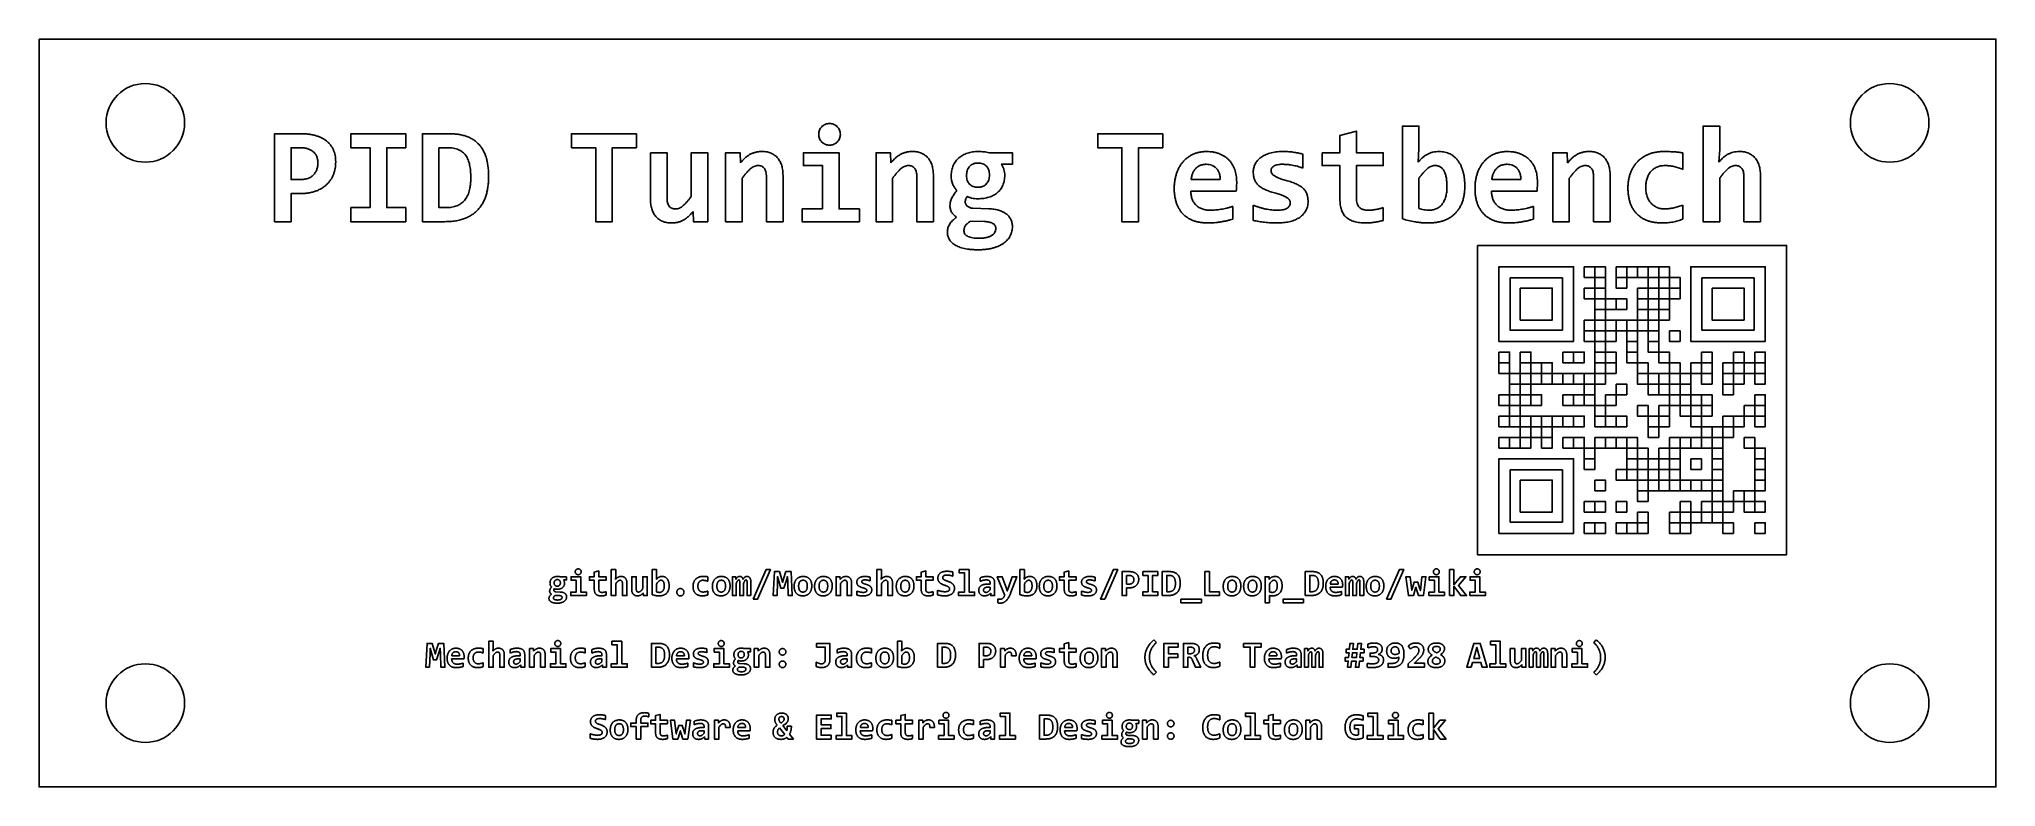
# Model space of a CAD drawing. Extents: x 0 to 260, y 0 to 99.
import ezdxf

# ---------------------------------------------------------------- set-up
doc = ezdxf.new("R2010")
doc.units = 0
doc.layers.get('0').update_dxf_attribs({"linetype": 'CONTINUOUS'})
doc.layers.add('1', color=7, linetype='CONTINUOUS')

msp = doc.modelspace()

# ---------------------------------------------------------------- linework, layer by layer
at = {"color": 7}
for points in [[(0.120758, 99.386226), (0.120758, 0.120751), (260.120757, 0.120751), (260.120757, 99.386226)], [(19.452958, 88.273726)], [(44.099424, 77.016155), (44.099424, 84.974827), (41.559424, 84.974827), (41.559424, 86.837491), (48.840758, 86.837491), (48.840758, 84.974827), (46.300758, 84.974827), (46.300758, 77.016155), (48.840758, 77.016155), (48.840758, 75.153488), (41.559424, 75.153488), (41.559424, 77.016155)], [(70.854091, 84.974827), (70.854091, 86.837491), (79.490091, 86.837491), (79.490091, 84.974827), (76.272758, 84.974827), (76.272758, 75.153488), (74.071424, 75.153488), (74.071424, 84.974827)], [(144.006091, 75.153488), (144.006091, 84.974827), (140.788758, 84.974827), (140.788758, 86.837491), (149.424758, 86.837491), (149.424758, 84.974827), (146.207424, 84.974827), (146.207424, 75.153488)], [(251.227958, 88.273726)], [(96.52132, 84.453598)], [(104.212758, 76.846822), (104.212758, 82.604158), (101.672758, 82.604158), (101.672758, 84.297491), (106.414091, 84.297491), (106.414091, 76.846822), (109.123424, 76.846822), (109.123424, 75.153488), (101.503424, 75.153488), (101.503424, 76.846822)], [(104.853049, 85.342598)], [(116.502654, 84.453598)], [(125.292112, 84.456244)], [(155.721841, 84.448306)], [(186.543154, 84.44566)], [(195.684508, 84.448306)], [(206.418654, 84.453598)], [(216.385508, 84.464181)], [(226.399987, 84.453598)], [(39.508904, 82.654431)], [(124.678279, 82.934889)], [(185.32607, 82.575056)], [(191.260571, 72.001242), (232.320003, 72.001242), (232.320003, 30.941811), (191.260571, 30.941811)], [(202.516519, 69.169557), (195.578891, 69.169557), (194.092256, 69.169557), (194.092256, 67.682923), (194.092256, 60.745295), (194.092256, 59.25866), (195.578891, 59.25866), (202.516519, 59.25866), (204.003153, 59.25866), (204.003153, 60.745295), (204.003153, 67.682923), (204.003153, 69.169557)], [(195.578891, 67.682923), (202.516519, 67.682923), (202.516519, 60.745295), (195.578891, 60.745295)], [(202.516519, 60.745295), (195.578891, 60.745295), (195.578891, 67.682923), (202.516519, 67.682923)], [(205.418996, 69.169557), (206.834838, 69.169557), (206.834838, 67.753715), (205.418996, 67.753715)], [(206.834838, 69.169557), (208.250681, 69.169557), (208.250681, 67.753715), (206.834838, 67.753715)], [(206.834838, 67.753715), (208.250681, 67.753715), (208.250681, 66.337873), (206.834838, 66.337873)], [(209.666523, 69.169557), (211.082366, 69.169557), (211.082366, 67.753715), (209.666523, 67.753715)], [(209.666523, 67.753715), (211.082366, 67.753715), (211.082366, 66.337873), (209.666523, 66.337873)], [(211.082366, 69.169557), (212.498208, 69.169557), (212.498208, 67.753715), (211.082366, 67.753715)], [(212.498208, 69.169557), (213.914051, 69.169557), (213.914051, 67.753715), (212.498208, 67.753715)], [(213.914051, 69.169557), (215.329893, 69.169557), (215.329893, 67.753715), (213.914051, 67.753715)], [(213.914051, 67.753715), (215.329893, 67.753715), (215.329893, 66.337873), (213.914051, 66.337873)], [(215.329893, 69.169557), (216.745736, 69.169557), (216.745736, 67.753715), (215.329893, 67.753715)], [(216.745736, 67.753715), (218.161578, 67.753715), (218.161578, 66.337873), (216.745736, 66.337873)], [(228.001683, 69.169557), (221.064055, 69.169557), (219.57742, 69.169557), (219.57742, 67.682923), (219.57742, 60.745295), (219.57742, 59.25866), (221.064055, 59.25866), (228.001683, 59.25866), (229.488318, 59.25866), (229.488318, 60.745295), (229.488318, 67.682923), (229.488318, 69.169557)], [(221.064055, 67.682923), (228.001683, 67.682923), (228.001683, 60.745295), (221.064055, 60.745295)], [(228.001683, 60.745295), (221.064055, 60.745295), (221.064055, 67.682923), (228.001683, 67.682923)], [(196.923941, 66.337873), (201.171468, 66.337873), (201.171468, 62.090345), (196.923941, 62.090345)], [(205.418996, 66.337873), (206.834838, 66.337873), (206.834838, 64.92203), (205.418996, 64.92203)], [(206.834838, 66.337873), (208.250681, 66.337873), (208.250681, 64.92203), (206.834838, 64.92203)], [(212.498208, 66.337873), (213.914051, 66.337873), (213.914051, 64.92203), (212.498208, 64.92203)], [(213.914051, 66.337873), (215.329893, 66.337873), (215.329893, 64.92203), (213.914051, 64.92203)], [(215.329893, 66.337873), (216.745736, 66.337873), (216.745736, 64.92203), (215.329893, 64.92203)], [(216.745736, 66.337873), (218.161578, 66.337873), (218.161578, 64.92203), (216.745736, 64.92203)], [(222.409105, 66.337873), (226.656633, 66.337873), (226.656633, 62.090345), (222.409105, 62.090345)], [(206.834838, 64.92203), (208.250681, 64.92203), (208.250681, 63.506188), (206.834838, 63.506188)], [(206.834838, 63.506188), (208.250681, 63.506188), (208.250681, 62.090345), (206.834838, 62.090345)], [(208.250681, 64.92203), (209.666523, 64.92203), (209.666523, 63.506188), (208.250681, 63.506188)], [(209.666523, 64.92203), (211.082366, 64.92203), (211.082366, 63.506188), (209.666523, 63.506188)], [(212.498208, 64.92203), (213.914051, 64.92203), (213.914051, 63.506188), (212.498208, 63.506188)], [(212.498208, 63.506188), (213.914051, 63.506188), (213.914051, 62.090345), (212.498208, 62.090345)], [(213.914051, 64.92203), (215.329893, 64.92203), (215.329893, 63.506188), (213.914051, 63.506188)], [(215.329893, 64.92203), (216.745736, 64.92203), (216.745736, 63.506188), (215.329893, 63.506188)], [(215.329893, 63.506188), (216.745736, 63.506188), (216.745736, 62.090345), (215.329893, 62.090345)], [(205.418996, 62.090345), (206.834838, 62.090345), (206.834838, 60.674503), (205.418996, 60.674503)], [(205.418996, 60.674503), (206.834838, 60.674503), (206.834838, 59.25866), (205.418996, 59.25866)], [(206.834838, 62.090345), (208.250681, 62.090345), (208.250681, 60.674503), (206.834838, 60.674503)], [(208.250681, 62.090345), (209.666523, 62.090345), (209.666523, 60.674503), (208.250681, 60.674503)], [(208.250681, 60.674503), (209.666523, 60.674503), (209.666523, 59.25866), (208.250681, 59.25866)], [(209.666523, 62.090345), (211.082366, 62.090345), (211.082366, 60.674503), (209.666523, 60.674503)], [(211.082366, 62.090345), (212.498208, 62.090345), (212.498208, 60.674503), (211.082366, 60.674503)], [(211.082366, 60.674503), (212.498208, 60.674503), (212.498208, 59.25866), (211.082366, 59.25866)], [(212.498208, 62.090345), (213.914051, 62.090345), (213.914051, 60.674503), (212.498208, 60.674503)], [(213.914051, 62.090345), (215.329893, 62.090345), (215.329893, 60.674503), (213.914051, 60.674503)], [(213.914051, 60.674503), (215.329893, 60.674503), (215.329893, 59.25866), (213.914051, 59.25866)], [(216.745736, 60.674503), (218.161578, 60.674503), (218.161578, 59.25866), (216.745736, 59.25866)], [(194.092256, 57.842818), (195.508099, 57.842818), (195.508099, 56.426975), (194.092256, 56.426975)], [(196.923941, 57.842818), (198.339784, 57.842818), (198.339784, 56.426975), (196.923941, 56.426975)], [(202.587311, 57.842818), (204.003153, 57.842818), (204.003153, 56.426975), (202.587311, 56.426975)], [(204.003153, 57.842818), (205.418996, 57.842818), (205.418996, 56.426975), (204.003153, 56.426975)], [(206.834838, 59.25866), (208.250681, 59.25866), (208.250681, 57.842818), (206.834838, 57.842818)], [(206.834838, 57.842818), (208.250681, 57.842818), (208.250681, 56.426975), (206.834838, 56.426975)], [(208.250681, 57.842818), (209.666523, 57.842818), (209.666523, 56.426975), (208.250681, 56.426975)], [(211.082366, 59.25866), (212.498208, 59.25866), (212.498208, 57.842818), (211.082366, 57.842818)], [(211.082366, 57.842818), (212.498208, 57.842818), (212.498208, 56.426975), (211.082366, 56.426975)], [(213.914051, 59.25866), (215.329893, 59.25866), (215.329893, 57.842818), (213.914051, 57.842818)], [(215.329893, 57.842818), (216.745736, 57.842818), (216.745736, 56.426975), (215.329893, 56.426975)], [(220.993263, 57.842818), (222.409105, 57.842818), (222.409105, 56.426975), (220.993263, 56.426975)], [(225.24079, 57.842818), (226.656633, 57.842818), (226.656633, 56.426975), (225.24079, 56.426975)], [(228.072475, 57.842818), (229.488318, 57.842818), (229.488318, 56.426975), (228.072475, 56.426975)], [(194.092256, 56.426975), (195.508099, 56.426975), (195.508099, 55.011133), (194.092256, 55.011133)], [(195.508099, 55.011133), (196.923941, 55.011133), (196.923941, 53.59529), (195.508099, 53.59529)], [(196.923941, 56.426975), (198.339784, 56.426975), (198.339784, 55.011133), (196.923941, 55.011133)], [(198.339784, 56.426975), (199.755626, 56.426975), (199.755626, 55.011133), (198.339784, 55.011133)], [(198.339784, 55.011133), (199.755626, 55.011133), (199.755626, 53.59529), (198.339784, 53.59529)], [(199.755626, 56.426975), (201.171468, 56.426975), (201.171468, 55.011133), (199.755626, 55.011133)], [(199.755626, 55.011133), (201.171468, 55.011133), (201.171468, 53.59529), (199.755626, 53.59529)], [(201.171468, 55.011133), (202.587311, 55.011133), (202.587311, 53.59529), (201.171468, 53.59529)], [(202.587311, 55.011133), (204.003153, 55.011133), (204.003153, 53.59529), (202.587311, 53.59529)], [(204.003153, 55.011133), (205.418996, 55.011133), (205.418996, 53.59529), (204.003153, 53.59529)], [(205.418996, 55.011133), (206.834838, 55.011133), (206.834838, 53.59529), (205.418996, 53.59529)], [(206.834838, 56.426975), (208.250681, 56.426975), (208.250681, 55.011133), (206.834838, 55.011133)], [(206.834838, 55.011133), (208.250681, 55.011133), (208.250681, 53.59529), (206.834838, 53.59529)], [(208.250681, 56.426975), (209.666523, 56.426975), (209.666523, 55.011133), (208.250681, 55.011133)], [(212.498208, 56.426975), (213.914051, 56.426975), (213.914051, 55.011133), (212.498208, 55.011133)], [(212.498208, 55.011133), (213.914051, 55.011133), (213.914051, 53.59529), (212.498208, 53.59529)], [(213.914051, 55.011133), (215.329893, 55.011133), (215.329893, 53.59529), (213.914051, 53.59529)], [(215.329893, 55.011133), (216.745736, 55.011133), (216.745736, 53.59529), (215.329893, 53.59529)], [(216.745736, 56.426975), (218.161578, 56.426975), (218.161578, 55.011133), (216.745736, 55.011133)], [(218.161578, 55.011133), (219.57742, 55.011133), (219.57742, 53.59529), (218.161578, 53.59529)], [(219.57742, 56.426975), (220.993263, 56.426975), (220.993263, 55.011133), (219.57742, 55.011133)], [(220.993263, 56.426975), (222.409105, 56.426975), (222.409105, 55.011133), (220.993263, 55.011133)], [(220.993263, 55.011133), (222.409105, 55.011133), (222.409105, 53.59529), (220.993263, 53.59529)], [(223.824948, 56.426975), (225.24079, 56.426975), (225.24079, 55.011133), (223.824948, 55.011133)], [(223.824948, 55.011133), (225.24079, 55.011133), (225.24079, 53.59529), (223.824948, 53.59529)], [(225.24079, 55.011133), (226.656633, 55.011133), (226.656633, 53.59529), (225.24079, 53.59529)], [(226.656633, 56.426975), (228.072475, 56.426975), (228.072475, 55.011133), (226.656633, 55.011133)], [(228.072475, 56.426975), (229.488318, 56.426975), (229.488318, 55.011133), (228.072475, 55.011133)], [(228.072475, 55.011133), (229.488318, 55.011133), (229.488318, 53.59529), (228.072475, 53.59529)], [(194.092256, 52.179448), (195.508099, 52.179448), (195.508099, 50.763606), (194.092256, 50.763606)], [(195.508099, 53.59529), (196.923941, 53.59529), (196.923941, 52.179448), (195.508099, 52.179448)], [(195.508099, 52.179448), (196.923941, 52.179448), (196.923941, 50.763606), (195.508099, 50.763606)], [(196.923941, 53.59529), (198.339784, 53.59529), (198.339784, 52.179448), (196.923941, 52.179448)], [(196.923941, 52.179448), (198.339784, 52.179448), (198.339784, 50.763606), (196.923941, 50.763606)], [(198.339784, 52.179448), (199.755626, 52.179448), (199.755626, 50.763606), (198.339784, 50.763606)], [(202.587311, 52.179448), (204.003153, 52.179448), (204.003153, 50.763606), (202.587311, 50.763606)], [(204.003153, 52.179448), (205.418996, 52.179448), (205.418996, 50.763606), (204.003153, 50.763606)], [(205.418996, 53.59529), (206.834838, 53.59529), (206.834838, 52.179448), (205.418996, 52.179448)], [(205.418996, 52.179448), (206.834838, 52.179448), (206.834838, 50.763606), (205.418996, 50.763606)], [(208.250681, 52.179448), (209.666523, 52.179448), (209.666523, 50.763606), (208.250681, 50.763606)], [(209.666523, 53.59529), (211.082366, 53.59529), (211.082366, 52.179448), (209.666523, 52.179448)], [(213.914051, 53.59529), (215.329893, 53.59529), (215.329893, 52.179448), (213.914051, 52.179448)], [(215.329893, 53.59529), (216.745736, 53.59529), (216.745736, 52.179448), (215.329893, 52.179448)], [(216.745736, 53.59529), (218.161578, 53.59529), (218.161578, 52.179448), (216.745736, 52.179448)], [(216.745736, 52.179448), (218.161578, 52.179448), (218.161578, 50.763606), (216.745736, 50.763606)], [(218.161578, 53.59529), (219.57742, 53.59529), (219.57742, 52.179448), (218.161578, 52.179448)], [(219.57742, 52.179448), (220.993263, 52.179448), (220.993263, 50.763606), (219.57742, 50.763606)], [(220.993263, 52.179448), (222.409105, 52.179448), (222.409105, 50.763606), (220.993263, 50.763606)], [(223.824948, 53.59529), (225.24079, 53.59529), (225.24079, 52.179448), (223.824948, 52.179448)], [(228.072475, 52.179448), (229.488318, 52.179448), (229.488318, 50.763606), (228.072475, 50.763606)], [(195.508099, 50.763606), (196.923941, 50.763606), (196.923941, 49.347763), (195.508099, 49.347763)], [(206.834838, 50.763606), (208.250681, 50.763606), (208.250681, 49.347763), (206.834838, 49.347763)], [(212.498208, 50.763606), (213.914051, 50.763606), (213.914051, 49.347763), (212.498208, 49.347763)], [(215.329893, 50.763606), (216.745736, 50.763606), (216.745736, 49.347763), (215.329893, 49.347763)], [(218.161578, 50.763606), (219.57742, 50.763606), (219.57742, 49.347763), (218.161578, 49.347763)], [(219.57742, 50.763606), (220.993263, 50.763606), (220.993263, 49.347763), (219.57742, 49.347763)], [(220.993263, 50.763606), (222.409105, 50.763606), (222.409105, 49.347763), (220.993263, 49.347763)], [(226.656633, 50.763606), (228.072475, 50.763606), (228.072475, 49.347763), (226.656633, 49.347763)], [(228.072475, 50.763606), (229.488318, 50.763606), (229.488318, 49.347763), (228.072475, 49.347763)], [(194.092256, 49.347763), (195.508099, 49.347763), (195.508099, 47.931921), (194.092256, 47.931921)], [(195.508099, 49.347763), (196.923941, 49.347763), (196.923941, 47.931921), (195.508099, 47.931921)], [(196.923941, 49.347763), (198.339784, 49.347763), (198.339784, 47.931921), (196.923941, 47.931921)], [(196.923941, 47.931921), (198.339784, 47.931921), (198.339784, 46.516078), (196.923941, 46.516078)], [(198.339784, 49.347763), (199.755626, 49.347763), (199.755626, 47.931921), (198.339784, 47.931921)], [(198.339784, 47.931921), (199.755626, 47.931921), (199.755626, 46.516078), (198.339784, 46.516078)], [(199.755626, 49.347763), (201.171468, 49.347763), (201.171468, 47.931921), (199.755626, 47.931921)], [(199.755626, 47.931921), (201.171468, 47.931921), (201.171468, 46.516078), (199.755626, 46.516078)], [(201.171468, 49.347763), (202.587311, 49.347763), (202.587311, 47.931921), (201.171468, 47.931921)], [(202.587311, 49.347763), (204.003153, 49.347763), (204.003153, 47.931921), (202.587311, 47.931921)], [(204.003153, 49.347763), (205.418996, 49.347763), (205.418996, 47.931921), (204.003153, 47.931921)], [(206.834838, 49.347763), (208.250681, 49.347763), (208.250681, 47.931921), (206.834838, 47.931921)], [(208.250681, 49.347763), (209.666523, 49.347763), (209.666523, 47.931921), (208.250681, 47.931921)], [(209.666523, 49.347763), (211.082366, 49.347763), (211.082366, 47.931921), (209.666523, 47.931921)], [(213.914051, 49.347763), (215.329893, 49.347763), (215.329893, 47.931921), (213.914051, 47.931921)], [(213.914051, 47.931921), (215.329893, 47.931921), (215.329893, 46.516078), (213.914051, 46.516078)], [(215.329893, 49.347763), (216.745736, 49.347763), (216.745736, 47.931921), (215.329893, 47.931921)], [(219.57742, 49.347763), (220.993263, 49.347763), (220.993263, 47.931921), (219.57742, 47.931921)], [(220.993263, 47.931921), (222.409105, 47.931921), (222.409105, 46.516078), (220.993263, 46.516078)], [(222.409105, 47.931921), (223.824948, 47.931921), (223.824948, 46.516078), (222.409105, 46.516078)], [(223.824948, 49.347763), (225.24079, 49.347763), (225.24079, 47.931921), (223.824948, 47.931921)], [(223.824948, 47.931921), (225.24079, 47.931921), (225.24079, 46.516078), (223.824948, 46.516078)], [(225.24079, 49.347763), (226.656633, 49.347763), (226.656633, 47.931921), (225.24079, 47.931921)], [(228.072475, 49.347763), (229.488318, 49.347763), (229.488318, 47.931921), (228.072475, 47.931921)], [(194.092256, 46.516078), (195.508099, 46.516078), (195.508099, 45.100236), (194.092256, 45.100236)], [(195.508099, 46.516078), (196.923941, 46.516078), (196.923941, 45.100236), (195.508099, 45.100236)], [(196.923941, 46.516078), (198.339784, 46.516078), (198.339784, 45.100236), (196.923941, 45.100236)], [(199.755626, 46.516078), (201.171468, 46.516078), (201.171468, 45.100236), (199.755626, 45.100236)], [(202.587311, 46.516078), (204.003153, 46.516078), (204.003153, 45.100236), (202.587311, 45.100236)], [(204.003153, 46.516078), (205.418996, 46.516078), (205.418996, 45.100236), (204.003153, 45.100236)], [(205.418996, 45.100236), (206.834838, 45.100236), (206.834838, 43.684393), (205.418996, 43.684393)], [(206.834838, 46.516078), (208.250681, 46.516078), (208.250681, 45.100236), (206.834838, 45.100236)], [(208.250681, 46.516078), (209.666523, 46.516078), (209.666523, 45.100236), (208.250681, 45.100236)], [(209.666523, 46.516078), (211.082366, 46.516078), (211.082366, 45.100236), (209.666523, 45.100236)], [(211.082366, 46.516078), (212.498208, 46.516078), (212.498208, 45.100236), (211.082366, 45.100236)], [(211.082366, 45.100236), (212.498208, 45.100236), (212.498208, 43.684393), (211.082366, 43.684393)], [(212.498208, 45.100236), (213.914051, 45.100236), (213.914051, 43.684393), (212.498208, 43.684393)], [(215.329893, 45.100236), (216.745736, 45.100236), (216.745736, 43.684393), (215.329893, 43.684393)], [(216.745736, 46.516078), (218.161578, 46.516078), (218.161578, 45.100236), (216.745736, 45.100236)], [(216.745736, 45.100236), (218.161578, 45.100236), (218.161578, 43.684393), (216.745736, 43.684393)], [(218.161578, 46.516078), (219.57742, 46.516078), (219.57742, 45.100236), (218.161578, 45.100236)], [(219.57742, 46.516078), (220.993263, 46.516078), (220.993263, 45.100236), (219.57742, 45.100236)], [(220.993263, 46.516078), (222.409105, 46.516078), (222.409105, 45.100236), (220.993263, 45.100236)], [(222.409105, 46.516078), (223.824948, 46.516078), (223.824948, 45.100236), (222.409105, 45.100236)], [(222.409105, 45.100236), (223.824948, 45.100236), (223.824948, 43.684393), (222.409105, 43.684393)], [(226.656633, 46.516078), (228.072475, 46.516078), (228.072475, 45.100236), (226.656633, 45.100236)], [(228.072475, 45.100236), (229.488318, 45.100236), (229.488318, 43.684393), (228.072475, 43.684393)], [(202.516519, 43.684393), (195.578891, 43.684393), (194.092256, 43.684393), (194.092256, 42.197759), (194.092256, 35.260131), (194.092256, 33.773496), (195.578891, 33.773496), (202.516519, 33.773496), (204.003153, 33.773496), (204.003153, 35.260131), (204.003153, 42.197759), (204.003153, 43.684393)], [(195.578891, 42.197759), (202.516519, 42.197759), (202.516519, 35.260131), (195.578891, 35.260131)], [(202.516519, 35.260131), (195.578891, 35.260131), (195.578891, 42.197759), (202.516519, 42.197759)], [(205.418996, 43.684393), (206.834838, 43.684393), (206.834838, 42.268551), (205.418996, 42.268551)], [(209.666523, 42.268551), (211.082366, 42.268551), (211.082366, 40.852708), (209.666523, 40.852708)], [(211.082366, 43.684393), (212.498208, 43.684393), (212.498208, 42.268551), (211.082366, 42.268551)], [(211.082366, 42.268551), (212.498208, 42.268551), (212.498208, 40.852708), (211.082366, 40.852708)], [(212.498208, 43.684393), (213.914051, 43.684393), (213.914051, 42.268551), (212.498208, 42.268551)], [(213.914051, 43.684393), (215.329893, 43.684393), (215.329893, 42.268551), (213.914051, 42.268551)], [(213.914051, 42.268551), (215.329893, 42.268551), (215.329893, 40.852708), (213.914051, 40.852708)], [(215.329893, 42.268551), (216.745736, 42.268551), (216.745736, 40.852708), (215.329893, 40.852708)], [(216.745736, 43.684393), (218.161578, 43.684393), (218.161578, 42.268551), (216.745736, 42.268551)], [(216.745736, 42.268551), (218.161578, 42.268551), (218.161578, 40.852708), (216.745736, 40.852708)], [(219.57742, 43.684393), (220.993263, 43.684393), (220.993263, 42.268551), (219.57742, 42.268551)], [(222.409105, 43.684393), (223.824948, 43.684393), (223.824948, 42.268551), (222.409105, 42.268551)], [(222.409105, 42.268551), (223.824948, 42.268551), (223.824948, 40.852708), (222.409105, 40.852708)], [(228.072475, 43.684393), (229.488318, 43.684393), (229.488318, 42.268551), (228.072475, 42.268551)], [(228.072475, 42.268551), (229.488318, 42.268551), (229.488318, 40.852708), (228.072475, 40.852708)], [(196.923941, 40.852708), (201.171468, 40.852708), (201.171468, 36.605181), (196.923941, 36.605181)], [(206.834838, 40.852708), (208.250681, 40.852708), (208.250681, 39.436866), (206.834838, 39.436866)], [(212.498208, 40.852708), (213.914051, 40.852708), (213.914051, 39.436866), (212.498208, 39.436866)], [(212.498208, 39.436866), (213.914051, 39.436866), (213.914051, 38.021023), (212.498208, 38.021023)], [(213.914051, 40.852708), (215.329893, 40.852708), (215.329893, 39.436866), (213.914051, 39.436866)], [(215.329893, 40.852708), (216.745736, 40.852708), (216.745736, 39.436866), (215.329893, 39.436866)], [(216.745736, 40.852708), (218.161578, 40.852708), (218.161578, 39.436866), (216.745736, 39.436866)], [(218.161578, 40.852708), (219.57742, 40.852708), (219.57742, 39.436866), (218.161578, 39.436866)], [(219.57742, 40.852708), (220.993263, 40.852708), (220.993263, 39.436866), (219.57742, 39.436866)], [(220.993263, 40.852708), (222.409105, 40.852708), (222.409105, 39.436866), (220.993263, 39.436866)], [(222.409105, 40.852708), (223.824948, 40.852708), (223.824948, 39.436866), (222.409105, 39.436866)], [(222.409105, 39.436866), (223.824948, 39.436866), (223.824948, 38.021023), (222.409105, 38.021023)], [(225.24079, 39.436866), (226.656633, 39.436866), (226.656633, 38.021023), (225.24079, 38.021023)], [(226.656633, 39.436866), (228.072475, 39.436866), (228.072475, 38.021023), (226.656633, 38.021023)], [(228.072475, 40.852708), (229.488318, 40.852708), (229.488318, 39.436866), (228.072475, 39.436866)], [(205.418996, 38.021023), (206.834838, 38.021023), (206.834838, 36.605181), (205.418996, 36.605181)], [(206.834838, 38.021023), (208.250681, 38.021023), (208.250681, 36.605181), (206.834838, 36.605181)], [(209.666523, 38.021023), (211.082366, 38.021023), (211.082366, 36.605181), (209.666523, 36.605181)], [(212.498208, 36.605181), (213.914051, 36.605181), (213.914051, 35.189338), (212.498208, 35.189338)], [(216.745736, 36.605181), (218.161578, 36.605181), (218.161578, 35.189338), (216.745736, 35.189338)], [(218.161578, 38.021023), (219.57742, 38.021023), (219.57742, 36.605181), (218.161578, 36.605181)], [(218.161578, 36.605181), (219.57742, 36.605181), (219.57742, 35.189338), (218.161578, 35.189338)], [(219.57742, 36.605181), (220.993263, 36.605181), (220.993263, 35.189338), (219.57742, 35.189338)], [(220.993263, 38.021023), (222.409105, 38.021023), (222.409105, 36.605181), (220.993263, 36.605181)], [(220.993263, 36.605181), (222.409105, 36.605181), (222.409105, 35.189338), (220.993263, 35.189338)], [(222.409105, 38.021023), (223.824948, 38.021023), (223.824948, 36.605181), (222.409105, 36.605181)], [(222.409105, 36.605181), (223.824948, 36.605181), (223.824948, 35.189338), (222.409105, 35.189338)], [(223.824948, 38.021023), (225.24079, 38.021023), (225.24079, 36.605181), (223.824948, 36.605181)], [(226.656633, 38.021023), (228.072475, 38.021023), (228.072475, 36.605181), (226.656633, 36.605181)], [(228.072475, 38.021023), (229.488318, 38.021023), (229.488318, 36.605181), (228.072475, 36.605181)], [(205.418996, 35.189338), (206.834838, 35.189338), (206.834838, 33.773496), (205.418996, 33.773496)], [(206.834838, 35.189338), (208.250681, 35.189338), (208.250681, 33.773496), (206.834838, 33.773496)], [(209.666523, 35.189338), (211.082366, 35.189338), (211.082366, 33.773496), (209.666523, 33.773496)], [(211.082366, 35.189338), (212.498208, 35.189338), (212.498208, 33.773496), (211.082366, 33.773496)], [(212.498208, 35.189338), (213.914051, 35.189338), (213.914051, 33.773496), (212.498208, 33.773496)], [(216.745736, 35.189338), (218.161578, 35.189338), (218.161578, 33.773496), (216.745736, 33.773496)], [(218.161578, 35.189338), (219.57742, 35.189338), (219.57742, 33.773496), (218.161578, 33.773496)], [(223.824948, 35.189338), (225.24079, 35.189338), (225.24079, 33.773496), (223.824948, 33.773496)], [(228.072475, 35.189338), (229.488318, 35.189338), (229.488318, 33.773496), (228.072475, 33.773496)], [(95.0117, 25.014603), (96.714236, 28.971843), (97.291575, 28.971843), (95.586881, 25.014603)], [(99.421902, 27.580638), (99.060257, 26.487062), (98.68639, 26.487062), (98.240622, 28.038605), (98.221916, 27.334734), (98.164404, 25.520751), (97.657526, 25.520751), (97.818575, 28.695751), (98.492977, 28.695751), (98.768344, 27.781218), (98.899917, 27.265704), (99.03796, 27.751744), (99.340649, 28.695751), (100.027272, 28.695751), (100.188321, 25.520751), (99.662033, 25.520751), (99.601636, 27.320367), (99.578618, 28.038605)], [(122.390323, 28.971843), (123.678729, 28.971843), (123.678729, 25.980914), (124.414961, 25.980914), (124.414961, 25.520751), (122.298294, 25.520751), (122.298294, 25.980914), (123.08054, 25.980914), (123.08054, 28.511706), (122.390323, 28.511706)], [(141.739417, 25.014603), (141.164236, 25.014603), (142.866772, 28.971843), (143.44411, 28.971843)], [(148.756627, 28.189603), (148.06641, 28.189603), (148.06641, 26.026925), (148.756627, 26.026925), (148.756627, 25.520751), (146.778004, 25.520751), (146.778004, 26.026925), (147.468221, 26.026925), (147.468221, 28.189603), (146.778004, 28.189603), (146.778004, 28.695751), (148.756627, 28.695751)], [(155.612787, 28.695751), (155.612787, 26.026925), (156.947206, 26.026925), (156.947206, 25.520751), (155.014598, 25.520751), (155.014598, 28.695751)], [(179.172206, 25.014603), (180.874744, 28.971843), (181.452081, 28.971843), (179.747389, 25.014603)], [(187.500829, 25.520751), (187.500829, 28.971843), (188.099017, 28.971843), (188.099017, 26.952252), (188.973293, 28.005532), (189.713121, 28.005532), (188.713742, 26.873142), (189.793647, 25.520751), (189.01931, 25.520751), (188.099017, 26.761699), (188.099017, 25.520751)], [(69.374427, 27.299518)], [(71.498293, 27.545395), (70.808077, 27.545395), (70.808077, 28.005532), (72.096482, 28.005532), (72.096482, 25.980914), (72.832714, 25.980914), (72.832714, 25.520751), (70.762061, 25.520751), (70.762061, 25.980914), (71.498293, 25.980914)], [(72.135301, 28.593013)], [(83.01128, 28.045643)], [(89.587017, 26.893224)], [(100.446438, 26.893224)], [(103.161309, 26.893224)], [(107.416201, 28.047892)], [(114.020718, 26.893224)], [(125.617091, 26.177235)], [(131.878655, 28.045643)], [(133.024703, 26.893224)], [(151.100492, 27.234113)], [(157.458394, 26.893224)], [(160.173249, 26.893224)], [(170.104475, 27.234113)], [(176.46238, 26.893224)], [(183.711824, 26.583397), (183.858495, 28.005532), (184.394851, 28.005532), (184.049744, 25.520751), (183.391879, 25.520751), (183.13808, 26.332492), (183.060433, 26.615041), (182.981343, 26.325296), (182.73114, 25.520751), (182.071121, 25.520751), (181.726012, 28.005532), (182.288971, 28.005532), (182.503225, 26.187977), (182.601724, 26.540984), (182.846895, 27.315313), (183.298412, 27.315313), (183.555807, 26.546011), (183.66653, 26.182923)], [(186.856627, 25.520751), (184.785976, 25.520751), (184.785976, 25.980914), (185.522206, 25.980914), (185.522206, 27.545395), (184.83199, 27.545395), (184.83199, 28.005532), (186.120394, 28.005532), (186.120394, 25.980914), (186.856627, 25.980914)], [(186.159214, 28.593013)], [(190.215684, 25.520751), (190.215684, 25.980914), (190.951916, 25.980914), (190.951916, 27.545395), (190.2617, 27.545395), (190.2617, 28.005532), (191.550105, 28.005532), (191.550105, 25.980914), (192.286337, 25.980914), (192.286337, 25.520751)], [(191.588924, 28.593013)], [(85.222834, 25.484)], [(90.832302, 25.984539)], [(101.69172, 25.984539)], [(104.406567, 25.984539)], [(115.265988, 25.984539)], [(134.269973, 25.984539)], [(151.839598, 25.014603), (154.554453, 25.014603), (154.554453, 24.554466), (151.839598, 24.554466)], [(158.703679, 25.984539)], [(161.418508, 25.984539)], [(168.128728, 24.554466), (165.413873, 24.554466), (165.413873, 25.014603), (168.128728, 25.014603)], [(177.707639, 25.984539)], [(52.011876, 15.995751), (51.504998, 15.995751), (51.666047, 19.170751), (52.340446, 19.170751), (52.615814, 18.256218), (52.747389, 17.740704), (52.885433, 18.226744), (53.188121, 19.170751), (53.874744, 19.170751), (54.035793, 15.995751), (53.509503, 15.995751), (53.449109, 17.795367), (53.42609, 18.513605), (53.269359, 18.055638), (52.907716, 16.962062), (52.533846, 16.962062), (52.088082, 18.513605), (52.069376, 17.809734)], [(66.693375, 18.522892)], [(69.381627, 16.455914), (70.117859, 16.455914), (70.117859, 15.995751), (68.047206, 15.995751), (68.047206, 16.455914), (68.783438, 16.455914), (68.783438, 18.020395), (68.093222, 18.020395), (68.093222, 18.480532), (69.381627, 18.480532)], [(69.118483, 19.531007)], [(76.237788, 19.446843), (77.526192, 19.446843), (77.526192, 16.455914), (78.262424, 16.455914), (78.262424, 15.995751), (76.145758, 15.995751), (76.145758, 16.455914), (76.928004, 16.455914), (76.928004, 18.986706), (76.237788, 18.986706)], [(89.812061, 18.020395), (89.812061, 18.480532), (91.100468, 18.480532), (91.100468, 16.455914), (91.8367, 16.455914), (91.8367, 15.995751), (89.766047, 15.995751), (89.766047, 16.455914), (90.50228, 16.455914), (90.50228, 18.020395)], [(90.837322, 19.531007)], [(96.556782, 18.522892)], [(115.589526, 18.520643)], [(142.709317, 18.522892)], [(151.425468, 17.790313), (151.425468, 17.284166), (150.183077, 17.284166), (150.183077, 15.995751), (149.584888, 15.995751), (149.584888, 19.170751), (151.471482, 19.170751), (151.471482, 18.664603), (150.183077, 18.664603), (150.183077, 17.790313)], [(160.168222, 19.170751), (162.51496, 19.170751), (162.51496, 18.664603), (161.640687, 18.664603), (161.640687, 15.995751), (161.042496, 15.995751), (161.042496, 18.664603), (160.168222, 18.664603)], [(176.043222, 16.824029), (175.57373, 16.824029), (175.491047, 15.995751), (175.030903, 15.995751), (175.116461, 16.824029), (174.515396, 16.824029), (174.432714, 15.995751), (173.972569, 15.995751), (174.058128, 16.824029), (173.650468, 16.824029), (173.650468, 17.284166), (174.101985, 17.284166), (174.172443, 17.928373), (173.788512, 17.928373), (173.788512, 18.38851), (174.221336, 18.38851), (174.29467, 19.170751), (174.754815, 19.170751), (174.677165, 18.38851), (175.274637, 18.38851), (175.353004, 19.170751), (175.813149, 19.170751), (175.734782, 18.38851), (176.181266, 18.38851), (176.181266, 17.928373), (175.690924, 17.928373), (175.620463, 17.284166), (176.043222, 17.284166)], [(182.905104, 18.70564)], [(185.681816, 18.751545)], [(185.914049, 19.213005)], [(190.416281, 15.995751), (189.824561, 15.995751), (190.766422, 19.170751), (191.601154, 19.170751), (192.539416, 15.995751), (191.879397, 15.995751), (191.702529, 16.639958), (190.597462, 16.639958)], [(191.564485, 17.146132), (191.158982, 18.626503), (190.741258, 17.146132)], [(194.26496, 16.455914), (195.001192, 16.455914), (195.001192, 15.995751), (192.884526, 15.995751), (192.884526, 16.455914), (193.666771, 16.455914), (193.666771, 18.986706), (192.976556, 18.986706), (192.976556, 19.446843), (194.26496, 19.446843)], [(202.436119, 18.522892)], [(204.526192, 18.020395), (203.835976, 18.020395), (203.835976, 18.480532), (205.124381, 18.480532), (205.124381, 16.455914), (205.860613, 16.455914), (205.860613, 15.995751), (203.78996, 15.995751), (203.78996, 16.455914), (204.526192, 16.455914)], [(204.861239, 19.531007)], [(63.175412, 16.652235)], [(74.034833, 16.652235)], [(83.229114, 17.709113)], [(93.808148, 17.774518)], [(99.32843, 17.954329)], [(99.32843, 16.299942)], [(106.613105, 16.652235)], [(111.305863, 17.368224)], [(112.551132, 16.459539)], [(121.237086, 17.709113)], [(138.454413, 17.368224)], [(139.69968, 16.459539)], [(166.339904, 16.652235)], [(174.56213, 17.284166), (175.160318, 17.284166), (175.230777, 17.928373), (174.632591, 17.928373)], [(186.301589, 16.842761)], [(19.452958, 11.233251)], [(251.227958, 11.233251)], [(76.012741, 7.843224)], [(84.866943, 7.490984), (85.112114, 8.265313), (85.563631, 8.265313), (85.821025, 7.496011), (85.931745, 7.132923), (85.977042, 7.533397), (86.123714, 8.955532), (86.660069, 8.955532), (86.31496, 6.470751), (85.657097, 6.470751), (85.403298, 7.282492), (85.325648, 7.565041), (85.246562, 7.275296), (84.996359, 6.470751), (84.336337, 6.470751), (83.991228, 8.955532), (84.554187, 8.955532), (84.768441, 7.137977)], [(90.963861, 8.489019)], [(105.364961, 6.470751), (103.432353, 6.470751), (103.432353, 9.645751), (105.364961, 9.645751), (105.364961, 9.139603), (104.03054, 9.139603), (104.03054, 8.357362), (105.318946, 8.357362), (105.318946, 7.851188), (104.03054, 7.851188), (104.03054, 6.976925), (105.364961, 6.976925)], [(107.389598, 9.921843), (107.389598, 6.930914), (108.12583, 6.930914), (108.12583, 6.470751), (106.009164, 6.470751), (106.009164, 6.930914), (106.79141, 6.930914), (106.79141, 9.461706), (106.101192, 9.461706), (106.101192, 9.921843)], [(120.365685, 6.930914), (120.365685, 8.495395), (119.675468, 8.495395), (119.675468, 8.955532), (120.963874, 8.955532), (120.963874, 6.930914), (121.700106, 6.930914), (121.700106, 6.470751), (119.629453, 6.470751), (119.629453, 6.930914)], [(121.002699, 9.543013)], [(129.108439, 6.930914), (129.844671, 6.930914), (129.844671, 6.470751), (127.728004, 6.470751), (127.728004, 6.930914), (128.51025, 6.930914), (128.51025, 9.461706), (127.820033, 9.461706), (127.820033, 9.921843), (129.108439, 9.921843)], [(134.811362, 8.184113)], [(141.348294, 6.470751), (141.348294, 6.930914), (142.084526, 6.930914), (142.084526, 8.495395), (141.394309, 8.495395), (141.394309, 8.955532), (142.682714, 8.955532), (142.682714, 6.930914), (143.418946, 6.930914), (143.418946, 6.470751)], [(142.419569, 10.006007)], [(145.390381, 8.249518)], [(148.139027, 8.997892)], [(150.910681, 8.429329)], [(157.458394, 7.843224)], [(162.422933, 6.930914), (162.422933, 6.470751), (160.306266, 6.470751), (160.306266, 6.930914), (161.088512, 6.930914), (161.088512, 9.461706), (160.398293, 9.461706), (160.398293, 9.921843), (161.6867, 9.921843), (161.6867, 6.930914)], [(165.60296, 7.843224)], [(169.857867, 8.997892)], [(177.377643, 9.461706), (176.687424, 9.461706), (176.687424, 9.921843), (177.975829, 9.921843), (177.975829, 6.930914), (178.712061, 6.930914), (178.712061, 6.470751), (176.595394, 6.470751), (176.595394, 6.930914), (177.377643, 6.930914)], [(179.356266, 6.470751), (179.356266, 6.930914), (180.092496, 6.930914), (180.092496, 8.495395), (179.40228, 8.495395), (179.40228, 8.955532), (180.690684, 8.955532), (180.690684, 6.930914), (181.426916, 6.930914), (181.426916, 6.470751)], [(180.729501, 9.543013)], [(186.304454, 6.470751), (185.384162, 7.711699), (185.384162, 6.470751), (184.785976, 6.470751), (184.785976, 9.921843), (185.384162, 9.921843), (185.384162, 7.902252), (186.258438, 8.955532), (186.998266, 8.955532), (185.998887, 7.823142), (187.078792, 6.470751)], [(77.258026, 6.934539)], [(87.609106, 7.127235)], [(125.617091, 7.127235)], [(150.910681, 6.774942)], [(158.703679, 6.934539)], [(166.848216, 6.934539)]]:
    msp.add_lwpolyline(points, close=True, dxfattribs=at)
for points in [[(34.725237, 78.878822), (33.600758, 78.878822), (33.600758, 75.153488), (31.399424, 75.153488), (31.399424, 86.837491), (34.83107, 86.837491)], [(51.042091, 75.153488), (51.042091, 86.837491), (54.494904, 86.837491)], [(170.591424, 84.297491), (172.962091, 84.297491), (172.962091, 86.599369), (175.163424, 87.176158), (175.163424, 84.297491), (178.719424, 84.297491), (178.719424, 82.604158), (175.163424, 82.604158), (175.163424, 78.272926)], [(181.259424, 75.531842), (181.259424, 87.853494), (183.460758, 87.853494), (183.460758, 84.855762), (183.370799, 83.064535)], [(223.423424, 80.931988), (223.423424, 75.153488), (221.222091, 75.153488), (221.222091, 87.853494), (223.423424, 87.853494), (223.423424, 84.718181), (223.314945, 83.059244)], [(53.243424, 84.974827), (53.243424, 77.016155), (54.201216, 77.016155)], [(54.352029, 84.974824), (53.243424, 84.974827)], [(81.352758, 84.297491), (83.554091, 84.297491), (83.554091, 78.354947)], [(81.352758, 78.182967), (81.352758, 84.297491)], [(86.771424, 78.52428), (86.771424, 84.297491), (88.972758, 84.297491), (88.972758, 75.153488), (87.065112, 75.153488), (87.012195, 76.502863)], [(93.544758, 80.931988), (93.544758, 75.153488), (91.343424, 75.153488), (91.343424, 84.297491), (93.25107, 84.297491), (93.303987, 82.948119)], [(113.526091, 80.931988), (113.526091, 75.153488), (111.324758, 75.153488), (111.324758, 84.297491), (113.232404, 84.297491), (113.28532, 82.948119)], [(126.33457, 84.297491), (129.443424, 84.297491), (129.443424, 82.773491), (127.972341, 82.773491)], [(168.05407, 84.128158), (168.05407, 82.265494)], [(172.962091, 78.151217), (172.962091, 82.604158), (170.591424, 82.604158), (170.591424, 84.297491)], [(203.442091, 80.931988), (203.442091, 75.153488), (201.240758, 75.153488), (201.240758, 84.297491), (203.148404, 84.297491), (203.20132, 82.948119)], [(218.512758, 84.297491), (218.512758, 82.096155)], [(98.963424, 81.273301), (98.963424, 75.153488), (96.762091, 75.153488), (96.762091, 81.103967)], [(118.944758, 81.273301), (118.944758, 75.153488), (116.743424, 75.153488), (116.743424, 81.103967)], [(153.187133, 80.741488), (157.044758, 80.741488)], [(183.460758, 80.921405), (183.460758, 76.902384)], [(193.149799, 80.741488), (197.007424, 80.741488)], [(208.860758, 81.273301), (208.860758, 75.153488), (206.659424, 75.153488), (206.659424, 81.103967)], [(228.842091, 81.273301), (228.842091, 75.153488), (226.640758, 75.153488), (226.640758, 81.103967)], [(159.190529, 79.217488), (153.150091, 79.217488)], [(199.153195, 79.217488), (193.112758, 79.217488)], [(124.202029, 76.944717), (126.316049, 76.865342)], [(158.738091, 77.185488), (158.738091, 75.492155)], [(161.447424, 75.322822), (161.447424, 77.354822)], [(178.719424, 77.016155), (178.719424, 75.322822)], [(198.700758, 77.185488), (198.700758, 75.492155)], [(218.512758, 77.354822), (218.512758, 75.492155)], [(54.002779, 75.153488), (51.042091, 75.153488)], [(125.749841, 75.172009), (123.842195, 75.209051)], [(73.891053, 26.335403), (73.89105, 27.545422), (73.246848, 27.545422), (73.246848, 28.005558), (73.89105, 28.005558), (73.89105, 28.631086), (74.489239, 28.787826), (74.489239, 28.005558), (75.455542, 28.005558), (75.455542, 27.545422), (74.489239, 27.545422), (74.489239, 26.368449)], [(76.743952, 27.090973), (76.743952, 25.520724), (76.145758, 25.520724), (76.145758, 28.971817), (76.743946, 28.971817), (76.743946, 28.119832), (76.714469, 27.669035)], [(81.575484, 25.623673), (81.575484, 28.971976), (82.173673, 28.971976), (82.173673, 28.157376), (82.149225, 27.670622)], [(112.037062, 27.090973), (112.037062, 25.520724), (111.438874, 25.520724), (111.438874, 28.971817), (112.037062, 28.971817), (112.037062, 28.119832), (112.007584, 27.669035)], [(117.328729, 26.335403), (117.328729, 27.545422), (116.684526, 27.545422), (116.684526, 28.005558), (117.328729, 28.005558), (117.328729, 28.631086), (117.926917, 28.787826), (117.926917, 28.005558), (118.893222, 28.005558), (118.893222, 27.545422), (117.926917, 27.545422), (117.926917, 26.368449)], [(121.516047, 28.649131), (121.516047, 28.097263)], [(130.442859, 25.623673), (130.442859, 28.971976), (131.041048, 28.971976), (131.041048, 28.157376), (131.016603, 27.670622)], [(136.332715, 26.335403), (136.332715, 27.545422), (135.688512, 27.545422), (135.688512, 28.005558), (136.332715, 28.005558), (136.332715, 28.631086), (136.930903, 28.787826), (136.930903, 28.005558), (137.897207, 28.005558), (137.897207, 27.545422), (136.930903, 27.545422), (136.930903, 26.368449)], [(144.615323, 26.533073), (144.615323, 25.520751), (144.017135, 25.520751), (144.017135, 28.695751), (144.949647, 28.695751)], [(149.354816, 25.520751), (149.354816, 28.695751), (150.29308, 28.695751)], [(168.358801, 25.520751), (168.358801, 28.695751), (169.297064, 28.695751)], [(68.785621, 26.007478), (69.360084, 25.985782)], [(69.365114, 28.005426), (70.209889, 28.005532)], [(70.209889, 28.005532), (70.209889, 27.591406), (69.810138, 27.591406)], [(75.455539, 26.026925), (75.455539, 25.566762)], [(77.552796, 28.047601), (77.552796, 28.047839)], [(78.216424, 27.183789), (78.216416, 25.520751), (77.618228, 25.520751), (77.618228, 27.137725)], [(78.860631, 26.34416), (78.860624, 28.005638), (79.458812, 28.005638), (79.458812, 26.390833)], [(80.333077, 26.436764), (80.333077, 28.005532), (80.931266, 28.005532), (80.931266, 25.520751), (80.412884, 25.520751), (80.398517, 25.887437)], [(88.983825, 28.005558), (88.983801, 27.407362)], [(88.983812, 26.119026), (88.983812, 25.612905)], [(92.75699, 27.13799), (92.75699, 25.520909), (92.250832, 25.520909), (92.250832, 28.005691), (92.685092, 28.005691), (92.694432, 27.644058)], [(93.723293, 27.13791), (93.723293, 25.52083), (93.217135, 25.52083), (93.217135, 27.218344)], [(94.689599, 25.520751), (94.183438, 25.520751), (94.183438, 27.218264)], [(94.689491, 27.301635), (94.689599, 25.520751)], [(106.607352, 27.090973), (106.607352, 25.520724), (106.009164, 25.520724), (106.009164, 28.005506), (106.527546, 28.005506), (106.541926, 27.638846)], [(108.079816, 27.183789), (108.079816, 25.520751), (107.481628, 25.520751), (107.481628, 27.137725)], [(108.770039, 25.567397), (108.770039, 26.119026)], [(110.565321, 27.958965), (110.565317, 27.453373)], [(112.845911, 28.047601), (112.845911, 28.047839)], [(113.509526, 27.183789), (113.509526, 25.520751), (112.911338, 25.520751), (112.911338, 27.137725)], [(118.893221, 26.026925), (118.893221, 25.566762)], [(119.491408, 25.612773), (119.491408, 26.21089)], [(120.18594, 27.833526), (120.18594, 27.833712)], [(125.151192, 27.407336), (125.151192, 27.867499)], [(125.880952, 27.589131), (125.880954, 27.588496)], [(126.485613, 26.288677), (126.485613, 26.625148), (126.139066, 26.625148)], [(126.166386, 27.0393), (126.485611, 27.039274), (126.485611, 27.185218)], [(127.083803, 27.21247), (127.083802, 25.520671), (126.570453, 25.520671), (126.556073, 25.847802)], [(128.416784, 25.5212), (127.42891, 28.006035), (128.08893, 28.006035), (128.608031, 26.57456), (128.76333, 26.142468), (128.91072, 26.577443), (129.416161, 28.006035), (130.051736, 28.006035), (129.200468, 25.813168)], [(131.041048, 27.088248), (131.041048, 25.996154)], [(137.897207, 26.026925), (137.897207, 25.566762)], [(138.633445, 25.567397), (138.633445, 26.119026)], [(140.428727, 27.958965), (140.428723, 27.453373)], [(144.925914, 28.190026), (144.615323, 28.189603)], [(144.615323, 28.189603), (144.615323, 27.039247), (144.945333, 27.039247)], [(144.920887, 26.533179), (144.615323, 26.533073)], [(150.254257, 28.189629), (149.953004, 28.189629), (149.953004, 26.026951), (150.213274, 26.026951)], [(163.61931, 24.554466), (163.021121, 24.554466), (163.021121, 28.005532), (163.539501, 28.005532), (163.553868, 27.638872)], [(163.619323, 27.088248), (163.619323, 25.996154)], [(169.258237, 28.189629), (168.95699, 28.189629), (168.95699, 26.026951), (169.217258, 26.026951)], [(173.31322, 26.625201), (171.671843, 26.625201)], [(171.681913, 27.039115), (172.730179, 27.039247)], [(173.190321, 26.07291), (173.190321, 25.61272)], [(174.202643, 27.13791), (174.202643, 25.52083), (173.696482, 25.52083), (173.696482, 28.005611), (174.130745, 28.005611), (174.140085, 27.643979)], [(175.168946, 25.520751), (174.662788, 25.520751), (174.662788, 27.218264)], [(175.168946, 27.137884), (175.168946, 25.520751)], [(176.135146, 27.301555), (176.135197, 25.520724), (175.629091, 25.520724), (175.629091, 27.218238)], [(69.206189, 25.52591), (68.687815, 25.535964)], [(69.604543, 25.340543), (69.604504, 25.340305)], [(75.060106, 25.941544), (75.060104, 25.94202)], [(79.834118, 25.989169), (79.834108, 25.988851)], [(118.497785, 25.941544), (118.497784, 25.94202)], [(127.520939, 24.534596), (127.520939, 25.060614)], [(127.789836, 25.01537), (127.827942, 25.01537)], [(131.496879, 25.938739), (131.496879, 25.938581)], [(137.50177, 25.941544), (137.50177, 25.94202)], [(150.159351, 25.520671), (149.354816, 25.520751)], [(163.61932, 25.518607), (163.61931, 24.554466)], [(164.075152, 25.938739), (164.075139, 25.938581)], [(169.163328, 25.520671), (168.358801, 25.520751)], [(172.146367, 25.479555), (172.14637, 25.479767)], [(59.120416, 18.480558), (59.120394, 17.882362)], [(60.454815, 17.565973), (60.454815, 15.995724), (59.856627, 15.995724), (59.856627, 19.446817), (60.454815, 19.446817), (60.454815, 18.594832), (60.425338, 18.144035)], [(61.263665, 18.522601), (61.263665, 18.522839)], [(62.709526, 17.882336), (62.709526, 18.342499)], [(65.884533, 17.565973), (65.884533, 15.995724), (65.286345, 15.995724), (65.286345, 18.480506), (65.804727, 18.480506), (65.819094, 18.113846)], [(72.694694, 18.480558), (72.69467, 17.882362)], [(73.568946, 17.882336), (73.568946, 18.342499)], [(81.483438, 15.995751), (81.483438, 19.170751), (82.421704, 19.170751)], [(82.382876, 18.664629), (82.081627, 18.664629), (82.081627, 16.501951), (82.341897, 16.501951)], [(88.846446, 18.433965), (88.846477, 17.928373)], [(93.79879, 18.480426), (94.643583, 18.480532)], [(94.643583, 18.480532), (94.643583, 18.066406), (94.243832, 18.066406)], [(95.747941, 17.565973), (95.747941, 15.995724), (95.149752, 15.995724), (95.149752, 18.480506), (95.668134, 18.480506), (95.682501, 18.113846)], [(104.582714, 17.028181), (104.582714, 18.664603), (103.432353, 18.664603), (103.432353, 19.170751), (105.180902, 19.170751), (105.180902, 16.947695)], [(106.147207, 17.882336), (106.147207, 18.342499)], [(110.702641, 18.480558), (110.702642, 17.882362)], [(114.15373, 16.098673), (114.15373, 19.446976), (114.751918, 19.446976), (114.751918, 18.632376), (114.727474, 18.145622)], [(119.49141, 15.995751), (119.49141, 19.170751), (120.429674, 19.170751)], [(120.390851, 18.664629), (120.089598, 18.664629), (120.089598, 16.501951), (120.349868, 16.501951)], [(125.611338, 17.008073), (125.611338, 15.995751), (125.013149, 15.995751), (125.013149, 19.170751), (125.945662, 19.170751)], [(125.921927, 18.665026), (125.611338, 18.664603)], [(125.611338, 18.664603), (125.611338, 17.514247), (125.941348, 17.514247)], [(128.464236, 17.560391), (128.464236, 15.99583), (127.866048, 15.99583), (127.866048, 18.480611), (128.394495, 18.480611), (128.416065, 18.112497)], [(134.999017, 18.433965), (134.999013, 17.928373)], [(136.332715, 16.810403), (136.332715, 18.020422), (135.688512, 18.020422), (135.688512, 18.480558), (136.332715, 18.480558), (136.332715, 19.106086), (136.930903, 19.262826), (136.930903, 18.480558), (137.897207, 18.480558), (137.897207, 18.020422), (136.930903, 18.020422), (136.930903, 16.843449)], [(141.900468, 17.565973), (141.900468, 15.995724), (141.30228, 15.995724), (141.30228, 18.480506), (141.820662, 18.480506), (141.835042, 18.113846)], [(148.248311, 19.630914), (148.572569, 19.292988)], [(152.759888, 17.330177), (152.759888, 15.995751), (152.1617, 15.995751), (152.1617, 19.170751), (153.103559, 19.170751)], [(153.028061, 18.666005), (152.759888, 18.664603)], [(152.759888, 18.664603), (152.759888, 17.790313), (153.007935, 17.790313)], [(156.993221, 19.125189), (156.993222, 18.526543)], [(165.874017, 17.882336), (165.874017, 18.342499)], [(168.772933, 15.995751), (168.266771, 15.995751), (168.266771, 18.480532), (168.701035, 18.480532), (168.710375, 18.118899)], [(176.687424, 18.572633), (176.687424, 19.078728)], [(177.261901, 18.70265), (177.261888, 18.701353)], [(182.341454, 18.434415), (182.025105, 18.816315)], [(195.599399, 16.81916), (195.599391, 18.480638), (196.19758, 18.480638), (196.19758, 16.865833)], [(197.071845, 16.911765), (197.071845, 18.480532), (197.670034, 18.480532), (197.670034, 15.995751), (197.151651, 15.995751), (197.137285, 16.362437)], [(198.636337, 15.995751), (198.130179, 15.995751), (198.130179, 18.480532), (198.564439, 18.480532), (198.573779, 18.118899)], [(201.627288, 17.565973), (201.627288, 15.995724), (201.029091, 15.995724), (201.029091, 18.480506), (201.547473, 18.480506), (201.56184, 18.113846)], [(206.688873, 19.278595), (207.030389, 19.630914)], [(56.574452, 17.100201), (54.933075, 17.100201)], [(54.943142, 17.514115), (55.991411, 17.514247)], [(55.4076, 15.954555), (55.407602, 15.954767)], [(56.451553, 16.54791), (56.451553, 16.08772)], [(59.120402, 16.594026), (59.120402, 16.087905)], [(61.927293, 17.658789), (61.927285, 15.995751), (61.329091, 15.995751), (61.329091, 17.612725)], [(63.439294, 18.064131), (63.439286, 18.063496)], [(64.043946, 16.763677), (64.043946, 17.100148), (63.6974, 17.100148)], [(63.724719, 17.5143), (64.043954, 17.514274), (64.043954, 17.660218)], [(64.642151, 17.68747), (64.642143, 15.995671), (64.128793, 15.995671), (64.114426, 16.322802)], [(67.357003, 17.658789), (67.356998, 15.995751), (66.758809, 15.995751), (66.758809, 17.612725)], [(72.694681, 16.594026), (72.694681, 16.087905)], [(74.298715, 18.064131), (74.298707, 18.063496)], [(74.903367, 16.763677), (74.903367, 17.100148), (74.556821, 17.100148)], [(74.584139, 17.5143), (74.903375, 17.514274), (74.903375, 17.660218)], [(75.501571, 17.68747), (75.501563, 15.995671), (74.988214, 15.995671), (74.973847, 16.322802)], [(82.287967, 15.995671), (81.483438, 15.995751)], [(86.437859, 17.100201), (84.796479, 17.100201)], [(84.806549, 17.514115), (85.854815, 17.514247)], [(85.271004, 15.954555), (85.271007, 15.954767)], [(86.314957, 16.54791), (86.314957, 16.08772)], [(87.051163, 16.042397), (87.051163, 16.594026)], [(93.639886, 16.00091), (93.121512, 16.010964)], [(93.219315, 16.482478), (93.793781, 16.460782)], [(94.03824, 15.815543), (94.038198, 15.815305)], [(97.22041, 17.658789), (97.220402, 15.995751), (96.622214, 15.995751), (96.622214, 17.612725)], [(103.386337, 16.08809), (103.386337, 16.685969)], [(106.87697, 18.064131), (106.876968, 18.063496)], [(107.481627, 16.763677), (107.481627, 17.100148), (107.135081, 17.100148)], [(107.162404, 17.5143), (107.481629, 17.514274), (107.481629, 17.660218)], [(108.079817, 17.68747), (108.079816, 15.995671), (107.566467, 15.995671), (107.552087, 16.322802)], [(110.702642, 16.594026), (110.702642, 16.087905)], [(114.751917, 17.563248), (114.751917, 16.471154)], [(115.207748, 16.413739), (115.207748, 16.413581)], [(120.295945, 15.995671), (119.49141, 15.995751)], [(125.916901, 17.008179), (125.611338, 17.008073)], [(129.9367, 17.514274), (129.338511, 17.514247)], [(132.590442, 17.100201), (130.949019, 17.100201)], [(130.959084, 17.514115), (132.007352, 17.514247)], [(131.423543, 15.954555), (131.423543, 15.954767)], [(132.467497, 16.54791), (132.467497, 16.08772)], [(133.203735, 16.042397), (133.203735, 16.594026)], [(137.50177, 16.416544), (137.50177, 16.41702)], [(137.897207, 16.501925), (137.897207, 16.041762)], [(143.372932, 17.658789), (143.372932, 15.995751), (142.774744, 15.995751), (142.774744, 17.612725)], [(152.877081, 17.330362), (152.759888, 17.330177)], [(153.969206, 17.076415), (154.473209, 15.995751), (153.772207, 15.995751), (153.328598, 17.031806)], [(156.99322, 16.686181), (156.99322, 16.134048)], [(165.168654, 17.100201), (163.527274, 17.100201)], [(163.537347, 17.514115), (164.585613, 17.514247)], [(164.001799, 15.954555), (164.001805, 15.954767)], [(165.045752, 16.54791), (165.045752, 16.08772)], [(166.603791, 18.064131), (166.603781, 18.063496)], [(167.208438, 16.763677), (167.208438, 17.100148), (166.861892, 17.100148)], [(166.889213, 17.5143), (167.208449, 17.514274), (167.208449, 17.660218)], [(167.806645, 17.68747), (167.806637, 15.995671), (167.293287, 15.995671), (167.27892, 16.322802)], [(168.77288, 17.612884), (168.772933, 15.995751)], [(169.739183, 17.612804), (169.739183, 15.995724), (169.233025, 15.995724), (169.233025, 17.693238)], [(170.705436, 17.776476), (170.705486, 15.995645), (170.199328, 15.995645), (170.199328, 17.693158)], [(176.595392, 15.995459), (176.595392, 16.502031)], [(177.322271, 17.422939), (176.963509, 17.422939), (176.963509, 17.883103), (177.299271, 17.883103)], [(179.722933, 15.995909), (179.356261, 15.99583), (179.356261, 16.502004), (179.784769, 16.502004)], [(179.772535, 18.129774), (179.772511, 18.129668)], [(180.083137, 17.195742), (180.08315, 17.195848)], [(180.809305, 17.269931), (180.814332, 17.330256)], [(183.32141, 16.979974), (182.853364, 16.547883), (184.187785, 16.547883), (184.187785, 15.995698), (182.025102, 15.995698), (182.025102, 16.439325), (182.790095, 17.180581)], [(196.572886, 16.464169), (196.572875, 16.463851)], [(198.636279, 17.612884), (198.636337, 15.995751)], [(199.602585, 17.612804), (199.602585, 15.995724), (199.096424, 15.995724), (199.096424, 17.693238)], [(200.568838, 17.776476), (200.568888, 15.995645), (200.06273, 15.995645), (200.06273, 17.693158)], [(203.099757, 17.658789), (203.099752, 15.995751), (202.501564, 15.995751), (202.501564, 17.612725)], [(148.57257, 15.343658), (148.233213, 14.983428)], [(207.020327, 14.983428), (206.688873, 15.321354)], [(74.033393, 8.783526), (74.033404, 8.783712)], [(75.363509, 9.599131), (75.363509, 9.047263)], [(80.057022, 8.996463), (80.057006, 8.587417), (81.023309, 8.587417), (81.023309, 8.12728), (80.057006, 8.12728), (80.057006, 6.470751), (79.458817, 6.470751), (79.458817, 8.12728), (78.722585, 8.12728), (78.722585, 8.587417), (79.458817, 8.587417), (79.458817, 8.969211)], [(80.451725, 9.500441), (80.451709, 9.500574)], [(81.115339, 9.875938), (81.115339, 9.415775)], [(82.035618, 7.285403), (82.035616, 8.495422), (81.391413, 8.495422), (81.391413, 8.955558), (82.035616, 8.955558), (82.035616, 9.581086), (82.633804, 9.737826), (82.633804, 8.955558), (83.600107, 8.955558), (83.600107, 8.495422), (82.633804, 8.495422), (82.633804, 7.318449)], [(87.143222, 8.357336), (87.143222, 8.817499)], [(87.872991, 8.539131), (87.872983, 8.538496)], [(88.158413, 7.9893), (88.477651, 7.989274), (88.477651, 8.135218)], [(89.075847, 8.16247), (89.075839, 6.470671), (88.56249, 6.470671), (88.548123, 6.797802)], [(90.456266, 8.035311), (90.456266, 6.470751), (89.858077, 6.470751), (89.858077, 8.955532), (90.386524, 8.955532), (90.408088, 8.587417)], [(91.92873, 7.989194), (91.330537, 7.989141)], [(92.951115, 7.989115), (93.999381, 7.989247)], [(98.197482, 8.306297), (98.148595, 8.371729)], [(99.183201, 7.069741), (98.486513, 7.950406)], [(98.651899, 8.5939), (98.656926, 8.584639)], [(98.687842, 9.454668), (98.687826, 9.454563)], [(98.933013, 8.248089), (99.466498, 7.574407)], [(99.521137, 8.173318), (100.073314, 8.173318)], [(109.240245, 7.989115), (110.288511, 7.989247)], [(113.417499, 8.955558), (113.417497, 8.357362)], [(114.613874, 7.285403), (114.613874, 8.495422), (113.969671, 8.495422), (113.969671, 8.955558), (114.613874, 8.955558), (114.613874, 9.581086), (115.212062, 9.737826), (115.212062, 8.955558), (116.178367, 8.955558), (116.178367, 8.495422), (115.212062, 8.495422), (115.212062, 7.318449)], [(117.604816, 8.035391), (117.604816, 6.47083), (117.006627, 6.47083), (117.006627, 8.955611), (117.535075, 8.955611), (117.556644, 8.587497)], [(119.07728, 7.989274), (118.479091, 7.989247)], [(124.276916, 8.955558), (124.276917, 8.357362)], [(125.151192, 8.357336), (125.151192, 8.817499)], [(125.880952, 8.539131), (125.880954, 8.538496)], [(126.166386, 7.9893), (126.485611, 7.989274), (126.485611, 8.135218)], [(127.083803, 8.16247), (127.083802, 6.470671), (126.570453, 6.470671), (126.556073, 6.797802)], [(133.065685, 6.470751), (133.065685, 9.645751), (134.003949, 9.645751)], [(133.965127, 9.139629), (133.663874, 9.139629), (133.663874, 6.976951), (133.924143, 6.976951)], [(136.388796, 7.989115), (137.437062, 7.989247)], [(140.428727, 8.908965), (140.428723, 8.403373)], [(145.38103, 8.955426), (146.22583, 8.955532)], [(146.22583, 8.955532), (146.22583, 8.541406), (145.826079, 8.541406)], [(147.330178, 8.040973), (147.330178, 6.470724), (146.73199, 6.470724), (146.73199, 8.955506), (147.250372, 8.955506), (147.264752, 8.588846)], [(148.802642, 8.133789), (148.802642, 6.470751), (148.204454, 6.470751), (148.204454, 8.087725)], [(156.993221, 9.600189), (156.993222, 9.001543)], [(163.481271, 7.285403), (163.481269, 8.495422), (162.837064, 8.495422), (162.837064, 8.955558), (163.481269, 8.955558), (163.481269, 9.581086), (164.079457, 9.737826), (164.079457, 8.955558), (165.045758, 8.955558), (165.045758, 8.495422), (164.079454, 8.495422), (164.079454, 7.318449)], [(169.049023, 8.040973), (169.049023, 6.470724), (168.450834, 6.470724), (168.450834, 8.955506), (168.969216, 8.955506), (168.983583, 8.588846)], [(170.521495, 8.133789), (170.521487, 6.470751), (169.923299, 6.470751), (169.923299, 8.087725)], [(175.445034, 7.805177), (174.892859, 7.805177), (174.892859, 8.311325), (176.043222, 8.311325), (176.043222, 6.623177)], [(175.445039, 7.027989), (175.445034, 7.805177)], [(176.04322, 9.553834), (176.04322, 8.955585)], [(184.003749, 8.955558), (184.003728, 8.357362)], [(73.338873, 6.562773), (73.338873, 7.16089)], [(83.204672, 6.891544), (83.204669, 6.89202)], [(83.600105, 6.976925), (83.600105, 6.516762)], [(88.477643, 7.238677), (88.477643, 7.575148), (88.131094, 7.575148)], [(94.582425, 7.575201), (92.941045, 7.575201)], [(93.41557, 6.429555), (93.415572, 6.429767)], [(94.459523, 7.02291), (94.459523, 6.56272)], [(97.637447, 7.440131), (97.63741, 7.439946)], [(98.799282, 6.887681), (98.799266, 6.887787)], [(99.833168, 7.114985), (100.349402, 6.470777), (99.659183, 6.470777), (99.48663, 6.685751)], [(110.871607, 7.575201), (109.23018, 7.575201)], [(109.704705, 6.429555), (109.704703, 6.429767)], [(110.748659, 7.02291), (110.748659, 6.56272)], [(113.417499, 7.069026), (113.417499, 6.562905)], [(115.78293, 6.891544), (115.78293, 6.89202)], [(116.178367, 6.976925), (116.178367, 6.516762)], [(124.276917, 7.069026), (124.276917, 6.562905)], [(126.485613, 7.238677), (126.485613, 7.575148), (126.139066, 7.575148)], [(133.870221, 6.470671), (133.065685, 6.470751)], [(138.020153, 7.575201), (136.378728, 7.575201)], [(136.853252, 6.429555), (136.853253, 6.429767)], [(137.897206, 7.02291), (137.897206, 6.56272)], [(138.633445, 6.517397), (138.633445, 7.069026)], [(145.222139, 6.47591), (144.703757, 6.485964)], [(144.801535, 6.957478), (145.375999, 6.935782)], [(145.620446, 6.290543), (145.620453, 6.290305)], [(156.99322, 7.161181), (156.99322, 6.609048)], [(164.650319, 6.891544), (164.650319, 6.89202)], [(165.045758, 6.976925), (165.045758, 6.516762)], [(184.003736, 7.069026), (184.003736, 6.562905)]]:
    msp.add_lwpolyline(points, dxfattribs=at)
for points in [[(14.233258, 93.493423), (11.350498, 93.493423), (9.013558, 91.156488), (9.013558, 88.273726)], [(19.452958, 88.273726), (19.452958, 91.156488), (17.116018, 93.493423), (14.233258, 93.493423)], [(246.008258, 93.493423), (243.125498, 93.493423), (240.788558, 91.156488), (240.788558, 88.273726)], [(251.227958, 88.273726), (251.227958, 91.156488), (248.891018, 93.493423), (246.008258, 93.493423)], [(9.013558, 88.273726), (9.013558, 85.390964), (11.350498, 83.054029), (14.233258, 83.054029)], [(14.233258, 83.054029), (17.116018, 83.054029), (19.452958, 85.390964), (19.452958, 88.273726)], [(34.83107, 86.837491), (35.015477, 86.834316), (35.199881, 86.831141), (35.384049, 86.821616)], [(35.384049, 86.821616), (35.557338, 86.812673), (35.730418, 86.798121), (35.902633, 86.776634)], [(35.902633, 86.776634), (36.065825, 86.756288), (36.22824, 86.729721), (36.389466, 86.697262)], [(36.389466, 86.697262), (36.541541, 86.666642), (36.69256, 86.630775), (36.841904, 86.588783)], [(36.841904, 86.588783), (36.983977, 86.54883), (37.124537, 86.503335), (37.262591, 86.451197)], [(37.262591, 86.451197), (37.393819, 86.40164), (37.522782, 86.346083), (37.648883, 86.284509)], [(37.648883, 86.284509), (37.768501, 86.226102), (37.885542, 86.162282), (37.998133, 86.091366)], [(37.998133, 86.091366), (38.107289, 86.022611), (38.212263, 85.947187), (38.312987, 85.86647)], [(38.312987, 85.86647), (38.411028, 85.787902), (38.505043, 85.704318), (38.593445, 85.615113)], [(54.494904, 86.837491), (54.711166, 86.833813), (54.927431, 86.830135), (55.143133, 86.816324)], [(55.143133, 86.816324), (55.345745, 86.80336), (55.547861, 86.781447), (55.749029, 86.752827)], [(55.749029, 86.752827), (55.939074, 86.725786), (56.128272, 86.692756), (56.315237, 86.649637)], [(56.315237, 86.649637), (56.49127, 86.609042), (56.665326, 86.559504), (56.836466, 86.501473)], [(56.836466, 86.501473), (57.000018, 86.446011), (57.160909, 86.382791), (57.318008, 86.31097)], [(57.318008, 86.31097), (57.468812, 86.242028), (57.616124, 86.165163), (57.757216, 86.078137)], [(57.757216, 86.078137), (57.89558, 85.992795), (58.027962, 85.897686), (58.154091, 85.795035)], [(103.704758, 86.747533), (103.709272, 86.845217), (103.713785, 86.942898), (103.731216, 87.038574)], [(103.731216, 86.459139), (103.713931, 86.553953), (103.709343, 86.650743), (103.704758, 86.747533)], [(103.731216, 87.038574), (103.748041, 87.130919), (103.7769, 87.221399), (103.813237, 87.308449)], [(103.813237, 86.189264), (103.776935, 86.276318), (103.748052, 86.366792), (103.731216, 86.459139)], [(103.813237, 87.308449), (103.849067, 87.394288), (103.892167, 87.476798), (103.942883, 87.554514)], [(103.942883, 85.943202), (103.892042, 86.020905), (103.849033, 86.103423), (103.813237, 86.189264)], [(103.942883, 87.554514), (103.992989, 87.631294), (104.050527, 87.703395), (104.114862, 87.768824)], [(104.114862, 85.731535), (104.050119, 85.795432), (103.992736, 85.867005), (103.942883, 85.943202)], [(104.114862, 87.768824), (104.179979, 87.835052), (104.252058, 87.89444), (104.329174, 87.946098)], [(104.329174, 87.946098), (104.406636, 87.997982), (104.48918, 88.042067), (104.575237, 88.078389)], [(104.575237, 88.078389), (104.664699, 88.116145), (104.757957, 88.145512), (104.853049, 88.163053)], [(104.853049, 88.163053), (104.950542, 88.181045), (105.049962, 88.186601), (105.149383, 88.19216)], [(105.149383, 88.19216), (105.248924, 88.186948), (105.348465, 88.181762), (105.445716, 88.163053)], [(105.445716, 88.163053), (105.538096, 88.1453), (105.628409, 88.115338), (105.715591, 88.078389)], [(105.715591, 88.078389), (105.801703, 88.041893), (105.884761, 87.99857), (105.961654, 87.946098)], [(105.961654, 87.946098), (106.037088, 87.89462), (106.106589, 87.834335), (106.170674, 87.768824)], [(106.170674, 87.768824), (106.235316, 87.702747), (106.294449, 87.631349), (106.345299, 87.554514)], [(106.345299, 85.943202), (106.294705, 85.866946), (106.235747, 85.796072), (106.170674, 85.731535)], [(106.345299, 87.554514), (106.396459, 87.477208), (106.439236, 87.394402), (106.474945, 87.308449)], [(106.474945, 86.189264), (106.439269, 86.103309), (106.39658, 86.020489), (106.345299, 85.943202)], [(106.474945, 87.308449), (106.51116, 87.221285), (106.540106, 87.130887), (106.556966, 87.038574)], [(106.556966, 86.459139), (106.540096, 86.366824), (106.511127, 86.276431), (106.474945, 86.189264)], [(106.556966, 87.038574), (106.574434, 86.942933), (106.578929, 86.845233), (106.583424, 86.747533)], [(106.583424, 86.747533), (106.578855, 86.650727), (106.574288, 86.553921), (106.556966, 86.459139)], [(240.788558, 88.273726), (240.788558, 85.390964), (243.125498, 83.054029), (246.008258, 83.054029)], [(246.008258, 83.054029), (248.891018, 83.054029), (251.227958, 85.390964), (251.227958, 88.273726)], [(38.593445, 85.615113), (38.680147, 85.527629), (38.76145, 85.434736), (38.836862, 85.337303)], [(38.836862, 85.337303), (38.912676, 85.239349), (38.982539, 85.136805), (39.045883, 85.030384)], [(39.045883, 85.030384), (39.109875, 84.922879), (39.167215, 84.811418), (39.217862, 84.697009)], [(39.217862, 84.697009), (39.269747, 84.579804), (39.314604, 84.459509), (39.352799, 84.337178)], [(39.352799, 84.337178), (39.392405, 84.210324), (39.424845, 84.081284), (39.450695, 83.950887)], [(39.450695, 83.950887), (39.477564, 83.815346), (39.497315, 83.678339), (39.508904, 83.54078)], [(39.508904, 83.54078), (39.521127, 83.395669), (39.524276, 83.249945), (39.527424, 83.10422)], [(54.783299, 84.958949), (54.639864, 84.969744), (54.495946, 84.972284), (54.352029, 84.974824)], [(55.174883, 84.908681), (55.04533, 84.932282), (54.914517, 84.949072), (54.783299, 84.958949)], [(55.53207, 84.824012), (55.414714, 84.8589), (55.295342, 84.886734), (55.174883, 84.908681)], [(55.852216, 84.707598), (55.748145, 84.753188), (55.640975, 84.791637), (55.53207, 84.824012)], [(56.137966, 84.559428), (56.046124, 84.615062), (55.950551, 84.664518), (55.852216, 84.707598)], [(56.394612, 84.379514), (56.313292, 84.445234), (56.227398, 84.50526), (56.137966, 84.559428)], [(56.619508, 84.170491), (56.549541, 84.245289), (56.474273, 84.315133), (56.394612, 84.379514)], [(56.815299, 83.92972), (56.755522, 84.014233), (56.690226, 84.094892), (56.619508, 84.170491)], [(56.981987, 83.659848), (56.931732, 83.752933), (56.8764, 83.843339), (56.815299, 83.92972)], [(57.122216, 83.363514), (57.080449, 83.464561), (57.033927, 83.563637), (56.981987, 83.659848)], [(57.238633, 83.035428), (57.205562, 83.14668), (57.166568, 83.25621), (57.122216, 83.363514)], [(58.154091, 85.795035), (58.278607, 85.693697), (58.397029, 85.585014), (58.508633, 85.469598)], [(58.508633, 85.469598), (58.621372, 85.353006), (58.72715, 85.229544), (58.823487, 85.099181)], [(58.823487, 85.099181), (58.922531, 84.965154), (59.011592, 84.823832), (59.093362, 84.678494)], [(59.093362, 84.678494), (59.178343, 84.52744), (59.255448, 84.372045), (59.323549, 84.212827)], [(59.323549, 84.212827), (59.395207, 84.045287), (59.456894, 83.873517), (59.511404, 83.699533)], [(59.511404, 83.699533), (59.56926, 83.514867), (59.619031, 83.327708), (59.65957, 83.138616)], [(93.303987, 82.948119), (93.397022, 83.058651), (93.490058, 83.169183), (93.587091, 83.276199)], [(93.587091, 83.276199), (93.680934, 83.379699), (93.77852, 83.47991), (93.880779, 83.575178)], [(93.880779, 83.575178), (93.980217, 83.667822), (94.084079, 83.755791), (94.192987, 83.837116)], [(94.192987, 83.837116), (94.30026, 83.917221), (94.41243, 83.990881), (94.529008, 84.056723)], [(94.529008, 84.056723), (94.645858, 84.122715), (94.767135, 84.180852), (94.891487, 84.231345)], [(94.891487, 84.231345), (95.018196, 84.282799), (95.14809, 84.326317), (95.280424, 84.360991)], [(95.280424, 84.360991), (95.420291, 84.397641), (95.562878, 84.424414), (95.706404, 84.440369)], [(95.706404, 84.440369), (95.864394, 84.457937), (96.023525, 84.462382), (96.182654, 84.466827)], [(96.182654, 84.466827), (96.295737, 84.464975), (96.408822, 84.463202), (96.52132, 84.453598)], [(96.52132, 84.453595), (96.626889, 84.444573), (96.731944, 84.428698), (96.836174, 84.408616)], [(96.836174, 84.408616), (96.935226, 84.389539), (97.033538, 84.366661), (97.129862, 84.337178)], [(97.129862, 84.337178), (97.221643, 84.309082), (97.311623, 84.274985), (97.399737, 84.236634)], [(97.399737, 84.236634), (97.484814, 84.199606), (97.56815, 84.158614), (97.648445, 84.112283)], [(97.648445, 84.112283), (97.727275, 84.066795), (97.803171, 84.016165), (97.875987, 83.961467)], [(97.875987, 83.961467), (97.947104, 83.908048), (98.015277, 83.850747), (98.079716, 83.789491)], [(98.079716, 83.789491), (98.14532, 83.727123), (98.207052, 83.660655), (98.264924, 83.591053)], [(98.264924, 83.591053), (98.323368, 83.520767), (98.377875, 83.447287), (98.428966, 83.371447)], [(98.428966, 83.371447), (98.480727, 83.294617), (98.528976, 83.215369), (98.571841, 83.133322)], [(104.329174, 85.559553), (104.252798, 85.610557), (104.180094, 85.667151), (104.114862, 85.731535)], [(104.575237, 85.424616), (104.489008, 85.46121), (104.407176, 85.507468), (104.329174, 85.559553)], [(104.853049, 85.342598), (104.757933, 85.359372), (104.664242, 85.386847), (104.575237, 85.424616)], [(105.149383, 85.313494), (105.050103, 85.31942), (104.950823, 85.325347), (104.853049, 85.342598)], [(105.445716, 85.342598), (105.348173, 85.324659), (105.248778, 85.319076), (105.149383, 85.313494)], [(105.715591, 85.424616), (105.628857, 85.387683), (105.538117, 85.359592), (105.445716, 85.342598)], [(105.961654, 85.559553), (105.884216, 85.50687), (105.801885, 85.461364), (105.715591, 85.424616)], [(106.170674, 85.731535), (106.106485, 85.667871), (106.036345, 85.610372), (105.961654, 85.559553)], [(113.28532, 82.948119), (113.378355, 83.058651), (113.47139, 83.169183), (113.568424, 83.276199)], [(113.568424, 83.276199), (113.662268, 83.379699), (113.759852, 83.47991), (113.862112, 83.575178)], [(113.862112, 83.575178), (113.961551, 83.667822), (114.065412, 83.755791), (114.17432, 83.837116)], [(114.17432, 83.837116), (114.281593, 83.917221), (114.393763, 83.990881), (114.510341, 84.056723)], [(114.510341, 84.056723), (114.62719, 84.122715), (114.74847, 84.180852), (114.87282, 84.231345)], [(114.87282, 84.231345), (114.999528, 84.282799), (115.129425, 84.326317), (115.261758, 84.360991)], [(115.261758, 84.360991), (115.401623, 84.397641), (115.544211, 84.424414), (115.687737, 84.440369)], [(115.687737, 84.440369), (115.845729, 84.457937), (116.004858, 84.462382), (116.163987, 84.466827)], [(116.163987, 84.466827), (116.277071, 84.464975), (116.390155, 84.463202), (116.502654, 84.453598)], [(116.502654, 84.453595), (116.608223, 84.444573), (116.713277, 84.428698), (116.817508, 84.408616)], [(116.817508, 84.408616), (116.916561, 84.389539), (117.014871, 84.366661), (117.111195, 84.337178)], [(117.111195, 84.337178), (117.202977, 84.309082), (117.292956, 84.274985), (117.38107, 84.236634)], [(117.38107, 84.236634), (117.466146, 84.199606), (117.549483, 84.158614), (117.629779, 84.112283)], [(117.629779, 84.112283), (117.708607, 84.066795), (117.784505, 84.016165), (117.85732, 83.961467)], [(117.85732, 83.961467), (117.928436, 83.908048), (117.996611, 83.850747), (118.061049, 83.789491)], [(118.061049, 83.789491), (118.126654, 83.727123), (118.188384, 83.660655), (118.246258, 83.591053)], [(118.246258, 83.591053), (118.3047, 83.520767), (118.359209, 83.447287), (118.410299, 83.371447)], [(118.410299, 83.371447), (118.462059, 83.294617), (118.510308, 83.215369), (118.553174, 83.133322)], [(121.908091, 83.180952), (121.970067, 83.264608), (122.035682, 83.345597), (122.106529, 83.421723)], [(122.106529, 83.421723), (122.177069, 83.497515), (122.252796, 83.568487), (122.331424, 83.636033)], [(122.331424, 83.636033), (122.411126, 83.704504), (122.493809, 83.769457), (122.580133, 83.829178)], [(122.580133, 83.829178), (122.667706, 83.889768), (122.759026, 83.944973), (122.852654, 83.995866)], [(122.852654, 83.995866), (122.949072, 84.048277), (123.047936, 84.096117), (123.148987, 84.138744)], [(123.148987, 84.138744), (123.252861, 84.182559), (123.359044, 84.220868), (123.466487, 84.25516)], [(123.466487, 84.25516), (123.577227, 84.290503), (123.689304, 84.321576), (123.802508, 84.347764)], [(123.802508, 84.347764), (123.9188, 84.374665), (124.03628, 84.396408), (124.154404, 84.41391)], [(124.154404, 84.41391), (124.276436, 84.431981), (124.399154, 84.445541), (124.522174, 84.453598)], [(124.522174, 84.453598), (124.648961, 84.461906), (124.776068, 84.464366), (124.903174, 84.466827)], [(124.903174, 84.466827), (125.032896, 84.46471), (125.162619, 84.46262), (125.292112, 84.456244)], [(125.292112, 84.456241), (125.416651, 84.450103), (125.54098, 84.439995), (125.665174, 84.427137)], [(125.665174, 84.427137), (125.783154, 84.414939), (125.901013, 84.400258), (126.01707, 84.376869)], [(126.01707, 84.376869), (126.123922, 84.355331), (126.229246, 84.326413), (126.33457, 84.297491)], [(152.118216, 83.112158), (152.210518, 83.219692), (152.30798, 83.322896), (152.411904, 83.419077)], [(152.411904, 83.419077), (152.514922, 83.514417), (152.624289, 83.602856), (152.737341, 83.686306)], [(152.737341, 83.686306), (152.850622, 83.769922), (152.967603, 83.848533), (153.089237, 83.919139)], [(153.089237, 83.919139), (153.213054, 83.991011), (153.341693, 84.054588), (153.472883, 84.112285)], [(153.472883, 84.112285), (153.60691, 84.171226), (153.743599, 84.224032), (153.882987, 84.268387)], [(153.882987, 84.268387), (154.025269, 84.313665), (154.170363, 84.350135), (154.316904, 84.379514)], [(154.316904, 84.379514), (154.467352, 84.409677), (154.619326, 84.432362), (154.771987, 84.44566)], [(154.771987, 84.44566), (154.931121, 84.459524), (155.091002, 84.463176), (155.250883, 84.466827)], [(155.250883, 84.466827), (155.408021, 84.463361), (155.565159, 84.459921), (155.721841, 84.448306)], [(155.721841, 84.448303), (155.870756, 84.43727), (156.019259, 84.418876), (156.166341, 84.392738)], [(156.166341, 84.392738), (156.306272, 84.367867), (156.444916, 84.335998), (156.581737, 84.297488)], [(156.581737, 84.297488), (156.71255, 84.260671), (156.841698, 84.217793), (156.968029, 84.167842)], [(156.968029, 84.167842), (157.090639, 84.119368), (157.210596, 84.064234), (157.327862, 84.003801)], [(157.327862, 84.003801), (157.440357, 83.945828), (157.550377, 83.882976), (157.655945, 83.813303)], [(157.655945, 83.813303), (157.759022, 83.745274), (157.857857, 83.670741), (157.952279, 83.591053)], [(157.952279, 83.591053), (158.045796, 83.512128), (158.134979, 83.428149), (158.219508, 83.339697)], [(158.219508, 83.339697), (158.303815, 83.251479), (158.383486, 83.158806), (158.457633, 83.061887)], [(161.836362, 83.04072), (161.888403, 83.118918), (161.944539, 83.194435), (162.005695, 83.265616)], [(162.005695, 83.265616), (162.06829, 83.338472), (162.136145, 83.406784), (162.206779, 83.471991)], [(162.206779, 83.471991), (162.280439, 83.539994), (162.357117, 83.604627), (162.436966, 83.665137)], [(162.436966, 83.665137), (162.521011, 83.728833), (162.608567, 83.787964), (162.698904, 83.84241)], [(162.698904, 83.84241), (162.793233, 83.899259), (162.890597, 83.950995), (162.989945, 83.998512)], [(162.989945, 83.998512), (163.095498, 84.049), (163.203295, 84.094722), (163.312737, 84.136095)], [(163.312737, 84.136095), (163.428344, 84.179802), (163.545787, 84.218653), (163.664633, 84.252514)], [(163.664633, 84.252514), (163.791175, 84.288567), (163.919307, 84.318964), (164.048279, 84.345119)], [(164.048279, 84.345119), (164.185875, 84.373019), (164.32443, 84.396091), (164.463674, 84.41391)], [(164.463674, 84.41391), (164.611259, 84.432801), (164.759616, 84.445782), (164.908174, 84.453598)], [(164.908174, 84.453598), (165.066774, 84.461932), (165.225598, 84.464393), (165.384424, 84.466827)], [(165.384424, 84.466827), (165.52205, 84.466298), (165.659673, 84.466033), (165.797174, 84.461535)], [(165.797174, 84.461535), (165.927802, 84.457328), (166.058318, 84.449497), (166.188758, 84.440369)], [(166.188758, 84.440369), (166.309786, 84.431902), (166.430748, 84.42235), (166.551237, 84.408619)], [(166.551237, 84.408619), (166.665352, 84.395601), (166.779038, 84.378845), (166.892549, 84.360991)], [(166.892549, 84.360991), (167.099737, 84.328407), (167.306342, 84.292183), (167.511674, 84.249869)], [(167.511674, 84.249869), (167.693134, 84.21247), (167.873603, 84.170314), (168.05407, 84.128158)], [(183.370799, 83.064535), (183.455088, 83.167048), (183.539376, 83.269561), (183.630091, 83.366158)], [(183.630091, 83.366158), (183.719295, 83.461148), (183.814715, 83.550419), (183.913195, 83.636033)], [(183.913195, 83.636033), (184.010369, 83.720511), (184.110524, 83.801432), (184.21482, 83.876806)], [(184.21482, 83.876806), (184.318354, 83.95163), (184.425971, 84.020991), (184.537612, 84.083181)], [(184.537612, 84.083181), (184.651076, 84.146385), (184.768696, 84.202183), (184.889508, 84.249869)], [(184.889508, 84.249869), (185.014388, 84.299155), (185.142677, 84.339774), (185.273154, 84.371577)], [(185.273154, 84.371577), (185.410636, 84.405084), (185.550548, 84.428806), (185.691195, 84.443014)], [(185.691195, 84.443014), (185.841447, 84.458201), (185.99254, 84.462514), (186.143633, 84.466827)], [(186.143633, 84.466827), (186.276983, 84.462408), (186.41033, 84.457963), (186.543154, 84.44566)], [(186.543154, 84.445658), (186.669373, 84.433963), (186.795119, 84.415122), (186.918862, 84.387449)], [(186.918862, 84.387449), (187.038218, 84.360753), (187.155714, 84.32583), (187.270758, 84.284262)], [(187.270758, 84.284262), (187.38269, 84.243815), (187.492299, 84.197079), (187.598841, 84.144033)], [(187.598841, 84.144033), (187.704677, 84.091336), (187.807484, 84.032413), (187.905758, 83.966759)], [(187.905758, 83.966759), (188.003625, 83.901381), (188.096996, 83.829324), (188.186216, 83.752449)], [(188.186216, 83.752449), (188.275606, 83.675424), (188.360831, 83.593559), (188.440216, 83.506384)], [(188.440216, 83.506384), (188.52175, 83.416852), (188.597127, 83.321718), (188.667758, 83.223283)], [(188.667758, 83.223283), (188.740685, 83.121646), (188.808553, 83.01649), (188.871487, 82.908426)], [(192.080883, 83.112158), (192.173185, 83.219692), (192.270647, 83.322896), (192.37457, 83.419077)], [(192.37457, 83.419077), (192.477588, 83.514417), (192.586957, 83.602856), (192.700008, 83.686306)], [(192.700008, 83.686306), (192.813289, 83.769922), (192.930269, 83.848533), (193.051904, 83.919139)], [(193.051904, 83.919139), (193.175721, 83.991011), (193.304358, 84.054588), (193.435549, 84.112285)], [(193.435549, 84.112285), (193.569577, 84.171226), (193.706266, 84.224032), (193.845654, 84.268387)], [(193.845654, 84.268387), (193.987936, 84.313665), (194.133028, 84.350135), (194.27957, 84.379514)], [(194.27957, 84.379514), (194.430018, 84.409677), (194.581992, 84.432362), (194.734654, 84.44566)], [(194.734654, 84.44566), (194.893787, 84.459524), (195.053667, 84.463176), (195.213549, 84.466827)], [(195.213549, 84.466827), (195.370688, 84.463361), (195.527827, 84.459921), (195.684508, 84.448306)], [(195.684508, 84.448303), (195.833423, 84.43727), (195.981926, 84.418876), (196.129008, 84.392738)], [(196.129008, 84.392738), (196.268938, 84.367867), (196.407582, 84.335998), (196.544404, 84.297488)], [(196.544404, 84.297488), (196.675216, 84.260671), (196.804365, 84.217793), (196.930695, 84.167842)], [(196.930695, 84.167842), (197.053306, 84.119368), (197.173263, 84.064234), (197.290529, 84.003801)], [(197.290529, 84.003801), (197.403024, 83.945828), (197.513041, 83.882976), (197.618612, 83.813303)], [(197.618612, 83.813303), (197.721688, 83.745274), (197.820523, 83.670741), (197.914945, 83.591053)], [(197.914945, 83.591053), (198.008462, 83.512128), (198.097645, 83.428149), (198.182174, 83.339697)], [(198.182174, 83.339697), (198.266481, 83.251479), (198.346153, 83.158806), (198.420299, 83.061887)], [(203.20132, 82.948119), (203.294356, 83.058651), (203.387391, 83.169183), (203.484424, 83.276199)], [(203.484424, 83.276199), (203.578267, 83.379699), (203.675853, 83.47991), (203.778112, 83.575178)], [(203.778112, 83.575178), (203.87755, 83.667822), (203.981412, 83.755791), (204.09032, 83.837116)], [(204.09032, 83.837116), (204.197593, 83.917221), (204.309763, 83.990881), (204.426341, 84.056723)], [(204.426341, 84.056723), (204.543189, 84.122715), (204.664469, 84.180852), (204.78882, 84.231345)], [(204.78882, 84.231345), (204.915527, 84.282799), (205.045424, 84.326317), (205.177758, 84.360991)], [(205.177758, 84.360991), (205.317624, 84.397641), (205.460211, 84.424414), (205.603737, 84.440369)], [(205.603737, 84.440369), (205.761728, 84.457937), (205.920859, 84.462382), (206.079987, 84.466827)], [(206.079987, 84.466827), (206.19307, 84.464975), (206.306155, 84.463202), (206.418654, 84.453598)], [(206.418654, 84.453595), (206.524222, 84.444573), (206.629278, 84.428698), (206.733508, 84.408616)], [(206.733508, 84.408616), (206.83256, 84.389539), (206.930871, 84.366661), (207.027195, 84.337178)], [(207.027195, 84.337178), (207.118977, 84.309082), (207.208956, 84.274985), (207.29707, 84.236634)], [(207.29707, 84.236634), (207.382147, 84.199606), (207.465483, 84.158614), (207.545779, 84.112283)], [(207.545779, 84.112283), (207.624606, 84.066795), (207.700504, 84.016165), (207.77332, 83.961467)], [(207.77332, 83.961467), (207.844435, 83.908048), (207.91261, 83.850747), (207.977049, 83.789491)], [(207.977049, 83.789491), (208.042653, 83.727123), (208.104385, 83.660655), (208.162258, 83.591053)], [(208.162258, 83.591053), (208.220699, 83.520767), (208.275208, 83.447287), (208.326299, 83.371447)], [(208.326299, 83.371447), (208.378057, 83.294617), (208.426309, 83.215369), (208.469174, 83.133322)], [(212.530529, 83.149202), (212.633198, 83.254935), (212.741833, 83.354963), (212.855966, 83.448181)], [(212.855966, 83.448181), (212.970914, 83.542061), (213.091437, 83.629026), (213.215799, 83.710119)], [(213.215799, 83.710119), (213.340696, 83.791557), (213.469463, 83.867069), (213.602091, 83.935012)], [(213.602091, 83.935012), (213.738796, 84.005044), (213.879602, 84.067036), (214.022779, 84.122869)], [(214.022779, 84.122869), (214.169427, 84.180053), (214.318562, 84.230776), (214.469924, 84.273681)], [(214.469924, 84.273681), (214.625769, 84.317853), (214.783977, 84.353733), (214.943529, 84.38216)], [(214.943529, 84.38216), (215.1082, 84.411497), (215.274303, 84.432894), (215.440945, 84.44566)], [(215.440945, 84.44566), (215.615179, 84.458995), (215.789999, 84.462911), (215.96482, 84.466827)], [(215.96482, 84.466827), (216.105052, 84.466298), (216.245281, 84.465769), (216.385508, 84.464181)], [(216.385508, 84.464178), (216.514294, 84.462855), (216.643074, 84.460448), (216.771799, 84.456241)], [(216.771799, 84.456241), (216.888277, 84.452457), (217.004709, 84.447113), (217.121049, 84.440366)], [(217.121049, 84.440366), (217.226063, 84.43428), (217.330999, 84.427084), (217.435904, 84.419199)], [(217.435904, 84.419199), (217.625827, 84.404938), (217.815634, 84.388441), (218.004758, 84.36628)], [(218.004758, 84.36628), (218.174459, 84.346383), (218.343607, 84.321944), (218.512758, 84.297491)], [(223.314945, 83.059244), (223.4072, 83.16531), (223.499455, 83.271379), (223.595404, 83.374095)], [(223.595404, 83.374095), (223.686084, 83.471176), (223.780064, 83.565264), (223.878508, 83.654556)], [(223.878508, 83.654556), (223.973747, 83.74094), (224.073164, 83.822836), (224.177487, 83.89797)], [(224.177487, 83.89797), (224.279785, 83.971649), (224.386801, 84.038824), (224.497633, 84.099053)], [(224.497633, 84.099053), (224.608689, 84.159407), (224.723574, 84.21279), (224.841591, 84.257803)], [(224.841591, 84.257803), (224.962307, 84.303849), (225.086302, 84.341137), (225.212008, 84.371577)], [(225.212008, 84.371577), (225.34536, 84.403867), (225.480642, 84.428449), (225.61682, 84.443014)], [(225.61682, 84.443014), (225.764286, 84.458784), (225.912802, 84.462805), (226.06132, 84.466827)], [(226.06132, 84.466827), (226.174403, 84.464975), (226.287489, 84.463202), (226.399987, 84.453598)], [(226.399987, 84.453595), (226.505556, 84.444573), (226.610611, 84.428698), (226.714841, 84.408616)], [(226.714841, 84.408616), (226.813893, 84.389539), (226.912204, 84.366661), (227.008529, 84.337178)], [(227.008529, 84.337178), (227.10031, 84.309082), (227.190289, 84.274985), (227.278404, 84.236634)], [(227.278404, 84.236634), (227.36348, 84.199606), (227.446816, 84.158614), (227.527112, 84.112283)], [(227.527112, 84.112283), (227.605939, 84.066795), (227.681838, 84.016165), (227.754654, 83.961467)], [(227.754654, 83.961467), (227.825771, 83.908048), (227.893944, 83.850747), (227.958383, 83.789491)], [(227.958383, 83.789491), (228.023986, 83.727123), (228.085719, 83.660655), (228.143591, 83.591053)], [(228.143591, 83.591053), (228.202035, 83.520767), (228.256542, 83.447287), (228.307633, 83.371447)], [(228.307633, 83.371447), (228.359391, 83.294617), (228.407643, 83.215369), (228.450508, 83.133322)], [(38.842154, 80.691217), (38.766411, 80.579034), (38.684052, 80.471322), (38.596091, 80.368426)], [(39.048529, 81.037822), (38.986166, 80.918627), (38.91743, 80.802713), (38.842154, 80.691217)], [(39.220508, 81.41353), (39.169594, 81.285472), (39.112407, 81.159927), (39.048529, 81.037822)], [(39.355445, 81.810405), (39.317356, 81.675944), (39.27216, 81.54344), (39.220508, 81.41353)], [(39.450695, 82.22316), (39.425163, 82.084169), (39.393934, 81.946295), (39.355445, 81.810405)], [(39.508904, 82.654431), (39.49713, 82.509894), (39.476921, 82.365945), (39.450695, 82.22316)], [(39.527424, 83.10422), (39.524249, 82.954082), (39.521074, 82.803942), (39.508904, 82.654431)], [(57.325945, 82.680887), (57.301498, 82.800164), (57.273317, 82.918745), (57.238633, 83.035428)], [(57.392091, 82.299889), (57.373597, 82.427469), (57.351848, 82.554569), (57.325945, 82.680887)], [(57.439716, 81.892426), (57.427678, 82.02866), (57.411715, 82.16455), (57.392091, 82.299889)], [(57.466174, 81.458509), (57.460777, 81.603342), (57.452469, 81.748069), (57.439716, 81.892426)], [(57.463529, 80.503363), (57.47218, 80.668966), (57.474456, 80.834886), (57.476758, 81.00078)], [(57.476758, 81.00078), (57.474377, 81.153392), (57.471863, 81.306003), (57.466174, 81.458509)], [(59.65957, 83.138616), (59.703065, 82.935741), (59.735932, 82.730642), (59.762758, 82.524785)], [(59.762758, 82.524785), (59.79151, 82.304147), (59.813328, 82.082635), (59.826258, 81.860676)], [(59.826258, 81.860676), (59.840148, 81.622022), (59.8438, 81.382838), (59.847424, 81.143655)], [(59.847424, 81.143655), (59.843667, 80.922119), (59.839884, 80.700557), (59.826258, 80.479551)], [(93.82257, 81.297113), (93.728728, 81.176305), (93.636743, 81.054146), (93.544758, 80.931988)], [(94.089799, 81.625197), (93.997251, 81.518808), (93.909121, 81.408529), (93.82257, 81.297113)], [(94.351737, 81.908301), (94.262186, 81.815961), (94.174157, 81.722193), (94.089799, 81.625197)], [(94.605737, 82.154363), (94.517236, 82.076443), (94.433848, 81.992967), (94.351737, 81.908301)], [(94.859737, 82.350158), (94.770456, 82.291169), (94.685996, 82.225041), (94.605737, 82.154363)], [(95.121674, 82.493035), (95.030039, 82.453745), (94.9428, 82.40504), (94.859737, 82.350158)], [(95.386258, 82.575053), (95.295617, 82.557882), (95.206749, 82.529511), (95.121674, 82.493035)], [(95.658779, 82.604158), (95.56736, 82.598099), (95.475941, 82.592066), (95.386258, 82.575053)], [(95.91807, 82.580345), (95.832613, 82.595744), (95.745694, 82.599951), (95.658779, 82.604158)], [(96.14032, 82.511553), (96.069621, 82.543917), (95.994429, 82.566595), (95.91807, 82.580345)], [(96.33082, 82.392494), (96.272662, 82.440029), (96.208585, 82.480306), (96.14032, 82.511553)], [(96.486924, 82.228452), (96.442056, 82.289285), (96.389444, 82.344575), (96.33082, 82.392494)], [(96.605987, 82.019426), (96.573507, 82.092953), (96.534586, 82.163835), (96.486924, 82.228452)], [(96.693299, 81.760134), (96.671524, 81.848796), (96.642928, 81.935817), (96.605987, 82.019426)], [(96.74357, 81.455863), (96.733648, 81.558231), (96.717826, 81.660227), (96.693299, 81.760134)], [(96.762091, 81.103967), (96.758493, 81.221442), (96.754894, 81.338891), (96.74357, 81.455863)], [(98.571841, 83.133322), (98.616627, 83.047602), (98.655537, 82.958832), (98.690904, 82.868738)], [(98.690904, 82.868738), (98.727419, 82.775724), (98.760158, 82.681299), (98.788799, 82.585637)], [(98.788799, 82.585637), (98.818557, 82.486241), (98.843891, 82.385509), (98.865529, 82.284009)], [(98.865529, 82.284009), (98.888124, 82.178043), (98.906682, 82.071231), (98.921091, 81.963863)], [(98.921091, 81.963863), (98.936067, 81.852341), (98.946544, 81.740184), (98.952841, 81.627842)], [(98.952841, 81.627842), (98.959456, 81.509785), (98.96144, 81.391543), (98.963424, 81.273301)], [(113.803904, 81.297113), (113.710061, 81.176305), (113.618076, 81.054146), (113.526091, 80.931988)], [(114.071133, 81.625197), (113.978584, 81.518808), (113.890454, 81.408529), (113.803904, 81.297113)], [(114.33307, 81.908301), (114.243519, 81.815961), (114.15549, 81.722193), (114.071133, 81.625197)], [(114.58707, 82.154363), (114.49857, 82.076443), (114.41518, 81.992967), (114.33307, 81.908301)], [(114.84107, 82.350158), (114.751789, 82.291169), (114.667328, 82.225041), (114.58707, 82.154363)], [(115.103008, 82.493035), (115.011371, 82.453745), (114.924134, 82.40504), (114.84107, 82.350158)], [(115.367591, 82.575053), (115.276949, 82.557882), (115.188082, 82.529511), (115.103008, 82.493035)], [(115.640112, 82.604158), (115.548692, 82.598099), (115.457273, 82.592066), (115.367591, 82.575053)], [(115.899404, 82.580345), (115.813945, 82.595744), (115.727028, 82.599951), (115.640112, 82.604158)], [(116.121654, 82.511553), (116.050955, 82.543917), (115.975761, 82.566595), (115.899404, 82.580345)], [(116.312154, 82.392494), (116.253995, 82.440029), (116.18992, 82.480306), (116.121654, 82.511553)], [(116.468258, 82.228452), (116.423391, 82.289285), (116.370778, 82.344575), (116.312154, 82.392494)], [(116.58732, 82.019426), (116.554841, 82.092953), (116.51592, 82.163835), (116.468258, 82.228452)], [(116.674633, 81.760134), (116.652871, 81.848796), (116.624262, 81.935817), (116.58732, 82.019426)], [(116.724904, 81.455863), (116.714992, 81.558231), (116.699162, 81.660227), (116.674633, 81.760134)], [(116.743424, 81.103967), (116.739826, 81.221442), (116.736228, 81.338891), (116.724904, 81.455863)], [(118.553174, 83.133322), (118.59796, 83.047602), (118.63687, 82.958832), (118.672237, 82.868738)], [(118.672237, 82.868738), (118.708752, 82.775724), (118.741492, 82.681299), (118.770133, 82.585637)], [(118.770133, 82.585637), (118.799891, 82.486241), (118.825224, 82.385509), (118.846862, 82.284009)], [(118.846862, 82.284009), (118.869452, 82.178043), (118.888015, 82.071231), (118.902424, 81.963863)], [(118.902424, 81.963863), (118.917392, 81.852341), (118.92788, 81.740184), (118.934174, 81.627842)], [(118.934174, 81.627842), (118.940789, 81.509785), (118.942773, 81.391543), (118.944758, 81.273301)], [(121.315424, 81.270655), (121.317779, 81.394374), (121.32011, 81.518093), (121.331299, 81.641072)], [(121.328654, 80.931988), (121.320224, 81.044674), (121.317824, 81.157651), (121.315424, 81.270655)], [(121.368341, 80.622426), (121.349288, 80.724767), (121.336415, 80.828245), (121.328654, 80.931988)], [(121.331299, 81.641072), (121.342039, 81.759129), (121.360931, 81.876498), (121.384216, 81.992967)], [(121.437133, 80.341967), (121.408886, 80.434042), (121.385969, 80.527758), (121.368341, 80.622426)], [(121.384216, 81.992967), (121.406346, 82.103669), (121.432442, 82.213545), (121.466237, 82.321056)], [(121.466237, 82.321056), (121.499382, 82.426495), (121.539931, 82.529659), (121.585299, 82.630619)], [(121.585299, 82.630619), (121.629651, 82.729313), (121.678608, 82.825902), (121.733466, 82.919014)], [(121.733466, 82.919014), (121.78673, 83.009417), (121.845558, 83.096542), (121.908091, 83.180952)], [(123.371237, 81.611967), (123.356846, 81.505076), (123.352137, 81.397126), (123.347424, 81.289176)], [(123.347424, 81.289176), (123.352507, 81.175008), (123.35759, 81.06084), (123.373883, 80.947863)], [(123.440029, 81.918884), (123.408343, 81.818739), (123.38522, 81.715843), (123.371237, 81.611967)], [(123.373883, 80.947863), (123.388787, 80.844517), (123.413071, 80.742203), (123.447966, 80.643592)], [(123.559091, 82.204639), (123.510693, 82.113326), (123.471214, 82.017441), (123.440029, 81.918884)], [(123.447966, 80.643592), (123.480935, 80.550433), (123.523375, 80.460607), (123.574966, 80.376363)], [(123.720487, 82.448053), (123.658353, 82.37288), (123.604753, 82.29079), (123.559091, 82.204639)], [(123.932154, 82.651785), (123.854121, 82.592296), (123.782987, 82.523674), (123.720487, 82.448053)], [(124.194091, 82.807887), (124.101568, 82.765426), (124.013145, 82.713528), (123.932154, 82.651785)], [(124.342258, 82.866098), (124.291814, 82.849641), (124.242394, 82.830056), (124.194091, 82.807887)], [(124.503654, 82.908428), (124.449129, 82.897131), (124.395131, 82.883346), (124.342258, 82.866098)], [(124.678279, 82.934887), (124.619672, 82.929622), (124.561368, 82.920414), (124.503654, 82.908428)], [(124.863487, 82.942827), (124.80164, 82.941504), (124.739792, 82.940446), (124.678279, 82.934889)], [(125.204799, 82.916369), (125.092071, 82.933805), (124.977779, 82.938303), (124.863487, 82.942827)], [(125.506424, 82.836991), (125.40891, 82.873898), (125.307504, 82.900491), (125.204799, 82.916369)], [(125.768362, 82.704699), (125.686474, 82.758418), (125.598172, 82.80227), (125.506424, 82.836991)], [(125.990612, 82.519494), (125.923591, 82.589198), (125.849094, 82.651743), (125.768362, 82.704699)], [(126.167883, 82.289306), (126.117682, 82.372266), (126.057918, 82.44949), (125.990612, 82.519494)], [(126.294883, 82.014134), (126.262206, 82.109993), (126.220247, 82.202766), (126.167883, 82.289306)], [(126.183758, 80.455738), (126.230948, 80.542601), (126.269187, 80.634226), (126.300174, 80.728259)], [(126.368966, 81.69928), (126.354062, 81.806066), (126.329759, 81.911846), (126.294883, 82.014134)], [(126.300174, 80.728259), (126.332587, 80.826631), (126.357065, 80.927676), (126.371612, 81.029884)], [(126.395424, 81.342092), (126.390448, 81.461578), (126.385468, 81.581038), (126.368966, 81.69928)], [(126.371612, 81.029884), (126.386307, 81.133151), (126.390866, 81.237635), (126.395424, 81.342092)], [(127.972341, 82.773491), (128.047649, 82.662294), (128.122958, 82.551098), (128.184008, 82.432181)], [(128.184008, 82.432181), (128.242713, 82.317831), (128.288234, 82.196342), (128.324237, 82.072342)], [(128.363924, 80.609197), (128.342541, 80.499315), (128.315226, 80.390624), (128.281904, 80.283759)], [(128.324237, 82.072342), (128.359261, 81.951719), (128.385278, 81.828714), (128.400966, 81.704572)], [(128.411549, 80.955801), (128.402063, 80.839569), (128.386216, 80.723735), (128.363924, 80.609197)], [(128.400966, 81.704572), (128.416804, 81.579238), (128.422114, 81.452741), (128.427424, 81.326217)], [(128.427424, 81.326217), (128.424513, 81.202604), (128.421603, 81.078964), (128.411549, 80.955801)], [(150.967279, 80.085322), (150.978976, 80.257962), (150.998982, 80.430153), (151.025487, 80.601259)], [(151.025487, 80.601259), (151.050943, 80.765592), (151.082394, 80.928946), (151.120737, 81.090738)], [(151.120737, 81.090738), (151.15796, 81.247795), (151.201678, 81.403396), (151.253029, 81.556405)], [(151.253029, 81.556405), (151.302699, 81.704413), (151.359509, 81.850013), (151.422362, 81.992967)], [(151.422362, 81.992967), (151.483352, 82.131688), (151.550031, 82.267888), (151.623445, 82.400431)], [(151.623445, 82.400431), (151.693909, 82.527645), (151.770579, 82.651489), (151.853633, 82.770845)], [(151.853633, 82.770845), (151.935876, 82.88904), (152.02438, 83.002837), (152.118216, 83.112158)], [(153.263862, 81.199217), (153.227862, 81.048881), (153.207497, 80.895185), (153.187133, 80.741488)], [(153.398799, 81.601384), (153.342732, 81.471209), (153.296766, 81.336616), (153.263862, 81.199217)], [(153.584008, 81.947988), (153.511353, 81.838795), (153.450741, 81.721981), (153.398799, 81.601384)], [(153.827424, 82.241676), (153.7364, 82.152776), (153.65453, 82.05398), (153.584008, 81.947988)], [(153.967654, 82.366033), (153.919085, 82.32666), (153.87215, 82.285364), (153.827424, 82.241676)], [(154.11582, 82.474509), (154.064393, 82.441328), (154.015239, 82.404606), (153.967654, 82.366033)], [(154.27457, 82.56447), (154.220266, 82.536956), (154.166921, 82.507481), (154.11582, 82.474509)], [(154.443904, 82.641197), (154.386223, 82.618495), (154.329899, 82.5925), (154.27457, 82.56447)], [(154.621174, 82.699408), (154.561052, 82.683453), (154.501794, 82.663985), (154.443904, 82.641197)], [(154.806383, 82.739092), (154.744136, 82.728165), (154.682209, 82.715597), (154.621174, 82.699408)], [(155.002174, 82.765553), (154.936585, 82.760103), (154.87131, 82.750499), (154.806383, 82.739092)], [(155.208549, 82.773491), (155.139643, 82.772433), (155.070737, 82.77111), (155.002174, 82.765553)], [(155.578966, 82.744387), (155.456731, 82.763754), (155.33264, 82.768623), (155.208549, 82.773491)], [(155.92557, 82.651785), (155.813287, 82.69351), (155.696991, 82.725699), (155.578966, 82.744387)], [(156.086966, 82.582991), (156.03443, 82.608682), (155.98048, 82.631378), (155.92557, 82.651785)], [(156.237779, 82.498327), (156.189171, 82.529392), (156.138756, 82.557657), (156.086966, 82.582991)], [(156.380654, 82.395139), (156.334964, 82.432104), (156.28731, 82.466669), (156.237779, 82.498327)], [(156.510299, 82.27872), (156.469079, 82.319696), (156.425826, 82.35859), (156.380654, 82.395139)], [(156.629362, 82.146426), (156.592389, 82.192844), (156.552404, 82.236868), (156.510299, 82.27872)], [(156.735195, 81.995613), (156.702683, 82.047763), (156.667637, 82.098377), (156.629362, 82.146426)], [(156.827799, 81.828926), (156.799775, 81.885996), (156.768842, 81.941638), (156.735195, 81.995613)], [(156.907174, 81.643717), (156.883785, 81.706715), (156.857414, 81.768627), (156.827799, 81.828926)], [(156.970674, 81.442634), (156.952842, 81.510658), (156.931648, 81.577783), (156.907174, 81.643717)], [(157.015654, 81.225676), (157.004382, 81.298701), (156.989407, 81.37117), (156.970674, 81.442634)], [(157.039466, 80.992842), (157.035286, 81.070762), (157.02756, 81.14855), (157.015654, 81.225676)], [(157.044758, 80.741488), (157.044229, 80.825335), (157.043964, 80.909155), (157.039466, 80.992842)], [(158.457633, 83.061887), (158.532134, 82.964499), (158.601058, 82.86282), (158.664008, 82.757616)], [(158.664008, 82.757616), (158.728045, 82.650595), (158.785901, 82.539922), (158.838633, 82.426887)], [(158.838633, 82.426887), (158.892669, 82.311055), (158.941323, 82.192741), (158.984154, 82.072342)], [(158.984154, 82.072342), (159.028027, 81.94902), (159.065791, 81.823528), (159.097924, 81.696634)], [(159.097924, 81.696634), (159.130886, 81.566486), (159.157921, 81.434882), (159.179945, 81.302405)], [(159.179945, 81.302405), (159.202699, 81.165615), (159.220088, 81.027847), (159.230216, 80.889655)], [(159.230216, 80.889655), (159.24072, 80.746224), (159.243419, 80.602317), (159.246091, 80.458384)], [(161.447424, 81.757488), (161.450414, 81.848558), (161.453404, 81.939601), (161.463299, 82.030009)], [(161.458008, 81.479676), (161.45097, 81.572042), (161.449197, 81.664778), (161.447424, 81.757488)], [(161.489758, 81.22303), (161.475655, 81.308146), (161.464543, 81.393766), (161.458008, 81.479676)], [(161.463299, 82.030009), (161.473115, 82.119914), (161.489758, 82.209161), (161.510924, 82.297244)], [(161.540029, 80.982259), (161.519285, 81.061608), (161.503169, 81.142094), (161.489758, 81.22303)], [(161.510924, 82.297244), (161.531827, 82.384164), (161.557115, 82.469948), (161.587654, 82.553889)], [(161.611466, 80.760009), (161.583539, 80.83269), (161.559708, 80.906959), (161.540029, 80.982259)], [(161.587654, 82.553889), (161.618586, 82.638916), (161.654887, 82.722053), (161.696133, 82.802595)], [(161.70407, 80.553634), (161.669434, 80.620627), (161.638528, 80.689577), (161.611466, 80.760009)], [(161.696133, 82.802595), (161.738141, 82.884626), (161.785276, 82.963962), (161.836362, 83.04072)], [(163.841904, 82.130551), (163.825394, 82.070861), (163.821742, 82.008102), (163.818091, 81.945342)], [(163.818091, 81.945342), (163.82243, 81.879779), (163.826769, 81.814241), (163.839258, 81.749551)], [(163.839258, 81.749551), (163.850767, 81.68994), (163.869174, 81.631044), (163.897466, 81.577572)], [(163.918633, 82.291949), (163.885314, 82.241969), (163.857712, 82.187672), (163.841904, 82.130551)], [(163.897466, 81.577572), (163.92806, 81.51976), (163.970203, 81.468246), (164.016529, 81.421467)], [(164.042987, 82.434824), (163.995687, 82.393036), (163.953947, 82.344919), (163.918633, 82.291949)], [(164.016529, 81.421467), (164.075129, 81.362307), (164.140425, 81.310766), (164.209674, 81.265363)], [(164.217612, 82.553887), (164.155472, 82.520197), (164.095766, 82.481449), (164.042987, 82.434824)], [(164.209674, 81.265363), (164.251682, 81.23782), (164.295148, 81.212552), (164.33932, 81.188634)], [(164.43457, 82.649134), (164.360005, 82.623073), (164.287277, 82.591653), (164.217612, 82.553887)], [(164.33932, 81.188634), (164.388935, 81.161779), (164.439441, 81.13667), (164.490133, 81.111905)], [(164.685924, 82.717928), (164.600808, 82.700016), (164.516578, 82.677807), (164.43457, 82.649134)], [(164.490133, 81.111905), (164.547928, 81.083674), (164.605962, 81.055919), (164.664758, 81.029884)], [(164.664758, 81.029884), (164.730195, 81.000912), (164.796578, 80.974083), (164.863195, 80.947863)], [(164.966383, 82.760262), (164.872249, 82.751848), (164.778563, 82.737428), (164.685924, 82.717928)], [(164.863195, 80.947863), (164.937747, 80.918521), (165.01259, 80.88992), (165.088091, 80.863197)], [(165.281237, 82.773491), (165.176102, 82.771639), (165.070967, 82.769602), (164.966383, 82.760262)], [(165.088091, 80.863197), (165.17484, 80.832505), (165.262457, 80.804247), (165.350029, 80.775884)], [(165.942695, 82.744387), (165.722795, 82.762299), (165.502016, 82.767882), (165.281237, 82.773491)], [(165.350029, 80.775884), (165.446898, 80.744505), (165.543709, 80.712993), (165.64107, 80.68328)], [(165.64107, 80.68328), (165.749973, 80.650048), (165.859563, 80.619039), (165.969154, 80.58803)], [(166.612091, 82.657077), (166.390193, 82.695074), (166.166901, 82.72613), (165.942695, 82.744387)], [(166.956049, 82.590931), (166.841982, 82.615775), (166.727225, 82.63736), (166.612091, 82.657077)], [(167.310591, 82.503619), (167.193124, 82.535578), (167.074961, 82.565028), (166.956049, 82.590931)], [(167.675716, 82.395139), (167.554915, 82.434202), (167.43313, 82.470276), (167.310591, 82.503619)], [(168.05407, 82.265494), (167.928314, 82.309806), (167.802557, 82.354121), (167.675716, 82.395139)], [(183.741216, 81.289176), (183.645609, 81.168235), (183.553185, 81.044833), (183.460758, 80.921405)], [(184.013737, 81.617259), (183.920246, 81.510129), (183.829381, 81.400698), (183.741216, 81.289176)], [(184.27832, 81.905655), (184.187523, 81.81194), (184.099525, 81.715578), (184.013737, 81.617259)], [(184.534966, 82.151717), (184.445598, 82.073718), (184.360804, 81.990798), (184.27832, 81.905655)], [(184.794258, 82.350158), (184.702966, 82.290841), (184.617037, 82.223356), (184.534966, 82.151717)], [(185.056195, 82.490389), (184.96484, 82.45135), (184.877329, 82.404135), (184.794258, 82.350158)], [(185.32607, 82.575053), (185.233617, 82.5573), (185.143164, 82.527553), (185.056195, 82.490389)], [(185.601237, 82.60416), (185.508876, 82.598286), (185.416515, 82.592413), (185.32607, 82.575056)], [(185.783799, 82.593577), (185.72313, 82.599662), (185.662184, 82.601911), (185.601237, 82.60416)], [(185.958424, 82.564473), (185.901002, 82.578205), (185.842532, 82.587703), (185.783799, 82.593577)], [(186.11982, 82.514199), (186.067134, 82.534334), (186.013257, 82.551347), (185.958424, 82.564473)], [(186.270633, 82.445408), (186.222, 82.471734), (186.171483, 82.494459), (186.11982, 82.514199)], [(186.410862, 82.355452), (186.366486, 82.388906), (186.319512, 82.418962), (186.270633, 82.445408)], [(186.540508, 82.241678), (186.499963, 82.282541), (186.456804, 82.320815), (186.410862, 82.355452)], [(186.65957, 82.104092), (186.623137, 82.152591), (186.583275, 82.198578), (186.540508, 82.241678)], [(186.765404, 81.942697), (186.733005, 81.998338), (186.698215, 82.052631), (186.65957, 82.104092)], [(186.860654, 81.760134), (186.831811, 81.822443), (186.799969, 81.883324), (186.765404, 81.942697)], [(186.94532, 81.551113), (186.920238, 81.621995), (186.892242, 81.691925), (186.860654, 81.760134)], [(187.016758, 81.320926), (186.995644, 81.398475), (186.972133, 81.475363), (186.94532, 81.551113)], [(187.077612, 81.06428), (187.060149, 81.150455), (187.039874, 81.236074), (187.016758, 81.320926)], [(187.125237, 80.783822), (187.112008, 80.877749), (187.096448, 80.971332), (187.077612, 81.06428)], [(187.159633, 80.476905), (187.151166, 80.57951), (187.139604, 80.681851), (187.125237, 80.783822)], [(188.871487, 82.908426), (188.937022, 82.795898), (188.997209, 82.680217), (189.051404, 82.561824)], [(189.051404, 82.561824), (189.107585, 82.439084), (189.15733, 82.313431), (189.202216, 82.186113)], [(189.202216, 82.186113), (189.249817, 82.051096), (189.291957, 81.914227), (189.329216, 81.776009)], [(189.329216, 81.776009), (189.368094, 81.631785), (189.401656, 81.486132), (189.429758, 81.339447)], [(189.429758, 81.339447), (189.459145, 81.186041), (189.482563, 81.031524), (189.501195, 80.876426)], [(189.501195, 80.876426), (189.520827, 80.712913), (189.53516, 80.548739), (189.543529, 80.384301)], [(190.929945, 80.085322), (190.94164, 80.257962), (190.961648, 80.430153), (190.988154, 80.601259)], [(190.988154, 80.601259), (191.013607, 80.765592), (191.04506, 80.928946), (191.083404, 81.090738)], [(191.083404, 81.090738), (191.120625, 81.247795), (191.164345, 81.403396), (191.215695, 81.556405)], [(191.215695, 81.556405), (191.265366, 81.704413), (191.322177, 81.850013), (191.385029, 81.992967)], [(191.385029, 81.992967), (191.446018, 82.131688), (191.512698, 82.267888), (191.586112, 82.400431)], [(191.586112, 82.400431), (191.656576, 82.527645), (191.733244, 82.651489), (191.816299, 82.770845)], [(191.816299, 82.770845), (191.898543, 82.88904), (191.987046, 83.002837), (192.080883, 83.112158)], [(193.226529, 81.199217), (193.190529, 81.048881), (193.170164, 80.895185), (193.149799, 80.741488)], [(193.361466, 81.601384), (193.305398, 81.471209), (193.259432, 81.336616), (193.226529, 81.199217)], [(193.546674, 81.947988), (193.47402, 81.838795), (193.413406, 81.721981), (193.361466, 81.601384)], [(193.790091, 82.241676), (193.699067, 82.152776), (193.617196, 82.05398), (193.546674, 81.947988)], [(193.93032, 82.366033), (193.881751, 82.32666), (193.834816, 82.285364), (193.790091, 82.241676)], [(194.078487, 82.474509), (194.02706, 82.441328), (193.977906, 82.404606), (193.93032, 82.366033)], [(194.237237, 82.56447), (194.182931, 82.536956), (194.129586, 82.507481), (194.078487, 82.474509)], [(194.40657, 82.641197), (194.348888, 82.618495), (194.292564, 82.5925), (194.237237, 82.56447)], [(194.583841, 82.699408), (194.523717, 82.683453), (194.464461, 82.663985), (194.40657, 82.641197)], [(194.769049, 82.739092), (194.706804, 82.728165), (194.644875, 82.715597), (194.583841, 82.699408)], [(194.964841, 82.765553), (194.899251, 82.760103), (194.833976, 82.750499), (194.769049, 82.739092)], [(195.171216, 82.773491), (195.102311, 82.772433), (195.033403, 82.77111), (194.964841, 82.765553)], [(195.541633, 82.744387), (195.419398, 82.763754), (195.295306, 82.768623), (195.171216, 82.773491)], [(195.888237, 82.651785), (195.775953, 82.69351), (195.659658, 82.725699), (195.541633, 82.744387)], [(196.049633, 82.582991), (195.997097, 82.608682), (195.943146, 82.631378), (195.888237, 82.651785)], [(196.200445, 82.498327), (196.151839, 82.529392), (196.101422, 82.557657), (196.049633, 82.582991)], [(196.34332, 82.395139), (196.297629, 82.432104), (196.249975, 82.466669), (196.200445, 82.498327)], [(196.472966, 82.27872), (196.431744, 82.319696), (196.388493, 82.35859), (196.34332, 82.395139)], [(196.592029, 82.146426), (196.555056, 82.192844), (196.515072, 82.236868), (196.472966, 82.27872)], [(196.697862, 81.995613), (196.66535, 82.047763), (196.630303, 82.098377), (196.592029, 82.146426)], [(196.790466, 81.828926), (196.762439, 81.885996), (196.731509, 81.941638), (196.697862, 81.995613)], [(196.869841, 81.643717), (196.846452, 81.706715), (196.820081, 81.768627), (196.790466, 81.828926)], [(196.933341, 81.442634), (196.915508, 81.510658), (196.894315, 81.577783), (196.869841, 81.643717)], [(196.97832, 81.225676), (196.967049, 81.298701), (196.952074, 81.37117), (196.933341, 81.442634)], [(197.002133, 80.992842), (196.997952, 81.070762), (196.990227, 81.14855), (196.97832, 81.225676)], [(197.007424, 80.741488), (197.006895, 80.825335), (197.006631, 80.909155), (197.002133, 80.992842)], [(198.420299, 83.061887), (198.494801, 82.964499), (198.563725, 82.86282), (198.626674, 82.757616)], [(198.626674, 82.757616), (198.690712, 82.650595), (198.748568, 82.539922), (198.801299, 82.426887)], [(198.801299, 82.426887), (198.855335, 82.311055), (198.903987, 82.192741), (198.94682, 82.072342)], [(198.94682, 82.072342), (198.990693, 81.94902), (199.028457, 81.823528), (199.060591, 81.696634)], [(199.060591, 81.696634), (199.093553, 81.566486), (199.120588, 81.434882), (199.142612, 81.302405)], [(199.142612, 81.302405), (199.165366, 81.165615), (199.182755, 81.027847), (199.192883, 80.889655)], [(199.192883, 80.889655), (199.203387, 80.746224), (199.206085, 80.602317), (199.208758, 80.458384)], [(203.719904, 81.297113), (203.626061, 81.176305), (203.534076, 81.054146), (203.442091, 80.931988)], [(203.987133, 81.625197), (203.894584, 81.518808), (203.806454, 81.408529), (203.719904, 81.297113)], [(204.24907, 81.908301), (204.159519, 81.815961), (204.07149, 81.722193), (203.987133, 81.625197)], [(204.50307, 82.154363), (204.41457, 82.076443), (204.331181, 81.992967), (204.24907, 81.908301)], [(204.75707, 82.350158), (204.667789, 82.291169), (204.583329, 82.225041), (204.50307, 82.154363)], [(205.019008, 82.493035), (204.927372, 82.453745), (204.840134, 82.40504), (204.75707, 82.350158)], [(205.283591, 82.575053), (205.19295, 82.557882), (205.104082, 82.529511), (205.019008, 82.493035)], [(205.556112, 82.604158), (205.464693, 82.598099), (205.373272, 82.592066), (205.283591, 82.575053)], [(205.815404, 82.580345), (205.729946, 82.595744), (205.643028, 82.599951), (205.556112, 82.604158)], [(206.037654, 82.511553), (205.966954, 82.543917), (205.891762, 82.566595), (205.815404, 82.580345)], [(206.228154, 82.392494), (206.169996, 82.440029), (206.105919, 82.480306), (206.037654, 82.511553)], [(206.384258, 82.228452), (206.33939, 82.289285), (206.286777, 82.344575), (206.228154, 82.392494)], [(206.50332, 82.019426), (206.47084, 82.092953), (206.43192, 82.163835), (206.384258, 82.228452)], [(206.590633, 81.760134), (206.568884, 81.848796), (206.540261, 81.935817), (206.50332, 82.019426)], [(206.640904, 81.455863), (206.630982, 81.558231), (206.61516, 81.660227), (206.590633, 81.760134)], [(206.659424, 81.103967), (206.655826, 81.221442), (206.652228, 81.338891), (206.640904, 81.455863)], [(208.469174, 83.133322), (208.51396, 83.047602), (208.55287, 82.958832), (208.588237, 82.868738)], [(208.588237, 82.868738), (208.624752, 82.775724), (208.657492, 82.681299), (208.686133, 82.585637)], [(208.686133, 82.585637), (208.71589, 82.486241), (208.741224, 82.385509), (208.762862, 82.284009)], [(208.762862, 82.284009), (208.785457, 82.178043), (208.804015, 82.071231), (208.818424, 81.963863)], [(208.818424, 81.963863), (208.8334, 81.852341), (208.843877, 81.740184), (208.850174, 81.627842)], [(208.850174, 81.627842), (208.856789, 81.509785), (208.858773, 81.391543), (208.860758, 81.273301)], [(211.252591, 80.164697), (211.265476, 80.335723), (211.287148, 80.506168), (211.316091, 80.675342)], [(211.316091, 80.675342), (211.344113, 80.839146), (211.378946, 81.001732), (211.421924, 81.162176)], [(211.421924, 81.162176), (211.463647, 81.317936), (211.513044, 81.471712), (211.570091, 81.622551)], [(211.570091, 81.622551), (211.62558, 81.769289), (211.688307, 81.913248), (211.757945, 82.053822)], [(211.757945, 82.053822), (211.825284, 82.189767), (211.899085, 82.322548), (211.980195, 82.450699)], [(211.980195, 82.450699), (212.060052, 82.576868), (212.146991, 82.698548), (212.239487, 82.815827)], [(212.239487, 82.815827), (212.33089, 82.93172), (212.427717, 83.043321), (212.530529, 83.149202)], [(213.697341, 80.61978), (213.675778, 80.524424), (213.658447, 80.428169), (213.644424, 80.331384)], [(213.771424, 80.892301), (213.742818, 80.802581), (213.718114, 80.711617), (213.697341, 80.61978)], [(213.866674, 81.151592), (213.831122, 81.066608), (213.799407, 80.980063), (213.771424, 80.892301)], [(213.980445, 81.389717), (213.938109, 81.312591), (213.900642, 81.232793), (213.866674, 81.151592)], [(214.115383, 81.606676), (214.066983, 81.536535), (214.021432, 81.464383), (213.980445, 81.389717)], [(214.266195, 81.805113), (214.212525, 81.74164), (214.162598, 81.675123), (214.115383, 81.606676)], [(214.438174, 81.98503), (214.377117, 81.928859), (214.319789, 81.868507), (214.266195, 81.805113)], [(214.628674, 82.141134), (214.562664, 82.09216), (214.498592, 82.040645), (214.438174, 81.98503)], [(214.835049, 82.278717), (214.763593, 82.23718), (214.695151, 82.190455), (214.628674, 82.141134)], [(215.062591, 82.392491), (214.984798, 82.358468), (214.908339, 82.321323), (214.835049, 82.278717)], [(215.306008, 82.485095), (215.223267, 82.458875), (215.142231, 82.427318), (215.062591, 82.392491)], [(215.567945, 82.551241), (215.479503, 82.533752), (215.391839, 82.512289), (215.306008, 82.485095)], [(215.840466, 82.590928), (215.749068, 82.582806), (215.658102, 82.569074), (215.567945, 82.551241)], [(216.131508, 82.604158), (216.034332, 82.601776), (215.937158, 82.599527), (215.840466, 82.590928)], [(216.716237, 82.572408), (216.522205, 82.592013), (216.326855, 82.598072), (216.131508, 82.604158)], [(217.335362, 82.471866), (217.130389, 82.514919), (216.924067, 82.551418), (216.716237, 82.572408)], [(217.946549, 82.313116), (217.746704, 82.378545), (217.541716, 82.428524), (217.335362, 82.471866)], [(218.512758, 82.096155), (218.325602, 82.173225), (218.138446, 82.250293), (217.946549, 82.313116)], [(223.701237, 81.297113), (223.607395, 81.176305), (223.515409, 81.054146), (223.423424, 80.931988)], [(223.968466, 81.625197), (223.875918, 81.518808), (223.787787, 81.408529), (223.701237, 81.297113)], [(224.230404, 81.908301), (224.140853, 81.815961), (224.052823, 81.722193), (223.968466, 81.625197)], [(224.484404, 82.154363), (224.395903, 82.076443), (224.312512, 81.992967), (224.230404, 81.908301)], [(224.738404, 82.350158), (224.649123, 82.291169), (224.564662, 82.225041), (224.484404, 82.154363)], [(225.000341, 82.493035), (224.908705, 82.453745), (224.821467, 82.40504), (224.738404, 82.350158)], [(225.264924, 82.575053), (225.174283, 82.557882), (225.085415, 82.529511), (225.000341, 82.493035)], [(225.537445, 82.604158), (225.446026, 82.598099), (225.354608, 82.592066), (225.264924, 82.575053)], [(225.796737, 82.580345), (225.711279, 82.595744), (225.624361, 82.599951), (225.537445, 82.604158)], [(226.018987, 82.511553), (225.948288, 82.543917), (225.873093, 82.566595), (225.796737, 82.580345)], [(226.209487, 82.392494), (226.151329, 82.440029), (226.087252, 82.480306), (226.018987, 82.511553)], [(226.365591, 82.228452), (226.320723, 82.289285), (226.268111, 82.344575), (226.209487, 82.392494)], [(226.484654, 82.019426), (226.452173, 82.092953), (226.413253, 82.163835), (226.365591, 82.228452)], [(226.571966, 81.760134), (226.550191, 81.848796), (226.521595, 81.935817), (226.484654, 82.019426)], [(226.622237, 81.455863), (226.612315, 81.558231), (226.596493, 81.660227), (226.571966, 81.760134)], [(226.640758, 81.103967), (226.637159, 81.221442), (226.633561, 81.338891), (226.622237, 81.455863)], [(228.450508, 83.133322), (228.495294, 83.047602), (228.534203, 82.958832), (228.56957, 82.868738)], [(228.56957, 82.868738), (228.606085, 82.775724), (228.638825, 82.681299), (228.667466, 82.585637)], [(228.667466, 82.585637), (228.697224, 82.486241), (228.722558, 82.385509), (228.744195, 82.284009)], [(228.744195, 82.284009), (228.766791, 82.178043), (228.785349, 82.071231), (228.799758, 81.963863)], [(228.799758, 81.963863), (228.814733, 81.852341), (228.825211, 81.740184), (228.831508, 81.627842)], [(228.831508, 81.627842), (228.838122, 81.509785), (228.840107, 81.391543), (228.842091, 81.273301)], [(35.302029, 78.897342), (35.110192, 78.884113), (34.917716, 78.881467), (34.725237, 78.878822)], [(35.841779, 78.958197), (35.662579, 78.931288), (35.482588, 78.909698), (35.302029, 78.897342)], [(36.344487, 79.053447), (36.178683, 79.0136), (36.01058, 78.983544), (35.841779, 78.958197)], [(36.810154, 79.19103), (36.657121, 79.137955), (36.501837, 79.091282), (36.344487, 79.053447)], [(37.241424, 79.363009), (37.100753, 79.298451), (36.956481, 79.241803), (36.810154, 79.19103)], [(37.635654, 79.569384), (37.507757, 79.494057), (37.376243, 79.424895), (37.241424, 79.363009)], [(37.992841, 79.804863), (37.878242, 79.719906), (37.758619, 79.641801), (37.635654, 79.569384)], [(38.312987, 80.072092), (38.211477, 79.977028), (38.104546, 79.887678), (37.992841, 79.804863)], [(38.596091, 80.368426), (38.507273, 80.264524), (38.412748, 80.165543), (38.312987, 80.072092)], [(56.640674, 77.976592), (56.711196, 78.058005), (56.776961, 78.143571), (56.836466, 78.233238)], [(56.836466, 78.233238), (56.898958, 78.327403), (56.95455, 78.426093), (57.005799, 78.526926)], [(57.005799, 78.526926), (57.059692, 78.632971), (57.108781, 78.741423), (57.15132, 78.852363)], [(57.15132, 78.852363), (57.19645, 78.970076), (57.234206, 79.090568), (57.267737, 79.212197)], [(57.267737, 79.212197), (57.303868, 79.343271), (57.335089, 79.475616), (57.360341, 79.609072)], [(57.360341, 79.609072), (57.387191, 79.750968), (57.407291, 79.894134), (57.423841, 80.037697)], [(57.423841, 80.037697), (57.4417, 80.192531), (57.455411, 80.347815), (57.463529, 80.503363)], [(59.320904, 78.140634), (59.251498, 77.972465), (59.17342, 77.807735), (59.085424, 77.648509)], [(59.511404, 78.675092), (59.455891, 78.494197), (59.393087, 78.31555), (59.320904, 78.140634)], [(59.65957, 79.243947), (59.618605, 79.052335), (59.568916, 78.862497), (59.511404, 78.675092)], [(59.762758, 79.847197), (59.735421, 79.644923), (59.702221, 79.443469), (59.65957, 79.243947)], [(59.826258, 80.479551), (59.813214, 80.268149), (59.791148, 80.057249), (59.762758, 79.847197)], [(81.363341, 77.828426), (81.355906, 77.946377), (81.354319, 78.064672), (81.352758, 78.182967)], [(83.554091, 78.354947), (83.557769, 78.238371), (83.56142, 78.121822), (83.572612, 78.005697)], [(83.572612, 78.005697), (83.582481, 77.903303), (83.598197, 77.801279), (83.622883, 77.701426)], [(86.226383, 77.833717), (86.31836, 77.939762), (86.407059, 78.048638), (86.493612, 78.159155)], [(86.493612, 78.159155), (86.587915, 78.279567), (86.67967, 78.401937), (86.771424, 78.52428)], [(121.22282, 77.849592), (121.248723, 77.939471), (121.280504, 78.027445), (121.315424, 78.114176)], [(121.315424, 78.114176), (121.349795, 78.199557), (121.387208, 78.283721), (121.429195, 78.36553)], [(121.429195, 78.36553), (121.471397, 78.447762), (121.51822, 78.527587), (121.566779, 78.606301)], [(121.529737, 80.090613), (121.494122, 80.172555), (121.463334, 80.25656), (121.437133, 80.341967)], [(121.643508, 79.863072), (121.60174, 79.93689), (121.563561, 80.012799), (121.529737, 80.090613)], [(121.566779, 78.606301), (121.615609, 78.685464), (121.666194, 78.763543), (121.720237, 78.839134)], [(121.773154, 79.654051), (121.727629, 79.72234), (121.683891, 79.791713), (121.643508, 79.863072)], [(121.720237, 78.839134), (121.775105, 78.91589), (121.833536, 78.990079), (121.892216, 79.06403)], [(121.913383, 79.460905), (121.863192, 79.522553), (121.817331, 79.587799), (121.773154, 79.654051)], [(121.892216, 79.06403), (121.951139, 79.138298), (122.010313, 79.212276), (122.069487, 79.28628)], [(122.069487, 79.28628), (122.016062, 79.343351), (121.962637, 79.400395), (121.913383, 79.460905)], [(123.246883, 78.177676), (123.223904, 78.113329), (123.207004, 78.046681), (123.196612, 77.979238)], [(123.326258, 78.354947), (123.295964, 78.297691), (123.268686, 78.238742), (123.246883, 78.177676)], [(123.418862, 78.516342), (123.387071, 78.463082), (123.35528, 78.409795), (123.326258, 78.354947)], [(123.532633, 78.455488), (123.494081, 78.474538), (123.456471, 78.49544), (123.418862, 78.516342)], [(123.66757, 78.39728), (123.621677, 78.414478), (123.576543, 78.433792), (123.532633, 78.455488)], [(123.574966, 80.376363), (123.625627, 80.293655), (123.685111, 80.21637), (123.752237, 80.146176)], [(123.828966, 78.344363), (123.77467, 78.360503), (123.720613, 78.377436), (123.66757, 78.39728)], [(123.752237, 80.146176), (123.819079, 80.076299), (123.893497, 80.013461), (123.974487, 79.960967)], [(124.014174, 78.294092), (123.951969, 78.309174), (123.890315, 78.32616), (123.828966, 78.344363)], [(123.974487, 79.960967), (124.056305, 79.907945), (124.14483, 79.865453), (124.236424, 79.831322)], [(124.426924, 78.225301), (124.288068, 78.239059), (124.149809, 78.261469), (124.014174, 78.294092)], [(124.236424, 79.831322), (124.334171, 79.794888), (124.435414, 79.76798), (124.538049, 79.751947)], [(124.87407, 78.201488), (124.724793, 78.205986), (124.575516, 78.210749), (124.426924, 78.225301)], [(124.538049, 79.751947), (124.650702, 79.734484), (124.765032, 79.729986), (124.879362, 79.725488)], [(125.260362, 78.214717), (125.131751, 78.207045), (125.002911, 78.204134), (124.87407, 78.201488)], [(124.879362, 79.725488), (124.941232, 79.725488), (125.003102, 79.728134), (125.06457, 79.733426)], [(125.06457, 79.733426), (125.123134, 79.738982), (125.181334, 79.748507), (125.239195, 79.759884)], [(125.239195, 79.759884), (125.293645, 79.770732), (125.347796, 79.782903), (125.400591, 79.799572)], [(125.630779, 78.251759), (125.507884, 78.234561), (125.38423, 78.222232), (125.260362, 78.214717)], [(125.400591, 79.799572), (125.451158, 79.815447), (125.500481, 79.835449), (125.548758, 79.85778)], [(125.548758, 79.85778), (125.641231, 79.900537), (125.729869, 79.952077), (125.810695, 80.013884)], [(125.982674, 78.315259), (125.86617, 78.289859), (125.748825, 78.268428), (125.630779, 78.251759)], [(125.810695, 80.013884), (125.887577, 80.072675), (125.957392, 80.140725), (126.019716, 80.214967)], [(126.318695, 78.402572), (126.208114, 78.368414), (126.09579, 78.339945), (125.982674, 78.315259)], [(126.019716, 80.214967), (126.082319, 80.289553), (126.137364, 80.370357), (126.183758, 80.455738)], [(126.633549, 78.516342), (126.530338, 78.473745), (126.425327, 78.435512), (126.318695, 78.402572)], [(126.927237, 78.653926), (126.831832, 78.603046), (126.733535, 78.557617), (126.633549, 78.516342)], [(127.194466, 78.815322), (127.108229, 78.756981), (127.019073, 78.702927), (126.927237, 78.653926)], [(127.440529, 79.00053), (127.361773, 78.934569), (127.27954, 78.872868), (127.194466, 78.815322)], [(127.662779, 79.209551), (127.593157, 79.135388), (127.518549, 79.065882), (127.440529, 79.00053)], [(127.855924, 79.442384), (127.795942, 79.361236), (127.731812, 79.283105), (127.662779, 79.209551)], [(128.025258, 79.69903), (127.973569, 79.610474), (127.91689, 79.524881), (127.855924, 79.442384)], [(128.168133, 79.979488), (128.125853, 79.883418), (128.07817, 79.789676), (128.025258, 79.69903)], [(128.281904, 80.283759), (128.24965, 80.180333), (128.211769, 80.078654), (128.168133, 79.979488)], [(150.948758, 79.542926), (150.951904, 79.723901), (150.955052, 79.904876), (150.967279, 80.085322)], [(150.967279, 79.00053), (150.954923, 79.180976), (150.95184, 79.361951), (150.948758, 79.542926)], [(151.025487, 78.49253), (150.998797, 78.660964), (150.978921, 78.830509), (150.967279, 79.00053)], [(151.120737, 78.018926), (151.082, 78.175268), (151.050703, 78.333409), (151.025487, 78.49253)], [(151.253029, 77.577072), (151.201486, 77.721984), (151.157721, 77.869648), (151.120737, 78.018926)], [(153.150091, 79.217488), (153.151388, 79.116788), (153.152684, 79.016087), (153.160674, 78.915863)], [(153.160674, 78.915863), (153.168228, 78.821063), (153.181764, 78.726686), (153.197716, 78.632759)], [(153.197716, 78.632759), (153.212821, 78.543806), (153.230094, 78.45525), (153.253279, 78.368176)], [(153.253279, 78.368176), (153.275519, 78.284647), (153.303204, 78.202467), (153.335299, 78.122113)], [(153.335299, 78.122113), (153.365918, 78.045463), (153.400553, 77.970507), (153.438487, 77.897217)], [(159.216987, 79.537634), (159.210081, 79.430795), (159.200292, 79.324142), (159.190529, 79.217488)], [(159.232862, 79.881592), (159.228496, 79.766896), (159.224395, 79.652146), (159.216987, 79.537634)], [(159.243445, 80.204384), (159.241329, 80.096752), (159.236937, 79.989198), (159.232862, 79.881592)], [(159.246091, 80.458384), (159.245562, 80.373717), (159.245297, 80.289024), (159.243445, 80.204384)], [(161.815195, 80.363134), (161.775159, 80.424861), (161.737842, 80.488308), (161.70407, 80.553634)], [(161.947487, 80.180572), (161.899891, 80.238727), (161.856124, 80.300031), (161.815195, 80.363134)], [(162.100945, 80.013884), (162.047018, 80.066854), (161.995318, 80.122125), (161.947487, 80.180572)], [(162.27557, 79.85778), (162.214822, 79.906834), (162.156693, 79.959142), (162.100945, 80.013884)], [(162.471362, 79.714905), (162.4041, 79.759725), (162.338433, 79.807033), (162.27557, 79.85778)], [(162.690966, 79.579967), (162.616224, 79.62238), (162.542889, 79.667253), (162.471362, 79.714905)], [(162.929091, 79.455613), (162.848295, 79.494242), (162.768865, 79.535782), (162.690966, 79.579967)], [(163.188383, 79.341842), (163.100935, 79.377402), (163.014253, 79.414894), (162.929091, 79.455613)], [(163.471487, 79.233363), (163.376523, 79.267971), (163.282014, 79.303795), (163.188383, 79.341842)], [(163.770466, 79.130176), (163.670126, 79.162508), (163.570558, 79.197274), (163.471487, 79.233363)], [(164.093258, 79.03228), (163.985369, 79.064003), (163.877477, 79.095701), (163.770466, 79.130176)], [(164.43457, 78.931738), (164.320934, 78.965737), (164.207097, 78.999022), (164.093258, 79.03228)], [(164.741487, 78.836488), (164.639667, 78.869746), (164.537202, 78.901047), (164.43457, 78.931738)], [(165.014008, 78.743884), (164.923359, 78.775343), (164.832684, 78.806696), (164.741487, 78.836488)], [(165.252133, 78.659217), (165.173173, 78.688586), (165.093602, 78.716262), (165.014008, 78.743884)], [(165.461154, 78.577197), (165.391949, 78.605719), (165.322284, 78.633129), (165.252133, 78.659217)], [(165.643716, 78.497822), (165.5835, 78.525735), (165.522508, 78.551902), (165.461154, 78.577197)], [(165.802466, 78.418447), (165.750478, 78.446651), (165.697405, 78.472924), (165.643716, 78.497822)], [(165.937404, 78.339072), (165.893332, 78.367223), (165.848321, 78.393576), (165.802466, 78.418447)], [(166.141133, 78.180322), (166.080271, 78.241361), (166.010114, 78.292637), (165.937404, 78.339072)], [(165.969154, 80.58803), (166.093844, 80.551173), (166.218534, 80.514317), (166.342216, 80.474259)], [(166.268133, 78.013634), (166.233774, 78.074885), (166.190515, 78.130818), (166.141133, 78.180322)], [(166.336924, 77.836363), (166.32314, 77.898117), (166.299309, 77.958072), (166.268133, 78.013634)], [(166.342216, 80.474259), (166.456847, 80.437138), (166.57061, 80.397265), (166.683529, 80.355197)], [(166.683529, 80.355197), (166.787433, 80.316488), (166.890623, 80.275927), (166.993091, 80.233488)], [(166.993091, 80.233488), (167.087598, 80.194356), (167.18149, 80.153637), (167.273549, 80.109134)], [(167.273549, 80.109134), (167.358782, 80.067938), (167.442446, 80.023488), (167.524904, 79.976842)], [(167.524904, 79.976842), (167.60144, 79.933557), (167.676938, 79.888419), (167.749799, 79.839259)], [(167.749799, 79.839259), (167.819266, 79.792401), (167.886335, 79.741945), (167.950883, 79.688447)], [(167.950883, 79.688447), (168.010528, 79.639022), (168.068022, 79.587032), (168.122862, 79.532342)], [(168.122862, 79.532342), (168.175937, 79.479399), (168.226526, 79.423943), (168.273674, 79.365655)], [(168.273674, 79.365655), (168.319413, 79.309113), (168.36191, 79.249926), (168.400674, 79.188384)], [(168.400674, 79.188384), (168.438772, 79.1279), (168.473263, 79.065115), (168.503862, 79.00053)], [(168.503862, 79.00053), (168.534866, 78.935098), (168.561872, 78.867788), (168.585883, 78.799447)], [(168.585883, 78.799447), (168.61033, 78.729914), (168.631648, 78.659297), (168.649383, 78.58778)], [(168.649383, 78.58778), (168.667983, 78.512744), (168.682649, 78.436703), (168.694362, 78.360238)], [(168.694362, 78.360238), (168.706586, 78.280387), (168.715634, 78.200033), (168.72082, 78.119467)], [(168.72082, 78.119467), (168.726324, 78.034086), (168.727541, 77.948441), (168.728758, 77.862822)], [(172.97532, 77.751697), (172.967224, 77.884703), (172.964658, 78.017947), (172.962091, 78.151217)], [(175.163424, 78.272926), (175.168002, 78.149207), (175.172605, 78.025461), (175.187237, 77.902509)], [(186.828904, 77.95278), (186.868028, 78.03578), (186.902921, 78.120711), (186.934737, 78.20678)], [(186.934737, 78.20678), (186.968212, 78.29732), (186.998282, 78.389104), (187.024695, 78.481947)], [(187.024695, 78.481947), (187.052508, 78.57971), (187.076265, 78.678611), (187.096133, 78.77828)], [(187.096133, 78.77828), (187.116903, 78.882526), (187.133434, 78.987618), (187.146404, 79.093134)], [(187.146404, 79.093134), (187.159897, 79.203016), (187.169555, 79.313373), (187.175508, 79.423863)], [(187.178154, 80.138238), (187.174423, 80.251242), (187.16892, 80.364219), (187.159633, 80.476905)], [(187.175508, 79.423863), (187.181778, 79.540174), (187.183922, 79.656644), (187.186091, 79.773113)], [(187.186091, 79.773113), (187.184239, 79.894848), (187.182175, 80.016556), (187.178154, 80.138238)], [(189.355674, 78.17503), (189.311695, 78.012708), (189.257927, 77.853006), (189.196924, 77.696134)], [(189.466799, 78.696259), (189.437669, 78.520867), (189.402133, 78.346506), (189.355674, 78.17503)], [(189.535591, 79.262467), (189.521806, 79.07292), (189.497978, 78.883981), (189.466799, 78.696259)], [(189.556758, 79.868363), (189.553503, 79.666169), (189.550223, 79.463948), (189.535591, 79.262467)], [(189.543529, 80.384301), (189.552286, 80.212507), (189.554509, 80.040448), (189.556758, 79.868363)], [(190.911424, 79.542926), (190.914573, 79.723901), (190.917722, 79.904876), (190.929945, 80.085322)], [(190.929945, 79.00053), (190.917589, 79.180976), (190.914494, 79.361951), (190.911424, 79.542926)], [(190.988154, 78.49253), (190.961465, 78.660964), (190.941587, 78.830509), (190.929945, 79.00053)], [(191.083404, 78.018926), (191.044666, 78.175268), (191.013368, 78.333409), (190.988154, 78.49253)], [(191.215695, 77.577072), (191.164152, 77.721984), (191.120387, 77.869648), (191.083404, 78.018926)], [(193.112758, 79.217488), (193.114081, 79.116788), (193.115404, 79.016087), (193.123341, 78.915863)], [(193.123341, 78.915863), (193.130882, 78.821063), (193.144428, 78.726686), (193.160383, 78.632759)], [(193.160383, 78.632759), (193.17549, 78.543806), (193.19276, 78.45525), (193.215945, 78.368176)], [(193.215945, 78.368176), (193.238197, 78.284647), (193.26587, 78.202467), (193.297966, 78.122113)], [(193.297966, 78.122113), (193.328584, 78.045463), (193.36322, 77.970507), (193.401154, 77.897217)], [(199.179654, 79.537634), (199.172748, 79.430795), (199.162958, 79.324142), (199.153195, 79.217488)], [(199.195529, 79.881592), (199.191163, 79.766896), (199.187062, 79.652146), (199.179654, 79.537634)], [(199.206112, 80.204384), (199.203995, 80.096752), (199.199603, 79.989198), (199.195529, 79.881592)], [(199.208758, 80.458384), (199.208229, 80.373717), (199.207964, 80.289024), (199.206112, 80.204384)], [(211.231424, 79.624947), (211.235261, 79.805075), (211.239071, 79.985177), (211.252591, 80.164697)], [(211.249945, 79.071967), (211.236743, 79.255853), (211.23407, 79.4404), (211.231424, 79.624947)], [(211.310799, 78.55603), (211.284077, 78.727268), (211.262354, 78.899327), (211.249945, 79.071967)], [(211.406049, 78.069197), (211.366394, 78.229746), (211.336316, 78.392517), (211.310799, 78.55603)], [(211.543633, 77.619405), (211.489862, 77.766751), (211.443649, 77.916982), (211.406049, 78.069197)], [(213.612674, 80.032405), (213.605901, 79.92763), (213.603996, 79.82259), (213.602091, 79.717551)], [(213.602091, 79.717551), (213.603943, 79.608992), (213.605637, 79.500407), (213.612674, 79.392113)], [(213.644424, 80.331384), (213.630058, 80.232165), (213.61913, 80.132391), (213.612674, 80.032405)], [(213.612674, 79.392113), (213.619395, 79.288529), (213.630957, 79.185156), (213.64707, 79.082551)], [(213.64707, 79.082551), (213.662416, 78.984787), (213.6819, 78.887685), (213.705279, 78.791509)], [(213.705279, 78.791509), (213.727848, 78.69872), (213.754023, 78.606777), (213.784654, 78.516342)], [(213.784654, 78.516342), (213.814133, 78.429295), (213.84773, 78.343649), (213.885195, 78.259697)], [(213.885195, 78.259697), (213.92106, 78.179343), (213.960472, 78.100523), (214.004258, 78.024217)], [(214.004258, 78.024217), (214.047126, 77.949526), (214.094184, 77.877241), (214.144487, 77.807259)], [(54.201216, 77.016155), (54.331007, 77.019065), (54.460796, 77.02224), (54.590154, 77.03203)], [(54.590154, 77.03203), (54.712407, 77.04129), (54.834274, 77.056636), (54.955279, 77.077009)], [(54.955279, 77.077009), (55.070158, 77.096324), (55.184262, 77.120427), (55.296591, 77.151092)], [(55.296591, 77.151092), (55.404229, 77.180488), (55.510237, 77.215968), (55.614091, 77.256926)], [(55.614091, 77.256926), (55.714387, 77.296481), (55.812677, 77.341169), (55.907779, 77.391863)], [(55.907779, 77.391863), (56.000044, 77.441049), (56.089312, 77.495924), (56.175008, 77.555905)], [(56.653904, 75.576822), (56.464324, 75.504564), (56.270692, 75.442995), (56.074466, 75.391613)], [(56.175008, 77.555905), (56.260947, 77.616071), (56.343291, 77.68137), (56.42107, 77.751697)], [(56.42107, 77.751697), (56.498818, 77.821996), (56.572002, 77.897323), (56.640674, 77.976592)], [(57.18307, 75.812301), (57.011231, 75.724089), (56.834408, 75.645613), (56.653904, 75.576822)], [(57.661966, 76.092759), (57.507796, 75.990312), (57.347723, 75.896835), (57.18307, 75.812301)], [(58.090591, 76.415551), (57.954566, 76.29924), (57.811024, 76.191819), (57.661966, 76.092759)], [(58.468945, 76.783322), (58.350843, 76.652882), (58.224351, 76.52993), (58.090591, 76.415551)], [(58.799674, 77.196072), (58.697286, 77.052376), (58.58733, 76.914079), (58.468945, 76.783322)], [(59.085424, 77.648509), (58.999115, 77.492326), (58.903267, 77.34146), (58.799674, 77.196072)], [(81.397737, 77.492405), (81.382814, 77.604086), (81.370421, 77.71611), (81.363341, 77.828426)], [(81.450654, 77.172259), (81.42872, 77.278172), (81.412069, 77.385143), (81.397737, 77.492405)], [(81.527383, 76.870634), (81.497562, 76.970065), (81.471685, 77.070686), (81.450654, 77.172259)], [(81.625279, 76.58753), (81.588443, 76.680372), (81.556085, 76.774961), (81.527383, 76.870634)], [(81.744341, 76.325592), (81.700172, 76.410762), (81.660659, 76.498365), (81.625279, 76.58753)], [(81.887216, 76.082176), (81.835482, 76.160836), (81.787669, 76.242037), (81.744341, 76.325592)], [(82.048612, 75.862572), (81.990779, 75.932713), (81.937169, 76.00624), (81.887216, 76.082176)], [(82.23382, 75.664134), (82.168003, 75.726285), (82.106212, 75.792722), (82.048612, 75.862572)], [(82.442841, 75.489509), (82.369959, 75.543775), (82.299863, 75.601798), (82.23382, 75.664134)], [(82.670383, 75.338697), (82.591735, 75.384496), (82.51589, 75.435137), (82.442841, 75.489509)], [(83.622883, 77.701426), (83.64479, 77.612843), (83.673778, 77.526007), (83.710195, 77.442134)], [(83.710195, 77.442134), (83.742829, 77.366992), (83.781429, 77.294258), (83.829258, 77.227822)], [(83.829258, 77.227822), (83.873811, 77.165962), (83.926373, 77.109579), (83.985362, 77.061134)], [(83.985362, 77.061134), (84.04339, 77.013483), (84.107639, 76.973531), (84.175862, 76.942072)], [(84.175862, 76.942072), (84.248289, 76.908681), (84.325193, 76.884869), (84.403404, 76.870634)], [(84.403404, 76.870634), (84.489658, 76.855024), (84.577499, 76.85079), (84.665341, 76.846822)], [(84.665341, 76.846822), (84.756006, 76.852642), (84.846671, 76.858199), (84.935216, 76.875926)], [(84.935216, 76.875926), (85.025013, 76.893917), (85.112632, 76.923974), (85.197154, 76.960592)], [(85.197154, 76.960592), (85.287662, 76.99983), (85.374623, 77.046476), (85.456445, 77.100822)], [(85.456445, 77.100822), (85.545337, 77.15985), (85.628168, 77.227954), (85.707799, 77.299259)], [(85.707799, 77.299259), (85.795736, 77.377999), (85.879773, 77.460655), (85.961799, 77.545322)], [(86.123195, 75.619155), (86.017568, 75.539277), (85.90738, 75.4653), (85.792466, 75.399551)], [(85.961799, 77.545322), (86.052578, 77.639011), (86.140896, 77.73516), (86.226383, 77.833717)], [(86.430112, 75.878447), (86.332322, 75.786901), (86.230095, 75.700012), (86.123195, 75.619155)], [(86.723799, 76.177426), (86.629296, 76.074503), (86.532117, 75.973935), (86.430112, 75.878447)], [(87.012195, 76.502863), (86.917025, 76.393537), (86.821851, 76.284212), (86.723799, 76.177426)], [(121.146091, 77.272801), (121.149136, 77.372787), (121.152182, 77.472773), (121.164612, 77.57178)], [(121.15932, 77.047905), (121.15065, 77.122464), (121.148372, 77.197633), (121.146091, 77.272801)], [(121.201654, 76.830947), (121.182485, 76.902199), (121.167827, 76.974748), (121.15932, 77.047905)], [(121.164612, 77.57178), (121.176389, 77.665601), (121.196592, 77.758576), (121.22282, 77.849592)], [(121.273091, 76.61928), (121.245002, 76.688283), (121.221025, 76.758953), (121.201654, 76.830947)], [(121.370987, 76.415551), (121.334141, 76.481353), (121.301511, 76.549483), (121.273091, 76.61928)], [(121.495341, 76.225051), (121.44943, 76.285429), (121.408073, 76.349326), (121.370987, 76.415551)], [(121.487404, 75.299009), (121.566752, 75.379495), (121.649839, 75.456304), (121.736112, 75.529197)], [(121.648799, 76.050426), (121.593927, 76.105327), (121.542256, 76.16335), (121.495341, 76.225051)], [(121.823424, 75.896967), (121.761746, 75.943799), (121.703672, 75.995551), (121.648799, 76.050426)], [(121.736112, 75.529197), (121.830579, 75.609021), (121.928866, 75.684216), (122.027154, 75.759384)], [(122.027154, 75.759384), (121.957901, 75.803411), (121.888648, 75.847437), (121.823424, 75.896967)], [(123.196612, 77.979238), (123.18529, 77.905763), (123.181689, 77.831389), (123.178091, 77.756988)], [(123.178091, 77.756988), (123.182322, 77.708173), (123.18655, 77.659331), (123.196612, 77.611467)], [(123.196612, 77.611467), (123.207171, 77.56125), (123.224153, 77.512063), (123.246883, 77.465947)], [(123.246883, 77.465947), (123.270611, 77.417792), (123.300601, 77.372972), (123.334195, 77.331009)], [(123.334195, 77.331009), (123.369784, 77.286559), (123.409417, 77.245284), (123.453258, 77.209301)], [(123.453258, 77.209301), (123.499929, 77.170989), (123.55137, 77.138657), (123.60407, 77.108759)], [(123.60407, 77.108759), (123.660496, 77.076745), (123.718367, 77.047508), (123.778695, 77.024092)], [(123.778695, 77.024092), (123.843547, 76.998957), (123.91124, 76.980516), (123.979779, 76.96853)], [(123.979779, 76.96853), (124.053214, 76.955565), (124.127621, 76.950274), (124.202029, 76.944717)], [(126.316049, 76.865342), (126.431686, 76.86058), (126.547322, 76.855817), (126.662654, 76.846822)], [(126.662654, 76.846822), (126.772359, 76.83809), (126.881789, 76.825655), (126.990737, 76.80978)], [(126.990737, 76.80978), (127.095377, 76.794434), (127.199572, 76.77631), (127.302945, 76.754217)], [(127.302945, 76.754217), (127.402518, 76.733051), (127.501328, 76.708074), (127.599279, 76.680134)], [(127.599279, 76.680134), (127.692919, 76.653438), (127.785774, 76.623937), (127.877091, 76.590176)], [(127.877091, 76.590176), (127.964223, 76.557976), (128.049956, 76.521887), (128.133737, 76.481697)], [(128.133737, 76.481697), (128.214185, 76.44312), (128.292833, 76.400761), (128.369216, 76.354697)], [(128.369216, 76.354697), (128.442752, 76.310352), (128.514187, 76.262569), (128.583529, 76.211822)], [(128.583529, 76.211822), (128.651387, 76.162186), (128.717239, 76.109719), (128.77932, 76.053072)], [(128.77932, 76.053072), (128.839229, 75.998409), (128.895626, 75.939883), (128.948654, 75.878447)], [(128.948654, 75.878447), (129.001722, 75.816957), (129.051416, 75.752584), (129.09682, 75.685301)], [(129.09682, 75.685301), (129.141508, 75.619076), (129.182042, 75.550046), (129.218529, 75.478926)], [(129.218529, 75.478926), (129.255513, 75.406853), (129.288341, 75.332638), (129.316424, 75.256676)], [(151.422362, 77.169613), (151.358764, 77.302302), (151.302337, 77.43843), (151.253029, 77.577072)], [(151.626091, 76.796551), (151.551551, 76.917148), (151.483629, 77.041793), (151.422362, 77.169613)], [(151.864216, 76.455238), (151.778395, 76.564326), (151.699071, 76.678494), (151.626091, 76.796551)], [(152.134091, 76.150967), (152.03816, 76.246879), (151.948086, 76.348638), (151.864216, 76.455238)], [(152.438362, 75.881092), (152.331809, 75.965045), (152.230022, 76.055082), (152.134091, 76.150967)], [(152.774383, 75.645613), (152.65821, 75.71795), (152.54586, 75.796426), (152.438362, 75.881092)], [(153.139508, 75.44453), (153.014366, 75.50504), (152.892401, 75.572138), (152.774383, 75.645613)], [(153.536383, 75.277842), (153.401361, 75.326658), (153.26874, 75.382062), (153.139508, 75.44453)], [(153.438487, 77.897217), (153.475567, 77.825568), (153.5158, 77.755533), (153.560195, 77.688197)], [(153.560195, 77.688197), (153.603223, 77.62295), (153.65016, 77.560218), (153.700424, 77.500342)], [(153.700424, 77.500342), (153.750193, 77.441049), (153.803224, 77.384534), (153.859174, 77.331009)], [(153.859174, 77.331009), (153.915278, 77.277352), (153.974317, 77.226657), (154.036445, 77.180197)], [(154.036445, 77.180197), (154.099129, 77.133312), (154.164957, 77.090714), (154.232237, 77.050551)], [(154.232237, 77.050551), (154.301087, 77.009461), (154.371458, 76.970911), (154.443904, 76.93678)], [(154.443904, 76.93678), (154.517965, 76.901881), (154.594194, 76.871587), (154.671445, 76.844176)], [(154.671445, 76.844176), (154.751457, 76.815786), (154.832564, 76.790518), (154.914862, 76.770092)], [(154.914862, 76.770092), (154.999451, 76.74919), (155.085296, 76.733262), (155.171508, 76.719822)], [(155.171508, 76.719822), (155.26022, 76.706063), (155.34932, 76.694686), (155.438737, 76.688072)], [(155.438737, 76.688072), (155.53287, 76.681192), (155.627356, 76.67934), (155.721841, 76.677488)], [(155.721841, 76.677488), (155.953169, 76.683309), (156.184498, 76.68913), (156.415049, 76.706592)], [(156.415049, 76.706592), (156.66216, 76.725378), (156.908376, 76.757392), (157.153237, 76.796551)], [(157.153237, 76.796551), (157.282433, 76.817188), (157.411251, 76.839863), (157.539529, 76.865342)], [(157.539529, 76.865342), (157.670693, 76.891536), (157.801294, 76.920482), (157.931112, 76.952655)], [(157.931112, 76.952655), (158.065065, 76.98586), (158.198185, 77.022399), (158.330633, 77.061134)], [(158.330633, 77.061134), (158.466928, 77.101007), (158.602508, 77.143261), (158.738091, 77.185488)], [(158.738091, 75.492155), (158.616666, 75.455854), (158.495241, 75.41958), (158.372966, 75.386322)], [(161.447424, 77.354822), (161.585214, 77.29746), (161.723004, 77.240098), (161.86282, 77.188134)], [(161.86282, 77.188134), (161.999774, 77.137228), (162.138672, 77.091508), (162.278216, 77.047905)], [(162.278216, 77.047905), (162.414945, 77.005201), (162.552295, 76.964535), (162.690966, 76.928842)], [(162.690966, 76.928842), (162.828351, 76.893494), (162.96703, 76.863067), (163.106362, 76.836238)], [(163.106362, 76.836238), (163.241646, 76.810309), (163.377547, 76.787581), (163.51382, 76.767447)], [(163.51382, 76.767447), (163.645749, 76.747867), (163.778028, 76.730828), (163.910695, 76.717176)], [(163.910695, 76.717176), (164.038288, 76.703947), (164.16624, 76.694157), (164.294341, 76.688072)], [(164.294341, 76.688072), (164.4186, 76.682251), (164.543002, 76.67987), (164.667404, 76.677488)], [(164.667404, 76.677488), (164.799888, 76.680134), (164.932373, 76.682251), (165.064279, 76.693363)], [(165.064279, 76.693363), (165.180589, 76.703153), (165.29645, 76.719557), (165.410883, 76.743634)], [(165.410883, 76.743634), (165.508847, 76.764272), (165.605767, 76.790227), (165.699279, 76.825655)], [(165.699279, 76.825655), (165.781945, 76.856982), (165.86195, 76.895611), (165.937404, 76.942072)], [(165.937404, 76.942072), (166.003989, 76.983082), (166.067031, 77.030178), (166.122612, 77.084947)], [(166.122612, 77.084947), (166.172295, 77.133894), (166.216018, 77.188981), (166.252258, 77.248988)], [(166.252258, 77.248988), (166.287183, 77.306826), (166.315162, 77.369268), (166.331633, 77.434197)], [(166.331633, 77.434197), (166.348434, 77.500395), (166.353249, 77.569161), (166.358091, 77.637926)], [(166.358091, 77.637926), (166.354731, 77.704733), (166.351371, 77.77154), (166.336924, 77.836363)], [(167.191529, 75.478926), (167.090497, 75.429237), (166.986963, 75.384708), (166.881966, 75.343988)], [(167.48257, 75.640322), (167.388225, 75.581849), (167.291094, 75.5279), (167.191529, 75.478926)], [(167.749799, 75.82553), (167.664254, 75.758908), (167.574743, 75.697472), (167.48257, 75.640322)], [(167.99057, 76.037197), (167.914637, 75.961949), (167.834146, 75.891226), (167.749799, 75.82553)], [(168.202237, 76.272676), (168.136118, 76.190311), (168.065566, 76.111544), (167.99057, 76.037197)], [(168.387445, 76.534613), (168.331666, 76.443306), (168.269227, 76.356152), (168.202237, 76.272676)], [(168.535612, 76.823009), (168.493395, 76.72342), (168.44382, 76.6269), (168.387445, 76.534613)], [(168.644091, 77.143155), (168.615643, 77.033988), (168.579625, 76.926832), (168.535612, 76.823009)], [(168.707591, 77.487113), (168.694865, 77.371252), (168.673529, 77.256132), (168.644091, 77.143155)], [(168.728758, 77.862822), (168.725027, 77.737303), (168.721297, 77.611785), (168.707591, 77.487113)], [(173.012362, 77.383926), (172.995058, 77.505978), (172.982816, 77.628718), (172.97532, 77.751697)], [(173.075862, 77.039967), (173.049668, 77.153606), (173.028742, 77.268462), (173.012362, 77.383926)], [(173.163174, 76.727759), (173.128964, 76.830365), (173.100145, 76.934637), (173.075862, 77.039967)], [(173.276945, 76.442009), (173.232945, 76.53464), (173.195631, 76.630445), (173.163174, 76.727759)], [(173.41982, 76.185363), (173.367091, 76.267993), (173.318966, 76.353559), (173.276945, 76.442009)], [(173.589154, 75.95253), (173.527609, 76.026216), (173.471501, 76.104374), (173.41982, 76.185363)], [(173.787591, 75.746155), (173.716939, 75.810449), (173.650357, 75.879267), (173.589154, 75.95253)], [(174.012487, 75.566238), (173.93385, 75.621377), (173.858663, 75.681491), (173.787591, 75.746155)], [(174.266487, 75.410134), (174.178989, 75.457415), (174.093889, 75.509168), (174.012487, 75.566238)], [(174.546945, 75.277842), (174.4511, 75.316604), (174.357496, 75.360948), (174.266487, 75.410134)], [(175.187237, 77.902509), (175.200228, 77.793368), (175.221125, 77.684836), (175.253383, 77.579717)], [(175.253383, 77.579717), (175.282294, 77.485526), (175.320328, 77.394086), (175.367154, 77.307197)], [(175.367154, 77.307197), (175.410908, 77.226022), (175.462337, 77.148817), (175.523258, 77.079655)], [(175.523258, 77.079655), (175.553412, 77.045418), (175.585893, 77.013165), (175.621154, 76.984405)], [(175.621154, 76.984405), (175.656965, 76.955221), (175.695642, 76.929636), (175.734924, 76.90503)], [(175.734924, 76.90503), (175.776186, 76.879101), (175.818112, 76.854415), (175.861924, 76.833592)], [(175.861924, 76.833592), (175.908017, 76.811632), (175.956198, 76.79417), (176.004799, 76.77803)], [(176.004799, 76.77803), (176.05711, 76.760567), (176.109908, 76.744931), (176.163549, 76.733051)], [(176.163549, 76.733051), (176.221104, 76.720351), (176.27963, 76.711884), (176.338174, 76.703947)], [(176.338174, 76.703947), (176.40069, 76.69548), (176.463227, 76.687278), (176.526029, 76.68278)], [(176.526029, 76.68278), (176.593733, 76.678017), (176.661744, 76.677753), (176.729758, 76.677488)], [(176.729758, 76.677488), (176.908232, 76.682515), (177.086707, 76.687278), (177.264216, 76.703947)], [(177.264216, 76.703947), (177.438114, 76.720086), (177.611082, 76.747603), (177.782799, 76.780676)], [(177.782799, 76.780676), (177.948058, 76.812505), (178.112158, 76.8496), (178.274924, 76.891801)], [(178.274924, 76.891801), (178.423835, 76.930403), (178.571631, 76.973292), (178.719424, 77.016155)], [(182.069049, 75.306947), (181.797264, 75.374706), (181.528344, 75.453288), (181.259424, 75.531842)], [(183.460758, 76.902384), (183.557225, 76.870343), (183.653692, 76.838302), (183.751799, 76.812426)], [(183.751799, 76.812426), (183.867441, 76.781919), (183.985363, 76.759959), (184.103695, 76.740988)], [(184.103695, 76.740988), (184.23196, 76.720351), (184.360709, 76.703365), (184.489987, 76.693363)], [(184.489987, 76.693363), (184.620157, 76.683309), (184.750863, 76.680399), (184.88157, 76.677488)], [(184.88157, 76.677488), (184.967338, 76.680134), (185.053105, 76.681722), (185.138216, 76.690717)], [(185.138216, 76.690717), (185.220041, 76.699449), (185.30126, 76.71453), (185.381633, 76.733051)], [(185.381633, 76.733051), (185.459542, 76.751042), (185.536655, 76.772341), (185.61182, 76.799197)], [(185.61182, 76.799197), (185.686943, 76.826025), (185.760125, 76.858437), (185.831424, 76.894447)], [(185.831424, 76.894447), (185.902394, 76.930298), (185.9715, 76.969773), (186.037799, 77.013509)], [(186.037799, 77.013509), (186.104062, 77.057245), (186.167517, 77.10524), (186.228299, 77.156384)], [(186.228299, 77.156384), (186.289458, 77.207846), (186.34791, 77.262508), (186.402924, 77.320426)], [(186.402924, 77.320426), (186.459397, 77.379904), (186.512248, 77.442822), (186.561674, 77.50828)], [(186.561674, 77.50828), (186.612996, 77.576251), (186.660631, 77.646975), (186.704549, 77.719947)], [(187.109362, 75.441884), (186.971509, 75.378596), (186.829864, 75.323562), (186.686029, 75.275197)], [(186.704549, 77.719947), (186.749944, 77.795379), (186.791372, 77.873167), (186.828904, 77.95278)], [(187.500945, 75.648259), (187.374009, 75.572826), (187.243479, 75.503453), (187.109362, 75.441884)], [(187.86607, 75.891676), (187.749098, 75.803781), (187.626789, 75.72303), (187.500945, 75.648259)], [(188.199445, 76.17478), (188.093929, 76.074053), (187.982651, 75.979306), (187.86607, 75.891676)], [(188.50107, 76.497572), (188.40673, 76.384409), (188.306027, 76.276539), (188.199445, 76.17478)], [(188.768299, 76.857405), (188.68594, 76.732654), (188.596781, 76.612374), (188.50107, 76.497572)], [(189.001133, 77.256926), (188.931, 77.119633), (188.853268, 76.986125), (188.768299, 76.857405)], [(189.196924, 77.696134), (189.138782, 77.546618), (189.074065, 77.399721), (189.001133, 77.256926)], [(191.385029, 77.169613), (191.321431, 77.302302), (191.265003, 77.43843), (191.215695, 77.577072)], [(191.588758, 76.796551), (191.514217, 76.917148), (191.446296, 77.041793), (191.385029, 77.169613)], [(191.826883, 76.455238), (191.741063, 76.564326), (191.661738, 76.678494), (191.588758, 76.796551)], [(192.096758, 76.150967), (192.000828, 76.246879), (191.910753, 76.348638), (191.826883, 76.455238)], [(192.401029, 75.881092), (192.294476, 75.965045), (192.192688, 76.055082), (192.096758, 76.150967)], [(192.737049, 75.645613), (192.620876, 75.71795), (192.508526, 75.796426), (192.401029, 75.881092)], [(193.102174, 75.44453), (192.977032, 75.50504), (192.855067, 75.572138), (192.737049, 75.645613)], [(193.499049, 75.277842), (193.364027, 75.326658), (193.231408, 75.382062), (193.102174, 75.44453)], [(193.401154, 77.897217), (193.438235, 77.825568), (193.478467, 77.755533), (193.522862, 77.688197)], [(193.522862, 77.688197), (193.565888, 77.62295), (193.612826, 77.560218), (193.663091, 77.500342)], [(193.663091, 77.500342), (193.712859, 77.441049), (193.76589, 77.384534), (193.821841, 77.331009)], [(193.821841, 77.331009), (193.877943, 77.277352), (193.936982, 77.226657), (193.999112, 77.180197)], [(193.999112, 77.180197), (194.061794, 77.133312), (194.127623, 77.090714), (194.194904, 77.050551)], [(194.194904, 77.050551), (194.263753, 77.009461), (194.334125, 76.970911), (194.40657, 76.93678)], [(194.40657, 76.93678), (194.480632, 76.901881), (194.556862, 76.871587), (194.634112, 76.844176)], [(194.634112, 76.844176), (194.714122, 76.815786), (194.79523, 76.790518), (194.877529, 76.770092)], [(194.877529, 76.770092), (194.962116, 76.74919), (195.047963, 76.733262), (195.134174, 76.719822)], [(195.134174, 76.719822), (195.222887, 76.706063), (195.311985, 76.694686), (195.401404, 76.688072)], [(195.401404, 76.688072), (195.495537, 76.681192), (195.590022, 76.67934), (195.684508, 76.677488)], [(195.684508, 76.677488), (195.915836, 76.683309), (196.147163, 76.68913), (196.377716, 76.706592)], [(196.377716, 76.706592), (196.624826, 76.725378), (196.871042, 76.757392), (197.115904, 76.796551)], [(197.115904, 76.796551), (197.2451, 76.817188), (197.373917, 76.839863), (197.502195, 76.865342)], [(197.502195, 76.865342), (197.63336, 76.891536), (197.763961, 76.920482), (197.893779, 76.952655)], [(197.893779, 76.952655), (198.027732, 76.98586), (198.160852, 77.022399), (198.293299, 77.061134)], [(198.293299, 77.061134), (198.429594, 77.101007), (198.565175, 77.143261), (198.700758, 77.185488)], [(198.700758, 75.492155), (198.579333, 75.455854), (198.457907, 75.41958), (198.335633, 75.386322)], [(211.718258, 77.204009), (211.653596, 77.339714), (211.595145, 77.47825), (211.543633, 77.619405)], [(211.924633, 76.823009), (211.848356, 76.94567), (211.780435, 77.073517), (211.718258, 77.204009)], [(212.168049, 76.479051), (212.08089, 76.589408), (211.998809, 76.703735), (211.924633, 76.823009)], [(212.443216, 76.166842), (212.345167, 76.264976), (212.254132, 76.370069), (212.168049, 76.479051)], [(212.755424, 75.891676), (212.646324, 75.977586), (212.541265, 76.068735), (212.443216, 76.166842)], [(213.096737, 75.650905), (212.978503, 75.724459), (212.864928, 75.805448), (212.755424, 75.891676)], [(213.472445, 75.447176), (213.34358, 75.508162), (213.217718, 75.575657), (213.096737, 75.650905)], [(213.877258, 75.280488), (213.7396, 75.329066), (213.604446, 75.384708), (213.472445, 75.447176)], [(214.144487, 77.807259), (214.193244, 77.739446), (214.24505, 77.673803), (214.300591, 77.611467)], [(214.300591, 77.611467), (214.355368, 77.550005), (214.413777, 77.491743), (214.475216, 77.436842)], [(214.475216, 77.436842), (214.536589, 77.382021), (214.600986, 77.330533), (214.668362, 77.283384)], [(214.668362, 77.283384), (214.73554, 77.236368), (214.805678, 77.193664), (214.877383, 77.153738)], [(214.877383, 77.153738), (214.950514, 77.113019), (215.025272, 77.07521), (215.102279, 77.042613)], [(215.102279, 77.042613), (215.180627, 77.009461), (215.261306, 76.981733), (215.343049, 76.957947)], [(215.343049, 76.957947), (215.426703, 76.933605), (215.511475, 76.913364), (215.597049, 76.897092)], [(215.597049, 76.897092), (215.685441, 76.880424), (215.774688, 76.867697), (215.864279, 76.860051)], [(215.864279, 76.860051), (215.957518, 76.852113), (216.051127, 76.849467), (216.144737, 76.846822)], [(216.144737, 76.846822), (216.24004, 76.849467), (216.33534, 76.851849), (216.430487, 76.857405)], [(216.430487, 76.857405), (216.530359, 76.863226), (216.630062, 76.872222), (216.729466, 76.883863)], [(216.729466, 76.883863), (216.833066, 76.896034), (216.936341, 76.910718), (217.039029, 76.928842)], [(217.039029, 76.928842), (217.141914, 76.947099), (217.244213, 76.96853), (217.345945, 76.992342)], [(217.345945, 76.992342), (217.447802, 77.016155), (217.549092, 77.042296), (217.650216, 77.069072)], [(217.650216, 77.069072), (217.751176, 77.095821), (217.851969, 77.123232), (217.951841, 77.153738)], [(218.512758, 75.492155), (218.299932, 75.412462), (218.087107, 75.33277), (217.86982, 75.267259)], [(217.951841, 77.153738), (218.049732, 77.183636), (218.146738, 77.216497), (218.242883, 77.251634)], [(218.242883, 77.251634), (218.333349, 77.284707), (218.423053, 77.319764), (218.512758, 77.354822)], [(54.748904, 75.179947), (54.500656, 75.162749), (54.251717, 75.158251), (54.002779, 75.153488)], [(55.439466, 75.259322), (55.210567, 75.222518), (54.980033, 75.195848), (54.748904, 75.179947)], [(56.074466, 75.391613), (55.865236, 75.336844), (55.653062, 75.293664), (55.439466, 75.259322)], [(82.921737, 75.211697), (82.835636, 75.249347), (82.751517, 75.291468), (82.670383, 75.338697)], [(83.194258, 75.111155), (83.101468, 75.138751), (83.010547, 75.172856), (82.921737, 75.211697)], [(83.487945, 75.042363), (83.388983, 75.060884), (83.290614, 75.082501), (83.194258, 75.111155)], [(83.805445, 74.997384), (83.699022, 75.00638), (83.593152, 75.022784), (83.487945, 75.042363)], [(84.141466, 74.984155), (84.029256, 74.986801), (83.917049, 74.987859), (83.805445, 74.997384)], [(84.612424, 75.010613), (84.456244, 74.992886), (84.298856, 74.988388), (84.141466, 74.984155)], [(85.041049, 75.092634), (84.900376, 75.054984), (84.756919, 75.027044), (84.612424, 75.010613)], [(85.432633, 75.224926), (85.305019, 75.172697), (85.174283, 75.1283), (85.041049, 75.092634)], [(85.792466, 75.399551), (85.676692, 75.333326), (85.556124, 75.275461), (85.432633, 75.224926)], [(120.807424, 73.751197), (120.81065, 73.851156), (120.813875, 73.951089), (120.825945, 74.050176)], [(120.823299, 73.502488), (120.813862, 73.585012), (120.810642, 73.668091), (120.807424, 73.751197)], [(120.868279, 73.261717), (120.847861, 73.340854), (120.832576, 73.421393), (120.823299, 73.502488)], [(120.825945, 74.050176), (120.837153, 74.142171), (120.855985, 74.233426), (120.881508, 74.322697)], [(120.942362, 73.034176), (120.913071, 73.108418), (120.888226, 73.184406), (120.868279, 73.261717)], [(120.881508, 74.322697), (120.906858, 74.411358), (120.938805, 74.498036), (120.976758, 74.581988)], [(121.045549, 72.814572), (121.006332, 72.885401), (120.972062, 72.958902), (120.942362, 73.034176)], [(120.976758, 74.581988), (121.015142, 74.666893), (121.059668, 74.74902), (121.109049, 74.828051)], [(121.180487, 72.608197), (121.130366, 72.673363), (121.085403, 72.742605), (121.045549, 72.814572)], [(121.109049, 74.828051), (121.16135, 74.911765), (121.219097, 74.992013), (121.281029, 75.068822)], [(121.281029, 75.068822), (121.345738, 75.14907), (121.415015, 75.225587), (121.487404, 75.299009)], [(123.016695, 74.11103), (123.012435, 74.054647), (123.010597, 73.998159), (123.008758, 73.941697)], [(123.008758, 73.941697), (123.013769, 73.861025), (123.018783, 73.780354), (123.040508, 73.703572)], [(123.037862, 74.26978), (123.026903, 74.217525), (123.02072, 74.164317), (123.016695, 74.11103)], [(123.085487, 74.425884), (123.065156, 74.375296), (123.049029, 74.323041), (123.037862, 74.26978)], [(123.040508, 73.703572), (123.061055, 73.630943), (123.096548, 73.561808), (123.141049, 73.499842)], [(123.162216, 74.576697), (123.132164, 74.528966), (123.106566, 74.478325), (123.085487, 74.425884)], [(123.141049, 73.499842), (123.18723, 73.435549), (123.24311, 73.378981), (123.305091, 73.330509)], [(123.275987, 74.727509), (123.23487, 74.679699), (123.195767, 74.63001), (123.162216, 74.576697)], [(123.421508, 74.880967), (123.370573, 74.832231), (123.322017, 74.781034), (123.275987, 74.727509)], [(123.305091, 73.330509), (123.375593, 73.27537), (123.45399, 73.230682), (123.535279, 73.192926)], [(123.609362, 75.042363), (123.54407, 74.991828), (123.481157, 74.938064), (123.421508, 74.880967)], [(123.535279, 73.192926), (123.629152, 73.149322), (123.726883, 73.115006), (123.82632, 73.087092)], [(123.842195, 75.209051), (123.763524, 75.154917), (123.684853, 75.10081), (123.609362, 75.042363)], [(123.82632, 73.087092), (123.940126, 73.055157), (124.056166, 73.031662), (124.172924, 73.013009)], [(124.172924, 73.013009), (124.304501, 72.991842), (124.436988, 72.977105), (124.569799, 72.96803)], [(124.569799, 72.96803), (124.720334, 72.957711), (124.871286, 72.955065), (125.022237, 72.952155)], [(125.022237, 72.952155), (125.120171, 72.954801), (125.218104, 72.95533), (125.315924, 72.960092)], [(125.315924, 72.960092), (125.406935, 72.964326), (125.497847, 72.971469), (125.588445, 72.981259)], [(125.588445, 72.981259), (125.670795, 72.990255), (125.752886, 73.001367), (125.834508, 73.015655)], [(126.064695, 75.145551), (125.960142, 75.157986), (125.854992, 75.164865), (125.749841, 75.172009)], [(125.834508, 73.015655), (125.909178, 73.028619), (125.983456, 73.044151), (126.056758, 73.06328)], [(126.056758, 73.06328), (126.124511, 73.081007), (126.19143, 73.10175), (126.257841, 73.124134)], [(126.350445, 75.097926), (126.255913, 75.118299), (126.160555, 75.134174), (126.064695, 75.145551)], [(126.257841, 73.124134), (126.319512, 73.145036), (126.380745, 73.167076), (126.440404, 73.192926)], [(126.601799, 75.029134), (126.519853, 75.057868), (126.435483, 75.07967), (126.350445, 75.097926)], [(126.440404, 73.192926), (126.495403, 73.216738), (126.549064, 73.243699), (126.601799, 73.272301)], [(126.818758, 74.933884), (126.748813, 74.971164), (126.676308, 75.00302), (126.601799, 75.029134)], [(126.601799, 73.272301), (126.650494, 73.298759), (126.6984, 73.32654), (126.744674, 73.356967)], [(126.744674, 73.356967), (126.787875, 73.385384), (126.829654, 73.416075), (126.869029, 73.449572)], [(126.998674, 74.814822), (126.944007, 74.861494), (126.882444, 74.899938), (126.818758, 74.933884)], [(126.869029, 73.449572), (126.906566, 73.481533), (126.941917, 73.516035), (126.974862, 73.552759)], [(126.974862, 73.552759), (127.005533, 73.58697), (127.034118, 73.623085), (127.059529, 73.661238)], [(127.130966, 74.666655), (127.093491, 74.7219), (127.049005, 74.771853), (126.998674, 74.814822)], [(127.059529, 73.661238), (127.084254, 73.698386), (127.105972, 73.737465), (127.125674, 73.777655)], [(127.125674, 73.777655), (127.164094, 73.856051), (127.194846, 73.93876), (127.212987, 74.023717)], [(127.215633, 74.489384), (127.198236, 74.552196), (127.16803, 74.612018), (127.130966, 74.666655)], [(127.212987, 74.023717), (127.230751, 74.106929), (127.236421, 74.192336), (127.242091, 74.277717)], [(127.242091, 74.277717), (127.238308, 74.349446), (127.234521, 74.421175), (127.215633, 74.489384)], [(129.00157, 73.026238), (128.942693, 72.938476), (128.877812, 72.854682), (128.808424, 72.774884)], [(129.16032, 73.298759), (129.112787, 73.204885), (129.06015, 73.113577), (129.00157, 73.026238)], [(129.284674, 73.584509), (129.249274, 73.486851), (129.207288, 73.391548), (129.16032, 73.298759)], [(129.371987, 73.880842), (129.34839, 73.78046), (129.319767, 73.68132), (129.284674, 73.584509)], [(129.316424, 75.256676), (129.345174, 75.178915), (129.368952, 75.099328), (129.387862, 75.018551)], [(129.424904, 74.182467), (129.413832, 74.081053), (129.395378, 73.980352), (129.371987, 73.880842)], [(129.387862, 75.018551), (129.407448, 74.93489), (129.421811, 74.849958), (129.430195, 74.764551)], [(129.443424, 74.494676), (129.439818, 74.390377), (129.436211, 74.286052), (129.424904, 74.182467)], [(129.430195, 74.764551), (129.438993, 74.674936), (129.441209, 74.584819), (129.443424, 74.494676)], [(153.962362, 75.148197), (153.818287, 75.183942), (153.67605, 75.22736), (153.536383, 75.277842)], [(154.417445, 75.058238), (154.264556, 75.082051), (154.112461, 75.11097), (153.962362, 75.148197)], [(154.896341, 75.002676), (154.736093, 75.014053), (154.57634, 75.033447), (154.417445, 75.058238)], [(155.404341, 74.984155), (155.234824, 74.98733), (155.065308, 74.990505), (154.896341, 75.002676)], [(155.825029, 74.992092), (155.684881, 74.986801), (155.544611, 74.985478), (155.404341, 74.984155)], [(156.256299, 75.018551), (156.112733, 75.006644), (155.968946, 74.997384), (155.825029, 74.992092)], [(156.695508, 75.06353), (156.549464, 75.045274), (156.402997, 75.030642), (156.256299, 75.018551)], [(157.129424, 75.12703), (156.985216, 75.102953), (156.840571, 75.081601), (156.695508, 75.06353)], [(157.555404, 75.203759), (157.413664, 75.176772), (157.271757, 75.150684), (157.129424, 75.12703)], [(157.973445, 75.288426), (157.834589, 75.25784), (157.695077, 75.23035), (157.555404, 75.203759)], [(158.372966, 75.386322), (158.240659, 75.350338), (158.107356, 75.317927), (157.973445, 75.288426)], [(162.18032, 75.177301), (161.934914, 75.219793), (161.691169, 75.271307), (161.447424, 75.322822)], [(162.955549, 75.071467), (162.696086, 75.098243), (162.437292, 75.132824), (162.18032, 75.177301)], [(163.368299, 75.034426), (163.230586, 75.045274), (163.092974, 75.05718), (162.955549, 75.071467)], [(163.802216, 75.005322), (163.657447, 75.01273), (163.512817, 75.023049), (163.368299, 75.034426)], [(164.262591, 74.989447), (164.109064, 74.992357), (163.955561, 74.997384), (163.802216, 75.005322)], [(164.746779, 74.984155), (164.585375, 74.984155), (164.423971, 74.986801), (164.262591, 74.989447)], [(165.117195, 74.994738), (164.993839, 74.988653), (164.87031, 74.986272), (164.746779, 74.984155)], [(165.484966, 75.023842), (165.362636, 75.010878), (165.240002, 75.000824), (165.117195, 74.994738)], [(165.847445, 75.071467), (165.727121, 75.052153), (165.606193, 75.036622), (165.484966, 75.023842)], [(166.204633, 75.140259), (166.086282, 75.113721), (165.967164, 75.090703), (165.847445, 75.071467)], [(166.551237, 75.230217), (166.436903, 75.195901), (166.321139, 75.166373), (166.204633, 75.140259)], [(166.881966, 75.343988), (166.77322, 75.301814), (166.66291, 75.26374), (166.551237, 75.230217)], [(174.856508, 75.172009), (174.751675, 75.202304), (174.648064, 75.236964), (174.546945, 75.277842)], [(175.195174, 75.089988), (175.08121, 75.112478), (174.968167, 75.139756), (174.856508, 75.172009)], [(175.565591, 75.03178), (175.441499, 75.047126), (175.317806, 75.065832), (175.195174, 75.089988)], [(175.967758, 74.994738), (175.833368, 75.002147), (175.699248, 75.015111), (175.565591, 75.03178)], [(176.399029, 74.984155), (176.255169, 74.986801), (176.111307, 74.986801), (175.967758, 74.994738)], [(176.949362, 75.007967), (176.766315, 74.994209), (176.582673, 74.989182), (176.399029, 74.984155)], [(177.531445, 75.076759), (177.338231, 75.047126), (177.144135, 75.022599), (176.949362, 75.007967)], [(178.126758, 75.185238), (177.929453, 75.143461), (177.730917, 75.107371), (177.531445, 75.076759)], [(178.719424, 75.322822), (178.522283, 75.275038), (178.325142, 75.227254), (178.126758, 75.185238)], [(182.915716, 75.132322), (182.63131, 75.178994), (182.348664, 75.237255), (182.069049, 75.306947)], [(183.35757, 75.068822), (183.209901, 75.087342), (183.062573, 75.108244), (182.915716, 75.132322)], [(183.817945, 75.021197), (183.664148, 75.033367), (183.510677, 75.049745), (183.35757, 75.068822)], [(184.296841, 74.994738), (184.137049, 75.00003), (183.977322, 75.008497), (183.817945, 75.021197)], [(184.791612, 74.984155), (184.626665, 74.986801), (184.461716, 74.989182), (184.296841, 74.994738)], [(185.29432, 75.002676), (185.127085, 74.991034), (184.95935, 74.987595), (184.791612, 74.984155)], [(185.778508, 75.058238), (185.617887, 75.033367), (185.456341, 75.014053), (185.29432, 75.002676)], [(186.241529, 75.148197), (186.088541, 75.111843), (185.933958, 75.082368), (185.778508, 75.058238)], [(186.686029, 75.275197), (186.539881, 75.226063), (186.391471, 75.183836), (186.241529, 75.148197)], [(193.925029, 75.148197), (193.780952, 75.183942), (193.638718, 75.22736), (193.499049, 75.277842)], [(194.380112, 75.058238), (194.227222, 75.082051), (194.075127, 75.11097), (193.925029, 75.148197)], [(194.859008, 75.002676), (194.69876, 75.014053), (194.539007, 75.033447), (194.380112, 75.058238)], [(195.367008, 74.984155), (195.197492, 74.98733), (195.027973, 74.990505), (194.859008, 75.002676)], [(195.787695, 74.992092), (195.647548, 74.986801), (195.507277, 74.985478), (195.367008, 74.984155)], [(196.218966, 75.018551), (196.075401, 75.006644), (195.931613, 74.997384), (195.787695, 74.992092)], [(196.658174, 75.06353), (196.51213, 75.045274), (196.365664, 75.030642), (196.218966, 75.018551)], [(197.092091, 75.12703), (196.947883, 75.102953), (196.803238, 75.081601), (196.658174, 75.06353)], [(197.51807, 75.203759), (197.37633, 75.176772), (197.234424, 75.150684), (197.092091, 75.12703)], [(197.936112, 75.288426), (197.797256, 75.25784), (197.657744, 75.23035), (197.51807, 75.203759)], [(198.335633, 75.386322), (198.203325, 75.350338), (198.070023, 75.317927), (197.936112, 75.288426)], [(214.31382, 75.150842), (214.166363, 75.187143), (214.020456, 75.229979), (213.877258, 75.280488)], [(214.776841, 75.058238), (214.621274, 75.08258), (214.466712, 75.113219), (214.31382, 75.150842)], [(215.268966, 75.002676), (215.104279, 75.013788), (214.940007, 75.032653), (214.776841, 75.058238)], [(215.787549, 74.984155), (215.614536, 74.987595), (215.441522, 74.991034), (215.268966, 75.002676)], [(216.509862, 75.015905), (216.269726, 74.996326), (216.028638, 74.99024), (215.787549, 74.984155)], [(217.20307, 75.108509), (216.973536, 75.066361), (216.742145, 75.034823), (216.509862, 75.015905)], [(217.86982, 75.267259), (217.651177, 75.201351), (217.428016, 75.149837), (217.20307, 75.108509)], [(121.34982, 72.417697), (121.289618, 72.47781), (121.232297, 72.540834), (121.180487, 72.608197)], [(121.548258, 72.240426), (121.478658, 72.295406), (121.412669, 72.354964), (121.34982, 72.417697)], [(121.781091, 72.07903), (121.700557, 72.128507), (121.622361, 72.1819), (121.548258, 72.240426)], [(122.04832, 71.933509), (121.956782, 71.977218), (121.867589, 72.025875), (121.781091, 72.07903)], [(122.352591, 71.806509), (122.249448, 71.844609), (122.147508, 71.886149), (122.04832, 71.933509)], [(122.688612, 71.695384), (122.575408, 71.728669), (122.463307, 71.765604), (122.352591, 71.806509)], [(123.061674, 71.600134), (122.936227, 71.627307), (122.811767, 71.659189), (122.688612, 71.695384)], [(123.471779, 71.526051), (123.334389, 71.546953), (123.197454, 71.570739), (123.061674, 71.600134)], [(123.918924, 71.470488), (123.769402, 71.484776), (123.620325, 71.503588), (123.471779, 71.526051)], [(124.403112, 71.438738), (124.241476, 71.444824), (124.079942, 71.455142), (123.918924, 71.470488)], [(124.926987, 71.428155), (124.752322, 71.430801), (124.577658, 71.432124), (124.403112, 71.438738)], [(125.469383, 71.44403), (125.288797, 71.43424), (125.107892, 71.431065), (124.926987, 71.428155)], [(125.977383, 71.489009), (125.808546, 71.468636), (125.639106, 71.45329), (125.469383, 71.44403)], [(126.453633, 71.563092), (126.295971, 71.532083), (126.136947, 71.508271), (125.977383, 71.489009)], [(126.892841, 71.668926), (126.748001, 71.627598), (126.601416, 71.59217), (126.453633, 71.563092)], [(127.300299, 71.801217), (127.165958, 71.752613), (127.030184, 71.708111), (126.892841, 71.668926)], [(127.673362, 71.95203), (127.551411, 71.89615), (127.426487, 71.846885), (127.300299, 71.801217)], [(128.009383, 72.126655), (127.900261, 72.063076), (127.788128, 72.004629), (127.673362, 71.95203)], [(128.311008, 72.322447), (128.213912, 72.252067), (128.113005, 72.187033), (128.009383, 72.126655)], [(128.578237, 72.539405), (128.493398, 72.462094), (128.403949, 72.38981), (128.311008, 72.322447)], [(128.808424, 72.774884), (128.736344, 72.69199), (128.6594, 72.613382), (128.578237, 72.539405)], [(71.360255, 28.67133), (71.361578, 28.697894), (71.362636, 28.724431), (71.367452, 28.750413)], [(71.367452, 28.592933), (71.362742, 28.618598), (71.361498, 28.645003), (71.360255, 28.67133)], [(71.367452, 28.750413), (71.372029, 28.775549), (71.379861, 28.800102), (71.389729, 28.823756)], [(71.389729, 28.823756), (71.399466, 28.847039), (71.411187, 28.869502), (71.424959, 28.890616)], [(71.424959, 28.890616), (71.438585, 28.911518), (71.454211, 28.931097), (71.471692, 28.948851)], [(71.471692, 28.948851), (71.489393, 28.966843), (71.508975, 28.983009), (71.52993, 28.997032)], [(71.52993, 28.997032), (71.55099, 29.011055), (71.573409, 29.023225), (71.596795, 29.032988)], [(71.596795, 29.032988), (71.62111, 29.043307), (71.646447, 29.051245), (71.672286, 29.056007)], [(71.672286, 29.056007), (71.698779, 29.06077), (71.725795, 29.062357), (71.752815, 29.063945)], [(71.752815, 29.063945), (71.779866, 29.061299), (71.806917, 29.061034), (71.833343, 29.056007)], [(71.833343, 29.056007), (71.858452, 29.051245), (71.882987, 29.043043), (71.906678, 29.032988)], [(71.906678, 29.032988), (71.930067, 29.022934), (71.952649, 29.011293), (71.973543, 28.997032)], [(71.973543, 28.997032), (71.994048, 28.983009), (72.012926, 28.966657), (72.030341, 28.948851)], [(72.030341, 28.948851), (72.04791, 28.930859), (72.063975, 28.911518), (72.077794, 28.890616)], [(72.077794, 28.890616), (72.091685, 28.869714), (72.103327, 28.847119), (72.113024, 28.823756)], [(72.113024, 28.823756), (72.122866, 28.799943), (72.130724, 28.775522), (72.135301, 28.750413)], [(72.135301, 28.750413), (72.140038, 28.724484), (72.141281, 28.697894), (72.142498, 28.671356)], [(72.142498, 28.671356), (72.141175, 28.645162), (72.140117, 28.618783), (72.135301, 28.593013)], [(119.986784, 28.581318), (120.018893, 28.598252), (120.051738, 28.614047), (120.085283, 28.628044)], [(120.085283, 28.628044), (120.121042, 28.64286), (120.157596, 28.655931), (120.194568, 28.667572)], [(120.194568, 28.667572), (120.234127, 28.680008), (120.274164, 28.690856), (120.314637, 28.699931)], [(120.314637, 28.699931), (120.358339, 28.709456), (120.402548, 28.716864), (120.446928, 28.72295)], [(120.446928, 28.72295), (120.494691, 28.7293), (120.542652, 28.734327), (120.590724, 28.737237)], [(120.590724, 28.737237), (120.642643, 28.740412), (120.694692, 28.740941), (120.746742, 28.741471)], [(120.746742, 28.741471), (120.779105, 28.74155), (120.811467, 28.74155), (120.843804, 28.738825)], [(120.843804, 28.738825), (120.877624, 28.738825), (120.911415, 28.735385), (120.945179, 28.733004)], [(120.945179, 28.733004), (120.979488, 28.730358), (121.01377, 28.727712), (121.047993, 28.724273)], [(121.047993, 28.724273), (121.081836, 28.720833), (121.115622, 28.717129), (121.149369, 28.712896)], [(121.149369, 28.712896), (121.182497, 28.708662), (121.215587, 28.704164), (121.248588, 28.699137)], [(121.248588, 28.699137), (121.280523, 28.694375), (121.312374, 28.688818), (121.344211, 28.683262)], [(121.344211, 28.683262), (121.374229, 28.677971), (121.404234, 28.672679), (121.434083, 28.666858)], [(121.434083, 28.666858), (121.461493, 28.661302), (121.48877, 28.655216), (121.516047, 28.649131)], [(144.949647, 28.695751), (144.999757, 28.695751), (145.049867, 28.693105), (145.099913, 28.691517)], [(145.099913, 28.691517), (145.147003, 28.688871), (145.194035, 28.685167), (145.240832, 28.679346)], [(145.240832, 28.679346), (145.285178, 28.67379), (145.329312, 28.666646), (145.373124, 28.657651)], [(145.373124, 28.657651), (145.414449, 28.649448), (145.455487, 28.639659), (145.496069, 28.628176)], [(145.496069, 28.628176), (145.534676, 28.617328), (145.572871, 28.604893), (145.610386, 28.59079)], [(150.29308, 28.695751), (150.351847, 28.695751), (150.410614, 28.693105), (150.469229, 28.68993)], [(150.469229, 28.68993), (150.524287, 28.68649), (150.57921, 28.680405), (150.633875, 28.672732)], [(150.633875, 28.672732), (150.685517, 28.665323), (150.73693, 28.656328), (150.787736, 28.644686)], [(150.787736, 28.644686), (150.835571, 28.633573), (150.882869, 28.62008), (150.929374, 28.604416)], [(150.929374, 28.604416), (150.973818, 28.589335), (151.017538, 28.572164), (151.060228, 28.552664)], [(169.297064, 28.695751), (169.355833, 28.695751), (169.4146, 28.693105), (169.473216, 28.68993)], [(169.473216, 28.68993), (169.528273, 28.68649), (169.583195, 28.680405), (169.637861, 28.672732)], [(169.637861, 28.672732), (169.689502, 28.665323), (169.740916, 28.656328), (169.791721, 28.644686)], [(169.791721, 28.644686), (169.839555, 28.633573), (169.886855, 28.62008), (169.933361, 28.604416)], [(169.933361, 28.604416), (169.977803, 28.589335), (170.021523, 28.572164), (170.064213, 28.552664)], [(185.384167, 28.67133), (185.38549, 28.697894), (185.386549, 28.724431), (185.391364, 28.750413)], [(185.391364, 28.592933), (185.386655, 28.618598), (185.385411, 28.645003), (185.384167, 28.67133)], [(185.391364, 28.750413), (185.395941, 28.775549), (185.403773, 28.800102), (185.413642, 28.823756)], [(185.413642, 28.823756), (185.423379, 28.847039), (185.4351, 28.869502), (185.448871, 28.890616)], [(185.448871, 28.890616), (185.462497, 28.911518), (185.478124, 28.931097), (185.495605, 28.948851)], [(185.495605, 28.948851), (185.513305, 28.966843), (185.532887, 28.983009), (185.553842, 28.997032)], [(185.553842, 28.997032), (185.574903, 29.011055), (185.597321, 29.023225), (185.620708, 29.032988)], [(185.620708, 29.032988), (185.645023, 29.043307), (185.670359, 29.051245), (185.696199, 29.056007)], [(185.696199, 29.056007), (185.722691, 29.06077), (185.749708, 29.062357), (185.776727, 29.063945)], [(185.776727, 29.063945), (185.803778, 29.061299), (185.830829, 29.061034), (185.857256, 29.056007)], [(185.857256, 29.056007), (185.882365, 29.051245), (185.906899, 29.043043), (185.93059, 29.032988)], [(185.93059, 29.032988), (185.953979, 29.022934), (185.976562, 29.011293), (185.997456, 28.997032)], [(185.997456, 28.997032), (186.017961, 28.983009), (186.036839, 28.966657), (186.054254, 28.948851)], [(186.054254, 28.948851), (186.071822, 28.930859), (186.08789, 28.911518), (186.101707, 28.890616)], [(186.101707, 28.890616), (186.115598, 28.869714), (186.127239, 28.847119), (186.136936, 28.823756)], [(186.136936, 28.823756), (186.146779, 28.799943), (186.154637, 28.775522), (186.159214, 28.750413)], [(186.159214, 28.750413), (186.16395, 28.724484), (186.165194, 28.697894), (186.166411, 28.671356)], [(186.166411, 28.671356), (186.165088, 28.645162), (186.164029, 28.618783), (186.159214, 28.593013)], [(190.813878, 28.67133), (190.815201, 28.697894), (190.816259, 28.724431), (190.821075, 28.750413)], [(190.821075, 28.592933), (190.816365, 28.618598), (190.815121, 28.645003), (190.813878, 28.67133)], [(190.821075, 28.750413), (190.825652, 28.775549), (190.833483, 28.800102), (190.843352, 28.823756)], [(190.843352, 28.823756), (190.853089, 28.847039), (190.86481, 28.869502), (190.878582, 28.890616)], [(190.878582, 28.890616), (190.892208, 28.911518), (190.907834, 28.931097), (190.925315, 28.948851)], [(190.925315, 28.948851), (190.943016, 28.966843), (190.962597, 28.983009), (190.983552, 28.997032)], [(190.983552, 28.997032), (191.004587, 29.011055), (191.027031, 29.023225), (191.050418, 29.032988)], [(191.050418, 29.032988), (191.074733, 29.043307), (191.10007, 29.051245), (191.125909, 29.056007)], [(191.125909, 29.056007), (191.152402, 29.06077), (191.179418, 29.062357), (191.206437, 29.063945)], [(191.206437, 29.063945), (191.233488, 29.061299), (191.260539, 29.061034), (191.286966, 29.056007)], [(191.286966, 29.056007), (191.312075, 29.051245), (191.33661, 29.043043), (191.360301, 29.032988)], [(191.360301, 29.032988), (191.38369, 29.022934), (191.406272, 29.011293), (191.427166, 28.997032)], [(191.427166, 28.997032), (191.447671, 28.983009), (191.466549, 28.966657), (191.483964, 28.948851)], [(191.483964, 28.948851), (191.501533, 28.930859), (191.517601, 28.911518), (191.531417, 28.890616)], [(191.531417, 28.890616), (191.545308, 28.869714), (191.55695, 28.847119), (191.566647, 28.823756)], [(191.566647, 28.823756), (191.576489, 28.799943), (191.584347, 28.775522), (191.588924, 28.750413)], [(191.588924, 28.750413), (191.59366, 28.724484), (191.594904, 28.697894), (191.596121, 28.671356)], [(191.596121, 28.671356), (191.594798, 28.645162), (191.59374, 28.618783), (191.588924, 28.593013)], [(67.9552, 26.096669), (67.955993, 26.123815), (67.956787, 26.150988), (67.960227, 26.177896)], [(67.958798, 26.03555), (67.956417, 26.055923), (67.955808, 26.076243), (67.9552, 26.096669)], [(67.970307, 25.976601), (67.965095, 25.995916), (67.961126, 26.015654), (67.958798, 26.03555)], [(67.960227, 26.177896), (67.963428, 26.203296), (67.968905, 26.22867), (67.976049, 26.253382)], [(67.976049, 26.253382), (67.983087, 26.277723), (67.991739, 26.301721), (68.001211, 26.325296)], [(68.001211, 26.325296), (68.010551, 26.348579), (68.020711, 26.371359), (68.032127, 26.393584)], [(68.001216, 27.183022), (68.001745, 27.21665), (68.002539, 27.250279), (68.005529, 27.283696)], [(68.004788, 27.091), (68.002407, 27.121612), (68.001851, 27.15233), (68.001216, 27.183022)], [(68.015583, 27.006889), (68.010397, 27.034696), (68.006905, 27.062822), (68.004788, 27.091)], [(68.005529, 27.283696), (68.008439, 27.315763), (68.013572, 27.347672), (68.019896, 27.379316)], [(68.034289, 26.930662), (68.026616, 26.955798), (68.020398, 26.981145), (68.015583, 27.006889)], [(68.019896, 27.379316), (68.025902, 27.409399), (68.032992, 27.439244), (68.042174, 27.468454)], [(68.032127, 26.393584), (68.043584, 26.415809), (68.05631, 26.437638), (68.069513, 26.459016)], [(68.059451, 26.862373), (68.049767, 26.884598), (68.041406, 26.907458), (68.034289, 26.930662)], [(68.042174, 27.468454), (68.051169, 27.497109), (68.062202, 27.525154), (68.074529, 27.552592)], [(68.090367, 26.80054), (68.079017, 26.820648), (68.068645, 26.841233), (68.059451, 26.862373)], [(68.069513, 26.459016), (68.082795, 26.480447), (68.09653, 26.501746), (68.111214, 26.522304)], [(68.074529, 27.552592), (68.086568, 27.579394), (68.099877, 27.605641), (68.114791, 27.630961)], [(68.125597, 26.743734), (68.113214, 26.762255), (68.101334, 26.781146), (68.090367, 26.80054)], [(68.111214, 26.522304), (68.126136, 26.543206), (68.142003, 26.563315), (68.157947, 26.583397)], [(68.114791, 27.630961), (68.129264, 27.655568), (68.14525, 27.679195), (68.162244, 27.702134)], [(68.163702, 26.691241), (68.150049, 26.707909), (68.137588, 26.725742), (68.125597, 26.743734)], [(68.157947, 26.583397), (68.173955, 26.603505), (68.190039, 26.623693), (68.206123, 26.643801)], [(68.162244, 27.702134), (68.179072, 27.724888), (68.196915, 27.746875), (68.216166, 27.767566)], [(68.206123, 26.643801), (68.191597, 26.659411), (68.177087, 26.67481), (68.163702, 26.691241)], [(68.216166, 27.767566), (68.235348, 27.788203), (68.255915, 27.807438), (68.27728, 27.825801)], [(68.27728, 27.825801), (68.298949, 27.844321), (68.321407, 27.862048), (68.344862, 27.878294)], [(68.344862, 27.878294), (68.368648, 27.894698), (68.393477, 27.909753), (68.418919, 27.923564)], [(68.418919, 27.923564), (68.445113, 27.937852), (68.471984, 27.950816), (68.499442, 27.962405)], [(68.499442, 27.962405), (68.527671, 27.974311), (68.556524, 27.98463), (68.58572, 27.994049)], [(68.512407, 26.288466), (68.509338, 26.268357), (68.508359, 26.248275), (68.50738, 26.228061)], [(68.50738, 26.228061), (68.508438, 26.214832), (68.509761, 26.201523), (68.512407, 26.188532)], [(68.526059, 26.342388), (68.519815, 26.324925), (68.515211, 26.306801), (68.512407, 26.288466)], [(68.512407, 26.188532), (68.515264, 26.174774), (68.519895, 26.161518), (68.526059, 26.148977)], [(68.547623, 26.390568), (68.539394, 26.374958), (68.531986, 26.358977), (68.526059, 26.342388)], [(68.526059, 26.148977), (68.532515, 26.136013), (68.540664, 26.123577), (68.549793, 26.112306)], [(68.572785, 26.434357), (68.564133, 26.419805), (68.555508, 26.405464), (68.547623, 26.390568)], [(68.549793, 26.112306), (68.559476, 26.100135), (68.570245, 26.089023), (68.582146, 26.079233)], [(68.559826, 27.275494), (68.55591, 27.246442), (68.55464, 27.2171), (68.553343, 27.18797)], [(68.553343, 27.18797), (68.554666, 27.157119), (68.556095, 27.126083), (68.56054, 27.095392)], [(68.578532, 27.35889), (68.569906, 27.331691), (68.563636, 27.303725), (68.559826, 27.275494)], [(68.56054, 27.095392), (68.564588, 27.06732), (68.571176, 27.039512), (68.580675, 27.01271)], [(68.603701, 26.417953), (68.593224, 26.423244), (68.583011, 26.428801), (68.572785, 26.434357)], [(68.610885, 27.436546), (68.597735, 27.411675), (68.587019, 27.385666), (68.578532, 27.35889)], [(68.580675, 27.01271), (68.589644, 26.98731), (68.601153, 26.962994), (68.615184, 26.940108)], [(68.582146, 26.079233), (68.594819, 26.068914), (68.608808, 26.060183), (68.62313, 26.051928)], [(68.58572, 27.994049), (68.615814, 28.003574), (68.646268, 28.012041), (68.677031, 28.019184)], [(68.640367, 26.402078), (68.627905, 26.40684), (68.615629, 26.411867), (68.603701, 26.417953)], [(68.654742, 27.502691), (68.637862, 27.482318), (68.623294, 27.459961), (68.610885, 27.436546)], [(68.615184, 26.940108), (68.628943, 26.917618), (68.645117, 26.89661), (68.663357, 26.877534)], [(68.62313, 26.051928), (68.638476, 26.043197), (68.654187, 26.035259), (68.67058, 26.028909)], [(68.684225, 26.38779), (68.669461, 26.392023), (68.654782, 26.396786), (68.640367, 26.402078)], [(68.71226, 27.558042), (68.691067, 27.541903), (68.671726, 27.523223), (68.654742, 27.502691)], [(68.663357, 26.877534), (68.681507, 26.858484), (68.701743, 26.841471), (68.723751, 26.82721)], [(68.67058, 26.028909), (68.688201, 26.02203), (68.706598, 26.017003), (68.725222, 26.013828)], [(68.677031, 28.019184), (68.708632, 28.026593), (68.740554, 28.032414), (68.772654, 28.037176)], [(68.734554, 26.374032), (68.717647, 26.378001), (68.700896, 26.382763), (68.684225, 26.38779)], [(68.783438, 27.600455), (68.758303, 27.588813), (68.734268, 27.57479), (68.71226, 27.558042)], [(68.723751, 26.82721), (68.745976, 26.812923), (68.77004, 26.801281), (68.794929, 26.791994)], [(68.725222, 26.013828), (68.745171, 26.010388), (68.765399, 26.008801), (68.785621, 26.007478)], [(68.846713, 26.355246), (68.808981, 26.358951), (68.77141, 26.365036), (68.734554, 26.374032)], [(68.772654, 28.037176), (68.805817, 28.042203), (68.839162, 28.045907), (68.872592, 28.048024)], [(68.823702, 27.61633), (68.809997, 27.611832), (68.796564, 27.60654), (68.783438, 27.600455)], [(68.794929, 26.791994), (68.821491, 26.782205), (68.849002, 26.774796), (68.876892, 26.770298)], [(68.86756, 27.627707), (68.852743, 27.624532), (68.838069, 27.620828), (68.823702, 27.61633)], [(68.968228, 26.348896), (68.927657, 26.348976), (68.887091, 26.351542), (68.846713, 26.355246)], [(68.915013, 27.634851), (68.899085, 27.632205), (68.883242, 27.630882), (68.86756, 27.627707)], [(68.872592, 28.048024), (68.907046, 28.05067), (68.941585, 28.050934), (68.976137, 28.051728)], [(68.876892, 26.770298), (68.907504, 26.765536), (68.938574, 26.764213), (68.969636, 26.763155)], [(68.965334, 27.637497), (68.948533, 27.637444), (68.931726, 27.637444), (68.915013, 27.634851)], [(69.058078, 27.630353), (69.027445, 27.635115), (68.996388, 27.636438), (68.965334, 27.637497)], [(69.073207, 26.352601), (69.038258, 26.349955), (69.003249, 26.34969), (68.968228, 26.348896)], [(68.969636, 26.763155), (68.986437, 26.763207), (69.003254, 26.763207), (69.01996, 26.7658)], [(68.976137, 28.051728), (69.011398, 28.051649), (69.046651, 28.051649), (69.081838, 28.048818)], [(69.01996, 26.7658), (69.035861, 26.768446), (69.051689, 26.769769), (69.06741, 26.772944)], [(69.140041, 27.608657), (69.113543, 27.618711), (69.085987, 27.625855), (69.058078, 27.630353)], [(69.06741, 26.772944), (69.0822, 26.775855), (69.096922, 26.779294), (69.111267, 26.783792)], [(69.173865, 26.362655), (69.14047, 26.357892), (69.106867, 26.354717), (69.073207, 26.352601)], [(69.081838, 28.048818), (69.115681, 28.046172), (69.149465, 28.04432), (69.183213, 28.04088)], [(69.111267, 26.783792), (69.124999, 26.788025), (69.138414, 26.793582), (69.151532, 26.799667)], [(69.211219, 27.572727), (69.188968, 27.587279), (69.164973, 27.599238), (69.140041, 27.608657)], [(69.151532, 26.799667), (69.176667, 26.811309), (69.200747, 26.825332), (69.22271, 26.842106)], [(69.269488, 26.379853), (69.237828, 26.372973), (69.205943, 26.367153), (69.173865, 26.362655)], [(69.183213, 28.04088), (69.215273, 28.037441), (69.2473, 28.033472), (69.278839, 28.027122)], [(69.271613, 27.522376), (69.25341, 27.541426), (69.233158, 27.558333), (69.211219, 27.572727)], [(69.22271, 26.842106), (69.243612, 26.857981), (69.262572, 26.876581), (69.279508, 26.896743)], [(69.360799, 26.403665), (69.33075, 26.394405), (69.300228, 26.386732), (69.269488, 26.379853)], [(69.319786, 27.459829), (69.306133, 27.482318), (69.289904, 27.503379), (69.271613, 27.522376)], [(69.278839, 28.027122), (69.307874, 28.021301), (69.336494, 28.013364), (69.365114, 28.005426)], [(69.279508, 26.896743), (69.296521, 26.917116), (69.311478, 26.93897), (69.324085, 26.962174)], [(69.354295, 27.385058), (69.345405, 27.411251), (69.334002, 27.436334), (69.319786, 27.459829)], [(69.324085, 26.962174), (69.336917, 26.985722), (69.347289, 27.010672), (69.355721, 27.036231)], [(69.37443, 27.299518), (69.370382, 27.328516), (69.363767, 27.357276), (69.354295, 27.385058)], [(69.355721, 27.036231), (69.364532, 27.062954), (69.371173, 27.090418), (69.375142, 27.118199)], [(69.446357, 26.434568), (69.418311, 26.422927), (69.389773, 26.412608), (69.360799, 26.403665)], [(69.381624, 27.202733), (69.380301, 27.234907), (69.378925, 27.267371), (69.374427, 27.299518)], [(69.375142, 27.118199), (69.379137, 27.146245), (69.38038, 27.174635), (69.381624, 27.202733)], [(69.526163, 26.471954), (69.500234, 26.458196), (69.473527, 26.44576), (69.446357, 26.434568)], [(69.598781, 26.515822), (69.575339, 26.499947), (69.551119, 26.485289), (69.526163, 26.471954)], [(69.665644, 26.566146), (69.644239, 26.548154), (69.621897, 26.531459), (69.598781, 26.515822)], [(69.726037, 26.622952), (69.70712, 26.602843), (69.686845, 26.583899), (69.665644, 26.566146)], [(69.778523, 26.686214), (69.762224, 26.664253), (69.744796, 26.642928), (69.726037, 26.622952)], [(69.824539, 26.755958), (69.81049, 26.731881), (69.795091, 26.708624), (69.778523, 26.686214)], [(69.810138, 27.591406), (69.83059, 27.561191), (69.851066, 27.530975), (69.867656, 27.49867)], [(69.863364, 26.832158), (69.851881, 26.805964), (69.838917, 26.780591), (69.824539, 26.755958)], [(69.894278, 26.91484), (69.88552, 26.886741), (69.875228, 26.859119), (69.863364, 26.832158)], [(69.867656, 27.49867), (69.88361, 27.467581), (69.895977, 27.434588), (69.905761, 27.40088)], [(69.916556, 27.00329), (69.910735, 26.973419), (69.903327, 26.943891), (69.894278, 26.91484)], [(69.905761, 27.40088), (69.915286, 27.368098), (69.92235, 27.334681), (69.92661, 27.300947)], [(69.929494, 27.097482), (69.926848, 27.065891), (69.922615, 27.034405), (69.916556, 27.00329)], [(69.92661, 27.300947), (69.930923, 27.266895), (69.932352, 27.232499), (69.933807, 27.198129)], [(69.933807, 27.198129), (69.933013, 27.164527), (69.932219, 27.130952), (69.929494, 27.097482)], [(71.389729, 28.519617), (71.379861, 28.543165), (71.372029, 28.567851), (71.367452, 28.592933)], [(71.424959, 28.452731), (71.411147, 28.473897), (71.399453, 28.496281), (71.389729, 28.519617)], [(71.471692, 28.395237), (71.454097, 28.412699), (71.438505, 28.43204), (71.424959, 28.452731)], [(71.52993, 28.348485), (71.509186, 28.362243), (71.489419, 28.377721), (71.471692, 28.395237)], [(71.596795, 28.311814), (71.573353, 28.321868), (71.551125, 28.334303), (71.52993, 28.348485)], [(71.672286, 28.289589), (71.646436, 28.294087), (71.620981, 28.301495), (71.596795, 28.311814)], [(71.752815, 28.281651), (71.725832, 28.284297), (71.698855, 28.284826), (71.672286, 28.289589)], [(71.833343, 28.289589), (71.806837, 28.284826), (71.779826, 28.283239), (71.752815, 28.281651)], [(71.906678, 28.311814), (71.883103, 28.30176), (71.858452, 28.294087), (71.833343, 28.289589)], [(71.973543, 28.348485), (71.952509, 28.334197), (71.930128, 28.321815), (71.906678, 28.311814)], [(72.030341, 28.395237), (72.012905, 28.378039), (71.993839, 28.362296), (71.973543, 28.348485)], [(72.077794, 28.452731), (72.064036, 28.432093), (72.048026, 28.412752), (72.030341, 28.395237)], [(72.113024, 28.519617), (72.10334, 28.496334), (72.091725, 28.473739), (72.077794, 28.452731)], [(72.135301, 28.592933), (72.130724, 28.567798), (72.12284, 28.543298), (72.113024, 28.519617)], [(73.894651, 26.226844), (73.892534, 26.262986), (73.891741, 26.299208), (73.891053, 26.335403)], [(73.904705, 26.126911), (73.899996, 26.160063), (73.896688, 26.193427), (73.894651, 26.226844)], [(73.921956, 26.033434), (73.914839, 26.064311), (73.90915, 26.095531), (73.904705, 26.126911)], [(73.945689, 25.948608), (73.936402, 25.976469), (73.928571, 26.004832), (73.921956, 26.033434)], [(74.489239, 26.368449), (74.490561, 26.334847), (74.49162, 26.301218), (74.495721, 26.267802)], [(74.495721, 26.267802), (74.49924, 26.238142), (74.504928, 26.208641), (74.513686, 26.180092)], [(74.513686, 26.180092), (74.521544, 26.154428), (74.531889, 26.129636), (74.544603, 26.106035)], [(74.544603, 26.106035), (74.556482, 26.084075), (74.570479, 26.062988), (74.587023, 26.044202)], [(74.587023, 26.044202), (74.595225, 26.034942), (74.604036, 26.026211), (74.613624, 26.018273)], [(74.613624, 26.018273), (74.623361, 26.010336), (74.633865, 26.003456), (74.644541, 25.996577)], [(75.334752, 25.993138), (75.375217, 26.003721), (75.415378, 26.015363), (75.455539, 26.026925)], [(76.714469, 27.669035), (76.739552, 27.697848), (76.764608, 27.726688), (76.79068, 27.754601)], [(76.819445, 27.190218), (76.793939, 27.157384), (76.768947, 27.124205), (76.743952, 27.090973)], [(76.79068, 27.754601), (76.815312, 27.781059), (76.840861, 27.806539), (76.86761, 27.830801)], [(76.89206, 27.279383), (76.866898, 27.250464), (76.842964, 27.220487), (76.819445, 27.190218)], [(76.86761, 27.830801), (76.893486, 27.854349), (76.920505, 27.876521), (76.948856, 27.896947)], [(76.963238, 27.356297), (76.938897, 27.331162), (76.914984, 27.305736), (76.89206, 27.279383)], [(76.948856, 27.896947), (76.976653, 27.917055), (77.005733, 27.935232), (77.035851, 27.951583)], [(77.03226, 27.423158), (77.008209, 27.401991), (76.985551, 27.379316), (76.963238, 27.356297)], [(77.101282, 27.476365), (77.07702, 27.460226), (77.05407, 27.442366), (77.03226, 27.423158)], [(77.035851, 27.951583), (77.066029, 27.967988), (77.097247, 27.982487), (77.129317, 27.994737)], [(77.172463, 27.515206), (77.147566, 27.504623), (77.123854, 27.491394), (77.101282, 27.476365)], [(77.129317, 27.994737), (77.16212, 28.007172), (77.195815, 28.017491), (77.229975, 28.02564)], [(77.244358, 27.537431), (77.219725, 27.532669), (77.195579, 27.524996), (77.172463, 27.515206)], [(77.229975, 28.02564), (77.266213, 28.034372), (77.302974, 28.040986), (77.339978, 28.044955)], [(77.31842, 27.545369), (77.293576, 27.542723), (77.268729, 27.542194), (77.244358, 27.537431)], [(77.388881, 27.539019), (77.365651, 27.543252), (77.34204, 27.54431), (77.31842, 27.545369)], [(77.339978, 28.044955), (77.38005, 28.049188), (77.420407, 28.050247), (77.460766, 28.051305)], [(77.449275, 27.520233), (77.430066, 27.528964), (77.40963, 27.53505), (77.388881, 27.539019)], [(77.501041, 27.487875), (77.485245, 27.500839), (77.467825, 27.511687), (77.449275, 27.520233)], [(77.460766, 28.051305), (77.491495, 28.051411), (77.522223, 28.051411), (77.552796, 28.047601)], [(77.543462, 27.443292), (77.531264, 27.459697), (77.516971, 27.474857), (77.501041, 27.487875)], [(77.575815, 27.386513), (77.566978, 27.406357), (77.556421, 27.425751), (77.543462, 27.443292)], [(77.552796, 28.047839), (77.581482, 28.045193), (77.610031, 28.04096), (77.638352, 28.035668)], [(77.599548, 27.316054), (77.593621, 27.340131), (77.585869, 27.363785), (77.575815, 27.386513)], [(77.6132, 27.233372), (77.610502, 27.26118), (77.606215, 27.288882), (77.599548, 27.316054)], [(77.618228, 27.137725), (77.617169, 27.16966), (77.616375, 27.201569), (77.6132, 27.233372)], [(77.638352, 28.035668), (77.66527, 28.030376), (77.691985, 28.024291), (77.718161, 28.016353)], [(77.718161, 28.016353), (77.743111, 28.008681), (77.76755, 27.99942), (77.791495, 27.989022)], [(77.791495, 27.989022), (77.81462, 27.978968), (77.83726, 27.967855), (77.859078, 27.955235)], [(77.859078, 27.955235), (77.880509, 27.942799), (77.901125, 27.929041), (77.920911, 27.914251)], [(77.920911, 27.914251), (77.940225, 27.899699), (77.958762, 27.884168), (77.976272, 27.867525)], [(77.976272, 27.867525), (77.994105, 27.850592), (78.010874, 27.832521), (78.026601, 27.813603)], [(78.026601, 27.813603), (78.042476, 27.794553), (78.057293, 27.774524), (78.071176, 27.753913)], [(78.071176, 27.753913), (78.085251, 27.733011), (78.098354, 27.711501), (78.110001, 27.689223)], [(78.110001, 27.689223), (78.122171, 27.665939), (78.132755, 27.641809), (78.142357, 27.617309)], [(78.142357, 27.617309), (78.152278, 27.591909), (78.161168, 27.566377), (78.168958, 27.540394)], [(78.168958, 27.540394), (78.177054, 27.513381), (78.183933, 27.485996), (78.189807, 27.458427)], [(78.189807, 27.458427), (78.195945, 27.42964), (78.200999, 27.400615), (78.204915, 27.371432)], [(78.204915, 27.371432), (78.208989, 27.34111), (78.21182, 27.310657), (78.21354, 27.280124)], [(78.21354, 27.280124), (78.215392, 27.24803), (78.215921, 27.215909), (78.216424, 27.183789)], [(78.863515, 26.247905), (78.861399, 26.279972), (78.861134, 26.312093), (78.860631, 26.34416)], [(78.872855, 26.156597), (78.868807, 26.186945), (78.86542, 26.217372), (78.863515, 26.247905)], [(78.887222, 26.069602), (78.881269, 26.098389), (78.876745, 26.12744), (78.872855, 26.156597)], [(78.908071, 25.987634), (78.899975, 26.014648), (78.892937, 26.042006), (78.887222, 26.069602)], [(79.458812, 26.390833), (79.45987, 26.359162), (79.460929, 26.327465), (79.463839, 26.295927)], [(79.463839, 26.295927), (79.466511, 26.268093), (79.470798, 26.240364), (79.477492, 26.213244)], [(79.477492, 26.213244), (79.483445, 26.189167), (79.491329, 26.165567), (79.501225, 26.142786)], [(79.501225, 26.142786), (79.510088, 26.122413), (79.520592, 26.102596), (79.533578, 26.084551)], [(79.533578, 26.084551), (79.545696, 26.067618), (79.559957, 26.052404), (79.575996, 26.039254)], [(79.575996, 26.039254), (79.591765, 26.02629), (79.609225, 26.015442), (79.627764, 26.006896)], [(79.627764, 26.006896), (79.647449, 25.9979), (79.668344, 25.991286), (79.689595, 25.987581)], [(79.834108, 25.988851), (79.858502, 25.993614), (79.882317, 26.001816), (79.905286, 26.01187)], [(79.905286, 26.01187), (79.929892, 26.022453), (79.953511, 26.035153), (79.975744, 26.04997)], [(79.975744, 26.04997), (79.999901, 26.06611), (80.022409, 26.084525), (80.044049, 26.103892)], [(80.044049, 26.103892), (80.067941, 26.125323), (80.09078, 26.14776), (80.113071, 26.170752)], [(80.113071, 26.170752), (80.13773, 26.196152), (80.161739, 26.222346), (80.184966, 26.249122)], [(80.184966, 26.249122), (80.209969, 26.277962), (80.234065, 26.307542), (80.257584, 26.337572)], [(80.257584, 26.337572), (80.283196, 26.370275), (80.308143, 26.403533), (80.333077, 26.436764)], [(82.149225, 27.670622), (82.172138, 27.698483), (82.195035, 27.726344), (82.219686, 27.75259)], [(82.219686, 27.75259), (82.243922, 27.778519), (82.269857, 27.802676), (82.296616, 27.825933)], [(82.296616, 27.825933), (82.323022, 27.848952), (82.35024, 27.870886), (82.378582, 27.891364)], [(82.378582, 27.891364), (82.406715, 27.911737), (82.435959, 27.930549), (82.466296, 27.947429)], [(82.466296, 27.947429), (82.497128, 27.964627), (82.52909, 27.979762), (82.561919, 27.992726)], [(82.561919, 27.992726), (82.595855, 28.00622), (82.630716, 28.017068), (82.666171, 28.025799)], [(82.666171, 28.025799), (82.70353, 28.034795), (82.74155, 28.041409), (82.779769, 28.045114)], [(82.779769, 28.045114), (82.8206, 28.049347), (82.861658, 28.050405), (82.902713, 28.051464)], [(82.902713, 28.051464), (82.938951, 28.051569), (82.975185, 28.048818), (83.01128, 28.045643)], [(83.011264, 28.045722), (83.045562, 28.042547), (83.079733, 28.03752), (83.113359, 28.029847)], [(83.113359, 28.029847), (83.145791, 28.022703), (83.177721, 28.013178), (83.208982, 28.001801)], [(83.208982, 28.001801), (83.239398, 27.990689), (83.269185, 27.977989), (83.298136, 27.963701)], [(83.298136, 27.963701), (83.326896, 27.949414), (83.354833, 27.93338), (83.381538, 27.915547)], [(83.381538, 27.915547), (83.408131, 27.89782), (83.433505, 27.878188), (83.457748, 27.857286)], [(83.457748, 27.857286), (83.482037, 27.836384), (83.505199, 27.814132), (83.52677, 27.790426)], [(83.52677, 27.790426), (83.548916, 27.766084), (83.569408, 27.740261), (83.588603, 27.713511)], [(83.588603, 27.713511), (83.608421, 27.685889), (83.626862, 27.657314), (83.643962, 27.627945)], [(83.679207, 26.092356), (83.660157, 26.055024), (83.639025, 26.018749), (83.615937, 25.983771)], [(83.643962, 27.627945), (83.661769, 27.597359), (83.678128, 27.565927), (83.692854, 27.533753)], [(83.73241, 26.211683), (83.716614, 26.17107), (83.699025, 26.131144), (83.679207, 26.092356)], [(83.692854, 27.533753), (83.708121, 27.500416), (83.721639, 27.466258), (83.733836, 27.431677)], [(83.77555, 26.341832), (83.763591, 26.297726), (83.748988, 26.254308), (83.73241, 26.211683)], [(83.733836, 27.431677), (83.746774, 27.394979), (83.75823, 27.357779), (83.768345, 27.320235)], [(83.768345, 27.320235), (83.778902, 27.281023), (83.78803, 27.241442), (83.795666, 27.201596)], [(83.805747, 26.483463), (83.797836, 26.435812), (83.788179, 26.388425), (83.77555, 26.341832)], [(83.795666, 27.201596), (83.803657, 27.159897), (83.810007, 27.117908), (83.815087, 27.07576)], [(83.824453, 26.637319), (83.820696, 26.585831), (83.81424, 26.534475), (83.805747, 26.483463)], [(83.815087, 27.07576), (83.820431, 27.031336), (83.824321, 26.986727), (83.826596, 26.942039)], [(83.830194, 26.801916), (83.829401, 26.747015), (83.828342, 26.692087), (83.824453, 26.637319)], [(83.826596, 26.942039), (83.828977, 26.895367), (83.829586, 26.848588), (83.830194, 26.801916)], [(84.842503, 25.955699), (84.844091, 25.98856), (84.845864, 26.021395), (84.851843, 26.053516)], [(84.851843, 26.053516), (84.857664, 26.084763), (84.867586, 26.115349), (84.879884, 26.144823)], [(84.879884, 26.144823), (84.892028, 26.173927), (84.906504, 26.201947), (84.923741, 26.22822)], [(84.923741, 26.22822), (84.940489, 26.25362), (84.959828, 26.277618), (84.981259, 26.299419)], [(84.981259, 26.299419), (85.00277, 26.32138), (85.026394, 26.341118), (85.05172, 26.358368)], [(85.05172, 26.358368), (85.077279, 26.375831), (85.104547, 26.390542), (85.132963, 26.402951)], [(85.132963, 26.402951), (85.161901, 26.415651), (85.192013, 26.425705), (85.222837, 26.431711)], [(85.222837, 26.431711), (85.254452, 26.437796), (85.286816, 26.439384), (85.319182, 26.440971)], [(85.319182, 26.440971), (85.352991, 26.438326), (85.386796, 26.437796), (85.41984, 26.431711)], [(85.41984, 26.431711), (85.451582, 26.425626), (85.482618, 26.415571), (85.512587, 26.402951)], [(85.512587, 26.402951), (85.541972, 26.390515), (85.570333, 26.37599), (85.596709, 26.358368)], [(85.596709, 26.358368), (85.622321, 26.341171), (85.646054, 26.321274), (85.667887, 26.299419)], [(85.667887, 26.299419), (85.689715, 26.277459), (85.709649, 26.253805), (85.726844, 26.22822)], [(85.726844, 26.22822), (85.744439, 26.202026), (85.759166, 26.174007), (85.771421, 26.144823)], [(85.771421, 26.144823), (85.783804, 26.115375), (85.793646, 26.084763), (85.799459, 26.053516)], [(85.799459, 26.053516), (85.805439, 26.021395), (85.807106, 25.98856), (85.808799, 25.955673)], [(87.005202, 26.735823), (87.006261, 26.784797), (87.007319, 26.833745), (87.010944, 26.882535)], [(87.010229, 26.58554), (87.006631, 26.635493), (87.005917, 26.685658), (87.005202, 26.735823)], [(87.026766, 26.445337), (87.019516, 26.491877), (87.013616, 26.538629), (87.010229, 26.58554)], [(87.010944, 26.882535), (87.014436, 26.928995), (87.020336, 26.975324), (87.028195, 27.021282)], [(87.052642, 26.313045), (87.041874, 26.356675), (87.033698, 26.400913), (87.026766, 26.445337)], [(87.028195, 27.021282), (87.035815, 27.065785), (87.04526, 27.10997), (87.056952, 27.153574)], [(87.090028, 26.190808), (87.075423, 26.230866), (87.062858, 26.271691), (87.052642, 26.313045)], [(87.056952, 27.153574), (87.068303, 27.195907), (87.081717, 27.237685), (87.097214, 27.278669)], [(87.137481, 26.077937), (87.119912, 26.11482), (87.104027, 26.15247), (87.090028, 26.190808)], [(87.097214, 27.278669), (87.112295, 27.318541), (87.12934, 27.357673), (87.148263, 27.395879)], [(87.193562, 25.974405), (87.172845, 26.007743), (87.154377, 26.042482), (87.137481, 26.077937)], [(87.148263, 27.395879), (87.166572, 27.432815), (87.186617, 27.468904), (87.208656, 27.503723)], [(87.208656, 27.503723), (87.230352, 27.538013), (87.253982, 27.57106), (87.279115, 27.602942)], [(87.279115, 27.602942), (87.303959, 27.634427), (87.330267, 27.664749), (87.358204, 27.693535)], [(87.358204, 27.693535), (87.386102, 27.722269), (87.415624, 27.749442), (87.446638, 27.774762)], [(87.446638, 27.774762), (87.477873, 27.800162), (87.510625, 27.823922), (87.544418, 27.845962)], [(87.544418, 27.845962), (87.578359, 27.868187), (87.61335, 27.888613), (87.649389, 27.907054)], [(87.649389, 27.907054), (87.686536, 27.926104), (87.7248, 27.942932), (87.763707, 27.958119)], [(87.652275, 26.846498), (87.650423, 26.818029), (87.649894, 26.789481), (87.649391, 26.761011)], [(87.649391, 26.761011), (87.64992, 26.73159), (87.65045, 26.702089), (87.652275, 26.672667)], [(87.660901, 26.927752), (87.656985, 26.900764), (87.654022, 26.873671), (87.652275, 26.846498)], [(87.652275, 26.672667), (87.654127, 26.644515), (87.657249, 26.616417), (87.661615, 26.588556)], [(87.675268, 27.006121), (87.66942, 26.980192), (87.664684, 26.954051), (87.660901, 26.927752)], [(87.661615, 26.588556), (87.665795, 26.561965), (87.671087, 26.535586), (87.677437, 26.509446)], [(87.695402, 27.080152), (87.687624, 27.05581), (87.680903, 27.031072), (87.675268, 27.006121)], [(87.677437, 26.509446), (87.683575, 26.48431), (87.690693, 26.459254), (87.699001, 26.434674)], [(87.721279, 27.150637), (87.711621, 27.127618), (87.702996, 27.104017), (87.695402, 27.080152)], [(87.699001, 26.434674), (87.707018, 26.411126), (87.716146, 26.387764), (87.726322, 26.36493)], [(87.752195, 27.215327), (87.740686, 27.194425), (87.730499, 27.172703), (87.721279, 27.150637)], [(87.726322, 26.36493), (87.736058, 26.343234), (87.746774, 26.321697), (87.758675, 26.300954)], [(87.788864, 27.274277), (87.775714, 27.255227), (87.763331, 27.235621), (87.752195, 27.215327)], [(87.758675, 26.300954), (87.770316, 26.280581), (87.783122, 26.261002), (87.796783, 26.242005)], [(87.763707, 27.958119), (87.803556, 27.973729), (87.844082, 27.987435), (87.885214, 27.999103)], [(87.829845, 27.328199), (87.815267, 27.311001), (87.801693, 27.292877), (87.788864, 27.274277)], [(87.796783, 26.242005), (87.810038, 26.223484), (87.824109, 26.20573), (87.839201, 26.188797)], [(87.876578, 27.377094), (87.859989, 27.361748), (87.844408, 27.34545), (87.829845, 27.328199)], [(87.839201, 26.188797), (87.854097, 26.172128), (87.869959, 26.156253), (87.886654, 26.141331)], [(87.928344, 27.419533), (87.910405, 27.406304), (87.892996, 27.392201), (87.876578, 27.377094)], [(87.885214, 27.999103), (87.927564, 28.011009), (87.970553, 28.020798), (88.01391, 28.028577)], [(87.886654, 26.141331), (87.903323, 26.126514), (87.92083, 26.112465), (87.939139, 26.099632)], [(87.984425, 27.456918), (87.965005, 27.445541), (87.946407, 27.432841), (87.928344, 27.419533)], [(87.939139, 26.099632), (87.957395, 26.086932), (87.976453, 26.075291), (87.995937, 26.064416)], [(88.046256, 27.487822), (88.025116, 27.478561), (88.00434, 27.468507), (87.984425, 27.456918)], [(87.995937, 26.064416), (88.015807, 26.053304), (88.036125, 26.042985), (88.057051, 26.034201)], [(88.01391, 28.028577), (88.058657, 28.036515), (88.103795, 28.042336), (88.149078, 28.045775)], [(88.112402, 27.512957), (88.089912, 27.505813), (88.067896, 27.497347), (88.046256, 27.487822)], [(88.057051, 26.034201), (88.07835, 26.025205), (88.100265, 26.017797), (88.122477, 26.011182)], [(88.18358, 27.530949), (88.159556, 27.526186), (88.135725, 27.520366), (88.112402, 27.512957)], [(88.122477, 26.011182), (88.145205, 26.004568), (88.168247, 25.999011), (88.191499, 25.994778)], [(88.149078, 28.045775), (88.196423, 28.049479), (88.243929, 28.050538), (88.291442, 28.051596)], [(88.257634, 27.541797), (88.23279, 27.539151), (88.20808, 27.535976), (88.18358, 27.530949)], [(88.336723, 27.545501), (88.310318, 27.545448), (88.28391, 27.545448), (88.257634, 27.541797)], [(88.291442, 28.051596), (88.329558, 28.051464), (88.367664, 28.051596), (88.405769, 28.051596)], [(88.495616, 27.53677), (88.44289, 27.542061), (88.389807, 27.543649), (88.336723, 27.545501)], [(88.405769, 28.051596), (88.440765, 28.051596), (88.475759, 28.051596), (88.51074, 28.04895)], [(88.663857, 27.509438), (88.608157, 27.52108), (88.552091, 27.531134), (88.495616, 27.53677)], [(88.499222, 25.991074), (88.527374, 25.994249), (88.555438, 25.998482), (88.583341, 26.003245)], [(88.51074, 28.04895), (88.542389, 28.04895), (88.574028, 28.046304), (88.605643, 28.044717)], [(88.583341, 26.003245), (88.6113, 26.008272), (88.6391, 26.014093), (88.666743, 26.020443)], [(88.605643, 28.044717), (88.634178, 28.042071), (88.662695, 28.041013), (88.691201, 28.038896)], [(88.829941, 27.466311), (88.775635, 27.484038), (88.719933, 27.497664), (88.663857, 27.509438)], [(88.666743, 26.020443), (88.694421, 26.026793), (88.721946, 26.033936), (88.749426, 26.041345)], [(88.691201, 28.038896), (88.742811, 28.034927), (88.794389, 28.030429), (88.845782, 28.024608)], [(88.749426, 26.041345), (88.77686, 26.048488), (88.80425, 26.056161), (88.831388, 26.064363)], [(88.983801, 27.407362), (88.932943, 27.428264), (88.882085, 27.449246), (88.829941, 27.466311)], [(88.831388, 26.064363), (88.857989, 26.072566), (88.88435, 26.081297), (88.910477, 26.090954)], [(88.845782, 28.024608), (88.891896, 28.019317), (88.937862, 28.012438), (88.983825, 28.005558)], [(88.910477, 26.090954), (88.935057, 26.09995), (88.959436, 26.109475), (88.983812, 26.119026)], [(89.58199, 26.749343), (89.582784, 26.797418), (89.583578, 26.845413), (89.587017, 26.893224)], [(89.587017, 26.595435), (89.583948, 26.646658), (89.582969, 26.697988), (89.58199, 26.749343)], [(89.587017, 26.893277), (89.590245, 26.938997), (89.595801, 26.984558), (89.602839, 27.029881)], [(89.601384, 26.45092), (89.59469, 26.498889), (89.589901, 26.547122), (89.587017, 26.595435)], [(89.625831, 26.316485), (89.615698, 26.360908), (89.607681, 26.405808), (89.601384, 26.45092)], [(89.602839, 27.029881), (89.609612, 27.07359), (89.617735, 27.117035), (89.628001, 27.16003)], [(89.660341, 26.192104), (89.646847, 26.232956), (89.635391, 26.274522), (89.625831, 26.316485)], [(89.628001, 27.16003), (89.637976, 27.201781), (89.649988, 27.243082), (89.66395, 27.283696)], [(89.704201, 26.077778), (89.687797, 26.115163), (89.673144, 26.153343), (89.660341, 26.192104)], [(89.66395, 27.283696), (89.67747, 27.32296), (89.692829, 27.361616), (89.709964, 27.399451)], [(89.756686, 25.972818), (89.737266, 26.00679), (89.719928, 26.041927), (89.704201, 26.077778)], [(89.709964, 27.399451), (89.7265, 27.435963), (89.744706, 27.471735), (89.764608, 27.506581)], [(89.764608, 27.506581), (89.783976, 27.540474), (89.804965, 27.573467), (89.827878, 27.605059)], [(89.827878, 27.605059), (89.850367, 27.636094), (89.874746, 27.665781), (89.900493, 27.694223)], [(89.900493, 27.694223), (89.926104, 27.722507), (89.953089, 27.749574), (89.981738, 27.774736)], [(89.981738, 27.774736), (90.010483, 27.799871), (90.040905, 27.82334), (90.072329, 27.845221)], [(90.072329, 27.845221), (90.103902, 27.867181), (90.136483, 27.887687), (90.170111, 27.906313)], [(90.170111, 27.906313), (90.204809, 27.925628), (90.24062, 27.942799), (90.277238, 27.958092)], [(90.188076, 26.920767), (90.182943, 26.868961), (90.181541, 26.816838), (90.180192, 26.764689)], [(90.180192, 26.764689), (90.180419, 26.73323), (90.180721, 26.701798), (90.182308, 26.670445)], [(90.182308, 26.670445), (90.183896, 26.640917), (90.186912, 26.611442), (90.190219, 26.582021)], [(90.212524, 27.067425), (90.201279, 27.019112), (90.192971, 26.970085), (90.188076, 26.920767)], [(90.190219, 26.582021), (90.193342, 26.554345), (90.196781, 26.526696), (90.201729, 26.499338)], [(90.201729, 26.499338), (90.206359, 26.473674), (90.212339, 26.448327), (90.21898, 26.423138)], [(90.23123, 27.136455), (90.224033, 27.113701), (90.217948, 27.090682), (90.212524, 27.067425)], [(90.21898, 26.423138), (90.22525, 26.399326), (90.232103, 26.375725), (90.240543, 26.352653)], [(90.254963, 27.201172), (90.246126, 27.180006), (90.238162, 27.158363), (90.23123, 27.136455)], [(90.240543, 26.352653), (90.248507, 26.330958), (90.257873, 26.309632), (90.267864, 26.288677)], [(90.283004, 27.260836), (90.272658, 27.241521), (90.263424, 27.221466), (90.254963, 27.201172)], [(90.267864, 26.288677), (90.277336, 26.268833), (90.287364, 26.249228), (90.298781, 26.230442)], [(90.277238, 27.958092), (90.31482, 27.973703), (90.35325, 27.987435), (90.392274, 27.999076)], [(90.316076, 27.316213), (90.304276, 27.298221), (90.293111, 27.279806), (90.283004, 27.260836)], [(90.298781, 26.230442), (90.309867, 26.212186), (90.322249, 26.19475), (90.335449, 26.177949)], [(90.353462, 27.367251), (90.339863, 27.351112), (90.327665, 27.333861), (90.316076, 27.316213)], [(90.335449, 26.177949), (90.34807, 26.16181), (90.361431, 26.146464), (90.375711, 26.131938)], [(90.3966, 27.411833), (90.381466, 27.397811), (90.366794, 27.383047), (90.353462, 27.367251)], [(90.375711, 26.131938), (90.389734, 26.117651), (90.404677, 26.104263), (90.420288, 26.091668)], [(90.392274, 27.999076), (90.432226, 28.010982), (90.4728, 28.020772), (90.513781, 28.028551)], [(90.443333, 27.451362), (90.426929, 27.439191), (90.411541, 27.425698), (90.3966, 27.411833)], [(90.420288, 26.091668), (90.435422, 26.079498), (90.451204, 26.068121), (90.467741, 26.057881)], [(90.495819, 27.484435), (90.477615, 27.474646), (90.459954, 27.463533), (90.443333, 27.451362)], [(90.467741, 26.057881), (90.484357, 26.047562), (90.501735, 26.038567), (90.519507, 26.030576)], [(90.553336, 27.511052), (90.533625, 27.503379), (90.514424, 27.494648), (90.495819, 27.484435)], [(90.513781, 28.028551), (90.556575, 28.036488), (90.599813, 28.042309), (90.643197, 28.045749)], [(90.519507, 26.030576), (90.53734, 26.022374), (90.555569, 26.01523), (90.574148, 26.00888)], [(90.616609, 27.530367), (90.595125, 27.52534), (90.573934, 27.51899), (90.553336, 27.511052)], [(90.574148, 26.00888), (90.593225, 26.00253), (90.612688, 25.997239), (90.632386, 25.993005)], [(90.685628, 27.541744), (90.662424, 27.539098), (90.639336, 27.535658), (90.616609, 27.530367)], [(90.643197, 28.045749), (90.688388, 28.049453), (90.733734, 28.050511), (90.779084, 28.05157)], [(90.76041, 27.545448), (90.735433, 27.545422), (90.710459, 27.545422), (90.685628, 27.541744)], [(90.828723, 27.542538), (90.806021, 27.545183), (90.783225, 27.545183), (90.76041, 27.545448)], [(90.779084, 28.05157), (90.823222, 28.05157), (90.86736, 28.048924), (90.911378, 28.046542)], [(90.892709, 27.533277), (90.871543, 27.537511), (90.850186, 27.540686), (90.828723, 27.542538)], [(90.952386, 27.518196), (90.932833, 27.524546), (90.912857, 27.529308), (90.892709, 27.533277)], [(90.898435, 25.995995), (90.919416, 26.001022), (90.940083, 26.007108), (90.960268, 26.014781)], [(90.911378, 28.046542), (90.953272, 28.043632), (90.995061, 28.038605), (91.036479, 28.031461)], [(91.007748, 27.4965), (90.989756, 27.504702), (90.971262, 27.512111), (90.952386, 27.518196)], [(90.960268, 26.014781), (90.979768, 26.021924), (90.998818, 26.030656), (91.017066, 26.04071)], [(91.058794, 27.469195), (91.042337, 27.479249), (91.025282, 27.48851), (91.007748, 27.4965)], [(91.017066, 26.04071), (91.035031, 26.050499), (91.052219, 26.061876), (91.068832, 26.073783)], [(91.036479, 28.031461), (91.076161, 28.024582), (91.115504, 28.015851), (91.15439, 28.005532)], [(91.105527, 27.436122), (91.09071, 27.448028), (91.075055, 27.459141), (91.058794, 27.469195)], [(91.068832, 26.073783), (91.085421, 26.085689), (91.101418, 26.098653), (91.116285, 26.112597)], [(91.147948, 27.396567), (91.134692, 27.41059), (91.120539, 27.423925), (91.105527, 27.436122)], [(91.116285, 26.112597), (91.130969, 26.126355), (91.14454, 26.141489), (91.157266, 26.157179)], [(91.186053, 27.350556), (91.174279, 27.366696), (91.161579, 27.382041), (91.147948, 27.396567)], [(91.15439, 28.005532), (91.191601, 27.995478), (91.228392, 27.983836), (91.264393, 27.970316)], [(91.157266, 26.157179), (91.170363, 26.173319), (91.18256, 26.190146), (91.193935, 26.207503)], [(91.219845, 27.298777), (91.209474, 27.316504), (91.198255, 27.33394), (91.186053, 27.350556)], [(91.193935, 26.207503), (91.205656, 26.225495), (91.21653, 26.243857), (91.226288, 26.26288)], [(91.249323, 27.241257), (91.240565, 27.260836), (91.23067, 27.28015), (91.219845, 27.298777)], [(91.226288, 26.26288), (91.236395, 26.282459), (91.245312, 26.302779), (91.253609, 26.323258)], [(91.27377, 27.177995), (91.266494, 27.199426), (91.25853, 27.220619), (91.249323, 27.241257)], [(91.253609, 26.323258), (91.26234, 26.344689), (91.270384, 26.366571), (91.277342, 26.38869)], [(91.264393, 27.970316), (91.29921, 27.957087), (91.333286, 27.941926), (91.366488, 27.925019)], [(91.294619, 27.108251), (91.288613, 27.131798), (91.281575, 27.155002), (91.27377, 27.177995)], [(91.277342, 26.38869), (91.284539, 26.411708), (91.290571, 26.434965), (91.296048, 26.458434)], [(91.310441, 27.032765), (91.306235, 27.058165), (91.300996, 27.083353), (91.294619, 27.108251)], [(91.296048, 26.458434), (91.307584, 26.50799), (91.316606, 26.558182), (91.321924, 26.608691)], [(91.321236, 26.950797), (91.318326, 26.978208), (91.314966, 27.005566), (91.310441, 27.032765)], [(91.328433, 26.863088), (91.326846, 26.892377), (91.324359, 26.921613), (91.321236, 26.950797)], [(91.321924, 26.608691), (91.32756, 26.662137), (91.329042, 26.715953), (91.33055, 26.769663)], [(91.33055, 26.769663), (91.330285, 26.800805), (91.330021, 26.831973), (91.328433, 26.863088)], [(91.366488, 27.925019), (91.399151, 27.908351), (91.430964, 27.890041), (91.461394, 27.869642)], [(91.461394, 27.869642), (91.491223, 27.849534), (91.519724, 27.827679), (91.546953, 27.804237)], [(91.546953, 27.804237), (91.574461, 27.780425), (91.600674, 27.755368), (91.625322, 27.728725)], [(91.625322, 27.728725), (91.650193, 27.701843), (91.673479, 27.67348), (91.695061, 27.6439)], [(91.748253, 26.026237), (91.728938, 25.992079), (91.707758, 25.95898), (91.684983, 25.927018)], [(91.695061, 27.6439), (91.717233, 27.613472), (91.737635, 27.581749), (91.756174, 27.548993)], [(91.802175, 26.134081), (91.785903, 26.097304), (91.768049, 26.061215), (91.748253, 26.026237)], [(91.756174, 27.548993), (91.775277, 27.515206), (91.792438, 27.480334), (91.80794, 27.444748)], [(91.847472, 26.250551), (91.834216, 26.211048), (91.819045, 26.172181), (91.802175, 26.134081)], [(91.80794, 27.444748), (91.824133, 27.407574), (91.838521, 27.369659), (91.85108, 27.331136)], [(91.882701, 26.374217), (91.8727, 26.332519), (91.861111, 26.291191), (91.847472, 26.250551)], [(91.85108, 27.331136), (91.864257, 27.290734), (91.875396, 27.249644), (91.88487, 27.208184)], [(91.908577, 26.505053), (91.901751, 26.461106), (91.893073, 26.41745), (91.882701, 26.374217)], [(91.88487, 27.208184), (91.894845, 27.164448), (91.902941, 27.120316), (91.909318, 27.075892)], [(91.923685, 26.640943), (91.920669, 26.595488), (91.915589, 26.550112), (91.908577, 26.505053)], [(91.909318, 27.075892), (91.916012, 27.02914), (91.920801, 26.982124), (91.923685, 26.934975)], [(91.923685, 26.934975), (91.92678, 26.884731), (91.927759, 26.834354), (91.928712, 26.78403)], [(91.928712, 26.78403), (91.927654, 26.736299), (91.92686, 26.688568), (91.923685, 26.640943)], [(92.694432, 27.644058), (92.711683, 27.67811), (92.728944, 27.712162), (92.747637, 27.74542)], [(92.747637, 27.74542), (92.764094, 27.77471), (92.781654, 27.80339), (92.800842, 27.830986)], [(92.803723, 27.252422), (92.78769, 27.214507), (92.772344, 27.176301), (92.75699, 27.13799)], [(92.800842, 27.830986), (92.817908, 27.855593), (92.836251, 27.879193), (92.856203, 27.901445)], [(92.847581, 27.349498), (92.831864, 27.317642), (92.817545, 27.285124), (92.803723, 27.252422)], [(92.890001, 27.427841), (92.874841, 27.402176), (92.860725, 27.376115), (92.847581, 27.349498)], [(92.856203, 27.901445), (92.874433, 27.921818), (92.893997, 27.940974), (92.915161, 27.958251)], [(92.929543, 27.488245), (92.915229, 27.468931), (92.902278, 27.448558), (92.890001, 27.427841)], [(92.915161, 27.958251), (92.934687, 27.974126), (92.955592, 27.988546), (92.977711, 28.000664)], [(92.967649, 27.533542), (92.953917, 27.519519), (92.94127, 27.504147), (92.929543, 27.488245)], [(93.004317, 27.5659), (92.991115, 27.556111), (92.978997, 27.545263), (92.967649, 27.533542)], [(92.977711, 28.000664), (92.99901, 28.012305), (93.021446, 28.022095), (93.044576, 28.029424)], [(93.038829, 27.585215), (93.026421, 27.580982), (93.015017, 27.573838), (93.004317, 27.5659)], [(93.071241, 27.591565), (93.060181, 27.588919), (93.049175, 27.588655), (93.038829, 27.585215)], [(93.044576, 28.029424), (93.06868, 28.037097), (93.093553, 28.042653), (93.11863, 28.045828)], [(93.115159, 27.585744), (93.10111, 27.589977), (93.086203, 27.590771), (93.071241, 27.591565)], [(93.148952, 27.567752), (93.138845, 27.57569), (93.127309, 27.58204), (93.115159, 27.585744)], [(93.11863, 28.045828), (93.146023, 28.049532), (93.173666, 28.050591), (93.201313, 28.051649)], [(93.174828, 27.538992), (93.167922, 27.54984), (93.159165, 27.55963), (93.148952, 27.567752)], [(93.192793, 27.498035), (93.188322, 27.512322), (93.182818, 27.526398), (93.174828, 27.538992)], [(93.205017, 27.445541), (93.20208, 27.463268), (93.198191, 27.48081), (93.192793, 27.498035)], [(93.201313, 28.051649), (93.23378, 28.051675), (93.266247, 28.049003), (93.298372, 28.045299)], [(93.212214, 27.381539), (93.210626, 27.40297), (93.208536, 27.424375), (93.205017, 27.445541)], [(93.215812, 27.306053), (93.215018, 27.331188), (93.21396, 27.356403), (93.212214, 27.381539)], [(93.217135, 27.218344), (93.21687, 27.24758), (93.216606, 27.276817), (93.215812, 27.306053)], [(93.298372, 28.045299), (93.32717, 28.04133), (93.355694, 28.034716), (93.383214, 28.025191)], [(93.383214, 28.025191), (93.408296, 28.016459), (93.432522, 28.005347), (93.455112, 27.991403)], [(93.455112, 27.991403), (93.47694, 27.97791), (93.497249, 27.961982), (93.515505, 27.943937)], [(93.515505, 27.943937), (93.533603, 27.925945), (93.54969, 27.906207), (93.563675, 27.884988)], [(93.563675, 27.884988), (93.578148, 27.863027), (93.590369, 27.839585), (93.600344, 27.815244)], [(93.600344, 27.815244), (93.611007, 27.789315), (93.619103, 27.762195), (93.624792, 27.734731)], [(93.624792, 27.734731), (93.630983, 27.70486), (93.63437, 27.674485), (93.63773, 27.644058)], [(93.63773, 27.644058), (93.656727, 27.678031), (93.675742, 27.712056), (93.695967, 27.745367)], [(93.695967, 27.745367), (93.713721, 27.774657), (93.73244, 27.80339), (93.752768, 27.830933)], [(93.76859, 27.252343), (93.753006, 27.214428), (93.738155, 27.176222), (93.723293, 27.13791)], [(93.752768, 27.830933), (93.770865, 27.85554), (93.790241, 27.879061), (93.811003, 27.901392)], [(93.811008, 27.349418), (93.795953, 27.317457), (93.782007, 27.285019), (93.76859, 27.252343)], [(93.811003, 27.901392), (93.829841, 27.921765), (93.849804, 27.940894), (93.871399, 27.958198)], [(93.851272, 27.427761), (93.8368, 27.402097), (93.823528, 27.375982), (93.811008, 27.349418)], [(93.889378, 27.488166), (93.875487, 27.468851), (93.862999, 27.448505), (93.851272, 27.427761)], [(93.871399, 27.958198), (93.891402, 27.974338), (93.91278, 27.988546), (93.935386, 28.000611)], [(93.926763, 27.533462), (93.913164, 27.519439), (93.900808, 27.504094), (93.889378, 27.488166)], [(93.964151, 27.565821), (93.950552, 27.556296), (93.938222, 27.545183), (93.926763, 27.533462)], [(93.935386, 28.000611), (93.957399, 28.012252), (93.980577, 28.022042), (94.004408, 28.029371)], [(94.001537, 27.585136), (93.988202, 27.580902), (93.97574, 27.573758), (93.964151, 27.565821)], [(94.038981, 27.591486), (94.026228, 27.58884), (94.013554, 27.58884), (94.001537, 27.585136)], [(94.004408, 28.029371), (94.029279, 28.037044), (94.054837, 28.0426), (94.080621, 28.045775)], [(94.082896, 27.585665), (94.068874, 27.589898), (94.053951, 27.590692), (94.038981, 27.591486)], [(94.080621, 28.045775), (94.108259, 28.049215), (94.136141, 28.050538), (94.16402, 28.051596)], [(94.115969, 27.567673), (94.106153, 27.575611), (94.094829, 27.581961), (94.082896, 27.585665)], [(94.141131, 27.538913), (94.134384, 27.549761), (94.125944, 27.55955), (94.115969, 27.567673)], [(94.159096, 27.497955), (94.154599, 27.512243), (94.149016, 27.526266), (94.141131, 27.538913)], [(94.17132, 27.445462), (94.168383, 27.463189), (94.16452, 27.480757), (94.159096, 27.497955)], [(94.16402, 28.051596), (94.18561, 28.051622), (94.207208, 28.051622), (94.22873, 28.048686)], [(94.178517, 27.381459), (94.176929, 27.402891), (94.174813, 27.424295), (94.17132, 27.445462)], [(94.182115, 27.305974), (94.181321, 27.331109), (94.180263, 27.356324), (94.178517, 27.381459)], [(94.183438, 27.218264), (94.183174, 27.247501), (94.182909, 27.276737), (94.182115, 27.305974)], [(94.22873, 28.048686), (94.249235, 28.04604), (94.269676, 28.044188), (94.289843, 28.039954)], [(94.289843, 28.039954), (94.308814, 28.035986), (94.327549, 28.030958), (94.345921, 28.024873)], [(94.345921, 28.024873), (94.363569, 28.019052), (94.380905, 28.012173), (94.39769, 28.003971)], [(94.39769, 28.003971), (94.414041, 27.996033), (94.429895, 27.987302), (94.44514, 27.97738)], [(94.44514, 27.97738), (94.460248, 27.967591), (94.474776, 27.956743), (94.48828, 27.945022)], [(94.48828, 27.945022), (94.501907, 27.933116), (94.514501, 27.919886), (94.526386, 27.906181)], [(94.526386, 27.906181), (94.538715, 27.891893), (94.550278, 27.87713), (94.560895, 27.861625)], [(94.560895, 27.861625), (94.571955, 27.845486), (94.581956, 27.828605), (94.591092, 27.811275)], [(94.591092, 27.811275), (94.600617, 27.793283), (94.609216, 27.774762), (94.616969, 27.755924)], [(94.616969, 27.755924), (94.625329, 27.735551), (94.632738, 27.71502), (94.639246, 27.694091)], [(94.639246, 27.694091), (94.646126, 27.672131), (94.652026, 27.64972), (94.657212, 27.627231)], [(94.657212, 27.627231), (94.662821, 27.602889), (94.66761, 27.578495), (94.671579, 27.553888)], [(94.671579, 27.553888), (94.675785, 27.527959), (94.679093, 27.501739), (94.681633, 27.475519)], [(94.681633, 27.475519), (94.684358, 27.447552), (94.68621, 27.41948), (94.687374, 27.391408)], [(94.687374, 27.391408), (94.688697, 27.361457), (94.688962, 27.331506), (94.689491, 27.301635)], [(100.441411, 26.749343), (100.442204, 26.797418), (100.442998, 26.845413), (100.446438, 26.893224)], [(100.446438, 26.595435), (100.443369, 26.646658), (100.44239, 26.697988), (100.441411, 26.749343)], [(100.446438, 26.893277), (100.449666, 26.938997), (100.455222, 26.984558), (100.46226, 27.029881)], [(100.460805, 26.45092), (100.454111, 26.498889), (100.449322, 26.547122), (100.446438, 26.595435)], [(100.485252, 26.316485), (100.475119, 26.360908), (100.467102, 26.405808), (100.460805, 26.45092)], [(100.46226, 27.029881), (100.469033, 27.07359), (100.477156, 27.117035), (100.487422, 27.16003)], [(100.519762, 26.192104), (100.506268, 26.232956), (100.494812, 26.274522), (100.485252, 26.316485)], [(100.487422, 27.16003), (100.497397, 27.201781), (100.509409, 27.243082), (100.523371, 27.283696)], [(100.563619, 26.077778), (100.547215, 26.115163), (100.532565, 26.153343), (100.519762, 26.192104)], [(100.523371, 27.283696), (100.536891, 27.32296), (100.552247, 27.361616), (100.569384, 27.399451)], [(100.616105, 25.972818), (100.596711, 26.00679), (100.579349, 26.041927), (100.563619, 26.077778)], [(100.569384, 27.399451), (100.585921, 27.435963), (100.604127, 27.471735), (100.624026, 27.506581)], [(100.624026, 27.506581), (100.643394, 27.540474), (100.664383, 27.573467), (100.687299, 27.605059)], [(100.687299, 27.605059), (100.709815, 27.636094), (100.734167, 27.665781), (100.759914, 27.694223)], [(100.759914, 27.694223), (100.785525, 27.722507), (100.812507, 27.749574), (100.841159, 27.774736)], [(100.841159, 27.774736), (100.869901, 27.799871), (100.900325, 27.82334), (100.93175, 27.845221)], [(100.93175, 27.845221), (100.96332, 27.867181), (100.995903, 27.887687), (101.029529, 27.906313)], [(101.029529, 27.906313), (101.064229, 27.925628), (101.100041, 27.942799), (101.136656, 27.958092)], [(101.047494, 26.920767), (101.042362, 26.868961), (101.040959, 26.816838), (101.03961, 26.764689)], [(101.03961, 26.764689), (101.039837, 26.73323), (101.040139, 26.701798), (101.041727, 26.670445)], [(101.041727, 26.670445), (101.043314, 26.640917), (101.046304, 26.611442), (101.049638, 26.582021)], [(101.071942, 27.067425), (101.060697, 27.019112), (101.052389, 26.970085), (101.047494, 26.920767)], [(101.049638, 26.582021), (101.05276, 26.554345), (101.056173, 26.526696), (101.061147, 26.499338)], [(101.061147, 26.499338), (101.065777, 26.473674), (101.071757, 26.448327), (101.078398, 26.423138)], [(101.090648, 27.136455), (101.083451, 27.113701), (101.077366, 27.090682), (101.071942, 27.067425)], [(101.078398, 26.423138), (101.084668, 26.399326), (101.091521, 26.375725), (101.099961, 26.352653)], [(101.114381, 27.201172), (101.105544, 27.180006), (101.09758, 27.158363), (101.090648, 27.136455)], [(101.099961, 26.352653), (101.107925, 26.330958), (101.117292, 26.309632), (101.127282, 26.288677)], [(101.142422, 27.260836), (101.132076, 27.241521), (101.122842, 27.221466), (101.114381, 27.201172)], [(101.127282, 26.288677), (101.136754, 26.268833), (101.146782, 26.249228), (101.158199, 26.230442)], [(101.136656, 27.958092), (101.17424, 27.973703), (101.212671, 27.987435), (101.251695, 27.999076)], [(101.175495, 27.316213), (101.163694, 27.298221), (101.152529, 27.279806), (101.142422, 27.260836)], [(101.158199, 26.230442), (101.169285, 26.212186), (101.181667, 26.19475), (101.194865, 26.177949)], [(101.212883, 27.367251), (101.199283, 27.351112), (101.187086, 27.333861), (101.175495, 27.316213)], [(101.194865, 26.177949), (101.207485, 26.16181), (101.220847, 26.146464), (101.235129, 26.131938)], [(101.256021, 27.411833), (101.240886, 27.397811), (101.226215, 27.383047), (101.212883, 27.367251)], [(101.235129, 26.131938), (101.249178, 26.117651), (101.264096, 26.104263), (101.279703, 26.091668)], [(101.251695, 27.999076), (101.291647, 28.010982), (101.332221, 28.020772), (101.373202, 28.028551)], [(101.302754, 27.451362), (101.28635, 27.439191), (101.270959, 27.425698), (101.256021, 27.411833)], [(101.279703, 26.091668), (101.294838, 26.079498), (101.31062, 26.068121), (101.327156, 26.057881)], [(101.355239, 27.484435), (101.337036, 27.474646), (101.319372, 27.463533), (101.302754, 27.451362)], [(101.327156, 26.057881), (101.343772, 26.047562), (101.361153, 26.038567), (101.378922, 26.030576)], [(101.412757, 27.511052), (101.393046, 27.503379), (101.373845, 27.494648), (101.355239, 27.484435)], [(101.373202, 28.028551), (101.415996, 28.036488), (101.459234, 28.042309), (101.502617, 28.045749)], [(101.378922, 26.030576), (101.396755, 26.022374), (101.414987, 26.01523), (101.433567, 26.00888)], [(101.476027, 27.530367), (101.454543, 27.52534), (101.433355, 27.51899), (101.412757, 27.511052)], [(101.433567, 26.00888), (101.452643, 26.00253), (101.472106, 25.997239), (101.491804, 25.993005)], [(101.545049, 27.541744), (101.521845, 27.539098), (101.498755, 27.535658), (101.476027, 27.530367)], [(101.502617, 28.045749), (101.547808, 28.049453), (101.593155, 28.050511), (101.638505, 28.05157)], [(101.619831, 27.545448), (101.594854, 27.545422), (101.56988, 27.545422), (101.545049, 27.541744)], [(101.688141, 27.542538), (101.665466, 27.545183), (101.642646, 27.545183), (101.619831, 27.545448)], [(101.638505, 28.05157), (101.682643, 28.05157), (101.72678, 28.048924), (101.770796, 28.046542)], [(101.75213, 27.533277), (101.730963, 27.537511), (101.709606, 27.540686), (101.688141, 27.542538)], [(101.811807, 27.518196), (101.792254, 27.524546), (101.772278, 27.529308), (101.75213, 27.533277)], [(101.757856, 25.995995), (101.778837, 26.001022), (101.799501, 26.007108), (101.819689, 26.014781)], [(101.770796, 28.046542), (101.812693, 28.043632), (101.854479, 28.038605), (101.895899, 28.031461)], [(101.867166, 27.4965), (101.849174, 27.504702), (101.830682, 27.512111), (101.811807, 27.518196)], [(101.819689, 26.014781), (101.839189, 26.021924), (101.858236, 26.030656), (101.876487, 26.04071)], [(101.918214, 27.469195), (101.901757, 27.479249), (101.884702, 27.48851), (101.867166, 27.4965)], [(101.876487, 26.04071), (101.894452, 26.050499), (101.911639, 26.061876), (101.928253, 26.073783)], [(101.895899, 28.031461), (101.935579, 28.024582), (101.974923, 28.015851), (102.013811, 28.005532)], [(101.964948, 27.436122), (101.950131, 27.448028), (101.934476, 27.459141), (101.918214, 27.469195)], [(101.928253, 26.073783), (101.944842, 26.085689), (101.960839, 26.098653), (101.975706, 26.112597)], [(102.007366, 27.396567), (101.99411, 27.41059), (101.97996, 27.423925), (101.964948, 27.436122)], [(101.975706, 26.112597), (101.99039, 26.126355), (102.003961, 26.141489), (102.016687, 26.157179)], [(102.045474, 27.350556), (102.0337, 27.366696), (102.021026, 27.382041), (102.007366, 27.396567)], [(102.013811, 28.005532), (102.051019, 27.995478), (102.087812, 27.983836), (102.123814, 27.970316)], [(102.016687, 26.157179), (102.029784, 26.173319), (102.041981, 26.190146), (102.053356, 26.207503)], [(102.079264, 27.298777), (102.068892, 27.316504), (102.057674, 27.33394), (102.045474, 27.350556)], [(102.053356, 26.207503), (102.065077, 26.225495), (102.075951, 26.243857), (102.085709, 26.26288)], [(102.108743, 27.241257), (102.099986, 27.260836), (102.09009, 27.28015), (102.079264, 27.298777)], [(102.085709, 26.26288), (102.095789, 26.282459), (102.104732, 26.302779), (102.11303, 26.323258)], [(102.133191, 27.177995), (102.125915, 27.199426), (102.117951, 27.220619), (102.108743, 27.241257)], [(102.11303, 26.323258), (102.121761, 26.344689), (102.129804, 26.366571), (102.136763, 26.38869)], [(102.123814, 27.970316), (102.158628, 27.957087), (102.192706, 27.941926), (102.225909, 27.925019)], [(102.15404, 27.108251), (102.148034, 27.131798), (102.140996, 27.155002), (102.133191, 27.177995)], [(102.136763, 26.38869), (102.14396, 26.411708), (102.149992, 26.434965), (102.155469, 26.458434)], [(102.169862, 27.032765), (102.165655, 27.058165), (102.160417, 27.083353), (102.15404, 27.108251)], [(102.155469, 26.458434), (102.167005, 26.50799), (102.176027, 26.558182), (102.181345, 26.608691)], [(102.180657, 26.950797), (102.177747, 26.978208), (102.174387, 27.005566), (102.169862, 27.032765)], [(102.187854, 26.863088), (102.186266, 26.892377), (102.183779, 26.921613), (102.180657, 26.950797)], [(102.181345, 26.608691), (102.186981, 26.662137), (102.188462, 26.715953), (102.189971, 26.769663)], [(102.189971, 26.769663), (102.189706, 26.800805), (102.189441, 26.831973), (102.187854, 26.863088)], [(102.225909, 27.925019), (102.258572, 27.908351), (102.290385, 27.890041), (102.320815, 27.869642)], [(102.320815, 27.869642), (102.350644, 27.849534), (102.379142, 27.827679), (102.406373, 27.804237)], [(102.406373, 27.804237), (102.433882, 27.780425), (102.460094, 27.755368), (102.48474, 27.728725)], [(102.48474, 27.728725), (102.509611, 27.701843), (102.532897, 27.67348), (102.554482, 27.6439)], [(102.607674, 26.026237), (102.588359, 25.992079), (102.567176, 25.95898), (102.544404, 25.927018)], [(102.554482, 27.6439), (102.576654, 27.613472), (102.597056, 27.581749), (102.615595, 27.548993)], [(102.661596, 26.134081), (102.645324, 26.097304), (102.62747, 26.061215), (102.607674, 26.026237)], [(102.615595, 27.548993), (102.634698, 27.515206), (102.651856, 27.480334), (102.667361, 27.444748)], [(102.706892, 26.250551), (102.693637, 26.211048), (102.678465, 26.172181), (102.661596, 26.134081)], [(102.667361, 27.444748), (102.683553, 27.407574), (102.697941, 27.369659), (102.710499, 27.331136)], [(102.742122, 26.374217), (102.73212, 26.332519), (102.720532, 26.291191), (102.706892, 26.250551)], [(102.710499, 27.331136), (102.723675, 27.290734), (102.73484, 27.249644), (102.744291, 27.208184)], [(102.767998, 26.505053), (102.761172, 26.461106), (102.752493, 26.41745), (102.742122, 26.374217)], [(102.744291, 27.208184), (102.754266, 27.164448), (102.762362, 27.120316), (102.768739, 27.075892)], [(102.783106, 26.640943), (102.780089, 26.595488), (102.775009, 26.550112), (102.767998, 26.505053)], [(102.768739, 27.075892), (102.775433, 27.02914), (102.780222, 26.982124), (102.783106, 26.934975)], [(102.783106, 26.934975), (102.786201, 26.884731), (102.78718, 26.834354), (102.788133, 26.78403)], [(102.788133, 26.78403), (102.787074, 26.736299), (102.786281, 26.688568), (102.783106, 26.640943)], [(103.156282, 26.749343), (103.157075, 26.797418), (103.157869, 26.845413), (103.161309, 26.893224)], [(103.161309, 26.595435), (103.158239, 26.646658), (103.157261, 26.697988), (103.156282, 26.749343)], [(103.161293, 26.893277), (103.164521, 26.938997), (103.170077, 26.984558), (103.177115, 27.029881)], [(103.175676, 26.45092), (103.168982, 26.498889), (103.164193, 26.547122), (103.161309, 26.595435)], [(103.200123, 26.316485), (103.189989, 26.360908), (103.181973, 26.405808), (103.175676, 26.45092)], [(103.177115, 27.029881), (103.183888, 27.07359), (103.192011, 27.117035), (103.202277, 27.16003)], [(103.234633, 26.192104), (103.221139, 26.232956), (103.209682, 26.274522), (103.200123, 26.316485)], [(103.202277, 27.16003), (103.212252, 27.201781), (103.224264, 27.243082), (103.238226, 27.283696)], [(103.27849, 26.077778), (103.262086, 26.115163), (103.247436, 26.153343), (103.234633, 26.192104)], [(103.238226, 27.283696), (103.251746, 27.32296), (103.267103, 27.361616), (103.28424, 27.399451)], [(103.330975, 25.972818), (103.311581, 26.00679), (103.294219, 26.041927), (103.27849, 26.077778)], [(103.28424, 27.399451), (103.300776, 27.435963), (103.318982, 27.471735), (103.338881, 27.506581)], [(103.338881, 27.506581), (103.358249, 27.540474), (103.379238, 27.573467), (103.402151, 27.605059)], [(103.402151, 27.605059), (103.424667, 27.636094), (103.449022, 27.665781), (103.474769, 27.694223)], [(103.474769, 27.694223), (103.50038, 27.722507), (103.527363, 27.749574), (103.556014, 27.774736)], [(103.556014, 27.774736), (103.584756, 27.799871), (103.61518, 27.82334), (103.646605, 27.845221)], [(103.646605, 27.845221), (103.678176, 27.867181), (103.710757, 27.887687), (103.744385, 27.906313)], [(103.744385, 27.906313), (103.779083, 27.925628), (103.814896, 27.942799), (103.851513, 27.958092)], [(103.762364, 26.920767), (103.75722, 26.868961), (103.755839, 26.816838), (103.754456, 26.764689)], [(103.754456, 26.764689), (103.754671, 26.73323), (103.754879, 26.701798), (103.756625, 26.670445)], [(103.756625, 26.670445), (103.758239, 26.640917), (103.761216, 26.611442), (103.764533, 26.582021)], [(103.786809, 27.067425), (103.775561, 27.019112), (103.767259, 26.970085), (103.762364, 26.920767)], [(103.764533, 26.582021), (103.767653, 26.554345), (103.771082, 26.526696), (103.776038, 26.499338)], [(103.776038, 26.499338), (103.780676, 26.473674), (103.786647, 26.448327), (103.793294, 26.423138)], [(103.805502, 27.136455), (103.798308, 27.113701), (103.792217, 27.090682), (103.786809, 27.067425)], [(103.793294, 26.423138), (103.799562, 26.399326), (103.806428, 26.375725), (103.814863, 26.352653)], [(103.829227, 27.201172), (103.820392, 27.180006), (103.812434, 27.158363), (103.805502, 27.136455)], [(103.814863, 26.352653), (103.822826, 26.330958), (103.83219, 26.309632), (103.842184, 26.288677)], [(103.857267, 27.260836), (103.846927, 27.241521), (103.837677, 27.221466), (103.829227, 27.201172)], [(103.842184, 26.288677), (103.851653, 26.268833), (103.861686, 26.249228), (103.8731, 26.230442)], [(103.851513, 27.958092), (103.889096, 27.973703), (103.927527, 27.987435), (103.966549, 27.999076)], [(103.89034, 27.316213), (103.878537, 27.298221), (103.867379, 27.279806), (103.857267, 27.260836)], [(103.8731, 26.230442), (103.88418, 26.212186), (103.896563, 26.19475), (103.909768, 26.177949)], [(103.927726, 27.367251), (103.914129, 27.351112), (103.901922, 27.333861), (103.89034, 27.316213)], [(103.909768, 26.177949), (103.922378, 26.16181), (103.935742, 26.146464), (103.95003, 26.131938)], [(103.970865, 27.411833), (103.955728, 27.397811), (103.941058, 27.383047), (103.927726, 27.367251)], [(103.95003, 26.131938), (103.964066, 26.117651), (103.978997, 26.104263), (103.994607, 26.091668)], [(103.966549, 27.999076), (104.006502, 28.010982), (104.047074, 28.020772), (104.088056, 28.028551)], [(104.017598, 27.451362), (104.001197, 27.439191), (103.985804, 27.425698), (103.970865, 27.411833)], [(103.994607, 26.091668), (104.009746, 26.079498), (104.025523, 26.068121), (104.042059, 26.057881)], [(104.070084, 27.484435), (104.05187, 27.474646), (104.034218, 27.463533), (104.017598, 27.451362)], [(104.042059, 26.057881), (104.058675, 26.047562), (104.076054, 26.038567), (104.093825, 26.030576)], [(104.127602, 27.511052), (104.10788, 27.503379), (104.088689, 27.494648), (104.070084, 27.484435)], [(104.088056, 28.028551), (104.13085, 28.036488), (104.174089, 28.042309), (104.217472, 28.045749)], [(104.093825, 26.030576), (104.111661, 26.022374), (104.129889, 26.01523), (104.148468, 26.00888)], [(104.190872, 27.530367), (104.169375, 27.52534), (104.148199, 27.51899), (104.127602, 27.511052)], [(104.148468, 26.00888), (104.167552, 26.00253), (104.187008, 25.997239), (104.206705, 25.993005)], [(104.259894, 27.541744), (104.236684, 27.539098), (104.2136, 27.535658), (104.190872, 27.530367)], [(104.217472, 28.045749), (104.262664, 28.049453), (104.308011, 28.050511), (104.353359, 28.05157)], [(104.334661, 27.545448), (104.309695, 27.545422), (104.284723, 27.545422), (104.259894, 27.541744)], [(104.402958, 27.542538), (104.380267, 27.545183), (104.357462, 27.545183), (104.334661, 27.545448)], [(104.353359, 28.05157), (104.397498, 28.05157), (104.441636, 28.048924), (104.485652, 28.046542)], [(104.466947, 27.533277), (104.44578, 27.537511), (104.424422, 27.540686), (104.402958, 27.542538)], [(104.526622, 27.518196), (104.507067, 27.524546), (104.487094, 27.529308), (104.466947, 27.533277)], [(104.472711, 25.995995), (104.493679, 26.001022), (104.514357, 26.007108), (104.534543, 26.014781)], [(104.485652, 28.046542), (104.527548, 28.043632), (104.569335, 28.038605), (104.610754, 28.031461)], [(104.581983, 27.4965), (104.563989, 27.504702), (104.545498, 27.512111), (104.526622, 27.518196)], [(104.534543, 26.014781), (104.554048, 26.021924), (104.573092, 26.030656), (104.591342, 26.04071)], [(104.63303, 27.469195), (104.616587, 27.479249), (104.599519, 27.48851), (104.581983, 27.4965)], [(104.591342, 26.04071), (104.609302, 26.050499), (104.626495, 26.061876), (104.643108, 26.073783)], [(104.610754, 28.031461), (104.650435, 28.024582), (104.689779, 28.015851), (104.728666, 28.005532)], [(104.679764, 27.436122), (104.664942, 27.448028), (104.649291, 27.459141), (104.63303, 27.469195)], [(104.643108, 26.073783), (104.65969, 26.085689), (104.675694, 26.098653), (104.690561, 26.112597)], [(104.722184, 27.396567), (104.708936, 27.41059), (104.694777, 27.423925), (104.679764, 27.436122)], [(104.690561, 26.112597), (104.705243, 26.126355), (104.718815, 26.141489), (104.731542, 26.157179)], [(104.760289, 27.350556), (104.748508, 27.366696), (104.735831, 27.382041), (104.722184, 27.396567)], [(104.728666, 28.005532), (104.765875, 27.995478), (104.802666, 27.983836), (104.83867, 27.970316)], [(104.731542, 26.157179), (104.744631, 26.173319), (104.756826, 26.190146), (104.76821, 26.207503)], [(104.794081, 27.298777), (104.783717, 27.316504), (104.772481, 27.33394), (104.760289, 27.350556)], [(104.76821, 26.207503), (104.779934, 26.225495), (104.7908, 26.243857), (104.800564, 26.26288)], [(104.823559, 27.241257), (104.814796, 27.260836), (104.804917, 27.28015), (104.794081, 27.298777)], [(104.800564, 26.26288), (104.810658, 26.282459), (104.819577, 26.302779), (104.827885, 26.323258)], [(104.848004, 27.177995), (104.840723, 27.199426), (104.832756, 27.220619), (104.823559, 27.241257)], [(104.827885, 26.323258), (104.836608, 26.344689), (104.844662, 26.366571), (104.85161, 26.38869)], [(104.83867, 27.970316), (104.873484, 27.957087), (104.907562, 27.941926), (104.940765, 27.925019)], [(104.868856, 27.108251), (104.862845, 27.131798), (104.85582, 27.155002), (104.848004, 27.177995)], [(104.85161, 26.38869), (104.85882, 26.411708), (104.864842, 26.434965), (104.870303, 26.458434)], [(104.884673, 27.032765), (104.880458, 27.058165), (104.875224, 27.083353), (104.868856, 27.108251)], [(104.870303, 26.458434), (104.881834, 26.50799), (104.890859, 26.558182), (104.896187, 26.608691)], [(104.895457, 26.950797), (104.892541, 26.978208), (104.889192, 27.005566), (104.884673, 27.032765)], [(104.902646, 26.863088), (104.901164, 26.892377), (104.898561, 26.921613), (104.895457, 26.950797)], [(104.896187, 26.608691), (104.90182, 26.662137), (104.903318, 26.715953), (104.904815, 26.769663)], [(104.904815, 26.769663), (104.904524, 26.800805), (104.904233, 26.831973), (104.902646, 26.863088)], [(104.940765, 27.925019), (104.973426, 27.908351), (105.00524, 27.890041), (105.035669, 27.869642)], [(105.035669, 27.869642), (105.0655, 27.849534), (105.093999, 27.827679), (105.121228, 27.804237)], [(105.121228, 27.804237), (105.148737, 27.780425), (105.174949, 27.755368), (105.199596, 27.728725)], [(105.199596, 27.728725), (105.224472, 27.701843), (105.247753, 27.67348), (105.269337, 27.6439)], [(105.322542, 26.026237), (105.303222, 25.992079), (105.282046, 25.95898), (105.259272, 25.927018)], [(105.269337, 27.6439), (105.29152, 27.613472), (105.311912, 27.581749), (105.33045, 27.548993)], [(105.376465, 26.134081), (105.36019, 26.097304), (105.342339, 26.061215), (105.322542, 26.026237)], [(105.33045, 27.548993), (105.349566, 27.515206), (105.366712, 27.480334), (105.382216, 27.444748)], [(105.42176, 26.250551), (105.40851, 26.211048), (105.393334, 26.172181), (105.376465, 26.134081)], [(105.382216, 27.444748), (105.398401, 27.407574), (105.412797, 27.369659), (105.425355, 27.331136)], [(105.45699, 26.374217), (105.446984, 26.332519), (105.435392, 26.291191), (105.42176, 26.250551)], [(105.425355, 27.331136), (105.438531, 27.290734), (105.449686, 27.249644), (105.459147, 27.208184)], [(105.482874, 26.505053), (105.476043, 26.461106), (105.46737, 26.41745), (105.45699, 26.374217)], [(105.459147, 27.208184), (105.469129, 27.164448), (105.477228, 27.120316), (105.483591, 27.075892)], [(105.497972, 26.640943), (105.494945, 26.595488), (105.489875, 26.550112), (105.482874, 26.505053)], [(105.483591, 27.075892), (105.490291, 27.02914), (105.495066, 26.982124), (105.497972, 26.934975)], [(105.497972, 26.934975), (105.50107, 26.884731), (105.502036, 26.834354), (105.503004, 26.78403)], [(105.503004, 26.78403), (105.502078, 26.736299), (105.501152, 26.688568), (105.497972, 26.640943)], [(106.541926, 27.638846), (106.567207, 27.668876), (106.592488, 27.698906), (106.618856, 27.727984)], [(106.682845, 27.190218), (106.657344, 27.157384), (106.632348, 27.124205), (106.607352, 27.090973)], [(106.618856, 27.727984), (106.644357, 27.756109), (106.670875, 27.783335), (106.698662, 27.809238)], [(106.755461, 27.279383), (106.730313, 27.250464), (106.706364, 27.220487), (106.682845, 27.190218)], [(106.698662, 27.809238), (106.725684, 27.834373), (106.753907, 27.858318), (106.783502, 27.880411)], [(106.82664, 27.356297), (106.802306, 27.331162), (106.778385, 27.305736), (106.755461, 27.279383)], [(106.783502, 27.880411), (106.812652, 27.902106), (106.843133, 27.922188), (106.874812, 27.940074)], [(106.895662, 27.423158), (106.871614, 27.401991), (106.848952, 27.379316), (106.82664, 27.356297)], [(106.874812, 27.940074), (106.906564, 27.958066), (106.939521, 27.973808), (106.973312, 27.98754)], [(106.964683, 27.476365), (106.940421, 27.460226), (106.917471, 27.442366), (106.895662, 27.423158)], [(107.035862, 27.515206), (107.01096, 27.504623), (106.987255, 27.491394), (106.964683, 27.476365)], [(106.973312, 27.98754), (107.007743, 28.001563), (107.043041, 28.013205), (107.079001, 28.022756)], [(107.10776, 27.537431), (107.08313, 27.532669), (107.05898, 27.524996), (107.035862, 27.515206)], [(107.079001, 28.022756), (107.117008, 28.032811), (107.155755, 28.039954), (107.194756, 28.044452)], [(107.181815, 27.545369), (107.156973, 27.542723), (107.13213, 27.542194), (107.10776, 27.537431)], [(107.252276, 27.539019), (107.229053, 27.543252), (107.205435, 27.54431), (107.181815, 27.545369)], [(107.194756, 28.044452), (107.237689, 28.049215), (107.28093, 28.050538), (107.324172, 28.051596)], [(107.31267, 27.520233), (107.293458, 27.528964), (107.273025, 27.53505), (107.252276, 27.539019)], [(107.364436, 27.487875), (107.348633, 27.500839), (107.33122, 27.511687), (107.31267, 27.520233)], [(107.324172, 28.051596), (107.354901, 28.051543), (107.385631, 28.051543), (107.416201, 28.047892)], [(107.406856, 27.443292), (107.394664, 27.459697), (107.380367, 27.474857), (107.364436, 27.487875)], [(107.43921, 27.386513), (107.430383, 27.406357), (107.419808, 27.425751), (107.406856, 27.443292)], [(107.4162, 28.047839), (107.444888, 28.045193), (107.473435, 28.04096), (107.501759, 28.035668)], [(107.462935, 27.316054), (107.457021, 27.340131), (107.449248, 27.363785), (107.43921, 27.386513)], [(107.476595, 27.233372), (107.473902, 27.26118), (107.4696, 27.288882), (107.462935, 27.316054)], [(107.481628, 27.137725), (107.480649, 27.16966), (107.47967, 27.201569), (107.476595, 27.233372)], [(107.501759, 28.035668), (107.528675, 28.030376), (107.55539, 28.024291), (107.581565, 28.016353)], [(107.581565, 28.016353), (107.606505, 28.008681), (107.630957, 27.99942), (107.654901, 27.989022)], [(107.654901, 27.989022), (107.67802, 27.978968), (107.700665, 27.967855), (107.722485, 27.955235)], [(107.722485, 27.955235), (107.743905, 27.942799), (107.76453, 27.929041), (107.784316, 27.914251)], [(107.784316, 27.914251), (107.803641, 27.899699), (107.822167, 27.884168), (107.839677, 27.867525)], [(107.839677, 27.867525), (107.857505, 27.850592), (107.874279, 27.832521), (107.890006, 27.813603)], [(107.890006, 27.813603), (107.905886, 27.794553), (107.920699, 27.774524), (107.934582, 27.753913)], [(107.934582, 27.753913), (107.948648, 27.733011), (107.961759, 27.711501), (107.973407, 27.689223)], [(107.973407, 27.689223), (107.985578, 27.665939), (107.996151, 27.641809), (108.005761, 27.617309)], [(108.005761, 27.617309), (108.015683, 27.591909), (108.024581, 27.566377), (108.032363, 27.540394)], [(108.032363, 27.540394), (108.040449, 27.513381), (108.047333, 27.485996), (108.053212, 27.458427)], [(108.053212, 27.458427), (108.059351, 27.42964), (108.064396, 27.400615), (108.068312, 27.371432)], [(108.068312, 27.371432), (108.072379, 27.34111), (108.075228, 27.310657), (108.07694, 27.280124)], [(108.07694, 27.280124), (108.078739, 27.24803), (108.079269, 27.215909), (108.079816, 27.183789)], [(108.770037, 27.315208), (108.770857, 27.340078), (108.771677, 27.364711), (108.774349, 27.389265)], [(108.772913, 27.239722), (108.771008, 27.264857), (108.770531, 27.290019), (108.770037, 27.315208)], [(108.770039, 26.119026), (108.807482, 26.103416), (108.844925, 26.087858), (108.882918, 26.07373)], [(108.781541, 27.169978), (108.77771, 27.192997), (108.774691, 27.216386), (108.772913, 27.239722)], [(108.774349, 27.389265), (108.777019, 27.413606), (108.781538, 27.437948), (108.78729, 27.461893)], [(108.795201, 27.104546), (108.789568, 27.126242), (108.785184, 27.147991), (108.781541, 27.169978)], [(108.78729, 27.461893), (108.792965, 27.485441), (108.799842, 27.50883), (108.808142, 27.531637)], [(108.814614, 27.044168), (108.807025, 27.064012), (108.800548, 27.084094), (108.795201, 27.104546)], [(108.808142, 27.531637), (108.816548, 27.554656), (108.826411, 27.57733), (108.83762, 27.599211)], [(108.839778, 26.988077), (108.830364, 27.006333), (108.821966, 27.025013), (108.814614, 27.044168)], [(108.83762, 27.599211), (108.849034, 27.621436), (108.861843, 27.643053), (108.875725, 27.663928)], [(108.869975, 26.936324), (108.859095, 26.952993), (108.848954, 26.970323), (108.839778, 26.988077)], [(108.905924, 26.886715), (108.892991, 26.90259), (108.881098, 26.919179), (108.869975, 26.936324)], [(108.875725, 27.663928), (108.889867, 27.685095), (108.905121, 27.70568), (108.92174, 27.725021)], [(108.882918, 26.07373), (108.920134, 26.059971), (108.957878, 26.047536), (108.995798, 26.03563)], [(108.947624, 26.841418), (108.932972, 26.855706), (108.918922, 26.870813), (108.905924, 26.886715)], [(108.92174, 27.725021), (108.93875, 27.744865), (108.957189, 27.763385), (108.976382, 27.781112)], [(108.995077, 26.798979), (108.97857, 26.812208), (108.962774, 26.826522), (108.947624, 26.841418)], [(108.976382, 27.781112), (108.996398, 27.799633), (109.017236, 27.817149), (109.038933, 27.833606)], [(109.048281, 26.760165), (109.030004, 26.772336), (109.012159, 26.7853), (108.995077, 26.798979)], [(108.995798, 26.03563), (109.032952, 26.023988), (109.070276, 26.012876), (109.107958, 26.003271)], [(109.038933, 27.833606), (109.061772, 27.850804), (109.085564, 27.86697), (109.110112, 27.88176)], [(109.107956, 26.723493), (109.087647, 26.735135), (109.067718, 26.747306), (109.048281, 26.760165)], [(109.172664, 26.689706), (109.150709, 26.70029), (109.129125, 26.711402), (109.107956, 26.723493)], [(109.107958, 26.003271), (109.14529, 25.993746), (109.182975, 25.98528), (109.220837, 25.978136)], [(109.110112, 27.88176), (109.135745, 27.897106), (109.162202, 27.911287), (109.189199, 27.924199)], [(109.243124, 26.658803), (109.219362, 26.668328), (109.195806, 26.678647), (109.172664, 26.689706)], [(109.189199, 27.924199), (109.217883, 27.937957), (109.247175, 27.950393), (109.276915, 27.961585)], [(109.320054, 26.629302), (109.294249, 26.638827), (109.268567, 26.648352), (109.243124, 26.658803)], [(109.276915, 27.961585), (109.308329, 27.973491), (109.340244, 27.984074), (109.372538, 27.993202)], [(109.401299, 26.601282), (109.374032, 26.610014), (109.346976, 26.619539), (109.320054, 26.629302)], [(109.372538, 27.993202), (109.406925, 28.002992), (109.441743, 28.011194), (109.47679, 28.018338)], [(109.489014, 26.574824), (109.459696, 26.583291), (109.430378, 26.591757), (109.401299, 26.601282)], [(109.420708, 27.416781), (109.416218, 27.400642), (109.415228, 27.383497), (109.414236, 27.366537)], [(109.414236, 27.366537), (109.415427, 27.34881), (109.416591, 27.33095), (109.419988, 27.313382)], [(109.419988, 27.313382), (109.423113, 27.297242), (109.428119, 27.281182), (109.435805, 27.266657)], [(109.441557, 27.460623), (109.432503, 27.447129), (109.425002, 27.432312), (109.420708, 27.416781)], [(109.435805, 27.266657), (109.444118, 27.251046), (109.455569, 27.236944), (109.468159, 27.224217)], [(109.475349, 27.499463), (109.462496, 27.488086), (109.451153, 27.475122), (109.441557, 27.460623)], [(109.468159, 27.224217), (109.484082, 27.208078), (109.501826, 27.194134), (109.520644, 27.181805)], [(109.522802, 27.531822), (109.505916, 27.522562), (109.489691, 27.512243), (109.475349, 27.499463)], [(109.47679, 28.018338), (109.51418, 28.026011), (109.551831, 28.032096), (109.589669, 28.037123)], [(109.581762, 26.547678), (109.550883, 26.556938), (109.519949, 26.565934), (109.489014, 26.574824)], [(109.520644, 27.181805), (109.532058, 27.174396), (109.543869, 27.167517), (109.555874, 27.160903)], [(109.581758, 27.557751), (109.561496, 27.550607), (109.541732, 27.542141), (109.522802, 27.531822)], [(109.555874, 27.160903), (109.569357, 27.153494), (109.583081, 27.14688), (109.596856, 27.140001)], [(109.65006, 27.576537), (109.62693, 27.571774), (109.604042, 27.565689), (109.581758, 27.557751)], [(109.665163, 26.521749), (109.637495, 26.530745), (109.609651, 26.539211), (109.581762, 26.547678)], [(109.589669, 28.037123), (109.629773, 28.04215), (109.670088, 28.045855), (109.710457, 28.047971)], [(109.596856, 27.140001), (109.612561, 27.132328), (109.628331, 27.124655), (109.644308, 27.117776)], [(109.644308, 27.117776), (109.662091, 27.109838), (109.680129, 27.102694), (109.698231, 27.095551)], [(109.726272, 27.587914), (109.700692, 27.585268), (109.675234, 27.581828), (109.65006, 27.576537)], [(109.739218, 26.496613), (109.714585, 26.50508), (109.689945, 26.513547), (109.665163, 26.521749)], [(109.698231, 27.095551), (109.718491, 27.087613), (109.738828, 27.079676), (109.759344, 27.072532)], [(109.710457, 28.047971), (109.753555, 28.050617), (109.796714, 28.050882), (109.839873, 28.051675)], [(109.81183, 27.591618), (109.783261, 27.591512), (109.754692, 27.591512), (109.726272, 27.587914)], [(109.803926, 26.473595), (109.782471, 26.481532), (109.760847, 26.489205), (109.739218, 26.496613)], [(109.759344, 27.072532), (109.782919, 27.064065), (109.806727, 27.056392), (109.830523, 27.048719)], [(109.860725, 26.45137), (109.841918, 26.459042), (109.822989, 26.466451), (109.803926, 26.473595)], [(109.991574, 27.58368), (109.931819, 27.588443), (109.871824, 27.59003), (109.81183, 27.591618)], [(109.830523, 27.048719), (109.856847, 27.040253), (109.883154, 27.031521), (109.909611, 27.023584)], [(109.839873, 28.051675), (109.877272, 28.051464), (109.91467, 28.051675), (109.952034, 28.04903)], [(109.910334, 26.429674), (109.89397, 26.437347), (109.877397, 26.44449), (109.860725, 26.45137)], [(109.909611, 27.023584), (109.939204, 27.014588), (109.968984, 27.006121), (109.998764, 26.997655)], [(109.953473, 26.407978), (109.939347, 26.415651), (109.924924, 26.422795), (109.910334, 26.429674)], [(109.925434, 25.974961), (109.947897, 25.983427), (109.969639, 25.994011), (109.990142, 26.006605)], [(109.952034, 28.04903), (109.987531, 28.04903), (110.022997, 28.045855), (110.058442, 28.043209)], [(109.990141, 26.386282), (109.978166, 26.393955), (109.965934, 26.401099), (109.953473, 26.407978)], [(110.045502, 26.343128), (110.028963, 26.359797), (110.009899, 26.373661), (109.990141, 26.386282)], [(109.990142, 26.006605), (110.008237, 26.017717), (110.025367, 26.030682), (110.04047, 26.045419)], [(110.173475, 27.559868), (110.113177, 27.570187), (110.0525, 27.578653), (109.991574, 27.58368)], [(109.998764, 26.997655), (110.032648, 26.987601), (110.066531, 26.977546), (110.10014, 26.966778)], [(110.04047, 26.045419), (110.053972, 26.058648), (110.065852, 26.073703), (110.0757, 26.090002)], [(110.080013, 26.297832), (110.070676, 26.314501), (110.05892, 26.329688), (110.045502, 26.343128)], [(110.058442, 28.043209), (110.091331, 28.040563), (110.124201, 28.038182), (110.156942, 28.034477)], [(110.0757, 26.090002), (110.085191, 26.105612), (110.092795, 26.122678), (110.097269, 26.140325)], [(110.098706, 26.249678), (110.094964, 26.266346), (110.088485, 26.282751), (110.080013, 26.297832)], [(110.097269, 26.140325), (110.101833, 26.158317), (110.103145, 26.176997), (110.104458, 26.195729)], [(110.104458, 26.195729), (110.103558, 26.213985), (110.102632, 26.232056), (110.098706, 26.249678)], [(110.10014, 26.966778), (110.131289, 26.956724), (110.162203, 26.945876), (110.192888, 26.934419)], [(110.156942, 28.034477), (110.187951, 28.031038), (110.218844, 28.026275), (110.24969, 28.021513)], [(110.266942, 27.541876), (110.235945, 27.548491), (110.204761, 27.554576), (110.173475, 27.559868)], [(110.192888, 26.934419), (110.221123, 26.923836), (110.249164, 26.912988), (110.277008, 26.901346)], [(110.24969, 28.021513), (110.305991, 28.012782), (110.362133, 28.002727), (110.417931, 27.991324)], [(110.363285, 27.518064), (110.331364, 27.526795), (110.299255, 27.534732), (110.266942, 27.541876)], [(110.277008, 26.901346), (110.302688, 26.890763), (110.328203, 26.879651), (110.353219, 26.867559)], [(110.353219, 26.867559), (110.376381, 26.856447), (110.399115, 26.844276), (110.421522, 26.831602)], [(110.462504, 27.488589), (110.429678, 27.499172), (110.396584, 27.508962), (110.363285, 27.518064)], [(110.417931, 27.991324), (110.46724, 27.98127), (110.516281, 27.969628), (110.565321, 27.958965)], [(110.421522, 26.831602), (110.442321, 26.819961), (110.462836, 26.807525), (110.482635, 26.794217)], [(110.565317, 27.453373), (110.531145, 27.465279), (110.496972, 27.47745), (110.462504, 27.488589)], [(110.482635, 26.794217), (110.501511, 26.781517), (110.519737, 26.767758), (110.537278, 26.753233)], [(110.537278, 26.753233), (110.553486, 26.739739), (110.569109, 26.72569), (110.584011, 26.71082)], [(110.584011, 26.71082), (110.598433, 26.696532), (110.612181, 26.681372), (110.624993, 26.665523)], [(110.624993, 26.665523), (110.637423, 26.650177), (110.648969, 26.634091), (110.659503, 26.617343)], [(110.659503, 26.617343), (110.669857, 26.600938), (110.679228, 26.583846), (110.687543, 26.566305)], [(110.687543, 26.566305), (110.695968, 26.548577), (110.703307, 26.530242), (110.709832, 26.511668)], [(110.725654, 26.061585), (110.717923, 26.031926), (110.708136, 26.002795), (110.696176, 25.97459)], [(110.709832, 26.511668), (110.71647, 26.492883), (110.722267, 26.473568), (110.727088, 26.454148)], [(110.74291, 26.155063), (110.739452, 26.123577), (110.733655, 26.092277), (110.725654, 26.061585)], [(110.727088, 26.454148), (110.732147, 26.433775), (110.736129, 26.413084), (110.739312, 26.392315)], [(110.739312, 26.392315), (110.742635, 26.370619), (110.745088, 26.348791), (110.746501, 26.326883)], [(110.74867, 26.257139), (110.747665, 26.223034), (110.746633, 26.188929), (110.74291, 26.155063)], [(110.746501, 26.326883), (110.748009, 26.3036), (110.748326, 26.280422), (110.74867, 26.257139)], [(112.007584, 27.669035), (112.032654, 27.697848), (112.057723, 27.726688), (112.083796, 27.754601)], [(112.112555, 27.190218), (112.087054, 27.157384), (112.062058, 27.124205), (112.037062, 27.090973)], [(112.083796, 27.754601), (112.108436, 27.781059), (112.133976, 27.806539), (112.160726, 27.830801)], [(112.185172, 27.279383), (112.160023, 27.250464), (112.136074, 27.220487), (112.112555, 27.190218)], [(112.160726, 27.830801), (112.186608, 27.854349), (112.213622, 27.876521), (112.241971, 27.896947)], [(112.25635, 27.356297), (112.232016, 27.331162), (112.208095, 27.305736), (112.185172, 27.279383)], [(112.241971, 27.896947), (112.269769, 27.917055), (112.29885, 27.935232), (112.328967, 27.951583)], [(112.325372, 27.423158), (112.301324, 27.401991), (112.278662, 27.379316), (112.25635, 27.356297)], [(112.394394, 27.476365), (112.370131, 27.460226), (112.347181, 27.442366), (112.325372, 27.423158)], [(112.328967, 27.951583), (112.359145, 27.967988), (112.390364, 27.982487), (112.422434, 27.994737)], [(112.465572, 27.515206), (112.44067, 27.504623), (112.416965, 27.491394), (112.394394, 27.476365)], [(112.422434, 27.994737), (112.455237, 28.007172), (112.488931, 28.017491), (112.52309, 28.02564)], [(112.53747, 27.537431), (112.51284, 27.532669), (112.488691, 27.524996), (112.465572, 27.515206)], [(112.52309, 28.02564), (112.559328, 28.034372), (112.596089, 28.040986), (112.633094, 28.044955)], [(112.611525, 27.545369), (112.586684, 27.542723), (112.56184, 27.542194), (112.53747, 27.537431)], [(112.681986, 27.539019), (112.658763, 27.543252), (112.635145, 27.54431), (112.611525, 27.545369)], [(112.633094, 28.044955), (112.673166, 28.049188), (112.713524, 28.050247), (112.753882, 28.051305)], [(112.74238, 27.520233), (112.723169, 27.528964), (112.702735, 27.53505), (112.681986, 27.539019)], [(112.794146, 27.487875), (112.778343, 27.500839), (112.76093, 27.511687), (112.74238, 27.520233)], [(112.753882, 28.051305), (112.784611, 28.051411), (112.815341, 28.051411), (112.845911, 28.047601)], [(112.836566, 27.443292), (112.824374, 27.459697), (112.810077, 27.474857), (112.794146, 27.487875)], [(112.86892, 27.386513), (112.860093, 27.406357), (112.849518, 27.425751), (112.836566, 27.443292)], [(112.845911, 28.047839), (112.874598, 28.045193), (112.903145, 28.04096), (112.931469, 28.035668)], [(112.892645, 27.316054), (112.886732, 27.340131), (112.878958, 27.363785), (112.86892, 27.386513)], [(112.906305, 27.233372), (112.903612, 27.26118), (112.89931, 27.288882), (112.892645, 27.316054)], [(112.911338, 27.137725), (112.910359, 27.16966), (112.90938, 27.201569), (112.906305, 27.233372)], [(112.931469, 28.035668), (112.958385, 28.030376), (112.9851, 28.024291), (113.011275, 28.016353)], [(113.011275, 28.016353), (113.036215, 28.008681), (113.060667, 27.99942), (113.084611, 27.989022)], [(113.084611, 27.989022), (113.10773, 27.978968), (113.130375, 27.967855), (113.152195, 27.955235)], [(113.152195, 27.955235), (113.173615, 27.942799), (113.19424, 27.929041), (113.214026, 27.914251)], [(113.214026, 27.914251), (113.233352, 27.899699), (113.251877, 27.884168), (113.269388, 27.867525)], [(113.269388, 27.867525), (113.287215, 27.850592), (113.30399, 27.832521), (113.319716, 27.813603)], [(113.319716, 27.813603), (113.335596, 27.794553), (113.350409, 27.774524), (113.364293, 27.753913)], [(113.364293, 27.753913), (113.378358, 27.733011), (113.391469, 27.711501), (113.403117, 27.689223)], [(113.403117, 27.689223), (113.415288, 27.665939), (113.425861, 27.641809), (113.435471, 27.617309)], [(113.435471, 27.617309), (113.445393, 27.591909), (113.454291, 27.566377), (113.462073, 27.540394)], [(113.462073, 27.540394), (113.470159, 27.513381), (113.477043, 27.485996), (113.482922, 27.458427)], [(113.482922, 27.458427), (113.489061, 27.42964), (113.494106, 27.400615), (113.498022, 27.371432)], [(113.498022, 27.371432), (113.502089, 27.34111), (113.504938, 27.310657), (113.50665, 27.280124)], [(113.50665, 27.280124), (113.508449, 27.24803), (113.508979, 27.215909), (113.509526, 27.183789)], [(114.015685, 26.749343), (114.016506, 26.797418), (114.017326, 26.845413), (114.020718, 26.893224)], [(114.020718, 26.595435), (114.017641, 26.646658), (114.016662, 26.697988), (114.015685, 26.749343)], [(114.020718, 26.893277), (114.023948, 26.938997), (114.029512, 26.984558), (114.036535, 27.029881)], [(114.035098, 26.45092), (114.028396, 26.498889), (114.023623, 26.547122), (114.020718, 26.595435)], [(114.059543, 26.316485), (114.049417, 26.360908), (114.041403, 26.405808), (114.035098, 26.45092)], [(114.036535, 27.029881), (114.043305, 27.07359), (114.051431, 27.117035), (114.061699, 27.16003)], [(114.094053, 26.192104), (114.080557, 26.232956), (114.069108, 26.274522), (114.059543, 26.316485)], [(114.061699, 27.16003), (114.071676, 27.201781), (114.083675, 27.243082), (114.097648, 27.283696)], [(114.137911, 26.077778), (114.121502, 26.115163), (114.106856, 26.153343), (114.094053, 26.192104)], [(114.097648, 27.283696), (114.111163, 27.32296), (114.126525, 27.361616), (114.143662, 27.399451)], [(114.190396, 25.972818), (114.170992, 26.00679), (114.15364, 26.041927), (114.137911, 26.077778)], [(114.143662, 27.399451), (114.160207, 27.435963), (114.178405, 27.471735), (114.198304, 27.506581)], [(114.198304, 27.506581), (114.217677, 27.540474), (114.238661, 27.573467), (114.261575, 27.605059)], [(114.261575, 27.605059), (114.28408, 27.636094), (114.308444, 27.665781), (114.334191, 27.694223)], [(114.334191, 27.694223), (114.359805, 27.722507), (114.386786, 27.749574), (114.415435, 27.774736)], [(114.415435, 27.774736), (114.444179, 27.799871), (114.474603, 27.82334), (114.506027, 27.845221)], [(114.506027, 27.845221), (114.537598, 27.867181), (114.57018, 27.887687), (114.603807, 27.906313)], [(114.603807, 27.906313), (114.638506, 27.925628), (114.674318, 27.942799), (114.710935, 27.958092)], [(114.621784, 26.920767), (114.616641, 26.868961), (114.61526, 26.816838), (114.613876, 26.764689)], [(114.613876, 26.764689), (114.614091, 26.73323), (114.614299, 26.701798), (114.616046, 26.670445)], [(114.616046, 26.670445), (114.61766, 26.640917), (114.620636, 26.611442), (114.623954, 26.582021)], [(114.646229, 27.067425), (114.634982, 27.019112), (114.626679, 26.970085), (114.621784, 26.920767)], [(114.623954, 26.582021), (114.627073, 26.554345), (114.630502, 26.526696), (114.635458, 26.499338)], [(114.635458, 26.499338), (114.640096, 26.473674), (114.646068, 26.448327), (114.652714, 26.423138)], [(114.664922, 27.136455), (114.657728, 27.113701), (114.651637, 27.090682), (114.646229, 27.067425)], [(114.652714, 26.423138), (114.658982, 26.399326), (114.665848, 26.375725), (114.674283, 26.352653)], [(114.688647, 27.201172), (114.679815, 27.180006), (114.671854, 27.158363), (114.664922, 27.136455)], [(114.674283, 26.352653), (114.682247, 26.330958), (114.691611, 26.309632), (114.701604, 26.288677)], [(114.716687, 27.260836), (114.706347, 27.241521), (114.697098, 27.221466), (114.688647, 27.201172)], [(114.701604, 26.288677), (114.711074, 26.268833), (114.721109, 26.249228), (114.73252, 26.230442)], [(114.710935, 27.958092), (114.748518, 27.973703), (114.786949, 27.987435), (114.825971, 27.999076)], [(114.74976, 27.316213), (114.737957, 27.298221), (114.7268, 27.279806), (114.716687, 27.260836)], [(114.73252, 26.230442), (114.743601, 26.212186), (114.755983, 26.19475), (114.769188, 26.177949)], [(114.787147, 27.367251), (114.773548, 27.351112), (114.761342, 27.333861), (114.74976, 27.316213)], [(114.769188, 26.177949), (114.781798, 26.16181), (114.795162, 26.146464), (114.809451, 26.131938)], [(114.830286, 27.411833), (114.815149, 27.397811), (114.800479, 27.383047), (114.787147, 27.367251)], [(114.809451, 26.131938), (114.823487, 26.117651), (114.838418, 26.104263), (114.854027, 26.091668)], [(114.825971, 27.999076), (114.865924, 28.010982), (114.906496, 28.020772), (114.947478, 28.028551)], [(114.877019, 27.451362), (114.860618, 27.439191), (114.845224, 27.425698), (114.830286, 27.411833)], [(114.854027, 26.091668), (114.869167, 26.079498), (114.884944, 26.068121), (114.90148, 26.057881)], [(114.929504, 27.484435), (114.91129, 27.474646), (114.893638, 27.463533), (114.877019, 27.451362)], [(114.90148, 26.057881), (114.918096, 26.047562), (114.935475, 26.038567), (114.953246, 26.030576)], [(114.987022, 27.511052), (114.9673, 27.503379), (114.94811, 27.494648), (114.929504, 27.484435)], [(114.947478, 28.028551), (114.990272, 28.036488), (115.033512, 28.042309), (115.076894, 28.045749)], [(114.953246, 26.030576), (114.971081, 26.022374), (114.989309, 26.01523), (115.007888, 26.00888)], [(115.050292, 27.530367), (115.028795, 27.52534), (115.007619, 27.51899), (114.987022, 27.511052)], [(115.007888, 26.00888), (115.026973, 26.00253), (115.046428, 25.997239), (115.066125, 25.993005)], [(115.119314, 27.541744), (115.096105, 27.539098), (115.07302, 27.535658), (115.050292, 27.530367)], [(115.076894, 28.045749), (115.122086, 28.049453), (115.167433, 28.050511), (115.212781, 28.05157)], [(115.194083, 27.545448), (115.169117, 27.545422), (115.144144, 27.545422), (115.119314, 27.541744)], [(115.262381, 27.542538), (115.23969, 27.545183), (115.216885, 27.545183), (115.194083, 27.545448)], [(115.212781, 28.05157), (115.256919, 28.05157), (115.301056, 28.048924), (115.345073, 28.046542)], [(115.32637, 27.533277), (115.305203, 27.537511), (115.283845, 27.540686), (115.262381, 27.542538)], [(115.386045, 27.518196), (115.36649, 27.524546), (115.346517, 27.529308), (115.32637, 27.533277)], [(115.332131, 25.995995), (115.353099, 26.001022), (115.373778, 26.007108), (115.393963, 26.014781)], [(115.345073, 28.046542), (115.386969, 28.043632), (115.428755, 28.038605), (115.470175, 28.031461)], [(115.441406, 27.4965), (115.423412, 27.504702), (115.404921, 27.512111), (115.386045, 27.518196)], [(115.393963, 26.014781), (115.413468, 26.021924), (115.432512, 26.030656), (115.450762, 26.04071)], [(115.492454, 27.469195), (115.47601, 27.479249), (115.458942, 27.48851), (115.441406, 27.4965)], [(115.450762, 26.04071), (115.468722, 26.050499), (115.485915, 26.061876), (115.502529, 26.073783)], [(115.470175, 28.031461), (115.509855, 28.024582), (115.549199, 28.015851), (115.588087, 28.005532)], [(115.539187, 27.436122), (115.524365, 27.448028), (115.508714, 27.459141), (115.492454, 27.469195)], [(115.502529, 26.073783), (115.51911, 26.085689), (115.535115, 26.098653), (115.549981, 26.112597)], [(115.581607, 27.396567), (115.568362, 27.41059), (115.5542, 27.423925), (115.539187, 27.436122)], [(115.549981, 26.112597), (115.564663, 26.126355), (115.578235, 26.141489), (115.590963, 26.157179)], [(115.619713, 27.350556), (115.607931, 27.366696), (115.595254, 27.382041), (115.581607, 27.396567)], [(115.588087, 28.005532), (115.625296, 27.995478), (115.662087, 27.983836), (115.69809, 27.970316)], [(115.590963, 26.157179), (115.604052, 26.173319), (115.616246, 26.190146), (115.62763, 26.207503)], [(115.653504, 27.298777), (115.643141, 27.316504), (115.631904, 27.33394), (115.619713, 27.350556)], [(115.62763, 26.207503), (115.639354, 26.225495), (115.650221, 26.243857), (115.659985, 26.26288)], [(115.682982, 27.241257), (115.674219, 27.260836), (115.66434, 27.28015), (115.653504, 27.298777)], [(115.659985, 26.26288), (115.670078, 26.282459), (115.678997, 26.302779), (115.687306, 26.323258)], [(115.707427, 27.177995), (115.700146, 27.199426), (115.692179, 27.220619), (115.682982, 27.241257)], [(115.687306, 26.323258), (115.696029, 26.344689), (115.704083, 26.366571), (115.711031, 26.38869)], [(115.69809, 27.970316), (115.732904, 27.957087), (115.766983, 27.941926), (115.800185, 27.925019)], [(115.728276, 27.108251), (115.722265, 27.131798), (115.71524, 27.155002), (115.707427, 27.177995)], [(115.711031, 26.38869), (115.718241, 26.411708), (115.724263, 26.434965), (115.729724, 26.458434)], [(115.744093, 27.032765), (115.739878, 27.058165), (115.734645, 27.083353), (115.728276, 27.108251)], [(115.729724, 26.458434), (115.741257, 26.50799), (115.750279, 26.558182), (115.755608, 26.608691)], [(115.754878, 26.950797), (115.751962, 26.978208), (115.748612, 27.005566), (115.744093, 27.032765)], [(115.762066, 26.863088), (115.760585, 26.892377), (115.757981, 26.921613), (115.754878, 26.950797)], [(115.755608, 26.608691), (115.761241, 26.662137), (115.762738, 26.715953), (115.764236, 26.769663)], [(115.764236, 26.769663), (115.763945, 26.800805), (115.763654, 26.831973), (115.762066, 26.863088)], [(115.800185, 27.925019), (115.832846, 27.908351), (115.86466, 27.890041), (115.89509, 27.869642)], [(115.89509, 27.869642), (115.92492, 27.849534), (115.953419, 27.827679), (115.980648, 27.804237)], [(115.980648, 27.804237), (116.008157, 27.780425), (116.034369, 27.755368), (116.059016, 27.728725)], [(116.059016, 27.728725), (116.083893, 27.701843), (116.107173, 27.67348), (116.128757, 27.6439)], [(116.181959, 26.026237), (116.162639, 25.992079), (116.141464, 25.95898), (116.118689, 25.927018)], [(116.128757, 27.6439), (116.150942, 27.613472), (116.171332, 27.581749), (116.18987, 27.548993)], [(116.235882, 26.134081), (116.219608, 26.097304), (116.201756, 26.061215), (116.181959, 26.026237)], [(116.18987, 27.548993), (116.208986, 27.515206), (116.226133, 27.480334), (116.241636, 27.444748)], [(116.281178, 26.250551), (116.267928, 26.211048), (116.252751, 26.172181), (116.235882, 26.134081)], [(116.241636, 27.444748), (116.257821, 27.407574), (116.272217, 27.369659), (116.284775, 27.331136)], [(116.316408, 26.374217), (116.306401, 26.332519), (116.29481, 26.291191), (116.281178, 26.250551)], [(116.284775, 27.331136), (116.297951, 27.290734), (116.309106, 27.249644), (116.318567, 27.208184)], [(116.342292, 26.505053), (116.33546, 26.461106), (116.326787, 26.41745), (116.316408, 26.374217)], [(116.318567, 27.208184), (116.32855, 27.164448), (116.336648, 27.120316), (116.343012, 27.075892)], [(116.357392, 26.640943), (116.354365, 26.595488), (116.349296, 26.550112), (116.342292, 26.505053)], [(116.343012, 27.075892), (116.349711, 27.02914), (116.354487, 26.982124), (116.357392, 26.934975)], [(116.357392, 26.934975), (116.360487, 26.884731), (116.361456, 26.834354), (116.362424, 26.78403)], [(116.362424, 26.78403), (116.361498, 26.736299), (116.360572, 26.688568), (116.357392, 26.640943)], [(117.332325, 26.226844), (117.330129, 26.262986), (117.329425, 26.299208), (117.328729, 26.335403)], [(117.34239, 26.126911), (117.337685, 26.160063), (117.334362, 26.193427), (117.332325, 26.226844)], [(117.359646, 26.033434), (117.352526, 26.064311), (117.346843, 26.095531), (117.34239, 26.126911)], [(117.383371, 25.948608), (117.374074, 25.976469), (117.366245, 26.004832), (117.359646, 26.033434)], [(117.926917, 26.368449), (117.928161, 26.334847), (117.929404, 26.301218), (117.933389, 26.267802)], [(117.933389, 26.267802), (117.936919, 26.238142), (117.942597, 26.208641), (117.951362, 26.180092)], [(117.951362, 26.180092), (117.959218, 26.154428), (117.969555, 26.129636), (117.982278, 26.106035)], [(117.982278, 26.106035), (117.994169, 26.084075), (118.008144, 26.062988), (118.024698, 26.044202)], [(118.024698, 26.044202), (118.032892, 26.034942), (118.041718, 26.026211), (118.0513, 26.018273)], [(118.0513, 26.018273), (118.061031, 26.010336), (118.07154, 26.003456), (118.082216, 25.996577)], [(118.772434, 25.993138), (118.812898, 26.003721), (118.85306, 26.015363), (118.893221, 26.026925)], [(119.491408, 26.21089), (119.530192, 26.198454), (119.568976, 26.186283), (119.607882, 26.174218)], [(119.537424, 27.825668), (119.538217, 27.856386), (119.538985, 27.887131), (119.541736, 27.91769)], [(119.541736, 27.727878), (119.539056, 27.760396), (119.538239, 27.793019), (119.537424, 27.825668)], [(119.541736, 27.91769), (119.544422, 27.947588), (119.548986, 27.977327), (119.554677, 28.006855)], [(119.55396, 27.637999), (119.548303, 27.667738), (119.544221, 27.697769), (119.541736, 27.727878)], [(119.574809, 27.554603), (119.566094, 27.581908), (119.559321, 27.609821), (119.55396, 27.637999)], [(119.554677, 28.006855), (119.560331, 28.036144), (119.567097, 28.065248), (119.575529, 28.09385)], [(119.604287, 27.479117), (119.592971, 27.503723), (119.583025, 27.528859), (119.574809, 27.554603)], [(119.575529, 28.09385), (119.584017, 28.122637), (119.59419, 28.150947), (119.605726, 28.178675)], [(119.640955, 27.409373), (119.627591, 27.431862), (119.615291, 27.455252), (119.604287, 27.479117)], [(119.605726, 28.178675), (119.61718, 28.206218), (119.629975, 28.233206), (119.644551, 28.259215)], [(119.607882, 26.174218), (119.647971, 26.161783), (119.68819, 26.149877), (119.72867, 26.139002)], [(119.682656, 27.345397), (119.66786, 27.366034), (119.653909, 27.387439), (119.640955, 27.409373)], [(119.644551, 28.259215), (119.659216, 28.285408), (119.675681, 28.310517), (119.693441, 28.3347)], [(119.729389, 27.285707), (119.712853, 27.304757), (119.697339, 27.324812), (119.682656, 27.345397)], [(119.693441, 28.3347), (119.711491, 28.359306), (119.730878, 28.382881), (119.751678, 28.405159)], [(119.72867, 26.139002), (119.769681, 26.12789), (119.81096, 26.117836), (119.852334, 26.108073)], [(119.781875, 27.23107), (119.763473, 27.248268), (119.74592, 27.266604), (119.729389, 27.285707)], [(119.751678, 28.405159), (119.773088, 28.428177), (119.795994, 28.449635), (119.819981, 28.469876)], [(119.839393, 27.181461), (119.819623, 27.197336), (119.800323, 27.213713), (119.781875, 27.23107)], [(119.819981, 28.469876), (119.844981, 28.491042), (119.871157, 28.510675), (119.898349, 28.528825)], [(119.899787, 27.136164), (119.879152, 27.150452), (119.859041, 27.165718), (119.839393, 27.181461)], [(119.852334, 26.108073), (119.893668, 26.098283), (119.935097, 26.089023), (119.976717, 26.080768)], [(119.898349, 28.528825), (119.926863, 28.547875), (119.956496, 28.565205), (119.986784, 28.581318)], [(119.964494, 27.094466), (119.942412, 27.10743), (119.920828, 27.12148), (119.899787, 27.136164)], [(120.032797, 27.05708), (120.009676, 27.068986), (119.986831, 27.081157), (119.964494, 27.094466)], [(119.976717, 26.080768), (120.018015, 26.072566), (120.059502, 26.065157), (120.1011, 26.058543)], [(120.175155, 26.990934), (120.127138, 27.011836), (120.079408, 27.033294), (120.032797, 27.05708)], [(120.1011, 26.058543), (120.142204, 26.051928), (120.183417, 26.046107), (120.224764, 26.041345)], [(120.319669, 26.931244), (120.271091, 26.95003), (120.22298, 26.970191), (120.175155, 26.990934)], [(120.189536, 27.957246), (120.184371, 27.93211), (120.183001, 27.906181), (120.181628, 27.880993)], [(120.181628, 27.880993), (120.182448, 27.865647), (120.183268, 27.849401), (120.18594, 27.833526)], [(120.18594, 27.833712), (120.188454, 27.81863), (120.192639, 27.804025), (120.198164, 27.789844)], [(120.213261, 28.026275), (120.202657, 28.004315), (120.194407, 27.981058), (120.189536, 27.957246)], [(120.198164, 27.789844), (120.203744, 27.775556), (120.210697, 27.761745), (120.219013, 27.74886)], [(120.231237, 28.057893), (120.224419, 28.047839), (120.218548, 28.037256), (120.213261, 28.026275)], [(120.219013, 27.74886), (120.227623, 27.735631), (120.237693, 27.723195), (120.248491, 27.711474)], [(120.224764, 26.041345), (120.265395, 26.036582), (120.306156, 26.032878), (120.34699, 26.030497)], [(120.254962, 28.087368), (120.246437, 28.078107), (120.238325, 28.068318), (120.231237, 28.057893)], [(120.248491, 27.711474), (120.259794, 27.699303), (120.271899, 27.687926), (120.28444, 27.676972)], [(120.282283, 28.113985), (120.272557, 28.105783), (120.263551, 28.096787), (120.254962, 28.087368)], [(120.315356, 28.137797), (120.303865, 28.130389), (120.292665, 28.122716), (120.282283, 28.113985)], [(120.28444, 27.676972), (120.297836, 27.665331), (120.311728, 27.654218), (120.32614, 27.6439)], [(120.353462, 28.159493), (120.340413, 28.152878), (120.327718, 28.145735), (120.315356, 28.137797)], [(120.464183, 26.878063), (120.415816, 26.895261), (120.367516, 26.912671), (120.319669, 26.931244)], [(120.32614, 27.6439), (120.341478, 27.632787), (120.357403, 27.622733), (120.373593, 27.61297)], [(120.34699, 26.030497), (120.386249, 26.027851), (120.425575, 26.027586), (120.464902, 26.026793)], [(120.395881, 28.178278), (120.381488, 28.172722), (120.367277, 28.166637), (120.353462, 28.159493)], [(120.373593, 27.61297), (120.390801, 27.602651), (120.408309, 27.592861), (120.426078, 27.583495)], [(120.443334, 28.194683), (120.427303, 28.18992), (120.411485, 28.184364), (120.395881, 28.178278)], [(120.426078, 27.583495), (120.46444, 27.563387), (120.504023, 27.545633), (120.54399, 27.528859)], [(120.495819, 28.208441), (120.478185, 28.204472), (120.460636, 28.199974), (120.443334, 28.194683)], [(120.605821, 26.827713), (120.558668, 26.844646), (120.511394, 26.861262), (120.464183, 26.878063)], [(120.464902, 26.026793), (120.49271, 26.027004), (120.520518, 26.026819), (120.548303, 26.029438)], [(120.554056, 28.219818), (120.534522, 28.216643), (120.515121, 28.212674), (120.495819, 28.208441)], [(120.54399, 27.528859), (120.58768, 27.510602), (120.631829, 27.493404), (120.676282, 27.47708)], [(120.548303, 26.029438), (120.573745, 26.029438), (120.599167, 26.032084), (120.624515, 26.034466)], [(120.618045, 28.227756), (120.596643, 28.22511), (120.575272, 28.223258), (120.554056, 28.219818)], [(120.738832, 26.776675), (120.695099, 26.795196), (120.650514, 26.811653), (120.605821, 26.827713)], [(120.688505, 28.232783), (120.664983, 28.232783), (120.641495, 28.229872), (120.618045, 28.227756)], [(120.624515, 26.034466), (120.648073, 26.037111), (120.671568, 26.039493), (120.694974, 26.043197)], [(120.676282, 27.47708), (120.723606, 27.459617), (120.771273, 27.443292), (120.818639, 27.426042)], [(120.764716, 28.235693), (120.739301, 28.235693), (120.713885, 28.235508), (120.688505, 28.232783)], [(120.694974, 26.043197), (120.716178, 26.046372), (120.73731, 26.050076), (120.758244, 26.054574)], [(120.856744, 26.719154), (120.818654, 26.740586), (120.779104, 26.759583), (120.738832, 26.776675)], [(120.758244, 26.054574), (120.777829, 26.058807), (120.797241, 26.064099), (120.816481, 26.069655)], [(120.857464, 28.233047), (120.826586, 28.235693), (120.795651, 28.235693), (120.764716, 28.235693)], [(120.816481, 26.069655), (120.833933, 26.074682), (120.851242, 26.080503), (120.868248, 26.086853)], [(120.818639, 27.426042), (120.867319, 27.408315), (120.91568, 27.389714), (120.963873, 27.370691)], [(120.90923, 26.687537), (120.892011, 26.698649), (120.874537, 26.709232), (120.856744, 26.719154)], [(120.954526, 28.22511), (120.922229, 28.228549), (120.889878, 28.23146), (120.857464, 28.233047)], [(120.868248, 26.086853), (120.884107, 26.092938), (120.8997, 26.099553), (120.914981, 26.106961)], [(120.956682, 26.654464), (120.941505, 26.66637), (120.925481, 26.677218), (120.90923, 26.687537)], [(120.914981, 26.106961), (120.928991, 26.113841), (120.942736, 26.120984), (120.955963, 26.129186)], [(121.054464, 28.212939), (121.02125, 28.217701), (120.987917, 28.22167), (120.954526, 28.22511)], [(120.955963, 26.129186), (120.968404, 26.136859), (120.980387, 26.145326), (120.991912, 26.154322)], [(120.998383, 26.617792), (120.985042, 26.630757), (120.971252, 26.642928), (120.956682, 26.654464)], [(120.963873, 27.370691), (121.012643, 27.351376), (121.06124, 27.331691), (121.109106, 27.310286)], [(120.991912, 26.154322), (121.002482, 26.162524), (121.012666, 26.171255), (121.022109, 26.180939)], [(121.034332, 26.579666), (121.023156, 26.59316), (121.010969, 26.605595), (120.998383, 26.617792)], [(121.022109, 26.180939), (121.031202, 26.190199), (121.039606, 26.199989), (121.047273, 26.210413)], [(121.06381, 26.537968), (121.055158, 26.552784), (121.045225, 26.566596), (121.034332, 26.579666)], [(121.047273, 26.210413), (121.054692, 26.220468), (121.061423, 26.231051), (121.067405, 26.242058)], [(121.153683, 28.196535), (121.120713, 28.20262), (121.087647, 28.208176), (121.054464, 28.212939)], [(121.085378, 26.491957), (121.079756, 26.508096), (121.072417, 26.523363), (121.06381, 26.537968)], [(121.067405, 26.242058), (121.079163, 26.263753), (121.088024, 26.287063), (121.09329, 26.311061)], [(121.097602, 26.440918), (121.095168, 26.458116), (121.091186, 26.475447), (121.085378, 26.491957)], [(121.09329, 26.311061), (121.098713, 26.335667), (121.100317, 26.361173), (121.101918, 26.386044)], [(121.101918, 26.386044), (121.101044, 26.404036), (121.100198, 26.422583), (121.097602, 26.440918)], [(121.109106, 27.310286), (121.157054, 27.288855), (121.204268, 27.265757), (121.250744, 27.241257)], [(121.251464, 28.176426), (121.219034, 28.183835), (121.186405, 28.190449), (121.153683, 28.196535)], [(121.250744, 27.241257), (121.273816, 27.229086), (121.296704, 27.21665), (121.319047, 27.203157)], [(121.344931, 28.152614), (121.313929, 28.161081), (121.282789, 28.169018), (121.251464, 28.176426)], [(121.319047, 27.203157), (121.34115, 27.189927), (121.362719, 27.175666), (121.383755, 27.160744)], [(121.434083, 28.126023), (121.404622, 28.135548), (121.374841, 28.14428), (121.344931, 28.152614)], [(121.383755, 27.160744), (121.404398, 27.146192), (121.424528, 27.130714), (121.444149, 27.114733)], [(121.516047, 28.097263), (121.488818, 28.107053), (121.46159, 28.116842), (121.434083, 28.126023)], [(121.444149, 27.114733), (121.4639, 27.098593), (121.483135, 27.081898), (121.501667, 27.064409)], [(121.501667, 27.064409), (121.519913, 27.047211), (121.537477, 27.02922), (121.554152, 27.010487)], [(121.554152, 27.010487), (121.570924, 26.991702), (121.586797, 26.971964), (121.601605, 26.951511)], [(121.649056, 26.034836), (121.6332, 26.003351), (121.615403, 25.972844), (121.595852, 25.943528)], [(121.601605, 26.951511), (121.616548, 26.930874), (121.630407, 26.909496), (121.643305, 26.887535)], [(121.643305, 26.887535), (121.656339, 26.86531), (121.668393, 26.842556), (121.679254, 26.81922)], [(121.691476, 26.134769), (121.679588, 26.100585), (121.665346, 26.067168), (121.649056, 26.034836)], [(121.679254, 26.81922), (121.69047, 26.795143), (121.700413, 26.770431), (121.708732, 26.745163)], [(121.721673, 26.243328), (121.713622, 26.206603), (121.703816, 26.17025), (121.691476, 26.134769)], [(121.708732, 26.745163), (121.717339, 26.718969), (121.724208, 26.692352), (121.729581, 26.665365)], [(121.740366, 26.359797), (121.736611, 26.320692), (121.730103, 26.281798), (121.721673, 26.243328)], [(121.729581, 26.665365), (121.735307, 26.636631), (121.739339, 26.607553), (121.741805, 26.57837)], [(121.746118, 26.484892), (121.745245, 26.443115), (121.744345, 26.401337), (121.740366, 26.359797)], [(121.741805, 26.57837), (121.744425, 26.547307), (121.745274, 26.516113), (121.746118, 26.484892)], [(124.967133, 26.23539), (124.967768, 26.264018), (124.968429, 26.29262), (124.971446, 26.320983)], [(124.970009, 26.152655), (124.968078, 26.180172), (124.967601, 26.207741), (124.967133, 26.23539)], [(124.979357, 26.072857), (124.975129, 26.099315), (124.971882, 26.125958), (124.970009, 26.152655)], [(124.971446, 26.320983), (124.974383, 26.348526), (124.979563, 26.375884), (124.985826, 26.402951)], [(124.994456, 25.997371), (124.988366, 26.022242), (124.98341, 26.047509), (124.979357, 26.072857)], [(124.985826, 26.402951), (124.991959, 26.429436), (124.999129, 26.455682), (125.008114, 26.48132)], [(125.008114, 26.48132), (125.017171, 26.507249), (125.028072, 26.532358), (125.040468, 26.556806)], [(125.040468, 26.556806), (125.05292, 26.581412), (125.066882, 26.605092), (125.082169, 26.627979)], [(125.082169, 26.627979), (125.097758, 26.651262), (125.114729, 26.673752), (125.133216, 26.694839)], [(125.133216, 26.694839), (125.151986, 26.71627), (125.17232, 26.736299), (125.19361, 26.755243)], [(125.151192, 27.867499), (125.181722, 27.880463), (125.212252, 27.893693), (125.243221, 27.905599)], [(125.352506, 27.484938), (125.284382, 27.461919), (125.217787, 27.434641), (125.151192, 27.407336)], [(125.19361, 26.755243), (125.216057, 26.775087), (125.239571, 26.793978), (125.26407, 26.811309)], [(125.243221, 27.905599), (125.275673, 27.918034), (125.308607, 27.929411), (125.341721, 27.940101)], [(125.26407, 26.811309), (125.289737, 26.829565), (125.31649, 26.846154), (125.343876, 26.861659)], [(125.341721, 27.940101), (125.376724, 27.951478), (125.411926, 27.962061), (125.447411, 27.971745)], [(125.343876, 26.861659), (125.372902, 26.878063), (125.402641, 26.893224), (125.43303, 26.906956)], [(125.56029, 27.542458), (125.490173, 27.526583), (125.420576, 27.507904), (125.352506, 27.484938)], [(125.43303, 26.906956), (125.465001, 26.921243), (125.497692, 26.934208), (125.53081, 26.94577)], [(125.447411, 27.971745), (125.484542, 27.981799), (125.521981, 27.990795), (125.559571, 27.999076)], [(125.53081, 26.94577), (125.56632, 26.958205), (125.602319, 26.969053), (125.638657, 26.978843)], [(125.559571, 27.999076), (125.598461, 28.007543), (125.637511, 28.01548), (125.676764, 28.022095)], [(125.666699, 27.564154), (125.631042, 27.558069), (125.5956, 27.55066), (125.56029, 27.542458)], [(125.618528, 26.323443), (125.614056, 26.298837), (125.612696, 26.273728), (125.611339, 26.248884)], [(125.611339, 26.248884), (125.612344, 26.225071), (125.61335, 26.200994), (125.617091, 26.177235)], [(125.61709, 26.177182), (125.620489, 26.155486), (125.626152, 26.13424), (125.634346, 26.11392)], [(125.640096, 26.393161), (125.630159, 26.370936), (125.622875, 26.347362), (125.618528, 26.323443)], [(125.634346, 26.11392), (125.642024, 26.09487), (125.651927, 26.07672), (125.663824, 26.059998)], [(125.638657, 26.978843), (125.677369, 26.989162), (125.716463, 26.998157), (125.75585, 27.005433)], [(125.678202, 26.457164), (125.663129, 26.43732), (125.650234, 26.415915), (125.640096, 26.393161)], [(125.663824, 26.059998), (125.675452, 26.043594), (125.688986, 26.028618), (125.704086, 26.015416)], [(125.773107, 27.579235), (125.737503, 27.575267), (125.701995, 27.570239), (125.666699, 27.564154)], [(125.676764, 28.022095), (125.716366, 28.028709), (125.756173, 28.034266), (125.796114, 28.038499)], [(125.732125, 26.513229), (125.712065, 26.496825), (125.693947, 26.477854), (125.678202, 26.457164)], [(125.704086, 26.015416), (125.719678, 26.001657), (125.736945, 25.990016), (125.755134, 25.980173)], [(125.765917, 26.537571), (125.754191, 26.530162), (125.74288, 26.52196), (125.732125, 26.513229)], [(125.75585, 27.005433), (125.798006, 27.013371), (125.840496, 27.019192), (125.883109, 27.024219)], [(125.804023, 26.559267), (125.790995, 26.552652), (125.778229, 26.545508), (125.765917, 26.537571)], [(125.880954, 27.588496), (125.844928, 27.58585), (125.808969, 27.583204), (125.773107, 27.579235)], [(125.796114, 28.038499), (125.836511, 28.042732), (125.877045, 28.045907), (125.917621, 28.047759)], [(125.847162, 26.578581), (125.832475, 26.57276), (125.818097, 26.56641), (125.804023, 26.559267)], [(125.894614, 26.594456), (125.878567, 26.589958), (125.862692, 26.584667), (125.847162, 26.578581)], [(125.988798, 27.592835), (125.952828, 27.592835), (125.916856, 27.592835), (125.880952, 27.589131)], [(125.883109, 27.024219), (125.928526, 27.029511), (125.974084, 27.033479), (126.019714, 27.035596)], [(125.947818, 26.607421), (125.929949, 26.603717), (125.91218, 26.599483), (125.894614, 26.594456)], [(125.917621, 28.047759), (125.958814, 28.050405), (126.00005, 28.050405), (126.041285, 28.051464)], [(126.006056, 26.617475), (125.986514, 26.614829), (125.967107, 26.61139), (125.947818, 26.607421)], [(126.054943, 27.590189), (126.032935, 27.590189), (126.010866, 27.592835), (125.988798, 27.592835)], [(126.070044, 26.622502), (126.048661, 26.622502), (126.027279, 26.619856), (126.006056, 26.617475)], [(126.019714, 27.035596), (126.068549, 27.038242), (126.117467, 27.038506), (126.166386, 27.0393)], [(126.041285, 28.051464), (126.085397, 28.051517), (126.129508, 28.048818), (126.173577, 28.047759)], [(126.115337, 27.584368), (126.09525, 27.587014), (126.075123, 27.588866), (126.054943, 27.590189)], [(126.139066, 26.625148), (126.116058, 26.625148), (126.09305, 26.625148), (126.070044, 26.622502)], [(126.170698, 27.575637), (126.152405, 27.579341), (126.133888, 27.581987), (126.115337, 27.584368)], [(126.141223, 25.985994), (126.163213, 25.9979), (126.184182, 26.011658), (126.204493, 26.026263)], [(126.220307, 27.562672), (126.203988, 27.567699), (126.187437, 27.572197), (126.170698, 27.575637)], [(126.173577, 28.047759), (126.214397, 28.045114), (126.25518, 28.042997), (126.295803, 28.038499)], [(126.204493, 26.026263), (126.22697, 26.042403), (126.248639, 26.059627), (126.26992, 26.077302)], [(126.264884, 27.546797), (126.250221, 27.552618), (126.235363, 27.55791), (126.220307, 27.562672)], [(126.305866, 27.528012), (126.292634, 27.535156), (126.278847, 27.541241), (126.264884, 27.546797)], [(126.26992, 26.077302), (126.293439, 26.096881), (126.316483, 26.116936), (126.338942, 26.137679)], [(126.295803, 28.038499), (126.333609, 28.034266), (126.371276, 28.028974), (126.408682, 28.022095)], [(126.341814, 27.505787), (126.330231, 27.513724), (126.318293, 27.521397), (126.305866, 27.528012)], [(126.338942, 26.137679), (126.363593, 26.160434), (126.387538, 26.184008), (126.410839, 26.208165)], [(126.373449, 27.481445), (126.363395, 27.490177), (126.352764, 27.498379), (126.341814, 27.505787)], [(126.424497, 27.423184), (126.410225, 27.44488), (126.392924, 27.464433), (126.373449, 27.481445)], [(126.408682, 28.022095), (126.443227, 28.015745), (126.477548, 28.008072), (126.511496, 27.999076)], [(126.410839, 26.208165), (126.436276, 26.234623), (126.460944, 26.261584), (126.485613, 26.288677)], [(126.459008, 27.353466), (126.450112, 27.377808), (126.438836, 27.401515), (126.424497, 27.423184)], [(126.47914, 27.273642), (126.475158, 27.300788), (126.468416, 27.32759), (126.459008, 27.353466)], [(126.485611, 27.185218), (126.484527, 27.214825), (126.483442, 27.244432), (126.47914, 27.273642)], [(126.511496, 27.999076), (126.543296, 27.990609), (126.574769, 27.98082), (126.605682, 27.969602)], [(126.605682, 27.969602), (126.634543, 27.959018), (126.662917, 27.947112), (126.690521, 27.933645)], [(126.690521, 27.933645), (126.716945, 27.92068), (126.742664, 27.90634), (126.767452, 27.890491)], [(126.767452, 27.890491), (126.790894, 27.87541), (126.813503, 27.859244), (126.835035, 27.841623)], [(126.835035, 27.841623), (126.856049, 27.824425), (126.876035, 27.805957), (126.89471, 27.786245)], [(126.89471, 27.786245), (126.913107, 27.766931), (126.93023, 27.746187), (126.945758, 27.724412)], [(126.945758, 27.724412), (126.961448, 27.702452), (126.975506, 27.679274), (126.988177, 27.655409)], [(126.988177, 27.655409), (127.00116, 27.631067), (127.012686, 27.60572), (127.022688, 27.579897)], [(127.022688, 27.579897), (127.033071, 27.553121), (127.04181, 27.525684), (127.04929, 27.497955)], [(127.04929, 27.497955), (127.057148, 27.468798), (127.063617, 27.439271), (127.068703, 27.409505)], [(127.068703, 27.409505), (127.074111, 27.377861), (127.077953, 27.345899), (127.080207, 27.313885)], [(127.080207, 27.313885), (127.082588, 27.28015), (127.083191, 27.246337), (127.083803, 27.21247)], [(131.016603, 27.670622), (131.039507, 27.698483), (131.062411, 27.726344), (131.087062, 27.75259)], [(131.117259, 27.188181), (131.091279, 27.155293), (131.066163, 27.121771), (131.041048, 27.088248)], [(131.087062, 27.75259), (131.111302, 27.778519), (131.137231, 27.802676), (131.163993, 27.825933)], [(131.191314, 27.277319), (131.165909, 27.248215), (131.141217, 27.218476), (131.117259, 27.188181)], [(131.163993, 27.825933), (131.190399, 27.848952), (131.217615, 27.870886), (131.245956, 27.891364)], [(131.263211, 27.355689), (131.238538, 27.330289), (131.214626, 27.304042), (131.191314, 27.277319)], [(131.245956, 27.891364), (131.274091, 27.911737), (131.303334, 27.930549), (131.333671, 27.947429)], [(131.332952, 27.422549), (131.308667, 27.401382), (131.285625, 27.378813), (131.263211, 27.355689)], [(131.403412, 27.476471), (131.378604, 27.460332), (131.355254, 27.442022), (131.332952, 27.422549)], [(131.333671, 27.947429), (131.364503, 27.964627), (131.396466, 27.979762), (131.429295, 27.992726)], [(131.47459, 27.514598), (131.449766, 27.504014), (131.425985, 27.49105), (131.403412, 27.476471)], [(131.429295, 27.992726), (131.46323, 28.00622), (131.498091, 28.017068), (131.533547, 28.025799)], [(131.547926, 27.537616), (131.522803, 27.532854), (131.498223, 27.524652), (131.47459, 27.514598)], [(131.533547, 28.025799), (131.570906, 28.034795), (131.608925, 28.041409), (131.647145, 28.045114)], [(131.6227, 27.545554), (131.597602, 27.542908), (131.572504, 27.542379), (131.547926, 27.537616)], [(131.672309, 27.542643), (131.655824, 27.545289), (131.639262, 27.545289), (131.6227, 27.545554)], [(131.647145, 28.045114), (131.687974, 28.049347), (131.729032, 28.050405), (131.77009, 28.051464)], [(131.719762, 27.534706), (131.704158, 27.53841), (131.688269, 27.541056), (131.672309, 27.542643)], [(131.68525, 25.993878), (131.704536, 26.003668), (131.723315, 26.014251), (131.741331, 26.026237)], [(131.763619, 27.520948), (131.749303, 27.526504), (131.734662, 27.531002), (131.719762, 27.534706)], [(131.741331, 26.026237), (131.759336, 26.038143), (131.77658, 26.051108), (131.793097, 26.065051)], [(131.804601, 27.502162), (131.791386, 27.509306), (131.777659, 27.515391), (131.763619, 27.520948)], [(131.77009, 28.051464), (131.806326, 28.051569), (131.842562, 28.048818), (131.878655, 28.045643)], [(131.793097, 26.065051), (131.809716, 26.079074), (131.8256, 26.093891), (131.840549, 26.109634)], [(131.842707, 27.477821), (131.830648, 27.486816), (131.817883, 27.495018), (131.804601, 27.502162)], [(131.840549, 26.109634), (131.855896, 26.125773), (131.870257, 26.142892), (131.883688, 26.160672)], [(131.877937, 27.446891), (131.866919, 27.458003), (131.855191, 27.468322), (131.842707, 27.477821)], [(131.910291, 27.409505), (131.90039, 27.422734), (131.889559, 27.43517), (131.877937, 27.446891)], [(131.878655, 28.045722), (131.912954, 28.042547), (131.947124, 28.03752), (131.98075, 28.029847)], [(131.883688, 26.160672), (131.897634, 26.179193), (131.910578, 26.198375), (131.922513, 26.218192)], [(131.93905, 27.365664), (131.930246, 27.380745), (131.920793, 27.395535), (131.910291, 27.409505)], [(131.922513, 26.218192), (131.934849, 26.238565), (131.946106, 26.259838), (131.956305, 26.281454)], [(131.964933, 27.316054), (131.957095, 27.332988), (131.948443, 27.349524), (131.93905, 27.365664)], [(131.956305, 26.281454), (131.966936, 26.303944), (131.976418, 26.327095), (131.985064, 26.350484)], [(131.98794, 27.259248), (131.981123, 27.278563), (131.973517, 27.297507), (131.964933, 27.316054)], [(131.98075, 28.029847), (132.013184, 28.022703), (132.045112, 28.013178), (132.076374, 28.001801)], [(131.985064, 26.350484), (131.99416, 26.37509), (132.002331, 26.40004), (132.009509, 26.425255)], [(132.007353, 27.196701), (132.001612, 27.217867), (131.995226, 27.238664), (131.98794, 27.259248)], [(132.023889, 27.126957), (132.019143, 27.150504), (132.013635, 27.173629), (132.007353, 27.196701)], [(132.009509, 26.425255), (132.017066, 26.451819), (132.023523, 26.478701), (132.028921, 26.505794)], [(132.036831, 27.05073), (132.033238, 27.07613), (132.029007, 27.101689), (132.023889, 27.126957)], [(132.028921, 26.505794), (132.034568, 26.534105), (132.039058, 26.56268), (132.042582, 26.591334)], [(132.046177, 26.967333), (132.043881, 26.995221), (132.040731, 27.023028), (132.036831, 27.05073)], [(132.042582, 26.591334), (132.046251, 26.621206), (132.048874, 26.651183), (132.05049, 26.681213)], [(132.05121, 26.875311), (132.050197, 26.906029), (132.048699, 26.936721), (132.046177, 26.967333)], [(132.05049, 26.681213), (132.052192, 26.712804), (132.052779, 26.744475), (132.053367, 26.776093)], [(132.053367, 26.776093), (132.052835, 26.809166), (132.0523, 26.842238), (132.05121, 26.875311)], [(132.076374, 28.001801), (132.10679, 27.990689), (132.136575, 27.977989), (132.165527, 27.963701)], [(132.165527, 27.963701), (132.194287, 27.949414), (132.222223, 27.93338), (132.248928, 27.915547)], [(132.248928, 27.915547), (132.275523, 27.89782), (132.300895, 27.878188), (132.32514, 27.857286)], [(132.32514, 27.857286), (132.349431, 27.836384), (132.372589, 27.814132), (132.394161, 27.790426)], [(132.394161, 27.790426), (132.416317, 27.766084), (132.4368, 27.740261), (132.455993, 27.713511)], [(132.455993, 27.713511), (132.47581, 27.685889), (132.494253, 27.657314), (132.511354, 27.627945)], [(132.546584, 26.092356), (132.527526, 26.055024), (132.506404, 26.018749), (132.483314, 25.983771)], [(132.511354, 27.627945), (132.529163, 27.597359), (132.545518, 27.565927), (132.560245, 27.533753)], [(132.599789, 26.211683), (132.583989, 26.17107), (132.566403, 26.131144), (132.546584, 26.092356)], [(132.560245, 27.533753), (132.575512, 27.500416), (132.589029, 27.466258), (132.601227, 27.431677)], [(132.642927, 26.341832), (132.630976, 26.297726), (132.616365, 26.254308), (132.599789, 26.211683)], [(132.601227, 27.431677), (132.614161, 27.394979), (132.625613, 27.357779), (132.635737, 27.320235)], [(132.635737, 27.320235), (132.646302, 27.281023), (132.655422, 27.241442), (132.663059, 27.201596)], [(132.673124, 26.483463), (132.665208, 26.435812), (132.655552, 26.388425), (132.642927, 26.341832)], [(132.663059, 27.201596), (132.671045, 27.159897), (132.677408, 27.117908), (132.682471, 27.07576)], [(132.691817, 26.637319), (132.688075, 26.585831), (132.681596, 26.534475), (132.673124, 26.483463)], [(132.682471, 27.07576), (132.687809, 27.031336), (132.691701, 26.986727), (132.693974, 26.942039)], [(132.697569, 26.801916), (132.696683, 26.747015), (132.695797, 26.692087), (132.691817, 26.637319)], [(132.693974, 26.942039), (132.69635, 26.895367), (132.69696, 26.848588), (132.697569, 26.801916)], [(133.019671, 26.749343), (133.020491, 26.797418), (133.021311, 26.845413), (133.024703, 26.893224)], [(133.024703, 26.595435), (133.021626, 26.646658), (133.020647, 26.697988), (133.019671, 26.749343)], [(133.024703, 26.893277), (133.027934, 26.938997), (133.033498, 26.984558), (133.04052, 27.029881)], [(133.039083, 26.45092), (133.032381, 26.498889), (133.027608, 26.547122), (133.024703, 26.595435)], [(133.063528, 26.316485), (133.053403, 26.360908), (133.045388, 26.405808), (133.039083, 26.45092)], [(133.04052, 27.029881), (133.047291, 27.07359), (133.055416, 27.117035), (133.065685, 27.16003)], [(133.098039, 26.192104), (133.084542, 26.232956), (133.073091, 26.274522), (133.063528, 26.316485)], [(133.065685, 27.16003), (133.075662, 27.201781), (133.087661, 27.243082), (133.101633, 27.283696)], [(133.141896, 26.077778), (133.125487, 26.115163), (133.110842, 26.153343), (133.098039, 26.192104)], [(133.101633, 27.283696), (133.115148, 27.32296), (133.130511, 27.361616), (133.147648, 27.399451)], [(133.194382, 25.972818), (133.174977, 26.00679), (133.157626, 26.041927), (133.141896, 26.077778)], [(133.147648, 27.399451), (133.164192, 27.435963), (133.18239, 27.471735), (133.20229, 27.506581)], [(133.20229, 27.506581), (133.221663, 27.540474), (133.242647, 27.573467), (133.26556, 27.605059)], [(133.26556, 27.605059), (133.288066, 27.636094), (133.31243, 27.665781), (133.338177, 27.694223)], [(133.338177, 27.694223), (133.363791, 27.722507), (133.390771, 27.749574), (133.419421, 27.774736)], [(133.419421, 27.774736), (133.448165, 27.799871), (133.478588, 27.82334), (133.510012, 27.845221)], [(133.510012, 27.845221), (133.541584, 27.867181), (133.574165, 27.887687), (133.607793, 27.906313)], [(133.607793, 27.906313), (133.642491, 27.925628), (133.678303, 27.942799), (133.71492, 27.958092)], [(133.62577, 26.920767), (133.620626, 26.868961), (133.619245, 26.816838), (133.617862, 26.764689)], [(133.617862, 26.764689), (133.618076, 26.73323), (133.618285, 26.701798), (133.620031, 26.670445)], [(133.620031, 26.670445), (133.621645, 26.640917), (133.624622, 26.611442), (133.627939, 26.582021)], [(133.650215, 27.067425), (133.638967, 27.019112), (133.630665, 26.970085), (133.62577, 26.920767)], [(133.627939, 26.582021), (133.631059, 26.554345), (133.634488, 26.526696), (133.639444, 26.499338)], [(133.639444, 26.499338), (133.644082, 26.473674), (133.650053, 26.448327), (133.6567, 26.423138)], [(133.668908, 27.136455), (133.661714, 27.113701), (133.655623, 27.090682), (133.650215, 27.067425)], [(133.6567, 26.423138), (133.662968, 26.399326), (133.669834, 26.375725), (133.678269, 26.352653)], [(133.692633, 27.201172), (133.683798, 27.180006), (133.67584, 27.158363), (133.668908, 27.136455)], [(133.678269, 26.352653), (133.686232, 26.330958), (133.695596, 26.309632), (133.70559, 26.288677)], [(133.720673, 27.260836), (133.710333, 27.241521), (133.701083, 27.221466), (133.692633, 27.201172)], [(133.70559, 26.288677), (133.715059, 26.268833), (133.725095, 26.249228), (133.736506, 26.230442)], [(133.71492, 27.958092), (133.752503, 27.973703), (133.790934, 27.987435), (133.829957, 27.999076)], [(133.753746, 27.316213), (133.741943, 27.298221), (133.730785, 27.279806), (133.720673, 27.260836)], [(133.736506, 26.230442), (133.747586, 26.212186), (133.759969, 26.19475), (133.773174, 26.177949)], [(133.791133, 27.367251), (133.777533, 27.351112), (133.765328, 27.333861), (133.753746, 27.316213)], [(133.773174, 26.177949), (133.785784, 26.16181), (133.799148, 26.146464), (133.813436, 26.131938)], [(133.834271, 27.411833), (133.819134, 27.397811), (133.804464, 27.383047), (133.791133, 27.367251)], [(133.813436, 26.131938), (133.827472, 26.117651), (133.842403, 26.104263), (133.858013, 26.091668)], [(133.829957, 27.999076), (133.869909, 28.010982), (133.910482, 28.020772), (133.951464, 28.028551)], [(133.881005, 27.451362), (133.864603, 27.439191), (133.84921, 27.425698), (133.834271, 27.411833)], [(133.858013, 26.091668), (133.873152, 26.079498), (133.888929, 26.068121), (133.905465, 26.057881)], [(133.93349, 27.484435), (133.915276, 27.474646), (133.897624, 27.463533), (133.881005, 27.451362)], [(133.905465, 26.057881), (133.922081, 26.047562), (133.939461, 26.038567), (133.957231, 26.030576)], [(133.991008, 27.511052), (133.971286, 27.503379), (133.952095, 27.494648), (133.93349, 27.484435)], [(133.951464, 28.028551), (133.994257, 28.036488), (134.037497, 28.042309), (134.080879, 28.045749)], [(133.957231, 26.030576), (133.975067, 26.022374), (133.993295, 26.01523), (134.011874, 26.00888)], [(134.054278, 27.530367), (134.032783, 27.52534), (134.011605, 27.51899), (133.991008, 27.511052)], [(134.011874, 26.00888), (134.030958, 26.00253), (134.050414, 25.997239), (134.070111, 25.993005)], [(134.1233, 27.541744), (134.10009, 27.539098), (134.077006, 27.535658), (134.054278, 27.530367)], [(134.080879, 28.045749), (134.126072, 28.049453), (134.171419, 28.050511), (134.216766, 28.05157)], [(134.198067, 27.545448), (134.173101, 27.545422), (134.148129, 27.545422), (134.1233, 27.541744)], [(134.266364, 27.542538), (134.243673, 27.545183), (134.220868, 27.545183), (134.198067, 27.545448)], [(134.216766, 28.05157), (134.260904, 28.05157), (134.305042, 28.048924), (134.349058, 28.046542)], [(134.330353, 27.533277), (134.309186, 27.537511), (134.287828, 27.540686), (134.266364, 27.542538)], [(134.390028, 27.518196), (134.370473, 27.524546), (134.3505, 27.529308), (134.330353, 27.533277)], [(134.336117, 25.995995), (134.357085, 26.001022), (134.377763, 26.007108), (134.397949, 26.014781)], [(134.349058, 28.046542), (134.390954, 28.043632), (134.432741, 28.038605), (134.47416, 28.031461)], [(134.445389, 27.4965), (134.427395, 27.504702), (134.408904, 27.512111), (134.390028, 27.518196)], [(134.397949, 26.014781), (134.417454, 26.021924), (134.436498, 26.030656), (134.454748, 26.04071)], [(134.496436, 27.469195), (134.479993, 27.479249), (134.462925, 27.48851), (134.445389, 27.4965)], [(134.454748, 26.04071), (134.472708, 26.050499), (134.489901, 26.061876), (134.506514, 26.073783)], [(134.47416, 28.031461), (134.513841, 28.024582), (134.553185, 28.015851), (134.592072, 28.005532)], [(134.54317, 27.436122), (134.528348, 27.448028), (134.512697, 27.459141), (134.496436, 27.469195)], [(134.506514, 26.073783), (134.523096, 26.085689), (134.5391, 26.098653), (134.553967, 26.112597)], [(134.58559, 27.396567), (134.572342, 27.41059), (134.558183, 27.423925), (134.54317, 27.436122)], [(134.553967, 26.112597), (134.568648, 26.126355), (134.582221, 26.141489), (134.594948, 26.157179)], [(134.623695, 27.350556), (134.611914, 27.366696), (134.599237, 27.382041), (134.58559, 27.396567)], [(134.592072, 28.005532), (134.629281, 27.995478), (134.666072, 27.983836), (134.702076, 27.970316)], [(134.594948, 26.157179), (134.608037, 26.173319), (134.620232, 26.190146), (134.631616, 26.207503)], [(134.657487, 27.298777), (134.647123, 27.316504), (134.635887, 27.33394), (134.623695, 27.350556)], [(134.631616, 26.207503), (134.64334, 26.225495), (134.654206, 26.243857), (134.66397, 26.26288)], [(134.686965, 27.241257), (134.678202, 27.260836), (134.668323, 27.28015), (134.657487, 27.298777)], [(134.66397, 26.26288), (134.674064, 26.282459), (134.682983, 26.302779), (134.691291, 26.323258)], [(134.71141, 27.177995), (134.704129, 27.199426), (134.696162, 27.220619), (134.686965, 27.241257)], [(134.691291, 26.323258), (134.700014, 26.344689), (134.708068, 26.366571), (134.715016, 26.38869)], [(134.702076, 27.970316), (134.73689, 27.957087), (134.770968, 27.941926), (134.80417, 27.925019)], [(134.732262, 27.108251), (134.726251, 27.131798), (134.719226, 27.155002), (134.71141, 27.177995)], [(134.715016, 26.38869), (134.722226, 26.411708), (134.728248, 26.434965), (134.733709, 26.458434)], [(134.748079, 27.032765), (134.743864, 27.058165), (134.73863, 27.083353), (134.732262, 27.108251)], [(134.733709, 26.458434), (134.745242, 26.50799), (134.754265, 26.558182), (134.759593, 26.608691)], [(134.758863, 26.950797), (134.755947, 26.978208), (134.752598, 27.005566), (134.748079, 27.032765)], [(134.766052, 26.863088), (134.76457, 26.892377), (134.761967, 26.921613), (134.758863, 26.950797)], [(134.759593, 26.608691), (134.765226, 26.662137), (134.766724, 26.715953), (134.768221, 26.769663)], [(134.768221, 26.769663), (134.76793, 26.800805), (134.767639, 26.831973), (134.766052, 26.863088)], [(134.80417, 27.925019), (134.836832, 27.908351), (134.868646, 27.890041), (134.899075, 27.869642)], [(134.899075, 27.869642), (134.928905, 27.849534), (134.957405, 27.827679), (134.984633, 27.804237)], [(134.984633, 27.804237), (135.012142, 27.780425), (135.038355, 27.755368), (135.063002, 27.728725)], [(135.063002, 27.728725), (135.087878, 27.701843), (135.111159, 27.67348), (135.132743, 27.6439)], [(135.185945, 26.026237), (135.166625, 25.992079), (135.14545, 25.95898), (135.122675, 25.927018)], [(135.132743, 27.6439), (135.154928, 27.613472), (135.175317, 27.581749), (135.193856, 27.548993)], [(135.239868, 26.134081), (135.223593, 26.097304), (135.205742, 26.061215), (135.185945, 26.026237)], [(135.193856, 27.548993), (135.212972, 27.515206), (135.230118, 27.480334), (135.245622, 27.444748)], [(135.285164, 26.250551), (135.271913, 26.211048), (135.256737, 26.172181), (135.239868, 26.134081)], [(135.245622, 27.444748), (135.261806, 27.407574), (135.276203, 27.369659), (135.288761, 27.331136)], [(135.320393, 26.374217), (135.310387, 26.332519), (135.298795, 26.291191), (135.285164, 26.250551)], [(135.288761, 27.331136), (135.301937, 27.290734), (135.313092, 27.249644), (135.322552, 27.208184)], [(135.346278, 26.505053), (135.339446, 26.461106), (135.330773, 26.41745), (135.320393, 26.374217)], [(135.322552, 27.208184), (135.332535, 27.164448), (135.340634, 27.120316), (135.346997, 27.075892)], [(135.361377, 26.640943), (135.35835, 26.595488), (135.353281, 26.550112), (135.346278, 26.505053)], [(135.346997, 27.075892), (135.353696, 27.02914), (135.358472, 26.982124), (135.361377, 26.934975)], [(135.361377, 26.934975), (135.364473, 26.884731), (135.365441, 26.834354), (135.36641, 26.78403)], [(135.36641, 26.78403), (135.365484, 26.736299), (135.364558, 26.688568), (135.361377, 26.640943)], [(136.336311, 26.226844), (136.334115, 26.262986), (136.333411, 26.299208), (136.332715, 26.335403)], [(136.346375, 26.126911), (136.341671, 26.160063), (136.338345, 26.193427), (136.336311, 26.226844)], [(136.363631, 26.033434), (136.356511, 26.064311), (136.350826, 26.095531), (136.346375, 26.126911)], [(136.387357, 25.948608), (136.378059, 25.976469), (136.37023, 26.004832), (136.363631, 26.033434)], [(136.930903, 26.368449), (136.932146, 26.334847), (136.93339, 26.301218), (136.937374, 26.267802)], [(136.937374, 26.267802), (136.940904, 26.238142), (136.946582, 26.208641), (136.955347, 26.180092)], [(136.955347, 26.180092), (136.963203, 26.154428), (136.97354, 26.129636), (136.986263, 26.106035)], [(136.986263, 26.106035), (136.998154, 26.084075), (137.012129, 26.062988), (137.028683, 26.044202)], [(137.028683, 26.044202), (137.036877, 26.034942), (137.045704, 26.026211), (137.055285, 26.018273)], [(137.055285, 26.018273), (137.065016, 26.010336), (137.075526, 26.003456), (137.086201, 25.996577)], [(137.776419, 25.993138), (137.816884, 26.003721), (137.857045, 26.015363), (137.897207, 26.026925)], [(138.633443, 27.315208), (138.634263, 27.340078), (138.635083, 27.364711), (138.637756, 27.389265)], [(138.636319, 27.239722), (138.634414, 27.264857), (138.633938, 27.290019), (138.633443, 27.315208)], [(138.633445, 26.119026), (138.670888, 26.103416), (138.708331, 26.087858), (138.746324, 26.07373)], [(138.644947, 27.169978), (138.641116, 27.192997), (138.638097, 27.216386), (138.636319, 27.239722)], [(138.637756, 27.389265), (138.640425, 27.413606), (138.644944, 27.437948), (138.650696, 27.461893)], [(138.658607, 27.104546), (138.652972, 27.126242), (138.64859, 27.147991), (138.644947, 27.169978)], [(138.650696, 27.461893), (138.656372, 27.485441), (138.663248, 27.50883), (138.671546, 27.531637)], [(138.67802, 27.044168), (138.670432, 27.064012), (138.663955, 27.084094), (138.658607, 27.104546)], [(138.671546, 27.531637), (138.679951, 27.554656), (138.689815, 27.57733), (138.701024, 27.599211)], [(138.703184, 26.988077), (138.693773, 27.006333), (138.685373, 27.025013), (138.67802, 27.044168)], [(138.701024, 27.599211), (138.712438, 27.621436), (138.725249, 27.643053), (138.739129, 27.663928)], [(138.733381, 26.936324), (138.722502, 26.952993), (138.712363, 26.970323), (138.703184, 26.988077)], [(138.76933, 26.886715), (138.756397, 26.90259), (138.744504, 26.919179), (138.733381, 26.936324)], [(138.739129, 27.663928), (138.753271, 27.685095), (138.768525, 27.70568), (138.785144, 27.725021)], [(138.746324, 26.07373), (138.78354, 26.059971), (138.821284, 26.047536), (138.859204, 26.03563)], [(138.811031, 26.841418), (138.796376, 26.855706), (138.782328, 26.870813), (138.76933, 26.886715)], [(138.785144, 27.725021), (138.802154, 27.744865), (138.820592, 27.763385), (138.839786, 27.781112)], [(138.858483, 26.798979), (138.841976, 26.812208), (138.82618, 26.826522), (138.811031, 26.841418)], [(138.839786, 27.781112), (138.859802, 27.799633), (138.880639, 27.817149), (138.902337, 27.833606)], [(138.911687, 26.760165), (138.89341, 26.772336), (138.875565, 26.7853), (138.858483, 26.798979)], [(138.859204, 26.03563), (138.896358, 26.023988), (138.933682, 26.012876), (138.971364, 26.003271)], [(138.902337, 27.833606), (138.925176, 27.850804), (138.948968, 27.86697), (138.973516, 27.88176)], [(138.971363, 26.723493), (138.951053, 26.735135), (138.931125, 26.747306), (138.911687, 26.760165)], [(139.03607, 26.689706), (139.014115, 26.70029), (138.992531, 26.711402), (138.971363, 26.723493)], [(138.971364, 26.003271), (139.008696, 25.993746), (139.046381, 25.98528), (139.084243, 25.978136)], [(138.973516, 27.88176), (138.999148, 27.897106), (139.025606, 27.911287), (139.052603, 27.924199)], [(139.10653, 26.658803), (139.082768, 26.668328), (139.059212, 26.678647), (139.03607, 26.689706)], [(139.052603, 27.924199), (139.081286, 27.937957), (139.110578, 27.950393), (139.140318, 27.961585)], [(139.183461, 26.629302), (139.157656, 26.638827), (139.131973, 26.648352), (139.10653, 26.658803)], [(139.140318, 27.961585), (139.171733, 27.973491), (139.203647, 27.984074), (139.235942, 27.993202)], [(139.264705, 26.601282), (139.237438, 26.610014), (139.210382, 26.619539), (139.183461, 26.629302)], [(139.235942, 27.993202), (139.270329, 28.002992), (139.305147, 28.011194), (139.340194, 28.018338)], [(139.35242, 26.574824), (139.323102, 26.583291), (139.293784, 26.591757), (139.264705, 26.601282)], [(139.284114, 27.416781), (139.279624, 27.400642), (139.278634, 27.383497), (139.277642, 27.366537)], [(139.277642, 27.366537), (139.278833, 27.34881), (139.279997, 27.33095), (139.283394, 27.313382)], [(139.283394, 27.313382), (139.286519, 27.297242), (139.291525, 27.281182), (139.299211, 27.266657)], [(139.304963, 27.460623), (139.295909, 27.447129), (139.288408, 27.432312), (139.284114, 27.416781)], [(139.299211, 27.266657), (139.307524, 27.251046), (139.318975, 27.236944), (139.331565, 27.224217)], [(139.338755, 27.499463), (139.325901, 27.488086), (139.314559, 27.475122), (139.304963, 27.460623)], [(139.331565, 27.224217), (139.347488, 27.208078), (139.365232, 27.194134), (139.38405, 27.181805)], [(139.386207, 27.531822), (139.369322, 27.522562), (139.353097, 27.512243), (139.338755, 27.499463)], [(139.340194, 28.018338), (139.377584, 28.026011), (139.415235, 28.032096), (139.453073, 28.037123)], [(139.445168, 26.547678), (139.414289, 26.556938), (139.383355, 26.565934), (139.35242, 26.574824)], [(139.38405, 27.181805), (139.395467, 27.174396), (139.407276, 27.167517), (139.41928, 27.160903)], [(139.445163, 27.557751), (139.424902, 27.550607), (139.405138, 27.542141), (139.386207, 27.531822)], [(139.41928, 27.160903), (139.432763, 27.153494), (139.446487, 27.14688), (139.460262, 27.140001)], [(139.513466, 27.576537), (139.490336, 27.571774), (139.467448, 27.565689), (139.445163, 27.557751)], [(139.52857, 26.521749), (139.500901, 26.530745), (139.473057, 26.539211), (139.445168, 26.547678)], [(139.453073, 28.037123), (139.493177, 28.04215), (139.533492, 28.045855), (139.573861, 28.047971)], [(139.460262, 27.140001), (139.475968, 27.132328), (139.491737, 27.124655), (139.507714, 27.117776)], [(139.507714, 27.117776), (139.525497, 27.109838), (139.543535, 27.102694), (139.561637, 27.095551)], [(139.589677, 27.587914), (139.564098, 27.585268), (139.53864, 27.581828), (139.513466, 27.576537)], [(139.602624, 26.496613), (139.577992, 26.50508), (139.553351, 26.513547), (139.52857, 26.521749)], [(139.561637, 27.095551), (139.581897, 27.087613), (139.602234, 27.079676), (139.62275, 27.072532)], [(139.573861, 28.047971), (139.616958, 28.050617), (139.660118, 28.050882), (139.703278, 28.051675)], [(139.675236, 27.591618), (139.646667, 27.591512), (139.618097, 27.591512), (139.589677, 27.587914)], [(139.667332, 26.473595), (139.645877, 26.481532), (139.624253, 26.489205), (139.602624, 26.496613)], [(139.62275, 27.072532), (139.646325, 27.064065), (139.670133, 27.056392), (139.693929, 27.048719)], [(139.724131, 26.45137), (139.705325, 26.459042), (139.686395, 26.466451), (139.667332, 26.473595)], [(139.85498, 27.58368), (139.795225, 27.588443), (139.73523, 27.59003), (139.675236, 27.591618)], [(139.693929, 27.048719), (139.720253, 27.040253), (139.74656, 27.031521), (139.773017, 27.023584)], [(139.703278, 28.051675), (139.740678, 28.051464), (139.778076, 28.051675), (139.81544, 28.04903)], [(139.773741, 26.429674), (139.757376, 26.437347), (139.740804, 26.44449), (139.724131, 26.45137)], [(139.773017, 27.023584), (139.80261, 27.014588), (139.83239, 27.006121), (139.86217, 26.997655)], [(139.816879, 26.407978), (139.802753, 26.415651), (139.78833, 26.422795), (139.773741, 26.429674)], [(139.78884, 25.974961), (139.811303, 25.983427), (139.833045, 25.994011), (139.853548, 26.006605)], [(139.81544, 28.04903), (139.850937, 28.04903), (139.886403, 28.045855), (139.921849, 28.043209)], [(139.853547, 26.386282), (139.841572, 26.393955), (139.82934, 26.401099), (139.816879, 26.407978)], [(139.908908, 26.343128), (139.892369, 26.359797), (139.873305, 26.373661), (139.853547, 26.386282)], [(139.853548, 26.006605), (139.871643, 26.017717), (139.888773, 26.030682), (139.903876, 26.045419)], [(140.036881, 27.559868), (139.976582, 27.570187), (139.915906, 27.578653), (139.85498, 27.58368)], [(139.86217, 26.997655), (139.896053, 26.987601), (139.929937, 26.977546), (139.963546, 26.966778)], [(139.903876, 26.045419), (139.917378, 26.058648), (139.929258, 26.073703), (139.939106, 26.090002)], [(139.943419, 26.297832), (139.934082, 26.314501), (139.922326, 26.329688), (139.908908, 26.343128)], [(139.921849, 28.043209), (139.954737, 28.040563), (139.987607, 28.038182), (140.020349, 28.034477)], [(139.939106, 26.090002), (139.948597, 26.105612), (139.956201, 26.122678), (139.960675, 26.140325)], [(139.962112, 26.249678), (139.958371, 26.266346), (139.951891, 26.282751), (139.943419, 26.297832)], [(139.960675, 26.140325), (139.965239, 26.158317), (139.966552, 26.176997), (139.967864, 26.195729)], [(139.967864, 26.195729), (139.966964, 26.213985), (139.966038, 26.232056), (139.962112, 26.249678)], [(139.963546, 26.966778), (139.994695, 26.956724), (140.025609, 26.945876), (140.056293, 26.934419)], [(140.020349, 28.034477), (140.051358, 28.031038), (140.082251, 28.026275), (140.113096, 28.021513)], [(140.130348, 27.541876), (140.099351, 27.548491), (140.068167, 27.554576), (140.036881, 27.559868)], [(140.056293, 26.934419), (140.084529, 26.923836), (140.11257, 26.912988), (140.140414, 26.901346)], [(140.113096, 28.021513), (140.169398, 28.012782), (140.22554, 28.002727), (140.281337, 27.991324)], [(140.226691, 27.518064), (140.19477, 27.526795), (140.162661, 27.534732), (140.130348, 27.541876)], [(140.140414, 26.901346), (140.166094, 26.890763), (140.191609, 26.879651), (140.216625, 26.867559)], [(140.216625, 26.867559), (140.239787, 26.856447), (140.262521, 26.844276), (140.284928, 26.831602)], [(140.325909, 27.488589), (140.293083, 27.499172), (140.25999, 27.508962), (140.226691, 27.518064)], [(140.281337, 27.991324), (140.330647, 27.98127), (140.379687, 27.969628), (140.428727, 27.958965)], [(140.284928, 26.831602), (140.305727, 26.819961), (140.326242, 26.807525), (140.346041, 26.794217)], [(140.428723, 27.453373), (140.39455, 27.465279), (140.360378, 27.47745), (140.325909, 27.488589)], [(140.346041, 26.794217), (140.364916, 26.781517), (140.383143, 26.767758), (140.400683, 26.753233)], [(140.400683, 26.753233), (140.416892, 26.739739), (140.432515, 26.72569), (140.447417, 26.71082)], [(140.447417, 26.71082), (140.461839, 26.696532), (140.475587, 26.681372), (140.488399, 26.665523)], [(140.488399, 26.665523), (140.500826, 26.650177), (140.512375, 26.634091), (140.522909, 26.617343)], [(140.522909, 26.617343), (140.533262, 26.600938), (140.542634, 26.583846), (140.550949, 26.566305)], [(140.550949, 26.566305), (140.559374, 26.548577), (140.566713, 26.530242), (140.573238, 26.511668)], [(140.58906, 26.061585), (140.581329, 26.031926), (140.571542, 26.002795), (140.559582, 25.97459)], [(140.573238, 26.511668), (140.579876, 26.492883), (140.585673, 26.473568), (140.590494, 26.454148)], [(140.606316, 26.155063), (140.602858, 26.123577), (140.597061, 26.092277), (140.58906, 26.061585)], [(140.590494, 26.454148), (140.595553, 26.433775), (140.599535, 26.413084), (140.602718, 26.392315)], [(140.602718, 26.392315), (140.606041, 26.370619), (140.608494, 26.348791), (140.609907, 26.326883)], [(140.612076, 26.257139), (140.611071, 26.223034), (140.610039, 26.188929), (140.606316, 26.155063)], [(140.609907, 26.326883), (140.611415, 26.3036), (140.611732, 26.280422), (140.612076, 26.257139)], [(145.077624, 26.538206), (145.025495, 26.534766), (144.973191, 26.533972), (144.920887, 26.533179)], [(145.007871, 28.18738), (144.980589, 28.190026), (144.953248, 28.190026), (144.925914, 28.190026)], [(144.945333, 27.039247), (144.970281, 27.039247), (144.995226, 27.039247), (145.020107, 27.042158)], [(145.083363, 28.180236), (145.058286, 28.183676), (145.033104, 28.186057), (145.007871, 28.18738)], [(145.020107, 27.042158), (145.043681, 27.044803), (145.067197, 27.046391), (145.090566, 27.050095)], [(145.224295, 26.55461), (145.175599, 26.547202), (145.126689, 26.541381), (145.077624, 26.538206)], [(145.153823, 28.168066), (145.130564, 28.173357), (145.107011, 28.177061), (145.083363, 28.180236)], [(145.090566, 27.050095), (145.112781, 27.053535), (145.134863, 27.057768), (145.156712, 27.06306)], [(145.217812, 28.150868), (145.196683, 28.157482), (145.175379, 28.163303), (145.153823, 28.168066)], [(145.156712, 27.06306), (145.177363, 27.068087), (145.197804, 27.073908), (145.217825, 27.081051)], [(145.276768, 28.129966), (145.257533, 28.137903), (145.237749, 28.144782), (145.217812, 28.150868)], [(145.217825, 27.081051), (145.237172, 27.087931), (145.256127, 27.095868), (145.274625, 27.104864)], [(145.3609, 26.580539), (145.315845, 26.569691), (145.270165, 26.561489), (145.224295, 26.55461)], [(145.274625, 27.104864), (145.292315, 27.113331), (145.30959, 27.122856), (145.326391, 27.13291)], [(145.329972, 28.104036), (145.312677, 28.113561), (145.294968, 28.122293), (145.276768, 28.129966)], [(145.326391, 27.13291), (145.342782, 27.142699), (145.358721, 27.153547), (145.373843, 27.165268)], [(145.378144, 28.074562), (145.36261, 28.085145), (145.346481, 28.094935), (145.329972, 28.104036)], [(145.48744, 26.617925), (145.445855, 26.603373), (145.403659, 26.590805), (145.3609, 26.580539)], [(145.373843, 27.165268), (145.388731, 27.17691), (145.402826, 27.189345), (145.416263, 27.202654)], [(145.421282, 28.040774), (145.407725, 28.052945), (145.393216, 28.064322), (145.378144, 28.074562)], [(145.416263, 27.202654), (145.429685, 27.215883), (145.442454, 27.229774), (145.454368, 27.244352)], [(145.458669, 28.002675), (145.446792, 28.015904), (145.434489, 28.028868), (145.421282, 28.040774)], [(145.454368, 27.244352), (145.466198, 27.258904), (145.477189, 27.273986), (145.487441, 27.289649)], [(145.491742, 27.961691), (145.481683, 27.975978), (145.470385, 27.989551), (145.458669, 28.002675)], [(145.604633, 26.66465), (145.566408, 26.647188), (145.527204, 26.631709), (145.48744, 26.617925)], [(145.487441, 27.289649), (145.497924, 27.305788), (145.507634, 27.322166), (145.5162, 27.339258)], [(145.519063, 27.91568), (145.510901, 27.931555), (145.501963, 27.947086), (145.491742, 27.961691)], [(145.5162, 27.339258), (145.52486, 27.356456), (145.532351, 27.374368), (145.539209, 27.392466)], [(145.541352, 27.866784), (145.534668, 27.883453), (145.527257, 27.899725), (145.519063, 27.91568)], [(145.539209, 27.392466), (145.546281, 27.411251), (145.552679, 27.430037), (145.557901, 27.449272)], [(145.559325, 27.814291), (145.554372, 27.832018), (145.548249, 27.849613), (145.541352, 27.866784)], [(145.557901, 27.449272), (145.563296, 27.469116), (145.567437, 27.48933), (145.570842, 27.50965)], [(145.571549, 27.75894), (145.568228, 27.777461), (145.564389, 27.796088), (145.559325, 27.814291)], [(145.570842, 27.50965), (145.574359, 27.530552), (145.577089, 27.551745), (145.578751, 27.572938)], [(145.579457, 27.700706), (145.57787, 27.720285), (145.574988, 27.739626), (145.571549, 27.75894)], [(145.578751, 27.572938), (145.580497, 27.595163), (145.581052, 27.617468), (145.581627, 27.639693)], [(145.581627, 27.639693), (145.581374, 27.660066), (145.581124, 27.680386), (145.579457, 27.700706)], [(145.711761, 26.720742), (145.677007, 26.700369), (145.641269, 26.681478), (145.604633, 26.66465)], [(145.610386, 28.59079), (145.646046, 28.577297), (145.681091, 28.562215), (145.715357, 28.545494)], [(145.808823, 26.784718), (145.777682, 26.761699), (145.745176, 26.7404), (145.711761, 26.720742)], [(145.715357, 28.545494), (145.747862, 28.529619), (145.779667, 28.512288), (145.810262, 28.493)], [(145.895819, 26.857346), (145.868234, 26.831417), (145.839177, 26.807234), (145.808823, 26.784718)], [(145.810262, 28.493), (145.839924, 28.474215), (145.868449, 28.453816), (145.89582, 28.431882)], [(145.972749, 26.937859), (145.948614, 26.909628), (145.922928, 26.88272), (145.895819, 26.857346)], [(145.89582, 28.431882), (145.922461, 28.41045), (145.948009, 28.387828), (145.972032, 28.363593)], [(145.972032, 28.363593), (145.995593, 28.33978), (146.017685, 28.314565), (146.038177, 28.288107)], [(146.039614, 27.025568), (146.019032, 26.995088), (145.996652, 26.965825), (145.972749, 26.937859)], [(146.038177, 28.288107), (146.05878, 28.26149), (146.077763, 28.233603), (146.094977, 28.204684)], [(146.095694, 27.11976), (146.078748, 27.087375), (146.06007, 27.055863), (146.039614, 27.025568)], [(146.094977, 28.204684), (146.112365, 28.175474), (146.127948, 28.145206), (146.14171, 28.114117)], [(146.142428, 27.221863), (146.128593, 27.18707), (146.113052, 27.152939), (146.095694, 27.11976)], [(146.14171, 28.114117), (146.15581, 28.082261), (146.167999, 28.049559), (146.178378, 28.016327)], [(146.179096, 27.329707), (146.168745, 27.293168), (146.156463, 27.257158), (146.142428, 27.221863)], [(146.178378, 28.016327), (146.189141, 27.981852), (146.197957, 27.946794), (146.20498, 27.911367)], [(146.20498, 27.441864), (146.198043, 27.404108), (146.189555, 27.366616), (146.179096, 27.329707)], [(146.20498, 27.911367), (146.212282, 27.87451), (146.217648, 27.837283), (146.220797, 27.799924)], [(146.220797, 27.559048), (146.217595, 27.519783), (146.212105, 27.480652), (146.20498, 27.441864)], [(146.220797, 27.799924), (146.22412, 27.760475), (146.224975, 27.720893), (146.225829, 27.681285)], [(146.225829, 27.681285), (146.224956, 27.640486), (146.224109, 27.599688), (146.220797, 27.559048)], [(150.213274, 26.026951), (150.248543, 26.026951), (150.283812, 26.029597), (150.318963, 26.031185)], [(150.371452, 28.185396), (150.332475, 28.188306), (150.293367, 28.1891), (150.254257, 28.189629)], [(150.318963, 26.031185), (150.352184, 26.033831), (150.3853, 26.037799), (150.418182, 26.043356)], [(150.477861, 28.171637), (150.442656, 28.177987), (150.407109, 28.18275), (150.371452, 28.185396)], [(150.418182, 26.043356), (150.449399, 26.048647), (150.480406, 26.055262), (150.51093, 26.063464)], [(150.574923, 28.148619), (150.543033, 28.158144), (150.510595, 28.165552), (150.477861, 28.171637)], [(150.51093, 26.063464), (150.540179, 26.071401), (150.568985, 26.081191), (150.597207, 26.092224)], [(150.661919, 28.116975), (150.633638, 28.12941), (150.604517, 28.139729), (150.574923, 28.148619)], [(150.597207, 26.092224), (150.624461, 26.103072), (150.65117, 26.114978), (150.677013, 26.128869)], [(150.739568, 28.076731), (150.71461, 28.091813), (150.688641, 28.10528), (150.661919, 28.116975)], [(150.677013, 26.128869), (150.702085, 26.142363), (150.726343, 26.157153), (150.74963, 26.173451)], [(150.809309, 28.027836), (150.787211, 28.045563), (150.76387, 28.061994), (150.739568, 28.076731)], [(150.74963, 26.173451), (150.772982, 26.189855), (150.795359, 26.207556), (150.816495, 26.226659)], [(150.870422, 27.97103), (150.851409, 27.991403), (150.830956, 28.010347), (150.809309, 28.027836)], [(150.816495, 26.226659), (150.837622, 26.245709), (150.857509, 26.266241), (150.87617, 26.287778)], [(150.923626, 27.905599), (150.907384, 27.928618), (150.889639, 27.950499), (150.870422, 27.97103)], [(150.87617, 26.287778), (150.895334, 26.310003), (150.913204, 26.333154), (150.929374, 26.357522)], [(150.968922, 27.832256), (150.955264, 27.857656), (150.94023, 27.88213), (150.923626, 27.905599)], [(150.929374, 26.357522), (150.946355, 26.383186), (150.961462, 26.409909), (150.975389, 26.43732)], [(151.007027, 27.751744), (150.995677, 27.779207), (150.983035, 27.806116), (150.968922, 27.832256)], [(150.975389, 26.43732), (150.990033, 26.466133), (151.003373, 26.495608), (151.014932, 26.525744)], [(151.038663, 27.662579), (151.029677, 27.692821), (151.019081, 27.722587), (151.007027, 27.751744)], [(151.014932, 26.525744), (151.027196, 26.557732), (151.037456, 26.590487), (151.046567, 26.623534)], [(151.062388, 27.566244), (151.055742, 27.598656), (151.048087, 27.630882), (151.038663, 27.662579)], [(151.046567, 26.623534), (151.056386, 26.659147), (151.064869, 26.695104), (151.071732, 26.731378)], [(151.060228, 28.552664), (151.101208, 28.533878), (151.141238, 28.513029), (151.179578, 28.489376)], [(151.080361, 27.462713), (151.075334, 27.497373), (151.069426, 27.531928), (151.062388, 27.566244)], [(151.071732, 26.731378), (151.079026, 26.769954), (151.08449, 26.808848), (151.088988, 26.847848)], [(151.093302, 27.351985), (151.090034, 27.389), (151.085692, 27.425936), (151.080361, 27.462713)], [(151.088988, 26.847848), (151.093838, 26.889943), (151.097566, 26.932117), (151.099772, 26.974398)], [(151.10049, 27.234086), (151.099035, 27.27343), (151.096765, 27.312773), (151.093302, 27.351985)], [(151.099772, 26.974398), (151.102127, 27.019403), (151.102744, 27.064488), (151.103368, 27.109653)], [(151.103368, 27.109653), (151.102707, 27.151192), (151.102045, 27.192653), (151.100492, 27.234113)], [(151.179578, 28.489376), (151.217177, 28.466092), (151.25315, 28.440348), (151.287424, 28.412461)], [(151.287424, 28.412461), (151.32126, 28.384918), (151.35344, 28.355391), (151.383767, 28.324011)], [(151.462855, 26.07582), (151.435032, 26.036767), (151.405152, 25.99917), (151.372983, 25.963637)], [(151.383767, 28.324011), (151.414403, 28.29234), (151.443147, 28.258791), (151.469325, 28.223363)], [(151.540504, 26.198745), (151.517052, 26.156306), (151.491005, 26.115322), (151.462855, 26.07582)], [(151.469325, 28.223363), (151.496239, 28.186957), (151.520441, 28.148539), (151.542661, 28.109037)], [(151.604493, 26.332492), (151.585634, 26.286772), (151.564415, 26.242031), (151.540504, 26.198745)], [(151.542661, 28.109037), (151.565754, 28.068), (151.586707, 28.025773), (151.605212, 27.982513)], [(151.656259, 26.477722), (151.641173, 26.428562), (151.624108, 26.380011), (151.604493, 26.332492)], [(151.605212, 27.982513), (151.624683, 27.936978), (151.641447, 27.890306), (151.656259, 27.843025)], [(151.656259, 27.843025), (151.671981, 27.792833), (151.685506, 27.741981), (151.696522, 27.690598)], [(151.696522, 26.632292), (151.685391, 26.580222), (151.671887, 26.528654), (151.656259, 26.477722)], [(151.696522, 27.690598), (151.708341, 27.635486), (151.717273, 27.579738), (151.724562, 27.523805)], [(151.724562, 26.796227), (151.717133, 26.741247), (151.708113, 26.686505), (151.696522, 26.632292)], [(151.724562, 27.523805), (151.732375, 27.463851), (151.738305, 27.403658), (151.741818, 27.343333)], [(151.741818, 26.968048), (151.738275, 26.910607), (151.732277, 26.853298), (151.724562, 26.796227)], [(151.741818, 27.343333), (151.745597, 27.278483), (151.746583, 27.213502), (151.74757, 27.14852)], [(151.74757, 27.14852), (151.746538, 27.088327), (151.745533, 27.028108), (151.741818, 26.968048)], [(157.453367, 26.749343), (157.454161, 26.797418), (157.454955, 26.845413), (157.458394, 26.893224)], [(157.458394, 26.595435), (157.455325, 26.646658), (157.454346, 26.697988), (157.453367, 26.749343)], [(157.458394, 26.893277), (157.461622, 26.938997), (157.467178, 26.984558), (157.474216, 27.029881)], [(157.472761, 26.45092), (157.466067, 26.498889), (157.461278, 26.547122), (157.458394, 26.595435)], [(157.497208, 26.316485), (157.487075, 26.360908), (157.479058, 26.405808), (157.472761, 26.45092)], [(157.474216, 27.029881), (157.48099, 27.07359), (157.489112, 27.117035), (157.499378, 27.16003)], [(157.531718, 26.192104), (157.518224, 26.232956), (157.506768, 26.274522), (157.497208, 26.316485)], [(157.499378, 27.16003), (157.509353, 27.201781), (157.521365, 27.243082), (157.535327, 27.283696)], [(157.575575, 26.077778), (157.559171, 26.115163), (157.544521, 26.153343), (157.531718, 26.192104)], [(157.535327, 27.283696), (157.548847, 27.32296), (157.564204, 27.361616), (157.581341, 27.399451)], [(157.628061, 25.972818), (157.608667, 26.00679), (157.591305, 26.041927), (157.575575, 26.077778)], [(157.581341, 27.399451), (157.597877, 27.435963), (157.616083, 27.471735), (157.635982, 27.506581)], [(157.635982, 27.506581), (157.65535, 27.540474), (157.676339, 27.573467), (157.699255, 27.605059)], [(157.699255, 27.605059), (157.721744, 27.636094), (157.746123, 27.665781), (157.77187, 27.694223)], [(157.77187, 27.694223), (157.797481, 27.722507), (157.824466, 27.749574), (157.853115, 27.774736)], [(157.853115, 27.774736), (157.88186, 27.799871), (157.912282, 27.82334), (157.943706, 27.845221)], [(157.943706, 27.845221), (157.975276, 27.867181), (158.00786, 27.887687), (158.041486, 27.906313)], [(158.041486, 27.906313), (158.076186, 27.925628), (158.111997, 27.942799), (158.148613, 27.958092)], [(158.059453, 26.920767), (158.05432, 26.868961), (158.052918, 26.816838), (158.051569, 26.764689)], [(158.051569, 26.764689), (158.051794, 26.73323), (158.052098, 26.701798), (158.053685, 26.670445)], [(158.053685, 26.670445), (158.055273, 26.640917), (158.058289, 26.611442), (158.061597, 26.582021)], [(158.083901, 27.067425), (158.072656, 27.019112), (158.064348, 26.970085), (158.059453, 26.920767)], [(158.061597, 26.582021), (158.064719, 26.554345), (158.068158, 26.526696), (158.073106, 26.499338)], [(158.073106, 26.499338), (158.077736, 26.473674), (158.083716, 26.448327), (158.090357, 26.423138)], [(158.102607, 27.136455), (158.09541, 27.113701), (158.089325, 27.090682), (158.083901, 27.067425)], [(158.090357, 26.423138), (158.096627, 26.399326), (158.10348, 26.375725), (158.11192, 26.352653)], [(158.12634, 27.201172), (158.117503, 27.180006), (158.109539, 27.158363), (158.102607, 27.136455)], [(158.11192, 26.352653), (158.119884, 26.330958), (158.12925, 26.309632), (158.139241, 26.288677)], [(158.154378, 27.260836), (158.144033, 27.241521), (158.134799, 27.221466), (158.12634, 27.201172)], [(158.139241, 26.288677), (158.148713, 26.268833), (158.158741, 26.249228), (158.170158, 26.230442)], [(158.148613, 27.958092), (158.186197, 27.973703), (158.224627, 27.987435), (158.263651, 27.999076)], [(158.187451, 27.316213), (158.17565, 27.298221), (158.164485, 27.279806), (158.154378, 27.260836)], [(158.170158, 26.230442), (158.181244, 26.212186), (158.193626, 26.19475), (158.206824, 26.177949)], [(158.224839, 27.367251), (158.21124, 27.351112), (158.199042, 27.333861), (158.187451, 27.316213)], [(158.206824, 26.177949), (158.219444, 26.16181), (158.232806, 26.146464), (158.247088, 26.131938)], [(158.267977, 27.411833), (158.252843, 27.397811), (158.238171, 27.383047), (158.224839, 27.367251)], [(158.247088, 26.131938), (158.261111, 26.117651), (158.276055, 26.104263), (158.291665, 26.091668)], [(158.263651, 27.999076), (158.303603, 28.010982), (158.344177, 28.020772), (158.385158, 28.028551)], [(158.31471, 27.451362), (158.298306, 27.439191), (158.282915, 27.425698), (158.267977, 27.411833)], [(158.291665, 26.091668), (158.306799, 26.079498), (158.322582, 26.068121), (158.339115, 26.057881)], [(158.367196, 27.484435), (158.348992, 27.474646), (158.331331, 27.463533), (158.31471, 27.451362)], [(158.339115, 26.057881), (158.355731, 26.047562), (158.373112, 26.038567), (158.390884, 26.030576)], [(158.424713, 27.511052), (158.405002, 27.503379), (158.385801, 27.494648), (158.367196, 27.484435)], [(158.385158, 28.028551), (158.427952, 28.036488), (158.47119, 28.042309), (158.514574, 28.045749)], [(158.390884, 26.030576), (158.408717, 26.022374), (158.426946, 26.01523), (158.445525, 26.00888)], [(158.487983, 27.530367), (158.466499, 27.52534), (158.445311, 27.51899), (158.424713, 27.511052)], [(158.445525, 26.00888), (158.464602, 26.00253), (158.484065, 25.997239), (158.503763, 25.993005)], [(158.557005, 27.541744), (158.533801, 27.539098), (158.510711, 27.535658), (158.487983, 27.530367)], [(158.514574, 28.045749), (158.559765, 28.049453), (158.605112, 28.050511), (158.650461, 28.05157)], [(158.631787, 27.545448), (158.60681, 27.545422), (158.581836, 27.545422), (158.557005, 27.541744)], [(158.700097, 27.542538), (158.677396, 27.545183), (158.654602, 27.545183), (158.631787, 27.545448)], [(158.650461, 28.05157), (158.694599, 28.05157), (158.738737, 28.048924), (158.782753, 28.046542)], [(158.764086, 27.533277), (158.74292, 27.537511), (158.721563, 27.540686), (158.700097, 27.542538)], [(158.823763, 27.518196), (158.80421, 27.524546), (158.784234, 27.529308), (158.764086, 27.533277)], [(158.769812, 25.995995), (158.790793, 26.001022), (158.81146, 26.007108), (158.831645, 26.014781)], [(158.782753, 28.046542), (158.82465, 28.043632), (158.866435, 28.038605), (158.907856, 28.031461)], [(158.879125, 27.4965), (158.861133, 27.504702), (158.842639, 27.512111), (158.823763, 27.518196)], [(158.831645, 26.014781), (158.851145, 26.021924), (158.870192, 26.030656), (158.888443, 26.04071)], [(158.930171, 27.469195), (158.913714, 27.479249), (158.896659, 27.48851), (158.879125, 27.4965)], [(158.888443, 26.04071), (158.906408, 26.050499), (158.923596, 26.061876), (158.940209, 26.073783)], [(158.907856, 28.031461), (158.947535, 28.024582), (158.986881, 28.015851), (159.025767, 28.005532)], [(158.976904, 27.436122), (158.962087, 27.448028), (158.946432, 27.459141), (158.930171, 27.469195)], [(158.940209, 26.073783), (158.956798, 26.085689), (158.972795, 26.098653), (158.987662, 26.112597)], [(159.019325, 27.396567), (159.006069, 27.41059), (158.991916, 27.423925), (158.976904, 27.436122)], [(158.987662, 26.112597), (159.002346, 26.126355), (159.015917, 26.141489), (159.028643, 26.157179)], [(159.05743, 27.350556), (159.045656, 27.366696), (159.032982, 27.382041), (159.019325, 27.396567)], [(159.025767, 28.005532), (159.062976, 27.995478), (159.099769, 27.983836), (159.13577, 27.970316)], [(159.028643, 26.157179), (159.04174, 26.173319), (159.053937, 26.190146), (159.065312, 26.207503)], [(159.09122, 27.298777), (159.080848, 27.316504), (159.06963, 27.33394), (159.05743, 27.350556)], [(159.065312, 26.207503), (159.077033, 26.225495), (159.087907, 26.243857), (159.097665, 26.26288)], [(159.1207, 27.241257), (159.111942, 27.260836), (159.102047, 27.28015), (159.09122, 27.298777)], [(159.097665, 26.26288), (159.107772, 26.282459), (159.116689, 26.302779), (159.124986, 26.323258)], [(159.145147, 27.177995), (159.137871, 27.199426), (159.129907, 27.220619), (159.1207, 27.241257)], [(159.124986, 26.323258), (159.133717, 26.344689), (159.141761, 26.366571), (159.148719, 26.38869)], [(159.13577, 27.970316), (159.170584, 27.957087), (159.204663, 27.941926), (159.237865, 27.925019)], [(159.165996, 27.108251), (159.15999, 27.131798), (159.152952, 27.155002), (159.145147, 27.177995)], [(159.148719, 26.38869), (159.155916, 26.411708), (159.161948, 26.434965), (159.167425, 26.458434)], [(159.181819, 27.032765), (159.177612, 27.058165), (159.172373, 27.083353), (159.165996, 27.108251)], [(159.167425, 26.458434), (159.178961, 26.50799), (159.187983, 26.558182), (159.193301, 26.608691)], [(159.192614, 26.950797), (159.189703, 26.978208), (159.186343, 27.005566), (159.181819, 27.032765)], [(159.19981, 26.863088), (159.198223, 26.892377), (159.195736, 26.921613), (159.192614, 26.950797)], [(159.193301, 26.608691), (159.198937, 26.662137), (159.200445, 26.715953), (159.201927, 26.769663)], [(159.201927, 26.769663), (159.201662, 26.800805), (159.201398, 26.831973), (159.19981, 26.863088)], [(159.237865, 27.925019), (159.270528, 27.908351), (159.302342, 27.890041), (159.332771, 27.869642)], [(159.332771, 27.869642), (159.3626, 27.849534), (159.391101, 27.827679), (159.41833, 27.804237)], [(159.41833, 27.804237), (159.445838, 27.780425), (159.472051, 27.755368), (159.496697, 27.728725)], [(159.496697, 27.728725), (159.521567, 27.701843), (159.544856, 27.67348), (159.566438, 27.6439)], [(159.61963, 26.026237), (159.600315, 25.992079), (159.579135, 25.95898), (159.55636, 25.927018)], [(159.566438, 27.6439), (159.58861, 27.613472), (159.609012, 27.581749), (159.627551, 27.548993)], [(159.673552, 26.134081), (159.65728, 26.097304), (159.639426, 26.061215), (159.61963, 26.026237)], [(159.627551, 27.548993), (159.646681, 27.515206), (159.663813, 27.480334), (159.679317, 27.444748)], [(159.718849, 26.250551), (159.705593, 26.211048), (159.690422, 26.172181), (159.673552, 26.134081)], [(159.679317, 27.444748), (159.69551, 27.407574), (159.709898, 27.369659), (159.722458, 27.331136)], [(159.754078, 26.374217), (159.744077, 26.332519), (159.732488, 26.291191), (159.718849, 26.250551)], [(159.722458, 27.331136), (159.735634, 27.290734), (159.746799, 27.249644), (159.756247, 27.208184)], [(159.779954, 26.505053), (159.773128, 26.461106), (159.76445, 26.41745), (159.754078, 26.374217)], [(159.756247, 27.208184), (159.766222, 27.164448), (159.774318, 27.120316), (159.780695, 27.075892)], [(159.795062, 26.640943), (159.792046, 26.595488), (159.786966, 26.550112), (159.779954, 26.505053)], [(159.780695, 27.075892), (159.787389, 27.02914), (159.792178, 26.982124), (159.795062, 26.934975)], [(159.795062, 26.934975), (159.798157, 26.884731), (159.799136, 26.834354), (159.800089, 26.78403)], [(159.800089, 26.78403), (159.799031, 26.736299), (159.798237, 26.688568), (159.795062, 26.640943)], [(160.168222, 26.749343), (160.169016, 26.797418), (160.16981, 26.845413), (160.173249, 26.893224)], [(160.173249, 26.595435), (160.17018, 26.646658), (160.169201, 26.697988), (160.168222, 26.749343)], [(160.173249, 26.893277), (160.176477, 26.938997), (160.182033, 26.984558), (160.189071, 27.029881)], [(160.187616, 26.45092), (160.180922, 26.498889), (160.176133, 26.547122), (160.173249, 26.595435)], [(160.212064, 26.316485), (160.20193, 26.360908), (160.193913, 26.405808), (160.187616, 26.45092)], [(160.189071, 27.029881), (160.195845, 27.07359), (160.203967, 27.117035), (160.214233, 27.16003)], [(160.246573, 26.192104), (160.23308, 26.232956), (160.221623, 26.274522), (160.212064, 26.316485)], [(160.214233, 27.16003), (160.224208, 27.201781), (160.23622, 27.243082), (160.250182, 27.283696)], [(160.290431, 26.077778), (160.274026, 26.115163), (160.259376, 26.153343), (160.246573, 26.192104)], [(160.250182, 27.283696), (160.263702, 27.32296), (160.279059, 27.361616), (160.296196, 27.399451)], [(160.342916, 25.972818), (160.323522, 26.00679), (160.30616, 26.041927), (160.290431, 26.077778)], [(160.296196, 27.399451), (160.312732, 27.435963), (160.330938, 27.471735), (160.35084, 27.506581)], [(160.35084, 27.506581), (160.370208, 27.540474), (160.391197, 27.573467), (160.414107, 27.605059)], [(160.414107, 27.605059), (160.436623, 27.636094), (160.460978, 27.665781), (160.486725, 27.694223)], [(160.486725, 27.694223), (160.512337, 27.722507), (160.539322, 27.749574), (160.567971, 27.774736)], [(160.567971, 27.774736), (160.596715, 27.799871), (160.627137, 27.82334), (160.658561, 27.845221)], [(160.658561, 27.845221), (160.690134, 27.867181), (160.722715, 27.887687), (160.756341, 27.906313)], [(160.756341, 27.906313), (160.791041, 27.925628), (160.826852, 27.942799), (160.863471, 27.958092)], [(160.774309, 26.920767), (160.769176, 26.868961), (160.767773, 26.816838), (160.766398, 26.764689)], [(160.766398, 26.764689), (160.766622, 26.73323), (160.766927, 26.701798), (160.768514, 26.670445)], [(160.768514, 26.670445), (160.770102, 26.640917), (160.773118, 26.611442), (160.776425, 26.582021)], [(160.798756, 27.067425), (160.787511, 27.019112), (160.779203, 26.970085), (160.774309, 26.920767)], [(160.776425, 26.582021), (160.779547, 26.554345), (160.782987, 26.526696), (160.787935, 26.499338)], [(160.787935, 26.499338), (160.792565, 26.473674), (160.798544, 26.448327), (160.805185, 26.423138)], [(160.817462, 27.136455), (160.810265, 27.113701), (160.80418, 27.090682), (160.798756, 27.067425)], [(160.805185, 26.423138), (160.811456, 26.399326), (160.818309, 26.375725), (160.826749, 26.352653)], [(160.841195, 27.201172), (160.832358, 27.180006), (160.824394, 27.158363), (160.817462, 27.136455)], [(160.826749, 26.352653), (160.834713, 26.330958), (160.844079, 26.309632), (160.85407, 26.288677)], [(160.869233, 27.260836), (160.858888, 27.241521), (160.849654, 27.221466), (160.841195, 27.201172)], [(160.85407, 26.288677), (160.863542, 26.268833), (160.87357, 26.249228), (160.884986, 26.230442)], [(160.863471, 27.958092), (160.901052, 27.973703), (160.939483, 27.987435), (160.978506, 27.999076)], [(160.902306, 27.316213), (160.890506, 27.298221), (160.87934, 27.279806), (160.869233, 27.260836)], [(160.884986, 26.230442), (160.896072, 26.212186), (160.908455, 26.19475), (160.921652, 26.177949)], [(160.939694, 27.367251), (160.926095, 27.351112), (160.913897, 27.333861), (160.902306, 27.316213)], [(160.921652, 26.177949), (160.934273, 26.16181), (160.947634, 26.146464), (160.961917, 26.131938)], [(160.982832, 27.411833), (160.967698, 27.397811), (160.953024, 27.383047), (160.939694, 27.367251)], [(160.961917, 26.131938), (160.97594, 26.117651), (160.990883, 26.104263), (161.006494, 26.091668)], [(160.978506, 27.999076), (161.018458, 28.010982), (161.059032, 28.020772), (161.100013, 28.028551)], [(161.029565, 27.451362), (161.013161, 27.439191), (160.99777, 27.425698), (160.982832, 27.411833)], [(161.006494, 26.091668), (161.021628, 26.079498), (161.037408, 26.068121), (161.053944, 26.057881)], [(161.082051, 27.484435), (161.063847, 27.474646), (161.046186, 27.463533), (161.029565, 27.451362)], [(161.053944, 26.057881), (161.07056, 26.047562), (161.08794, 26.038567), (161.105712, 26.030576)], [(161.139569, 27.511052), (161.119857, 27.503379), (161.100656, 27.494648), (161.082051, 27.484435)], [(161.100013, 28.028551), (161.142807, 28.036488), (161.186045, 28.042309), (161.229429, 28.045749)], [(161.105712, 26.030576), (161.123545, 26.022374), (161.141775, 26.01523), (161.160354, 26.00888)], [(161.202838, 27.530367), (161.181354, 27.52534), (161.160166, 27.51899), (161.139569, 27.511052)], [(161.160354, 26.00888), (161.179431, 26.00253), (161.198893, 25.997239), (161.218592, 25.993005)], [(161.27186, 27.541744), (161.248656, 27.539098), (161.225569, 27.535658), (161.202838, 27.530367)], [(161.229429, 28.045749), (161.27462, 28.049453), (161.319967, 28.050511), (161.365314, 28.05157)], [(161.346642, 27.545448), (161.321665, 27.545422), (161.296691, 27.545422), (161.27186, 27.541744)], [(161.414952, 27.542538), (161.392251, 27.545183), (161.369457, 27.545183), (161.346642, 27.545448)], [(161.365314, 28.05157), (161.409454, 28.05157), (161.453592, 28.048924), (161.497608, 28.046542)], [(161.478942, 27.533277), (161.457775, 27.537511), (161.436418, 27.540686), (161.414952, 27.542538)], [(161.538616, 27.518196), (161.519063, 27.524546), (161.49909, 27.529308), (161.478942, 27.533277)], [(161.484667, 25.995995), (161.505622, 26.001022), (161.526315, 26.007108), (161.5465, 26.014781)], [(161.497608, 28.046542), (161.539505, 28.043632), (161.58129, 28.038605), (161.622711, 28.031461)], [(161.593977, 27.4965), (161.575985, 27.504702), (161.557494, 27.512111), (161.538616, 27.518196)], [(161.5465, 26.014781), (161.566, 26.021924), (161.585047, 26.030656), (161.603298, 26.04071)], [(161.645026, 27.469195), (161.628595, 27.479249), (161.611514, 27.48851), (161.593977, 27.4965)], [(161.603298, 26.04071), (161.621264, 26.050499), (161.638451, 26.061876), (161.655064, 26.073783)], [(161.622711, 28.031461), (161.66239, 28.024582), (161.701737, 28.015851), (161.740622, 28.005532)], [(161.691759, 27.436122), (161.676943, 27.448028), (161.661287, 27.459141), (161.645026, 27.469195)], [(161.655064, 26.073783), (161.671654, 26.085689), (161.68765, 26.098653), (161.702517, 26.112597)], [(161.73418, 27.396567), (161.720924, 27.41059), (161.706772, 27.423925), (161.691759, 27.436122)], [(161.702517, 26.112597), (161.717202, 26.126355), (161.730772, 26.141489), (161.743498, 26.157179)], [(161.772285, 27.350556), (161.760511, 27.366696), (161.747838, 27.382041), (161.73418, 27.396567)], [(161.740622, 28.005532), (161.777831, 27.995478), (161.814624, 27.983836), (161.850626, 27.970316)], [(161.743498, 26.157179), (161.756595, 26.173319), (161.768793, 26.190146), (161.780167, 26.207503)], [(161.806078, 27.298777), (161.795706, 27.316504), (161.784488, 27.33394), (161.772285, 27.350556)], [(161.780167, 26.207503), (161.791888, 26.225495), (161.802763, 26.243857), (161.81252, 26.26288)], [(161.835555, 27.241257), (161.826797, 27.260836), (161.816902, 27.28015), (161.806078, 27.298777)], [(161.81252, 26.26288), (161.822627, 26.282459), (161.831544, 26.302779), (161.839841, 26.323258)], [(161.860002, 27.177995), (161.852726, 27.199426), (161.844762, 27.220619), (161.835555, 27.241257)], [(161.839841, 26.323258), (161.848572, 26.344689), (161.856616, 26.366571), (161.863574, 26.38869)], [(161.850626, 27.970316), (161.88544, 27.957087), (161.919518, 27.941926), (161.95272, 27.925019)], [(161.880852, 27.108251), (161.874846, 27.131798), (161.867808, 27.155002), (161.860002, 27.177995)], [(161.863574, 26.38869), (161.870771, 26.411708), (161.876803, 26.434965), (161.88228, 26.458434)], [(161.896674, 27.032765), (161.892467, 27.058165), (161.887228, 27.083353), (161.880852, 27.108251)], [(161.88228, 26.458434), (161.893816, 26.50799), (161.902839, 26.558182), (161.908157, 26.608691)], [(161.907469, 26.950797), (161.904558, 26.978208), (161.901198, 27.005566), (161.896674, 27.032765)], [(161.914665, 26.863088), (161.913078, 26.892377), (161.910591, 26.921613), (161.907469, 26.950797)], [(161.908157, 26.608691), (161.913792, 26.662137), (161.9153, 26.715953), (161.916782, 26.769663)], [(161.916782, 26.769663), (161.916517, 26.800805), (161.916253, 26.831973), (161.914665, 26.863088)], [(161.95272, 27.925019), (161.985383, 27.908351), (162.017197, 27.890041), (162.047626, 27.869642)], [(162.047626, 27.869642), (162.077456, 27.849534), (162.105956, 27.827679), (162.133185, 27.804237)], [(162.133185, 27.804237), (162.160693, 27.780425), (162.186906, 27.755368), (162.211552, 27.728725)], [(162.211552, 27.728725), (162.236423, 27.701843), (162.259709, 27.67348), (162.281293, 27.6439)], [(162.334485, 26.026237), (162.31517, 25.992079), (162.293991, 25.95898), (162.271215, 25.927018)], [(162.281293, 27.6439), (162.303465, 27.613472), (162.323867, 27.581749), (162.342407, 27.548993)], [(162.388407, 26.134081), (162.372135, 26.097304), (162.354281, 26.061215), (162.334485, 26.026237)], [(162.342407, 27.548993), (162.36151, 27.515206), (162.378668, 27.480334), (162.394172, 27.444748)], [(162.433704, 26.250551), (162.420448, 26.211048), (162.405277, 26.172181), (162.388407, 26.134081)], [(162.394172, 27.444748), (162.410365, 27.407574), (162.424753, 27.369659), (162.43731, 27.331136)], [(162.468933, 26.374217), (162.458932, 26.332519), (162.447343, 26.291191), (162.433704, 26.250551)], [(162.43731, 27.331136), (162.450486, 27.290734), (162.461652, 27.249644), (162.471103, 27.208184)], [(162.494809, 26.505053), (162.487983, 26.461106), (162.479305, 26.41745), (162.468933, 26.374217)], [(162.471103, 27.208184), (162.481077, 27.164448), (162.489174, 27.120316), (162.49555, 27.075892)], [(162.509917, 26.640943), (162.506901, 26.595488), (162.501821, 26.550112), (162.494809, 26.505053)], [(162.49555, 27.075892), (162.502244, 27.02914), (162.507033, 26.982124), (162.509917, 26.934975)], [(162.509917, 26.934975), (162.513013, 26.884731), (162.513992, 26.834354), (162.514944, 26.78403)], [(162.514944, 26.78403), (162.513886, 26.736299), (162.513092, 26.688568), (162.509917, 26.640943)], [(163.553868, 27.638872), (163.579638, 27.668903), (163.605398, 27.698933), (163.632242, 27.728011)], [(163.695533, 27.188181), (163.669551, 27.155293), (163.644437, 27.121771), (163.619323, 27.088248)], [(163.632242, 27.728011), (163.658225, 27.756162), (163.685225, 27.783388), (163.713485, 27.809264)], [(163.769588, 27.277319), (163.744188, 27.248215), (163.719491, 27.218476), (163.695533, 27.188181)], [(163.713485, 27.809264), (163.740997, 27.8344), (163.769701, 27.858344), (163.799763, 27.880437)], [(163.841486, 27.355689), (163.816826, 27.330289), (163.7929, 27.304042), (163.769588, 27.277319)], [(163.799763, 27.880437), (163.829405, 27.902133), (163.860366, 27.922241), (163.89251, 27.940101)], [(163.911227, 27.422549), (163.886938, 27.401382), (163.863898, 27.378813), (163.841486, 27.355689)], [(163.89251, 27.940101), (163.924758, 27.958092), (163.958191, 27.973835), (163.992449, 27.987567)], [(163.981686, 27.476471), (163.956868, 27.460332), (163.933529, 27.442022), (163.911227, 27.422549)], [(164.052864, 27.514598), (164.028046, 27.504014), (164.00426, 27.49105), (163.981686, 27.476471)], [(163.992449, 27.987567), (164.027369, 28.00159), (164.063143, 28.013496), (164.099576, 28.022783)], [(164.126201, 27.537616), (164.101066, 27.532854), (164.076496, 27.524652), (164.052864, 27.514598)], [(164.099576, 28.022783), (164.138303, 28.032837), (164.177774, 28.039981), (164.217488, 28.044479)], [(164.200993, 27.545554), (164.175858, 27.542908), (164.150778, 27.542379), (164.126201, 27.537616)], [(164.250624, 27.542643), (164.23414, 27.545289), (164.217578, 27.545289), (164.200993, 27.545554)], [(164.217488, 28.044479), (164.261149, 28.049241), (164.305104, 28.050564), (164.349062, 28.051622)], [(164.298077, 27.534706), (164.282467, 27.53841), (164.266586, 27.541056), (164.250624, 27.542643)], [(164.263512, 25.993878), (164.2828, 26.003668), (164.301575, 26.014251), (164.31959, 26.026237)], [(164.341934, 27.520948), (164.32762, 27.526504), (164.312978, 27.531002), (164.298077, 27.534706)], [(164.31959, 26.026237), (164.337608, 26.038143), (164.354841, 26.051108), (164.371359, 26.065051)], [(164.382916, 27.502162), (164.369713, 27.509306), (164.355973, 27.515391), (164.341934, 27.520948)], [(164.349062, 28.051622), (164.385297, 28.05157), (164.421534, 28.048977), (164.457626, 28.045802)], [(164.371359, 26.065051), (164.387975, 26.079074), (164.40386, 26.093891), (164.418809, 26.109634)], [(164.421024, 27.477821), (164.408959, 27.486816), (164.396206, 27.495018), (164.382916, 27.502162)], [(164.418809, 26.109634), (164.434155, 26.125773), (164.448516, 26.142892), (164.461949, 26.160672)], [(164.456253, 27.446891), (164.445246, 27.458003), (164.433499, 27.468322), (164.421024, 27.477821)], [(164.488606, 27.409505), (164.478711, 27.422734), (164.467863, 27.43517), (164.456253, 27.446891)], [(164.457626, 28.045802), (164.491927, 28.042627), (164.526095, 28.0376), (164.559721, 28.029927)], [(164.461949, 26.160672), (164.475893, 26.179193), (164.488839, 26.198375), (164.500774, 26.218192)], [(164.517366, 27.365664), (164.508556, 27.380745), (164.49911, 27.395535), (164.488606, 27.409505)], [(164.500774, 26.218192), (164.513104, 26.238565), (164.524375, 26.259838), (164.534564, 26.281454)], [(164.543243, 27.316054), (164.535411, 27.332988), (164.526759, 27.349524), (164.517366, 27.365664)], [(164.534564, 26.281454), (164.545201, 26.303944), (164.554673, 26.327095), (164.563324, 26.350484)], [(164.566261, 27.259248), (164.559435, 27.278563), (164.551842, 27.297507), (164.543243, 27.316054)], [(164.559721, 28.029927), (164.592156, 28.022783), (164.624083, 28.013258), (164.655347, 28.001881)], [(164.563324, 26.350484), (164.572426, 26.37509), (164.580602, 26.40004), (164.587772, 26.425255)], [(164.585682, 27.196701), (164.57994, 27.217867), (164.573564, 27.238664), (164.566261, 27.259248)], [(164.602218, 27.126957), (164.597482, 27.150504), (164.591952, 27.173629), (164.585682, 27.196701)], [(164.587772, 26.425255), (164.595339, 26.451819), (164.601795, 26.478701), (164.607192, 26.505794)], [(164.615156, 27.05073), (164.611558, 27.07613), (164.607325, 27.101689), (164.602218, 27.126957)], [(164.607192, 26.505794), (164.612828, 26.534105), (164.617326, 26.56268), (164.620845, 26.591334)], [(164.624496, 26.967333), (164.622115, 26.995221), (164.619046, 27.023028), (164.615156, 27.05073)], [(164.620845, 26.591334), (164.624523, 26.621206), (164.627142, 26.651183), (164.628756, 26.681213)], [(164.629523, 26.875311), (164.628465, 26.906029), (164.627142, 26.936721), (164.624496, 26.967333)], [(164.628756, 26.681213), (164.630343, 26.712804), (164.631137, 26.744475), (164.63164, 26.776093)], [(164.63164, 26.776093), (164.631111, 26.809166), (164.630582, 26.842238), (164.629523, 26.875311)], [(164.655347, 28.001881), (164.685763, 27.990768), (164.715547, 27.978068), (164.744498, 27.963781)], [(164.744498, 27.963781), (164.773258, 27.949493), (164.801195, 27.93346), (164.8279, 27.915627)], [(164.8279, 27.915627), (164.854493, 27.8979), (164.879864, 27.878267), (164.90411, 27.857365)], [(164.90411, 27.857365), (164.928399, 27.836463), (164.951569, 27.814212), (164.973132, 27.790505)], [(164.973132, 27.790505), (164.995278, 27.766163), (165.015743, 27.740314), (165.034965, 27.713591)], [(165.034965, 27.713591), (165.054809, 27.685968), (165.073338, 27.657446), (165.090327, 27.628025)], [(165.124135, 26.092436), (165.104953, 26.055182), (165.0839, 26.018882), (165.060863, 25.983851)], [(165.090327, 27.628025), (165.107975, 27.597492), (165.123937, 27.56598), (165.138497, 27.533833)], [(165.178057, 26.211763), (165.162103, 26.171123), (165.144127, 26.13125), (165.124135, 26.092436)], [(165.138497, 27.533833), (165.153631, 27.500416), (165.167247, 27.466311), (165.179478, 27.431757)], [(165.221195, 26.341911), (165.209289, 26.297779), (165.194763, 26.254334), (165.178057, 26.211763)], [(165.179478, 27.431757), (165.192443, 27.395085), (165.203873, 27.357858), (165.21399, 27.320314)], [(165.21399, 27.320314), (165.224547, 27.281103), (165.233675, 27.241521), (165.241311, 27.201675)], [(165.251392, 26.483543), (165.243454, 26.435891), (165.233771, 26.388531), (165.221195, 26.341911)], [(165.241311, 27.201675), (165.249302, 27.159977), (165.255652, 27.117987), (165.260732, 27.075839)], [(165.270098, 26.637398), (165.266367, 26.585884), (165.259885, 26.534555), (165.251392, 26.483543)], [(165.260732, 27.075839), (165.266076, 27.031416), (165.269966, 26.986807), (165.272241, 26.942119)], [(165.275839, 26.801995), (165.275046, 26.747094), (165.273987, 26.692167), (165.270098, 26.637398)], [(165.272241, 26.942119), (165.274622, 26.895446), (165.275231, 26.848668), (165.275839, 26.801995)], [(169.217258, 26.026951), (169.252527, 26.026951), (169.287799, 26.029597), (169.322948, 26.031185)], [(169.375423, 28.185396), (169.336445, 28.188306), (169.297339, 28.1891), (169.258237, 28.189629)], [(169.322948, 26.031185), (169.35617, 26.033831), (169.389285, 26.037799), (169.422167, 26.043356)], [(169.481831, 28.171637), (169.446628, 28.177987), (169.411079, 28.18275), (169.375423, 28.185396)], [(169.422167, 26.043356), (169.453385, 26.048647), (169.484392, 26.055262), (169.514914, 26.063464)], [(169.578893, 28.148619), (169.547003, 28.158144), (169.514565, 28.165552), (169.481831, 28.171637)], [(169.514914, 26.063464), (169.544164, 26.071401), (169.572972, 26.081191), (169.601192, 26.092224)], [(169.665891, 28.116975), (169.637609, 28.12941), (169.608487, 28.139729), (169.578893, 28.148619)], [(169.601192, 26.092224), (169.628447, 26.103072), (169.655157, 26.114978), (169.680998, 26.128869)], [(169.743538, 28.076731), (169.718588, 28.091813), (169.692611, 28.10528), (169.665891, 28.116975)], [(169.680998, 26.128869), (169.706081, 26.142363), (169.73033, 26.157153), (169.753616, 26.173451)], [(169.81328, 28.027836), (169.791187, 28.045563), (169.76784, 28.061994), (169.743538, 28.076731)], [(169.753616, 26.173451), (169.776979, 26.189855), (169.799344, 26.207556), (169.820482, 26.226659)], [(169.874393, 27.97103), (169.855369, 27.991403), (169.834928, 28.010347), (169.81328, 28.027836)], [(169.820482, 26.226659), (169.841595, 26.245709), (169.861495, 26.266241), (169.880156, 26.287778)], [(169.927598, 27.905599), (169.911353, 27.928618), (169.89361, 27.950499), (169.874393, 27.97103)], [(169.880156, 26.287778), (169.899311, 26.310003), (169.917189, 26.333154), (169.933361, 26.357522)], [(169.972892, 27.832256), (169.95924, 27.857656), (169.944201, 27.88213), (169.927598, 27.905599)], [(169.933361, 26.357522), (169.950347, 26.383186), (169.965447, 26.409909), (169.979374, 26.43732)], [(170.010997, 27.751744), (169.999647, 27.779207), (169.987, 27.806116), (169.972892, 27.832256)], [(169.979374, 26.43732), (169.994032, 26.466133), (170.007359, 26.495608), (170.018919, 26.525744)], [(170.042634, 27.662579), (170.033638, 27.692821), (170.023054, 27.722587), (170.010997, 27.751744)], [(170.018919, 26.525744), (170.031169, 26.557732), (170.041435, 26.590487), (170.050553, 26.623534)], [(170.066367, 27.566244), (170.059726, 27.598656), (170.052079, 27.630882), (170.042634, 27.662579)], [(170.050553, 26.623534), (170.060369, 26.659147), (170.068862, 26.695104), (170.075714, 26.731378)], [(170.064213, 28.552664), (170.105192, 28.533878), (170.145223, 28.513029), (170.183564, 28.489376)], [(170.084332, 27.462713), (170.079305, 27.497373), (170.073405, 27.531928), (170.066367, 27.566244)], [(170.075714, 26.731378), (170.083017, 26.769954), (170.088467, 26.808848), (170.092965, 26.847848)], [(170.09727, 27.351985), (170.094016, 27.389), (170.08965, 27.425936), (170.084332, 27.462713)], [(170.092965, 26.847848), (170.097807, 26.889943), (170.101538, 26.932117), (170.10376, 26.974398)], [(170.104467, 27.234086), (170.102879, 27.27343), (170.100736, 27.312773), (170.09727, 27.351985)], [(170.10376, 26.974398), (170.106142, 27.019403), (170.106724, 27.064488), (170.107359, 27.109653)], [(170.107359, 27.109653), (170.106565, 27.151192), (170.106036, 27.192653), (170.104475, 27.234113)], [(170.183564, 28.489376), (170.221161, 28.466092), (170.257137, 28.440348), (170.291411, 28.412461)], [(170.291411, 28.412461), (170.325246, 28.384918), (170.357424, 28.355391), (170.387753, 28.324011)], [(170.46684, 26.07582), (170.439017, 26.036767), (170.409137, 25.99917), (170.376969, 25.963637)], [(170.387753, 28.324011), (170.418387, 28.29234), (170.447131, 28.258791), (170.473312, 28.223363)], [(170.54449, 26.198745), (170.521021, 26.156306), (170.494989, 26.115322), (170.46684, 26.07582)], [(170.473312, 28.223363), (170.500225, 28.186957), (170.524427, 28.148539), (170.546646, 28.109037)], [(170.608479, 26.332492), (170.589615, 26.286772), (170.5684, 26.242031), (170.54449, 26.198745)], [(170.546646, 28.109037), (170.569744, 28.068), (170.590692, 28.025773), (170.609196, 27.982513)], [(170.660245, 26.477722), (170.645164, 26.428562), (170.628093, 26.380011), (170.608479, 26.332492)], [(170.609196, 27.982513), (170.62867, 27.936978), (170.645434, 27.890306), (170.660245, 27.843025)], [(170.660245, 27.843025), (170.675961, 27.792833), (170.689492, 27.741981), (170.700507, 27.690598)], [(170.700507, 26.632292), (170.689368, 26.580222), (170.675874, 26.528654), (170.660245, 26.477722)], [(170.700507, 27.690598), (170.712334, 27.635486), (170.72125, 27.579738), (170.728547, 27.523805)], [(170.728547, 26.796227), (170.721113, 26.741247), (170.71209, 26.686505), (170.700507, 26.632292)], [(170.728547, 27.523805), (170.736353, 27.463851), (170.742279, 27.403658), (170.745798, 27.343333)], [(170.745798, 26.968048), (170.742253, 26.910607), (170.736247, 26.853298), (170.728547, 26.796227)], [(170.745798, 27.343333), (170.749582, 27.278483), (170.750561, 27.213502), (170.75154, 27.14852)], [(170.75154, 27.14852), (170.750481, 27.088327), (170.749423, 27.028108), (170.745798, 26.968048)], [(171.073665, 26.713466), (171.074458, 26.762705), (171.075252, 26.811891), (171.078692, 26.860918)], [(171.078692, 26.566013), (171.075331, 26.615041), (171.074485, 26.664227), (171.073665, 26.713466)], [(171.078692, 26.860918), (171.081867, 26.907855), (171.087317, 26.954633), (171.094514, 27.001121)], [(171.094514, 26.42798), (171.087264, 26.473753), (171.081867, 26.519817), (171.078692, 26.566013)], [(171.094514, 27.001121), (171.101446, 27.045782), (171.109965, 27.09018), (171.12039, 27.134153)], [(171.12039, 26.299287), (171.10986, 26.341753), (171.101366, 26.384721), (171.094514, 26.42798)], [(171.12039, 27.134153), (171.130497, 27.176831), (171.142377, 27.219111), (171.156339, 27.260677)], [(171.156339, 26.179219), (171.142342, 26.218589), (171.130436, 26.2587), (171.12039, 26.299287)], [(171.156339, 27.260677), (171.169833, 27.300894), (171.185274, 27.340475), (171.202353, 27.379316)], [(171.202353, 26.068491), (171.185075, 26.104554), (171.169737, 26.141542), (171.156339, 26.179219)], [(171.202353, 27.379316), (171.218916, 27.416993), (171.237045, 27.454008), (171.256994, 27.490044)], [(171.257714, 25.967103), (171.237447, 25.999885), (171.219, 26.033751), (171.202353, 26.068491)], [(171.256994, 27.490044), (171.27615, 27.524599), (171.296978, 27.558254), (171.319547, 27.590692)], [(171.319547, 27.590692), (171.341904, 27.622812), (171.365945, 27.653742), (171.391445, 27.683428)], [(171.391445, 27.683428), (171.416528, 27.712665), (171.44301, 27.740711), (171.471251, 27.766851)], [(171.471251, 27.766851), (171.499244, 27.792781), (171.528965, 27.816778), (171.559683, 27.839453)], [(171.559683, 27.839453), (171.590467, 27.862207), (171.622254, 27.883533), (171.655309, 27.902715)], [(171.655309, 27.902715), (171.688953, 27.922294), (171.72391, 27.939545), (171.75956, 27.955208)], [(171.671843, 26.625201), (171.672107, 26.597843), (171.672636, 26.570485), (171.674727, 26.543259)], [(171.674727, 26.543259), (171.676843, 26.517595), (171.680468, 26.491851), (171.684781, 26.466318)], [(171.702762, 27.163231), (171.692972, 27.122379), (171.687442, 27.080602), (171.681913, 27.039115)], [(171.684781, 26.466318), (171.688882, 26.442241), (171.693591, 26.418085), (171.699888, 26.394431)], [(171.699888, 26.394431), (171.705921, 26.371677), (171.713462, 26.349399), (171.722166, 26.327544)], [(171.739428, 27.272504), (171.724188, 27.237129), (171.711702, 27.200564), (171.702762, 27.163231)], [(171.722166, 26.327544), (171.730474, 26.306642), (171.739893, 26.286349), (171.750204, 26.266452)], [(171.789757, 27.366696), (171.770019, 27.337009), (171.753543, 27.305286), (171.739428, 27.272504)], [(171.750204, 26.266452), (171.760285, 26.246873), (171.771212, 26.227929), (171.783277, 26.209646)], [(171.75956, 27.955208), (171.79598, 27.971348), (171.833125, 27.985582), (171.871002, 27.997621)], [(171.783277, 26.209646), (171.794972, 26.191919), (171.807725, 26.17488), (171.821385, 26.158608)], [(171.855903, 27.446494), (171.831164, 27.422417), (171.808921, 27.395482), (171.789757, 27.366696)], [(171.821385, 26.158608), (171.834905, 26.142468), (171.849317, 26.127123), (171.864523, 26.112571)], [(171.894008, 27.480281), (171.880805, 27.469698), (171.868052, 27.458321), (171.855903, 27.446494)], [(171.864523, 26.112571), (171.879763, 26.098018), (171.895812, 26.084234), (171.912693, 26.071587)], [(171.871002, 27.997621), (171.909666, 28.009792), (171.949091, 28.019846), (171.988914, 28.027836)], [(171.934272, 27.509756), (171.920302, 27.50076), (171.906938, 27.490706), (171.894008, 27.480281)], [(171.912693, 26.071587), (171.929732, 26.058887), (171.947615, 26.047245), (171.965898, 26.036371)], [(171.97741, 27.534097), (171.962646, 27.526689), (171.948158, 27.518487), (171.934272, 27.509756)], [(171.965898, 26.036371), (171.984604, 26.025258), (172.003731, 26.014675), (172.023416, 26.005441)], [(172.023424, 27.555), (172.00776, 27.548914), (171.992443, 27.54177), (171.97741, 27.534097)], [(171.988914, 28.027836), (172.029795, 28.036038), (172.071094, 28.042124), (172.112578, 28.045828)], [(172.023416, 26.005441), (172.04355, 25.995916), (172.064257, 25.987714), (172.085249, 25.980305)], [(172.071596, 27.570875), (172.055271, 27.566641), (172.039156, 27.56135), (172.023424, 27.555)], [(172.121923, 27.581722), (172.105016, 27.578812), (172.08818, 27.575372), (172.071596, 27.570875)], [(172.112578, 28.045828), (172.155821, 28.049532), (172.199266, 28.050591), (172.242718, 28.051649)], [(172.175128, 27.588866), (172.157295, 27.58622), (172.139568, 27.584897), (172.121923, 27.581722)], [(172.231267, 27.591512), (172.212482, 27.591459), (172.19376, 27.591459), (172.175128, 27.588866)], [(172.331981, 27.583574), (172.298765, 27.588866), (172.265046, 27.590189), (172.231267, 27.591512)], [(172.242718, 28.051649), (172.285419, 28.051596), (172.32812, 28.049003), (172.370697, 28.046622)], [(172.426167, 27.558439), (172.395655, 27.569816), (172.364053, 27.578547), (172.331981, 27.583574)], [(172.370697, 28.046622), (172.411162, 28.043711), (172.451517, 28.038684), (172.491485, 28.031541)], [(172.470024, 27.539654), (172.455763, 27.546533), (172.441089, 27.552883), (172.426167, 27.558439)], [(172.511006, 27.516635), (172.497803, 27.525102), (172.484098, 27.532775), (172.470024, 27.539654)], [(172.491485, 28.031541), (172.529511, 28.024661), (172.567185, 28.016195), (172.604364, 28.005611)], [(172.549831, 27.488589), (172.537422, 27.498643), (172.524457, 27.507904), (172.511006, 27.516635)], [(172.58506, 27.456971), (172.573868, 27.468084), (172.56212, 27.478667), (172.549831, 27.488589)], [(172.617416, 27.421015), (172.607362, 27.433715), (172.596514, 27.445621), (172.58506, 27.456971)], [(172.604364, 28.005611), (172.639913, 27.995557), (172.675005, 27.983916), (172.709335, 27.970395)], [(172.646173, 27.380031), (172.637336, 27.394318), (172.627811, 27.407944), (172.617416, 27.421015)], [(172.671335, 27.334734), (172.663715, 27.350344), (172.655301, 27.365373), (172.646173, 27.380031)], [(172.692899, 27.28441), (172.686549, 27.301608), (172.679379, 27.318356), (172.671335, 27.334734)], [(172.71015, 27.229774), (172.705308, 27.248294), (172.69954, 27.266498), (172.692899, 27.28441)], [(172.709335, 27.970395), (172.742654, 27.957166), (172.77525, 27.942244), (172.807117, 27.925813)], [(172.722373, 27.170798), (172.719304, 27.190642), (172.71523, 27.210353), (172.71015, 27.229774)], [(172.728856, 27.107536), (172.727797, 27.128703), (172.725628, 27.149843), (172.722373, 27.170798)], [(172.730179, 27.039247), (172.73007, 27.062001), (172.729962, 27.084808), (172.728856, 27.107536)], [(172.807117, 27.925813), (172.837687, 27.909938), (172.867582, 27.892978), (172.896271, 27.874034)], [(172.864624, 25.985862), (172.900266, 25.993005), (172.935757, 26.000943), (172.971031, 26.009674)], [(172.896271, 27.874034), (172.92428, 27.855513), (172.951137, 27.835299), (172.976794, 27.813656)], [(172.971031, 26.009674), (173.007433, 26.01867), (173.043607, 26.028724), (173.079598, 26.039149)], [(172.976794, 27.813656), (173.002194, 27.792225), (173.026443, 27.769391), (173.049412, 27.745341)], [(173.049412, 27.745341), (173.072324, 27.721264), (173.09397, 27.696208), (173.114118, 27.669855)], [(173.079598, 26.039149), (173.116634, 26.049997), (173.153477, 26.061374), (173.190321, 26.07291)], [(173.114118, 27.669855), (173.134359, 27.643397), (173.153094, 27.615774), (173.170199, 27.587173)], [(173.170199, 27.587173), (173.187609, 27.558095), (173.203322, 27.528012), (173.217652, 27.497294)], [(173.217652, 27.497294), (173.232337, 27.465835), (173.245558, 27.433688), (173.257197, 27.400959)], [(173.257197, 27.400959), (173.269129, 27.367436), (173.279369, 27.333332), (173.288111, 27.298856)], [(173.288111, 27.298856), (173.29708, 27.263508), (173.304409, 27.227736), (173.310389, 27.191727)], [(173.310389, 27.191727), (173.31658, 27.154553), (173.321289, 27.117141), (173.324041, 27.07957)], [(173.320363, 26.712196), (173.318511, 26.683171), (173.315839, 26.654199), (173.31322, 26.625201)], [(173.324676, 26.805673), (173.323618, 26.774505), (173.322295, 26.743337), (173.320363, 26.712196)], [(173.324041, 27.07957), (173.326899, 27.040597), (173.327639, 27.001491), (173.328354, 26.962386)], [(173.32756, 26.893382), (173.327031, 26.864146), (173.325708, 26.834909), (173.324676, 26.805673)], [(173.328354, 26.962386), (173.32824, 26.939367), (173.328118, 26.916401), (173.32756, 26.893382)], [(174.140085, 27.643979), (174.157336, 27.678031), (174.174597, 27.712083), (174.193293, 27.745341)], [(174.193293, 27.745341), (174.20975, 27.77463), (174.22731, 27.803311), (174.246498, 27.830907)], [(174.249376, 27.252343), (174.233343, 27.214428), (174.217994, 27.176222), (174.202643, 27.13791)], [(174.246498, 27.830907), (174.263563, 27.855513), (174.281907, 27.879114), (174.301859, 27.901366)], [(174.293234, 27.349418), (174.277517, 27.317562), (174.263198, 27.285045), (174.249376, 27.252343)], [(174.335652, 27.427761), (174.320491, 27.402097), (174.306378, 27.376035), (174.293234, 27.349418)], [(174.301859, 27.901366), (174.320089, 27.921738), (174.339652, 27.940894), (174.360814, 27.958172)], [(174.375196, 27.488166), (174.360882, 27.468851), (174.347931, 27.448478), (174.335652, 27.427761)], [(174.360814, 27.958172), (174.38034, 27.974047), (174.401247, 27.988466), (174.423364, 28.000584)], [(174.413302, 27.533462), (174.39957, 27.519439), (174.386923, 27.504067), (174.375196, 27.488166)], [(174.44997, 27.565821), (174.436767, 27.556031), (174.42465, 27.545183), (174.413302, 27.533462)], [(174.423364, 28.000584), (174.444663, 28.012226), (174.467102, 28.022016), (174.490229, 28.029345)], [(174.48448, 27.585136), (174.472071, 27.580902), (174.460667, 27.573758), (174.44997, 27.565821)], [(174.516897, 27.591486), (174.505837, 27.58884), (174.49483, 27.588575), (174.48448, 27.585136)], [(174.490229, 28.029345), (174.514333, 28.037017), (174.539206, 28.042574), (174.564283, 28.045749)], [(174.560815, 27.585665), (174.546765, 27.589898), (174.531859, 27.590692), (174.516897, 27.591486)], [(174.594605, 27.567673), (174.584498, 27.575611), (174.572988, 27.581961), (174.560815, 27.585665)], [(174.564283, 28.045749), (174.591676, 28.049453), (174.619322, 28.050511), (174.646966, 28.05157)], [(174.620481, 27.538913), (174.613575, 27.549761), (174.604818, 27.55955), (174.594605, 27.567673)], [(174.638446, 27.497955), (174.633975, 27.512243), (174.628471, 27.526319), (174.620481, 27.538913)], [(174.65067, 27.445462), (174.647733, 27.463189), (174.643844, 27.480731), (174.638446, 27.497955)], [(174.646966, 28.05157), (174.679433, 28.051596), (174.711902, 28.048924), (174.744028, 28.04522)], [(174.657867, 27.381459), (174.656279, 27.402891), (174.654189, 27.424295), (174.65067, 27.445462)], [(174.661465, 27.305974), (174.660671, 27.331109), (174.659613, 27.356324), (174.657867, 27.381459)], [(174.662788, 27.218264), (174.662523, 27.247501), (174.662259, 27.276737), (174.661465, 27.305974)], [(174.744028, 28.04522), (174.772825, 28.041251), (174.80135, 28.034636), (174.828867, 28.025111)], [(174.828867, 28.025111), (174.853949, 28.01638), (174.878177, 28.005267), (174.900765, 27.991324)], [(174.900765, 27.991324), (174.922593, 27.97783), (174.942902, 27.961902), (174.961158, 27.943858)], [(174.961158, 27.943858), (174.979256, 27.925866), (174.995345, 27.906128), (175.009331, 27.884908)], [(175.009331, 27.884908), (175.023804, 27.862948), (175.036025, 27.839506), (175.046, 27.815164)], [(175.046, 27.815164), (175.056662, 27.789235), (175.064732, 27.762115), (175.070447, 27.734652)], [(175.070447, 27.734652), (175.076638, 27.70478), (175.080025, 27.674406), (175.083385, 27.643979)], [(175.083385, 27.643979), (175.102382, 27.677951), (175.121398, 27.711977), (175.141623, 27.745288)], [(175.141623, 27.745288), (175.159376, 27.774577), (175.178093, 27.803311), (175.198421, 27.830854)], [(175.21424, 27.252316), (175.198656, 27.214401), (175.183805, 27.176196), (175.168946, 27.137884)], [(175.198421, 27.830854), (175.216518, 27.85546), (175.235896, 27.878982), (175.256658, 27.901313)], [(175.256661, 27.349392), (175.241606, 27.31743), (175.22766, 27.284992), (175.21424, 27.252316)], [(175.256658, 27.901313), (175.275497, 27.921686), (175.295459, 27.940815), (175.317052, 27.958119)], [(175.296923, 27.427735), (175.28245, 27.40207), (175.269181, 27.375956), (175.256661, 27.349392)], [(175.335031, 27.488139), (175.32114, 27.468825), (175.308652, 27.448478), (175.296923, 27.427735)], [(175.317052, 27.958119), (175.337055, 27.974258), (175.358436, 27.988466), (175.381042, 28.000531)], [(175.372416, 27.533436), (175.358817, 27.519413), (175.346461, 27.504067), (175.335031, 27.488139)], [(175.409804, 27.565794), (175.396205, 27.556269), (175.383875, 27.545157), (175.372416, 27.533436)], [(175.381042, 28.000531), (175.403055, 28.012173), (175.426232, 28.021963), (175.450063, 28.029292)], [(175.44719, 27.585109), (175.433855, 27.580876), (175.421367, 27.573732), (175.409804, 27.565794)], [(175.484634, 27.591459), (175.471881, 27.588813), (175.459207, 27.588813), (175.44719, 27.585109)], [(175.450063, 28.029292), (175.474908, 28.036965), (175.500493, 28.042521), (175.526274, 28.045696)], [(175.528549, 27.585638), (175.514527, 27.589872), (175.499604, 27.590665), (175.484634, 27.591459)], [(175.526274, 28.045696), (175.553915, 28.049135), (175.581794, 28.050458), (175.609676, 28.051517)], [(175.561622, 27.567647), (175.551806, 27.575584), (175.540482, 27.581934), (175.528549, 27.585638)], [(175.586784, 27.538886), (175.580037, 27.549734), (175.571597, 27.559524), (175.561622, 27.567647)], [(175.604749, 27.497929), (175.600252, 27.512216), (175.594669, 27.526239), (175.586784, 27.538886)], [(175.616973, 27.445436), (175.614063, 27.463163), (175.610173, 27.480731), (175.604749, 27.497929)], [(175.609676, 28.051517), (175.631266, 28.051543), (175.652864, 28.051543), (175.674385, 28.048606)], [(175.62417, 27.381433), (175.622582, 27.402864), (175.620466, 27.424269), (175.616973, 27.445436)], [(175.627768, 27.305947), (175.626974, 27.331083), (175.625916, 27.356297), (175.62417, 27.381433)], [(175.629091, 27.218238), (175.628827, 27.247474), (175.628562, 27.276711), (175.627768, 27.305947)], [(175.674385, 28.048606), (175.69489, 28.04596), (175.715332, 28.044108), (175.735496, 28.039875)], [(175.735496, 28.039875), (175.754467, 28.035906), (175.773204, 28.030879), (175.791577, 28.024794)], [(175.791577, 28.024794), (175.809225, 28.018973), (175.82656, 28.012094), (175.843343, 28.003892)], [(175.843343, 28.003892), (175.859694, 27.995954), (175.87555, 27.987223), (175.890796, 27.977301)], [(175.890796, 27.977301), (175.905903, 27.967511), (175.920429, 27.956663), (175.933933, 27.944942)], [(175.933933, 27.944942), (175.947559, 27.933036), (175.960154, 27.919807), (175.972041, 27.906102)], [(175.972041, 27.906102), (175.984371, 27.891814), (175.995933, 27.87705), (176.006551, 27.861546)], [(176.006551, 27.861546), (176.017611, 27.845406), (176.027612, 27.828526), (176.036748, 27.811196)], [(176.036748, 27.811196), (176.046273, 27.793204), (176.054872, 27.774683), (176.062624, 27.755845)], [(176.062624, 27.755845), (176.070985, 27.735472), (176.078393, 27.71494), (176.084902, 27.694012)], [(176.084902, 27.694012), (176.091781, 27.672051), (176.097681, 27.649641), (176.102867, 27.627151)], [(176.102867, 27.627151), (176.108476, 27.60281), (176.113265, 27.578415), (176.117234, 27.553809)], [(176.117234, 27.553809), (176.121441, 27.52788), (176.124748, 27.50166), (176.127288, 27.475439)], [(176.127288, 27.475439), (176.130014, 27.447473), (176.131866, 27.419401), (176.13303, 27.391328)], [(176.13303, 27.391328), (176.134353, 27.361377), (176.134617, 27.331427), (176.135146, 27.301555)], [(176.457353, 26.749343), (176.458147, 26.797418), (176.458941, 26.845413), (176.46238, 26.893224)], [(176.46238, 26.595435), (176.459311, 26.646658), (176.458332, 26.697988), (176.457353, 26.749343)], [(176.462378, 26.893277), (176.465606, 26.938997), (176.471162, 26.984558), (176.4782, 27.029881)], [(176.476747, 26.45092), (176.470053, 26.498889), (176.465264, 26.547122), (176.46238, 26.595435)], [(176.501195, 26.316485), (176.491061, 26.360908), (176.483044, 26.405808), (176.476747, 26.45092)], [(176.4782, 27.029881), (176.484973, 27.07359), (176.493096, 27.117035), (176.503362, 27.16003)], [(176.535704, 26.192104), (176.522211, 26.232956), (176.510754, 26.274522), (176.501195, 26.316485)], [(176.503362, 27.16003), (176.513337, 27.201781), (176.525349, 27.243082), (176.539311, 27.283696)], [(176.579562, 26.077778), (176.563158, 26.115163), (176.548508, 26.153343), (176.535704, 26.192104)], [(176.539311, 27.283696), (176.552831, 27.32296), (176.568187, 27.361616), (176.585324, 27.399451)], [(176.632047, 25.972818), (176.612653, 26.00679), (176.595291, 26.041927), (176.579562, 26.077778)], [(176.585324, 27.399451), (176.601861, 27.435963), (176.620067, 27.471735), (176.639966, 27.506581)], [(176.639966, 27.506581), (176.659334, 27.540474), (176.680323, 27.573467), (176.703236, 27.605059)], [(176.703236, 27.605059), (176.725752, 27.636094), (176.750107, 27.665781), (176.775853, 27.694223)], [(176.775853, 27.694223), (176.801465, 27.722507), (176.828447, 27.749574), (176.857096, 27.774736)], [(176.857096, 27.774736), (176.885841, 27.799871), (176.916265, 27.82334), (176.94769, 27.845221)], [(176.94769, 27.845221), (176.97926, 27.867181), (177.011841, 27.887687), (177.045469, 27.906313)], [(177.045469, 27.906313), (177.080167, 27.925628), (177.115981, 27.942799), (177.152596, 27.958092)], [(177.063437, 26.920767), (177.058304, 26.868961), (177.056902, 26.816838), (177.055526, 26.764689)], [(177.055526, 26.764689), (177.055756, 26.73323), (177.056055, 26.701798), (177.057643, 26.670445)], [(177.057643, 26.670445), (177.05923, 26.640917), (177.06222, 26.611442), (177.065554, 26.582021)], [(177.087885, 27.067425), (177.07664, 27.019112), (177.068332, 26.970085), (177.063437, 26.920767)], [(177.065554, 26.582021), (177.068676, 26.554345), (177.072115, 26.526696), (177.077063, 26.499338)], [(177.077063, 26.499338), (177.081693, 26.473674), (177.087673, 26.448327), (177.094314, 26.423138)], [(177.106591, 27.136455), (177.099394, 27.113701), (177.093309, 27.090682), (177.087885, 27.067425)], [(177.094314, 26.423138), (177.100585, 26.399326), (177.107437, 26.375725), (177.115877, 26.352653)], [(177.130324, 27.201172), (177.121487, 27.180006), (177.113523, 27.158363), (177.106591, 27.136455)], [(177.115877, 26.352653), (177.123841, 26.330958), (177.133208, 26.309632), (177.143201, 26.288677)], [(177.158364, 27.260836), (177.148019, 27.241521), (177.138785, 27.221466), (177.130324, 27.201172)], [(177.143201, 26.288677), (177.152673, 26.268833), (177.162701, 26.249228), (177.174115, 26.230442)], [(177.152596, 27.958092), (177.19018, 27.973703), (177.228611, 27.987435), (177.267632, 27.999076)], [(177.191437, 27.316213), (177.179637, 27.298221), (177.168471, 27.279806), (177.158364, 27.260836)], [(177.174115, 26.230442), (177.185201, 26.212186), (177.197583, 26.19475), (177.210783, 26.177949)], [(177.228825, 27.367251), (177.215226, 27.351112), (177.203029, 27.333861), (177.191437, 27.316213)], [(177.210783, 26.177949), (177.223404, 26.16181), (177.236766, 26.146464), (177.251045, 26.131938)], [(177.271963, 27.411833), (177.256829, 27.397811), (177.242155, 27.383047), (177.228825, 27.367251)], [(177.251045, 26.131938), (177.265095, 26.117651), (177.280014, 26.104263), (177.295622, 26.091668)], [(177.267632, 27.999076), (177.307587, 28.010982), (177.348158, 28.020772), (177.389139, 28.028551)], [(177.318696, 27.451362), (177.302292, 27.439191), (177.286901, 27.425698), (177.271963, 27.411833)], [(177.295622, 26.091668), (177.310756, 26.079498), (177.326539, 26.068121), (177.343075, 26.057881)], [(177.371182, 27.484435), (177.352979, 27.474646), (177.335315, 27.463533), (177.318696, 27.451362)], [(177.343075, 26.057881), (177.359691, 26.047562), (177.377071, 26.038567), (177.394841, 26.030576)], [(177.4287, 27.511052), (177.408988, 27.503379), (177.389787, 27.494648), (177.371182, 27.484435)], [(177.389139, 28.028551), (177.431933, 28.036488), (177.475174, 28.042309), (177.518555, 28.045749)], [(177.394841, 26.030576), (177.412674, 26.022374), (177.430906, 26.01523), (177.449483, 26.00888)], [(177.491969, 27.530367), (177.470485, 27.52534), (177.449297, 27.51899), (177.4287, 27.511052)], [(177.449483, 26.00888), (177.468559, 26.00253), (177.488024, 25.997239), (177.50772, 25.993005)], [(177.560991, 27.541744), (177.537787, 27.539098), (177.514697, 27.535658), (177.491969, 27.530367)], [(177.518555, 28.045749), (177.563748, 28.049453), (177.609095, 28.050511), (177.654445, 28.05157)], [(177.635776, 27.545448), (177.610799, 27.545422), (177.58582, 27.545422), (177.560991, 27.541744)], [(177.704086, 27.542538), (177.681385, 27.545183), (177.658591, 27.545183), (177.635776, 27.545448)], [(177.654445, 28.05157), (177.698585, 28.05157), (177.742723, 28.048924), (177.786739, 28.046542)], [(177.768075, 27.533277), (177.746909, 27.537511), (177.725549, 27.540686), (177.704086, 27.542538)], [(177.827749, 27.518196), (177.808197, 27.524546), (177.788223, 27.529308), (177.768075, 27.533277)], [(177.773798, 25.995995), (177.794753, 26.001022), (177.815444, 26.007108), (177.835629, 26.014781)], [(177.786739, 28.046542), (177.828636, 28.043632), (177.870422, 28.038605), (177.911842, 28.031461)], [(177.883111, 27.4965), (177.865119, 27.504702), (177.846628, 27.512111), (177.827749, 27.518196)], [(177.835629, 26.014781), (177.855129, 26.021924), (177.874179, 26.030656), (177.89243, 26.04071)], [(177.93416, 27.469195), (177.917703, 27.479249), (177.900647, 27.48851), (177.883111, 27.4965)], [(177.89243, 26.04071), (177.910395, 26.050499), (177.927582, 26.061876), (177.944195, 26.073783)], [(177.911842, 28.031461), (177.951522, 28.024582), (177.990865, 28.015851), (178.029754, 28.005532)], [(177.980893, 27.436122), (177.966076, 27.448028), (177.950418, 27.459141), (177.93416, 27.469195)], [(177.944195, 26.073783), (177.960785, 26.085689), (177.976781, 26.098653), (177.991648, 26.112597)], [(178.023311, 27.396567), (178.010055, 27.41059), (177.995905, 27.423925), (177.980893, 27.436122)], [(177.991648, 26.112597), (178.006333, 26.126355), (178.019903, 26.141489), (178.03263, 26.157179)], [(178.061416, 27.350556), (178.049642, 27.366696), (178.036969, 27.382041), (178.023311, 27.396567)], [(178.029754, 28.005532), (178.066962, 27.995478), (178.103752, 27.983836), (178.139757, 27.970316)], [(178.03263, 26.157179), (178.045726, 26.173319), (178.057924, 26.190146), (178.069298, 26.207503)], [(178.095209, 27.298777), (178.084837, 27.316504), (178.073619, 27.33394), (178.061416, 27.350556)], [(178.069298, 26.207503), (178.081019, 26.225495), (178.091894, 26.243857), (178.101651, 26.26288)], [(178.124686, 27.241257), (178.115928, 27.260836), (178.106033, 27.28015), (178.095209, 27.298777)], [(178.101651, 26.26288), (178.111759, 26.282459), (178.120649, 26.302779), (178.128972, 26.323258)], [(178.149134, 27.177995), (178.141858, 27.199426), (178.133894, 27.220619), (178.124686, 27.241257)], [(178.128972, 26.323258), (178.137704, 26.344689), (178.145747, 26.366571), (178.152705, 26.38869)], [(178.139757, 27.970316), (178.174571, 27.957087), (178.208649, 27.941926), (178.241852, 27.925019)], [(178.169983, 27.108251), (178.163977, 27.131798), (178.156939, 27.155002), (178.149134, 27.177995)], [(178.152705, 26.38869), (178.159929, 26.411708), (178.165935, 26.434965), (178.171411, 26.458434)], [(178.185805, 27.032765), (178.181598, 27.058165), (178.176359, 27.083353), (178.169983, 27.108251)], [(178.171411, 26.458434), (178.182947, 26.50799), (178.19197, 26.558182), (178.197288, 26.608691)], [(178.1966, 26.950797), (178.193689, 26.978208), (178.190329, 27.005566), (178.185805, 27.032765)], [(178.203796, 26.863088), (178.202209, 26.892377), (178.199722, 26.921613), (178.1966, 26.950797)], [(178.197288, 26.608691), (178.202923, 26.662137), (178.204405, 26.715953), (178.205913, 26.769663)], [(178.205913, 26.769663), (178.205649, 26.800805), (178.205384, 26.831973), (178.203796, 26.863088)], [(178.241852, 27.925019), (178.274512, 27.908351), (178.306328, 27.890041), (178.336758, 27.869642)], [(178.336758, 27.869642), (178.366587, 27.849534), (178.395085, 27.827679), (178.422313, 27.804237)], [(178.422313, 27.804237), (178.449825, 27.780425), (178.476037, 27.755368), (178.500683, 27.728725)], [(178.500683, 27.728725), (178.525554, 27.701843), (178.54884, 27.67348), (178.570424, 27.6439)], [(178.623614, 26.026237), (178.604299, 25.992079), (178.583119, 25.95898), (178.560344, 25.927018)], [(178.570424, 27.6439), (178.592596, 27.613472), (178.612998, 27.581749), (178.631538, 27.548993)], [(178.677538, 26.134081), (178.661266, 26.097304), (178.643412, 26.061215), (178.623614, 26.026237)], [(178.631538, 27.548993), (178.650641, 27.515206), (178.667799, 27.480334), (178.683304, 27.444748)], [(178.722832, 26.250551), (178.709577, 26.211048), (178.694408, 26.172181), (178.677538, 26.134081)], [(178.683304, 27.444748), (178.699496, 27.407574), (178.713884, 27.369659), (178.726441, 27.331136)], [(178.758064, 26.374217), (178.748063, 26.332519), (178.736474, 26.291191), (178.722832, 26.250551)], [(178.726441, 27.331136), (178.739617, 27.290734), (178.750783, 27.249644), (178.760234, 27.208184)], [(178.78394, 26.505053), (178.777114, 26.461106), (178.768436, 26.41745), (178.758064, 26.374217)], [(178.760234, 27.208184), (178.770209, 27.164448), (178.778305, 27.120316), (178.784681, 27.075892)], [(178.799048, 26.640943), (178.796032, 26.595488), (178.790952, 26.550112), (178.78394, 26.505053)], [(178.784681, 27.075892), (178.791375, 27.02914), (178.796164, 26.982124), (178.799048, 26.934975)], [(178.799048, 26.934975), (178.802144, 26.884731), (178.803123, 26.834354), (178.804075, 26.78403)], [(178.804075, 26.78403), (178.803017, 26.736299), (178.802223, 26.688568), (178.799048, 26.640943)], [(185.413642, 28.519617), (185.403773, 28.543165), (185.395941, 28.567851), (185.391364, 28.592933)], [(185.448871, 28.452731), (185.43506, 28.473897), (185.423365, 28.496281), (185.413642, 28.519617)], [(185.495605, 28.395237), (185.47801, 28.412699), (185.462418, 28.43204), (185.448871, 28.452731)], [(185.553842, 28.348485), (185.533099, 28.362243), (185.513332, 28.377721), (185.495605, 28.395237)], [(185.620708, 28.311814), (185.597266, 28.321868), (185.575038, 28.334303), (185.553842, 28.348485)], [(185.696199, 28.289589), (185.670349, 28.294087), (185.644893, 28.301495), (185.620708, 28.311814)], [(185.776727, 28.281651), (185.749748, 28.284297), (185.722768, 28.284826), (185.696199, 28.289589)], [(185.857256, 28.289589), (185.83075, 28.284826), (185.803738, 28.283239), (185.776727, 28.281651)], [(185.93059, 28.311814), (185.907016, 28.30176), (185.882365, 28.294087), (185.857256, 28.289589)], [(185.997456, 28.348485), (185.976421, 28.334197), (185.95404, 28.321815), (185.93059, 28.311814)], [(186.054254, 28.395237), (186.036818, 28.378039), (186.017752, 28.362296), (185.997456, 28.348485)], [(186.101707, 28.452731), (186.087949, 28.432093), (186.071939, 28.412752), (186.054254, 28.395237)], [(186.136936, 28.519617), (186.127252, 28.496334), (186.115637, 28.473739), (186.101707, 28.452731)], [(186.159214, 28.592933), (186.154637, 28.567798), (186.146752, 28.543298), (186.136936, 28.519617)], [(190.843352, 28.519617), (190.833483, 28.543165), (190.825625, 28.567851), (190.821075, 28.592933)], [(190.878582, 28.452731), (190.86477, 28.473897), (190.853076, 28.496281), (190.843352, 28.519617)], [(190.925315, 28.395237), (190.90772, 28.412699), (190.892128, 28.43204), (190.878582, 28.452731)], [(190.983552, 28.348485), (190.962809, 28.362243), (190.943042, 28.377721), (190.925315, 28.395237)], [(191.050418, 28.311814), (191.026976, 28.321868), (191.004748, 28.334303), (190.983552, 28.348485)], [(191.125909, 28.289589), (191.100059, 28.294087), (191.074604, 28.301495), (191.050418, 28.311814)], [(191.206437, 28.281651), (191.179455, 28.284297), (191.152478, 28.284826), (191.125909, 28.289589)], [(191.286966, 28.289589), (191.26046, 28.284826), (191.233449, 28.283239), (191.206437, 28.281651)], [(191.360301, 28.311814), (191.336726, 28.30176), (191.312075, 28.294087), (191.286966, 28.289589)], [(191.427166, 28.348485), (191.406132, 28.334197), (191.383751, 28.321815), (191.360301, 28.311814)], [(191.483964, 28.395237), (191.466528, 28.378039), (191.447462, 28.362296), (191.427166, 28.348485)], [(191.531417, 28.452731), (191.517659, 28.432093), (191.501649, 28.412752), (191.483964, 28.395237)], [(191.566647, 28.519617), (191.556963, 28.496334), (191.545348, 28.473739), (191.531417, 28.452731)], [(191.588924, 28.592933), (191.584347, 28.567798), (191.576463, 28.543298), (191.566647, 28.519617)], [(67.863188, 25.139751), (67.863982, 25.16687), (67.86504, 25.194017), (67.868215, 25.220951)], [(67.867501, 25.072255), (67.864855, 25.094745), (67.864061, 25.117261), (67.863188, 25.139751)], [(67.879725, 25.006824), (67.874168, 25.028255), (67.870014, 25.050216), (67.867501, 25.072255)], [(67.868215, 25.220951), (67.871258, 25.245822), (67.876391, 25.270746), (67.883323, 25.295008)], [(67.899859, 24.944991), (67.891895, 24.965099), (67.885149, 24.985816), (67.879725, 25.006824)], [(67.883323, 25.295008), (67.890202, 25.319085), (67.898907, 25.342633), (67.909199, 25.365467)], [(67.9279, 24.885327), (67.917237, 24.904642), (67.907924, 24.924538), (67.899859, 24.944991)], [(67.909199, 25.365467), (67.919624, 25.388485), (67.931715, 25.410843), (67.945148, 25.432327)], [(67.964566, 24.829236), (67.95094, 24.846963), (67.938743, 24.865748), (67.9279, 24.885327)], [(67.945148, 25.432327), (67.959356, 25.455081), (67.975051, 25.476883), (67.991882, 25.497758)], [(68.010582, 24.777457), (67.994231, 24.793861), (67.978647, 24.810926), (67.964566, 24.829236)], [(67.989728, 25.919081), (67.982081, 25.937866), (67.975573, 25.957022), (67.970307, 25.976601)], [(68.016332, 25.863703), (68.00633, 25.881695), (67.99744, 25.90011), (67.989728, 25.919081)], [(67.991882, 25.497758), (68.009476, 25.519454), (68.028291, 25.540356), (68.04796, 25.560306)], [(68.064504, 24.729302), (68.045587, 24.744119), (68.027661, 24.760417), (68.010582, 24.777457)], [(68.050122, 25.811951), (68.037633, 25.828355), (68.026415, 25.845712), (68.016332, 25.863703)], [(68.04796, 25.560306), (68.069524, 25.582266), (68.0921, 25.603036), (68.115545, 25.622853)], [(68.091823, 25.764485), (68.076927, 25.779301), (68.062872, 25.795176), (68.050122, 25.811951)], [(68.127774, 24.685434), (68.105893, 24.698928), (68.084642, 24.713401), (68.064504, 24.729302)], [(68.139276, 25.722786), (68.122527, 25.735486), (68.106735, 25.749589), (68.091823, 25.764485)], [(68.115545, 25.622853), (68.14121, 25.644549), (68.167922, 25.664975), (68.194634, 25.685401)], [(68.200392, 24.645906), (68.175521, 24.657812), (68.15128, 24.671041), (68.127774, 24.685434)], [(68.194634, 25.685401), (68.175822, 25.697307), (68.157, 25.709478), (68.139276, 25.722786)], [(68.283074, 24.611378), (68.255047, 24.621696), (68.227345, 24.633073), (68.200392, 24.645906)], [(68.374384, 24.581189), (68.343621, 24.590184), (68.31316, 24.600239), (68.283074, 24.611378)], [(68.475759, 24.555259), (68.441671, 24.562668), (68.407849, 24.571399), (68.374384, 24.581189)], [(68.463509, 25.237593), (68.462451, 25.222248), (68.461922, 25.206928), (68.461393, 25.191582)], [(68.461393, 25.191582), (68.462716, 25.169622), (68.464091, 25.147741), (68.469992, 25.126865)], [(68.469251, 25.280721), (68.466261, 25.266433), (68.464594, 25.252066), (68.463509, 25.237593)], [(68.482189, 25.323133), (68.476659, 25.309375), (68.472293, 25.295193), (68.469251, 25.280721)], [(68.469992, 25.126865), (68.475574, 25.107022), (68.485232, 25.088342), (68.497312, 25.071514)], [(68.587202, 24.535151), (68.549867, 24.540707), (68.512656, 24.547322), (68.475759, 24.555259)], [(68.503038, 25.364117), (68.494862, 25.351153), (68.48793, 25.337394), (68.482189, 25.323133)], [(68.497312, 25.071514), (68.509854, 25.054052), (68.525046, 25.038653), (68.541889, 25.025477)], [(68.533955, 25.405101), (68.522789, 25.392137), (68.512153, 25.378616), (68.503038, 25.364117)], [(68.573499, 25.446799), (68.559661, 25.43357), (68.546461, 25.419653), (68.533955, 25.405101)], [(68.541889, 25.025477), (68.561045, 25.010396), (68.582352, 24.998357), (68.60444, 24.988091)], [(68.624545, 25.490667), (68.606792, 25.476909), (68.589708, 25.462331), (68.573499, 25.446799)], [(68.708707, 24.52007), (68.668077, 24.524039), (68.627567, 24.529066), (68.587202, 24.535151)], [(68.60444, 24.988091), (68.629945, 24.976185), (68.656507, 24.966925), (68.683529, 24.959331)], [(68.687815, 25.535964), (68.666437, 25.521147), (68.645058, 25.506542), (68.624545, 25.490667)], [(68.683529, 24.959331), (68.714453, 24.9506), (68.745986, 24.94425), (68.777713, 24.939223)], [(68.840281, 24.511339), (68.796358, 24.513984), (68.752463, 24.515837), (68.708707, 24.52007)], [(68.777713, 24.939223), (68.813468, 24.933402), (68.84947, 24.929433), (68.885559, 24.927052)], [(68.982643, 24.508428), (68.935174, 24.508349), (68.88771, 24.508349), (68.840281, 24.511339)], [(68.885559, 24.927052), (68.926467, 24.924142), (68.967485, 24.923348), (69.008509, 24.922819)], [(69.130042, 24.512662), (69.08097, 24.510016), (69.03181, 24.509222), (68.982643, 24.508428)], [(69.008509, 24.922819), (69.03512, 24.922766), (69.061732, 24.922766), (69.088315, 24.925464)], [(69.088315, 24.925464), (69.113053, 24.925464), (69.13775, 24.928639), (69.162369, 24.931285)], [(69.268086, 24.524832), (69.222205, 24.519276), (69.176162, 24.515043), (69.130042, 24.512662)], [(69.162369, 24.931285), (69.184753, 24.933931), (69.207055, 24.936842), (69.229235, 24.940546)], [(69.291737, 25.518766), (69.263326, 25.522206), (69.234751, 25.524058), (69.206189, 25.52591)], [(69.229235, 24.940546), (69.249528, 24.943985), (69.269708, 24.948219), (69.289628, 24.95351)], [(69.397502, 24.544941), (69.354658, 24.536474), (69.311443, 24.530124), (69.268086, 24.524832)], [(69.289628, 24.95351), (69.308043, 24.958273), (69.326223, 24.963829), (69.34427, 24.969914)], [(69.369387, 25.505802), (69.343696, 25.511358), (69.317785, 25.515591), (69.291737, 25.518766)], [(69.34427, 24.969914), (69.361018, 24.975471), (69.377668, 24.981556), (69.39388, 24.9887)], [(69.360084, 25.985782), (69.391509, 25.985862), (69.422931, 25.983136), (69.454271, 25.980755)], [(69.437689, 25.487016), (69.415411, 25.494689), (69.392496, 25.500774), (69.369387, 25.505802)], [(69.39388, 24.9887), (69.408828, 24.99505), (69.423407, 25.002458), (69.437737, 25.010396)], [(69.51685, 24.573701), (69.477493, 24.562588), (69.43766, 24.552799), (69.397502, 24.544941)], [(69.496646, 25.461087), (69.477649, 25.471141), (69.457935, 25.479872), (69.437689, 25.487016)], [(69.437737, 25.010396), (69.450966, 25.017539), (69.463984, 25.025212), (69.476562, 25.033414)], [(69.454271, 25.980755), (69.484081, 25.978109), (69.513818, 25.974934), (69.543425, 25.970701)], [(69.476562, 25.033414), (69.488309, 25.041087), (69.49966, 25.049554), (69.510354, 25.05855)], [(69.545536, 25.428728), (69.530666, 25.441428), (69.51395, 25.451747), (69.496646, 25.461087)], [(69.510354, 25.05855), (69.520567, 25.067281), (69.530172, 25.076542), (69.539112, 25.086596)], [(69.627573, 24.609658), (69.591068, 24.596429), (69.554172, 24.584258), (69.51685, 24.573701)], [(69.539112, 25.086596), (69.547446, 25.095856), (69.555225, 25.105646), (69.562131, 25.11607)], [(69.543425, 25.970701), (69.571859, 25.966468), (69.600172, 25.961705), (69.628263, 25.95562)], [(69.581485, 25.388459), (69.571299, 25.40354), (69.559207, 25.41706), (69.545536, 25.428728)], [(69.562131, 25.11607), (69.568851, 25.126124), (69.574751, 25.136708), (69.580096, 25.147714)], [(69.580096, 25.147714), (69.590547, 25.169146), (69.598881, 25.191477), (69.603829, 25.214575)], [(69.604504, 25.340305), (69.599768, 25.357238), (69.591566, 25.373616), (69.581485, 25.388459)], [(69.603829, 25.214575), (69.608644, 25.237064), (69.610205, 25.260401), (69.61174, 25.283313)], [(69.61174, 25.283313), (69.610682, 25.302628), (69.609623, 25.321996), (69.604543, 25.340543)], [(69.728948, 24.650642), (69.695809, 24.635561), (69.661863, 24.622067), (69.627573, 24.609658)], [(69.628263, 25.95562), (69.65532, 25.949799), (69.682172, 25.943184), (69.708789, 25.935511)], [(69.708789, 25.935511), (69.734242, 25.928103), (69.759465, 25.920166), (69.78428, 25.91117)], [(69.820258, 24.698082), (69.790606, 24.680884), (69.760134, 24.664929), (69.728948, 24.650642)], [(69.78428, 25.91117), (69.80796, 25.902438), (69.831254, 25.892649), (69.854022, 25.881695)], [(69.902221, 24.751289), (69.875842, 24.732239), (69.848418, 24.714512), (69.820258, 24.698082)], [(69.854022, 25.881695), (69.875876, 25.871112), (69.897255, 25.859735), (69.918011, 25.847167)], [(69.974838, 24.810238), (69.951793, 24.789336), (69.927478, 24.769598), (69.902221, 24.751289)], [(69.918011, 25.847167), (69.937987, 25.835261), (69.957405, 25.822032), (69.976249, 25.808353)], [(70.037388, 24.874241), (70.017809, 24.851752), (69.996894, 24.830347), (69.974838, 24.810238)], [(69.976249, 25.808353), (69.99469, 25.794859), (70.012581, 25.780598), (70.029451, 25.765199)], [(70.029451, 25.765199), (70.045723, 25.750382), (70.061055, 25.734454), (70.075467, 25.717759)], [(70.089874, 24.94253), (70.073867, 24.918718), (70.056245, 24.895937), (70.037388, 24.874241)], [(70.075467, 25.717759), (70.089887, 25.701091), (70.103391, 25.683549), (70.115729, 25.665266)], [(70.133014, 25.016587), (70.120103, 24.991187), (70.105794, 24.966263), (70.089874, 24.94253)], [(70.115729, 25.665266), (70.127873, 25.647274), (70.13888, 25.628515), (70.148802, 25.609201)], [(70.166804, 25.094242), (70.1572, 25.067704), (70.14577, 25.041802), (70.133014, 25.016587)], [(70.148802, 25.609201), (70.158856, 25.589622), (70.167773, 25.569434), (70.175403, 25.548796)], [(70.190537, 25.174781), (70.184134, 25.147503), (70.176356, 25.120568), (70.166804, 25.094242)], [(70.175403, 25.548796), (70.183208, 25.52763), (70.189691, 25.50604), (70.194824, 25.484079)], [(70.204904, 25.256723), (70.201888, 25.22918), (70.196887, 25.201822), (70.190537, 25.174781)], [(70.194824, 25.484079), (70.200142, 25.461325), (70.204057, 25.43828), (70.206333, 25.415076)], [(70.209931, 25.341654), (70.208873, 25.313238), (70.208079, 25.284874), (70.204904, 25.256723)], [(70.206333, 25.415076), (70.208714, 25.390734), (70.209323, 25.366234), (70.209931, 25.341654)], [(73.976606, 25.870953), (73.964647, 25.896088), (73.954513, 25.92215), (73.945689, 25.948608)], [(74.015431, 25.801209), (74.00109, 25.823698), (73.988025, 25.846902), (73.976606, 25.870953)], [(74.061444, 25.737947), (74.044723, 25.758055), (74.029475, 25.779196), (74.015431, 25.801209)], [(74.115369, 25.681855), (74.09616, 25.699318), (74.078076, 25.718024), (74.061444, 25.737947)], [(74.176483, 25.63296), (74.155104, 25.648042), (74.134681, 25.664287), (74.115369, 25.681855)], [(74.245504, 25.590548), (74.221718, 25.603512), (74.198602, 25.617456), (74.176483, 25.63296)], [(74.321715, 25.554591), (74.29568, 25.565174), (74.270235, 25.57708), (74.245504, 25.590548)], [(74.405834, 25.525831), (74.377349, 25.534033), (74.349192, 25.543558), (74.321715, 25.554591)], [(74.497864, 25.503606), (74.466895, 25.509691), (74.436176, 25.517099), (74.405834, 25.525831)], [(74.598519, 25.487731), (74.564801, 25.491964), (74.531188, 25.496991), (74.497864, 25.503606)], [(74.707806, 25.477676), (74.671285, 25.480322), (74.634841, 25.483233), (74.598519, 25.487731)], [(74.644541, 25.996577), (74.655759, 25.989433), (74.667136, 25.982819), (74.679051, 25.977263)], [(74.679051, 25.977263), (74.691565, 25.971177), (74.704662, 25.966415), (74.717876, 25.962181)], [(74.824997, 25.474766), (74.785905, 25.47474), (74.746813, 25.47474), (74.707806, 25.477676)], [(74.717876, 25.962181), (74.732084, 25.957419), (74.746437, 25.953186), (74.761013, 25.950011)], [(74.761013, 25.950011), (74.77665, 25.946571), (74.792557, 25.94419), (74.808466, 25.942073)], [(74.808466, 25.942073), (74.825453, 25.939427), (74.842449, 25.937575), (74.859515, 25.936252)], [(74.974545, 25.481116), (74.924804, 25.477412), (74.874901, 25.476089), (74.824997, 25.474766)], [(74.859515, 25.936252), (74.877904, 25.936252), (74.896393, 25.933606), (74.914874, 25.933606)], [(74.914874, 25.933606), (74.963372, 25.937046), (75.01187, 25.937046), (75.060106, 25.941544)], [(75.132721, 25.499901), (75.080215, 25.491964), (75.027473, 25.485085), (74.974545, 25.481116)], [(75.060104, 25.94202), (75.107358, 25.946518), (75.154361, 25.953926), (75.201023, 25.962922)], [(75.29449, 25.529376), (75.240875, 25.517999), (75.186924, 25.508209), (75.132721, 25.499901)], [(75.201023, 25.962922), (75.245931, 25.971653), (75.290521, 25.981708), (75.334752, 25.993138)], [(75.455539, 25.566762), (75.401969, 25.553797), (75.348399, 25.540832), (75.29449, 25.529376)], [(78.934672, 25.91072), (78.924671, 25.935855), (78.915861, 25.961626), (78.908071, 25.987634)], [(78.967026, 25.839521), (78.955014, 25.862539), (78.944298, 25.886484), (78.934672, 25.91072)], [(79.005851, 25.773375), (78.991801, 25.794806), (78.9788, 25.816819), (78.967026, 25.839521)], [(79.049708, 25.713711), (79.033992, 25.732761), (79.019426, 25.752737), (79.005851, 25.773375)], [(79.100037, 25.659789), (79.082151, 25.676722), (79.065361, 25.694741), (79.049708, 25.713711)], [(79.156838, 25.612323), (79.137021, 25.627139), (79.117984, 25.642829), (79.100037, 25.659789)], [(79.218668, 25.571339), (79.19729, 25.583774), (79.176687, 25.597533), (79.156838, 25.612323)], [(79.28697, 25.536837), (79.263581, 25.547156), (79.240716, 25.558533), (79.218668, 25.571339)], [(79.361025, 25.509506), (79.33581, 25.516914), (79.311103, 25.526174), (79.28697, 25.536837)], [(79.440831, 25.49072), (79.413941, 25.495747), (79.387211, 25.501568), (79.361025, 25.509506)], [(79.527109, 25.478549), (79.49819, 25.481195), (79.469422, 25.485429), (79.440831, 25.49072)], [(79.618419, 25.474845), (79.587929, 25.474792), (79.557436, 25.474792), (79.527109, 25.478549)], [(79.746398, 25.481989), (79.703956, 25.477227), (79.661189, 25.475904), (79.618419, 25.474845)], [(79.689595, 25.987581), (79.713037, 25.983348), (79.736905, 25.98229), (79.760778, 25.981231)], [(79.862871, 25.504214), (79.824646, 25.493895), (79.785662, 25.486487), (79.746398, 25.481989)], [(79.760778, 25.981231), (79.785411, 25.983877), (79.810057, 25.984406), (79.834118, 25.989169)], [(79.969281, 25.540171), (79.934602, 25.525883), (79.899076, 25.513977), (79.862871, 25.504214)], [(80.06706, 25.587611), (80.035601, 25.569619), (80.002838, 25.553903), (79.969281, 25.540171)], [(80.156934, 25.647301), (80.128229, 25.625605), (80.098286, 25.605497), (80.06706, 25.587611)], [(80.240333, 25.717759), (80.213761, 25.692888), (80.185982, 25.669261), (80.156934, 25.647301)], [(80.320139, 25.799013), (80.294448, 25.771046), (80.268053, 25.743715), (80.240333, 25.717759)], [(80.398517, 25.887437), (80.372641, 25.857724), (80.346785, 25.828011), (80.320139, 25.799013)], [(81.79549, 25.562528), (81.721637, 25.581049), (81.648559, 25.602295), (81.575484, 25.623673)], [(82.025564, 25.515088), (81.948279, 25.527788), (81.871473, 25.543584), (81.79549, 25.562528)], [(82.145632, 25.497891), (82.105505, 25.502918), (82.065471, 25.508474), (82.025564, 25.515088)], [(82.270735, 25.484926), (82.228941, 25.488366), (82.187238, 25.492599), (82.145632, 25.497891)], [(82.400868, 25.477782), (82.357447, 25.480428), (82.314042, 25.481486), (82.270735, 25.484926)], [(82.535318, 25.474872), (82.490495, 25.474819), (82.445672, 25.477518), (82.400868, 25.477782)], [(82.67192, 25.479899), (82.626475, 25.476724), (82.580895, 25.47593), (82.535318, 25.474872)], [(82.803492, 25.49498), (82.759846, 25.488101), (82.715947, 25.483074), (82.67192, 25.479899)], [(82.929315, 25.519322), (82.887741, 25.509532), (82.845735, 25.50133), (82.803492, 25.49498)], [(83.050102, 25.553823), (83.010388, 25.540594), (82.970058, 25.528953), (82.929315, 25.519322)], [(83.165138, 25.59912), (83.127678, 25.581922), (83.089186, 25.566973), (83.050102, 25.553823)], [(83.271548, 25.655212), (83.237054, 25.634574), (83.201584, 25.615868), (83.165138, 25.59912)], [(83.370767, 25.721358), (83.33898, 25.697545), (83.305743, 25.675532), (83.271548, 25.655212)], [(83.461357, 25.798272), (83.432684, 25.770914), (83.402445, 25.74517), (83.370767, 25.721358)], [(83.54332, 25.886008), (83.517682, 25.855237), (83.490319, 25.825947), (83.461357, 25.798272)], [(83.615937, 25.983771), (83.593554, 25.949878), (83.569328, 25.917202), (83.54332, 25.886008)], [(84.851843, 25.859311), (84.845943, 25.891008), (84.844223, 25.923341), (84.842503, 25.955699)], [(84.879884, 25.768718), (84.867395, 25.797875), (84.857632, 25.828276), (84.851843, 25.859311)], [(84.923741, 25.687491), (84.906728, 25.713156), (84.892028, 25.740355), (84.879884, 25.768718)], [(84.981259, 25.616292), (84.959775, 25.637987), (84.940614, 25.662012), (84.923741, 25.687491)], [(85.05172, 25.558057), (85.026505, 25.575255), (85.002722, 25.594622), (84.981259, 25.616292)], [(85.132963, 25.51276), (85.104526, 25.52546), (85.077379, 25.540568), (85.05172, 25.558057)], [(85.222837, 25.484), (85.191989, 25.489821), (85.161811, 25.499875), (85.132963, 25.51276)], [(85.319182, 25.474739), (85.286826, 25.477385), (85.254476, 25.478179), (85.222834, 25.484)], [(85.41984, 25.484), (85.38677, 25.477914), (85.352977, 25.476327), (85.319182, 25.474739)], [(85.512587, 25.51276), (85.482705, 25.50006), (85.451606, 25.490006), (85.41984, 25.484)], [(85.596709, 25.558057), (85.570216, 25.54033), (85.54199, 25.525301), (85.512587, 25.51276)], [(85.667887, 25.616292), (85.646112, 25.594596), (85.622212, 25.575122), (85.596709, 25.558057)], [(85.726844, 25.687491), (85.709514, 25.661826), (85.689773, 25.638067), (85.667887, 25.616292)], [(85.771421, 25.768718), (85.759171, 25.740275), (85.744217, 25.713076), (85.726844, 25.687491)], [(85.799459, 25.859311), (85.793691, 25.828276), (85.783954, 25.797849), (85.771421, 25.768718)], [(85.808799, 25.955673), (85.806947, 25.923341), (85.805333, 25.891008), (85.799459, 25.859311)], [(87.259708, 25.880928), (87.236027, 25.910932), (87.213718, 25.941994), (87.193562, 25.974405)], [(87.334479, 25.796102), (87.307835, 25.822772), (87.283097, 25.851321), (87.259708, 25.880928)], [(87.41932, 25.721331), (87.389671, 25.744615), (87.361122, 25.769432), (87.334479, 25.796102)], [(87.512067, 25.6559), (87.479939, 25.675743), (87.449075, 25.697889), (87.41932, 25.721331)], [(87.614162, 25.600549), (87.579144, 25.617218), (87.544942, 25.635447), (87.512067, 25.6559)], [(87.724165, 25.555252), (87.686758, 25.568481), (87.650032, 25.583563), (87.614162, 25.600549)], [(87.842796, 25.52001), (87.802725, 25.529799), (87.763077, 25.541441), (87.724165, 25.555252)], [(87.968616, 25.494874), (87.926344, 25.501489), (87.884344, 25.509691), (87.842796, 25.52001)], [(88.102347, 25.479793), (88.057596, 25.482703), (88.012955, 25.487995), (87.968616, 25.494874)], [(88.243267, 25.474766), (88.196251, 25.474792), (88.149237, 25.477412), (88.102347, 25.479793)], [(88.191499, 25.994778), (88.215523, 25.99028), (88.239772, 25.986841), (88.264116, 25.984724)], [(88.439546, 25.483497), (88.374291, 25.478206), (88.308781, 25.476618), (88.243267, 25.474766)], [(88.264116, 25.984724), (88.289463, 25.982078), (88.31489, 25.981813), (88.340327, 25.98102)], [(88.340327, 25.98102), (88.36623, 25.98102), (88.392122, 25.983666), (88.417977, 25.98393)], [(88.417977, 25.98393), (88.445118, 25.986576), (88.472211, 25.987899), (88.499222, 25.991074)], [(88.627918, 25.508633), (88.565546, 25.497256), (88.502667, 25.488524), (88.439546, 25.483497)], [(88.8091, 25.551786), (88.749688, 25.533795), (88.689045, 25.519877), (88.627918, 25.508633)], [(88.983812, 25.612905), (88.925979, 25.591209), (88.868147, 25.569566), (88.8091, 25.551786)], [(89.817797, 25.878626), (89.795705, 25.908868), (89.77525, 25.9403), (89.756686, 25.972818)], [(89.887539, 25.793774), (89.862641, 25.820629), (89.839419, 25.849046), (89.817797, 25.878626)], [(89.965908, 25.719003), (89.938326, 25.742286), (89.912105, 25.767316), (89.887539, 25.793774)], [(90.052184, 25.654312), (90.022177, 25.674156), (89.993367, 25.695772), (89.965908, 25.719003)], [(90.14637, 25.599649), (90.114004, 25.616053), (90.082484, 25.634283), (90.052184, 25.654312)], [(90.248465, 25.554353), (90.213664, 25.567582), (90.17957, 25.582769), (90.14637, 25.599649)], [(90.358468, 25.519137), (90.321207, 25.528926), (90.284456, 25.540568), (90.248465, 25.554353)], [(90.475663, 25.494795), (90.436256, 25.501145), (90.397087, 25.509082), (90.358468, 25.519137)], [(90.600046, 25.479714), (90.558406, 25.482889), (90.516903, 25.48818), (90.475663, 25.494795)], [(90.73162, 25.474687), (90.68771, 25.474713), (90.6438, 25.477332), (90.600046, 25.479714)], [(90.632386, 25.993005), (90.653023, 25.988507), (90.673936, 25.985597), (90.694936, 25.983745)], [(90.694936, 25.983745), (90.716685, 25.981099), (90.738521, 25.981099), (90.760383, 25.980835)], [(90.869664, 25.480507), (90.823772, 25.476803), (90.777695, 25.475745), (90.73162, 25.474687)], [(90.760383, 25.980835), (90.784434, 25.980914), (90.808448, 25.980914), (90.832302, 25.984539)], [(90.832289, 25.984618), (90.854541, 25.987264), (90.876644, 25.990968), (90.898435, 25.995995)], [(91.000517, 25.498499), (90.957236, 25.490297), (90.913535, 25.484212), (90.869664, 25.480507)], [(91.122743, 25.527974), (91.082535, 25.516067), (91.041717, 25.506278), (91.000517, 25.498499)], [(91.237779, 25.568958), (91.200274, 25.553083), (91.161796, 25.539536), (91.122743, 25.527974)], [(91.344906, 25.621451), (91.310129, 25.602136), (91.274418, 25.584436), (91.237779, 25.568958)], [(91.443408, 25.683284), (91.411825, 25.660795), (91.37881, 25.640316), (91.344906, 25.621451)], [(91.532559, 25.755171), (91.504225, 25.729507), (91.47451, 25.70543), (91.443408, 25.683284)], [(91.613085, 25.836425), (91.587791, 25.807876), (91.560859, 25.780757), (91.532559, 25.755171)], [(91.684983, 25.927018), (91.662599, 25.895586), (91.638668, 25.865264), (91.613085, 25.836425)], [(100.677218, 25.878626), (100.655125, 25.908868), (100.63467, 25.9403), (100.616105, 25.972818)], [(100.74696, 25.793774), (100.722062, 25.820629), (100.69884, 25.849046), (100.677218, 25.878626)], [(100.825326, 25.719003), (100.797746, 25.742286), (100.771526, 25.767316), (100.74696, 25.793774)], [(100.911604, 25.654312), (100.881598, 25.674156), (100.852788, 25.695772), (100.825326, 25.719003)], [(101.005791, 25.599649), (100.973422, 25.616053), (100.941902, 25.634283), (100.911604, 25.654312)], [(101.107886, 25.554353), (101.073082, 25.567582), (101.038991, 25.582769), (101.005791, 25.599649)], [(101.217889, 25.519137), (101.180627, 25.528926), (101.143877, 25.540568), (101.107886, 25.554353)], [(101.335081, 25.494795), (101.295676, 25.501145), (101.256507, 25.509082), (101.217889, 25.519137)], [(101.459464, 25.479714), (101.417826, 25.482889), (101.376324, 25.48818), (101.335081, 25.494795)], [(101.591039, 25.474687), (101.547128, 25.474713), (101.503221, 25.477332), (101.459464, 25.479714)], [(101.491804, 25.993005), (101.512441, 25.988507), (101.533354, 25.985597), (101.554354, 25.983745)], [(101.554354, 25.983745), (101.576103, 25.981099), (101.597939, 25.981099), (101.619801, 25.980835)], [(101.729085, 25.480507), (101.683193, 25.476803), (101.637116, 25.475745), (101.591039, 25.474687)], [(101.619801, 25.980835), (101.643852, 25.980914), (101.667866, 25.980914), (101.69172, 25.984539)], [(101.69171, 25.984618), (101.713961, 25.987264), (101.736062, 25.990968), (101.757856, 25.995995)], [(101.859937, 25.498499), (101.816657, 25.490297), (101.772955, 25.484212), (101.729085, 25.480507)], [(101.982164, 25.527974), (101.941955, 25.516067), (101.901136, 25.506278), (101.859937, 25.498499)], [(102.0972, 25.568958), (102.059692, 25.553083), (102.021217, 25.539536), (101.982164, 25.527974)], [(102.204327, 25.621451), (102.16955, 25.602136), (102.133839, 25.584436), (102.0972, 25.568958)], [(102.302826, 25.683284), (102.271245, 25.660795), (102.238231, 25.640316), (102.204327, 25.621451)], [(102.39198, 25.755171), (102.363646, 25.729507), (102.33393, 25.70543), (102.302826, 25.683284)], [(102.472506, 25.836425), (102.447212, 25.807876), (102.42028, 25.780757), (102.39198, 25.755171)], [(102.544404, 25.927018), (102.52202, 25.895586), (102.498088, 25.865264), (102.472506, 25.836425)], [(103.392089, 25.878626), (103.369996, 25.908868), (103.349541, 25.9403), (103.330975, 25.972818)], [(103.46183, 25.793774), (103.436933, 25.820629), (103.413711, 25.849046), (103.392089, 25.878626)], [(103.540197, 25.719003), (103.512617, 25.742286), (103.486397, 25.767316), (103.46183, 25.793774)], [(103.626475, 25.654312), (103.596466, 25.674156), (103.567658, 25.695772), (103.540197, 25.719003)], [(103.720661, 25.599649), (103.688294, 25.616053), (103.656773, 25.634283), (103.626475, 25.654312)], [(103.822756, 25.554353), (103.787954, 25.567582), (103.753862, 25.582769), (103.720661, 25.599649)], [(103.932759, 25.519137), (103.895497, 25.528926), (103.858747, 25.540568), (103.822756, 25.554353)], [(104.049953, 25.494795), (104.010547, 25.501145), (103.971379, 25.509082), (103.932759, 25.519137)], [(104.174336, 25.479714), (104.132697, 25.482889), (104.091195, 25.48818), (104.049953, 25.494795)], [(104.305909, 25.474687), (104.262, 25.474713), (104.218092, 25.477332), (104.174336, 25.479714)], [(104.206705, 25.993005), (104.227347, 25.988507), (104.248256, 25.985597), (104.269256, 25.983745)], [(104.269256, 25.983745), (104.290999, 25.981099), (104.312841, 25.981099), (104.334676, 25.980835)], [(104.443952, 25.480507), (104.398062, 25.476803), (104.351985, 25.475745), (104.305909, 25.474687)], [(104.334676, 25.980835), (104.358692, 25.980914), (104.382712, 25.980914), (104.406567, 25.984539)], [(104.406565, 25.984618), (104.428814, 25.987264), (104.450918, 25.990968), (104.472711, 25.995995)], [(104.574806, 25.498499), (104.531525, 25.490297), (104.487823, 25.484212), (104.443952, 25.480507)], [(104.697032, 25.527974), (104.656824, 25.516067), (104.616006, 25.506278), (104.574806, 25.498499)], [(104.812068, 25.568958), (104.774562, 25.553083), (104.736085, 25.539536), (104.697032, 25.527974)], [(104.919196, 25.621451), (104.884419, 25.602136), (104.848707, 25.584436), (104.812068, 25.568958)], [(105.017696, 25.683284), (104.986113, 25.660795), (104.953099, 25.640316), (104.919196, 25.621451)], [(105.106849, 25.755171), (105.078514, 25.729507), (105.048799, 25.70543), (105.017696, 25.683284)], [(105.187374, 25.836425), (105.162069, 25.807876), (105.135148, 25.780757), (105.106849, 25.755171)], [(105.259272, 25.927018), (105.236888, 25.895586), (105.212958, 25.865264), (105.187374, 25.836425)], [(108.969195, 25.52845), (108.902509, 25.540092), (108.836274, 25.55385), (108.770039, 25.567397)], [(109.179856, 25.49969), (109.109349, 25.506833), (109.039025, 25.516358), (108.969195, 25.52845)], [(109.292016, 25.489636), (109.254594, 25.492546), (109.217199, 25.495986), (109.179856, 25.49969)], [(109.220837, 25.978136), (109.257599, 25.970992), (109.294528, 25.964907), (109.331559, 25.95935)], [(109.409928, 25.481698), (109.370588, 25.484344), (109.331287, 25.486461), (109.292016, 25.489636)], [(109.331559, 25.95935), (109.36741, 25.954059), (109.403355, 25.949296), (109.439406, 25.945592)], [(109.53503, 25.477465), (109.493311, 25.477465), (109.451598, 25.480111), (109.409928, 25.481698)], [(109.439406, 25.945592), (109.474078, 25.941888), (109.508847, 25.939242), (109.543658, 25.937655)], [(109.666602, 25.474819), (109.622743, 25.474845), (109.578883, 25.474845), (109.53503, 25.477465)], [(109.543658, 25.937655), (109.577424, 25.935009), (109.611229, 25.935009), (109.645033, 25.934744)], [(109.645033, 25.934744), (109.681034, 25.93485), (109.717036, 25.93485), (109.75288, 25.938977)], [(109.767259, 25.477729), (109.733738, 25.475083), (109.70017, 25.475083), (109.666602, 25.474819)], [(109.75288, 25.938977), (109.784486, 25.941623), (109.81597, 25.946121), (109.847066, 25.952736)], [(109.867196, 25.485667), (109.833955, 25.482227), (109.80063, 25.479317), (109.767259, 25.477729)], [(109.847066, 25.952736), (109.873687, 25.958292), (109.900023, 25.965436), (109.925434, 25.974961)], [(109.965696, 25.498631), (109.932999, 25.49334), (109.900138, 25.489106), (109.867196, 25.485667)], [(110.062758, 25.517417), (110.030597, 25.510273), (109.998228, 25.503923), (109.965696, 25.498631)], [(110.156944, 25.541758), (110.125875, 25.532498), (110.094417, 25.524296), (110.062758, 25.517417)], [(110.246816, 25.572688), (110.217266, 25.561311), (110.18729, 25.550992), (110.156944, 25.541758)], [(110.330936, 25.60936), (110.303482, 25.595866), (110.275347, 25.583695), (110.246816, 25.572688)], [(110.410023, 25.653201), (110.384385, 25.637326), (110.357992, 25.622668), (110.330936, 25.60936)], [(110.48264, 25.703525), (110.459394, 25.685533), (110.43507, 25.668732), (110.410023, 25.653201)], [(110.548067, 25.761045), (110.527432, 25.740672), (110.50556, 25.721384), (110.48264, 25.703525)], [(110.605585, 25.825048), (110.587617, 25.802558), (110.568447, 25.781259), (110.548067, 25.761045)], [(110.655913, 25.896221), (110.640755, 25.87135), (110.623789, 25.847723), (110.605585, 25.825048)], [(110.696176, 25.97459), (110.684704, 25.947523), (110.671234, 25.921303), (110.655913, 25.896221)], [(114.251509, 25.878626), (114.229406, 25.908868), (114.208961, 25.9403), (114.190396, 25.972818)], [(114.32125, 25.793774), (114.296342, 25.820629), (114.273131, 25.849046), (114.251509, 25.878626)], [(114.399619, 25.719003), (114.372038, 25.742286), (114.345817, 25.767316), (114.32125, 25.793774)], [(114.485896, 25.654312), (114.455888, 25.674156), (114.427079, 25.695772), (114.399619, 25.719003)], [(114.580082, 25.599649), (114.547714, 25.616053), (114.516194, 25.634283), (114.485896, 25.654312)], [(114.682176, 25.554353), (114.647374, 25.567582), (114.613282, 25.582769), (114.580082, 25.599649)], [(114.79218, 25.519137), (114.754918, 25.528926), (114.718167, 25.540568), (114.682176, 25.554353)], [(114.909373, 25.494795), (114.869967, 25.501145), (114.830799, 25.509082), (114.79218, 25.519137)], [(115.033756, 25.479714), (114.992117, 25.482889), (114.950615, 25.48818), (114.909373, 25.494795)], [(115.165327, 25.474687), (115.12142, 25.474713), (115.077513, 25.477332), (115.033756, 25.479714)], [(115.066125, 25.993005), (115.086768, 25.988507), (115.107677, 25.985597), (115.128676, 25.983745)], [(115.128676, 25.983745), (115.15042, 25.981099), (115.172262, 25.981099), (115.194097, 25.980835)], [(115.30337, 25.480507), (115.257479, 25.476803), (115.211403, 25.475745), (115.165327, 25.474687)], [(115.194097, 25.980835), (115.218113, 25.980914), (115.242132, 25.980914), (115.265988, 25.984539)], [(115.265985, 25.984618), (115.288234, 25.987264), (115.310338, 25.990968), (115.332131, 25.995995)], [(115.434224, 25.498499), (115.390943, 25.490297), (115.347241, 25.484212), (115.30337, 25.480507)], [(115.55645, 25.527974), (115.516242, 25.516067), (115.475423, 25.506278), (115.434224, 25.498499)], [(115.671486, 25.568958), (115.63398, 25.553083), (115.595503, 25.539536), (115.55645, 25.527974)], [(115.778613, 25.621451), (115.743837, 25.602136), (115.708125, 25.584436), (115.671486, 25.568958)], [(115.877113, 25.683284), (115.84553, 25.660795), (115.812517, 25.640316), (115.778613, 25.621451)], [(115.966266, 25.755171), (115.937932, 25.729507), (115.908216, 25.70543), (115.877113, 25.683284)], [(116.046792, 25.836425), (116.021487, 25.807876), (115.994566, 25.780757), (115.966266, 25.755171)], [(116.118689, 25.927018), (116.096305, 25.895586), (116.072375, 25.865264), (116.046792, 25.836425)], [(117.414287, 25.870953), (117.40233, 25.896088), (117.392192, 25.92215), (117.383371, 25.948608)], [(117.453112, 25.801209), (117.438782, 25.823698), (117.425706, 25.846902), (117.414287, 25.870953)], [(117.499126, 25.737947), (117.482402, 25.758055), (117.467156, 25.779196), (117.453112, 25.801209)], [(117.553049, 25.681855), (117.533851, 25.699318), (117.515758, 25.718024), (117.499126, 25.737947)], [(117.614162, 25.63296), (117.592795, 25.648042), (117.572362, 25.664287), (117.553049, 25.681855)], [(117.683184, 25.590548), (117.659409, 25.603512), (117.636283, 25.617456), (117.614162, 25.63296)], [(117.759396, 25.554591), (117.73335, 25.565174), (117.707915, 25.57708), (117.683184, 25.590548)], [(117.843516, 25.525831), (117.815029, 25.534033), (117.786873, 25.543558), (117.759396, 25.554591)], [(117.935545, 25.503606), (117.904577, 25.509691), (117.873858, 25.517099), (117.843516, 25.525831)], [(118.036202, 25.487731), (118.002481, 25.491964), (117.968869, 25.496991), (117.935545, 25.503606)], [(118.145486, 25.477676), (118.108967, 25.480322), (118.072522, 25.483233), (118.036202, 25.487731)], [(118.082216, 25.996577), (118.093429, 25.989433), (118.104822, 25.982819), (118.116727, 25.977263)], [(118.116727, 25.977263), (118.129252, 25.971177), (118.142344, 25.966415), (118.155551, 25.962181)], [(118.262679, 25.474766), (118.223587, 25.47474), (118.184494, 25.47474), (118.145486, 25.477676)], [(118.155551, 25.962181), (118.169768, 25.957419), (118.184113, 25.953186), (118.19869, 25.950011)], [(118.19869, 25.950011), (118.214329, 25.946571), (118.230234, 25.94419), (118.246142, 25.942073)], [(118.246142, 25.942073), (118.263131, 25.939427), (118.280124, 25.937575), (118.29719, 25.936252)], [(118.412226, 25.481116), (118.362486, 25.477412), (118.312582, 25.476089), (118.262679, 25.474766)], [(118.29719, 25.936252), (118.315589, 25.936252), (118.334069, 25.933606), (118.352551, 25.933606)], [(118.352551, 25.933606), (118.40105, 25.937046), (118.449549, 25.937046), (118.497785, 25.941544)], [(118.570401, 25.499901), (118.517897, 25.491964), (118.465153, 25.485085), (118.412226, 25.481116)], [(118.497784, 25.94202), (118.545039, 25.946518), (118.592042, 25.953926), (118.638704, 25.962922)], [(118.732171, 25.529376), (118.678555, 25.517999), (118.624606, 25.508209), (118.570401, 25.499901)], [(118.638704, 25.962922), (118.683611, 25.971653), (118.728203, 25.981708), (118.772434, 25.993138)], [(118.893221, 25.566762), (118.839651, 25.553797), (118.78608, 25.540832), (118.732171, 25.529376)], [(119.722918, 25.549537), (119.645067, 25.567793), (119.568237, 25.590336), (119.491408, 25.612773)], [(119.955867, 25.50641), (119.877611, 25.517258), (119.799767, 25.531546), (119.722918, 25.549537)], [(120.195286, 25.482598), (120.115235, 25.48736), (120.035339, 25.495298), (119.955867, 25.50641)], [(120.442614, 25.47466), (120.360117, 25.477306), (120.27762, 25.477571), (120.195286, 25.482598)], [(120.582095, 25.478364), (120.535656, 25.475718), (120.489135, 25.475454), (120.442614, 25.47466)], [(120.715825, 25.489741), (120.671369, 25.48445), (120.62677, 25.480481), (120.582095, 25.478364)], [(120.843803, 25.508527), (120.801366, 25.500854), (120.758662, 25.494768), (120.715825, 25.489741)], [(120.966029, 25.535144), (120.925638, 25.524825), (120.884845, 25.515829), (120.843803, 25.508527)], [(121.081784, 25.569646), (121.043661, 25.556681), (121.005032, 25.545304), (120.966029, 25.535144)], [(121.188912, 25.611344), (121.153891, 25.595733), (121.118066, 25.582028), (121.081784, 25.569646)], [(121.28813, 25.661668), (121.255941, 25.643147), (121.222803, 25.626425), (121.188912, 25.611344)], [(121.378721, 25.719902), (121.34956, 25.699), (121.31929, 25.679527), (121.28813, 25.661668)], [(121.460685, 25.786048), (121.434697, 25.7625), (121.40724, 25.740434), (121.378721, 25.719902)], [(121.533301, 25.860846), (121.510679, 25.834388), (121.486402, 25.809437), (121.460685, 25.786048)], [(121.595852, 25.943528), (121.576672, 25.914742), (121.555804, 25.887093), (121.533301, 25.860846)], [(125.016025, 25.924743), (125.00754, 25.948555), (125.000449, 25.972818), (124.994456, 25.997371)], [(125.044065, 25.857168), (125.033715, 25.879129), (125.024222, 25.901777), (125.016025, 25.924743)], [(125.077138, 25.794621), (125.06488, 25.814729), (125.054075, 25.835763), (125.044065, 25.857168)], [(125.116682, 25.737815), (125.102503, 25.756071), (125.089127, 25.774909), (125.077138, 25.794621)], [(125.161977, 25.685321), (125.145893, 25.70199), (125.130885, 25.719558), (125.116682, 25.737815)], [(125.213025, 25.638596), (125.19516, 25.653148), (125.178033, 25.668758), (125.161977, 25.685321)], [(125.269824, 25.596898), (125.250165, 25.609862), (125.231213, 25.6237), (125.213025, 25.638596)], [(125.331656, 25.560941), (125.310455, 25.571789), (125.289777, 25.583695), (125.269824, 25.596898)], [(125.399959, 25.530037), (125.376675, 25.539033), (125.353879, 25.549352), (125.331656, 25.560941)], [(125.474013, 25.505696), (125.448923, 25.512575), (125.424177, 25.520777), (125.399959, 25.530037)], [(125.553101, 25.488498), (125.526474, 25.492996), (125.500058, 25.498552), (125.474013, 25.505696)], [(125.638659, 25.478444), (125.610014, 25.481089), (125.581438, 25.483735), (125.553101, 25.488498)], [(125.72925, 25.474739), (125.699027, 25.474713), (125.668805, 25.477385), (125.638659, 25.478444)], [(125.865136, 25.481883), (125.819988, 25.477385), (125.774619, 25.476062), (125.72925, 25.474739)], [(125.755134, 25.980173), (125.773932, 25.969854), (125.793719, 25.961652), (125.81409, 25.955038)], [(125.81409, 25.955038), (125.836098, 25.947894), (125.858786, 25.942867), (125.881674, 25.939956)], [(125.989519, 25.501992), (125.948558, 25.492467), (125.906942, 25.485852), (125.865136, 25.481883)], [(125.881674, 25.939956), (125.906918, 25.936517), (125.932401, 25.935723), (125.957885, 25.934929)], [(125.957885, 25.934929), (125.9779, 25.934903), (125.997916, 25.937575), (126.017559, 25.94075)], [(126.104556, 25.535779), (126.066881, 25.522285), (126.028496, 25.510908), (125.989519, 25.501992)], [(126.017559, 25.94075), (126.038366, 25.944454), (126.058755, 25.95054), (126.078672, 25.957948)], [(126.078672, 25.957948), (126.100172, 25.965886), (126.121124, 25.975146), (126.141223, 25.985994)], [(126.209526, 25.579647), (126.175413, 25.562978), (126.140304, 25.548505), (126.104556, 25.535779)], [(126.306588, 25.634283), (126.275372, 25.614175), (126.242926, 25.595892), (126.209526, 25.579647)], [(126.395022, 25.698259), (126.36659, 25.675505), (126.33718, 25.653995), (126.306588, 25.634283)], [(126.477704, 25.770173), (126.451114, 25.745038), (126.423561, 25.721093), (126.395022, 25.698259)], [(126.556073, 25.847802), (126.530276, 25.821608), (126.504477, 25.795362), (126.477704, 25.770173)], [(127.520939, 25.060614), (127.531254, 25.057968), (127.54157, 25.055322), (127.551855, 25.052676)], [(127.594993, 24.524541), (127.570258, 24.527716), (127.545599, 24.531421), (127.520939, 24.534596)], [(127.551855, 25.052676), (127.563602, 25.049501), (127.57531, 25.046326), (127.587085, 25.043416)], [(127.587085, 25.043416), (127.599706, 25.040241), (127.612405, 25.03733), (127.625191, 25.034685)], [(127.666891, 24.516604), (127.642879, 24.51925), (127.618901, 24.521366), (127.594993, 24.524541)], [(127.625191, 25.034685), (127.638536, 25.032039), (127.651976, 25.029922), (127.665453, 25.028335)], [(127.665453, 25.028335), (127.679335, 25.025689), (127.693256, 25.024895), (127.707154, 25.023307)], [(127.735913, 24.511577), (127.712872, 24.511577), (127.689866, 24.514487), (127.666891, 24.516604)], [(127.707154, 25.023307), (127.721052, 25.020662), (127.734926, 25.019603), (127.748854, 25.01828)], [(127.799183, 24.508931), (127.778083, 24.509196), (127.756984, 24.508931), (127.735913, 24.511577)], [(127.748854, 25.01828), (127.762477, 25.015635), (127.776151, 25.015635), (127.789836, 25.01537)], [(127.922847, 24.513958), (127.88171, 24.510783), (127.840446, 24.509989), (127.799183, 24.508931)], [(127.827942, 25.01537), (127.860763, 25.018016), (127.893584, 25.018545), (127.925723, 25.024366)], [(128.040759, 24.529039), (128.001752, 24.521896), (127.962358, 24.516868), (127.922847, 24.513958)], [(127.925723, 25.024366), (127.956526, 25.030187), (127.986702, 25.039976), (128.015595, 25.052412)], [(128.015595, 25.052412), (128.044722, 25.064847), (128.072545, 25.080299), (128.098996, 25.097708)], [(128.1522, 24.554968), (128.115484, 24.54465), (128.0783, 24.535918), (128.040759, 24.529039)], [(128.098996, 25.097708), (128.126131, 25.115435), (128.151822, 25.135597), (128.175927, 25.157372)], [(128.257171, 24.590185), (128.222833, 24.576691), (128.187735, 24.565049), (128.1522, 24.554968)], [(128.175927, 25.157372), (128.201105, 25.180126), (128.224552, 25.204759), (128.246386, 25.230714)], [(128.246386, 25.230714), (128.269448, 25.258125), (128.290708, 25.287044), (128.310375, 25.316995)], [(128.357109, 24.636196), (128.324661, 24.618998), (128.291291, 24.603678), (128.257171, 24.590185)], [(128.310375, 25.316995), (128.331079, 25.348533), (128.350016, 25.381209), (128.367174, 25.414785)], [(128.452732, 24.693002), (128.421767, 24.672629), (128.389909, 24.653499), (128.357109, 24.636196)], [(128.367174, 25.414785), (128.384989, 25.449604), (128.400886, 25.485402), (128.416784, 25.5212)], [(128.543323, 24.759147), (128.514283, 24.7356), (128.483962, 24.713586), (128.452732, 24.693002)], [(128.628882, 24.836088), (128.601553, 24.809154), (128.573112, 24.783304), (128.543323, 24.759147)], [(128.710845, 24.923798), (128.684699, 24.893476), (128.657396, 24.864187), (128.628882, 24.836088)], [(128.788494, 25.020847), (128.763748, 24.987615), (128.737917, 24.955177), (128.710845, 24.923798)], [(128.863268, 25.128691), (128.839538, 25.09194), (128.814621, 25.055957), (128.788494, 25.020847)], [(128.934447, 25.246616), (128.911772, 25.20669), (128.888173, 25.167267), (128.863268, 25.128691)], [(129.003468, 25.374595), (128.981294, 25.331494), (128.958385, 25.288764), (128.934447, 25.246616)], [(129.071052, 25.511913), (129.049337, 25.465744), (129.026809, 25.419971), (129.003468, 25.374595)], [(129.136479, 25.657858), (129.115552, 25.60883), (129.093745, 25.560173), (129.071052, 25.511913)], [(129.200468, 25.813168), (129.179462, 25.761257), (129.158455, 25.709372), (129.136479, 25.657858)], [(130.662866, 25.562528), (130.589012, 25.581049), (130.515935, 25.602295), (130.442859, 25.623673)], [(130.892938, 25.515088), (130.815654, 25.527788), (130.738848, 25.543584), (130.662866, 25.562528)], [(131.013008, 25.497891), (130.97288, 25.502918), (130.932846, 25.508474), (130.892938, 25.515088)], [(131.13811, 25.484926), (131.096317, 25.488366), (131.054612, 25.492599), (131.013008, 25.497891)], [(131.041048, 25.996154), (131.067262, 25.987423), (131.093475, 25.978691), (131.120135, 25.971812)], [(131.120135, 25.971812), (131.15156, 25.96361), (131.183603, 25.957525), (131.215759, 25.952498)], [(131.268244, 25.477782), (131.224822, 25.480428), (131.181419, 25.481486), (131.13811, 25.484926)], [(131.215759, 25.952498), (131.250614, 25.946941), (131.2856, 25.942179), (131.320729, 25.939533)], [(131.402693, 25.474872), (131.35787, 25.474819), (131.313048, 25.477518), (131.268244, 25.477782)], [(131.320729, 25.939533), (131.356102, 25.936887), (131.39162, 25.936093), (131.427138, 25.935035)], [(131.539298, 25.479899), (131.493854, 25.476724), (131.448273, 25.47593), (131.402693, 25.474872)], [(131.427138, 25.935035), (131.450444, 25.934903), (131.473751, 25.934903), (131.496879, 25.938739)], [(131.496879, 25.938581), (131.519114, 25.941226), (131.541185, 25.944931), (131.563025, 25.949958)], [(131.670871, 25.49498), (131.627224, 25.488101), (131.583325, 25.483074), (131.539298, 25.479899)], [(131.563025, 25.949958), (131.584195, 25.95472), (131.60515, 25.960541), (131.625575, 25.967949)], [(131.625575, 25.967949), (131.64599, 25.975358), (131.665875, 25.984089), (131.68525, 25.993878)], [(131.796692, 25.519322), (131.755119, 25.509532), (131.713113, 25.50133), (131.670871, 25.49498)], [(131.91748, 25.553823), (131.877766, 25.540594), (131.837437, 25.528953), (131.796692, 25.519322)], [(132.032516, 25.59912), (131.995056, 25.581922), (131.956566, 25.566973), (131.91748, 25.553823)], [(132.138925, 25.655212), (132.104431, 25.634574), (132.068961, 25.615868), (132.032516, 25.59912)], [(132.238143, 25.721358), (132.206358, 25.697545), (132.173121, 25.675532), (132.138925, 25.655212)], [(132.328735, 25.798272), (132.300062, 25.770914), (132.269823, 25.74517), (132.238143, 25.721358)], [(132.410698, 25.886008), (132.385062, 25.855237), (132.357697, 25.825947), (132.328735, 25.798272)], [(132.483314, 25.983771), (132.460934, 25.949878), (132.436706, 25.917202), (132.410698, 25.886008)], [(133.255495, 25.878626), (133.233392, 25.908868), (133.212946, 25.9403), (133.194382, 25.972818)], [(133.325236, 25.793774), (133.300325, 25.820629), (133.277117, 25.849046), (133.255495, 25.878626)], [(133.403604, 25.719003), (133.376023, 25.742286), (133.349803, 25.767316), (133.325236, 25.793774)], [(133.489881, 25.654312), (133.459873, 25.674156), (133.431065, 25.695772), (133.403604, 25.719003)], [(133.584067, 25.599649), (133.5517, 25.616053), (133.520179, 25.634283), (133.489881, 25.654312)], [(133.686162, 25.554353), (133.65136, 25.567582), (133.617268, 25.582769), (133.584067, 25.599649)], [(133.796165, 25.519137), (133.758903, 25.528926), (133.722153, 25.540568), (133.686162, 25.554353)], [(133.913358, 25.494795), (133.873953, 25.501145), (133.834784, 25.509082), (133.796165, 25.519137)], [(134.037741, 25.479714), (133.996102, 25.482889), (133.9546, 25.48818), (133.913358, 25.494795)], [(134.169313, 25.474687), (134.125406, 25.474713), (134.081498, 25.477332), (134.037741, 25.479714)], [(134.070111, 25.993005), (134.090753, 25.988507), (134.111663, 25.985597), (134.132662, 25.983745)], [(134.132662, 25.983745), (134.154405, 25.981099), (134.176247, 25.981099), (134.198082, 25.980835)], [(134.307356, 25.480507), (134.261465, 25.476803), (134.215388, 25.475745), (134.169313, 25.474687)], [(134.198082, 25.980835), (134.222098, 25.980914), (134.246118, 25.980914), (134.269973, 25.984539)], [(134.269971, 25.984618), (134.29222, 25.987264), (134.314324, 25.990968), (134.336117, 25.995995)], [(134.438209, 25.498499), (134.394928, 25.490297), (134.351227, 25.484212), (134.307356, 25.480507)], [(134.560435, 25.527974), (134.520227, 25.516067), (134.479409, 25.506278), (134.438209, 25.498499)], [(134.675471, 25.568958), (134.637965, 25.553083), (134.599488, 25.539536), (134.560435, 25.527974)], [(134.782599, 25.621451), (134.747823, 25.602136), (134.71211, 25.584436), (134.675471, 25.568958)], [(134.881099, 25.683284), (134.849516, 25.660795), (134.816502, 25.640316), (134.782599, 25.621451)], [(134.970252, 25.755171), (134.941917, 25.729507), (134.912202, 25.70543), (134.881099, 25.683284)], [(135.050777, 25.836425), (135.025472, 25.807876), (134.998551, 25.780757), (134.970252, 25.755171)], [(135.122675, 25.927018), (135.100291, 25.895586), (135.076361, 25.865264), (135.050777, 25.836425)], [(136.418272, 25.870953), (136.406316, 25.896088), (136.396177, 25.92215), (136.387357, 25.948608)], [(136.457097, 25.801209), (136.442768, 25.823698), (136.429692, 25.846902), (136.418272, 25.870953)], [(136.503112, 25.737947), (136.486388, 25.758055), (136.471141, 25.779196), (136.457097, 25.801209)], [(136.557035, 25.681855), (136.537837, 25.699318), (136.519743, 25.718024), (136.503112, 25.737947)], [(136.618148, 25.63296), (136.59678, 25.648042), (136.576348, 25.664287), (136.557035, 25.681855)], [(136.68717, 25.590548), (136.663394, 25.603512), (136.640268, 25.617456), (136.618148, 25.63296)], [(136.763381, 25.554591), (136.737336, 25.565174), (136.7119, 25.57708), (136.68717, 25.590548)], [(136.847501, 25.525831), (136.819014, 25.534033), (136.790859, 25.543558), (136.763381, 25.554591)], [(136.93953, 25.503606), (136.908562, 25.509691), (136.877844, 25.517099), (136.847501, 25.525831)], [(137.040187, 25.487731), (137.006467, 25.491964), (136.972854, 25.496991), (136.93953, 25.503606)], [(137.149471, 25.477676), (137.112953, 25.480322), (137.076507, 25.483233), (137.040187, 25.487731)], [(137.086201, 25.996577), (137.097414, 25.989433), (137.108807, 25.982819), (137.120712, 25.977263)], [(137.120712, 25.977263), (137.133237, 25.971177), (137.146329, 25.966415), (137.159537, 25.962181)], [(137.266665, 25.474766), (137.227572, 25.47474), (137.18848, 25.47474), (137.149471, 25.477676)], [(137.159537, 25.962181), (137.173753, 25.957419), (137.188099, 25.953186), (137.202675, 25.950011)], [(137.202675, 25.950011), (137.218315, 25.946571), (137.234219, 25.94419), (137.250128, 25.942073)], [(137.250128, 25.942073), (137.267117, 25.939427), (137.284109, 25.937575), (137.301175, 25.936252)], [(137.416212, 25.481116), (137.366471, 25.477412), (137.316568, 25.476089), (137.266665, 25.474766)], [(137.301175, 25.936252), (137.319572, 25.936252), (137.338055, 25.933606), (137.356536, 25.933606)], [(137.356536, 25.933606), (137.405035, 25.937046), (137.453534, 25.937046), (137.50177, 25.941544)], [(137.574387, 25.499901), (137.521882, 25.491964), (137.469139, 25.485085), (137.416212, 25.481116)], [(137.50177, 25.94202), (137.549025, 25.946518), (137.596027, 25.953926), (137.642689, 25.962922)], [(137.736156, 25.529376), (137.682541, 25.517999), (137.628591, 25.508209), (137.574387, 25.499901)], [(137.642689, 25.962922), (137.687597, 25.971653), (137.732189, 25.981708), (137.776419, 25.993138)], [(137.897207, 25.566762), (137.843636, 25.553797), (137.790065, 25.540832), (137.736156, 25.529376)], [(138.832601, 25.52845), (138.765915, 25.540092), (138.69968, 25.55385), (138.633445, 25.567397)], [(139.043262, 25.49969), (138.972755, 25.506833), (138.902431, 25.516358), (138.832601, 25.52845)], [(139.155422, 25.489636), (139.118, 25.492546), (139.080605, 25.495986), (139.043262, 25.49969)], [(139.084243, 25.978136), (139.121005, 25.970992), (139.157934, 25.964907), (139.194966, 25.95935)], [(139.273334, 25.481698), (139.233994, 25.484344), (139.194693, 25.486461), (139.155422, 25.489636)], [(139.194966, 25.95935), (139.230816, 25.954059), (139.266761, 25.949296), (139.302812, 25.945592)], [(139.398436, 25.477465), (139.356717, 25.477465), (139.315004, 25.480111), (139.273334, 25.481698)], [(139.302812, 25.945592), (139.337484, 25.941888), (139.372253, 25.939242), (139.407064, 25.937655)], [(139.530008, 25.474819), (139.486149, 25.474845), (139.442289, 25.474845), (139.398436, 25.477465)], [(139.407064, 25.937655), (139.44083, 25.935009), (139.474635, 25.935009), (139.508439, 25.934744)], [(139.508439, 25.934744), (139.544441, 25.93485), (139.580442, 25.93485), (139.616286, 25.938977)], [(139.630665, 25.477729), (139.597144, 25.475083), (139.563576, 25.475083), (139.530008, 25.474819)], [(139.616286, 25.938977), (139.647892, 25.941623), (139.679376, 25.946121), (139.710472, 25.952736)], [(139.730602, 25.485667), (139.697361, 25.482227), (139.664036, 25.479317), (139.630665, 25.477729)], [(139.710472, 25.952736), (139.737093, 25.958292), (139.763429, 25.965436), (139.78884, 25.974961)], [(139.829102, 25.498631), (139.796405, 25.49334), (139.763544, 25.489106), (139.730602, 25.485667)], [(139.926164, 25.517417), (139.894004, 25.510273), (139.861634, 25.503923), (139.829102, 25.498631)], [(140.02035, 25.541758), (139.989281, 25.532498), (139.957823, 25.524296), (139.926164, 25.517417)], [(140.110222, 25.572688), (140.080672, 25.561311), (140.050696, 25.550992), (140.02035, 25.541758)], [(140.194342, 25.60936), (140.166888, 25.595866), (140.138754, 25.583695), (140.110222, 25.572688)], [(140.27343, 25.653201), (140.247791, 25.637326), (140.221398, 25.622668), (140.194342, 25.60936)], [(140.346046, 25.703525), (140.3228, 25.685533), (140.298476, 25.668732), (140.27343, 25.653201)], [(140.411473, 25.761045), (140.390838, 25.740672), (140.368966, 25.721384), (140.346046, 25.703525)], [(140.468991, 25.825048), (140.451023, 25.802558), (140.431853, 25.781259), (140.411473, 25.761045)], [(140.519319, 25.896221), (140.504161, 25.87135), (140.487195, 25.847723), (140.468991, 25.825048)], [(140.559582, 25.97459), (140.54811, 25.947523), (140.53464, 25.921303), (140.519319, 25.896221)], [(150.362102, 25.527815), (150.294643, 25.523052), (150.226997, 25.521994), (150.159351, 25.520671)], [(150.549755, 25.549511), (150.487554, 25.539457), (150.424909, 25.532313), (150.362102, 25.527815)], [(150.722309, 25.585468), (150.665453, 25.570651), (150.607797, 25.558851), (150.549755, 25.549511)], [(150.879765, 25.635791), (150.828249, 25.616212), (150.775631, 25.599438), (150.722309, 25.585468)], [(151.02356, 25.699794), (150.976865, 25.675717), (150.928815, 25.654497), (150.879765, 25.635791)], [(151.153695, 25.775994), (151.111801, 25.74816), (151.068303, 25.72276), (151.02356, 25.699794)], [(151.270169, 25.863703), (151.233206, 25.832112), (151.1942, 25.802902), (151.153695, 25.775994)], [(151.372983, 25.963637), (151.34089, 25.928209), (151.306517, 25.894792), (151.270169, 25.863703)], [(157.689174, 25.878626), (157.667082, 25.908868), (157.646627, 25.9403), (157.628061, 25.972818)], [(157.758916, 25.793774), (157.734019, 25.820629), (157.710796, 25.849046), (157.689174, 25.878626)], [(157.837285, 25.719003), (157.809703, 25.742286), (157.783482, 25.767316), (157.758916, 25.793774)], [(157.923561, 25.654312), (157.893554, 25.674156), (157.864744, 25.695772), (157.837285, 25.719003)], [(158.017747, 25.599649), (157.985381, 25.616053), (157.953858, 25.634283), (157.923561, 25.654312)], [(158.119842, 25.554353), (158.085039, 25.567582), (158.050947, 25.582769), (158.017747, 25.599649)], [(158.229845, 25.519137), (158.192584, 25.528926), (158.155833, 25.540568), (158.119842, 25.554353)], [(158.347037, 25.494795), (158.307633, 25.501145), (158.268464, 25.509082), (158.229845, 25.519137)], [(158.47142, 25.479714), (158.429783, 25.482889), (158.38828, 25.48818), (158.347037, 25.494795)], [(158.602995, 25.474687), (158.559085, 25.474713), (158.515177, 25.477332), (158.47142, 25.479714)], [(158.503763, 25.993005), (158.5244, 25.988507), (158.545313, 25.985597), (158.566313, 25.983745)], [(158.566313, 25.983745), (158.588062, 25.981099), (158.609898, 25.981099), (158.63176, 25.980835)], [(158.741041, 25.480507), (158.695149, 25.476803), (158.649072, 25.475745), (158.602995, 25.474687)], [(158.63176, 25.980835), (158.655811, 25.980914), (158.679825, 25.980914), (158.703679, 25.984539)], [(158.703666, 25.984618), (158.725918, 25.987264), (158.748021, 25.990968), (158.769812, 25.995995)], [(158.871894, 25.498499), (158.828613, 25.490297), (158.784912, 25.484212), (158.741041, 25.480507)], [(158.99412, 25.527974), (158.953912, 25.516067), (158.913094, 25.506278), (158.871894, 25.498499)], [(159.109156, 25.568958), (159.071649, 25.553083), (159.033173, 25.539536), (158.99412, 25.527974)], [(159.216283, 25.621451), (159.181506, 25.602136), (159.145795, 25.584436), (159.109156, 25.568958)], [(159.314782, 25.683284), (159.283202, 25.660795), (159.250187, 25.640316), (159.216283, 25.621451)], [(159.403936, 25.755171), (159.375602, 25.729507), (159.345887, 25.70543), (159.314782, 25.683284)], [(159.484462, 25.836425), (159.459168, 25.807876), (159.432236, 25.780757), (159.403936, 25.755171)], [(159.55636, 25.927018), (159.533976, 25.895586), (159.510045, 25.865264), (159.484462, 25.836425)], [(160.404029, 25.878626), (160.381937, 25.908868), (160.361482, 25.9403), (160.342916, 25.972818)], [(160.473771, 25.793774), (160.448874, 25.820629), (160.425651, 25.849046), (160.404029, 25.878626)], [(160.552138, 25.719003), (160.524558, 25.742286), (160.498338, 25.767316), (160.473771, 25.793774)], [(160.638416, 25.654312), (160.60841, 25.674156), (160.579599, 25.695772), (160.552138, 25.719003)], [(160.732602, 25.599649), (160.700236, 25.616053), (160.668713, 25.634283), (160.638416, 25.654312)], [(160.834697, 25.554353), (160.799894, 25.567582), (160.765802, 25.582769), (160.732602, 25.599649)], [(160.9447, 25.519137), (160.907439, 25.528926), (160.870688, 25.540568), (160.834697, 25.554353)], [(161.061895, 25.494795), (161.022488, 25.501145), (160.983319, 25.509082), (160.9447, 25.519137)], [(161.186275, 25.479714), (161.144638, 25.482889), (161.103135, 25.48818), (161.061895, 25.494795)], [(161.317853, 25.474687), (161.273942, 25.474713), (161.230032, 25.477332), (161.186275, 25.479714)], [(161.218592, 25.993005), (161.239229, 25.988507), (161.260142, 25.985597), (161.281142, 25.983745)], [(161.281142, 25.983745), (161.302891, 25.981099), (161.324727, 25.981099), (161.346589, 25.980835)], [(161.455894, 25.480507), (161.410004, 25.476803), (161.363927, 25.475745), (161.317853, 25.474687)], [(161.346589, 25.980835), (161.37064, 25.980914), (161.394653, 25.980914), (161.418508, 25.984539)], [(161.418521, 25.984618), (161.440773, 25.987264), (161.462873, 25.990968), (161.484667, 25.995995)], [(161.586749, 25.498499), (161.543468, 25.490297), (161.499767, 25.484212), (161.455894, 25.480507)], [(161.708976, 25.527974), (161.668767, 25.516067), (161.62795, 25.506278), (161.586749, 25.498499)], [(161.824011, 25.568958), (161.786504, 25.553083), (161.748028, 25.539536), (161.708976, 25.527974)], [(161.931138, 25.621451), (161.896362, 25.602136), (161.860651, 25.584436), (161.824011, 25.568958)], [(162.029637, 25.683284), (161.998054, 25.660795), (161.965042, 25.640316), (161.931138, 25.621451)], [(162.118791, 25.755171), (162.090457, 25.729507), (162.060742, 25.70543), (162.029637, 25.683284)], [(162.199317, 25.836425), (162.174023, 25.807876), (162.147091, 25.780757), (162.118791, 25.755171)], [(162.271215, 25.927018), (162.248831, 25.895586), (162.2249, 25.865264), (162.199317, 25.836425)], [(163.700563, 25.50141), (163.673377, 25.506701), (163.646347, 25.512522), (163.61932, 25.518607)], [(163.619323, 25.996154), (163.645543, 25.987423), (163.67175, 25.978691), (163.698409, 25.971812)], [(163.698409, 25.971812), (163.729834, 25.96361), (163.761878, 25.957525), (163.794033, 25.952498)], [(163.789717, 25.487122), (163.759864, 25.491091), (163.730122, 25.495853), (163.700563, 25.50141)], [(163.883904, 25.477862), (163.852416, 25.480507), (163.821007, 25.483153), (163.789717, 25.487122)], [(163.794033, 25.952498), (163.828889, 25.946941), (163.863875, 25.942179), (163.899003, 25.939533)], [(163.978087, 25.474951), (163.946668, 25.474898), (163.915249, 25.474898), (163.883904, 25.477862)], [(163.899003, 25.939533), (163.934375, 25.936887), (163.969893, 25.936093), (164.005411, 25.935035)], [(164.114692, 25.479978), (164.069244, 25.476803), (164.023664, 25.476009), (163.978087, 25.474951)], [(164.005411, 25.935035), (164.028721, 25.934903), (164.052025, 25.934903), (164.075152, 25.938739)], [(164.075139, 25.938581), (164.097364, 25.941226), (164.119446, 25.944931), (164.141285, 25.949958)], [(164.246983, 25.49506), (164.203102, 25.48818), (164.158959, 25.483153), (164.114692, 25.479978)], [(164.141285, 25.949958), (164.162452, 25.95472), (164.183412, 25.960541), (164.203835, 25.967949)], [(164.203835, 25.967949), (164.224261, 25.975358), (164.244136, 25.984089), (164.263512, 25.993878)], [(164.372803, 25.519401), (164.331219, 25.509612), (164.289221, 25.50141), (164.246983, 25.49506)], [(164.494311, 25.553903), (164.454366, 25.540409), (164.413785, 25.529032), (164.372803, 25.519401)], [(164.609346, 25.5992), (164.571892, 25.582002), (164.533405, 25.567026), (164.494311, 25.553903)], [(164.715756, 25.655291), (164.681255, 25.634654), (164.645787, 25.615948), (164.609346, 25.5992)], [(164.814975, 25.721437), (164.783209, 25.697625), (164.749959, 25.675611), (164.715756, 25.655291)], [(164.905566, 25.798351), (164.876813, 25.771073), (164.846632, 25.74525), (164.814975, 25.721437)], [(164.988248, 25.886087), (164.962425, 25.85529), (164.934728, 25.826053), (164.905566, 25.798351)], [(165.060863, 25.983851), (165.038532, 25.949931), (165.014344, 25.917202), (164.988248, 25.886087)], [(169.366086, 25.527815), (169.298628, 25.523052), (169.230982, 25.521994), (169.163328, 25.520671)], [(169.553739, 25.549511), (169.491538, 25.539457), (169.428893, 25.532313), (169.366086, 25.527815)], [(169.726295, 25.585468), (169.669439, 25.570651), (169.611783, 25.558851), (169.553739, 25.549511)], [(169.883751, 25.635791), (169.832234, 25.616212), (169.779617, 25.599438), (169.726295, 25.585468)], [(170.027544, 25.699794), (169.980851, 25.675717), (169.9328, 25.654497), (169.883751, 25.635791)], [(170.15768, 25.775994), (170.115786, 25.74816), (170.072288, 25.72276), (170.027544, 25.699794)], [(170.274155, 25.863703), (170.237192, 25.832112), (170.198185, 25.802902), (170.15768, 25.775994)], [(170.376969, 25.963637), (170.344875, 25.928209), (170.310503, 25.894792), (170.274155, 25.863703)], [(171.322423, 25.874366), (171.299113, 25.904), (171.277545, 25.935035), (171.257714, 25.967103)], [(171.395758, 25.791684), (171.369696, 25.817878), (171.345212, 25.845394), (171.322423, 25.874366)], [(171.47844, 25.718341), (171.449484, 25.741096), (171.421825, 25.765622), (171.395758, 25.791684)], [(171.56975, 25.654365), (171.53818, 25.673944), (171.507653, 25.695323), (171.47844, 25.718341)], [(171.668969, 25.599702), (171.634962, 25.616106), (171.601821, 25.634389), (171.56975, 25.654365)], [(171.776816, 25.554406), (171.740124, 25.567635), (171.704087, 25.582742), (171.668969, 25.599702)], [(171.892571, 25.51919), (171.853421, 25.528979), (171.814768, 25.540621), (171.776816, 25.554406)], [(172.016235, 25.494848), (171.974687, 25.501198), (171.933359, 25.509135), (171.892571, 25.51919)], [(172.14637, 25.479767), (172.102822, 25.482942), (172.059412, 25.488233), (172.016235, 25.494848)], [(172.085249, 25.980305), (172.106997, 25.972632), (172.129029, 25.965753), (172.151395, 25.960197)], [(172.284411, 25.474263), (172.238345, 25.474475), (172.192281, 25.477174), (172.146367, 25.479555)], [(172.151395, 25.960197), (172.174387, 25.954376), (172.197707, 25.950143), (172.221133, 25.946439)], [(172.221133, 25.946439), (172.245237, 25.942735), (172.269454, 25.939559), (172.293751, 25.937707)], [(172.398727, 25.476909), (172.360643, 25.474263), (172.322527, 25.474263), (172.284411, 25.474263)], [(172.293751, 25.937707), (172.319336, 25.935062), (172.345006, 25.935062), (172.370684, 25.934797)], [(172.370684, 25.934797), (172.433549, 25.937443), (172.496409, 25.937972), (172.559059, 25.942735)], [(172.515922, 25.484053), (172.476909, 25.480878), (172.437835, 25.478232), (172.398727, 25.476909)], [(172.63527, 25.496224), (172.595585, 25.491197), (172.555784, 25.487228), (172.515922, 25.484053)], [(172.559059, 25.942735), (172.626208, 25.947762), (172.693116, 25.956493), (172.759653, 25.967076)], [(172.753181, 25.513422), (172.713997, 25.506807), (172.67469, 25.500986), (172.63527, 25.496224)], [(172.868937, 25.534324), (172.830421, 25.526915), (172.791861, 25.520036), (172.753181, 25.513422)], [(172.759653, 25.967076), (172.794761, 25.972632), (172.829765, 25.978718), (172.864624, 25.985862)], [(172.982535, 25.557342), (172.944803, 25.54914), (172.906894, 25.541467), (172.868937, 25.534324)], [(173.091102, 25.58396), (173.055148, 25.57417), (173.018926, 25.565439), (172.982535, 25.557342)], [(173.190321, 25.61272), (173.157325, 25.60293), (173.124328, 25.592876), (173.091102, 25.58396)], [(176.693161, 25.878626), (176.671068, 25.908868), (176.65061, 25.9403), (176.632047, 25.972818)], [(176.762902, 25.793774), (176.738005, 25.820629), (176.714782, 25.849046), (176.693161, 25.878626)], [(176.841269, 25.719003), (176.813689, 25.742286), (176.787469, 25.767316), (176.762902, 25.793774)], [(176.927547, 25.654312), (176.897538, 25.674156), (176.86873, 25.695772), (176.841269, 25.719003)], [(177.021733, 25.599649), (176.989364, 25.616053), (176.957844, 25.634283), (176.927547, 25.654312)], [(177.123828, 25.554353), (177.089025, 25.567582), (177.054933, 25.582769), (177.021733, 25.599649)], [(177.233831, 25.519137), (177.19657, 25.528926), (177.159819, 25.540568), (177.123828, 25.554353)], [(177.351023, 25.494795), (177.311619, 25.501145), (177.27245, 25.509082), (177.233831, 25.519137)], [(177.475407, 25.479714), (177.433769, 25.482889), (177.392267, 25.48818), (177.351023, 25.494795)], [(177.606979, 25.474687), (177.563071, 25.474713), (177.519163, 25.477332), (177.475407, 25.479714)], [(177.50772, 25.993005), (177.528358, 25.988507), (177.549273, 25.985597), (177.570273, 25.983745)], [(177.570273, 25.983745), (177.592022, 25.981099), (177.613858, 25.981099), (177.63572, 25.980835)], [(177.745025, 25.480507), (177.699136, 25.476803), (177.653058, 25.475745), (177.606979, 25.474687)], [(177.63572, 25.980835), (177.659771, 25.980914), (177.683784, 25.980914), (177.707639, 25.984539)], [(177.707652, 25.984618), (177.729904, 25.987264), (177.752005, 25.990968), (177.773798, 25.995995)], [(177.87588, 25.498499), (177.832599, 25.490297), (177.788895, 25.484212), (177.745025, 25.480507)], [(177.998104, 25.527974), (177.957898, 25.516067), (177.917078, 25.506278), (177.87588, 25.498499)], [(178.113142, 25.568958), (178.075635, 25.553083), (178.037159, 25.539536), (177.998104, 25.527974)], [(178.220269, 25.621451), (178.185493, 25.602136), (178.149779, 25.584436), (178.113142, 25.568958)], [(178.318769, 25.683284), (178.287185, 25.660795), (178.254173, 25.640316), (178.220269, 25.621451)], [(178.407923, 25.755171), (178.379588, 25.729507), (178.349873, 25.70543), (178.318769, 25.683284)], [(178.488446, 25.836425), (178.463152, 25.807876), (178.436222, 25.780757), (178.407923, 25.755171)], [(178.560344, 25.927018), (178.53796, 25.895586), (178.514031, 25.865264), (178.488446, 25.836425)], [(54.652675, 18.158428), (54.677757, 18.187665), (54.704242, 18.215711), (54.732481, 18.241851)], [(54.732481, 18.241851), (54.760476, 18.267781), (54.790197, 18.291778), (54.820915, 18.314453)], [(54.820915, 18.314453), (54.8517, 18.337207), (54.883487, 18.358533), (54.916541, 18.377715)], [(54.916541, 18.377715), (54.950185, 18.397294), (54.985142, 18.414545), (55.020792, 18.430208)], [(55.020792, 18.430208), (55.057212, 18.446348), (55.094357, 18.460582), (55.132232, 18.472621)], [(55.132232, 18.472621), (55.170896, 18.484792), (55.210324, 18.494846), (55.250146, 18.502836)], [(55.250146, 18.502836), (55.291027, 18.511038), (55.332326, 18.517124), (55.37381, 18.520828)], [(55.37381, 18.520828), (55.417053, 18.524532), (55.460498, 18.525591), (55.50395, 18.526649)], [(55.50395, 18.526649), (55.546651, 18.526596), (55.589353, 18.524003), (55.631929, 18.521622)], [(55.631929, 18.521622), (55.672395, 18.518711), (55.712749, 18.513684), (55.752717, 18.506541)], [(55.752717, 18.506541), (55.790743, 18.499661), (55.828417, 18.491195), (55.865596, 18.480611)], [(55.865596, 18.480611), (55.901146, 18.470557), (55.936237, 18.458916), (55.970567, 18.445395)], [(55.970567, 18.445395), (56.003886, 18.432166), (56.036483, 18.417244), (56.068349, 18.400813)], [(56.068349, 18.400813), (56.098919, 18.384938), (56.128814, 18.367978), (56.1575, 18.349034)], [(56.1575, 18.349034), (56.185512, 18.330513), (56.21237, 18.310299), (56.238026, 18.288656)], [(56.238026, 18.288656), (56.263426, 18.267225), (56.287673, 18.244391), (56.310644, 18.220341)], [(56.310644, 18.220341), (56.333557, 18.196264), (56.355202, 18.171208), (56.37535, 18.144855)], [(57.494794, 18.168535), (57.522695, 18.197269), (57.552214, 18.224442), (57.583229, 18.249762)], [(57.583229, 18.249762), (57.614465, 18.275162), (57.647216, 18.298922), (57.681011, 18.320962)], [(57.681011, 18.320962), (57.714949, 18.343187), (57.74994, 18.363613), (57.785982, 18.382054)], [(57.785982, 18.382054), (57.823129, 18.401104), (57.86139, 18.417932), (57.900297, 18.433119)], [(57.900297, 18.433119), (57.940149, 18.448729), (57.980673, 18.462435), (58.021805, 18.474103)], [(58.021805, 18.474103), (58.064154, 18.486009), (58.107146, 18.495798), (58.150501, 18.503577)], [(58.150501, 18.503577), (58.19525, 18.511515), (58.240388, 18.517336), (58.285668, 18.520775)], [(58.285668, 18.520775), (58.333016, 18.524479), (58.380522, 18.525538), (58.428035, 18.526596)], [(58.428035, 18.526596), (58.466149, 18.526464), (58.504254, 18.526596), (58.542359, 18.526596)], [(58.542359, 18.526596), (58.577356, 18.526596), (58.612349, 18.526596), (58.64733, 18.52395)], [(58.64733, 18.52395), (58.678982, 18.52395), (58.710621, 18.521304), (58.742236, 18.519717)], [(58.742236, 18.519717), (58.770771, 18.517071), (58.799286, 18.516013), (58.827794, 18.513896)], [(58.827794, 18.513896), (58.879401, 18.509927), (58.930982, 18.505429), (58.982372, 18.499608)], [(58.982372, 18.499608), (59.028489, 18.494317), (59.074452, 18.487438), (59.120416, 18.480558)], [(60.425338, 18.144035), (60.450394, 18.172848), (60.475476, 18.201688), (60.501549, 18.229601)], [(60.501549, 18.229601), (60.526181, 18.256059), (60.551729, 18.281539), (60.578479, 18.305801)], [(60.578479, 18.305801), (60.604355, 18.329349), (60.631374, 18.351521), (60.659724, 18.371947)], [(60.659724, 18.371947), (60.687522, 18.392055), (60.716605, 18.410232), (60.746719, 18.426583)], [(60.746719, 18.426583), (60.776898, 18.442988), (60.808116, 18.457487), (60.840186, 18.469737)], [(60.840186, 18.469737), (60.872992, 18.482172), (60.906684, 18.492491), (60.940844, 18.50064)], [(60.940844, 18.50064), (60.977082, 18.509372), (61.013843, 18.515986), (61.050847, 18.519955)], [(61.050847, 18.519955), (61.090918, 18.524188), (61.131278, 18.525247), (61.171635, 18.526305)], [(61.171635, 18.526305), (61.202364, 18.526411), (61.233095, 18.526411), (61.263665, 18.522601)], [(61.263665, 18.522839), (61.292351, 18.520193), (61.3209, 18.51596), (61.349223, 18.510668)], [(61.349223, 18.510668), (61.376139, 18.505376), (61.402854, 18.499291), (61.42903, 18.491353)], [(61.42903, 18.491353), (61.45398, 18.483681), (61.478419, 18.47442), (61.502364, 18.464022)], [(61.502364, 18.464022), (61.525489, 18.453968), (61.548129, 18.442855), (61.569949, 18.430235)], [(61.569949, 18.430235), (61.591381, 18.417799), (61.611994, 18.404041), (61.63178, 18.389251)], [(61.63178, 18.389251), (61.651094, 18.374699), (61.669631, 18.359168), (61.687141, 18.342525)], [(61.687141, 18.342525), (61.704974, 18.325592), (61.721743, 18.307521), (61.73747, 18.288603)], [(61.73747, 18.288603), (61.753345, 18.269553), (61.768165, 18.249524), (61.782047, 18.228913)], [(61.782047, 18.228913), (61.796123, 18.208011), (61.809223, 18.186501), (61.820872, 18.164223)], [(62.709526, 18.342499), (62.740056, 18.355463), (62.770586, 18.368693), (62.801556, 18.380599)], [(62.801556, 18.380599), (62.834007, 18.393034), (62.866942, 18.404411), (62.900055, 18.415101)], [(62.900055, 18.415101), (62.935056, 18.426478), (62.970259, 18.437061), (63.005745, 18.446745)], [(63.005745, 18.446745), (63.042874, 18.456799), (63.080315, 18.465795), (63.117905, 18.474076)], [(63.117905, 18.474076), (63.156793, 18.482543), (63.195846, 18.49048), (63.235097, 18.497095)], [(63.235097, 18.497095), (63.274699, 18.503709), (63.314506, 18.509266), (63.354447, 18.513499)], [(63.354447, 18.513499), (63.394844, 18.517732), (63.435378, 18.520907), (63.475955, 18.522759)], [(63.475955, 18.522759), (63.517148, 18.525405), (63.558383, 18.525405), (63.599618, 18.526464)], [(63.599618, 18.526464), (63.64373, 18.526517), (63.687841, 18.523818), (63.73191, 18.522759)], [(63.73191, 18.522759), (63.77273, 18.520114), (63.813513, 18.517997), (63.854137, 18.513499)], [(63.854137, 18.513499), (63.891943, 18.509266), (63.929609, 18.503974), (63.967016, 18.497095)], [(63.967016, 18.497095), (64.00156, 18.490745), (64.035882, 18.483072), (64.06983, 18.474076)], [(64.06983, 18.474076), (64.101631, 18.465609), (64.133103, 18.45582), (64.164014, 18.444602)], [(64.164014, 18.444602), (64.192878, 18.434018), (64.221249, 18.422112), (64.248855, 18.408645)], [(64.248855, 18.408645), (64.275287, 18.39568), (64.300997, 18.38134), (64.325786, 18.365491)], [(64.325786, 18.365491), (64.349228, 18.35041), (64.371836, 18.334244), (64.393368, 18.316623)], [(64.393368, 18.316623), (64.414376, 18.299425), (64.434368, 18.280957), (64.453045, 18.261245)], [(64.453045, 18.261245), (64.471434, 18.241931), (64.488563, 18.221187), (64.504091, 18.199412)], [(65.819094, 18.113846), (65.844388, 18.143876), (65.869661, 18.173906), (65.89603, 18.202984)], [(65.89603, 18.202984), (65.921535, 18.231109), (65.948047, 18.258335), (65.975836, 18.284238)], [(65.975836, 18.284238), (66.002858, 18.309373), (66.031081, 18.333318), (66.060675, 18.355411)], [(66.060675, 18.355411), (66.089826, 18.377106), (66.120306, 18.397188), (66.151985, 18.415074)], [(66.151985, 18.415074), (66.183738, 18.433066), (66.216694, 18.448808), (66.250484, 18.46254)], [(66.250484, 18.46254), (66.284917, 18.476563), (66.320215, 18.488205), (66.356174, 18.497756)], [(66.356174, 18.497756), (66.394182, 18.507811), (66.432927, 18.514954), (66.47193, 18.519452)], [(66.47193, 18.519452), (66.514864, 18.524215), (66.558104, 18.525538), (66.601345, 18.526596)], [(66.601345, 18.526596), (66.632074, 18.526543), (66.662805, 18.526543), (66.693375, 18.522892)], [(66.693375, 18.522839), (66.722061, 18.520193), (66.75061, 18.51596), (66.778934, 18.510668)], [(66.778934, 18.510668), (66.80585, 18.505376), (66.832565, 18.499291), (66.85874, 18.491353)], [(66.85874, 18.491353), (66.88369, 18.483681), (66.90813, 18.47442), (66.932074, 18.464022)], [(66.932074, 18.464022), (66.955199, 18.453968), (66.977839, 18.442855), (66.99966, 18.430235)], [(66.99966, 18.430235), (67.021091, 18.417799), (67.041705, 18.404041), (67.06149, 18.389251)], [(67.06149, 18.389251), (67.080805, 18.374699), (67.099341, 18.359168), (67.116852, 18.342525)], [(67.116852, 18.342525), (67.134684, 18.325592), (67.151454, 18.307521), (67.167181, 18.288603)], [(67.167181, 18.288603), (67.183056, 18.269553), (67.197872, 18.249524), (67.211758, 18.228913)], [(67.211758, 18.228913), (67.225833, 18.208011), (67.238933, 18.186501), (67.250583, 18.164223)], [(68.645394, 19.14633), (68.646717, 19.172894), (68.647776, 19.199431), (68.652591, 19.225413)], [(68.652591, 19.067933), (68.647881, 19.093598), (68.646638, 19.120003), (68.645394, 19.14633)], [(68.652591, 19.225413), (68.657168, 19.250549), (68.665, 19.275102), (68.674869, 19.298756)], [(68.674869, 18.994617), (68.665, 19.018165), (68.657168, 19.042851), (68.652591, 19.067933)], [(68.674869, 19.298756), (68.684606, 19.322039), (68.696327, 19.344502), (68.710098, 19.365616)], [(68.710098, 18.927731), (68.696287, 18.948897), (68.684592, 18.971281), (68.674869, 18.994617)], [(68.710098, 19.365616), (68.723724, 19.386518), (68.739351, 19.406097), (68.756832, 19.423851)], [(68.756832, 18.870237), (68.739237, 18.887699), (68.723645, 18.90704), (68.710098, 18.927731)], [(68.756832, 19.423851), (68.774532, 19.441843), (68.794114, 19.458009), (68.815069, 19.472032)], [(68.815069, 18.823485), (68.794326, 18.837243), (68.774559, 18.852721), (68.756832, 18.870237)], [(68.815069, 19.472032), (68.83613, 19.486055), (68.858548, 19.498225), (68.881935, 19.507988)], [(68.881935, 18.786814), (68.858492, 18.796868), (68.836265, 18.809303), (68.815069, 18.823485)], [(68.881935, 19.507988), (68.90625, 19.518307), (68.931586, 19.526245), (68.957425, 19.531007)], [(68.957425, 18.764589), (68.931576, 18.769087), (68.90612, 18.776495), (68.881935, 18.786814)], [(68.957425, 19.531007), (68.983918, 19.53577), (69.010935, 19.537357), (69.037954, 19.538945)], [(69.037954, 18.756651), (69.010975, 18.759297), (68.983995, 18.759826), (68.957425, 18.764589)], [(69.037954, 19.538945), (69.065005, 19.536299), (69.092056, 19.536034), (69.118483, 19.531007)], [(69.118483, 18.764589), (69.091977, 18.759826), (69.064965, 18.758239), (69.037954, 18.756651)], [(69.118483, 19.530928), (69.143592, 19.526165), (69.168126, 19.517963), (69.191817, 19.507909)], [(69.191817, 18.786814), (69.168243, 18.77676), (69.143592, 18.769087), (69.118483, 18.764589)], [(69.191817, 19.507909), (69.215206, 19.497855), (69.237789, 19.486213), (69.258683, 19.471952)], [(69.258683, 18.823485), (69.237648, 18.809197), (69.215267, 18.796815), (69.191817, 18.786814)], [(69.258683, 19.471952), (69.279188, 19.457929), (69.298066, 19.441578), (69.315481, 19.423772)], [(69.315481, 18.870237), (69.298045, 18.853039), (69.278979, 18.837296), (69.258683, 18.823485)], [(69.315481, 19.423772), (69.333049, 19.40578), (69.349115, 19.386439), (69.362934, 19.365537)], [(69.362934, 18.927731), (69.349176, 18.907093), (69.333166, 18.887752), (69.315481, 18.870237)], [(69.362934, 19.365537), (69.376824, 19.344635), (69.388466, 19.322039), (69.398163, 19.298677)], [(69.398163, 18.994617), (69.388479, 18.971334), (69.376864, 18.948739), (69.362934, 18.927731)], [(69.398163, 19.298677), (69.408006, 19.274864), (69.415864, 19.250443), (69.420441, 19.225334)], [(69.420441, 19.067933), (69.415864, 19.042798), (69.407979, 19.018298), (69.398163, 18.994617)], [(69.420441, 19.225334), (69.425177, 19.199405), (69.426421, 19.172814), (69.427638, 19.146277)], [(69.427638, 19.146277), (69.426315, 19.120083), (69.425256, 19.093704), (69.420441, 19.067933)], [(71.069073, 18.168535), (71.096973, 18.197269), (71.126493, 18.224442), (71.157507, 18.249762)], [(71.157507, 18.249762), (71.188744, 18.275162), (71.221494, 18.298922), (71.255287, 18.320962)], [(71.255287, 18.320962), (71.289227, 18.343187), (71.324219, 18.363613), (71.360258, 18.382054)], [(71.360258, 18.382054), (71.397408, 18.401104), (71.435669, 18.417932), (71.474576, 18.433119)], [(71.474576, 18.433119), (71.514425, 18.448729), (71.554951, 18.462435), (71.596083, 18.474103)], [(71.596083, 18.474103), (71.638433, 18.486009), (71.681422, 18.495798), (71.724779, 18.503577)], [(71.724779, 18.503577), (71.769528, 18.511515), (71.814664, 18.517336), (71.859947, 18.520775)], [(71.859947, 18.520775), (71.907294, 18.524479), (71.9548, 18.525538), (72.002311, 18.526596)], [(72.002311, 18.526596), (72.040427, 18.526464), (72.078532, 18.526596), (72.116638, 18.526596)], [(72.116638, 18.526596), (72.151634, 18.526596), (72.186628, 18.526596), (72.221609, 18.52395)], [(72.221609, 18.52395), (72.253261, 18.52395), (72.2849, 18.521304), (72.316512, 18.519717)], [(72.316512, 18.519717), (72.34505, 18.517071), (72.373564, 18.516013), (72.40207, 18.513896)], [(72.40207, 18.513896), (72.45368, 18.509927), (72.505258, 18.505429), (72.55665, 18.499608)], [(72.55665, 18.499608), (72.602765, 18.494317), (72.648731, 18.487438), (72.694694, 18.480558)], [(73.568946, 18.342499), (73.599477, 18.355463), (73.630004, 18.368693), (73.660976, 18.380599)], [(73.660976, 18.380599), (73.693427, 18.393034), (73.72636, 18.404411), (73.759475, 18.415101)], [(73.759475, 18.415101), (73.794477, 18.426478), (73.82968, 18.437061), (73.865166, 18.446745)], [(73.865166, 18.446745), (73.902295, 18.456799), (73.939736, 18.465795), (73.977325, 18.474076)], [(73.977325, 18.474076), (74.016214, 18.482543), (74.055266, 18.49048), (74.094517, 18.497095)], [(74.094517, 18.497095), (74.13412, 18.503709), (74.173927, 18.509266), (74.213868, 18.513499)], [(74.213868, 18.513499), (74.254265, 18.517732), (74.294799, 18.520907), (74.335375, 18.522759)], [(74.335375, 18.522759), (74.376568, 18.525405), (74.417804, 18.525405), (74.459039, 18.526464)], [(74.459039, 18.526464), (74.50315, 18.526517), (74.547262, 18.523818), (74.591331, 18.522759)], [(74.591331, 18.522759), (74.632151, 18.520114), (74.672933, 18.517997), (74.713558, 18.513499)], [(74.713558, 18.513499), (74.751364, 18.509266), (74.78903, 18.503974), (74.826437, 18.497095)], [(74.826437, 18.497095), (74.860981, 18.490745), (74.895303, 18.483072), (74.929249, 18.474076)], [(74.929249, 18.474076), (74.961049, 18.465609), (74.992524, 18.45582), (75.023435, 18.444602)], [(75.023435, 18.444602), (75.052296, 18.434018), (75.08067, 18.422112), (75.108274, 18.408645)], [(75.108274, 18.408645), (75.134705, 18.39568), (75.160418, 18.38134), (75.185206, 18.365491)], [(75.185206, 18.365491), (75.208649, 18.35041), (75.231257, 18.334244), (75.252789, 18.316623)], [(75.252789, 18.316623), (75.273797, 18.299425), (75.293789, 18.280957), (75.312463, 18.261245)], [(75.312463, 18.261245), (75.330852, 18.241931), (75.347983, 18.221187), (75.363512, 18.199412)], [(82.500063, 18.660396), (82.461087, 18.663306), (82.421979, 18.6641), (82.382876, 18.664629)], [(82.421704, 19.170751), (82.48047, 19.170751), (82.539237, 19.168105), (82.597853, 19.16493)], [(82.606473, 18.646637), (82.571267, 18.652987), (82.53572, 18.65775), (82.500063, 18.660396)], [(82.597853, 19.16493), (82.65291, 19.16149), (82.707835, 19.155405), (82.762497, 19.147732)], [(82.703535, 18.623619), (82.671645, 18.633144), (82.639207, 18.640552), (82.606473, 18.646637)], [(82.79053, 18.591974), (82.762249, 18.60441), (82.733129, 18.614729), (82.703535, 18.623619)], [(82.762497, 19.147732), (82.814141, 19.140323), (82.865553, 19.131328), (82.916358, 19.119686)], [(82.86818, 18.551731), (82.84323, 18.566813), (82.817253, 18.58028), (82.79053, 18.591974)], [(82.937922, 18.502836), (82.915829, 18.520563), (82.892482, 18.536994), (82.86818, 18.551731)], [(82.916358, 19.119686), (82.964195, 19.108573), (83.011492, 19.09508), (83.057997, 19.079416)], [(82.999032, 18.44603), (82.980009, 18.466403), (82.959567, 18.485347), (82.937922, 18.502836)], [(83.052237, 18.380599), (83.035992, 18.403618), (83.018249, 18.425499), (82.999032, 18.44603)], [(83.097534, 18.307256), (83.083882, 18.332656), (83.06884, 18.35713), (83.052237, 18.380599)], [(83.057997, 19.079416), (83.102442, 19.064335), (83.146162, 19.047164), (83.188852, 19.027664)], [(83.135639, 18.226744), (83.124289, 18.254207), (83.111642, 18.281116), (83.097534, 18.307256)], [(83.167273, 18.137579), (83.158277, 18.167821), (83.147694, 18.197587), (83.135639, 18.226744)], [(83.188852, 19.027664), (83.229831, 19.008878), (83.269862, 18.988029), (83.308201, 18.964376)], [(83.308201, 18.964376), (83.345801, 18.941092), (83.381773, 18.915348), (83.416047, 18.887461)], [(83.416047, 18.887461), (83.449882, 18.859918), (83.482064, 18.830391), (83.51239, 18.799011)], [(83.51239, 18.799011), (83.543026, 18.76734), (83.571771, 18.733791), (83.597948, 18.698363)], [(83.597948, 18.698363), (83.624862, 18.661957), (83.649063, 18.623539), (83.671286, 18.584037)], [(83.671286, 18.584037), (83.694384, 18.543), (83.715331, 18.500773), (83.733836, 18.457513)], [(83.733836, 18.457513), (83.753309, 18.411978), (83.77007, 18.365306), (83.784882, 18.318025)], [(83.784882, 18.318025), (83.800598, 18.267833), (83.814129, 18.216981), (83.825146, 18.165598)], [(84.516082, 18.158428), (84.541164, 18.187665), (84.567649, 18.215711), (84.595888, 18.241851)], [(84.595888, 18.241851), (84.623881, 18.267781), (84.653602, 18.291778), (84.684322, 18.314453)], [(84.684322, 18.314453), (84.715104, 18.337207), (84.746894, 18.358533), (84.779945, 18.377715)], [(84.779945, 18.377715), (84.813592, 18.397294), (84.848549, 18.414545), (84.884197, 18.430208)], [(84.884197, 18.430208), (84.920619, 18.446348), (84.957761, 18.460582), (84.995639, 18.472621)], [(84.995639, 18.472621), (85.034303, 18.484792), (85.073731, 18.494846), (85.113551, 18.502836)], [(85.113551, 18.502836), (85.154434, 18.511038), (85.19573, 18.517124), (85.237214, 18.520828)], [(85.237214, 18.520828), (85.280458, 18.524532), (85.323905, 18.525591), (85.367355, 18.526649)], [(85.367355, 18.526649), (85.410059, 18.526596), (85.45276, 18.524003), (85.495336, 18.521622)], [(85.495336, 18.521622), (85.535802, 18.518711), (85.576156, 18.513684), (85.616124, 18.506541)], [(85.616124, 18.506541), (85.654147, 18.499661), (85.691824, 18.491195), (85.729003, 18.480611)], [(85.729003, 18.480611), (85.76455, 18.470557), (85.799644, 18.458916), (85.833974, 18.445395)], [(85.833974, 18.445395), (85.86729, 18.432166), (85.89989, 18.417244), (85.931753, 18.400813)], [(85.931753, 18.400813), (85.962323, 18.384938), (85.992219, 18.367978), (86.020907, 18.349034)], [(86.020907, 18.349034), (86.048916, 18.330513), (86.075774, 18.310299), (86.101433, 18.288656)], [(86.101433, 18.288656), (86.126833, 18.267225), (86.15108, 18.244391), (86.174048, 18.220341)], [(86.174048, 18.220341), (86.196961, 18.196264), (86.218609, 18.171208), (86.238757, 18.144855)], [(87.156846, 18.138928), (87.170974, 18.160095), (87.186241, 18.18068), (87.202859, 18.200021)], [(87.202859, 18.200021), (87.219872, 18.219865), (87.238308, 18.238385), (87.257501, 18.256112)], [(87.257501, 18.256112), (87.27753, 18.274633), (87.298355, 18.292149), (87.320054, 18.308606)], [(87.320054, 18.308606), (87.342887, 18.325804), (87.366684, 18.34197), (87.391232, 18.35676)], [(87.391232, 18.35676), (87.41687, 18.372106), (87.443323, 18.386287), (87.470319, 18.399199)], [(87.470319, 18.399199), (87.499002, 18.412957), (87.528294, 18.425393), (87.558033, 18.436585)], [(87.558033, 18.436585), (87.589447, 18.448491), (87.621364, 18.459074), (87.653659, 18.468202)], [(87.653659, 18.468202), (87.688044, 18.477992), (87.722863, 18.486194), (87.75791, 18.493338)], [(87.75791, 18.493338), (87.795298, 18.501011), (87.832951, 18.507096), (87.870789, 18.512123)], [(87.870789, 18.512123), (87.910892, 18.51715), (87.951207, 18.520855), (87.991577, 18.522971)], [(87.991577, 18.522971), (88.034675, 18.525617), (88.077834, 18.525882), (88.120995, 18.526675)], [(88.120995, 18.526675), (88.158397, 18.526464), (88.195793, 18.526675), (88.233157, 18.52403)], [(88.233157, 18.52403), (88.268654, 18.52403), (88.304121, 18.520855), (88.339568, 18.518209)], [(88.339568, 18.518209), (88.372455, 18.515563), (88.405324, 18.513182), (88.438067, 18.509477)], [(88.438067, 18.509477), (88.469076, 18.506038), (88.499969, 18.501275), (88.530814, 18.496513)], [(88.530814, 18.496513), (88.587114, 18.487782), (88.643259, 18.477727), (88.699054, 18.466324)], [(88.699054, 18.466324), (88.748365, 18.45627), (88.797405, 18.444628), (88.846446, 18.433965)], [(90.364236, 19.14633), (90.365559, 19.172894), (90.366617, 19.199431), (90.371433, 19.225413)], [(90.371433, 19.067933), (90.366723, 19.093598), (90.365479, 19.120003), (90.364236, 19.14633)], [(90.371433, 19.225413), (90.37601, 19.250549), (90.383842, 19.275102), (90.39371, 19.298756)], [(90.39371, 18.994617), (90.383842, 19.018165), (90.37601, 19.042851), (90.371433, 19.067933)], [(90.39371, 19.298756), (90.403447, 19.322039), (90.415168, 19.344502), (90.428942, 19.365616)], [(90.428942, 18.927731), (90.415131, 18.948897), (90.403437, 18.971281), (90.39371, 18.994617)], [(90.428942, 19.365616), (90.442568, 19.386518), (90.458192, 19.406097), (90.475676, 19.423851)], [(90.475676, 18.870237), (90.458081, 18.887699), (90.442489, 18.90704), (90.428942, 18.927731)], [(90.475676, 19.423851), (90.493376, 19.441843), (90.512956, 19.458009), (90.533913, 19.472032)], [(90.533913, 18.823485), (90.513143, 18.837243), (90.4934, 18.852721), (90.475676, 18.870237)], [(90.533913, 19.472032), (90.554974, 19.486055), (90.577392, 19.498225), (90.600776, 19.507988)], [(90.600776, 18.786814), (90.577334, 18.796868), (90.555109, 18.809303), (90.533913, 18.823485)], [(90.600776, 19.507988), (90.625091, 19.518307), (90.650428, 19.526245), (90.67627, 19.531007)], [(90.67627, 18.764589), (90.65042, 18.769087), (90.624964, 18.776495), (90.600776, 18.786814)], [(90.67627, 19.531007), (90.702762, 19.53577), (90.729779, 19.537357), (90.756796, 19.538945)], [(90.756798, 18.756651), (90.729816, 18.759297), (90.702839, 18.759826), (90.67627, 18.764589)], [(90.756796, 19.538945), (90.783847, 19.536299), (90.810895, 19.536034), (90.837322, 19.531007)], [(90.837322, 18.764589), (90.810816, 18.759826), (90.783807, 18.758239), (90.756798, 18.756651)], [(90.837322, 19.530928), (90.86243, 19.526165), (90.886968, 19.517963), (90.910659, 19.507909)], [(90.910659, 18.786814), (90.887084, 18.77676), (90.86243, 18.769087), (90.837322, 18.764589)], [(90.910659, 19.507909), (90.934048, 19.497855), (90.956627, 19.486213), (90.977524, 19.471952)], [(90.977524, 18.823485), (90.95649, 18.809197), (90.934109, 18.796815), (90.910659, 18.786814)], [(90.977524, 19.471952), (90.998029, 19.457929), (91.016907, 19.441578), (91.034322, 19.423772)], [(91.034322, 18.870237), (91.016886, 18.853039), (90.99782, 18.837296), (90.977524, 18.823485)], [(91.034322, 19.423772), (91.051891, 19.40578), (91.067956, 19.386439), (91.081775, 19.365537)], [(91.081775, 18.927731), (91.068017, 18.907093), (91.052004, 18.887752), (91.034322, 18.870237)], [(91.081775, 19.365537), (91.095666, 19.344635), (91.107308, 19.322039), (91.117005, 19.298677)], [(91.117005, 18.994617), (91.107321, 18.971334), (91.095706, 18.948739), (91.081775, 18.927731)], [(91.117005, 19.298677), (91.126847, 19.274864), (91.134705, 19.250443), (91.139283, 19.225334)], [(91.139283, 19.067933), (91.134705, 19.042798), (91.126821, 19.018298), (91.117005, 18.994617)], [(91.139283, 19.225334), (91.144019, 19.199405), (91.145262, 19.172814), (91.146479, 19.146277)], [(91.146479, 19.146277), (91.145156, 19.120083), (91.144098, 19.093704), (91.139283, 19.067933)], [(92.595917, 18.177134), (92.612771, 18.199888), (92.630591, 18.221875), (92.649842, 18.242566)], [(92.649842, 18.242566), (92.669024, 18.263203), (92.689587, 18.282438), (92.710955, 18.300801)], [(92.710955, 18.300801), (92.732625, 18.319321), (92.75508, 18.337048), (92.778538, 18.353294)], [(92.778538, 18.353294), (92.802324, 18.369698), (92.82715, 18.384753), (92.852592, 18.398564)], [(92.852592, 18.398564), (92.878786, 18.412852), (92.905659, 18.425816), (92.933118, 18.437405)], [(92.933118, 18.437405), (92.961344, 18.449311), (92.990199, 18.45963), (93.019396, 18.469049)], [(93.019396, 18.469049), (93.049487, 18.478574), (93.079943, 18.487041), (93.110706, 18.494184)], [(93.110706, 18.494184), (93.142305, 18.501593), (93.17423, 18.507414), (93.206329, 18.512176)], [(93.206329, 18.512176), (93.239489, 18.517203), (93.272838, 18.520907), (93.306268, 18.523024)], [(93.306268, 18.523024), (93.340719, 18.52567), (93.37526, 18.525934), (93.409812, 18.526728)], [(93.409812, 18.526728), (93.445073, 18.526649), (93.480324, 18.526649), (93.515513, 18.523818)], [(93.515513, 18.523818), (93.549354, 18.521172), (93.583141, 18.51932), (93.616888, 18.51588)], [(93.616888, 18.51588), (93.648948, 18.512441), (93.680976, 18.508472), (93.712512, 18.502122)], [(93.712512, 18.502122), (93.741547, 18.496301), (93.77017, 18.488364), (93.79879, 18.480426)], [(95.682501, 18.113846), (95.707795, 18.143876), (95.733071, 18.173906), (95.759439, 18.202984)], [(95.759439, 18.202984), (95.784945, 18.231109), (95.811456, 18.258335), (95.839246, 18.284238)], [(95.839246, 18.284238), (95.866265, 18.309373), (95.894488, 18.333318), (95.924084, 18.355411)], [(95.924084, 18.355411), (95.953233, 18.377106), (95.983713, 18.397188), (96.015395, 18.415074)], [(96.015395, 18.415074), (96.047147, 18.433066), (96.080104, 18.448808), (96.113894, 18.46254)], [(96.113894, 18.46254), (96.148324, 18.476563), (96.183622, 18.488205), (96.219584, 18.497756)], [(96.219584, 18.497756), (96.257589, 18.507811), (96.296337, 18.514954), (96.335337, 18.519452)], [(96.335337, 18.519452), (96.378271, 18.524215), (96.421511, 18.525538), (96.464755, 18.526596)], [(96.464755, 18.526596), (96.495484, 18.526543), (96.526212, 18.526543), (96.556782, 18.522892)], [(96.55678, 18.522839), (96.585469, 18.520193), (96.614014, 18.51596), (96.642338, 18.510668)], [(96.642338, 18.510668), (96.669254, 18.505376), (96.695969, 18.499291), (96.722144, 18.491353)], [(96.722144, 18.491353), (96.747095, 18.483681), (96.771537, 18.47442), (96.795482, 18.464022)], [(96.795482, 18.464022), (96.818606, 18.453968), (96.841244, 18.442855), (96.863064, 18.430235)], [(96.863064, 18.430235), (96.884495, 18.417799), (96.905109, 18.404041), (96.924897, 18.389251)], [(96.924897, 18.389251), (96.944212, 18.374699), (96.962748, 18.359168), (96.980256, 18.342525)], [(96.980256, 18.342525), (96.998089, 18.325592), (97.014858, 18.307521), (97.030585, 18.288603)], [(97.030585, 18.288603), (97.04646, 18.269553), (97.061279, 18.249524), (97.075162, 18.228913)], [(97.075162, 18.228913), (97.089238, 18.208011), (97.102337, 18.186501), (97.113987, 18.164223)], [(98.471416, 18.131044), (98.476628, 18.159116), (98.485359, 18.186633), (98.496578, 18.213012)], [(98.496578, 18.213012), (98.507823, 18.23947), (98.521554, 18.264711), (98.537562, 18.288497)], [(98.537562, 18.288497), (98.552987, 18.311516), (98.570537, 18.332921), (98.590044, 18.352474)], [(98.590044, 18.352474), (98.609782, 18.372317), (98.631547, 18.390097), (98.654754, 18.405681)], [(98.654754, 18.405681), (98.678116, 18.421292), (98.702921, 18.434786), (98.728808, 18.445951)], [(98.728808, 18.445951), (98.755417, 18.457328), (98.783156, 18.466588), (98.81149, 18.47188)], [(98.81149, 18.47188), (98.840549, 18.477436), (98.870238, 18.479024), (98.899927, 18.480611)], [(98.899927, 18.480611), (98.929867, 18.477966), (98.959805, 18.477436), (98.989081, 18.47188)], [(98.989081, 18.47188), (99.017397, 18.466588), (99.045091, 18.457328), (99.071763, 18.445951)], [(99.071763, 18.445951), (99.097904, 18.434838), (99.123069, 18.421609), (99.146535, 18.405681)], [(99.146535, 18.405681), (99.169527, 18.390071), (99.1909, 18.372212), (99.210524, 18.352474)], [(99.210524, 18.352474), (99.23005, 18.332895), (99.24783, 18.311516), (99.263009, 18.288497)], [(99.263009, 18.288497), (99.278646, 18.264685), (99.291505, 18.239311), (99.302554, 18.213012)], [(99.302554, 18.213012), (99.313693, 18.186474), (99.323006, 18.15909), (99.32843, 18.131044)], [(106.147207, 18.342499), (106.177737, 18.355463), (106.208266, 18.368693), (106.239236, 18.380599)], [(106.239236, 18.380599), (106.271687, 18.393034), (106.304622, 18.404411), (106.337736, 18.415101)], [(106.337736, 18.415101), (106.372738, 18.426478), (106.407941, 18.437061), (106.443425, 18.446745)], [(106.443425, 18.446745), (106.480556, 18.456799), (106.517996, 18.465795), (106.555586, 18.474076)], [(106.555586, 18.474076), (106.594475, 18.482543), (106.633526, 18.49048), (106.672779, 18.497095)], [(106.672779, 18.497095), (106.71238, 18.503709), (106.752188, 18.509266), (106.792129, 18.513499)], [(106.792129, 18.513499), (106.832526, 18.517732), (106.87306, 18.520907), (106.913636, 18.522759)], [(106.913636, 18.522759), (106.954828, 18.525405), (106.996064, 18.525405), (107.0373, 18.526464)], [(107.0373, 18.526464), (107.081411, 18.526517), (107.125523, 18.523818), (107.169592, 18.522759)], [(107.169592, 18.522759), (107.210411, 18.520114), (107.251195, 18.517997), (107.291817, 18.513499)], [(107.291817, 18.513499), (107.329624, 18.509266), (107.367291, 18.503974), (107.404697, 18.497095)], [(107.404697, 18.497095), (107.439241, 18.490745), (107.473562, 18.483072), (107.507511, 18.474076)], [(107.507511, 18.474076), (107.539311, 18.465609), (107.570784, 18.45582), (107.601696, 18.444602)], [(107.601696, 18.444602), (107.630558, 18.434018), (107.658931, 18.422112), (107.686536, 18.408645)], [(107.686536, 18.408645), (107.71296, 18.39568), (107.738679, 18.38134), (107.763466, 18.365491)], [(107.763466, 18.365491), (107.786908, 18.35041), (107.809518, 18.334244), (107.83105, 18.316623)], [(107.83105, 18.316623), (107.852063, 18.299425), (107.872049, 18.280957), (107.890725, 18.261245)], [(107.890725, 18.261245), (107.909121, 18.241931), (107.926245, 18.221187), (107.941772, 18.199412)], [(109.077037, 18.168535), (109.104935, 18.197269), (109.134456, 18.224442), (109.165471, 18.249762)], [(109.165471, 18.249762), (109.196706, 18.275162), (109.229458, 18.298922), (109.263251, 18.320962)], [(109.263251, 18.320962), (109.297191, 18.343187), (109.332182, 18.363613), (109.368222, 18.382054)], [(109.368222, 18.382054), (109.40537, 18.401104), (109.443632, 18.417932), (109.482539, 18.433119)], [(109.482539, 18.433119), (109.522389, 18.448729), (109.562915, 18.462435), (109.604046, 18.474103)], [(109.604046, 18.474103), (109.646396, 18.486009), (109.689386, 18.495798), (109.732743, 18.503577)], [(109.732743, 18.503577), (109.777491, 18.511515), (109.822628, 18.517336), (109.867911, 18.520775)], [(109.867911, 18.520775), (109.915257, 18.524479), (109.962762, 18.525538), (110.010268, 18.526596)], [(110.010268, 18.526596), (110.048373, 18.526464), (110.086479, 18.526596), (110.124584, 18.526596)], [(110.124584, 18.526596), (110.15958, 18.526596), (110.194575, 18.526596), (110.229555, 18.52395)], [(110.229555, 18.52395), (110.261206, 18.52395), (110.292845, 18.521304), (110.32446, 18.519717)], [(110.32446, 18.519717), (110.352996, 18.517071), (110.381511, 18.516013), (110.410018, 18.513896)], [(110.410018, 18.513896), (110.461627, 18.509927), (110.513206, 18.505429), (110.564598, 18.499608)], [(110.564598, 18.499608), (110.610712, 18.494317), (110.656677, 18.487438), (110.702641, 18.480558)], [(111.619336, 18.169223), (111.64495, 18.197507), (111.671931, 18.224574), (111.70058, 18.249736)], [(111.70058, 18.249736), (111.729324, 18.274871), (111.759748, 18.29834), (111.791171, 18.320221)], [(111.791171, 18.320221), (111.822743, 18.342181), (111.855325, 18.362687), (111.888952, 18.381313)], [(111.888952, 18.381313), (111.92365, 18.400628), (111.959462, 18.417799), (111.99608, 18.433092)], [(111.99608, 18.433092), (112.033663, 18.448703), (112.072094, 18.462434), (112.111116, 18.474076)], [(112.111116, 18.474076), (112.151069, 18.485982), (112.191642, 18.495772), (112.232623, 18.503551)], [(112.232623, 18.503551), (112.275417, 18.511488), (112.318656, 18.517309), (112.362039, 18.520749)], [(112.362039, 18.520749), (112.407231, 18.524453), (112.452578, 18.525511), (112.497926, 18.526569)], [(112.497926, 18.526569), (112.542064, 18.526569), (112.586201, 18.523924), (112.630218, 18.521542)], [(112.630218, 18.521542), (112.672114, 18.518632), (112.7139, 18.513605), (112.75532, 18.506461)], [(112.75532, 18.506461), (112.795, 18.499582), (112.834344, 18.490851), (112.873232, 18.480532)], [(112.873232, 18.480532), (112.91044, 18.470478), (112.947231, 18.458836), (112.983235, 18.445316)], [(112.983235, 18.445316), (113.01805, 18.432087), (113.052127, 18.416926), (113.08533, 18.400019)], [(113.08533, 18.400019), (113.117991, 18.383351), (113.149805, 18.365041), (113.180235, 18.344642)], [(113.180235, 18.344642), (113.210065, 18.324534), (113.238564, 18.302679), (113.265793, 18.279237)], [(113.265793, 18.279237), (113.293302, 18.255425), (113.319514, 18.230368), (113.344161, 18.203725)], [(113.344161, 18.203725), (113.369037, 18.176843), (113.392318, 18.14848), (113.413902, 18.118899)], [(114.727474, 18.145622), (114.750379, 18.173483), (114.773282, 18.201344), (114.797933, 18.22759)], [(114.797933, 18.22759), (114.822175, 18.253519), (114.848103, 18.277676), (114.874864, 18.300933)], [(114.874864, 18.300933), (114.901269, 18.323952), (114.928486, 18.345886), (114.956827, 18.366364)], [(114.956827, 18.366364), (114.984962, 18.386737), (115.014205, 18.405549), (115.044542, 18.422429)], [(115.044542, 18.422429), (115.075374, 18.439627), (115.107337, 18.454762), (115.140166, 18.467726)], [(115.140166, 18.467726), (115.174101, 18.48122), (115.208962, 18.492068), (115.244418, 18.500799)], [(115.244418, 18.500799), (115.281777, 18.509795), (115.319797, 18.516409), (115.358016, 18.520114)], [(115.358016, 18.520114), (115.398845, 18.524347), (115.439903, 18.525405), (115.480961, 18.526464)], [(115.480961, 18.526464), (115.517197, 18.526569), (115.553433, 18.523818), (115.589526, 18.520643)], [(115.589525, 18.520722), (115.623824, 18.517547), (115.657993, 18.51252), (115.691619, 18.504847)], [(115.691619, 18.504847), (115.724053, 18.497703), (115.755981, 18.488178), (115.787243, 18.476801)], [(115.787243, 18.476801), (115.81766, 18.465689), (115.847445, 18.452989), (115.876396, 18.438701)], [(115.876396, 18.438701), (115.905156, 18.424414), (115.933093, 18.40838), (115.959798, 18.390547)], [(115.959798, 18.390547), (115.986392, 18.37282), (116.011764, 18.353188), (116.036009, 18.332286)], [(116.036009, 18.332286), (116.0603, 18.311384), (116.083459, 18.289132), (116.105031, 18.265426)], [(116.105031, 18.265426), (116.127187, 18.241084), (116.14767, 18.215261), (116.166863, 18.188511)], [(120.508047, 18.660396), (120.46907, 18.663306), (120.429962, 18.6641), (120.390851, 18.664629)], [(120.429674, 19.170751), (120.488441, 19.170751), (120.547209, 19.168105), (120.605823, 19.16493)], [(120.614455, 18.646637), (120.57925, 18.652987), (120.543703, 18.65775), (120.508047, 18.660396)], [(120.605823, 19.16493), (120.660881, 19.16149), (120.715804, 19.155405), (120.770469, 19.147732)], [(120.711517, 18.623619), (120.679627, 18.633144), (120.647189, 18.640552), (120.614455, 18.646637)], [(120.798513, 18.591974), (120.770233, 18.60441), (120.741111, 18.614729), (120.711517, 18.623619)], [(120.770469, 19.147732), (120.822112, 19.140323), (120.873524, 19.131328), (120.92433, 19.119686)], [(120.876163, 18.551731), (120.851205, 18.566813), (120.825235, 18.58028), (120.798513, 18.591974)], [(120.945904, 18.502836), (120.923806, 18.520563), (120.900465, 18.536994), (120.876163, 18.551731)], [(120.92433, 19.119686), (120.972165, 19.108573), (121.019463, 19.09508), (121.065968, 19.079416)], [(121.007017, 18.44603), (120.988004, 18.466403), (120.96755, 18.485347), (120.945904, 18.502836)], [(121.060221, 18.380599), (121.043978, 18.403618), (121.026233, 18.425499), (121.007017, 18.44603)], [(121.105516, 18.307256), (121.091858, 18.332656), (121.076824, 18.35713), (121.060221, 18.380599)], [(121.065968, 19.079416), (121.110412, 19.064335), (121.154132, 19.047164), (121.196822, 19.027664)], [(121.143622, 18.226744), (121.132271, 18.254207), (121.11963, 18.281116), (121.105516, 18.307256)], [(121.175257, 18.137579), (121.166272, 18.167821), (121.155675, 18.197587), (121.143622, 18.226744)], [(121.196822, 19.027664), (121.237802, 19.008878), (121.277832, 18.988029), (121.316172, 18.964376)], [(121.316172, 18.964376), (121.353771, 18.941092), (121.389744, 18.915348), (121.424019, 18.887461)], [(121.424019, 18.887461), (121.457854, 18.859918), (121.490034, 18.830391), (121.520361, 18.799011)], [(121.520361, 18.799011), (121.550997, 18.76734), (121.579741, 18.733791), (121.60592, 18.698363)], [(121.60592, 18.698363), (121.632834, 18.661957), (121.657035, 18.623539), (121.679255, 18.584037)], [(121.679255, 18.584037), (121.702348, 18.543), (121.723301, 18.500773), (121.741806, 18.457513)], [(121.741806, 18.457513), (121.76128, 18.411978), (121.778041, 18.365306), (121.792854, 18.318025)], [(121.792854, 18.318025), (121.808575, 18.267833), (121.8221, 18.216981), (121.833116, 18.165598)], [(126.003883, 18.66238), (125.976601, 18.665026), (125.94926, 18.665026), (125.921927, 18.665026)], [(125.945662, 19.170751), (125.995772, 19.170751), (126.045882, 19.168105), (126.095927, 19.166517)], [(126.079375, 18.655236), (126.054298, 18.658676), (126.029116, 18.661057), (126.003883, 18.66238)], [(126.149835, 18.643066), (126.126575, 18.648357), (126.103023, 18.652061), (126.079375, 18.655236)], [(126.095927, 19.166517), (126.143017, 19.163871), (126.19005, 19.160167), (126.236847, 19.154346)], [(126.213824, 18.625868), (126.192694, 18.632482), (126.171391, 18.638303), (126.149835, 18.643066)], [(126.27278, 18.604966), (126.253545, 18.612903), (126.233761, 18.619782), (126.213824, 18.625868)], [(126.236847, 19.154346), (126.281193, 19.14879), (126.325327, 19.141646), (126.369139, 19.132651)], [(126.325984, 18.579036), (126.308688, 18.588561), (126.29098, 18.597293), (126.27278, 18.604966)], [(126.374156, 18.549562), (126.358622, 18.560145), (126.342492, 18.569935), (126.325984, 18.579036)], [(126.369139, 19.132651), (126.410463, 19.124448), (126.451501, 19.114659), (126.492084, 19.103176)], [(126.417294, 18.515775), (126.403737, 18.527945), (126.389227, 18.539322), (126.374156, 18.549562)], [(126.454681, 18.477675), (126.442804, 18.490904), (126.430501, 18.503868), (126.417294, 18.515775)], [(126.487754, 18.436691), (126.477697, 18.450978), (126.466397, 18.464551), (126.454681, 18.477675)], [(126.515075, 18.39068), (126.506913, 18.406554), (126.497975, 18.422086), (126.487754, 18.436691)], [(126.492084, 19.103176), (126.530691, 19.092328), (126.568886, 19.079893), (126.606401, 19.06579)], [(126.537364, 18.341785), (126.53068, 18.358453), (126.523269, 18.374725), (126.515075, 18.39068)], [(126.555339, 18.289291), (126.550386, 18.307018), (126.544264, 18.324613), (126.537364, 18.341785)], [(126.567563, 18.23394), (126.564243, 18.252461), (126.560404, 18.271088), (126.555339, 18.289291)], [(126.575472, 18.175706), (126.573884, 18.195285), (126.571003, 18.214626), (126.567563, 18.23394)], [(126.606401, 19.06579), (126.64206, 19.052297), (126.677105, 19.037215), (126.711371, 19.020494)], [(126.711371, 19.020494), (126.743877, 19.004619), (126.775681, 18.987288), (126.806276, 18.968)], [(126.806276, 18.968), (126.835938, 18.949215), (126.864463, 18.928816), (126.891835, 18.906882)], [(126.891835, 18.906882), (126.918476, 18.88545), (126.944024, 18.862828), (126.968046, 18.838593)], [(126.968046, 18.838593), (126.991607, 18.81478), (127.013699, 18.789565), (127.034192, 18.763107)], [(127.034192, 18.763107), (127.054792, 18.73649), (127.073778, 18.708603), (127.090991, 18.679684)], [(127.090991, 18.679684), (127.108379, 18.650474), (127.123962, 18.620206), (127.137724, 18.589117)], [(127.137724, 18.589117), (127.151824, 18.557261), (127.164013, 18.524559), (127.174392, 18.491327)], [(127.174392, 18.491327), (127.185155, 18.456852), (127.193971, 18.421794), (127.200994, 18.386367)], [(127.200994, 18.386367), (127.208297, 18.34951), (127.213663, 18.312283), (127.216811, 18.274924)], [(127.216811, 18.274924), (127.220134, 18.235475), (127.220989, 18.195893), (127.221844, 18.156285)], [(128.416065, 18.112497), (128.437002, 18.14295), (128.45794, 18.173377), (128.480772, 18.202376)], [(128.480772, 18.202376), (128.503029, 18.230633), (128.527086, 18.257541), (128.55267, 18.282888)], [(128.55267, 18.282888), (128.578029, 18.308024), (128.604888, 18.331651), (128.633195, 18.353373)], [(128.633195, 18.353373), (128.661578, 18.375069), (128.691417, 18.394992), (128.722349, 18.413037)], [(128.722349, 18.413037), (128.754054, 18.431558), (128.786906, 18.448094), (128.820848, 18.461932)], [(128.820848, 18.461932), (128.856079, 18.476219), (128.892484, 18.487596), (128.929414, 18.497148)], [(128.929414, 18.497148), (128.968698, 18.507202), (129.008576, 18.514875), (129.048764, 18.519373)], [(129.048764, 18.519373), (129.091904, 18.524135), (129.135402, 18.525458), (129.178899, 18.526517)], [(129.178899, 18.526517), (129.209122, 18.52657), (129.239345, 18.523871), (129.26949, 18.522283)], [(129.26949, 18.522283), (129.297947, 18.519637), (129.326334, 18.516462), (129.354329, 18.510906)], [(129.354329, 18.510906), (129.3813, 18.505615), (129.407906, 18.498471), (129.434135, 18.490004)], [(129.434135, 18.490004), (129.459529, 18.481802), (129.484571, 18.472806), (129.508909, 18.461958)], [(129.508909, 18.461958), (129.532627, 18.451375), (129.555677, 18.439469), (129.577931, 18.426001)], [(129.577931, 18.426001), (129.600114, 18.412772), (129.621506, 18.398061), (129.641919, 18.382133)], [(129.641919, 18.382133), (129.662155, 18.366258), (129.681429, 18.349352), (129.699438, 18.331095)], [(129.699438, 18.331095), (129.717937, 18.31231), (129.735101, 18.292281), (129.751204, 18.271432)], [(129.751204, 18.271432), (129.767749, 18.250001), (129.783172, 18.227696), (129.797218, 18.204572)], [(129.797218, 18.204572), (129.811856, 18.180495), (129.824996, 18.155438), (129.836762, 18.129774)], [(130.668618, 18.158428), (130.6937, 18.187665), (130.720184, 18.215711), (130.748424, 18.241851)], [(130.748424, 18.241851), (130.776418, 18.267781), (130.806138, 18.291778), (130.836858, 18.314453)], [(130.836858, 18.314453), (130.867641, 18.337207), (130.899429, 18.358533), (130.932482, 18.377715)], [(130.932482, 18.377715), (130.966128, 18.397294), (131.001084, 18.414545), (131.036734, 18.430208)], [(131.036734, 18.430208), (131.073154, 18.446348), (131.110298, 18.460582), (131.148175, 18.472621)], [(131.148175, 18.472621), (131.186839, 18.484792), (131.226266, 18.494846), (131.266087, 18.502836)], [(131.266087, 18.502836), (131.30697, 18.511038), (131.348267, 18.517124), (131.389751, 18.520828)], [(131.389751, 18.520828), (131.432994, 18.524532), (131.47644, 18.525591), (131.519886, 18.526649)], [(131.519886, 18.526649), (131.562587, 18.526596), (131.605287, 18.524003), (131.647864, 18.521622)], [(131.647864, 18.521622), (131.68833, 18.518711), (131.728684, 18.513684), (131.768652, 18.506541)], [(131.768652, 18.506541), (131.806676, 18.499661), (131.844352, 18.491195), (131.881531, 18.480611)], [(131.881531, 18.480611), (131.917078, 18.470557), (131.952172, 18.458916), (131.986502, 18.445395)], [(131.986502, 18.445395), (132.019819, 18.432166), (132.052417, 18.417244), (132.084283, 18.400813)], [(132.084283, 18.400813), (132.114852, 18.384938), (132.144748, 18.367978), (132.173435, 18.349034)], [(132.173435, 18.349034), (132.201445, 18.330513), (132.228303, 18.310299), (132.253961, 18.288656)], [(132.253961, 18.288656), (132.279373, 18.267225), (132.303608, 18.244391), (132.326578, 18.220341)], [(132.326578, 18.220341), (132.349487, 18.196264), (132.371137, 18.171208), (132.391285, 18.144855)], [(133.309421, 18.138928), (133.323563, 18.160095), (133.338817, 18.18068), (133.355436, 18.200021)], [(133.355436, 18.200021), (133.372446, 18.219865), (133.390884, 18.238385), (133.410078, 18.256112)], [(133.410078, 18.256112), (133.430094, 18.274633), (133.450931, 18.292149), (133.472629, 18.308606)], [(133.472629, 18.308606), (133.495468, 18.325804), (133.51926, 18.34197), (133.543808, 18.35676)], [(133.543808, 18.35676), (133.569441, 18.372106), (133.595898, 18.386287), (133.622895, 18.399199)], [(133.622895, 18.399199), (133.651578, 18.412957), (133.68087, 18.425393), (133.71061, 18.436585)], [(133.71061, 18.436585), (133.742025, 18.448491), (133.773939, 18.459074), (133.806234, 18.468202)], [(133.806234, 18.468202), (133.840621, 18.477992), (133.875439, 18.486194), (133.910486, 18.493338)], [(133.910486, 18.493338), (133.947876, 18.501011), (133.985527, 18.507096), (134.023365, 18.512123)], [(134.023365, 18.512123), (134.063469, 18.51715), (134.103784, 18.520855), (134.144153, 18.522971)], [(134.144153, 18.522971), (134.187251, 18.525617), (134.23041, 18.525882), (134.273569, 18.526675)], [(134.273569, 18.526675), (134.310967, 18.526464), (134.348366, 18.526675), (134.38573, 18.52403)], [(134.38573, 18.52403), (134.421227, 18.52403), (134.456693, 18.520855), (134.492138, 18.518209)], [(134.492138, 18.518209), (134.525027, 18.515563), (134.557897, 18.513182), (134.590638, 18.509477)], [(134.590638, 18.509477), (134.621647, 18.506038), (134.652541, 18.501275), (134.683386, 18.496513)], [(134.683386, 18.496513), (134.739687, 18.487782), (134.795829, 18.477727), (134.851627, 18.466324)], [(134.851627, 18.466324), (134.900936, 18.45627), (134.949976, 18.444628), (134.999017, 18.433965)], [(138.767887, 18.169223), (138.793501, 18.197507), (138.820481, 18.224574), (138.849131, 18.249736)], [(138.849131, 18.249736), (138.877875, 18.274871), (138.908298, 18.29834), (138.939722, 18.320221)], [(138.939722, 18.320221), (138.971294, 18.342181), (139.003875, 18.362687), (139.037503, 18.381313)], [(139.037503, 18.381313), (139.072201, 18.400628), (139.108013, 18.417799), (139.14463, 18.433092)], [(139.14463, 18.433092), (139.182214, 18.448703), (139.220645, 18.462434), (139.259667, 18.474076)], [(139.259667, 18.474076), (139.29962, 18.485982), (139.340192, 18.495772), (139.381174, 18.503551)], [(139.381174, 18.503551), (139.423967, 18.511488), (139.467207, 18.517309), (139.510589, 18.520749)], [(139.510589, 18.520749), (139.555782, 18.524453), (139.601129, 18.525511), (139.646476, 18.526569)], [(139.646476, 18.526569), (139.690614, 18.526569), (139.734752, 18.523924), (139.778768, 18.521542)], [(139.778768, 18.521542), (139.820665, 18.518632), (139.862451, 18.513605), (139.90387, 18.506461)], [(139.90387, 18.506461), (139.943551, 18.499582), (139.982895, 18.490851), (140.021783, 18.480532)], [(140.021783, 18.480532), (140.058991, 18.470478), (140.095782, 18.458836), (140.131786, 18.445316)], [(140.131786, 18.445316), (140.1666, 18.432087), (140.200678, 18.416926), (140.23388, 18.400019)], [(140.23388, 18.400019), (140.266542, 18.383351), (140.298356, 18.365041), (140.328785, 18.344642)], [(140.328785, 18.344642), (140.358615, 18.324534), (140.387115, 18.302679), (140.414344, 18.279237)], [(140.414344, 18.279237), (140.441853, 18.255425), (140.468065, 18.230368), (140.492712, 18.203725)], [(140.492712, 18.203725), (140.517588, 18.176843), (140.540869, 18.14848), (140.562453, 18.118899)], [(141.835042, 18.113846), (141.860323, 18.143876), (141.885604, 18.173906), (141.911972, 18.202984)], [(141.911972, 18.202984), (141.937472, 18.231109), (141.96399, 18.258335), (141.991778, 18.284238)], [(141.991778, 18.284238), (142.0188, 18.309373), (142.047023, 18.333318), (142.076617, 18.355411)], [(142.076617, 18.355411), (142.105768, 18.377106), (142.136248, 18.397188), (142.167927, 18.415074)], [(142.167927, 18.415074), (142.19968, 18.433066), (142.232636, 18.448808), (142.266427, 18.46254)], [(142.266427, 18.46254), (142.300859, 18.476563), (142.336156, 18.488205), (142.372117, 18.497756)], [(142.372117, 18.497756), (142.410124, 18.507811), (142.44887, 18.514954), (142.487872, 18.519452)], [(142.487872, 18.519452), (142.530805, 18.524215), (142.574046, 18.525538), (142.617288, 18.526596)], [(142.617288, 18.526596), (142.648017, 18.526543), (142.678746, 18.526543), (142.709317, 18.522892)], [(142.709316, 18.522839), (142.738004, 18.520193), (142.766551, 18.51596), (142.794875, 18.510668)], [(142.794875, 18.510668), (142.821791, 18.505376), (142.848506, 18.499291), (142.874681, 18.491353)], [(142.874681, 18.491353), (142.899621, 18.483681), (142.924073, 18.47442), (142.948017, 18.464022)], [(142.948017, 18.464022), (142.971136, 18.453968), (142.993781, 18.442855), (143.0156, 18.430235)], [(143.0156, 18.430235), (143.037021, 18.417799), (143.057646, 18.404041), (143.077432, 18.389251)], [(143.077432, 18.389251), (143.096758, 18.374699), (143.115283, 18.359168), (143.132794, 18.342525)], [(143.132794, 18.342525), (143.150621, 18.325592), (143.167396, 18.307521), (143.183122, 18.288603)], [(143.183122, 18.288603), (143.199002, 18.269553), (143.213815, 18.249524), (143.227698, 18.228913)], [(143.227698, 18.228913), (143.241764, 18.208011), (143.254875, 18.186501), (143.266523, 18.164223)], [(147.189258, 18.155571), (147.206813, 18.208382), (147.226094, 18.26061), (147.246776, 18.31231)], [(147.246776, 18.31231), (147.267361, 18.363718), (147.289332, 18.414598), (147.312922, 18.46471)], [(147.312922, 18.46471), (147.336295, 18.514372), (147.361256, 18.563294), (147.387696, 18.611395)], [(147.387696, 18.611395), (147.414193, 18.659602), (147.442176, 18.706962), (147.471097, 18.753741)], [(147.471097, 18.753741), (147.500145, 18.800757), (147.530138, 18.847165), (147.561688, 18.892515)], [(147.561688, 18.892515), (147.593199, 18.937785), (147.626263, 18.981997), (147.660188, 19.025521)], [(147.660188, 19.025521), (147.694436, 19.069468), (147.729562, 19.112727), (147.765877, 19.154928)], [(147.765877, 19.154928), (147.802499, 19.197526), (147.840332, 19.239066), (147.878757, 19.28005)], [(147.829148, 18.249022), (147.812524, 18.20772), (147.796932, 18.166022), (147.782414, 18.123927)], [(147.883071, 18.373402), (147.863963, 18.332471), (147.846023, 18.290958), (147.829148, 18.249022)], [(147.878757, 19.28005), (147.917367, 19.321219), (147.956576, 19.361833), (147.996669, 19.401547)], [(147.944184, 18.49564), (147.922782, 18.455423), (147.902332, 18.414704), (147.883071, 18.373402)], [(148.012487, 18.616422), (147.988635, 18.576787), (147.965917, 18.536465), (147.944184, 18.49564)], [(147.996669, 19.401547), (148.036771, 19.441287), (148.077758, 19.480154), (148.119614, 19.518016)], [(148.087979, 18.734347), (148.061775, 18.695718), (148.036553, 18.656427), (148.012487, 18.616422)], [(148.170662, 18.850102), (148.142241, 18.812134), (148.114603, 18.773585), (148.087979, 18.734347)], [(148.119614, 19.518016), (148.161921, 19.556301), (148.205116, 19.593608), (148.248311, 19.630914)], [(148.260534, 18.964402), (148.229585, 18.927122), (148.199714, 18.888916), (148.170662, 18.850102)], [(148.357595, 19.075845), (148.324552, 19.039306), (148.291986, 19.002317), (148.260534, 18.964402)], [(148.461128, 19.185858), (148.425648, 19.15014), (148.391372, 19.11323), (148.357595, 19.075845)], [(148.572569, 19.292988), (148.535002, 19.257693), (148.497435, 19.222397), (148.461128, 19.185858)], [(153.101391, 18.663359), (153.076967, 18.663359), (153.052511, 18.663359), (153.028061, 18.666005)], [(153.170412, 18.658332), (153.147449, 18.660978), (153.124434, 18.662301), (153.101391, 18.663359)], [(153.103559, 19.170751), (153.147185, 19.170751), (153.190811, 19.170751), (153.234413, 19.16784)], [(153.234401, 18.650394), (153.213155, 18.653569), (153.191807, 18.656215), (153.170412, 18.658332)], [(153.293357, 18.639547), (153.27381, 18.64378), (153.25415, 18.64722), (153.234401, 18.650394)], [(153.234413, 19.16784), (153.275932, 19.165194), (153.317429, 19.163871), (153.358795, 19.159903)], [(153.347999, 18.625788), (153.33, 18.63108), (153.311728, 18.635578), (153.293357, 18.639547)], [(153.397609, 18.60859), (153.381329, 18.61494), (153.364784, 18.620761), (153.347999, 18.625788)], [(153.358795, 19.159903), (153.398221, 19.156198), (153.437526, 19.151171), (153.476708, 19.145615)], [(153.442186, 18.588482), (153.427697, 18.59589), (153.412768, 18.602505), (153.397609, 18.60859)], [(153.482448, 18.56467), (153.46947, 18.573401), (153.45603, 18.581338), (153.442186, 18.588482)], [(153.476708, 19.145615), (153.51402, 19.140059), (153.55122, 19.133973), (153.588149, 19.126301)], [(153.517678, 18.538052), (153.506552, 18.547577), (153.494707, 18.556573), (153.482448, 18.56467)], [(153.548594, 18.507149), (153.539008, 18.518262), (153.528697, 18.52858), (153.517678, 18.538052)], [(153.575196, 18.471907), (153.567208, 18.484342), (153.558271, 18.495984), (153.548594, 18.507149)], [(153.596045, 18.433807), (153.59, 18.447036), (153.583054, 18.459736), (153.575196, 18.471907)], [(153.588149, 19.126301), (153.623444, 19.118892), (153.658491, 19.110426), (153.69312, 19.100371)], [(153.612582, 18.39068), (153.607891, 18.405232), (153.602475, 18.41981), (153.596045, 18.433807)], [(153.624805, 18.343928), (153.621601, 18.359803), (153.617487, 18.375307), (153.612582, 18.39068)], [(153.631994, 18.29289), (153.630618, 18.310087), (153.628224, 18.327074), (153.624805, 18.343928)], [(153.631288, 18.185098), (153.632955, 18.202825), (153.633563, 18.220552), (153.634164, 18.23828)], [(153.634164, 18.23828), (153.63382, 18.256536), (153.633476, 18.274713), (153.631994, 18.29289)], [(153.69312, 19.100371), (153.725963, 19.090846), (153.758431, 19.079998), (153.790181, 19.067298)], [(153.790181, 19.067298), (153.820361, 19.055128), (153.849892, 19.041634), (153.878615, 19.026315)], [(153.878615, 19.026315), (153.906268, 19.011762), (153.933172, 18.995623), (153.959141, 18.97816)], [(153.959141, 18.97816), (153.984414, 18.961227), (154.0088, 18.942786), (154.031758, 18.922783)], [(154.031758, 18.922783), (154.054253, 18.903204), (154.075377, 18.881984), (154.095027, 18.859521)], [(154.095027, 18.859521), (154.114734, 18.837032), (154.13296, 18.813193), (154.14967, 18.788348)], [(154.14967, 18.788348), (154.166709, 18.762948), (154.182172, 18.736622), (154.195684, 18.709264)], [(154.195684, 18.709264), (154.209683, 18.680901), (154.221587, 18.651532), (154.231633, 18.621528)], [(154.231633, 18.621528), (154.242203, 18.58999), (154.250715, 18.557764), (154.257517, 18.525194)], [(154.257517, 18.525194), (154.264851, 18.490057), (154.270196, 18.454497), (154.273334, 18.418778)], [(154.274771, 18.218833), (154.272733, 18.192348), (154.269381, 18.165916), (154.264706, 18.139749)], [(154.273334, 18.418778), (154.276715, 18.380334), (154.277541, 18.341679), (154.278366, 18.302997)], [(154.278366, 18.302997), (154.277652, 18.274871), (154.276937, 18.246826), (154.274771, 18.218833)], [(154.79603, 18.085086), (154.808597, 18.139643), (154.823851, 18.193618), (154.841325, 18.246852)], [(154.841325, 18.246852), (154.858033, 18.297758), (154.876773, 18.348002), (154.898124, 18.397109)], [(154.898124, 18.397109), (154.918595, 18.444205), (154.941467, 18.490242), (154.966427, 18.535168)], [(154.966427, 18.535168), (154.990448, 18.578375), (155.016406, 18.620523), (155.044795, 18.660978)], [(155.044795, 18.660978), (155.072537, 18.700507), (155.102603, 18.738421), (155.134667, 18.774563)], [(155.134667, 18.774563), (155.166291, 18.810229), (155.19986, 18.844149), (155.235324, 18.875952)], [(155.235324, 18.875952), (155.270501, 18.90749), (155.307544, 18.936965), (155.346047, 18.964376)], [(155.346047, 18.964376), (155.384853, 18.992024), (155.425142, 19.017583), (155.466835, 19.040602)], [(155.494875, 18.237592), (155.481698, 18.20772), (155.469946, 18.17724), (155.459645, 18.146257)], [(155.466835, 19.040602), (155.509173, 19.063885), (155.552959, 19.084734), (155.597688, 19.103149)], [(155.537294, 18.322417), (155.521747, 18.294874), (155.507644, 18.266511), (155.494875, 18.237592)], [(155.586185, 18.399358), (155.568508, 18.374752), (155.552234, 18.348902), (155.537294, 18.322417)], [(155.642265, 18.469102), (155.622246, 18.446877), (155.60354, 18.42362), (155.586185, 18.399358)], [(155.597688, 19.103149), (155.643763, 19.122199), (155.690839, 19.138604), (155.738608, 19.152759)], [(155.705535, 18.530909), (155.683122, 18.511859), (155.662053, 18.490983), (155.642265, 18.469102)], [(155.776713, 18.584116), (155.751917, 18.567977), (155.728048, 18.550197), (155.705535, 18.530909)], [(155.738608, 19.152759), (155.787563, 19.167311), (155.837246, 19.179297), (155.887436, 19.188716)], [(155.854363, 18.628699), (155.827622, 18.61547), (155.801697, 18.600494), (155.776713, 18.584116)], [(155.939921, 18.664656), (155.910673, 18.654601), (155.88208, 18.642431), (155.854363, 18.628699)], [(155.887436, 19.188716), (155.939502, 19.198505), (155.992114, 19.205384), (156.044892, 19.209618)], [(156.034107, 18.690585), (156.002213, 18.68397), (155.970705, 18.675239), (155.939921, 18.664656)], [(156.136202, 18.705666), (156.101934, 18.702756), (156.067806, 18.697728), (156.034107, 18.690585)], [(156.044892, 19.209618), (156.100132, 19.213851), (156.155553, 19.215439), (156.210975, 19.216762)], [(156.246924, 18.710693), (156.209963, 18.710667), (156.173003, 18.708047), (156.136202, 18.705666)], [(156.210975, 19.216762), (156.24645, 19.216788), (156.281926, 19.216814), (156.317383, 19.216735)], [(156.32673, 18.707783), (156.300163, 18.710428), (156.273544, 18.710428), (156.246924, 18.710693)], [(156.317383, 19.216735), (156.350704, 19.216735), (156.384008, 19.214089), (156.41732, 19.213031)], [(156.41157, 18.699845), (156.383363, 18.703285), (156.355077, 18.706195), (156.32673, 18.707783)], [(156.500004, 18.686881), (156.470654, 18.691908), (156.441156, 18.696141), (156.41157, 18.699845)], [(156.41732, 19.213031), (156.449218, 19.210385), (156.481123, 19.210385), (156.512944, 19.208004)], [(156.592752, 18.668095), (156.561977, 18.674974), (156.531073, 18.681324), (156.500004, 18.686881)], [(156.512944, 19.208004), (156.54416, 19.205358), (156.575296, 19.202183), (156.606411, 19.198743)], [(156.689094, 18.643753), (156.65727, 18.653014), (156.625081, 18.660951), (156.592752, 18.668095)], [(156.606411, 19.198743), (156.637873, 19.195039), (156.669313, 19.191335), (156.700597, 19.186573)], [(156.788313, 18.611395), (156.755523, 18.623037), (156.722509, 18.634149), (156.689094, 18.643753)], [(156.700597, 19.186573), (156.732096, 19.18181), (156.763436, 19.175989), (156.794784, 19.170168)], [(156.889688, 18.572581), (156.856292, 18.586603), (156.822423, 18.599277), (156.788313, 18.611395)], [(156.794784, 19.170168), (156.82746, 19.164083), (156.860144, 19.157998), (156.892563, 19.150854)], [(156.993222, 18.526543), (156.958882, 18.542418), (156.924544, 18.558055), (156.889688, 18.572581)], [(156.892563, 19.150854), (156.926305, 19.143181), (156.959765, 19.13445), (156.993221, 19.125189)], [(163.24688, 18.158428), (163.271962, 18.187665), (163.298444, 18.215711), (163.326686, 18.241851)], [(163.326686, 18.241851), (163.354679, 18.267781), (163.384399, 18.291778), (163.41512, 18.314453)], [(163.41512, 18.314453), (163.445902, 18.337207), (163.477691, 18.358533), (163.510743, 18.377715)], [(163.510743, 18.377715), (163.54439, 18.397294), (163.579344, 18.414545), (163.614994, 18.430208)], [(163.614994, 18.430208), (163.651414, 18.446348), (163.688559, 18.460582), (163.726437, 18.472621)], [(163.726437, 18.472621), (163.7651, 18.484792), (163.804529, 18.494846), (163.844348, 18.502836)], [(163.844348, 18.502836), (163.885232, 18.511038), (163.926528, 18.517124), (163.968012, 18.520828)], [(163.968012, 18.520828), (164.011255, 18.524532), (164.0547, 18.525591), (164.09815, 18.526649)], [(164.09815, 18.526649), (164.140856, 18.526596), (164.183555, 18.524003), (164.226132, 18.521622)], [(164.226132, 18.521622), (164.2666, 18.518711), (164.306951, 18.513684), (164.346922, 18.506541)], [(164.346922, 18.506541), (164.384945, 18.499661), (164.422619, 18.491195), (164.459801, 18.480611)], [(164.459801, 18.480611), (164.495348, 18.470557), (164.530442, 18.458916), (164.564769, 18.445395)], [(164.564769, 18.445395), (164.598088, 18.432166), (164.630685, 18.417244), (164.662551, 18.400813)], [(164.662551, 18.400813), (164.693121, 18.384938), (164.723016, 18.367978), (164.751705, 18.349034)], [(164.751705, 18.349034), (164.779714, 18.330513), (164.806572, 18.310299), (164.832228, 18.288656)], [(164.832228, 18.288656), (164.857655, 18.267225), (164.881878, 18.244391), (164.904846, 18.220341)], [(164.904846, 18.220341), (164.927759, 18.196264), (164.949404, 18.171208), (164.969555, 18.144855)], [(165.874017, 18.342499), (165.904548, 18.355463), (165.935078, 18.368693), (165.966047, 18.380599)], [(165.966047, 18.380599), (165.998499, 18.393034), (166.031434, 18.404411), (166.064546, 18.415101)], [(166.064546, 18.415101), (166.099551, 18.426478), (166.134751, 18.437061), (166.170237, 18.446745)], [(166.170237, 18.446745), (166.207369, 18.456799), (166.244807, 18.465795), (166.282396, 18.474076)], [(166.282396, 18.474076), (166.321288, 18.482543), (166.360337, 18.49048), (166.399591, 18.497095)], [(166.399591, 18.497095), (166.439191, 18.503709), (166.479, 18.509266), (166.518939, 18.513499)], [(166.518939, 18.513499), (166.559338, 18.517732), (166.59987, 18.520907), (166.640446, 18.522759)], [(166.640446, 18.522759), (166.681639, 18.525405), (166.722875, 18.525405), (166.76411, 18.526464)], [(166.76411, 18.526464), (166.808221, 18.526517), (166.852333, 18.523818), (166.896402, 18.522759)], [(166.896402, 18.522759), (166.937222, 18.520114), (166.978007, 18.517997), (167.018629, 18.513499)], [(167.018629, 18.513499), (167.056435, 18.509266), (167.094104, 18.503974), (167.131508, 18.497095)], [(167.131508, 18.497095), (167.166052, 18.490745), (167.200374, 18.483072), (167.234322, 18.474076)], [(167.234322, 18.474076), (167.266123, 18.465609), (167.297595, 18.45582), (167.328509, 18.444602)], [(167.328509, 18.444602), (167.357369, 18.434018), (167.385743, 18.422112), (167.413347, 18.408645)], [(167.413347, 18.408645), (167.439779, 18.39568), (167.465489, 18.38134), (167.490278, 18.365491)], [(167.490278, 18.365491), (167.51372, 18.35041), (167.536328, 18.334244), (167.55786, 18.316623)], [(167.55786, 18.316623), (167.578868, 18.299425), (167.59886, 18.280957), (167.617537, 18.261245)], [(167.617537, 18.261245), (167.635925, 18.241931), (167.653057, 18.221187), (167.668583, 18.199412)], [(168.710375, 18.118899), (168.727625, 18.152951), (168.744887, 18.187003), (168.763582, 18.220261)], [(168.763582, 18.220261), (168.780039, 18.249551), (168.7976, 18.278232), (168.816787, 18.305828)], [(168.816787, 18.305828), (168.833853, 18.330434), (168.852196, 18.354035), (168.872149, 18.376286)], [(168.872149, 18.376286), (168.890378, 18.396659), (168.909942, 18.415815), (168.931103, 18.433092)], [(168.931103, 18.433092), (168.950629, 18.448967), (168.971537, 18.463387), (168.993656, 18.475505)], [(168.993656, 18.475505), (169.014955, 18.487147), (169.037392, 18.496936), (169.060519, 18.504265)], [(169.060519, 18.504265), (169.084622, 18.511938), (169.109496, 18.517494), (169.134573, 18.520669)], [(169.134573, 18.520669), (169.161965, 18.524373), (169.189612, 18.525432), (169.217255, 18.52649)], [(169.217255, 18.52649), (169.249725, 18.526517), (169.282192, 18.523844), (169.314318, 18.52014)], [(169.314318, 18.52014), (169.343115, 18.516171), (169.37164, 18.509557), (169.399156, 18.500032)], [(169.399156, 18.500032), (169.424239, 18.491301), (169.448467, 18.480188), (169.471054, 18.466245)], [(169.471054, 18.466245), (169.492882, 18.452751), (169.513192, 18.436823), (169.531448, 18.418778)], [(169.531448, 18.418778), (169.549546, 18.400787), (169.565635, 18.381049), (169.579621, 18.359829)], [(169.579621, 18.359829), (169.594093, 18.337869), (169.606315, 18.314427), (169.616289, 18.290085)], [(169.616289, 18.290085), (169.626952, 18.264156), (169.635022, 18.237036), (169.640737, 18.209572)], [(169.640737, 18.209572), (169.646928, 18.179701), (169.650315, 18.149327), (169.653675, 18.118899)], [(169.653675, 18.118899), (169.672672, 18.152872), (169.691688, 18.186897), (169.711912, 18.220208)], [(169.711912, 18.220208), (169.729666, 18.249498), (169.748383, 18.278232), (169.768711, 18.305775)], [(169.768711, 18.305775), (169.786808, 18.330381), (169.806186, 18.353902), (169.826948, 18.376233)], [(169.826948, 18.376233), (169.845786, 18.396606), (169.865749, 18.415736), (169.887342, 18.433039)], [(169.887342, 18.433039), (169.907344, 18.449179), (169.928725, 18.463387), (169.951331, 18.475452)], [(169.951331, 18.475452), (169.973345, 18.487094), (169.996522, 18.496883), (170.020353, 18.504212)], [(170.020353, 18.504212), (170.045197, 18.511885), (170.070783, 18.517441), (170.096564, 18.520616)], [(170.096564, 18.520616), (170.124205, 18.524056), (170.152084, 18.525379), (170.179966, 18.526437)], [(170.179966, 18.526437), (170.201556, 18.526464), (170.223154, 18.526464), (170.244675, 18.523527)], [(170.244675, 18.523527), (170.26518, 18.520881), (170.285622, 18.519029), (170.305786, 18.514796)], [(170.305786, 18.514796), (170.324756, 18.510827), (170.343494, 18.5058), (170.361867, 18.499714)], [(170.361867, 18.499714), (170.379514, 18.493893), (170.39685, 18.487014), (170.413632, 18.478812)], [(170.413632, 18.478812), (170.429984, 18.470875), (170.44584, 18.462143), (170.461085, 18.452222)], [(170.461085, 18.452222), (170.476193, 18.442432), (170.490719, 18.431584), (170.504223, 18.419863)], [(170.504223, 18.419863), (170.517849, 18.407957), (170.530443, 18.394728), (170.542331, 18.381022)], [(170.542331, 18.381022), (170.554661, 18.366735), (170.566223, 18.351971), (170.576841, 18.336466)], [(170.576841, 18.336466), (170.5879, 18.320327), (170.597901, 18.303446), (170.607038, 18.286116)], [(170.607038, 18.286116), (170.616563, 18.268125), (170.625161, 18.249604), (170.632914, 18.230765)], [(170.632914, 18.230765), (170.641275, 18.210392), (170.648683, 18.189861), (170.655192, 18.168932)], [(176.687424, 19.078728), (176.723035, 19.090635), (176.758645, 19.102276), (176.794552, 19.11323)], [(176.883706, 18.628725), (176.817917, 18.611263), (176.752671, 18.592027), (176.687424, 18.572633)], [(176.794552, 19.11323), (176.828109, 19.123284), (176.861922, 19.132809), (176.895927, 19.141276)], [(177.073515, 18.672593), (177.009761, 18.659893), (176.946489, 18.645262), (176.883706, 18.628725)], [(176.895927, 19.141276), (176.929084, 19.149743), (176.962422, 19.157151), (176.995865, 19.164295)], [(176.995865, 19.164295), (177.029065, 19.171438), (177.062368, 19.177788), (177.095804, 19.183609)], [(177.261888, 18.701353), (177.198695, 18.695268), (177.135875, 18.684949), (177.073515, 18.672593)], [(177.095804, 19.183609), (177.129231, 19.18943), (177.162791, 19.194457), (177.196459, 19.198691)], [(177.196459, 19.198691), (177.230159, 19.202924), (177.26397, 19.206099), (177.297834, 19.208745)], [(177.452422, 18.712439), (177.388795, 18.709264), (177.32516, 18.708471), (177.261901, 18.70265)], [(177.297834, 19.208745), (177.332542, 19.211391), (177.367306, 19.213243), (177.402088, 19.214566)], [(177.402088, 19.214566), (177.437783, 19.214566), (177.473499, 19.217211), (177.509215, 19.217211)], [(177.517126, 18.709793), (177.495562, 18.709793), (177.473991, 18.709793), (177.452422, 18.712439)], [(177.509215, 19.217211), (177.551654, 19.217), (177.594093, 19.214301), (177.636474, 19.213243)], [(177.57752, 18.70556), (177.557438, 18.708206), (177.537295, 18.709), (177.517126, 18.709793)], [(177.633601, 18.697623), (177.615001, 18.700798), (177.596295, 18.703443), (177.57752, 18.70556)], [(177.685367, 18.686775), (177.668275, 18.691008), (177.650973, 18.694448), (177.633601, 18.697623)], [(177.636474, 19.213243), (177.676344, 19.210597), (177.716164, 19.207951), (177.755823, 19.203188)], [(177.7321, 18.673016), (177.716701, 18.678043), (177.701115, 18.682806), (177.685367, 18.686775)], [(177.775238, 18.656612), (177.761135, 18.662962), (177.74671, 18.668254), (177.7321, 18.673016)], [(177.755823, 19.203188), (177.792928, 19.198691), (177.829895, 19.193134), (177.866545, 19.185991)], [(177.813343, 18.637298), (177.80104, 18.644441), (177.788287, 18.651056), (177.775238, 18.656612)], [(177.847855, 18.614279), (177.836822, 18.622746), (177.825286, 18.630418), (177.813343, 18.637298)], [(177.903936, 18.560357), (177.887532, 18.580465), (177.868561, 18.598616), (177.847855, 18.614279)], [(177.866545, 19.185991), (177.901111, 19.179111), (177.935393, 19.170909), (177.96936, 19.161649)], [(177.944198, 18.495666), (177.933562, 18.518685), (177.919989, 18.540592), (177.903936, 18.560357)], [(177.942769, 18.158904), (177.953961, 18.186289), (177.962798, 18.214732), (177.967931, 18.243756)], [(177.967931, 18.41944), (177.963221, 18.445633), (177.955337, 18.471404), (177.944198, 18.495666)], [(177.975842, 18.332656), (177.974519, 18.361628), (177.97309, 18.390785), (177.967931, 18.41944)], [(177.967931, 18.243756), (177.973117, 18.273099), (177.974466, 18.302997), (177.975842, 18.332656)], [(177.96936, 19.161649), (178.001591, 19.152653), (178.033537, 19.142863), (178.064983, 19.13146)], [(178.064983, 19.13146), (178.094502, 19.120877), (178.12358, 19.10897), (178.15198, 19.095503)], [(178.15198, 19.095503), (178.179248, 19.082538), (178.205892, 19.068516), (178.231787, 19.05309)], [(178.231787, 19.05309), (178.256287, 19.038538), (178.280131, 19.022716), (178.302965, 19.005624)], [(178.302965, 19.005624), (178.325031, 18.98922), (178.346161, 18.971334), (178.366235, 18.952416)], [(178.366235, 18.952416), (178.385867, 18.933896), (178.404501, 18.914343), (178.421596, 18.893467)], [(178.421596, 18.893467), (178.438371, 18.873094), (178.453685, 18.851293), (178.46761, 18.82875)], [(178.46761, 18.82875), (178.481659, 18.805996), (178.494298, 18.782474), (178.505715, 18.758292)], [(178.505715, 18.758292), (178.517198, 18.73395), (178.527464, 18.709053), (178.535912, 18.68352)], [(178.535912, 18.68352), (178.544485, 18.657591), (178.551205, 18.631159), (178.556761, 18.604436)], [(178.555359, 18.23484), (178.551258, 18.214996), (178.545993, 18.195364), (178.540251, 18.175891)], [(178.565413, 18.298102), (178.562741, 18.276935), (178.559672, 18.255742), (178.555359, 18.23484)], [(178.556761, 18.604436), (178.562503, 18.576867), (178.567027, 18.549033), (178.569699, 18.52104)], [(178.571895, 18.363533), (178.570572, 18.341573), (178.568165, 18.319877), (178.565413, 18.298102)], [(178.569699, 18.52104), (178.572477, 18.491909), (178.573245, 18.46262), (178.574012, 18.433304)], [(178.574012, 18.433304), (178.57375, 18.410021), (178.573218, 18.386737), (178.571895, 18.363533)], [(179.172209, 18.162), (179.173002, 18.200682), (179.173796, 18.239364), (179.177236, 18.277782)], [(179.177236, 18.277782), (179.180622, 18.314929), (179.186549, 18.351839), (179.193772, 18.38851)], [(179.193772, 18.38851), (179.200784, 18.424149), (179.209012, 18.459524), (179.219648, 18.494211)], [(179.219648, 18.494211), (179.230073, 18.528183), (179.242826, 18.561494), (179.257037, 18.594144)], [(179.257037, 18.594144), (179.27106, 18.626291), (179.286498, 18.657829), (179.30377, 18.688336)], [(179.30377, 18.688336), (179.320597, 18.718075), (179.339174, 18.746835), (179.359131, 18.77459)], [(179.359131, 18.77459), (179.379054, 18.802318), (179.40034, 18.829015), (179.423118, 18.854415)], [(179.423118, 18.854415), (179.445767, 18.87955), (179.469867, 18.903548), (179.495016, 18.926302)], [(179.495016, 18.926302), (179.520548, 18.949321), (179.547142, 18.971281), (179.574822, 18.991733)], [(179.574822, 18.991733), (179.602797, 19.012371), (179.631874, 19.031553), (179.66182, 19.049254)], [(179.66182, 19.049254), (179.692385, 19.067246), (179.723849, 19.083808), (179.756006, 19.098863)], [(179.756006, 19.098863), (179.789116, 19.114209), (179.822959, 19.128285), (179.857381, 19.140562)], [(179.772535, 18.247434), (179.770947, 18.228384), (179.770683, 18.209122), (179.770418, 18.190046)], [(179.779732, 18.302071), (179.776504, 18.284079), (179.77399, 18.265743), (179.772535, 18.247434)], [(179.791241, 18.353849), (179.786637, 18.336916), (179.782854, 18.31948), (179.779732, 18.302071)], [(179.807063, 18.402744), (179.800978, 18.386605), (179.795712, 18.370386), (179.791241, 18.353849)], [(179.85164, 18.491883), (179.833728, 18.46381), (179.818861, 18.433833), (179.807063, 18.402744)], [(179.911314, 18.566654), (179.888798, 18.5439), (179.868822, 18.518844), (179.85164, 18.491883)], [(179.857381, 19.140562), (179.892801, 19.153262), (179.928835, 19.164109), (179.965228, 19.173634)], [(179.986088, 18.627058), (179.959148, 18.609596), (179.933944, 18.589408), (179.911314, 18.566654)], [(179.965228, 19.173634), (180.00249, 19.183424), (180.040127, 19.191626), (180.078107, 19.197976)], [(180.074522, 18.672355), (180.043643, 18.660449), (180.013938, 18.645129), (179.986088, 18.627058)], [(180.124132, 18.688759), (180.107357, 18.683997), (180.090773, 18.67844), (180.074522, 18.672355)], [(180.078107, 19.197976), (180.116906, 19.204326), (180.156062, 19.208824), (180.195299, 19.211734)], [(180.176617, 18.70093), (180.158943, 18.697755), (180.141428, 18.693522), (180.124132, 18.688759)], [(180.231259, 18.708074), (180.21295, 18.705428), (180.194696, 18.704105), (180.176617, 18.70093)], [(180.195299, 19.211734), (180.235982, 19.214645), (180.276754, 19.215703), (180.317534, 19.216762)], [(180.288838, 18.710719), (180.269576, 18.710693), (180.250386, 18.710693), (180.231259, 18.708074)], [(180.361519, 18.707015), (180.337415, 18.709661), (180.313161, 18.709926), (180.288838, 18.710719)], [(180.317534, 19.216762), (180.358312, 19.216762), (180.399084, 19.214116), (180.439764, 19.212528)], [(180.427664, 18.696167), (180.40581, 18.70093), (180.383733, 18.704634), (180.361519, 18.707015)], [(180.488058, 18.678969), (180.468426, 18.686113), (180.448143, 18.69167), (180.427664, 18.696167)], [(180.439764, 19.212528), (180.479221, 19.209882), (180.518591, 19.205649), (180.557678, 19.199564)], [(180.5427, 18.653834), (180.525079, 18.663359), (180.506865, 18.67209), (180.488058, 18.678969)], [(180.592309, 18.622216), (180.57662, 18.633858), (180.559938, 18.644441), (180.5427, 18.653834)], [(180.557678, 19.199564), (180.595357, 19.193743), (180.632772, 19.186334), (180.669838, 19.177339)], [(180.636167, 18.58409), (180.622355, 18.597848), (180.607811, 18.610601), (180.592309, 18.622216)], [(180.675711, 18.539534), (180.663673, 18.555409), (180.650311, 18.57012), (180.636167, 18.58409)], [(180.669838, 19.177339), (180.706202, 19.168607), (180.742228, 19.158289), (180.777684, 19.146409)], [(180.709504, 18.487755), (180.699238, 18.505747), (180.688178, 18.52313), (180.675711, 18.539534)], [(180.738981, 18.430235), (180.730144, 18.449814), (180.720249, 18.469049), (180.709504, 18.487755)], [(180.764143, 18.365518), (180.756682, 18.387478), (180.748453, 18.409121), (180.738981, 18.430235)], [(180.784992, 18.295059), (180.779092, 18.318872), (180.772028, 18.342314), (180.764143, 18.365518)], [(180.777684, 19.146409), (180.812453, 19.134767), (180.846674, 19.121273), (180.879779, 19.105425)], [(180.800814, 18.218145), (180.796343, 18.243809), (180.791316, 18.269659), (180.784992, 18.295059)], [(180.813038, 18.135462), (180.809678, 18.163111), (180.805577, 18.190681), (180.800814, 18.218145)], [(180.879779, 19.105425), (180.912815, 19.08955), (180.94474, 19.071532), (180.975402, 19.051503)], [(180.975402, 19.051503), (181.005967, 19.031659), (181.03528, 19.009699), (181.063117, 18.986098)], [(181.063117, 18.986098), (181.091835, 18.961756), (181.118981, 18.935536), (181.144362, 18.907728)], [(181.144362, 18.907728), (181.170688, 18.878862), (181.195128, 18.848303), (181.217697, 18.816421)], [(181.217697, 18.816421), (181.241351, 18.783004), (181.262941, 18.748158), (181.282406, 18.712148)], [(181.282406, 18.712148), (181.303335, 18.673493), (181.321779, 18.633488), (181.338485, 18.592795)], [(181.338485, 18.592795), (181.356291, 18.549456), (181.37211, 18.505297), (181.385938, 18.460503)], [(181.385938, 18.460503), (181.400913, 18.412005), (181.413552, 18.362792), (181.424043, 18.31313)], [(181.424043, 18.31313), (181.435552, 18.258679), (181.444469, 18.203698), (181.451364, 18.14848)], [(182.025105, 18.816315), (182.060363, 18.845657), (182.095619, 18.874999), (182.132232, 18.902569)], [(182.132232, 18.902569), (182.168861, 18.930191), (182.206844, 18.956041), (182.245831, 18.980224)], [(182.245831, 18.980224), (182.285148, 19.004566), (182.325484, 19.027373), (182.366618, 19.04854)], [(182.414791, 18.494026), (182.389761, 18.474976), (182.365608, 18.454603), (182.341454, 18.434415)], [(182.366618, 19.04854), (182.408002, 19.069971), (182.450195, 19.08955), (182.493158, 19.107489)], [(182.490282, 18.547207), (182.464538, 18.530274), (182.439244, 18.512705), (182.414791, 18.494026)], [(182.567932, 18.594673), (182.541458, 18.579857), (182.51565, 18.563876), (182.490282, 18.547207)], [(182.493158, 19.107489), (182.536698, 19.125745), (182.581026, 19.142043), (182.626169, 19.155669)], [(182.647738, 18.634943), (182.620592, 18.622507), (182.59394, 18.609278), (182.567932, 18.594673)], [(182.626169, 19.155669), (182.671746, 19.169428), (182.718152, 19.180276), (182.764933, 19.189457)], [(182.73042, 18.668016), (182.702319, 18.658491), (182.674784, 18.647114), (182.647738, 18.634943)], [(182.815979, 18.691828), (182.787023, 18.685478), (182.75844, 18.677805), (182.73042, 18.668016)], [(182.764933, 19.189457), (182.812526, 19.198717), (182.860506, 19.206125), (182.908728, 19.210359)], [(182.905133, 18.705587), (182.8752, 18.702676), (182.845395, 18.698178), (182.815979, 18.691828)], [(182.997853, 18.710931), (182.966889, 18.710746), (182.935928, 18.708021), (182.905104, 18.70564)], [(182.908728, 19.210359), (182.958407, 19.214592), (183.008341, 19.21565), (183.058274, 19.216709)], [(183.051781, 18.708285), (183.033868, 18.710931), (183.015861, 18.710931), (182.997853, 18.710931)], [(183.102107, 18.701142), (183.085465, 18.704317), (183.068658, 18.706962), (183.051781, 18.708285)], [(183.058274, 19.216709), (183.096413, 19.216735), (183.13455, 19.216735), (183.172592, 19.213005)], [(183.14956, 18.689765), (183.13395, 18.694262), (183.118101, 18.698231), (183.102107, 18.701142)], [(183.194137, 18.67389), (183.179559, 18.679975), (183.164678, 18.685267), (183.14956, 18.689765)], [(183.172592, 19.213005), (183.209142, 19.210359), (183.245604, 19.206655), (183.281876, 19.201627)], [(183.272507, 18.630762), (183.248165, 18.64796), (183.221701, 18.662407), (183.194137, 18.67389)], [(183.335777, 18.574671), (183.316647, 18.595573), (183.29552, 18.614411), (183.272507, 18.630762)], [(183.281876, 19.201627), (183.316605, 19.1966), (183.351159, 19.190515), (183.38541, 19.182842)], [(183.386103, 18.507096), (183.371895, 18.531173), (183.354832, 18.553927), (183.335777, 18.574671)], [(183.38541, 19.182842), (183.418337, 19.175434), (183.450979, 19.166967), (183.483189, 19.156913)], [(183.422052, 18.428012), (183.412421, 18.455423), (183.400753, 18.48212), (183.386103, 18.507096)], [(183.44433, 18.341017), (183.439779, 18.370545), (183.432, 18.399675), (183.422052, 18.428012)], [(183.451526, 18.249683), (183.450204, 18.280295), (183.448881, 18.310881), (183.44433, 18.341017)], [(183.445785, 18.14258), (183.449092, 18.178193), (183.450309, 18.213938), (183.451526, 18.249683)], [(183.483189, 19.156913), (183.514331, 19.147123), (183.54507, 19.136275), (183.575219, 19.12384)], [(183.575219, 19.12384), (183.604371, 19.111934), (183.632972, 19.09844), (183.660777, 19.08357)], [(183.660777, 19.08357), (183.687717, 19.069283), (183.713908, 19.053355), (183.739144, 19.036131)], [(183.739144, 19.036131), (183.763857, 19.019197), (183.787661, 19.00102), (183.810325, 18.981494)], [(183.810325, 18.981494), (183.832788, 18.96218), (183.854151, 18.941436), (183.874312, 18.919661)], [(183.874312, 18.919661), (183.894553, 18.897701), (183.913616, 18.874761), (183.931113, 18.850631)], [(183.931113, 18.850631), (183.948946, 18.826025), (183.965183, 18.800255), (183.980003, 18.77369)], [(183.980003, 18.77369), (183.99511, 18.746623), (184.00875, 18.718789), (184.020984, 18.690294)], [(184.020984, 18.690294), (184.033684, 18.66074), (184.044876, 18.630498), (184.054057, 18.5997)], [(184.054057, 18.5997), (184.063555, 18.567845), (184.070937, 18.535354), (184.077076, 18.502651)], [(184.077076, 18.502651), (184.083505, 18.468361), (184.088558, 18.433807), (184.091442, 18.39912)], [(184.091442, 18.39912), (184.094512, 18.362316), (184.09512, 18.325354), (184.095755, 18.288471)], [(184.095755, 18.288471), (184.095491, 18.257568), (184.094961, 18.226611), (184.092871, 18.195761)], [(184.693946, 18.385705), (184.69474, 18.413804), (184.695534, 18.441903), (184.698259, 18.469843)], [(184.69683, 18.313818), (184.695243, 18.337631), (184.694449, 18.361734), (184.693946, 18.385705)], [(184.704741, 18.246243), (184.701037, 18.268733), (184.698444, 18.291196), (184.69683, 18.313818)], [(184.698259, 18.469843), (184.700931, 18.49736), (184.705482, 18.524717), (184.711197, 18.551811)], [(184.718394, 18.182241), (184.71289, 18.203407), (184.708287, 18.224706), (184.704741, 18.246243)], [(184.711197, 18.551811), (184.716833, 18.578507), (184.723633, 18.604939), (184.732046, 18.630895)], [(184.732046, 18.630895), (184.740539, 18.657088), (184.750699, 18.682779), (184.762243, 18.707809)], [(184.762243, 18.707809), (184.773832, 18.732945), (184.786849, 18.757418), (184.801068, 18.781152)], [(184.801068, 18.781152), (184.815356, 18.804964), (184.830889, 18.828115), (184.847801, 18.850181)], [(184.847801, 18.850181), (184.864973, 18.872671), (184.88356, 18.893864), (184.903163, 18.914158)], [(184.903163, 18.914158), (184.923192, 18.934795), (184.944292, 18.954639), (184.966433, 18.973107)], [(184.966433, 18.973107), (184.989584, 18.992421), (185.013888, 19.010413), (185.03905, 19.027029)], [(185.03905, 19.027029), (185.065059, 19.044227), (185.091972, 19.060022), (185.119574, 19.074495)], [(185.119574, 19.074495), (185.148834, 19.089841), (185.178861, 19.103705), (185.209447, 19.116193)], [(185.209447, 19.116193), (185.24174, 19.129423), (185.274656, 19.141064), (185.307946, 19.151436)], [(185.300046, 18.499185), (185.294569, 18.473521), (185.293352, 18.447195), (185.292135, 18.420842)], [(185.292135, 18.420842), (185.292664, 18.406025), (185.293193, 18.391076), (185.295019, 18.376286)], [(185.295019, 18.376286), (185.296606, 18.362263), (185.299279, 18.348267), (185.30293, 18.334588)], [(185.325208, 18.567474), (185.313857, 18.545778), (185.305126, 18.522865), (185.300046, 18.499185)], [(185.30293, 18.334588), (185.306528, 18.321094), (185.311053, 18.307865), (185.316582, 18.295033)], [(185.307946, 19.151436), (185.343244, 19.162548), (185.378966, 19.172338), (185.415073, 19.180196)], [(185.316582, 18.295033), (185.322139, 18.282068), (185.328727, 18.269633), (185.336003, 18.257647)], [(185.365469, 18.624995), (185.349594, 18.607797), (185.336169, 18.588297), (185.325208, 18.567474)], [(185.336003, 18.257647), (185.350978, 18.233041), (185.36901, 18.210075), (185.388488, 18.188644)], [(185.422987, 18.672461), (185.402006, 18.658967), (185.382342, 18.643277), (185.365469, 18.624995)], [(185.415073, 19.180196), (185.453552, 19.188663), (185.492472, 19.195013), (185.531548, 19.200305)], [(185.495605, 18.709132), (185.470363, 18.699078), (185.445887, 18.687172), (185.422987, 18.672461)], [(185.581883, 18.735723), (185.552525, 18.728843), (185.523608, 18.720112), (185.495605, 18.709132)], [(185.531548, 19.200305), (185.573104, 19.205861), (185.614834, 19.210094), (185.656651, 19.212475)], [(185.681818, 18.751598), (185.64823, 18.748423), (185.614781, 18.743396), (185.581883, 18.735723)], [(185.656651, 19.212475), (185.701162, 19.215121), (185.745771, 19.215915), (185.790382, 19.216709)], [(185.795415, 18.756572), (185.757489, 18.756598), (185.719564, 18.753926), (185.681816, 18.751545)], [(185.790382, 19.216709), (185.83162, 19.216788), (185.872858, 19.214063), (185.914049, 19.213005)], [(185.91117, 18.751545), (185.872694, 18.754984), (185.834054, 18.755778), (185.795415, 18.756572)], [(186.013265, 18.736463), (185.979583, 18.743607), (185.945441, 18.748634), (185.91117, 18.751545)], [(185.914049, 19.213057), (185.952956, 19.210412), (185.99182, 19.20803), (186.030523, 19.203797)], [(186.100262, 18.711328), (186.072023, 18.721911), (186.042821, 18.730113), (186.013265, 18.736463)], [(186.030523, 19.203797), (186.067369, 19.199564), (186.104067, 19.194007), (186.140527, 19.187393)], [(186.172877, 18.676112), (186.149832, 18.690135), (186.125429, 18.701777), (186.100262, 18.711328)], [(186.140527, 19.187393), (186.17506, 19.181043), (186.209379, 19.17337), (186.243341, 19.164374)], [(186.230395, 18.63153), (186.213329, 18.648728), (186.193658, 18.663438), (186.172877, 18.676112)], [(186.226805, 18.1951), (186.242574, 18.218647), (186.256671, 18.243307), (186.268506, 18.269156)], [(186.271379, 18.576893), (186.260108, 18.596737), (186.246402, 18.615337), (186.230395, 18.63153)], [(186.243341, 19.164374), (186.275528, 19.155907), (186.307397, 19.146118), (186.338964, 19.135614)], [(186.268506, 18.269156), (186.280544, 18.29535), (186.290228, 18.322946), (186.295826, 18.351124)], [(186.296541, 18.513605), (186.291434, 18.535565), (186.282624, 18.556997), (186.271379, 18.576893)], [(186.295826, 18.351124), (186.301674, 18.380572), (186.303076, 18.410788), (186.304452, 18.441003)], [(186.304452, 18.441003), (186.303129, 18.465345), (186.302071, 18.489951), (186.296541, 18.513605)], [(186.338964, 19.135614), (186.368894, 19.12556), (186.398554, 19.114712), (186.427398, 19.101827)], [(186.427398, 19.101827), (186.454439, 19.08992), (186.48076, 19.076162), (186.506485, 19.061557)], [(186.506485, 19.061557), (186.531118, 19.047534), (186.555203, 19.032532), (186.578383, 19.01626)], [(186.578383, 19.01626), (186.600581, 19.00065), (186.62197, 18.983849), (186.642372, 18.965937)], [(186.642372, 18.965937), (186.66211, 18.948474), (186.680951, 18.930165), (186.698453, 18.910559)], [(186.698453, 18.910559), (186.715519, 18.891509), (186.731301, 18.871216), (186.745904, 18.850181)], [(186.745904, 18.850181), (186.760324, 18.829279), (186.773582, 18.807795), (186.785448, 18.785464)], [(186.814169, 18.218833), (186.800516, 18.17933), (186.784078, 18.140754), (186.76456, 18.103792)], [(186.785448, 18.785464), (186.797169, 18.763504), (186.807568, 18.740565), (186.816365, 18.717175)], [(186.832875, 18.28138), (186.827636, 18.260213), (186.821286, 18.239417), (186.814169, 18.218833)], [(186.816365, 18.717175), (186.825281, 18.693363), (186.83261, 18.66918), (186.838643, 18.644547)], [(186.845813, 18.346812), (186.842426, 18.324851), (186.83822, 18.30297), (186.832875, 18.28138)], [(186.838643, 18.644547), (186.844755, 18.619676), (186.849517, 18.594462), (186.852295, 18.569062)], [(186.853724, 18.416556), (186.852137, 18.393272), (186.849385, 18.369936), (186.845813, 18.346812)], [(186.852295, 18.569062), (186.855179, 18.542577), (186.855894, 18.515907), (186.856608, 18.48921)], [(186.856608, 18.48921), (186.856079, 18.465133), (186.85555, 18.440712), (186.853724, 18.416556)], [(198.573779, 18.118899), (198.59103, 18.152951), (198.608291, 18.187003), (198.626987, 18.220261)], [(198.626987, 18.220261), (198.643444, 18.249551), (198.661004, 18.278232), (198.680189, 18.305828)], [(198.680189, 18.305828), (198.697255, 18.330434), (198.715601, 18.354035), (198.73555, 18.376286)], [(198.73555, 18.376286), (198.75378, 18.396659), (198.773346, 18.415815), (198.794508, 18.433092)], [(198.794508, 18.433092), (198.814034, 18.448967), (198.834939, 18.463387), (198.857058, 18.475505)], [(198.857058, 18.475505), (198.878357, 18.487147), (198.900793, 18.496936), (198.923923, 18.504265)], [(198.923923, 18.504265), (198.948027, 18.511938), (198.9729, 18.517494), (198.997977, 18.520669)], [(198.997977, 18.520669), (199.02537, 18.524373), (199.053013, 18.525432), (199.08066, 18.52649)], [(199.08066, 18.52649), (199.113127, 18.526517), (199.145594, 18.523844), (199.177722, 18.52014)], [(199.177722, 18.52014), (199.206519, 18.516171), (199.235041, 18.509557), (199.262561, 18.500032)], [(199.262561, 18.500032), (199.287643, 18.491301), (199.311869, 18.480188), (199.334459, 18.466245)], [(199.334459, 18.466245), (199.356287, 18.452751), (199.376596, 18.436823), (199.394852, 18.418778)], [(199.394852, 18.418778), (199.41295, 18.400787), (199.429039, 18.381049), (199.443022, 18.359829)], [(199.443022, 18.359829), (199.457495, 18.337869), (199.469716, 18.314427), (199.479691, 18.290085)], [(199.479691, 18.290085), (199.490354, 18.264156), (199.49845, 18.237036), (199.504139, 18.209572)], [(199.504139, 18.209572), (199.51033, 18.179701), (199.513717, 18.149327), (199.517077, 18.118899)], [(199.517077, 18.118899), (199.536074, 18.152872), (199.555087, 18.186897), (199.575312, 18.220208)], [(199.575312, 18.220208), (199.593092, 18.249498), (199.611784, 18.278232), (199.632112, 18.305775)], [(199.632112, 18.305775), (199.65021, 18.330381), (199.669585, 18.353902), (199.69035, 18.376233)], [(199.69035, 18.376233), (199.709188, 18.396606), (199.729151, 18.415736), (199.750743, 18.433039)], [(199.750743, 18.433039), (199.770746, 18.449179), (199.792127, 18.463387), (199.814733, 18.475452)], [(199.814733, 18.475452), (199.836746, 18.487094), (199.859921, 18.496883), (199.883755, 18.504212)], [(199.883755, 18.504212), (199.908599, 18.511885), (199.934182, 18.517441), (199.959965, 18.520616)], [(199.959965, 18.520616), (199.987604, 18.524056), (200.015486, 18.525379), (200.043367, 18.526437)], [(200.043367, 18.526437), (200.064957, 18.526464), (200.086553, 18.526464), (200.108074, 18.523527)], [(200.108074, 18.523527), (200.128579, 18.520881), (200.149021, 18.519029), (200.169187, 18.514796)], [(200.169187, 18.514796), (200.188158, 18.510827), (200.206893, 18.5058), (200.225268, 18.499714)], [(200.225268, 18.499714), (200.242916, 18.493893), (200.260249, 18.487014), (200.277034, 18.478812)], [(200.277034, 18.478812), (200.293385, 18.470875), (200.309242, 18.462143), (200.324487, 18.452222)], [(200.324487, 18.452222), (200.339595, 18.442432), (200.35412, 18.431584), (200.367625, 18.419863)], [(200.367625, 18.419863), (200.381251, 18.407957), (200.393845, 18.394728), (200.40573, 18.381022)], [(200.40573, 18.381022), (200.41806, 18.366735), (200.429622, 18.351971), (200.440242, 18.336466)], [(200.440242, 18.336466), (200.451302, 18.320327), (200.461303, 18.303446), (200.470439, 18.286116)], [(200.470439, 18.286116), (200.479964, 18.268125), (200.488563, 18.249604), (200.496316, 18.230765)], [(200.496316, 18.230765), (200.504676, 18.210392), (200.512085, 18.189861), (200.518593, 18.168932)], [(201.56184, 18.113846), (201.587134, 18.143876), (201.612407, 18.173906), (201.638776, 18.202984)], [(201.638776, 18.202984), (201.664282, 18.231109), (201.690793, 18.258335), (201.718582, 18.284238)], [(201.718582, 18.284238), (201.745604, 18.309373), (201.773827, 18.333318), (201.803421, 18.355411)], [(201.803421, 18.355411), (201.832572, 18.377106), (201.863052, 18.397188), (201.894731, 18.415074)], [(201.894731, 18.415074), (201.926484, 18.433066), (201.95944, 18.448808), (201.99323, 18.46254)], [(201.99323, 18.46254), (202.027663, 18.476563), (202.062961, 18.488205), (202.098921, 18.497756)], [(202.098921, 18.497756), (202.136928, 18.507811), (202.175674, 18.514954), (202.214676, 18.519452)], [(202.214676, 18.519452), (202.257607, 18.524215), (202.300851, 18.525538), (202.344091, 18.526596)], [(202.344091, 18.526596), (202.37482, 18.526543), (202.405549, 18.526543), (202.436119, 18.522892)], [(202.436127, 18.522839), (202.464816, 18.520193), (202.493361, 18.51596), (202.521685, 18.510668)], [(202.521685, 18.510668), (202.548604, 18.505376), (202.575316, 18.499291), (202.601491, 18.491353)], [(202.601491, 18.491353), (202.626442, 18.483681), (202.650884, 18.47442), (202.674829, 18.464022)], [(202.674829, 18.464022), (202.697953, 18.453968), (202.720594, 18.442855), (202.742411, 18.430235)], [(202.742411, 18.430235), (202.763842, 18.417799), (202.784456, 18.404041), (202.804244, 18.389251)], [(202.804244, 18.389251), (202.823559, 18.374699), (202.842095, 18.359168), (202.859606, 18.342525)], [(202.859606, 18.342525), (202.877439, 18.325592), (202.894208, 18.307521), (202.909935, 18.288603)], [(202.909935, 18.288603), (202.92581, 18.269553), (202.940626, 18.249524), (202.954509, 18.228913)], [(202.954509, 18.228913), (202.968585, 18.208011), (202.981687, 18.186501), (202.993334, 18.164223)], [(204.388151, 19.14633), (204.389474, 19.172894), (204.390532, 19.199431), (204.395348, 19.225413)], [(204.395348, 19.067933), (204.390638, 19.093598), (204.389395, 19.120003), (204.388151, 19.14633)], [(204.395348, 19.225413), (204.399925, 19.250549), (204.407757, 19.275102), (204.417626, 19.298756)], [(204.417626, 18.994617), (204.407757, 19.018165), (204.399899, 19.042851), (204.395348, 19.067933)], [(204.417626, 19.298756), (204.427362, 19.322039), (204.439083, 19.344502), (204.452855, 19.365616)], [(204.452855, 18.927731), (204.439044, 18.948897), (204.427349, 18.971281), (204.417626, 18.994617)], [(204.452855, 19.365616), (204.466481, 19.386518), (204.482105, 19.406097), (204.499588, 19.423851)], [(204.499588, 18.870237), (204.481994, 18.887699), (204.466402, 18.90704), (204.452855, 18.927731)], [(204.499588, 19.423851), (204.517289, 19.441843), (204.536868, 19.458009), (204.557826, 19.472032)], [(204.557826, 18.823485), (204.537082, 18.837243), (204.517313, 18.852721), (204.499588, 18.870237)], [(204.557826, 19.472032), (204.578887, 19.486055), (204.601305, 19.498225), (204.624689, 19.507988)], [(204.624689, 18.786814), (204.601247, 18.796868), (204.579022, 18.809303), (204.557826, 18.823485)], [(204.624689, 19.507988), (204.649004, 19.518307), (204.674343, 19.526245), (204.700182, 19.531007)], [(204.700182, 18.764589), (204.674332, 18.769087), (204.648877, 18.776495), (204.624689, 18.786814)], [(204.700182, 19.531007), (204.726675, 19.53577), (204.753692, 19.537357), (204.780711, 19.538945)], [(204.780708, 18.756651), (204.753729, 18.759297), (204.726752, 18.759826), (204.700182, 18.764589)], [(204.861237, 18.764589), (204.834728, 18.759826), (204.807719, 18.758239), (204.780708, 18.756651)], [(204.780711, 19.538945), (204.807762, 19.536299), (204.834813, 19.536034), (204.861239, 19.531007)], [(204.861237, 19.530928), (204.886346, 19.526165), (204.910881, 19.517963), (204.934571, 19.507909)], [(204.934571, 18.786814), (204.910997, 18.77676), (204.886346, 18.769087), (204.861237, 18.764589)], [(204.934571, 19.507909), (204.95796, 19.497855), (204.98054, 19.486213), (205.001437, 19.471952)], [(205.001437, 18.823485), (204.980402, 18.809197), (204.958021, 18.796815), (204.934571, 18.786814)], [(205.001437, 19.471952), (205.021942, 19.457929), (205.04082, 19.441578), (205.058235, 19.423772)], [(205.058235, 18.870237), (205.040799, 18.853039), (205.021733, 18.837296), (205.001437, 18.823485)], [(205.058235, 19.423772), (205.075803, 19.40578), (205.091869, 19.386439), (205.105688, 19.365537)], [(205.105688, 18.927731), (205.09193, 18.907093), (205.075917, 18.887752), (205.058235, 18.870237)], [(205.105688, 19.365537), (205.119579, 19.344635), (205.13122, 19.322039), (205.140917, 19.298677)], [(205.140917, 18.994617), (205.131233, 18.971334), (205.119618, 18.948739), (205.105688, 18.927731)], [(205.140917, 19.298677), (205.15076, 19.274864), (205.158618, 19.250443), (205.163195, 19.225334)], [(205.163195, 19.067933), (205.158618, 19.042798), (205.150733, 19.018298), (205.140917, 18.994617)], [(205.163195, 19.225334), (205.167931, 19.199405), (205.169175, 19.172814), (205.170392, 19.146277)], [(205.170392, 19.146277), (205.169069, 19.120083), (205.168011, 19.093704), (205.163195, 19.067933)], [(206.800315, 19.171465), (206.763874, 19.207898), (206.726375, 19.243246), (206.688873, 19.278595)], [(206.904566, 19.061478), (206.870755, 19.099022), (206.836044, 19.135773), (206.800315, 19.171465)], [(207.001629, 18.948606), (206.970127, 18.986944), (206.937782, 19.024595), (206.904566, 19.061478)], [(207.0915, 18.833566), (207.062591, 18.872697), (207.032516, 18.910983), (207.001629, 18.948606)], [(207.030389, 19.630914), (207.078726, 19.589665), (207.127062, 19.548417), (207.174182, 19.505792)], [(207.174182, 18.714926), (207.147631, 18.75517), (207.120138, 18.794778), (207.0915, 18.833566)], [(207.174182, 19.505792), (207.220074, 19.464306), (207.26481, 19.421523), (207.308633, 19.377813)], [(207.249675, 18.594144), (207.225572, 18.635049), (207.200336, 18.675292), (207.174182, 18.714926)], [(207.317978, 18.470478), (207.296361, 18.512308), (207.273578, 18.553557), (207.249675, 18.594144)], [(207.308633, 19.377813), (207.351246, 19.335321), (207.392998, 19.291983), (207.433733, 19.247691)], [(207.379091, 18.343928), (207.359803, 18.386631), (207.339478, 18.428859), (207.317978, 18.470478)], [(207.433013, 18.215949), (207.416133, 18.259076), (207.398138, 18.301727), (207.379091, 18.343928)], [(207.479747, 18.086541), (207.465327, 18.130091), (207.449727, 18.173245), (207.433013, 18.215949)], [(207.433733, 19.247691), (207.473402, 19.204564), (207.512108, 19.160538), (207.549488, 19.1154)], [(207.549488, 19.1154), (207.585974, 19.071347), (207.621198, 19.026235), (207.655179, 18.980224)], [(207.655179, 18.980224), (207.688513, 18.935086), (207.720652, 18.889049), (207.751521, 18.842191)], [(207.751521, 18.842191), (207.781776, 18.796259), (207.810814, 18.749507), (207.838516, 18.701988)], [(207.838516, 18.701988), (207.865742, 18.655289), (207.891679, 18.607823), (207.916166, 18.559616)], [(207.916166, 18.559616), (207.940402, 18.511938), (207.96322, 18.463493), (207.984468, 18.414386)], [(207.984468, 18.414386), (208.005582, 18.365623), (208.02514, 18.316199), (208.043425, 18.266272)], [(208.043425, 18.266272), (208.061602, 18.21669), (208.078517, 18.166604), (208.093754, 18.116016)], [(14.233258, 16.452951), (11.350498, 16.452951), (9.013558, 14.116018), (9.013558, 11.233251)], [(19.452958, 11.233251), (19.452958, 14.116018), (17.116018, 16.452951), (14.233258, 16.452951)], [(54.334897, 17.188466), (54.335691, 17.237705), (54.336484, 17.286891), (54.339924, 17.335918)], [(54.339924, 17.041013), (54.336564, 17.090041), (54.335717, 17.139227), (54.334897, 17.188466)], [(54.339924, 17.335918), (54.343099, 17.382855), (54.348549, 17.429633), (54.355746, 17.476121)], [(54.355746, 16.90298), (54.348496, 16.948753), (54.343099, 16.994817), (54.339924, 17.041013)], [(54.355746, 17.476121), (54.362652, 17.520782), (54.371198, 17.56518), (54.381622, 17.609153)], [(54.381622, 16.774287), (54.371092, 16.816753), (54.362599, 16.859721), (54.355746, 16.90298)], [(54.381622, 17.609153), (54.391729, 17.651831), (54.403609, 17.694111), (54.417571, 17.735677)], [(54.417571, 16.654219), (54.403575, 16.693589), (54.391668, 16.7337), (54.381622, 16.774287)], [(54.417571, 17.735677), (54.431065, 17.775894), (54.446506, 17.815475), (54.463585, 17.854316)], [(54.463585, 16.543491), (54.446308, 16.579554), (54.43097, 16.616542), (54.417571, 16.654219)], [(54.463585, 17.854316), (54.480148, 17.891993), (54.498277, 17.929008), (54.518227, 17.965044)], [(54.518946, 16.442103), (54.498679, 16.474885), (54.480232, 16.508751), (54.463585, 16.543491)], [(54.518227, 17.965044), (54.537382, 17.999599), (54.55821, 18.033254), (54.580779, 18.065692)], [(54.583653, 16.349366), (54.560343, 16.379), (54.538777, 16.410035), (54.518946, 16.442103)], [(54.580779, 18.065692), (54.603137, 18.097812), (54.627177, 18.128742), (54.652675, 18.158428)], [(54.65699, 16.266684), (54.630929, 16.292878), (54.606444, 16.320394), (54.583653, 16.349366)], [(54.739672, 16.193341), (54.710716, 16.216096), (54.683057, 16.240622), (54.65699, 16.266684)], [(54.830983, 16.129365), (54.799413, 16.148944), (54.768882, 16.170323), (54.739672, 16.193341)], [(54.930201, 16.074702), (54.896195, 16.091106), (54.863053, 16.109389), (54.830983, 16.129365)], [(55.038048, 16.029406), (55.001356, 16.042635), (54.96532, 16.057742), (54.930201, 16.074702)], [(54.933075, 17.100201), (54.933339, 17.072843), (54.933869, 17.045485), (54.935959, 17.018259)], [(54.935959, 17.018259), (54.938075, 16.992595), (54.9417, 16.966851), (54.946013, 16.941318)], [(54.963991, 17.638231), (54.954202, 17.597379), (54.948672, 17.555602), (54.943142, 17.514115)], [(54.946013, 16.941318), (54.950114, 16.917241), (54.954824, 16.893085), (54.961121, 16.869431)], [(54.961121, 16.869431), (54.967153, 16.846677), (54.974694, 16.824399), (54.983399, 16.802545)], [(55.00066, 17.747504), (54.98542, 17.712129), (54.972934, 17.675564), (54.963991, 17.638231)], [(54.983399, 16.802545), (54.991733, 16.781642), (55.001126, 16.761349), (55.011439, 16.741452)], [(55.050989, 17.841696), (55.031251, 17.812009), (55.014775, 17.780286), (55.00066, 17.747504)], [(55.011439, 16.741452), (55.02152, 16.721873), (55.032447, 16.702929), (55.044512, 16.684646)], [(55.153803, 15.99419), (55.114653, 16.003979), (55.076, 16.015621), (55.038048, 16.029406)], [(55.044512, 16.684646), (55.056207, 16.666919), (55.068959, 16.64988), (55.082617, 16.633608)], [(55.117135, 17.921494), (55.092396, 17.897417), (55.070153, 17.870482), (55.050989, 17.841696)], [(55.082617, 16.633608), (55.096137, 16.617468), (55.110552, 16.602123), (55.125758, 16.587571)], [(55.15524, 17.955281), (55.142037, 17.944698), (55.129284, 17.933321), (55.117135, 17.921494)], [(55.125758, 16.587571), (55.140998, 16.573018), (55.157045, 16.559234), (55.173928, 16.546587)], [(55.277467, 15.969848), (55.235919, 15.976198), (55.194592, 15.984135), (55.153803, 15.99419)], [(55.195502, 17.984756), (55.181532, 17.97576), (55.16817, 17.965706), (55.15524, 17.955281)], [(55.173928, 16.546587), (55.190967, 16.533887), (55.20885, 16.522245), (55.227133, 16.511371)], [(55.238642, 18.009097), (55.223878, 18.001689), (55.20939, 17.993487), (55.195502, 17.984756)], [(55.227133, 16.511371), (55.245839, 16.500258), (55.264965, 16.489675), (55.28465, 16.480441)], [(55.284656, 18.03), (55.268992, 18.023914), (55.253676, 18.01677), (55.238642, 18.009097)], [(55.407602, 15.954767), (55.364055, 15.957942), (55.320644, 15.963233), (55.277467, 15.969848)], [(55.28465, 16.480441), (55.304785, 16.470916), (55.325492, 16.462714), (55.346484, 16.455305)], [(55.332828, 18.045875), (55.316504, 18.041641), (55.300388, 18.036349), (55.284656, 18.03)], [(55.383155, 18.056722), (55.366248, 18.053812), (55.349413, 18.050372), (55.332828, 18.045875)], [(55.346484, 16.455305), (55.368232, 16.447632), (55.390264, 16.440753), (55.412629, 16.435197)], [(55.43636, 18.063866), (55.418527, 18.06122), (55.4008, 18.059897), (55.383155, 18.056722)], [(55.545641, 15.949263), (55.499577, 15.949475), (55.453513, 15.952174), (55.4076, 15.954555)], [(55.412629, 16.435197), (55.435622, 16.429376), (55.458942, 16.425143), (55.482368, 16.421439)], [(55.492499, 18.066512), (55.473714, 18.066459), (55.454992, 18.066459), (55.43636, 18.063866)], [(55.482368, 16.421439), (55.506472, 16.417735), (55.530687, 16.414559), (55.554986, 16.412707)], [(55.593213, 18.058575), (55.559997, 18.063866), (55.526276, 18.065189), (55.492499, 18.066512)], [(55.659959, 15.951909), (55.621875, 15.949263), (55.583759, 15.949263), (55.545641, 15.949263)], [(55.554986, 16.412707), (55.580571, 16.410062), (55.606241, 16.410062), (55.631919, 16.409797)], [(55.687399, 18.033439), (55.656887, 18.044816), (55.625286, 18.053547), (55.593213, 18.058575)], [(55.631919, 16.409797), (55.694781, 16.412443), (55.757641, 16.412972), (55.820291, 16.417735)], [(55.777151, 15.959053), (55.738141, 15.955878), (55.699067, 15.953232), (55.659959, 15.951909)], [(55.731257, 18.014654), (55.716969, 18.021533), (55.702322, 18.027883), (55.687399, 18.033439)], [(55.772238, 17.991635), (55.759035, 18.000102), (55.74533, 18.007774), (55.731257, 18.014654)], [(55.811063, 17.963589), (55.798654, 17.973643), (55.785689, 17.982904), (55.772238, 17.991635)], [(55.896502, 15.971224), (55.856817, 15.966197), (55.817016, 15.962228), (55.777151, 15.959053)], [(55.846292, 17.931971), (55.8351, 17.943084), (55.823353, 17.953667), (55.811063, 17.963589)], [(55.820291, 16.417735), (55.88744, 16.422762), (55.954348, 16.431493), (56.020885, 16.442076)], [(55.878648, 17.896015), (55.868594, 17.908715), (55.857746, 17.920621), (55.846292, 17.931971)], [(55.907406, 17.855031), (55.898568, 17.869318), (55.889043, 17.882944), (55.878648, 17.896015)], [(56.014414, 15.988422), (55.975226, 15.981807), (55.935922, 15.975986), (55.896502, 15.971224)], [(55.932567, 17.809734), (55.924947, 17.825344), (55.91656, 17.840373), (55.907406, 17.855031)], [(55.954131, 17.75941), (55.947781, 17.776608), (55.940611, 17.793356), (55.932567, 17.809734)], [(55.971382, 17.704774), (55.96654, 17.723295), (55.960772, 17.741498), (55.954131, 17.75941)], [(55.983606, 17.645798), (55.980536, 17.665642), (55.976462, 17.685353), (55.971382, 17.704774)], [(55.990088, 17.582536), (55.98903, 17.603703), (55.98686, 17.624843), (55.983606, 17.645798)], [(55.991411, 17.514247), (55.991302, 17.537001), (55.991194, 17.559808), (55.990088, 17.582536)], [(56.130169, 16.009324), (56.091653, 16.001915), (56.053093, 15.995036), (56.014414, 15.988422)], [(56.020885, 16.442076), (56.055993, 16.447632), (56.090997, 16.453718), (56.125856, 16.460862)], [(56.125856, 16.460862), (56.161498, 16.468005), (56.196989, 16.475943), (56.232264, 16.484674)], [(56.243768, 16.032342), (56.206035, 16.02414), (56.168123, 16.016467), (56.130169, 16.009324)], [(56.232264, 16.484674), (56.268665, 16.49367), (56.304839, 16.503724), (56.34083, 16.514149)], [(56.352334, 16.05896), (56.31638, 16.04917), (56.280156, 16.040439), (56.243768, 16.032342)], [(56.34083, 16.514149), (56.377866, 16.524997), (56.41471, 16.536374), (56.451553, 16.54791)], [(56.451553, 16.08772), (56.418557, 16.07793), (56.385561, 16.067876), (56.352334, 16.05896)], [(56.37535, 18.144855), (56.395591, 18.118397), (56.414326, 18.090774), (56.431431, 18.062173)], [(56.431431, 18.062173), (56.448841, 18.033095), (56.464555, 18.003012), (56.478884, 17.972294)], [(56.478884, 17.972294), (56.493569, 17.940835), (56.506787, 17.908688), (56.518426, 17.875959)], [(56.518426, 17.875959), (56.530359, 17.842436), (56.540598, 17.808332), (56.549343, 17.773856)], [(56.549343, 17.773856), (56.558312, 17.738508), (56.565641, 17.702736), (56.571621, 17.666727)], [(56.571621, 17.666727), (56.577812, 17.629553), (56.582522, 17.592141), (56.585273, 17.55457)], [(56.581596, 17.187196), (56.579744, 17.158171), (56.577071, 17.129199), (56.574452, 17.100201)], [(56.585908, 17.280673), (56.58485, 17.249505), (56.583527, 17.218337), (56.581596, 17.187196)], [(56.585273, 17.55457), (56.588131, 17.515597), (56.588872, 17.476491), (56.589586, 17.437386)], [(56.588792, 17.368382), (56.588263, 17.339146), (56.58694, 17.30991), (56.585908, 17.280673)], [(56.589586, 17.437386), (56.589472, 17.414367), (56.589351, 17.391401), (56.588792, 17.368382)], [(57.141793, 17.210823), (57.142851, 17.259797), (57.143909, 17.308745), (57.147534, 17.357535)], [(57.14682, 17.06054), (57.143221, 17.110493), (57.142507, 17.160658), (57.141793, 17.210823)], [(57.163356, 16.920337), (57.156107, 16.966877), (57.15018, 17.013629), (57.14682, 17.06054)], [(57.147534, 17.357535), (57.151027, 17.403995), (57.156927, 17.450324), (57.164785, 17.496282)], [(57.189232, 16.788045), (57.178464, 16.831675), (57.170288, 16.875913), (57.163356, 16.920337)], [(57.164785, 17.496282), (57.172405, 17.540785), (57.181851, 17.58497), (57.193545, 17.628574)], [(57.226621, 16.665808), (57.212016, 16.705866), (57.199451, 16.746691), (57.189232, 16.788045)], [(57.193545, 17.628574), (57.204869, 17.670907), (57.21831, 17.712685), (57.233807, 17.753669)], [(57.274071, 16.552937), (57.256503, 16.58982), (57.240617, 16.62747), (57.226621, 16.665808)], [(57.233807, 17.753669), (57.248888, 17.793541), (57.26593, 17.832673), (57.284853, 17.870879)], [(57.330152, 16.449405), (57.309435, 16.482743), (57.290967, 16.517482), (57.274071, 16.552937)], [(57.284853, 17.870879), (57.303162, 17.907815), (57.323207, 17.943904), (57.345247, 17.978723)], [(57.396298, 16.355928), (57.372618, 16.385932), (57.350308, 16.416994), (57.330152, 16.449405)], [(57.345247, 17.978723), (57.366942, 18.013013), (57.390572, 18.04606), (57.415708, 18.077942)], [(57.471072, 16.271102), (57.444428, 16.297772), (57.41969, 16.326321), (57.396298, 16.355928)], [(57.415708, 18.077942), (57.440552, 18.109427), (57.466857, 18.139749), (57.494794, 18.168535)], [(57.555911, 16.196331), (57.526264, 16.219615), (57.497715, 16.244432), (57.471072, 16.271102)], [(57.648658, 16.1309), (57.616529, 16.150743), (57.585666, 16.172889), (57.555911, 16.196331)], [(57.750752, 16.075549), (57.715735, 16.092218), (57.681535, 16.110447), (57.648658, 16.1309)], [(57.860755, 16.030252), (57.823349, 16.043481), (57.786622, 16.058563), (57.750752, 16.075549)], [(57.788868, 17.321498), (57.787016, 17.293029), (57.786487, 17.264481), (57.785984, 17.236011)], [(57.785984, 17.236011), (57.786513, 17.20659), (57.787043, 17.177089), (57.788868, 17.147667)], [(57.797494, 17.402752), (57.793578, 17.375764), (57.790614, 17.348671), (57.788868, 17.321498)], [(57.788868, 17.147667), (57.79072, 17.119515), (57.793842, 17.091417), (57.798208, 17.063556)], [(57.81186, 17.481121), (57.805987, 17.455192), (57.801304, 17.429051), (57.797494, 17.402752)], [(57.798208, 17.063556), (57.802388, 17.036965), (57.80768, 17.010586), (57.81403, 16.984446)], [(57.831995, 17.555152), (57.824217, 17.53081), (57.817496, 17.506072), (57.81186, 17.481121)], [(57.81403, 16.984446), (57.820168, 16.95931), (57.827286, 16.934254), (57.835594, 16.909674)], [(57.857872, 17.625637), (57.848214, 17.602618), (57.839589, 17.579017), (57.831995, 17.555152)], [(57.835594, 16.909674), (57.84361, 16.886126), (57.852739, 16.862764), (57.862914, 16.83993)], [(57.888788, 17.690327), (57.877279, 17.669425), (57.867092, 17.647703), (57.857872, 17.625637)], [(57.979387, 15.99501), (57.939318, 16.004799), (57.899668, 16.016441), (57.860755, 16.030252)], [(57.862914, 16.83993), (57.872651, 16.818234), (57.883367, 16.796697), (57.895268, 16.775954)], [(57.925457, 17.749277), (57.912307, 17.730227), (57.899924, 17.710621), (57.888788, 17.690327)], [(57.895268, 16.775954), (57.906909, 16.755581), (57.919715, 16.736002), (57.933373, 16.717005)], [(57.966438, 17.803199), (57.951859, 17.786001), (57.938286, 17.767877), (57.925457, 17.749277)], [(57.933373, 16.717005), (57.946629, 16.698484), (57.960699, 16.68073), (57.975794, 16.663797)], [(58.013171, 17.852094), (57.996582, 17.836748), (57.981001, 17.82045), (57.966438, 17.803199)], [(57.975794, 16.663797), (57.990663, 16.647128), (58.006549, 16.631253), (58.023244, 16.616331)], [(58.105209, 15.969874), (58.062934, 15.976489), (58.020934, 15.984691), (57.979387, 15.99501)], [(58.064937, 17.894533), (58.046998, 17.881304), (58.029589, 17.867201), (58.013171, 17.852094)], [(58.023244, 16.616331), (58.039913, 16.601514), (58.057423, 16.587465), (58.075729, 16.574632)], [(58.121018, 17.931918), (58.101598, 17.920541), (58.083003, 17.907841), (58.064937, 17.894533)], [(58.075729, 16.574632), (58.093986, 16.561932), (58.113046, 16.550291), (58.13253, 16.539416)], [(58.238938, 15.954793), (58.194186, 15.957703), (58.149548, 15.962995), (58.105209, 15.969874)], [(58.182851, 17.962822), (58.161711, 17.953561), (58.140933, 17.943507), (58.121018, 17.931918)], [(58.13253, 16.539416), (58.1524, 16.528304), (58.172718, 16.517985), (58.193644, 16.509201)], [(58.248997, 17.987957), (58.226508, 17.980813), (58.204492, 17.972347), (58.182851, 17.962822)], [(58.193644, 16.509201), (58.214943, 16.500205), (58.236855, 16.492797), (58.25907, 16.486182)], [(58.379857, 15.949766), (58.332844, 15.949792), (58.28583, 15.952412), (58.238938, 15.954793)], [(58.320175, 18.005949), (58.296151, 18.001186), (58.27232, 17.995366), (58.248997, 17.987957)], [(58.25907, 16.486182), (58.281798, 16.479568), (58.304837, 16.474011), (58.328092, 16.469778)], [(58.39423, 18.016797), (58.369385, 18.014151), (58.344673, 18.010976), (58.320175, 18.005949)], [(58.328092, 16.469778), (58.352116, 16.46528), (58.376362, 16.461841), (58.400709, 16.459724)], [(58.576139, 15.958497), (58.510884, 15.953206), (58.445371, 15.951618), (58.379857, 15.949766)], [(58.473316, 18.020501), (58.446911, 18.020448), (58.420505, 18.020448), (58.39423, 18.016797)], [(58.400709, 16.459724), (58.426056, 16.457078), (58.451483, 16.456813), (58.47692, 16.45602)], [(58.632212, 18.01177), (58.579483, 18.017061), (58.5264, 18.018649), (58.473316, 18.020501)], [(58.47692, 16.45602), (58.502823, 16.45602), (58.528715, 16.458666), (58.55457, 16.45893)], [(58.55457, 16.45893), (58.581708, 16.461576), (58.608801, 16.462899), (58.635813, 16.466074)], [(58.764511, 15.983633), (58.702136, 15.972256), (58.639258, 15.963524), (58.576139, 15.958497)], [(58.80045, 17.984438), (58.744752, 17.99608), (58.688687, 18.006134), (58.632212, 18.01177)], [(58.635813, 16.466074), (58.663964, 16.469249), (58.692029, 16.473482), (58.719934, 16.478245)], [(58.719934, 16.478245), (58.747893, 16.483272), (58.77569, 16.489093), (58.803334, 16.495443)], [(58.945693, 16.026786), (58.886278, 16.008795), (58.825638, 15.994877), (58.764511, 15.983633)], [(58.966534, 17.941311), (58.912228, 17.959038), (58.856525, 17.972664), (58.80045, 17.984438)], [(58.803334, 16.495443), (58.831014, 16.501793), (58.858539, 16.508936), (58.886016, 16.516345)], [(58.886016, 16.516345), (58.913451, 16.523488), (58.94084, 16.531161), (58.967981, 16.539363)], [(59.120402, 16.087905), (59.06257, 16.066209), (59.004737, 16.044566), (58.945693, 16.026786)], [(59.120394, 17.882362), (59.069539, 17.903264), (59.018681, 17.924246), (58.966534, 17.941311)], [(58.967981, 16.539363), (58.994582, 16.547566), (59.020943, 16.556297), (59.047068, 16.565954)], [(59.047068, 16.565954), (59.071648, 16.57495), (59.096026, 16.584475), (59.120402, 16.594026)], [(60.530309, 17.665218), (60.504803, 17.632384), (60.479813, 17.599205), (60.454815, 17.565973)], [(60.602924, 17.754383), (60.577762, 17.725464), (60.553828, 17.695487), (60.530309, 17.665218)], [(60.674104, 17.831297), (60.649763, 17.806162), (60.625847, 17.780736), (60.602924, 17.754383)], [(60.743126, 17.898158), (60.719076, 17.876991), (60.696417, 17.854316), (60.674104, 17.831297)], [(60.812148, 17.951365), (60.787886, 17.935226), (60.764933, 17.917366), (60.743126, 17.898158)], [(60.883326, 17.990206), (60.858429, 17.979623), (60.83472, 17.966394), (60.812148, 17.951365)], [(60.955224, 18.012431), (60.930592, 18.007669), (60.906443, 17.999996), (60.883326, 17.990206)], [(61.029284, 18.020369), (61.004439, 18.017723), (60.979592, 18.017194), (60.955224, 18.012431)], [(61.099745, 18.014019), (61.076515, 18.018252), (61.052906, 18.01931), (61.029284, 18.020369)], [(61.160139, 17.995233), (61.14093, 18.003964), (61.120494, 18.01005), (61.099745, 18.014019)], [(61.211907, 17.962875), (61.196112, 17.975839), (61.178691, 17.986687), (61.160139, 17.995233)], [(61.254325, 17.918292), (61.242128, 17.934697), (61.227838, 17.949857), (61.211907, 17.962875)], [(61.286678, 17.861513), (61.277868, 17.881357), (61.267284, 17.900751), (61.254325, 17.918292)], [(61.310412, 17.791054), (61.304485, 17.815131), (61.296733, 17.838785), (61.286678, 17.861513)], [(61.324064, 17.708372), (61.321365, 17.73618), (61.317079, 17.763882), (61.310412, 17.791054)], [(61.329091, 17.612725), (61.328033, 17.64466), (61.327239, 17.676569), (61.324064, 17.708372)], [(61.820872, 18.164223), (61.833043, 18.140939), (61.843626, 18.116809), (61.853225, 18.092309)], [(61.853225, 18.092309), (61.863147, 18.066909), (61.872037, 18.041377), (61.879827, 18.015394)], [(61.879827, 18.015394), (61.887923, 17.988381), (61.894802, 17.960996), (61.900676, 17.933427)], [(61.900676, 17.933427), (61.906814, 17.90464), (61.911868, 17.875615), (61.915783, 17.846432)], [(61.915783, 17.846432), (61.919858, 17.81611), (61.922689, 17.785657), (61.924409, 17.755124)], [(61.924409, 17.755124), (61.926261, 17.72303), (61.92679, 17.690909), (61.927293, 17.658789)], [(62.525476, 16.71039), (62.526005, 16.739018), (62.526799, 16.767619), (62.529789, 16.795983)], [(62.52836, 16.627655), (62.526508, 16.655172), (62.525979, 16.682741), (62.525476, 16.71039)], [(62.5377, 16.547857), (62.533466, 16.574315), (62.530239, 16.600958), (62.52836, 16.627655)], [(62.529789, 16.795983), (62.532726, 16.823526), (62.537911, 16.850884), (62.544156, 16.877951)], [(62.552808, 16.472371), (62.546722, 16.497242), (62.541748, 16.522509), (62.5377, 16.547857)], [(62.544156, 16.877951), (62.550294, 16.904436), (62.557464, 16.930682), (62.566434, 16.95632)], [(62.574371, 16.399743), (62.565878, 16.423555), (62.558787, 16.447818), (62.552808, 16.472371)], [(62.566434, 16.95632), (62.575482, 16.982249), (62.586383, 17.007358), (62.598787, 17.031806)], [(62.602412, 16.332168), (62.592066, 16.354129), (62.582568, 16.376777), (62.574371, 16.399743)], [(62.598787, 17.031806), (62.611249, 17.056412), (62.625192, 17.080092), (62.640488, 17.102979)], [(62.635485, 16.269621), (62.623234, 16.289729), (62.612413, 16.310763), (62.602412, 16.332168)], [(62.675029, 16.212815), (62.660847, 16.231071), (62.647473, 16.249909), (62.635485, 16.269621)], [(62.640488, 17.102979), (62.656072, 17.126262), (62.673047, 17.148752), (62.691537, 17.169839)], [(62.720323, 16.160321), (62.704237, 16.17699), (62.689232, 16.194558), (62.675029, 16.212815)], [(62.691537, 17.169839), (62.710295, 17.19127), (62.730639, 17.211299), (62.75193, 17.230243)], [(62.910839, 17.959938), (62.842714, 17.936919), (62.776121, 17.909641), (62.709526, 17.882336)], [(62.771372, 16.113596), (62.753513, 16.128148), (62.736381, 16.143758), (62.720323, 16.160321)], [(62.75193, 17.230243), (62.774367, 17.250087), (62.797891, 17.268978), (62.822389, 17.286309)], [(62.82817, 16.071898), (62.808511, 16.084862), (62.789559, 16.0987), (62.771372, 16.113596)], [(62.822389, 17.286309), (62.848053, 17.304565), (62.874811, 17.321154), (62.902195, 17.336659)], [(62.890003, 16.035941), (62.86881, 16.046789), (62.848122, 16.058695), (62.82817, 16.071898)], [(62.958305, 16.005037), (62.935022, 16.014033), (62.912225, 16.024352), (62.890003, 16.035941)], [(62.902195, 17.336659), (62.931223, 17.353063), (62.960959, 17.368224), (62.991349, 17.381956)], [(63.118624, 18.017458), (63.048507, 18.001583), (62.978908, 17.982904), (62.910839, 17.959938)], [(63.03236, 15.980696), (63.007277, 15.987575), (62.982523, 15.995777), (62.958305, 16.005037)], [(62.991349, 17.381956), (63.023321, 17.396243), (63.056011, 17.409208), (63.089129, 17.42077)], [(63.111446, 15.963498), (63.084821, 15.967996), (63.058405, 15.973552), (63.03236, 15.980696)], [(63.089129, 17.42077), (63.124638, 17.433205), (63.16064, 17.444053), (63.196975, 17.453843)], [(63.197004, 15.953444), (63.168361, 15.956089), (63.139786, 15.958735), (63.111446, 15.963498)], [(63.225032, 18.039154), (63.189374, 18.033069), (63.153933, 18.02566), (63.118624, 18.017458)], [(63.176867, 16.798443), (63.172396, 16.773837), (63.171046, 16.748728), (63.16967, 16.723884)], [(63.16967, 16.723884), (63.170729, 16.700071), (63.171787, 16.675994), (63.175412, 16.652235)], [(63.175412, 16.652182), (63.178798, 16.630486), (63.184461, 16.60924), (63.192663, 16.58892)], [(63.198431, 16.868161), (63.188482, 16.845936), (63.181206, 16.822362), (63.176867, 16.798443)], [(63.192663, 16.58892), (63.200336, 16.56987), (63.210257, 16.55172), (63.22214, 16.534998)], [(63.196975, 17.453843), (63.235689, 17.464162), (63.274784, 17.473157), (63.31417, 17.480433)], [(63.287595, 15.949739), (63.257374, 15.949713), (63.227151, 15.952385), (63.197004, 15.953444)], [(63.236536, 16.932164), (63.221455, 16.91232), (63.208567, 16.890915), (63.198431, 16.868161)], [(63.22214, 16.534998), (63.233755, 16.518594), (63.247302, 16.503618), (63.262404, 16.490416)], [(63.331442, 18.054235), (63.295837, 18.050267), (63.26033, 18.045239), (63.225032, 18.039154)], [(63.290458, 16.988229), (63.270403, 16.971825), (63.252281, 16.952854), (63.236536, 16.932164)], [(63.262404, 16.490416), (63.277988, 16.476657), (63.29526, 16.465016), (63.31345, 16.455173)], [(63.423482, 15.956883), (63.378334, 15.952385), (63.332966, 15.951062), (63.287595, 15.949739)], [(63.324251, 17.012571), (63.312529, 17.005162), (63.301205, 16.99696), (63.290458, 16.988229)], [(63.31345, 16.455173), (63.332262, 16.444854), (63.352034, 16.436652), (63.372407, 16.430038)], [(63.31417, 17.480433), (63.356326, 17.488371), (63.398815, 17.494192), (63.441429, 17.499219)], [(63.362356, 17.034267), (63.349338, 17.027652), (63.336559, 17.020508), (63.324251, 17.012571)], [(63.439286, 18.063496), (63.40326, 18.06085), (63.367301, 18.058204), (63.331442, 18.054235)], [(63.405496, 17.053581), (63.390812, 17.04776), (63.376432, 17.04141), (63.362356, 17.034267)], [(63.372407, 16.430038), (63.394421, 16.422894), (63.417103, 16.417867), (63.43999, 16.414956)], [(63.452946, 17.069456), (63.436913, 17.064958), (63.421025, 17.059667), (63.405496, 17.053581)], [(63.547866, 15.976992), (63.506903, 15.967467), (63.465289, 15.960852), (63.423482, 15.956883)], [(63.547133, 18.067835), (63.511171, 18.067835), (63.475201, 18.067835), (63.439294, 18.064131)], [(63.43999, 16.414956), (63.465231, 16.411517), (63.490718, 16.410723), (63.516208, 16.409929)], [(63.441429, 17.499219), (63.486845, 17.504511), (63.532404, 17.508479), (63.578034, 17.510596)], [(63.506152, 17.082421), (63.488292, 17.078717), (63.470512, 17.074483), (63.452946, 17.069456)], [(63.564389, 17.092475), (63.544836, 17.089829), (63.52544, 17.08639), (63.506152, 17.082421)], [(63.516208, 16.409929), (63.536237, 16.409903), (63.55625, 16.412575), (63.575893, 16.41575)], [(63.613271, 18.065189), (63.591257, 18.065189), (63.569194, 18.067835), (63.547133, 18.067835)], [(63.662901, 16.010779), (63.625227, 15.997285), (63.586842, 15.985908), (63.547866, 15.976992)], [(63.628378, 17.097502), (63.607, 17.097502), (63.585611, 17.094856), (63.564389, 17.092475)], [(63.575893, 16.41575), (63.596689, 16.419454), (63.617089, 16.42554), (63.637007, 16.432948)], [(63.578034, 17.510596), (63.626868, 17.513242), (63.675787, 17.513506), (63.724719, 17.5143)], [(63.673665, 18.059368), (63.653583, 18.062014), (63.633451, 18.063866), (63.613271, 18.065189)], [(63.6974, 17.100148), (63.674382, 17.100148), (63.651384, 17.100148), (63.628378, 17.097502)], [(63.637007, 16.432948), (63.658517, 16.440886), (63.679456, 16.450146), (63.699557, 16.460994)], [(63.767872, 16.054647), (63.733759, 16.037978), (63.698649, 16.023505), (63.662901, 16.010779)], [(63.729026, 18.050637), (63.710743, 18.054341), (63.692217, 18.056987), (63.673665, 18.059368)], [(63.699557, 16.460994), (63.721544, 16.4729), (63.742514, 16.486658), (63.762826, 16.501263)], [(63.778635, 18.037672), (63.762311, 18.042699), (63.745766, 18.047197), (63.729026, 18.050637)], [(63.762826, 16.501263), (63.78529, 16.517403), (63.806972, 16.534627), (63.828253, 16.552302)], [(63.864934, 16.109283), (63.833719, 16.089175), (63.801273, 16.070892), (63.767872, 16.054647)], [(63.823212, 18.021797), (63.808554, 18.027618), (63.793693, 18.03291), (63.778635, 18.037672)], [(63.864194, 18.003012), (63.850964, 18.010156), (63.837177, 18.016241), (63.823212, 18.021797)], [(63.828253, 16.552302), (63.851774, 16.571881), (63.874817, 16.591936), (63.897275, 16.61268)], [(63.900143, 17.980787), (63.888554, 17.988724), (63.876621, 17.996397), (63.864194, 18.003012)], [(63.953369, 16.173259), (63.924937, 16.150505), (63.895526, 16.128995), (63.864934, 16.109283)], [(63.897275, 16.61268), (63.921934, 16.635434), (63.945871, 16.659008), (63.969172, 16.683164)], [(63.931779, 17.956445), (63.921725, 17.965177), (63.911088, 17.973379), (63.900143, 17.980787)], [(63.982825, 17.898184), (63.968564, 17.91988), (63.951252, 17.939433), (63.931779, 17.956445)], [(64.036051, 16.245173), (64.00946, 16.220038), (63.981907, 16.196093), (63.953369, 16.173259)], [(63.969172, 16.683164), (63.994599, 16.709623), (64.019277, 16.736584), (64.043946, 16.763677)], [(64.017337, 17.828466), (64.008447, 17.852808), (63.997176, 17.876515), (63.982825, 17.898184)], [(64.037472, 17.748642), (64.033477, 17.775788), (64.026756, 17.80259), (64.017337, 17.828466)], [(64.114426, 16.322802), (64.088629, 16.296608), (64.062824, 16.270362), (64.036051, 16.245173)], [(64.043954, 17.660218), (64.042896, 17.689825), (64.041838, 17.719432), (64.037472, 17.748642)], [(64.504091, 18.199412), (64.519781, 18.177452), (64.533838, 18.154274), (64.546512, 18.130409)], [(64.546512, 18.130409), (64.559503, 18.106067), (64.571012, 18.08072), (64.581021, 18.054897)], [(64.581021, 18.054897), (64.591393, 18.028121), (64.600151, 18.000684), (64.607623, 17.972955)], [(64.607623, 17.972955), (64.615481, 17.943798), (64.621963, 17.914271), (64.627043, 17.884505)], [(64.627043, 17.884505), (64.63244, 17.852861), (64.636303, 17.820899), (64.638552, 17.788885)], [(64.638552, 17.788885), (64.640934, 17.75515), (64.641542, 17.721337), (64.642151, 17.68747)], [(65.960027, 17.665218), (65.934521, 17.632384), (65.909529, 17.599205), (65.884533, 17.565973)], [(66.032642, 17.754383), (66.00748, 17.725464), (65.983546, 17.695487), (65.960027, 17.665218)], [(66.103823, 17.831297), (66.079481, 17.806162), (66.055565, 17.780736), (66.032642, 17.754383)], [(66.172845, 17.898158), (66.148794, 17.876991), (66.126135, 17.854316), (66.103823, 17.831297)], [(66.241866, 17.951365), (66.217604, 17.935226), (66.194652, 17.917366), (66.172845, 17.898158)], [(66.313045, 17.990206), (66.288147, 17.979623), (66.264438, 17.966394), (66.241866, 17.951365)], [(66.384943, 18.012431), (66.36031, 18.007669), (66.336161, 17.999996), (66.313045, 17.990206)], [(66.458999, 18.020369), (66.434155, 18.017723), (66.409311, 18.017194), (66.384943, 18.012431)], [(66.529463, 18.014019), (66.506233, 18.018252), (66.482621, 18.01931), (66.458999, 18.020369)], [(66.589857, 17.995233), (66.570648, 18.003964), (66.550212, 18.01005), (66.529463, 18.014019)], [(66.641623, 17.962875), (66.625827, 17.975839), (66.608407, 17.986687), (66.589857, 17.995233)], [(66.684043, 17.918292), (66.671846, 17.934697), (66.657556, 17.949857), (66.641623, 17.962875)], [(66.716397, 17.861513), (66.70756, 17.881357), (66.697003, 17.900751), (66.684043, 17.918292)], [(66.74013, 17.791054), (66.73423, 17.815131), (66.726451, 17.838785), (66.716397, 17.861513)], [(66.753782, 17.708372), (66.751084, 17.73618), (66.746797, 17.763882), (66.74013, 17.791054)], [(66.758809, 17.612725), (66.757751, 17.64466), (66.756957, 17.676569), (66.753782, 17.708372)], [(67.250583, 18.164223), (67.262753, 18.140939), (67.27331, 18.116809), (67.282936, 18.092309)], [(67.282936, 18.092309), (67.292858, 18.066909), (67.301748, 18.041377), (67.309537, 18.015394)], [(67.309537, 18.015394), (67.317633, 17.988381), (67.324512, 17.960996), (67.330386, 17.933427)], [(67.330386, 17.933427), (67.336524, 17.90464), (67.341578, 17.875615), (67.345494, 17.846432)], [(67.345494, 17.846432), (67.349568, 17.81611), (67.352399, 17.785657), (67.354119, 17.755124)], [(67.354119, 17.755124), (67.355971, 17.72303), (67.356501, 17.690909), (67.357003, 17.658789)], [(70.716071, 17.210823), (70.71713, 17.259797), (70.718188, 17.308745), (70.721813, 17.357535)], [(70.721098, 17.06054), (70.7175, 17.110493), (70.716786, 17.160658), (70.716071, 17.210823)], [(70.737635, 16.920337), (70.730385, 16.966877), (70.724485, 17.013629), (70.721098, 17.06054)], [(70.721813, 17.357535), (70.725305, 17.403995), (70.731205, 17.450324), (70.739064, 17.496282)], [(70.763511, 16.788045), (70.752742, 16.831675), (70.744567, 16.875913), (70.737635, 16.920337)], [(70.739064, 17.496282), (70.746683, 17.540785), (70.756129, 17.58497), (70.767821, 17.628574)], [(70.800897, 16.665808), (70.786292, 16.705866), (70.773729, 16.746691), (70.763511, 16.788045)], [(70.767821, 17.628574), (70.779145, 17.670907), (70.792586, 17.712685), (70.808085, 17.753669)], [(70.84835, 16.552937), (70.830781, 16.58982), (70.814896, 16.62747), (70.800897, 16.665808)], [(70.808085, 17.753669), (70.823167, 17.793541), (70.840208, 17.832673), (70.859131, 17.870879)], [(70.904431, 16.449405), (70.883714, 16.482743), (70.865246, 16.517482), (70.84835, 16.552937)], [(70.859131, 17.870879), (70.877441, 17.907815), (70.897485, 17.943904), (70.919525, 17.978723)], [(70.970577, 16.355928), (70.946896, 16.385932), (70.924587, 16.416994), (70.904431, 16.449405)], [(70.919525, 17.978723), (70.941221, 18.013013), (70.964851, 18.04606), (70.989986, 18.077942)], [(71.04535, 16.271102), (71.018707, 16.297772), (70.993968, 16.326321), (70.970577, 16.355928)], [(70.989986, 18.077942), (71.014831, 18.109427), (71.041136, 18.139749), (71.069073, 18.168535)], [(71.130189, 16.196331), (71.100543, 16.219615), (71.071994, 16.244432), (71.04535, 16.271102)], [(71.222936, 16.1309), (71.190808, 16.150743), (71.159944, 16.172889), (71.130189, 16.196331)], [(71.325031, 16.075549), (71.290013, 16.092218), (71.255813, 16.110447), (71.222936, 16.1309)], [(71.435034, 16.030252), (71.397627, 16.043481), (71.3609, 16.058563), (71.325031, 16.075549)], [(71.363144, 17.321498), (71.361292, 17.293029), (71.360763, 17.264481), (71.36026, 17.236011)], [(71.36026, 17.236011), (71.360789, 17.20659), (71.361319, 17.177089), (71.363144, 17.147667)], [(71.37177, 17.402752), (71.367854, 17.375764), (71.36489, 17.348671), (71.363144, 17.321498)], [(71.363144, 17.147667), (71.364996, 17.119515), (71.368118, 17.091417), (71.372484, 17.063556)], [(71.386136, 17.481121), (71.380263, 17.455192), (71.375553, 17.429051), (71.37177, 17.402752)], [(71.372484, 17.063556), (71.376664, 17.036965), (71.381956, 17.010586), (71.388306, 16.984446)], [(71.406271, 17.555152), (71.398492, 17.53081), (71.391772, 17.506072), (71.386136, 17.481121)], [(71.388306, 16.984446), (71.394444, 16.95931), (71.401562, 16.934254), (71.40987, 16.909674)], [(71.432147, 17.625637), (71.42249, 17.602618), (71.413865, 17.579017), (71.406271, 17.555152)], [(71.40987, 16.909674), (71.417886, 16.886126), (71.427015, 16.862764), (71.43719, 16.83993)], [(71.463064, 17.690327), (71.451555, 17.669425), (71.441368, 17.647703), (71.432147, 17.625637)], [(71.553665, 15.99501), (71.513597, 16.004799), (71.473946, 16.016441), (71.435034, 16.030252)], [(71.43719, 16.83993), (71.446927, 16.818234), (71.457643, 16.796697), (71.469546, 16.775954)], [(71.499733, 17.749277), (71.486583, 17.730227), (71.4742, 17.710621), (71.463064, 17.690327)], [(71.469546, 16.775954), (71.481188, 16.755581), (71.493994, 16.736002), (71.507652, 16.717005)], [(71.540714, 17.803199), (71.526135, 17.786001), (71.512562, 17.767877), (71.499733, 17.749277)], [(71.507652, 16.717005), (71.520907, 16.698484), (71.534978, 16.68073), (71.550072, 16.663797)], [(71.587447, 17.852094), (71.570858, 17.836748), (71.555277, 17.82045), (71.540714, 17.803199)], [(71.550072, 16.663797), (71.564968, 16.647128), (71.580827, 16.631253), (71.597523, 16.616331)], [(71.679488, 15.969874), (71.637213, 15.976489), (71.595213, 15.984691), (71.553665, 15.99501)], [(71.639213, 17.894533), (71.621274, 17.881304), (71.603865, 17.867201), (71.587447, 17.852094)], [(71.597523, 16.616331), (71.614191, 16.601514), (71.631699, 16.587465), (71.650008, 16.574632)], [(71.695294, 17.931918), (71.675874, 17.920541), (71.657279, 17.907841), (71.639213, 17.894533)], [(71.650008, 16.574632), (71.668264, 16.561932), (71.687322, 16.550291), (71.706809, 16.539416)], [(71.813216, 15.954793), (71.768465, 15.957703), (71.723824, 15.962995), (71.679488, 15.969874)], [(71.757125, 17.962822), (71.735984, 17.953561), (71.715209, 17.943507), (71.695294, 17.931918)], [(71.706809, 16.539416), (71.726679, 16.528304), (71.746994, 16.517985), (71.76792, 16.509201)], [(71.82327, 17.987957), (71.800781, 17.980813), (71.778768, 17.972347), (71.757125, 17.962822)], [(71.76792, 16.509201), (71.789219, 16.500205), (71.811134, 16.492797), (71.833348, 16.486182)], [(71.954136, 15.949766), (71.907122, 15.949792), (71.860106, 15.952412), (71.813216, 15.954793)], [(71.894451, 18.005949), (71.870427, 18.001186), (71.846596, 17.995366), (71.82327, 17.987957)], [(71.833348, 16.486182), (71.856076, 16.479568), (71.879116, 16.474011), (71.90237, 16.469778)], [(71.968506, 18.016797), (71.943661, 18.014151), (71.918949, 18.010976), (71.894451, 18.005949)], [(71.90237, 16.469778), (71.926394, 16.46528), (71.950641, 16.461841), (71.974985, 16.459724)], [(72.150417, 15.958497), (72.085163, 15.953206), (72.019649, 15.951618), (71.954136, 15.949766)], [(72.047592, 18.020501), (72.021187, 18.020448), (71.994779, 18.020448), (71.968506, 18.016797)], [(71.974985, 16.459724), (72.000332, 16.457078), (72.025761, 16.456813), (72.051198, 16.45602)], [(72.206485, 18.01177), (72.153759, 18.017061), (72.100675, 18.018649), (72.047592, 18.020501)], [(72.051198, 16.45602), (72.077101, 16.45602), (72.102991, 16.458666), (72.128848, 16.45893)], [(72.128848, 16.45893), (72.155987, 16.461576), (72.18308, 16.462899), (72.210091, 16.466074)], [(72.338787, 15.983633), (72.276414, 15.972256), (72.213536, 15.963524), (72.150417, 15.958497)], [(72.374726, 17.984438), (72.319028, 17.99608), (72.262963, 18.006134), (72.206485, 18.01177)], [(72.210091, 16.466074), (72.238243, 16.469249), (72.266307, 16.473482), (72.294213, 16.478245)], [(72.294213, 16.478245), (72.322169, 16.483272), (72.349969, 16.489093), (72.377612, 16.495443)], [(72.519971, 16.026786), (72.460556, 16.008795), (72.399914, 15.994877), (72.338787, 15.983633)], [(72.54081, 17.941311), (72.486504, 17.959038), (72.430801, 17.972664), (72.374726, 17.984438)], [(72.377612, 16.495443), (72.40529, 16.501793), (72.432815, 16.508936), (72.460295, 16.516345)], [(72.460295, 16.516345), (72.487729, 16.523488), (72.515119, 16.531161), (72.54226, 16.539363)], [(72.694681, 16.087905), (72.636848, 16.066209), (72.579016, 16.044566), (72.519971, 16.026786)], [(72.69467, 17.882362), (72.643812, 17.903264), (72.592957, 17.924246), (72.54081, 17.941311)], [(72.54226, 16.539363), (72.568858, 16.547566), (72.595219, 16.556297), (72.621346, 16.565954)], [(72.621346, 16.565954), (72.645926, 16.57495), (72.670305, 16.584475), (72.694681, 16.594026)], [(73.384897, 16.71039), (73.385426, 16.739018), (73.38622, 16.767619), (73.38921, 16.795983)], [(73.387781, 16.627655), (73.385929, 16.655172), (73.3854, 16.682741), (73.384897, 16.71039)], [(73.397121, 16.547857), (73.392887, 16.574315), (73.389659, 16.600958), (73.387781, 16.627655)], [(73.38921, 16.795983), (73.392146, 16.823526), (73.397332, 16.850884), (73.403576, 16.877951)], [(73.412228, 16.472371), (73.406143, 16.497242), (73.401195, 16.522509), (73.397121, 16.547857)], [(73.403576, 16.877951), (73.409715, 16.904436), (73.416885, 16.930682), (73.425854, 16.95632)], [(73.433792, 16.399743), (73.425299, 16.423555), (73.418208, 16.447818), (73.412228, 16.472371)], [(73.425854, 16.95632), (73.434903, 16.982249), (73.445804, 17.007358), (73.458208, 17.031806)], [(73.461832, 16.332168), (73.451487, 16.354129), (73.441989, 16.376777), (73.433792, 16.399743)], [(73.458208, 17.031806), (73.470669, 17.056412), (73.484613, 17.080092), (73.499909, 17.102979)], [(73.494905, 16.269621), (73.482655, 16.289729), (73.471834, 16.310763), (73.461832, 16.332168)], [(73.53445, 16.212815), (73.520268, 16.231071), (73.506894, 16.249909), (73.494905, 16.269621)], [(73.499909, 17.102979), (73.515493, 17.126262), (73.532468, 17.148752), (73.550957, 17.169839)], [(73.579744, 16.160321), (73.563657, 16.17699), (73.548653, 16.194558), (73.53445, 16.212815)], [(73.550957, 17.169839), (73.569716, 17.19127), (73.59006, 17.211299), (73.611351, 17.230243)], [(73.77026, 17.959938), (73.702135, 17.936919), (73.635542, 17.909641), (73.568946, 17.882336)], [(73.630793, 16.113596), (73.612933, 16.128148), (73.595799, 16.143758), (73.579744, 16.160321)], [(73.611351, 17.230243), (73.633788, 17.250087), (73.657309, 17.268978), (73.68181, 17.286309)], [(73.687591, 16.071898), (73.667932, 16.084862), (73.64898, 16.0987), (73.630793, 16.113596)], [(73.68181, 17.286309), (73.707474, 17.304565), (73.734229, 17.321154), (73.761616, 17.336659)], [(73.749424, 16.035941), (73.728231, 16.046789), (73.707543, 16.058695), (73.687591, 16.071898)], [(73.817726, 16.005037), (73.794443, 16.014033), (73.771646, 16.024352), (73.749424, 16.035941)], [(73.761616, 17.336659), (73.790641, 17.353063), (73.82038, 17.368224), (73.85077, 17.381956)], [(73.978045, 18.017458), (73.907928, 18.001583), (73.838329, 17.982904), (73.77026, 17.959938)], [(73.89178, 15.980696), (73.866698, 15.987575), (73.841943, 15.995777), (73.817726, 16.005037)], [(73.85077, 17.381956), (73.882739, 17.396243), (73.915431, 17.409208), (73.948549, 17.42077)], [(73.970867, 15.963498), (73.944239, 15.967996), (73.917823, 15.973552), (73.89178, 15.980696)], [(73.948549, 17.42077), (73.984059, 17.433205), (74.020058, 17.444053), (74.056396, 17.453843)], [(74.056425, 15.953444), (74.027781, 15.956089), (73.999204, 15.958735), (73.970867, 15.963498)], [(74.084453, 18.039154), (74.048795, 18.033069), (74.013354, 18.02566), (73.978045, 18.017458)], [(74.036288, 16.798443), (74.031816, 16.773837), (74.030467, 16.748728), (74.029091, 16.723884)], [(74.029091, 16.723884), (74.030149, 16.700071), (74.031208, 16.675994), (74.034833, 16.652235)], [(74.034833, 16.652182), (74.038246, 16.630486), (74.043908, 16.60924), (74.052083, 16.58892)], [(74.057851, 16.868161), (74.047903, 16.845936), (74.040627, 16.822362), (74.036288, 16.798443)], [(74.052083, 16.58892), (74.059756, 16.56987), (74.069678, 16.55172), (74.081561, 16.534998)], [(74.056396, 17.453843), (74.095107, 17.464162), (74.134202, 17.473157), (74.173591, 17.480433)], [(74.147016, 15.949739), (74.116795, 15.949713), (74.086572, 15.952385), (74.056425, 15.953444)], [(74.095957, 16.932164), (74.080875, 16.91232), (74.067988, 16.890915), (74.057851, 16.868161)], [(74.081561, 16.534998), (74.093176, 16.518594), (74.106723, 16.503618), (74.121822, 16.490416)], [(74.19086, 18.054235), (74.155258, 18.050267), (74.119748, 18.045239), (74.084453, 18.039154)], [(74.149879, 16.988229), (74.129823, 16.971825), (74.111699, 16.952854), (74.095957, 16.932164)], [(74.121822, 16.490416), (74.137406, 16.476657), (74.154681, 16.465016), (74.172871, 16.455173)], [(74.282903, 15.956883), (74.237755, 15.952385), (74.192387, 15.951062), (74.147016, 15.949739)], [(74.183671, 17.012571), (74.17195, 17.005162), (74.160626, 16.99696), (74.149879, 16.988229)], [(74.172871, 16.455173), (74.191683, 16.444854), (74.211455, 16.436652), (74.231825, 16.430038)], [(74.173591, 17.480433), (74.215747, 17.488371), (74.258236, 17.494192), (74.300847, 17.499219)], [(74.221777, 17.034267), (74.208759, 17.027652), (74.19598, 17.020508), (74.183671, 17.012571)], [(74.298707, 18.063496), (74.262681, 18.06085), (74.226722, 18.058204), (74.19086, 18.054235)], [(74.264914, 17.053581), (74.25023, 17.04776), (74.23585, 17.04141), (74.221777, 17.034267)], [(74.231825, 16.430038), (74.253839, 16.422894), (74.276524, 16.417867), (74.299411, 16.414956)], [(74.312367, 17.069456), (74.296334, 17.064958), (74.280445, 17.059667), (74.264914, 17.053581)], [(74.407287, 15.976992), (74.366324, 15.967467), (74.324707, 15.960852), (74.282903, 15.956883)], [(74.406556, 18.067835), (74.370591, 18.067835), (74.334619, 18.067835), (74.298715, 18.064131)], [(74.299411, 16.414956), (74.324652, 16.411517), (74.350139, 16.410723), (74.375629, 16.409929)], [(74.300847, 17.499219), (74.346266, 17.504511), (74.391824, 17.508479), (74.437454, 17.510596)], [(74.365572, 17.082421), (74.347713, 17.078717), (74.329933, 17.074483), (74.312367, 17.069456)], [(74.42381, 17.092475), (74.404257, 17.089829), (74.38486, 17.08639), (74.365572, 17.082421)], [(74.375629, 16.409929), (74.395658, 16.409903), (74.415669, 16.412575), (74.435314, 16.41575)], [(74.472694, 18.065189), (74.450681, 18.065189), (74.428617, 18.067835), (74.406556, 18.067835)], [(74.522322, 16.010779), (74.484648, 15.997285), (74.446262, 15.985908), (74.407287, 15.976992)], [(74.487799, 17.097502), (74.466421, 17.097502), (74.445032, 17.094856), (74.42381, 17.092475)], [(74.435314, 16.41575), (74.45611, 16.419454), (74.476509, 16.42554), (74.496425, 16.432948)], [(74.437454, 17.510596), (74.486288, 17.513242), (74.535207, 17.513506), (74.584139, 17.5143)], [(74.533088, 18.059368), (74.513006, 18.062014), (74.492874, 18.063866), (74.472694, 18.065189)], [(74.556821, 17.100148), (74.533802, 17.100148), (74.510805, 17.100148), (74.487799, 17.097502)], [(74.496425, 16.432948), (74.517935, 16.440886), (74.538877, 16.450146), (74.558977, 16.460994)], [(74.627293, 16.054647), (74.59318, 16.037978), (74.55807, 16.023505), (74.522322, 16.010779)], [(74.588449, 18.050637), (74.570167, 18.054341), (74.551641, 18.056987), (74.533088, 18.059368)], [(74.558977, 16.460994), (74.580964, 16.4729), (74.601935, 16.486658), (74.622247, 16.501263)], [(74.638059, 18.037672), (74.621734, 18.042699), (74.60519, 18.047197), (74.588449, 18.050637)], [(74.622247, 16.501263), (74.64471, 16.517403), (74.666393, 16.534627), (74.687673, 16.552302)], [(74.724355, 16.109283), (74.69314, 16.089175), (74.660694, 16.070892), (74.627293, 16.054647)], [(74.682636, 18.021797), (74.667978, 18.027618), (74.653114, 18.03291), (74.638059, 18.037672)], [(74.723617, 18.003012), (74.710388, 18.010156), (74.696598, 18.016241), (74.682636, 18.021797)], [(74.687673, 16.552302), (74.711195, 16.571881), (74.734237, 16.591936), (74.756695, 16.61268)], [(74.759566, 17.980787), (74.747977, 17.988724), (74.736045, 17.996397), (74.723617, 18.003012)], [(74.81279, 16.173259), (74.784357, 16.150505), (74.754946, 16.128995), (74.724355, 16.109283)], [(74.756695, 16.61268), (74.781354, 16.635434), (74.805291, 16.659008), (74.828593, 16.683164)], [(74.791202, 17.956445), (74.781148, 17.965177), (74.770512, 17.973379), (74.759566, 17.980787)], [(74.842248, 17.898184), (74.827987, 17.91988), (74.810676, 17.939433), (74.791202, 17.956445)], [(74.895472, 16.245173), (74.868881, 16.220038), (74.841328, 16.196093), (74.81279, 16.173259)], [(74.828593, 16.683164), (74.85402, 16.709623), (74.878697, 16.736584), (74.903367, 16.763677)], [(74.876758, 17.828466), (74.867868, 17.852808), (74.856597, 17.876515), (74.842248, 17.898184)], [(74.896893, 17.748642), (74.892897, 17.775788), (74.886177, 17.80259), (74.876758, 17.828466)], [(74.973847, 16.322802), (74.94805, 16.296608), (74.922245, 16.270362), (74.895472, 16.245173)], [(74.903375, 17.660218), (74.902317, 17.689825), (74.901258, 17.719432), (74.896893, 17.748642)], [(75.363512, 18.199412), (75.379202, 18.177452), (75.393259, 18.154274), (75.40593, 18.130409)], [(75.40593, 18.130409), (75.418921, 18.106067), (75.43043, 18.08072), (75.440442, 18.054897)], [(75.440442, 18.054897), (75.450814, 18.028121), (75.459571, 18.000684), (75.467043, 17.972955)], [(75.467043, 17.972955), (75.474901, 17.943798), (75.481384, 17.914271), (75.486464, 17.884505)], [(75.486464, 17.884505), (75.491861, 17.852861), (75.495724, 17.820899), (75.497973, 17.788885)], [(75.497973, 17.788885), (75.500354, 17.75515), (75.500963, 17.721337), (75.501571, 17.68747)], [(82.490725, 16.002815), (82.423267, 15.998052), (82.355621, 15.996994), (82.287967, 15.995671)], [(82.341897, 16.501951), (82.377166, 16.501951), (82.412435, 16.504597), (82.447588, 16.506185)], [(82.447588, 16.506185), (82.480806, 16.508831), (82.513924, 16.512799), (82.546806, 16.518356)], [(82.678378, 16.024511), (82.616178, 16.014457), (82.553532, 16.007313), (82.490725, 16.002815)], [(82.546806, 16.518356), (82.578022, 16.523647), (82.609029, 16.530262), (82.639554, 16.538464)], [(82.639554, 16.538464), (82.668803, 16.546401), (82.697608, 16.556191), (82.725831, 16.567224)], [(82.850932, 16.060468), (82.794075, 16.045651), (82.73642, 16.033851), (82.678378, 16.024511)], [(82.725831, 16.567224), (82.753084, 16.578072), (82.779793, 16.589978), (82.805638, 16.603869)], [(82.805638, 16.603869), (82.83072, 16.617363), (82.854967, 16.632153), (82.878253, 16.648451)], [(83.008388, 16.110791), (82.956871, 16.091212), (82.904253, 16.074438), (82.850932, 16.060468)], [(82.878253, 16.648451), (82.901615, 16.664855), (82.923983, 16.682556), (82.945118, 16.701659)], [(82.945118, 16.701659), (82.966232, 16.720709), (82.986131, 16.741241), (83.004792, 16.762778)], [(83.004792, 16.762778), (83.023948, 16.785003), (83.041829, 16.808154), (83.057997, 16.832522)], [(83.152184, 16.174794), (83.105487, 16.150717), (83.057439, 16.129497), (83.008388, 16.110791)], [(83.057997, 16.832522), (83.074984, 16.858186), (83.090086, 16.884909), (83.104011, 16.91232)], [(83.104011, 16.91232), (83.118669, 16.941133), (83.131996, 16.970608), (83.143556, 17.000744)], [(83.143556, 17.000744), (83.155806, 17.032732), (83.166072, 17.065487), (83.175192, 17.098534)], [(83.282319, 16.250994), (83.240425, 16.22316), (83.196925, 16.19776), (83.152184, 16.174794)], [(83.191006, 18.041244), (83.184365, 18.073656), (83.176692, 18.105882), (83.167273, 18.137579)], [(83.175192, 17.098534), (83.185008, 17.134147), (83.193501, 17.170104), (83.200354, 17.206378)], [(83.208971, 17.937713), (83.203944, 17.972373), (83.198044, 18.006928), (83.191006, 18.041244)], [(83.200354, 17.206378), (83.207656, 17.244954), (83.213107, 17.283848), (83.217605, 17.322848)], [(83.221909, 17.826985), (83.218629, 17.864), (83.214289, 17.900936), (83.208971, 17.937713)], [(83.217605, 17.322848), (83.222446, 17.364943), (83.226177, 17.407117), (83.2284, 17.449398)], [(83.229106, 17.709086), (83.227519, 17.74843), (83.225375, 17.787773), (83.221909, 17.826985)], [(83.2284, 17.449398), (83.230781, 17.494403), (83.231363, 17.539488), (83.231998, 17.584653)], [(83.231998, 17.584653), (83.231204, 17.626192), (83.230675, 17.667653), (83.229114, 17.709113)], [(83.398791, 16.338703), (83.361829, 16.307112), (83.322824, 16.277902), (83.282319, 16.250994)], [(83.501606, 16.438637), (83.469514, 16.403209), (83.43514, 16.369792), (83.398791, 16.338703)], [(83.591477, 16.55082), (83.563656, 16.511767), (83.533776, 16.47417), (83.501606, 16.438637)], [(83.669127, 16.673745), (83.645685, 16.631306), (83.619628, 16.590322), (83.591477, 16.55082)], [(83.733116, 16.807492), (83.714251, 16.761772), (83.69304, 16.717031), (83.669127, 16.673745)], [(83.784882, 16.952722), (83.769801, 16.903562), (83.752732, 16.855011), (83.733116, 16.807492)], [(83.825146, 17.107292), (83.814007, 17.055222), (83.800513, 17.003654), (83.784882, 16.952722)], [(83.825146, 18.165598), (83.836973, 18.110486), (83.845889, 18.054738), (83.853187, 17.998805)], [(83.853187, 17.271227), (83.845752, 17.216247), (83.83673, 17.161505), (83.825146, 17.107292)], [(83.853187, 17.998805), (83.860992, 17.938851), (83.866919, 17.878658), (83.870438, 17.818333)], [(83.870438, 17.443048), (83.866892, 17.385607), (83.860886, 17.328298), (83.853187, 17.271227)], [(83.870438, 17.818333), (83.874221, 17.753483), (83.8752, 17.688502), (83.876179, 17.62352)], [(83.876179, 17.62352), (83.875121, 17.563327), (83.874062, 17.503108), (83.870438, 17.443048)], [(84.198301, 17.188466), (84.199095, 17.237705), (84.199889, 17.286891), (84.203328, 17.335918)], [(84.203328, 17.041013), (84.199968, 17.090041), (84.199121, 17.139227), (84.198301, 17.188466)], [(84.203328, 17.335918), (84.206503, 17.382855), (84.211954, 17.429633), (84.21915, 17.476121)], [(84.21915, 16.90298), (84.211901, 16.948753), (84.206503, 16.994817), (84.203328, 17.041013)], [(84.21915, 17.476121), (84.226056, 17.520782), (84.234602, 17.56518), (84.245027, 17.609153)], [(84.245027, 16.774287), (84.234496, 16.816753), (84.226003, 16.859721), (84.21915, 16.90298)], [(84.245027, 17.609153), (84.255134, 17.651831), (84.267014, 17.694111), (84.280976, 17.735677)], [(84.280976, 16.654219), (84.266979, 16.693589), (84.255073, 16.7337), (84.245027, 16.774287)], [(84.280976, 17.735677), (84.294469, 17.775894), (84.30991, 17.815475), (84.326992, 17.854316)], [(84.326992, 16.543491), (84.309715, 16.579554), (84.294377, 16.616542), (84.280976, 16.654219)], [(84.326992, 17.854316), (84.343555, 17.891993), (84.361684, 17.929008), (84.381634, 17.965044)], [(84.382353, 16.442103), (84.362086, 16.474885), (84.34364, 16.508751), (84.326992, 16.543491)], [(84.381634, 17.965044), (84.40079, 17.999599), (84.421615, 18.033254), (84.444184, 18.065692)], [(84.44706, 16.349366), (84.42375, 16.379), (84.402184, 16.410035), (84.382353, 16.442103)], [(84.444184, 18.065692), (84.466541, 18.097812), (84.490584, 18.128742), (84.516082, 18.158428)], [(84.520394, 16.266684), (84.494333, 16.292878), (84.469851, 16.320394), (84.44706, 16.349366)], [(84.603077, 16.193341), (84.574123, 16.216096), (84.546464, 16.240622), (84.520394, 16.266684)], [(84.694387, 16.129365), (84.66282, 16.148944), (84.632289, 16.170323), (84.603077, 16.193341)], [(84.793606, 16.074702), (84.759602, 16.091106), (84.726457, 16.109389), (84.694387, 16.129365)], [(84.901453, 16.029406), (84.864763, 16.042635), (84.828724, 16.057742), (84.793606, 16.074702)], [(84.796479, 17.100201), (84.796744, 17.072843), (84.797273, 17.045485), (84.799363, 17.018259)], [(84.799363, 17.018259), (84.80148, 16.992595), (84.805105, 16.966851), (84.809417, 16.941318)], [(84.827398, 17.638231), (84.817609, 17.597379), (84.812079, 17.555602), (84.806549, 17.514115)], [(84.809417, 16.941318), (84.813518, 16.917241), (84.818201, 16.893085), (84.824525, 16.869431)], [(84.824525, 16.869431), (84.830558, 16.846677), (84.838098, 16.824399), (84.846803, 16.802545)], [(84.864067, 17.747504), (84.848827, 17.712129), (84.836339, 17.675564), (84.827398, 17.638231)], [(84.846803, 16.802545), (84.855111, 16.781642), (84.86453, 16.761349), (84.874843, 16.741452)], [(84.914393, 17.841696), (84.894655, 17.812009), (84.87818, 17.780286), (84.864067, 17.747504)], [(84.874843, 16.741452), (84.884924, 16.721873), (84.895851, 16.702929), (84.907916, 16.684646)], [(85.017208, 15.99419), (84.978057, 16.003979), (84.939407, 16.015621), (84.901453, 16.029406)], [(84.907916, 16.684646), (84.919611, 16.666919), (84.932364, 16.64988), (84.946022, 16.633608)], [(84.980539, 17.921494), (84.955801, 17.897417), (84.933557, 17.870482), (84.914393, 17.841696)], [(84.946022, 16.633608), (84.959542, 16.617468), (84.973956, 16.602123), (84.989159, 16.587571)], [(85.018647, 17.955281), (85.005444, 17.944698), (84.992692, 17.933321), (84.980539, 17.921494)], [(84.989159, 16.587571), (85.004399, 16.573018), (85.020449, 16.559234), (85.037332, 16.546587)], [(85.140871, 15.969848), (85.099327, 15.976198), (85.057996, 15.984135), (85.017208, 15.99419)], [(85.058909, 17.984756), (85.044939, 17.97576), (85.031577, 17.965706), (85.018647, 17.955281)], [(85.037332, 16.546587), (85.054371, 16.533887), (85.072254, 16.522245), (85.090537, 16.511371)], [(85.102046, 18.009097), (85.087283, 18.001689), (85.072794, 17.993487), (85.058909, 17.984756)], [(85.090537, 16.511371), (85.109243, 16.500258), (85.128367, 16.489675), (85.148055, 16.480441)], [(85.148063, 18.03), (85.132399, 18.023914), (85.117083, 18.01677), (85.102046, 18.009097)], [(85.271007, 15.954767), (85.227462, 15.957942), (85.184049, 15.963233), (85.140871, 15.969848)], [(85.148055, 16.480441), (85.16819, 16.470916), (85.188893, 16.462714), (85.209885, 16.455305)], [(85.196233, 18.045875), (85.179882, 18.041641), (85.163792, 18.036349), (85.148063, 18.03)], [(85.246562, 18.056722), (85.229655, 18.053812), (85.21282, 18.050372), (85.196233, 18.045875)], [(85.209885, 16.455305), (85.231634, 16.447632), (85.253669, 16.440753), (85.276031, 16.435197)], [(85.299767, 18.063866), (85.281934, 18.06122), (85.264204, 18.059897), (85.246562, 18.056722)], [(85.409048, 15.949263), (85.362984, 15.949475), (85.31692, 15.952174), (85.271004, 15.954555)], [(85.276031, 16.435197), (85.299023, 16.429376), (85.322347, 16.425143), (85.345773, 16.421439)], [(85.355904, 18.066512), (85.337118, 18.066459), (85.318396, 18.066459), (85.299767, 18.063866)], [(85.345773, 16.421439), (85.369876, 16.417735), (85.394091, 16.414559), (85.41839, 16.412707)], [(85.456617, 18.058575), (85.423401, 18.063866), (85.38968, 18.065189), (85.355904, 18.066512)], [(85.523366, 15.951909), (85.485282, 15.949263), (85.447164, 15.949263), (85.409048, 15.949263)], [(85.41839, 16.412707), (85.443975, 16.410062), (85.469645, 16.410062), (85.495323, 16.409797)], [(85.550804, 18.033439), (85.520292, 18.044816), (85.48869, 18.053547), (85.456617, 18.058575)], [(85.495323, 16.409797), (85.558186, 16.412443), (85.621048, 16.412972), (85.683696, 16.417735)], [(85.640558, 15.959053), (85.601545, 15.955878), (85.562472, 15.953232), (85.523366, 15.951909)], [(85.594661, 18.014654), (85.580373, 18.021533), (85.565723, 18.027883), (85.550804, 18.033439)], [(85.635642, 17.991635), (85.62244, 18.000102), (85.608734, 18.007774), (85.594661, 18.014654)], [(85.674467, 17.963589), (85.662058, 17.973643), (85.649094, 17.982904), (85.635642, 17.991635)], [(85.759909, 15.971224), (85.720222, 15.966197), (85.68042, 15.962228), (85.640558, 15.959053)], [(85.709697, 17.931971), (85.698505, 17.943084), (85.686731, 17.953667), (85.674467, 17.963589)], [(85.683696, 16.417735), (85.750847, 16.422762), (85.817752, 16.431493), (85.884292, 16.442076)], [(85.74205, 17.896015), (85.731996, 17.908715), (85.721148, 17.920621), (85.709697, 17.931971)], [(85.77081, 17.855031), (85.761973, 17.869318), (85.752448, 17.882944), (85.74205, 17.896015)], [(85.877821, 15.988422), (85.838633, 15.981807), (85.799327, 15.975986), (85.759909, 15.971224)], [(85.795972, 17.809734), (85.788352, 17.825344), (85.779965, 17.840373), (85.77081, 17.855031)], [(85.817535, 17.75941), (85.811185, 17.776608), (85.804015, 17.793356), (85.795972, 17.809734)], [(85.834786, 17.704774), (85.829944, 17.723295), (85.824176, 17.741498), (85.817535, 17.75941)], [(85.84701, 17.645798), (85.843941, 17.665642), (85.839866, 17.685353), (85.834786, 17.704774)], [(85.853492, 17.582536), (85.852434, 17.603703), (85.850264, 17.624843), (85.84701, 17.645798)], [(85.854815, 17.514247), (85.854707, 17.537001), (85.854598, 17.559808), (85.853492, 17.582536)], [(85.993576, 16.009324), (85.955061, 16.001915), (85.916497, 15.995036), (85.877821, 15.988422)], [(85.884292, 16.442076), (85.9194, 16.447632), (85.954404, 16.453718), (85.989261, 16.460862)], [(85.989261, 16.460862), (86.024905, 16.468005), (86.060394, 16.475943), (86.095671, 16.484674)], [(86.107175, 16.032342), (86.069443, 16.02414), (86.03153, 16.016467), (85.993576, 16.009324)], [(86.095671, 16.484674), (86.132072, 16.49367), (86.168246, 16.503724), (86.204235, 16.514149)], [(86.215739, 16.05896), (86.179787, 16.04917), (86.143563, 16.040439), (86.107175, 16.032342)], [(86.204235, 16.514149), (86.241274, 16.524997), (86.278114, 16.536374), (86.314957, 16.54791)], [(86.314957, 16.08772), (86.281961, 16.07793), (86.248968, 16.067876), (86.215739, 16.05896)], [(86.238757, 18.144855), (86.258998, 18.118397), (86.27773, 18.090774), (86.294838, 18.062173)], [(86.294838, 18.062173), (86.312248, 18.033095), (86.327962, 18.003012), (86.342289, 17.972294)], [(86.342289, 17.972294), (86.356973, 17.940835), (86.370194, 17.908688), (86.381833, 17.875959)], [(86.381833, 17.875959), (86.393766, 17.842436), (86.404032, 17.808332), (86.41275, 17.773856)], [(86.41275, 17.773856), (86.421719, 17.738508), (86.429048, 17.702736), (86.435028, 17.666727)], [(86.435028, 17.666727), (86.441193, 17.629553), (86.445929, 17.592141), (86.44868, 17.55457)], [(86.445003, 17.187196), (86.443151, 17.158171), (86.440478, 17.129199), (86.437859, 17.100201)], [(86.449315, 17.280673), (86.448257, 17.249505), (86.446934, 17.218337), (86.445003, 17.187196)], [(86.44868, 17.55457), (86.451538, 17.515597), (86.452252, 17.476491), (86.452993, 17.437386)], [(86.452199, 17.368382), (86.45167, 17.339146), (86.450347, 17.30991), (86.449315, 17.280673)], [(86.452993, 17.437386), (86.452879, 17.414367), (86.452755, 17.391401), (86.452199, 17.368382)], [(87.05116, 17.790208), (87.051954, 17.815078), (87.052748, 17.839711), (87.055473, 17.864265)], [(87.054044, 17.714722), (87.052192, 17.739857), (87.051663, 17.765019), (87.05116, 17.790208)], [(87.051163, 16.594026), (87.088607, 16.578416), (87.126048, 16.562858), (87.164042, 16.54873)], [(87.25032, 16.00345), (87.183635, 16.015092), (87.117399, 16.02885), (87.051163, 16.042397)], [(87.06267, 17.644978), (87.058833, 17.667997), (87.055817, 17.691386), (87.054044, 17.714722)], [(87.055473, 17.864265), (87.058145, 17.888606), (87.06267, 17.912948), (87.068411, 17.936893)], [(87.076322, 17.579546), (87.070687, 17.601242), (87.066295, 17.622991), (87.06267, 17.644978)], [(87.068411, 17.936893), (87.074073, 17.960441), (87.080953, 17.98383), (87.08926, 18.006637)], [(87.095743, 17.519168), (87.088149, 17.539012), (87.081667, 17.559094), (87.076322, 17.579546)], [(87.08926, 18.006637), (87.097674, 18.029656), (87.107543, 18.05233), (87.11874, 18.074211)], [(87.120905, 17.463077), (87.111485, 17.481333), (87.103098, 17.500013), (87.095743, 17.519168)], [(87.11874, 18.074211), (87.130144, 18.096436), (87.142976, 18.118053), (87.156846, 18.138928)], [(87.151102, 17.411324), (87.140227, 17.427993), (87.130067, 17.445323), (87.120905, 17.463077)], [(87.18705, 17.361715), (87.174112, 17.37759), (87.162233, 17.394179), (87.151102, 17.411324)], [(87.164042, 16.54873), (87.201259, 16.534971), (87.239001, 16.522536), (87.276921, 16.51063)], [(87.228751, 17.316418), (87.214094, 17.330706), (87.200047, 17.345813), (87.18705, 17.361715)], [(87.276204, 17.273979), (87.259694, 17.287208), (87.243899, 17.301522), (87.228751, 17.316418)], [(87.460979, 15.97469), (87.390473, 15.981833), (87.320149, 15.991358), (87.25032, 16.00345)], [(87.329407, 17.235165), (87.311124, 17.247336), (87.293286, 17.2603), (87.276204, 17.273979)], [(87.276921, 16.51063), (87.314077, 16.498988), (87.351399, 16.487876), (87.389084, 16.478271)], [(87.389084, 17.198493), (87.368764, 17.210135), (87.348846, 17.222306), (87.329407, 17.235165)], [(87.45379, 17.164706), (87.43183, 17.17529), (87.41025, 17.186402), (87.389084, 17.198493)], [(87.389084, 16.478271), (87.426414, 16.468746), (87.464098, 16.46028), (87.501963, 16.453136)], [(87.524251, 17.133803), (87.500492, 17.143328), (87.476933, 17.153647), (87.45379, 17.164706)], [(87.573141, 15.964636), (87.535718, 15.967546), (87.498325, 15.970986), (87.460979, 15.97469)], [(87.501963, 16.453136), (87.538724, 16.445992), (87.575652, 16.439907), (87.612683, 16.43435)], [(87.601182, 17.104302), (87.575385, 17.113827), (87.549694, 17.123352), (87.524251, 17.133803)], [(87.691053, 15.956698), (87.651712, 15.959344), (87.612413, 15.961461), (87.573141, 15.964636)], [(87.682425, 17.076282), (87.655159, 17.085014), (87.628103, 17.094539), (87.601182, 17.104302)], [(87.612683, 16.43435), (87.648534, 16.429059), (87.68448, 16.424296), (87.72053, 16.420592)], [(87.770139, 17.049824), (87.740821, 17.058291), (87.711505, 17.066757), (87.682425, 17.076282)], [(87.816156, 15.952465), (87.774436, 15.952465), (87.732722, 15.955111), (87.691053, 15.956698)], [(87.701869, 17.891781), (87.697371, 17.875642), (87.696392, 17.858497), (87.695386, 17.841537)], [(87.695386, 17.841537), (87.696445, 17.82381), (87.697768, 17.80595), (87.701128, 17.788382)], [(87.701128, 17.788382), (87.70425, 17.772242), (87.709251, 17.756182), (87.71695, 17.741657)], [(87.722718, 17.935623), (87.713669, 17.922129), (87.706155, 17.907312), (87.701869, 17.891781)], [(87.71695, 17.741657), (87.725258, 17.726046), (87.736714, 17.711944), (87.749303, 17.699217)], [(87.72053, 16.420592), (87.755203, 16.416888), (87.789972, 16.414242), (87.824781, 16.412655)], [(87.756508, 17.974463), (87.743649, 17.963086), (87.732325, 17.950122), (87.722718, 17.935623)], [(87.749303, 17.699217), (87.765231, 17.683078), (87.782972, 17.669134), (87.801789, 17.656805)], [(87.803961, 18.006822), (87.78708, 17.997562), (87.770851, 17.987243), (87.756508, 17.974463)], [(87.862886, 17.022678), (87.832007, 17.031938), (87.801072, 17.040934), (87.770139, 17.049824)], [(87.801789, 17.656805), (87.813192, 17.649396), (87.825019, 17.642517), (87.837018, 17.635903)], [(87.862918, 18.032751), (87.842651, 18.025607), (87.822892, 18.017141), (87.803961, 18.006822)], [(87.947733, 15.949819), (87.903868, 15.949845), (87.860008, 15.949845), (87.816156, 15.952465)], [(87.824781, 16.412655), (87.85855, 16.410009), (87.892353, 16.410009), (87.926159, 16.409744)], [(87.837018, 17.635903), (87.850512, 17.628494), (87.864225, 17.62188), (87.877999, 17.615001)], [(87.946286, 16.996749), (87.918618, 17.005745), (87.890773, 17.014211), (87.862886, 17.022678)], [(87.93122, 18.051537), (87.908096, 18.046774), (87.885201, 18.040689), (87.862918, 18.032751)], [(87.877999, 17.615001), (87.893716, 17.607328), (87.909474, 17.599655), (87.925452, 17.592776)], [(87.925452, 17.592776), (87.943232, 17.584838), (87.961274, 17.577694), (87.979374, 17.570551)], [(87.926159, 16.409744), (87.962158, 16.40985), (87.99816, 16.40985), (88.034006, 16.413977)], [(88.007431, 18.062914), (87.981846, 18.060268), (87.956393, 18.056828), (87.93122, 18.051537)], [(88.020342, 16.971613), (87.99571, 16.98008), (87.971069, 16.988547), (87.946286, 16.996749)], [(88.048396, 15.952729), (88.014876, 15.950083), (87.981308, 15.950083), (87.947733, 15.949819)], [(87.979374, 17.570551), (87.999641, 17.562613), (88.019972, 17.554676), (88.040488, 17.547532)], [(88.092989, 18.066618), (88.064419, 18.066512), (88.03585, 18.066512), (88.007431, 18.062914)], [(88.085049, 16.948595), (88.063591, 16.956532), (88.041969, 16.964205), (88.020342, 16.971613)], [(88.034006, 16.413977), (88.06561, 16.416623), (88.097095, 16.421121), (88.128189, 16.427736)], [(88.040488, 17.547532), (88.064062, 17.539065), (88.087869, 17.531392), (88.111666, 17.523719)], [(88.148335, 15.960667), (88.115092, 15.957227), (88.081768, 15.954317), (88.048396, 15.952729)], [(88.141847, 16.92637), (88.123035, 16.934042), (88.104112, 16.941451), (88.085049, 16.948595)], [(88.272734, 18.05868), (88.212978, 18.063443), (88.152983, 18.06503), (88.092989, 18.066618)], [(88.111666, 17.523719), (88.137992, 17.515253), (88.164297, 17.506521), (88.190755, 17.498584)], [(88.128189, 16.427736), (88.154812, 16.433292), (88.181148, 16.440436), (88.206559, 16.449961)], [(88.191456, 16.904674), (88.175105, 16.912347), (88.158521, 16.91949), (88.141847, 16.92637)], [(88.246834, 15.973631), (88.214139, 15.96834), (88.181278, 15.964106), (88.148335, 15.960667)], [(88.190755, 17.498584), (88.220349, 17.489588), (88.250128, 17.481121), (88.279912, 17.472655)], [(88.234597, 16.882978), (88.220468, 16.890651), (88.206046, 16.897795), (88.191456, 16.904674)], [(88.206559, 16.449961), (88.229022, 16.458427), (88.250763, 16.469011), (88.271265, 16.481605)], [(88.271263, 16.861282), (88.259277, 16.868955), (88.247053, 16.876099), (88.234597, 16.882978)], [(88.343896, 15.992417), (88.311736, 15.985273), (88.279367, 15.978923), (88.246834, 15.973631)], [(88.326624, 16.818128), (88.310088, 16.834797), (88.291022, 16.848661), (88.271263, 16.861282)], [(88.271265, 16.481605), (88.289363, 16.492717), (88.306492, 16.505682), (88.321594, 16.520419)], [(88.454635, 18.034868), (88.394336, 18.045187), (88.333659, 18.053653), (88.272734, 18.05868)], [(88.279912, 17.472655), (88.3138, 17.462601), (88.347682, 17.452546), (88.381292, 17.441778)], [(88.321594, 16.520419), (88.335088, 16.533648), (88.346968, 16.548703), (88.356824, 16.565002)], [(88.361136, 16.772832), (88.351797, 16.789501), (88.340049, 16.804688), (88.326624, 16.818128)], [(88.438082, 16.016758), (88.407012, 16.007498), (88.375556, 15.999296), (88.343896, 15.992417)], [(88.356824, 16.565002), (88.366322, 16.580612), (88.373916, 16.597678), (88.378387, 16.615325)], [(88.379842, 16.724678), (88.376112, 16.741346), (88.369629, 16.757751), (88.361136, 16.772832)], [(88.378387, 16.615325), (88.382938, 16.633317), (88.384261, 16.651997), (88.385584, 16.670729)], [(88.385584, 16.670729), (88.38479, 16.688985), (88.383732, 16.707056), (88.379842, 16.724678)], [(88.381292, 17.441778), (88.412442, 17.431724), (88.443356, 17.420876), (88.474039, 17.409419)], [(88.527954, 16.047688), (88.498405, 16.036311), (88.468428, 16.025992), (88.438082, 16.016758)], [(88.548102, 18.016876), (88.517106, 18.023491), (88.485922, 18.029576), (88.454635, 18.034868)], [(88.474039, 17.409419), (88.502273, 17.398836), (88.530316, 17.387988), (88.558158, 17.376346)], [(88.612075, 16.08436), (88.584622, 16.070866), (88.556486, 16.058695), (88.527954, 16.047688)], [(88.644444, 17.993064), (88.612525, 18.001795), (88.580415, 18.009732), (88.548102, 18.016876)], [(88.558158, 17.376346), (88.583849, 17.365763), (88.609355, 17.354651), (88.634372, 17.342559)], [(88.691162, 16.128201), (88.665524, 16.112326), (88.639131, 16.097668), (88.612075, 16.08436)], [(88.634372, 17.342559), (88.657523, 17.331447), (88.680266, 17.319276), (88.702674, 17.306602)], [(88.743663, 17.963589), (88.710836, 17.974172), (88.677742, 17.983962), (88.644444, 17.993064)], [(88.763779, 16.178525), (88.740522, 16.160533), (88.71621, 16.143732), (88.691162, 16.128201)], [(88.702674, 17.306602), (88.72347, 17.294961), (88.743988, 17.282525), (88.763787, 17.269217)], [(88.846477, 17.928373), (88.812304, 17.940279), (88.77813, 17.95245), (88.743663, 17.963589)], [(88.829205, 16.236045), (88.808568, 16.215672), (88.7867, 16.196384), (88.763779, 16.178525)], [(88.763787, 17.269217), (88.782652, 17.256517), (88.80089, 17.242758), (88.818429, 17.228233)], [(88.818429, 17.228233), (88.834648, 17.214739), (88.850261, 17.20069), (88.865162, 17.18582)], [(88.886723, 16.300048), (88.868758, 16.277558), (88.849586, 16.256259), (88.829205, 16.236045)], [(88.865162, 17.18582), (88.879582, 17.171532), (88.893333, 17.156372), (88.906144, 17.140523)], [(88.937052, 16.371221), (88.921892, 16.34635), (88.904927, 16.322723), (88.886723, 16.300048)], [(88.906144, 17.140523), (88.918579, 17.125177), (88.930115, 17.109091), (88.940656, 17.092343)], [(88.977314, 16.44959), (88.965831, 16.422523), (88.952364, 16.396303), (88.937052, 16.371221)], [(88.940656, 17.092343), (88.951001, 17.075938), (88.960367, 17.058846), (88.968694, 17.041305)], [(88.968694, 17.041305), (88.977108, 17.023577), (88.984463, 17.005242), (88.990972, 16.986668)], [(89.006794, 16.536585), (88.999068, 16.506926), (88.989278, 16.477795), (88.977314, 16.44959)], [(88.990972, 16.986668), (88.997613, 16.967883), (89.003407, 16.948568), (89.008223, 16.929148)], [(89.024045, 16.630063), (89.020579, 16.598577), (89.014784, 16.567277), (89.006794, 16.536585)], [(89.008223, 16.929148), (89.013276, 16.908775), (89.017271, 16.888084), (89.020446, 16.867315)], [(89.020446, 16.867315), (89.02378, 16.845619), (89.026214, 16.823791), (89.027643, 16.801883)], [(89.02976, 16.732139), (89.028701, 16.698034), (89.027643, 16.663929), (89.024045, 16.630063)], [(89.027643, 16.801883), (89.02923, 16.7786), (89.029495, 16.755422), (89.02976, 16.732139)], [(92.296888, 15.614751), (92.297681, 15.64187), (92.29874, 15.669017), (92.301915, 15.695951)], [(92.3012, 15.547255), (92.298554, 15.569745), (92.297761, 15.592261), (92.296888, 15.614751)], [(92.301915, 15.695951), (92.304957, 15.720822), (92.310064, 15.745746), (92.317022, 15.770008)], [(92.317022, 15.770008), (92.323901, 15.794085), (92.33258, 15.817633), (92.342899, 15.840467)], [(92.342899, 15.840467), (92.353323, 15.863485), (92.365415, 15.885843), (92.378847, 15.907327)], [(92.378847, 15.907327), (92.393056, 15.930081), (92.408753, 15.951883), (92.425581, 15.972758)], [(92.388899, 16.571669), (92.389693, 16.598815), (92.390487, 16.625988), (92.393926, 16.652896)], [(92.392497, 16.51055), (92.390116, 16.530923), (92.389534, 16.551243), (92.388899, 16.571669)], [(92.404007, 16.451601), (92.398794, 16.470916), (92.394826, 16.490654), (92.392497, 16.51055)], [(92.393926, 16.652896), (92.397128, 16.678296), (92.402604, 16.70367), (92.409748, 16.728382)], [(92.423427, 16.394081), (92.415781, 16.412866), (92.409272, 16.432022), (92.404007, 16.451601)], [(92.409748, 16.728382), (92.416786, 16.752723), (92.425412, 16.776721), (92.43491, 16.800296)], [(92.450028, 16.338703), (92.440027, 16.356695), (92.431164, 16.37511), (92.423427, 16.394081)], [(92.425581, 15.972758), (92.443176, 15.994454), (92.46199, 16.015356), (92.481662, 16.035306)], [(92.434892, 17.658022), (92.435421, 17.69165), (92.436214, 17.725279), (92.439204, 17.758696)], [(92.43849, 17.566), (92.436109, 17.596612), (92.435553, 17.62733), (92.434892, 17.658022)], [(92.43491, 16.800296), (92.44425, 16.823579), (92.45441, 16.846359), (92.465827, 16.868584)], [(92.449285, 17.481889), (92.444099, 17.509696), (92.440607, 17.537822), (92.43849, 17.566)], [(92.439204, 17.758696), (92.442115, 17.790763), (92.447248, 17.822672), (92.453571, 17.854316)], [(92.467991, 17.405662), (92.460318, 17.430798), (92.4541, 17.456145), (92.449285, 17.481889)], [(92.483821, 16.286951), (92.471359, 16.303355), (92.460114, 16.320712), (92.450028, 16.338703)], [(92.453571, 17.854316), (92.459577, 17.884399), (92.466668, 17.914244), (92.475849, 17.943454)], [(92.465827, 16.868584), (92.477283, 16.890809), (92.49001, 16.912638), (92.503212, 16.934016)], [(92.493153, 17.337373), (92.483469, 17.359598), (92.475108, 17.382458), (92.467991, 17.405662)], [(92.475849, 17.943454), (92.484845, 17.972109), (92.495878, 18.000154), (92.508202, 18.027592)], [(92.481662, 16.035306), (92.503225, 16.057266), (92.525802, 16.078036), (92.549244, 16.097853)], [(92.525522, 16.239485), (92.510599, 16.254301), (92.496569, 16.270176), (92.483821, 16.286951)], [(92.524067, 17.27554), (92.512716, 17.295648), (92.502344, 17.316233), (92.493153, 17.337373)], [(92.503212, 16.934016), (92.516494, 16.955447), (92.530226, 16.976746), (92.544913, 16.997304)], [(92.508202, 18.027592), (92.520241, 18.054394), (92.533549, 18.080641), (92.548467, 18.105961)], [(92.559299, 17.218734), (92.546916, 17.237255), (92.535036, 17.256146), (92.524067, 17.27554)], [(92.572975, 16.197786), (92.5562, 16.210486), (92.540434, 16.224589), (92.525522, 16.239485)], [(92.544913, 16.997304), (92.559836, 17.018206), (92.5757, 17.038315), (92.591647, 17.058397)], [(92.548467, 18.105961), (92.562939, 18.130568), (92.578925, 18.154195), (92.595917, 18.177134)], [(92.549244, 16.097853), (92.574909, 16.119549), (92.601624, 16.139975), (92.628336, 16.160401)], [(92.597404, 17.166241), (92.583778, 17.182909), (92.571316, 17.200742), (92.559299, 17.218734)], [(92.628336, 16.160401), (92.609524, 16.172307), (92.590697, 16.184478), (92.572975, 16.197786)], [(92.591647, 17.058397), (92.607654, 17.078505), (92.623738, 17.098693), (92.639819, 17.118801)], [(92.639819, 17.118801), (92.625294, 17.134411), (92.610787, 17.14981), (92.597404, 17.166241)], [(92.897206, 15.712593), (92.896148, 15.697248), (92.895618, 15.681928), (92.895089, 15.666582)], [(92.895089, 15.666582), (92.896412, 15.644622), (92.897788, 15.622741), (92.903688, 15.601865)], [(92.902947, 15.755721), (92.899958, 15.741433), (92.898291, 15.727066), (92.897206, 15.712593)], [(92.915886, 15.798133), (92.910356, 15.784375), (92.90599, 15.770193), (92.902947, 15.755721)], [(92.903688, 15.601865), (92.909271, 15.582022), (92.918902, 15.563342), (92.931009, 15.546515)], [(92.936735, 15.839117), (92.928559, 15.826153), (92.921601, 15.812394), (92.915886, 15.798133)], [(92.967649, 15.880101), (92.956483, 15.867137), (92.945847, 15.853616), (92.936735, 15.839117)], [(92.946101, 16.763466), (92.943032, 16.743357), (92.942053, 16.723275), (92.941074, 16.703061)], [(92.941074, 16.703061), (92.942132, 16.689832), (92.943455, 16.676523), (92.946101, 16.663532)], [(92.959753, 16.817388), (92.953509, 16.799925), (92.948906, 16.781801), (92.946101, 16.763466)], [(92.946101, 16.663532), (92.948985, 16.649774), (92.953589, 16.636518), (92.959753, 16.623977)], [(92.981317, 16.865568), (92.973088, 16.849958), (92.96568, 16.833977), (92.959753, 16.817388)], [(92.959753, 16.623977), (92.966209, 16.611013), (92.974358, 16.598577), (92.983487, 16.587306)], [(93.007193, 15.921799), (92.993356, 15.90857), (92.980158, 15.894653), (92.967649, 15.880101)], [(93.006479, 16.909357), (92.997853, 16.894805), (92.989202, 16.880464), (92.981317, 16.865568)], [(92.983487, 16.587306), (92.99317, 16.575135), (93.003912, 16.564023), (93.01584, 16.554233)], [(92.99352, 17.750494), (92.989604, 17.721442), (92.988334, 17.6921), (92.987037, 17.66297)], [(92.987037, 17.66297), (92.98836, 17.632119), (92.989789, 17.601083), (92.99426, 17.570392)], [(93.012226, 17.83389), (93.003627, 17.806691), (92.99733, 17.778725), (92.99352, 17.750494)], [(92.99426, 17.570392), (92.998309, 17.54232), (93.004923, 17.514512), (93.014395, 17.48771)], [(93.037395, 16.892953), (93.026918, 16.898244), (93.016705, 16.903801), (93.006479, 16.909357)], [(93.058242, 15.965667), (93.040488, 15.951909), (93.023402, 15.937331), (93.007193, 15.921799)], [(93.044581, 17.911546), (93.031432, 17.886675), (93.02069, 17.860666), (93.012226, 17.83389)], [(93.014395, 17.48771), (93.023365, 17.46231), (93.034874, 17.437994), (93.048905, 17.415108)], [(93.01584, 16.554233), (93.028513, 16.543914), (93.042502, 16.535183), (93.056821, 16.526928)], [(93.074064, 16.877078), (93.061602, 16.88184), (93.049325, 16.886867), (93.037395, 16.892953)], [(93.088439, 17.977691), (93.071558, 17.957318), (93.056988, 17.934961), (93.044581, 17.911546)], [(93.048905, 17.415108), (93.062663, 17.392618), (93.078834, 17.37161), (93.097077, 17.352534)], [(93.056821, 16.526928), (93.072167, 16.518197), (93.087881, 16.510259), (93.104274, 16.503909)], [(93.121512, 16.010964), (93.100133, 15.996147), (93.078755, 15.981542), (93.058242, 15.965667)], [(93.117921, 16.86279), (93.103158, 16.867023), (93.088479, 16.871786), (93.074064, 16.877078)], [(93.145957, 18.033042), (93.124763, 18.016903), (93.105422, 17.998223), (93.088439, 17.977691)], [(93.097077, 17.352534), (93.115228, 17.333484), (93.135463, 17.316471), (93.157471, 17.30221)], [(93.104274, 16.503909), (93.121895, 16.49703), (93.140292, 16.492003), (93.158916, 16.488828)], [(93.16825, 16.849032), (93.151344, 16.853001), (93.134593, 16.857763), (93.117921, 16.86279)], [(93.217135, 18.075455), (93.191999, 18.063813), (93.167965, 18.04979), (93.145957, 18.033042)], [(93.157471, 17.30221), (93.179696, 17.287923), (93.20376, 17.276281), (93.228649, 17.266994)], [(93.158916, 16.488828), (93.178865, 16.485388), (93.19909, 16.483801), (93.219315, 16.482478)], [(93.28041, 16.830246), (93.242678, 16.833951), (93.205107, 16.840036), (93.16825, 16.849032)], [(93.257396, 18.09133), (93.243691, 18.086832), (93.230261, 18.08154), (93.217135, 18.075455)], [(93.228649, 17.266994), (93.255211, 17.257205), (93.282722, 17.249796), (93.310612, 17.245298)], [(93.301254, 18.102707), (93.286437, 18.099532), (93.271766, 18.095828), (93.257396, 18.09133)], [(93.401925, 16.823896), (93.361351, 16.823976), (93.320788, 16.826542), (93.28041, 16.830246)], [(93.348707, 18.109851), (93.332779, 18.107205), (93.316938, 18.105882), (93.301254, 18.102707)], [(93.310612, 17.245298), (93.341224, 17.240536), (93.372292, 17.239213), (93.403354, 17.238155)], [(93.399031, 18.112497), (93.38223, 18.112444), (93.365423, 18.112444), (93.348707, 18.109851)], [(93.491772, 18.105353), (93.461141, 18.110115), (93.430082, 18.111438), (93.399031, 18.112497)], [(93.506904, 16.827601), (93.471955, 16.824955), (93.436943, 16.82469), (93.401925, 16.823896)], [(93.403354, 17.238155), (93.420155, 17.238207), (93.436977, 17.238207), (93.45368, 17.2408)], [(93.45368, 17.2408), (93.469582, 17.243446), (93.485409, 17.244769), (93.501133, 17.247944)], [(93.573738, 18.083657), (93.547237, 18.093711), (93.519683, 18.100855), (93.491772, 18.105353)], [(93.501133, 17.247944), (93.515923, 17.250855), (93.530645, 17.254294), (93.544991, 17.258792)], [(93.607559, 16.837655), (93.574164, 16.832892), (93.540564, 16.829717), (93.506904, 16.827601)], [(93.544991, 17.258792), (93.558722, 17.263025), (93.572134, 17.268582), (93.585252, 17.274667)], [(93.644916, 18.047727), (93.622664, 18.062279), (93.598667, 18.074238), (93.573738, 18.083657)], [(93.585252, 17.274667), (93.610388, 17.286309), (93.634467, 17.300332), (93.656433, 17.317106)], [(93.703185, 16.854853), (93.671525, 16.847973), (93.639637, 16.842153), (93.607559, 16.837655)], [(93.725434, 15.993766), (93.69702, 15.997206), (93.668448, 15.999058), (93.639886, 16.00091)], [(93.70531, 17.997376), (93.687106, 18.016426), (93.666852, 18.033333), (93.644916, 18.047727)], [(93.656433, 17.317106), (93.677335, 17.332981), (93.696295, 17.351581), (93.713231, 17.371743)], [(93.794493, 16.878665), (93.764444, 16.869405), (93.733922, 16.861732), (93.703185, 16.854853)], [(93.75348, 17.934829), (93.739827, 17.957318), (93.723598, 17.978379), (93.70531, 17.997376)], [(93.713231, 17.371743), (93.730244, 17.392116), (93.745201, 17.41397), (93.757808, 17.437174)], [(93.803081, 15.980802), (93.77739, 15.986358), (93.751482, 15.990591), (93.725434, 15.993766)], [(93.787992, 17.860058), (93.779102, 17.886251), (93.767698, 17.911334), (93.75348, 17.934829)], [(93.757808, 17.437174), (93.770641, 17.460722), (93.781012, 17.485672), (93.789442, 17.511231)], [(93.808127, 17.774518), (93.804079, 17.803516), (93.797464, 17.832276), (93.787992, 17.860058)], [(93.789442, 17.511231), (93.798252, 17.537954), (93.804893, 17.565418), (93.808862, 17.593199)], [(93.793781, 16.460782), (93.825203, 16.460862), (93.856625, 16.458136), (93.887967, 16.455755)], [(93.880051, 16.909568), (93.852005, 16.897927), (93.82347, 16.887608), (93.794493, 16.878665)], [(93.871386, 15.962016), (93.849108, 15.969689), (93.82619, 15.975774), (93.803081, 15.980802)], [(93.815345, 17.677733), (93.814022, 17.709907), (93.812646, 17.742371), (93.808148, 17.774518)], [(93.808862, 17.593199), (93.812857, 17.621245), (93.814101, 17.649634), (93.815345, 17.677733)], [(93.93034, 15.936087), (93.911343, 15.946141), (93.891632, 15.954872), (93.871386, 15.962016)], [(93.959857, 16.946954), (93.933928, 16.933196), (93.907221, 16.92076), (93.880051, 16.909568)], [(93.887967, 16.455755), (93.917778, 16.453109), (93.947514, 16.449934), (93.977119, 16.445701)], [(93.97923, 15.903728), (93.964387, 15.916428), (93.947647, 15.926747), (93.93034, 15.936087)], [(94.032475, 16.990822), (94.009033, 16.974947), (93.984813, 16.960289), (93.959857, 16.946954)], [(93.977119, 16.445701), (94.005553, 16.441468), (94.033869, 16.436705), (94.061957, 16.43062)], [(94.015179, 15.863459), (94.004993, 15.87854), (93.992901, 15.89206), (93.97923, 15.903728)], [(93.995827, 15.59107), (94.002548, 15.601124), (94.008448, 15.611708), (94.013793, 15.622714)], [(94.013793, 15.622714), (94.024244, 15.644146), (94.032578, 15.666477), (94.037526, 15.689575)], [(94.038198, 15.815305), (94.033462, 15.832238), (94.02526, 15.848616), (94.015179, 15.863459)], [(94.09934, 17.041146), (94.077936, 17.023154), (94.055594, 17.006459), (94.032475, 16.990822)], [(94.037526, 15.689575), (94.042368, 15.712064), (94.043902, 15.735401), (94.045437, 15.758313)], [(94.045437, 15.758313), (94.044378, 15.777628), (94.04332, 15.796996), (94.03824, 15.815543)], [(94.061957, 16.43062), (94.089016, 16.424799), (94.115866, 16.418184), (94.142483, 16.410511)], [(94.159734, 17.097952), (94.140816, 17.077843), (94.120541, 17.058899), (94.09934, 17.041146)], [(94.142483, 16.410511), (94.167936, 16.403103), (94.193162, 16.395166), (94.217977, 16.38617)], [(94.21222, 17.161214), (94.195921, 17.139253), (94.178493, 17.117928), (94.159734, 17.097952)], [(94.258233, 17.230958), (94.244184, 17.206881), (94.228785, 17.183624), (94.21222, 17.161214)], [(94.217977, 16.38617), (94.241657, 16.377438), (94.264951, 16.367649), (94.287718, 16.356695)], [(94.243832, 18.066406), (94.264284, 18.036191), (94.28476, 18.005975), (94.301352, 17.97367)], [(94.297058, 17.307158), (94.285575, 17.280964), (94.272611, 17.255591), (94.258233, 17.230958)], [(94.287718, 16.356695), (94.309573, 16.346112), (94.330949, 16.334735), (94.351705, 16.322167)], [(94.327975, 17.38984), (94.319217, 17.361741), (94.308925, 17.334119), (94.297058, 17.307158)], [(94.301352, 17.97367), (94.317307, 17.942581), (94.329673, 17.909588), (94.339458, 17.87588)], [(94.350253, 17.47829), (94.344432, 17.448419), (94.337023, 17.418891), (94.327975, 17.38984)], [(94.339458, 17.87588), (94.348983, 17.843098), (94.356047, 17.809681), (94.360307, 17.775947)], [(94.363191, 17.572482), (94.360545, 17.540891), (94.356312, 17.509405), (94.350253, 17.47829)], [(94.351705, 16.322167), (94.371681, 16.310261), (94.391102, 16.297032), (94.409943, 16.283353)], [(94.360307, 17.775947), (94.36462, 17.741895), (94.366048, 17.707499), (94.367503, 17.67313)], [(94.367503, 17.67313), (94.36671, 17.639527), (94.365916, 17.605952), (94.363191, 17.572482)], [(94.409943, 16.283353), (94.428384, 16.269859), (94.446278, 16.255598), (94.463148, 16.240199)], [(94.463148, 16.240199), (94.47942, 16.225382), (94.494752, 16.209454), (94.509161, 16.192759)], [(94.509161, 16.192759), (94.523581, 16.176091), (94.537085, 16.158549), (94.549426, 16.140266)], [(94.549426, 16.140266), (94.56157, 16.122274), (94.572577, 16.103515), (94.582499, 16.084201)], [(94.582499, 16.084201), (94.592553, 16.064622), (94.601469, 16.044434), (94.6091, 16.023796)], [(94.624234, 15.649781), (94.617831, 15.622503), (94.610052, 15.595568), (94.600501, 15.569242)], [(94.6091, 16.023796), (94.616905, 16.00263), (94.623361, 15.98104), (94.62852, 15.959079)], [(94.638601, 15.731723), (94.635585, 15.70418), (94.630584, 15.676822), (94.624234, 15.649781)], [(94.62852, 15.959079), (94.633838, 15.936325), (94.637754, 15.91328), (94.64003, 15.890076)], [(94.643628, 15.816654), (94.64257, 15.788238), (94.641776, 15.759874), (94.638601, 15.731723)], [(94.64003, 15.890076), (94.642411, 15.865734), (94.643019, 15.841234), (94.643628, 15.816654)], [(95.823431, 17.665218), (95.797926, 17.632384), (95.772936, 17.599205), (95.747941, 17.565973)], [(95.896049, 17.754383), (95.870914, 17.725464), (95.84695, 17.695487), (95.823431, 17.665218)], [(95.967227, 17.831297), (95.942886, 17.806162), (95.918972, 17.780736), (95.896049, 17.754383)], [(96.036249, 17.898158), (96.012198, 17.876991), (95.98954, 17.854316), (95.967227, 17.831297)], [(96.105271, 17.951365), (96.081009, 17.935226), (96.058059, 17.917366), (96.036249, 17.898158)], [(96.176449, 17.990206), (96.151552, 17.979623), (96.127843, 17.966394), (96.105271, 17.951365)], [(96.248347, 18.012431), (96.223714, 18.007669), (96.199568, 17.999996), (96.176449, 17.990206)], [(96.322404, 18.020369), (96.29756, 18.017723), (96.272718, 18.017194), (96.248347, 18.012431)], [(96.392868, 18.014019), (96.369637, 18.018252), (96.346026, 18.01931), (96.322404, 18.020369)], [(96.453262, 17.995233), (96.434053, 18.003964), (96.413616, 18.01005), (96.392868, 18.014019)], [(96.505027, 17.962875), (96.489232, 17.975839), (96.471811, 17.986687), (96.453262, 17.995233)], [(96.547448, 17.918292), (96.535251, 17.934697), (96.520958, 17.949857), (96.505027, 17.962875)], [(96.579801, 17.861513), (96.570964, 17.881357), (96.560407, 17.900751), (96.547448, 17.918292)], [(96.603534, 17.791054), (96.597608, 17.815131), (96.589855, 17.838785), (96.579801, 17.861513)], [(96.617187, 17.708372), (96.614488, 17.73618), (96.610202, 17.763882), (96.603534, 17.791054)], [(96.622214, 17.612725), (96.621156, 17.64466), (96.620362, 17.676569), (96.617187, 17.708372)], [(97.113987, 18.164223), (97.126158, 18.140939), (97.136741, 18.116809), (97.14634, 18.092309)], [(97.14634, 18.092309), (97.156262, 18.066909), (97.165152, 18.041377), (97.172944, 18.015394)], [(97.172944, 18.015394), (97.18104, 17.988381), (97.187919, 17.960996), (97.193793, 17.933427)], [(97.193793, 17.933427), (97.199932, 17.90464), (97.204985, 17.875615), (97.208901, 17.846432)], [(97.208901, 17.846432), (97.212975, 17.81611), (97.215807, 17.785657), (97.217526, 17.755124)], [(97.217526, 17.755124), (97.219378, 17.72303), (97.219908, 17.690909), (97.22041, 17.658789)], [(98.46279, 18.043387), (98.464378, 18.072756), (98.466045, 18.102178), (98.471416, 18.131044)], [(98.471416, 17.954249), (98.466124, 17.983618), (98.464457, 18.013516), (98.46279, 18.043387)], [(98.46279, 16.388974), (98.464378, 16.418396), (98.466071, 16.447818), (98.471416, 16.476684)], [(98.471416, 16.299889), (98.466124, 16.329258), (98.464457, 16.359156), (98.46279, 16.388974)], [(98.496578, 17.870853), (98.485095, 17.897576), (98.476549, 17.925674), (98.471416, 17.954249)], [(98.471416, 16.476684), (98.476602, 16.504756), (98.48528, 16.532299), (98.496578, 16.558625)], [(98.496578, 16.216492), (98.485148, 16.243242), (98.476575, 16.271314), (98.471416, 16.299889)], [(98.537562, 17.796796), (98.521687, 17.820079), (98.507738, 17.844871), (98.496578, 17.870853)], [(98.496578, 16.558625), (98.507823, 16.584819), (98.521634, 16.609822), (98.537562, 16.633423)], [(98.537562, 16.141721), (98.521713, 16.165269), (98.507772, 16.190299), (98.496578, 16.216492)], [(98.590044, 17.732793), (98.570492, 17.752372), (98.553093, 17.773909), (98.537562, 17.796796)], [(98.537562, 16.633423), (98.55304, 16.656177), (98.570492, 16.677899), (98.590044, 16.697399)], [(98.590044, 16.077004), (98.570386, 16.096583), (98.553056, 16.11857), (98.537562, 16.141721)], [(98.654754, 17.680326), (98.631603, 17.695672), (98.609732, 17.713187), (98.590044, 17.732793)], [(98.590044, 16.697399), (98.609729, 16.716978), (98.631534, 16.7346), (98.654754, 16.749892)], [(98.654754, 16.024511), (98.631655, 16.040121), (98.609695, 16.057372), (98.590044, 16.077004)], [(98.728808, 17.640057), (98.702905, 17.651169), (98.678174, 17.664663), (98.654754, 17.680326)], [(98.654754, 16.749892), (98.678143, 16.765238), (98.702982, 16.778415), (98.728808, 16.789421)], [(98.728808, 15.983527), (98.702852, 15.994639), (98.678219, 16.008662), (98.654754, 16.024511)], [(98.81149, 17.614921), (98.783172, 17.620213), (98.755369, 17.628679), (98.728808, 17.640057)], [(98.728808, 16.789421), (98.755459, 16.800798), (98.783166, 16.809794), (98.81149, 16.81535)], [(98.81149, 15.958391), (98.783153, 15.963418), (98.755301, 15.97215), (98.728808, 15.983527)], [(98.899927, 17.60619), (98.870265, 17.608836), (98.840605, 17.60963), (98.81149, 17.614921)], [(98.81149, 16.81535), (98.840536, 16.820907), (98.87023, 16.822494), (98.899927, 16.824082)], [(98.899927, 15.94966), (98.870275, 15.952306), (98.840623, 15.9531), (98.81149, 15.958391)], [(98.989086, 17.614921), (98.959757, 17.60963), (98.929844, 17.608042), (98.899927, 17.60619)], [(98.899927, 16.824082), (98.929873, 16.821436), (98.959818, 16.820907), (98.989081, 16.81535)], [(98.989086, 15.958391), (98.959736, 15.9531), (98.929836, 15.951512), (98.899927, 15.94966)], [(98.989081, 16.81535), (99.017384, 16.809794), (99.045048, 16.800798), (99.071763, 16.789421)], [(99.071769, 17.640057), (99.045141, 17.628944), (99.017386, 17.620213), (98.989086, 17.614921)], [(99.071769, 15.983527), (99.04521, 15.97215), (99.017405, 15.963418), (98.989086, 15.958391)], [(99.071763, 16.789421), (99.097851, 16.778309), (99.123021, 16.765344), (99.146535, 16.749892)], [(99.14654, 17.680326), (99.122992, 17.664451), (99.097931, 17.65109), (99.071769, 17.640057)], [(99.14654, 16.024511), (99.122966, 16.008636), (99.09797, 15.994745), (99.071769, 15.983527)], [(99.146535, 16.749892), (99.169553, 16.734547), (99.190963, 16.716952), (99.210524, 16.697399)], [(99.210529, 17.732793), (99.190977, 17.713214), (99.169482, 17.695698), (99.14654, 17.680326)], [(99.210529, 16.077004), (99.191003, 16.057425), (99.169434, 16.039989), (99.14654, 16.024511)], [(99.210524, 16.697399), (99.230077, 16.67782), (99.247793, 16.656415), (99.263009, 16.633423)], [(99.263015, 17.796796), (99.247722, 17.773777), (99.230093, 17.752346), (99.210529, 17.732793)], [(99.263015, 16.141721), (99.247775, 16.118438), (99.230188, 16.096689), (99.210529, 16.077004)], [(99.263009, 16.633423), (99.278567, 16.609875), (99.291513, 16.584713), (99.302554, 16.558625)], [(99.302559, 17.870853), (99.291606, 17.844923), (99.278509, 17.820106), (99.263015, 17.796796)], [(99.302559, 16.216492), (99.291553, 16.190299), (99.278482, 16.165322), (99.263015, 16.141721)], [(99.302554, 16.558625), (99.313772, 16.53214), (99.323006, 16.50473), (99.32843, 16.476684)], [(99.328436, 17.954249), (99.323065, 17.925701), (99.313963, 17.897734), (99.302559, 17.870853)], [(99.328436, 16.299889), (99.323065, 16.271341), (99.31391, 16.243401), (99.302559, 16.216492)], [(99.32843, 18.131044), (99.334013, 18.102284), (99.335521, 18.072809), (99.337056, 18.043414)], [(99.337056, 18.043414), (99.335468, 18.013542), (99.333934, 17.983618), (99.32843, 17.954329)], [(99.32843, 16.476684), (99.333987, 16.447897), (99.335521, 16.418422), (99.337056, 16.389001)], [(99.337056, 16.389001), (99.335468, 16.359156), (99.33396, 16.329231), (99.32843, 16.299942)], [(103.386337, 16.685969), (103.408324, 16.66983), (103.430335, 16.653954), (103.453203, 16.639244)], [(103.458235, 16.059594), (103.434052, 16.06859), (103.410192, 16.07838), (103.386337, 16.08809)], [(103.453203, 16.639244), (103.478206, 16.623104), (103.504238, 16.608658), (103.530852, 16.595376)], [(103.535165, 16.033665), (103.509315, 16.041603), (103.483587, 16.050069), (103.458235, 16.059594)], [(103.530852, 16.595376), (103.559086, 16.581353), (103.587965, 16.5686), (103.617128, 16.556561)], [(103.618567, 16.009853), (103.590595, 16.016997), (103.562795, 16.024934), (103.535165, 16.033665)], [(103.617128, 16.556561), (103.647219, 16.544126), (103.677607, 16.532484), (103.708439, 16.52206)], [(103.707001, 15.988951), (103.677373, 15.995301), (103.647875, 16.00218), (103.618567, 16.009853)], [(103.799749, 15.971753), (103.768666, 15.976515), (103.737763, 15.982336), (103.707001, 15.988951)], [(103.708439, 16.52206), (103.739914, 16.511476), (103.771851, 16.502216), (103.804063, 16.494014)], [(103.893935, 15.960376), (103.862456, 15.963551), (103.831011, 15.96699), (103.799749, 15.971753)], [(103.804063, 16.494014), (103.836154, 16.485812), (103.868518, 16.478933), (103.901125, 16.473112)], [(103.990277, 15.952438), (103.958108, 15.955084), (103.926004, 15.956936), (103.893935, 15.960376)], [(103.901125, 16.473112), (103.933754, 16.467291), (103.966625, 16.462793), (103.999625, 16.460147)], [(104.088778, 15.949792), (104.055921, 15.950031), (104.023065, 15.949766), (103.990277, 15.952438)], [(103.999625, 16.460147), (104.032135, 16.457501), (104.06477, 16.456708), (104.097405, 16.455914)], [(104.219632, 15.954026), (104.176094, 15.951115), (104.132436, 15.950322), (104.088778, 15.949792)], [(104.097405, 16.455914), (104.125099, 16.45856), (104.152794, 16.458824), (104.180088, 16.463058)], [(104.180088, 16.463058), (104.209334, 16.467556), (104.238121, 16.475228), (104.266365, 16.484753)], [(104.341858, 15.967784), (104.301321, 15.961434), (104.26053, 15.956936), (104.219632, 15.954026)], [(104.266365, 16.484753), (104.281036, 16.489516), (104.295562, 16.494808), (104.309503, 16.501158)], [(104.309503, 16.501158), (104.323391, 16.507508), (104.336697, 16.515445), (104.349766, 16.523383)], [(104.455456, 15.990009), (104.417944, 15.981013), (104.380014, 15.973605), (104.341858, 15.967784)], [(104.349766, 16.523383), (104.362847, 16.531585), (104.37569, 16.539787), (104.387872, 16.549312)], [(104.387872, 16.549312), (104.400535, 16.559101), (104.412486, 16.569685), (104.42382, 16.580956)], [(104.42382, 16.580956), (104.43551, 16.592598), (104.446545, 16.604768), (104.456893, 16.617627)], [(104.561145, 16.020912), (104.526443, 16.009006), (104.491139, 15.998687), (104.455456, 15.990009)], [(104.456893, 16.617627), (104.467683, 16.630856), (104.477721, 16.644932), (104.48709, 16.659326)], [(104.48709, 16.659326), (104.496941, 16.674407), (104.506053, 16.690044), (104.514412, 16.706051)], [(104.514412, 16.706051), (104.523204, 16.722984), (104.53116, 16.740156), (104.538137, 16.75783)], [(104.538137, 16.75783), (104.545659, 16.77688), (104.552041, 16.796327), (104.557549, 16.816065)], [(104.557549, 16.816065), (104.563434, 16.837231), (104.568315, 16.858477), (104.571929, 16.880041)], [(104.658926, 16.060468), (104.627072, 16.045651), (104.594385, 16.032422), (104.561145, 16.020912)], [(104.571929, 16.880041), (104.575874, 16.903589), (104.578303, 16.927401), (104.579838, 16.951214)], [(104.579838, 16.951214), (104.581478, 16.976878), (104.582113, 17.00249), (104.582714, 17.028181)], [(104.748079, 16.107907), (104.719164, 16.09071), (104.689428, 16.074729), (104.658926, 16.060468)], [(104.828605, 16.16183), (104.802816, 16.142515), (104.775825, 16.124497), (104.748079, 16.107907)], [(104.901221, 16.223663), (104.878205, 16.201702), (104.853986, 16.181012), (104.828605, 16.16183)], [(104.965929, 16.292692), (104.945699, 16.268615), (104.924052, 16.245464), (104.901221, 16.223663)], [(105.022009, 16.368178), (105.004753, 16.341984), (104.986039, 16.316769), (104.965929, 16.292692)], [(105.070181, 16.45086), (105.055623, 16.422471), (105.039569, 16.394848), (105.022009, 16.368178)], [(105.109725, 16.539311), (105.098125, 16.509148), (105.08492, 16.479621), (105.070181, 16.45086)], [(105.140641, 16.634217), (105.13192, 16.602096), (105.121675, 16.570373), (105.109725, 16.539311)], [(105.162929, 16.73415), (105.156931, 16.700521), (105.149586, 16.667157), (105.140641, 16.634217)], [(105.17659, 16.838396), (105.173833, 16.803471), (105.169089, 16.768678), (105.162929, 16.73415)], [(105.180902, 16.947695), (105.180188, 16.911209), (105.179447, 16.874723), (105.17659, 16.838396)], [(105.96315, 16.71039), (105.963785, 16.739018), (105.964447, 16.767619), (105.967466, 16.795983)], [(105.966026, 16.627655), (105.964095, 16.655172), (105.963619, 16.682741), (105.96315, 16.71039)], [(105.975374, 16.547857), (105.971146, 16.574315), (105.9679, 16.600958), (105.966026, 16.627655)], [(105.967466, 16.795983), (105.970403, 16.823526), (105.975583, 16.850884), (105.981846, 16.877951)], [(105.990471, 16.472371), (105.984381, 16.497242), (105.979425, 16.522509), (105.975374, 16.547857)], [(105.981846, 16.877951), (105.987979, 16.904436), (105.995149, 16.930682), (106.004134, 16.95632)], [(106.01204, 16.399743), (106.003555, 16.423555), (105.996464, 16.447818), (105.990471, 16.472371)], [(106.004134, 16.95632), (106.013191, 16.982249), (106.024092, 17.007358), (106.036488, 17.031806)], [(106.04008, 16.332168), (106.02973, 16.354129), (106.020236, 16.376777), (106.01204, 16.399743)], [(106.036488, 17.031806), (106.04894, 17.056412), (106.062902, 17.080092), (106.078189, 17.102979)], [(106.073153, 16.269621), (106.060895, 16.289729), (106.050089, 16.310763), (106.04008, 16.332168)], [(106.112697, 16.212815), (106.098518, 16.231071), (106.085142, 16.249909), (106.073153, 16.269621)], [(106.078189, 17.102979), (106.093778, 17.126262), (106.110749, 17.148752), (106.129236, 17.169839)], [(106.157992, 16.160321), (106.141908, 16.17699), (106.1269, 16.194558), (106.112697, 16.212815)], [(106.129236, 17.169839), (106.148006, 17.19127), (106.16834, 17.211299), (106.18963, 17.230243)], [(106.34852, 17.959938), (106.280396, 17.936919), (106.213802, 17.909641), (106.147207, 17.882336)], [(106.20904, 16.113596), (106.191175, 16.128148), (106.174048, 16.143758), (106.157992, 16.160321)], [(106.18963, 17.230243), (106.212077, 17.250087), (106.235591, 17.268978), (106.26009, 17.286309)], [(106.265839, 16.071898), (106.24618, 16.084862), (106.227228, 16.0987), (106.20904, 16.113596)], [(106.26009, 17.286309), (106.285757, 17.304565), (106.31251, 17.321154), (106.339896, 17.336659)], [(106.327671, 16.035941), (106.30647, 16.046789), (106.285792, 16.058695), (106.265839, 16.071898)], [(106.395973, 16.005037), (106.37269, 16.014033), (106.349894, 16.024352), (106.327671, 16.035941)], [(106.339896, 17.336659), (106.368922, 17.353063), (106.398661, 17.368224), (106.42905, 17.381956)], [(106.556305, 18.017458), (106.486188, 18.001583), (106.416591, 17.982904), (106.34852, 17.959938)], [(106.470028, 15.980696), (106.444938, 15.987575), (106.420192, 15.995777), (106.395973, 16.005037)], [(106.42905, 17.381956), (106.461021, 17.396243), (106.493712, 17.409208), (106.52683, 17.42077)], [(106.549115, 15.963498), (106.522489, 15.967996), (106.496072, 15.973552), (106.470028, 15.980696)], [(106.52683, 17.42077), (106.56234, 17.433205), (106.59834, 17.444053), (106.634677, 17.453843)], [(106.634674, 15.953444), (106.606029, 15.956089), (106.577453, 15.958735), (106.549115, 15.963498)], [(106.662713, 18.039154), (106.627056, 18.033069), (106.591614, 18.02566), (106.556305, 18.017458)], [(106.614542, 16.798443), (106.610071, 16.773837), (106.608711, 16.748728), (106.607353, 16.723884)], [(106.607353, 16.723884), (106.608359, 16.700071), (106.609364, 16.675994), (106.613105, 16.652235)], [(106.613104, 16.652182), (106.616504, 16.630486), (106.622166, 16.60924), (106.63036, 16.58892)], [(106.636111, 16.868161), (106.626173, 16.845936), (106.618889, 16.822362), (106.614542, 16.798443)], [(106.63036, 16.58892), (106.638038, 16.56987), (106.647942, 16.55172), (106.659838, 16.534998)], [(106.725265, 15.949739), (106.695042, 15.949713), (106.66482, 15.952385), (106.634674, 15.953444)], [(106.634677, 17.453843), (106.673389, 17.464162), (106.712483, 17.473157), (106.75187, 17.480433)], [(106.674217, 16.932164), (106.659146, 16.91232), (106.646249, 16.890915), (106.636111, 16.868161)], [(106.659838, 16.534998), (106.671467, 16.518594), (106.685, 16.503618), (106.700101, 16.490416)], [(106.769122, 18.054235), (106.733518, 18.050267), (106.69801, 18.045239), (106.662713, 18.039154)], [(106.72814, 16.988229), (106.708079, 16.971825), (106.689961, 16.952854), (106.674217, 16.932164)], [(106.700101, 16.490416), (106.715695, 16.476657), (106.732959, 16.465016), (106.751148, 16.455173)], [(106.861151, 15.956883), (106.816003, 15.952385), (106.770634, 15.951062), (106.725265, 15.949739)], [(106.761932, 17.012571), (106.750206, 17.005162), (106.738895, 16.99696), (106.72814, 16.988229)], [(106.751148, 16.455173), (106.769947, 16.444854), (106.789733, 16.436652), (106.810104, 16.430038)], [(106.75187, 17.480433), (106.794026, 17.488371), (106.836516, 17.494192), (106.879129, 17.499219)], [(106.800038, 17.034267), (106.78701, 17.027652), (106.774244, 17.020508), (106.761932, 17.012571)], [(106.876968, 18.063496), (106.840942, 18.06085), (106.804983, 18.058204), (106.769122, 18.054235)], [(106.843176, 17.053581), (106.828489, 17.04776), (106.814112, 17.04141), (106.800038, 17.034267)], [(106.810104, 16.430038), (106.832112, 16.422894), (106.854801, 16.417867), (106.877688, 16.414956)], [(106.890629, 17.069456), (106.874582, 17.064958), (106.858706, 17.059667), (106.843176, 17.053581)], [(106.985534, 15.976992), (106.944572, 15.967467), (106.902957, 15.960852), (106.861151, 15.956883)], [(106.984815, 18.067835), (106.948845, 18.067835), (106.912874, 18.067835), (106.87697, 18.064131)], [(106.877688, 16.414956), (106.902932, 16.411517), (106.928415, 16.410723), (106.953899, 16.409929)], [(106.879129, 17.499219), (106.924546, 17.504511), (106.970104, 17.508479), (107.015734, 17.510596)], [(106.943833, 17.082421), (106.925963, 17.078717), (106.908194, 17.074483), (106.890629, 17.069456)], [(107.00207, 17.092475), (106.982528, 17.089829), (106.963121, 17.08639), (106.943833, 17.082421)], [(106.953899, 16.409929), (106.973915, 16.409903), (106.993931, 16.412575), (107.013574, 16.41575)], [(107.05096, 18.065189), (107.028952, 18.065189), (107.006884, 18.067835), (106.984815, 18.067835)], [(107.10057, 16.010779), (107.062895, 15.997285), (107.024511, 15.985908), (106.985534, 15.976992)], [(107.066059, 17.097502), (107.044675, 17.097502), (107.023293, 17.094856), (107.00207, 17.092475)], [(107.013574, 16.41575), (107.034381, 16.419454), (107.054769, 16.42554), (107.074687, 16.432948)], [(107.015734, 17.510596), (107.064569, 17.513242), (107.113487, 17.513506), (107.162404, 17.5143)], [(107.111354, 18.059368), (107.091267, 18.062014), (107.07114, 18.063866), (107.05096, 18.065189)], [(107.135081, 17.100148), (107.112073, 17.100148), (107.089065, 17.100148), (107.066059, 17.097502)], [(107.074687, 16.432948), (107.096187, 16.440886), (107.117138, 16.450146), (107.137238, 16.460994)], [(107.205541, 16.054647), (107.171428, 16.037978), (107.136318, 16.023505), (107.10057, 16.010779)], [(107.166715, 18.050637), (107.148422, 18.054341), (107.129906, 18.056987), (107.111354, 18.059368)], [(107.137238, 16.460994), (107.159227, 16.4729), (107.180196, 16.486658), (107.200508, 16.501263)], [(107.216325, 18.037672), (107.200005, 18.042699), (107.183454, 18.047197), (107.166715, 18.050637)], [(107.200508, 16.501263), (107.222984, 16.517403), (107.244653, 16.534627), (107.265934, 16.552302)], [(107.302603, 16.109283), (107.271387, 16.089175), (107.238941, 16.070892), (107.205541, 16.054647)], [(107.260901, 18.021797), (107.246238, 18.027618), (107.231381, 18.03291), (107.216325, 18.037672)], [(107.301883, 18.003012), (107.288651, 18.010156), (107.274865, 18.016241), (107.260901, 18.021797)], [(107.265934, 16.552302), (107.289453, 16.571881), (107.312498, 16.591936), (107.334956, 16.61268)], [(107.337832, 17.980787), (107.326248, 17.988724), (107.31431, 17.996397), (107.301883, 18.003012)], [(107.391037, 16.173259), (107.362605, 16.150505), (107.333194, 16.128995), (107.302603, 16.109283)], [(107.334956, 16.61268), (107.359607, 16.635434), (107.383552, 16.659008), (107.406854, 16.683164)], [(107.369467, 17.956445), (107.359413, 17.965177), (107.348782, 17.973379), (107.337832, 17.980787)], [(107.420514, 17.898184), (107.406242, 17.91988), (107.388941, 17.939433), (107.369467, 17.956445)], [(107.473719, 16.245173), (107.447129, 16.220038), (107.419576, 16.196093), (107.391037, 16.173259)], [(107.406854, 16.683164), (107.432291, 16.709623), (107.456958, 16.736584), (107.481627, 16.763677)], [(107.455025, 17.828466), (107.44613, 17.852808), (107.434853, 17.876515), (107.420514, 17.898184)], [(107.475157, 17.748642), (107.471175, 17.775788), (107.464433, 17.80259), (107.455025, 17.828466)], [(107.552087, 16.322802), (107.52629, 16.296608), (107.500492, 16.270362), (107.473719, 16.245173)], [(107.481629, 17.660218), (107.480544, 17.689825), (107.479459, 17.719432), (107.475157, 17.748642)], [(107.941772, 18.199412), (107.957462, 18.177452), (107.97152, 18.154274), (107.984192, 18.130409)], [(107.984192, 18.130409), (107.997175, 18.106067), (108.0087, 18.08072), (108.018703, 18.054897)], [(108.018703, 18.054897), (108.029085, 18.028121), (108.037824, 18.000684), (108.045305, 17.972955)], [(108.045305, 17.972955), (108.053163, 17.943798), (108.059632, 17.914271), (108.064717, 17.884505)], [(108.064717, 17.884505), (108.070125, 17.852861), (108.073967, 17.820899), (108.076221, 17.788885)], [(108.076221, 17.788885), (108.078603, 17.75515), (108.079206, 17.721337), (108.079817, 17.68747)], [(108.724018, 17.210823), (108.72505, 17.259797), (108.726108, 17.308745), (108.72977, 17.357535)], [(108.729051, 17.06054), (108.72546, 17.110493), (108.724738, 17.160658), (108.724018, 17.210823)], [(108.745587, 16.920337), (108.738324, 16.966877), (108.732421, 17.013629), (108.729051, 17.06054)], [(108.72977, 17.357535), (108.733271, 17.403995), (108.73916, 17.450324), (108.747026, 17.496282)], [(108.771471, 16.788045), (108.760695, 16.831675), (108.752522, 16.875913), (108.745587, 16.920337)], [(108.747026, 17.496282), (108.754641, 17.540785), (108.764105, 17.58497), (108.775785, 17.628574)], [(108.808858, 16.665808), (108.794245, 16.705866), (108.781689, 16.746691), (108.771471, 16.788045)], [(108.775785, 17.628574), (108.787123, 17.670907), (108.800545, 17.712685), (108.816048, 17.753669)], [(108.85631, 16.552937), (108.838739, 16.58982), (108.822856, 16.62747), (108.808858, 16.665808)], [(108.816048, 17.753669), (108.831127, 17.793541), (108.848172, 17.832673), (108.867096, 17.870879)], [(108.91239, 16.449405), (108.891663, 16.482743), (108.873206, 16.517482), (108.85631, 16.552937)], [(108.867096, 17.870879), (108.885394, 17.907815), (108.905449, 17.943904), (108.92749, 17.978723)], [(108.978536, 16.355928), (108.954851, 16.385932), (108.932547, 16.416994), (108.91239, 16.449405)], [(108.92749, 17.978723), (108.949188, 18.013013), (108.972815, 18.04606), (108.997949, 18.077942)], [(109.05331, 16.271102), (109.026666, 16.297772), (109.001928, 16.326321), (108.978536, 16.355928)], [(108.997949, 18.077942), (109.022788, 18.109427), (109.049099, 18.139749), (109.077037, 18.168535)], [(109.138149, 16.196331), (109.108502, 16.219615), (109.079953, 16.244432), (109.05331, 16.271102)], [(109.230897, 16.1309), (109.198768, 16.150743), (109.167905, 16.172889), (109.138149, 16.196331)], [(109.332992, 16.075549), (109.297974, 16.092218), (109.263772, 16.110447), (109.230897, 16.1309)], [(109.442995, 16.030252), (109.405588, 16.043481), (109.368861, 16.058563), (109.332992, 16.075549)], [(109.371095, 17.321498), (109.369243, 17.293029), (109.36874, 17.264481), (109.368221, 17.236011)], [(109.368221, 17.236011), (109.368698, 17.20659), (109.369174, 17.177089), (109.371097, 17.147667)], [(109.379723, 17.402752), (109.375815, 17.375764), (109.372852, 17.348671), (109.371095, 17.321498)], [(109.371097, 17.147667), (109.372923, 17.119515), (109.376066, 17.091417), (109.380445, 17.063556)], [(109.394103, 17.481121), (109.388242, 17.455192), (109.383533, 17.429051), (109.379723, 17.402752)], [(109.380445, 17.063556), (109.384615, 17.036965), (109.389909, 17.010586), (109.396262, 16.984446)], [(109.414235, 17.555152), (109.406462, 17.53081), (109.399749, 17.506072), (109.394103, 17.481121)], [(109.396262, 16.984446), (109.402392, 16.95931), (109.409507, 16.934254), (109.417831, 16.909674)], [(109.440119, 17.625637), (109.430459, 17.602618), (109.421839, 17.579017), (109.414235, 17.555152)], [(109.417831, 16.909674), (109.425842, 16.886126), (109.434971, 16.862764), (109.445152, 16.83993)], [(109.471035, 17.690327), (109.459531, 17.669425), (109.44935, 17.647703), (109.440119, 17.625637)], [(109.561626, 15.99501), (109.521556, 16.004799), (109.481908, 16.016441), (109.442995, 16.030252)], [(109.445152, 16.83993), (109.454899, 16.818234), (109.465607, 16.796697), (109.477506, 16.775954)], [(109.507703, 17.749277), (109.49455, 17.730227), (109.482173, 17.710621), (109.471035, 17.690327)], [(109.477506, 16.775954), (109.489156, 16.755581), (109.501943, 16.736002), (109.515612, 16.717005)], [(109.548685, 17.803199), (109.534101, 17.786001), (109.520533, 17.767877), (109.507703, 17.749277)], [(109.515612, 16.717005), (109.528862, 16.698484), (109.542939, 16.68073), (109.558031, 16.663797)], [(109.595418, 17.852094), (109.578826, 17.836748), (109.563248, 17.82045), (109.548685, 17.803199)], [(109.558031, 16.663797), (109.572917, 16.647128), (109.588788, 16.631253), (109.605484, 16.616331)], [(109.687447, 15.969874), (109.645174, 15.976489), (109.603173, 15.984691), (109.561626, 15.99501)], [(109.647184, 17.894533), (109.629248, 17.881304), (109.611836, 17.867201), (109.595418, 17.852094)], [(109.605484, 16.616331), (109.622161, 16.601514), (109.63966, 16.587465), (109.657969, 16.574632)], [(109.703265, 17.931918), (109.683847, 17.920541), (109.665249, 17.907841), (109.647184, 17.894533)], [(109.657969, 16.574632), (109.676225, 16.561932), (109.695283, 16.550291), (109.714768, 16.539416)], [(109.821177, 15.954793), (109.776425, 15.957703), (109.731785, 15.962995), (109.687447, 15.969874)], [(109.765096, 17.962822), (109.743956, 17.953561), (109.72318, 17.943507), (109.703265, 17.931918)], [(109.714768, 16.539416), (109.734641, 16.528304), (109.754955, 16.517985), (109.775881, 16.509201)], [(109.831242, 17.987957), (109.808758, 17.980813), (109.786738, 17.972347), (109.765096, 17.962822)], [(109.775881, 16.509201), (109.797172, 16.500205), (109.819095, 16.492797), (109.841308, 16.486182)], [(109.962096, 15.949766), (109.915082, 15.949792), (109.868067, 15.952412), (109.821177, 15.954793)], [(109.902421, 18.005949), (109.878389, 18.001186), (109.854566, 17.995366), (109.831242, 17.987957)], [(109.841308, 16.486182), (109.864041, 16.479568), (109.887076, 16.474011), (109.91033, 16.469778)], [(109.976475, 18.016797), (109.951639, 18.014151), (109.92692, 18.010976), (109.902421, 18.005949)], [(109.91033, 16.469778), (109.934349, 16.46528), (109.958601, 16.461841), (109.982946, 16.459724)], [(110.158377, 15.958497), (110.093122, 15.953206), (110.027609, 15.951618), (109.962096, 15.949766)], [(110.055563, 18.020501), (110.029157, 18.020448), (110.00275, 18.020448), (109.976475, 18.016797)], [(109.982946, 16.459724), (110.008283, 16.457078), (110.03372, 16.456813), (110.059158, 16.45602)], [(110.214457, 18.01177), (110.161731, 18.017061), (110.108647, 18.018649), (110.055563, 18.020501)], [(110.059158, 16.45602), (110.085055, 16.45602), (110.110952, 16.458666), (110.136807, 16.45893)], [(110.136807, 16.45893), (110.163947, 16.461576), (110.19104, 16.462899), (110.218052, 16.466074)], [(110.346748, 15.983633), (110.284375, 15.972256), (110.221497, 15.963524), (110.158377, 15.958497)], [(110.382697, 17.984438), (110.326998, 17.99608), (110.270933, 18.006134), (110.214457, 18.01177)], [(110.218052, 16.466074), (110.246204, 16.469249), (110.274267, 16.473482), (110.302172, 16.478245)], [(110.302172, 16.478245), (110.33013, 16.483272), (110.357928, 16.489093), (110.385573, 16.495443)], [(110.527931, 16.026786), (110.468517, 16.008795), (110.407875, 15.994877), (110.346748, 15.983633)], [(110.548781, 17.941311), (110.494475, 17.959038), (110.438772, 17.972664), (110.382697, 17.984438)], [(110.385573, 16.495443), (110.413252, 16.501793), (110.440776, 16.508936), (110.468255, 16.516345)], [(110.468255, 16.516345), (110.49569, 16.523488), (110.52308, 16.531161), (110.550219, 16.539363)], [(110.702642, 16.087905), (110.644809, 16.066209), (110.586976, 16.044566), (110.527931, 16.026786)], [(110.702642, 17.882362), (110.651784, 17.903264), (110.600927, 17.924246), (110.548781, 17.941311)], [(110.550219, 16.539363), (110.57682, 16.547566), (110.60318, 16.556297), (110.629306, 16.565954)], [(110.629306, 16.565954), (110.653889, 16.57495), (110.678266, 16.584475), (110.702642, 16.594026)], [(111.30083, 17.224343), (111.301651, 17.272418), (111.302471, 17.320413), (111.305863, 17.368224)], [(111.305863, 17.070435), (111.302786, 17.121658), (111.301807, 17.172988), (111.30083, 17.224343)], [(111.305863, 17.368277), (111.309093, 17.413997), (111.314657, 17.459558), (111.321679, 17.504881)], [(111.320243, 16.92592), (111.313541, 16.973889), (111.308768, 17.022122), (111.305863, 17.070435)], [(111.344688, 16.791485), (111.334562, 16.835908), (111.326548, 16.880808), (111.320243, 16.92592)], [(111.321679, 17.504881), (111.32845, 17.54859), (111.336575, 17.592035), (111.346844, 17.63503)], [(111.379199, 16.667104), (111.365702, 16.707956), (111.354254, 16.749522), (111.344688, 16.791485)], [(111.346844, 17.63503), (111.356821, 17.676781), (111.36882, 17.718082), (111.382793, 17.758696)], [(111.423056, 16.552778), (111.406647, 16.590163), (111.392001, 16.628343), (111.379199, 16.667104)], [(111.382793, 17.758696), (111.396308, 17.79796), (111.41167, 17.836616), (111.428807, 17.874451)], [(111.475541, 16.447818), (111.456137, 16.48179), (111.438786, 16.516927), (111.423056, 16.552778)], [(111.428807, 17.874451), (111.445352, 17.910963), (111.46355, 17.946735), (111.48345, 17.981581)], [(111.536655, 16.353626), (111.514551, 16.383868), (111.494106, 16.4153), (111.475541, 16.447818)], [(111.48345, 17.981581), (111.502822, 18.015474), (111.523806, 18.048467), (111.546719, 18.080059)], [(111.606395, 16.268774), (111.581485, 16.295629), (111.558276, 16.324046), (111.536655, 16.353626)], [(111.546719, 18.080059), (111.569225, 18.111094), (111.593589, 18.140781), (111.619336, 18.169223)], [(111.684764, 16.194003), (111.657183, 16.217286), (111.630963, 16.242316), (111.606395, 16.268774)], [(111.771041, 16.129312), (111.741033, 16.149156), (111.712224, 16.170772), (111.684764, 16.194003)], [(111.865227, 16.074649), (111.832859, 16.091053), (111.801339, 16.109283), (111.771041, 16.129312)], [(111.967321, 16.029353), (111.932519, 16.042582), (111.898427, 16.057769), (111.865227, 16.074649)], [(111.906929, 17.395767), (111.901785, 17.343961), (111.900404, 17.291838), (111.899021, 17.239689)], [(111.899021, 17.239689), (111.899235, 17.20823), (111.899444, 17.176798), (111.90119, 17.145445)], [(111.90119, 17.145445), (111.902804, 17.115917), (111.905781, 17.086442), (111.909099, 17.057021)], [(111.931374, 17.542425), (111.920126, 17.494112), (111.911824, 17.445085), (111.906929, 17.395767)], [(111.909099, 17.057021), (111.912218, 17.029345), (111.91565, 17.001696), (111.920603, 16.974338)], [(111.920603, 16.974338), (111.925241, 16.948674), (111.931212, 16.923327), (111.937859, 16.898138)], [(111.950067, 17.611455), (111.942873, 17.588701), (111.936782, 17.565682), (111.931374, 17.542425)], [(111.937859, 16.898138), (111.944127, 16.874326), (111.950993, 16.850725), (111.959428, 16.827653)], [(111.973792, 17.676172), (111.96496, 17.655006), (111.956999, 17.633363), (111.950067, 17.611455)], [(111.959428, 16.827653), (111.967392, 16.805958), (111.976755, 16.784632), (111.986749, 16.763677)], [(112.077325, 15.994137), (112.040063, 16.003926), (112.003312, 16.015568), (111.967321, 16.029353)], [(112.001832, 17.735836), (111.991492, 17.716521), (111.982242, 17.696466), (111.973792, 17.676172)], [(111.986749, 16.763677), (111.996218, 16.743833), (112.006254, 16.724228), (112.017664, 16.705442)], [(112.034905, 17.791213), (112.023099, 17.773221), (112.011944, 17.754806), (112.001832, 17.735836)], [(112.017664, 16.705442), (112.028745, 16.687186), (112.041128, 16.66975), (112.054332, 16.652949)], [(112.072292, 17.842251), (112.058692, 17.826112), (112.046487, 17.808861), (112.034905, 17.791213)], [(112.054332, 16.652949), (112.066942, 16.63681), (112.080306, 16.621464), (112.094595, 16.606938)], [(112.11543, 17.886833), (112.100294, 17.872811), (112.085623, 17.858047), (112.072292, 17.842251)], [(112.194518, 15.969795), (112.155113, 15.976145), (112.115944, 15.984082), (112.077325, 15.994137)], [(112.094595, 16.606938), (112.108631, 16.592651), (112.123562, 16.579263), (112.139171, 16.566668)], [(112.162164, 17.926362), (112.145762, 17.914191), (112.130369, 17.900698), (112.11543, 17.886833)], [(112.139171, 16.566668), (112.154311, 16.554498), (112.170088, 16.543121), (112.186624, 16.532881)], [(112.214649, 17.959435), (112.196435, 17.949646), (112.178783, 17.938533), (112.162164, 17.926362)], [(112.186624, 16.532881), (112.20324, 16.522562), (112.220619, 16.513567), (112.23839, 16.505576)], [(112.318901, 15.954714), (112.277262, 15.957889), (112.23576, 15.96318), (112.194518, 15.969795)], [(112.272167, 17.986052), (112.252445, 17.978379), (112.233254, 17.969648), (112.214649, 17.959435)], [(112.23839, 16.505576), (112.256226, 16.497374), (112.274454, 16.49023), (112.293032, 16.48388)], [(112.335437, 18.005367), (112.31394, 18.00034), (112.292764, 17.99399), (112.272167, 17.986052)], [(112.293032, 16.48388), (112.312117, 16.47753), (112.331573, 16.472239), (112.35127, 16.468005)], [(112.450473, 15.949687), (112.406565, 15.949713), (112.362658, 15.952332), (112.318901, 15.954714)], [(112.404459, 18.016744), (112.38125, 18.014098), (112.358165, 18.010658), (112.335437, 18.005367)], [(112.35127, 16.468005), (112.371912, 16.463507), (112.392821, 16.460597), (112.413821, 16.458745)], [(112.479228, 18.020448), (112.454262, 18.020422), (112.429288, 18.020422), (112.404459, 18.016744)], [(112.413821, 16.458745), (112.435564, 16.456099), (112.457406, 16.456099), (112.479241, 16.455835)], [(112.588515, 15.955507), (112.542624, 15.951803), (112.496548, 15.950745), (112.450473, 15.949687)], [(112.547526, 18.017538), (112.524835, 18.020183), (112.50203, 18.020183), (112.479228, 18.020448)], [(112.479241, 16.455835), (112.503255, 16.455914), (112.527277, 16.455914), (112.551132, 16.459539)], [(112.611515, 18.008277), (112.590348, 18.012511), (112.568989, 18.015686), (112.547526, 18.017538)], [(112.55113, 16.459618), (112.573379, 16.462264), (112.595483, 16.465968), (112.617276, 16.470995)], [(112.719369, 15.973499), (112.676088, 15.965297), (112.632386, 15.959212), (112.588515, 15.955507)], [(112.67119, 17.993196), (112.651634, 17.999546), (112.631662, 18.004308), (112.611515, 18.008277)], [(112.617276, 16.470995), (112.638244, 16.476022), (112.658923, 16.482108), (112.679108, 16.489781)], [(112.726551, 17.9715), (112.708557, 17.979702), (112.690066, 17.987111), (112.67119, 17.993196)], [(112.679108, 16.489781), (112.698613, 16.496924), (112.717657, 16.505656), (112.735907, 16.51571)], [(112.841595, 16.002974), (112.801387, 15.991067), (112.760568, 15.981278), (112.719369, 15.973499)], [(112.777598, 17.944195), (112.761154, 17.954249), (112.744087, 17.96351), (112.726551, 17.9715)], [(112.735907, 16.51571), (112.753867, 16.525499), (112.77106, 16.536876), (112.787673, 16.548783)], [(112.824332, 17.911122), (112.80951, 17.923028), (112.793859, 17.934141), (112.777598, 17.944195)], [(112.787673, 16.548783), (112.804255, 16.560689), (112.820259, 16.573653), (112.835126, 16.587597)], [(112.866751, 17.871567), (112.853506, 17.88559), (112.839344, 17.898925), (112.824332, 17.911122)], [(112.835126, 16.587597), (112.849808, 16.601355), (112.86338, 16.616489), (112.876108, 16.632179)], [(112.956631, 16.043958), (112.919125, 16.028083), (112.880648, 16.014536), (112.841595, 16.002974)], [(112.904857, 17.825556), (112.893075, 17.841696), (112.880399, 17.857041), (112.866751, 17.871567)], [(112.876108, 16.632179), (112.889197, 16.648319), (112.901391, 16.665146), (112.912776, 16.682503)], [(112.938649, 17.773777), (112.928285, 17.791504), (112.917049, 17.80894), (112.904857, 17.825556)], [(112.912776, 16.682503), (112.924499, 16.700495), (112.935366, 16.718857), (112.945129, 16.73788)], [(112.968127, 17.716257), (112.959364, 17.735836), (112.949485, 17.75515), (112.938649, 17.773777)], [(112.945129, 16.73788), (112.955223, 16.757459), (112.964142, 16.777779), (112.97245, 16.798258)], [(113.063759, 16.096451), (113.028982, 16.077136), (112.99327, 16.059436), (112.956631, 16.043958)], [(112.992572, 17.652995), (112.985291, 17.674426), (112.977324, 17.695619), (112.968127, 17.716257)], [(112.97245, 16.798258), (112.981174, 16.819689), (112.989228, 16.841571), (112.996176, 16.86369)], [(113.013421, 17.583251), (113.00741, 17.606798), (113.000385, 17.630002), (112.992572, 17.652995)], [(112.996176, 16.86369), (113.003386, 16.886708), (113.009407, 16.909965), (113.014868, 16.933434)], [(113.029238, 17.507765), (113.025023, 17.533165), (113.01979, 17.558353), (113.013421, 17.583251)], [(113.014868, 16.933434), (113.026402, 16.98299), (113.035424, 17.033182), (113.040753, 17.083691)], [(113.040022, 17.425797), (113.037107, 17.453208), (113.033757, 17.480566), (113.029238, 17.507765)], [(113.047211, 17.338088), (113.045729, 17.367377), (113.043123, 17.396613), (113.040022, 17.425797)], [(113.040753, 17.083691), (113.046388, 17.137137), (113.047883, 17.190953), (113.049381, 17.244663)], [(113.049381, 17.244663), (113.04909, 17.275805), (113.048799, 17.306973), (113.047211, 17.338088)], [(113.162258, 16.158284), (113.130676, 16.135794), (113.097662, 16.115316), (113.063759, 16.096451)], [(113.251412, 16.230171), (113.223077, 16.204507), (113.193361, 16.18043), (113.162258, 16.158284)], [(113.331937, 16.311425), (113.306632, 16.282876), (113.279711, 16.255757), (113.251412, 16.230171)], [(113.403835, 16.402018), (113.381451, 16.370586), (113.357521, 16.340264), (113.331937, 16.311425)], [(113.467104, 16.501237), (113.447784, 16.467079), (113.426609, 16.43398), (113.403835, 16.402018)], [(113.413902, 18.118899), (113.436085, 18.088472), (113.456477, 18.056749), (113.475015, 18.023993)], [(113.521028, 16.609081), (113.504753, 16.572304), (113.486901, 16.536215), (113.467104, 16.501237)], [(113.475015, 18.023993), (113.494131, 17.990206), (113.511277, 17.955334), (113.526781, 17.919748)], [(113.566323, 16.725551), (113.553073, 16.686048), (113.537897, 16.647181), (113.521028, 16.609081)], [(113.526781, 17.919748), (113.542966, 17.882574), (113.557362, 17.844659), (113.56992, 17.806136)], [(113.601553, 16.849217), (113.591546, 16.807519), (113.579955, 16.766191), (113.566323, 16.725551)], [(113.56992, 17.806136), (113.583096, 17.765734), (113.594251, 17.724644), (113.603712, 17.683184)], [(113.627437, 16.980053), (113.620606, 16.936106), (113.611933, 16.89245), (113.601553, 16.849217)], [(113.603712, 17.683184), (113.613695, 17.639448), (113.621794, 17.595316), (113.628157, 17.550892)], [(113.642537, 17.115943), (113.63951, 17.070488), (113.634441, 17.025112), (113.627437, 16.980053)], [(113.628157, 17.550892), (113.634856, 17.50414), (113.639632, 17.457124), (113.642537, 17.409975)], [(113.642537, 17.409975), (113.645633, 17.359731), (113.646601, 17.309354), (113.647569, 17.25903)], [(113.647569, 17.25903), (113.646643, 17.211299), (113.645717, 17.163568), (113.642537, 17.115943)], [(114.373737, 16.037528), (114.299882, 16.056049), (114.226806, 16.077295), (114.15373, 16.098673)], [(114.603809, 15.990088), (114.526525, 16.002788), (114.449719, 16.018584), (114.373737, 16.037528)], [(114.723878, 15.972891), (114.683751, 15.977918), (114.643717, 15.983474), (114.603809, 15.990088)], [(114.84898, 15.959926), (114.807188, 15.963366), (114.765483, 15.967599), (114.723878, 15.972891)], [(114.828128, 17.663181), (114.802149, 17.630293), (114.777032, 17.596771), (114.751917, 17.563248)], [(114.751917, 16.471154), (114.778131, 16.462423), (114.804345, 16.453691), (114.831004, 16.446812)], [(114.902183, 17.752319), (114.876777, 17.723215), (114.852086, 17.693476), (114.828128, 17.663181)], [(114.831004, 16.446812), (114.862428, 16.43861), (114.894472, 16.432525), (114.926628, 16.427498)], [(114.979115, 15.952782), (114.935693, 15.955428), (114.892289, 15.956486), (114.84898, 15.959926)], [(114.97408, 17.830689), (114.949408, 17.805289), (114.925495, 17.779042), (114.902183, 17.752319)], [(114.926628, 16.427498), (114.961483, 16.421941), (114.996469, 16.417179), (115.031599, 16.414533)], [(115.043821, 17.897549), (115.019535, 17.876382), (114.996494, 17.853813), (114.97408, 17.830689)], [(115.113564, 15.949872), (115.068741, 15.949819), (115.023918, 15.952518), (114.979115, 15.952782)], [(115.031599, 16.414533), (115.066971, 16.411887), (115.102489, 16.411093), (115.138007, 16.410035)], [(115.114281, 17.951471), (115.089474, 17.935332), (115.066123, 17.917022), (115.043821, 17.897549)], [(115.25017, 15.954899), (115.204726, 15.951724), (115.159145, 15.95093), (115.113564, 15.949872)], [(115.185459, 17.989598), (115.160633, 17.979014), (115.136855, 17.96605), (115.114281, 17.951471)], [(115.138007, 16.410035), (115.161314, 16.409903), (115.18462, 16.409903), (115.207748, 16.413739)], [(115.258795, 18.012616), (115.233673, 18.007854), (115.209092, 17.999652), (115.185459, 17.989598)], [(115.207748, 16.413581), (115.229984, 16.416226), (115.252054, 16.419931), (115.273894, 16.424958)], [(115.381742, 15.96998), (115.338095, 15.963101), (115.294196, 15.958074), (115.25017, 15.954899)], [(115.333561, 18.020554), (115.308471, 18.017908), (115.283373, 18.017379), (115.258795, 18.012616)], [(115.273894, 16.424958), (115.295066, 16.42972), (115.31602, 16.435541), (115.336445, 16.442949)], [(115.383163, 18.017643), (115.366677, 18.020289), (115.350116, 18.020289), (115.333561, 18.020554)], [(115.336445, 16.442949), (115.35686, 16.450358), (115.376745, 16.459089), (115.39612, 16.468878)], [(115.507563, 15.994322), (115.46599, 15.984532), (115.423984, 15.97633), (115.381742, 15.96998)], [(115.430616, 18.009706), (115.415011, 18.01341), (115.399123, 18.016056), (115.383163, 18.017643)], [(115.39612, 16.468878), (115.415406, 16.478668), (115.434184, 16.489251), (115.4522, 16.501237)], [(115.474474, 17.995948), (115.460157, 18.001504), (115.445516, 18.006002), (115.430616, 18.009706)], [(115.4522, 16.501237), (115.470205, 16.513143), (115.487449, 16.526108), (115.503967, 16.540051)], [(115.515455, 17.977162), (115.502239, 17.984306), (115.488512, 17.990391), (115.474474, 17.995948)], [(115.503967, 16.540051), (115.520585, 16.554074), (115.53647, 16.568891), (115.551419, 16.584634)], [(115.628351, 16.028823), (115.588637, 16.015594), (115.548308, 16.003953), (115.507563, 15.994322)], [(115.553561, 17.952821), (115.541501, 17.961816), (115.528738, 17.970018), (115.515455, 17.977162)], [(115.551419, 16.584634), (115.566765, 16.600773), (115.581126, 16.617892), (115.594558, 16.635672)], [(115.588791, 17.921891), (115.577773, 17.933003), (115.566044, 17.943322), (115.553561, 17.952821)], [(115.621145, 17.884505), (115.611244, 17.897734), (115.600412, 17.91017), (115.588791, 17.921891)], [(115.594558, 16.635672), (115.608504, 16.654193), (115.621448, 16.673375), (115.633382, 16.693192)], [(115.649904, 17.840664), (115.641101, 17.855745), (115.631647, 17.870535), (115.621145, 17.884505)], [(115.743387, 16.07412), (115.705927, 16.056922), (115.667437, 16.041973), (115.628351, 16.028823)], [(115.633382, 16.693192), (115.645717, 16.713565), (115.656975, 16.734838), (115.667174, 16.756454)], [(115.675788, 17.791054), (115.667951, 17.807988), (115.659296, 17.824524), (115.649904, 17.840664)], [(115.667174, 16.756454), (115.677805, 16.778944), (115.687288, 16.802095), (115.695933, 16.825484)], [(115.698796, 17.734248), (115.691978, 17.753563), (115.684374, 17.772507), (115.675788, 17.791054)], [(115.695933, 16.825484), (115.70503, 16.85009), (115.7132, 16.87504), (115.720378, 16.900255)], [(115.718208, 17.671701), (115.71247, 17.692867), (115.706083, 17.713664), (115.698796, 17.734248)], [(115.734745, 17.601957), (115.729998, 17.625504), (115.72449, 17.648629), (115.718208, 17.671701)], [(115.720378, 16.900255), (115.727935, 16.926819), (115.734393, 16.953701), (115.739791, 16.980794)], [(115.747686, 17.52573), (115.744093, 17.55113), (115.739862, 17.576689), (115.734745, 17.601957)], [(115.739791, 16.980794), (115.745437, 17.009105), (115.749927, 17.03768), (115.753451, 17.066334)], [(115.849796, 16.130212), (115.815302, 16.109574), (115.779832, 16.090868), (115.743387, 16.07412)], [(115.757033, 17.442333), (115.754732, 17.470221), (115.751588, 17.498028), (115.747686, 17.52573)], [(115.753451, 17.066334), (115.757121, 17.096206), (115.759743, 17.126183), (115.761359, 17.156213)], [(115.762066, 17.350311), (115.76106, 17.381029), (115.759552, 17.411721), (115.757033, 17.442333)], [(115.761359, 17.156213), (115.763053, 17.187804), (115.763635, 17.219475), (115.764235, 17.251093)], [(115.764235, 17.251093), (115.763706, 17.284166), (115.763177, 17.317238), (115.762066, 17.350311)], [(115.949015, 16.196358), (115.917229, 16.172545), (115.883992, 16.150532), (115.849796, 16.130212)], [(116.039606, 16.273272), (116.010933, 16.245914), (115.980694, 16.22017), (115.949015, 16.196358)], [(116.121569, 16.361008), (116.095933, 16.330237), (116.068568, 16.300947), (116.039606, 16.273272)], [(116.194185, 16.458771), (116.171804, 16.424878), (116.147577, 16.392202), (116.121569, 16.361008)], [(116.166863, 18.188511), (116.18668, 18.160889), (116.205122, 18.132314), (116.222224, 18.102945)], [(116.257455, 16.567356), (116.238398, 16.530024), (116.217275, 16.493749), (116.194185, 16.458771)], [(116.222224, 18.102945), (116.240033, 18.072359), (116.256388, 18.040927), (116.271114, 18.008753)], [(116.31066, 16.686683), (116.294859, 16.64607), (116.277274, 16.606144), (116.257455, 16.567356)], [(116.271114, 18.008753), (116.286381, 17.975416), (116.299898, 17.941258), (116.312096, 17.906677)], [(116.353798, 16.816832), (116.341847, 16.772726), (116.327236, 16.729308), (116.31066, 16.686683)], [(116.312096, 17.906677), (116.325032, 17.869979), (116.336483, 17.832779), (116.346607, 17.795235)], [(116.346607, 17.795235), (116.357172, 17.756023), (116.366292, 17.716442), (116.373928, 17.676596)], [(116.383995, 16.958463), (116.376079, 16.910812), (116.366422, 16.863425), (116.353798, 16.816832)], [(116.373928, 17.676596), (116.381913, 17.634897), (116.388276, 17.592908), (116.39334, 17.55076)], [(116.402688, 17.112319), (116.398947, 17.060831), (116.392467, 17.009475), (116.383995, 16.958463)], [(116.39334, 17.55076), (116.398677, 17.506336), (116.402569, 17.461727), (116.404845, 17.417039)], [(116.40844, 17.276916), (116.407541, 17.222015), (116.406668, 17.167087), (116.402688, 17.112319)], [(116.404845, 17.417039), (116.407226, 17.370367), (116.407829, 17.323588), (116.40844, 17.276916)], [(120.498696, 16.002815), (120.431237, 15.998052), (120.363591, 15.996994), (120.295945, 15.995671)], [(120.349868, 16.501951), (120.385137, 16.501951), (120.420406, 16.504597), (120.455557, 16.506185)], [(120.455557, 16.506185), (120.488778, 16.508831), (120.521894, 16.512799), (120.554776, 16.518356)], [(120.686349, 16.024511), (120.624148, 16.014457), (120.561503, 16.007313), (120.498696, 16.002815)], [(120.554776, 16.518356), (120.585993, 16.523647), (120.617, 16.530262), (120.647524, 16.538464)], [(120.647524, 16.538464), (120.676773, 16.546401), (120.70558, 16.556191), (120.733801, 16.567224)], [(120.858903, 16.060468), (120.802047, 16.045651), (120.744391, 16.033851), (120.686349, 16.024511)], [(120.733801, 16.567224), (120.761055, 16.578072), (120.787764, 16.589978), (120.813608, 16.603869)], [(120.813608, 16.603869), (120.83868, 16.617363), (120.862937, 16.632153), (120.886224, 16.648451)], [(121.016359, 16.110791), (120.964843, 16.091212), (120.912225, 16.074438), (120.858903, 16.060468)], [(120.886224, 16.648451), (120.909576, 16.664855), (120.931954, 16.682556), (120.953089, 16.701659)], [(120.953089, 16.701659), (120.974216, 16.720709), (120.994103, 16.741241), (121.012764, 16.762778)], [(121.012764, 16.762778), (121.031928, 16.785003), (121.049798, 16.808154), (121.065968, 16.832522)], [(121.160154, 16.174794), (121.113459, 16.150717), (121.065409, 16.129497), (121.016359, 16.110791)], [(121.065968, 16.832522), (121.082949, 16.858186), (121.098057, 16.884909), (121.111983, 16.91232)], [(121.111983, 16.91232), (121.126628, 16.941133), (121.139967, 16.970608), (121.151526, 17.000744)], [(121.151526, 17.000744), (121.16379, 17.032732), (121.17405, 17.065487), (121.183162, 17.098534)], [(121.290289, 16.250994), (121.248395, 16.22316), (121.204897, 16.19776), (121.160154, 16.174794)], [(121.198982, 18.041244), (121.192336, 18.073656), (121.184681, 18.105882), (121.175257, 18.137579)], [(121.183162, 17.098534), (121.19298, 17.134147), (121.201463, 17.170104), (121.208326, 17.206378)], [(121.216955, 17.937713), (121.211928, 17.972373), (121.20602, 18.006928), (121.198982, 18.041244)], [(121.208326, 17.206378), (121.215623, 17.244954), (121.221084, 17.283848), (121.225582, 17.322848)], [(121.229896, 17.826985), (121.226628, 17.864), (121.222287, 17.900936), (121.216955, 17.937713)], [(121.225582, 17.322848), (121.230432, 17.364943), (121.23416, 17.407117), (121.236367, 17.449398)], [(121.237085, 17.709086), (121.23563, 17.74843), (121.233359, 17.787773), (121.229896, 17.826985)], [(121.236367, 17.449398), (121.238721, 17.494403), (121.239338, 17.539488), (121.239962, 17.584653)], [(121.239962, 17.584653), (121.239301, 17.626192), (121.238639, 17.667653), (121.237086, 17.709113)], [(121.406763, 16.338703), (121.3698, 16.307112), (121.330794, 16.277902), (121.290289, 16.250994)], [(121.509577, 16.438637), (121.477484, 16.403209), (121.443111, 16.369792), (121.406763, 16.338703)], [(121.599449, 16.55082), (121.571626, 16.511767), (121.541747, 16.47417), (121.509577, 16.438637)], [(121.677098, 16.673745), (121.653646, 16.631306), (121.627599, 16.590322), (121.599449, 16.55082)], [(121.741087, 16.807492), (121.722228, 16.761772), (121.70101, 16.717031), (121.677098, 16.673745)], [(121.792854, 16.952722), (121.777767, 16.903562), (121.760702, 16.855011), (121.741087, 16.807492)], [(121.833116, 17.107292), (121.821985, 17.055222), (121.808483, 17.003654), (121.792854, 16.952722)], [(121.833116, 18.165598), (121.844935, 18.110486), (121.853867, 18.054738), (121.861156, 17.998805)], [(121.861156, 17.271227), (121.853727, 17.216247), (121.844707, 17.161505), (121.833116, 17.107292)], [(121.861156, 17.998805), (121.86897, 17.938851), (121.874899, 17.878658), (121.878413, 17.818333)], [(121.878413, 17.443048), (121.87487, 17.385607), (121.868872, 17.328298), (121.861156, 17.271227)], [(121.878413, 17.818333), (121.882191, 17.753483), (121.883178, 17.688502), (121.884165, 17.62352)], [(121.884165, 17.62352), (121.883133, 17.563327), (121.882127, 17.503108), (121.878413, 17.443048)], [(126.073638, 17.013206), (126.021509, 17.009766), (125.969205, 17.008972), (125.916901, 17.008179)], [(125.941348, 17.514247), (125.966295, 17.514247), (125.991241, 17.514247), (126.016121, 17.517158)], [(126.016121, 17.517158), (126.039696, 17.519803), (126.063212, 17.521391), (126.086581, 17.525095)], [(126.220309, 17.02961), (126.171614, 17.022202), (126.122703, 17.016381), (126.073638, 17.013206)], [(126.086581, 17.525095), (126.108795, 17.528535), (126.130878, 17.532768), (126.152727, 17.53806)], [(126.152727, 17.53806), (126.173377, 17.543087), (126.193818, 17.548908), (126.21384, 17.556051)], [(126.21384, 17.556051), (126.233186, 17.562931), (126.252141, 17.570868), (126.270639, 17.579864)], [(126.356915, 17.055539), (126.311859, 17.044691), (126.26618, 17.036489), (126.220309, 17.02961)], [(126.270639, 17.579864), (126.288329, 17.588331), (126.305604, 17.597856), (126.322405, 17.60791)], [(126.322405, 17.60791), (126.338796, 17.617699), (126.354735, 17.628547), (126.369858, 17.640268)], [(126.483455, 17.092925), (126.44187, 17.078373), (126.399674, 17.065805), (126.356915, 17.055539)], [(126.369858, 17.640268), (126.384746, 17.65191), (126.39884, 17.664345), (126.412277, 17.677654)], [(126.412277, 17.677654), (126.4257, 17.690883), (126.438468, 17.704774), (126.450383, 17.719352)], [(126.450383, 17.719352), (126.462212, 17.733904), (126.473203, 17.748986), (126.483456, 17.764649)], [(126.600648, 17.13965), (126.562422, 17.122188), (126.523218, 17.106709), (126.483455, 17.092925)], [(126.483456, 17.764649), (126.493939, 17.780788), (126.503649, 17.797166), (126.512215, 17.814258)], [(126.512215, 17.814258), (126.520875, 17.831456), (126.528365, 17.849368), (126.535223, 17.867466)], [(126.535223, 17.867466), (126.542295, 17.886251), (126.548693, 17.905037), (126.553916, 17.924272)], [(126.553916, 17.924272), (126.559311, 17.944116), (126.563452, 17.96433), (126.566857, 17.98465)], [(126.566857, 17.98465), (126.570373, 18.005552), (126.573104, 18.026745), (126.574765, 18.047938)], [(126.574765, 18.047938), (126.576511, 18.070163), (126.577067, 18.092468), (126.577641, 18.114693)], [(126.577641, 18.114693), (126.577389, 18.135066), (126.577138, 18.155386), (126.575472, 18.175706)], [(126.707775, 17.195742), (126.673021, 17.175369), (126.637284, 17.156478), (126.600648, 17.13965)], [(126.804837, 17.259718), (126.773696, 17.236699), (126.74119, 17.2154), (126.707775, 17.195742)], [(126.891834, 17.332346), (126.864249, 17.306417), (126.835192, 17.282234), (126.804837, 17.259718)], [(126.968764, 17.412859), (126.944629, 17.384628), (126.918943, 17.35772), (126.891834, 17.332346)], [(127.035629, 17.500568), (127.015047, 17.470088), (126.992666, 17.440825), (126.968764, 17.412859)], [(127.091709, 17.59476), (127.074762, 17.562375), (127.056084, 17.530863), (127.035629, 17.500568)], [(127.138442, 17.696863), (127.124607, 17.66207), (127.109067, 17.627939), (127.091709, 17.59476)], [(127.17511, 17.804707), (127.16476, 17.768168), (127.152478, 17.732158), (127.138442, 17.696863)], [(127.200994, 17.916864), (127.194057, 17.879108), (127.185569, 17.841616), (127.17511, 17.804707)], [(127.216811, 18.034048), (127.21361, 17.994783), (127.20812, 17.955652), (127.200994, 17.916864)], [(127.221844, 18.156285), (127.22097, 18.115486), (127.220124, 18.074688), (127.216811, 18.034048)], [(128.54548, 17.67477), (128.517574, 17.637252), (128.490905, 17.598861), (128.464236, 17.560391)], [(128.62313, 17.771846), (128.595919, 17.740598), (128.570214, 17.708028), (128.54548, 17.67477)], [(128.697903, 17.85093), (128.671937, 17.82553), (128.646956, 17.799203), (128.62313, 17.771846)], [(128.768363, 17.913477), (128.743598, 17.894162), (128.720381, 17.872916), (128.697903, 17.85093)], [(128.837385, 17.960202), (128.813396, 17.94618), (128.790273, 17.930569), (128.768363, 17.913477)], [(128.904969, 17.994016), (128.881589, 17.984491), (128.859131, 17.97285), (128.837385, 17.960202)], [(128.971833, 18.014125), (128.948967, 18.009891), (128.926575, 18.002747), (128.904969, 17.994016)], [(129.03726, 18.020475), (129.015311, 18.020422), (128.993362, 18.017829), (128.971833, 18.014125)], [(129.107719, 18.013331), (129.084623, 18.018093), (129.060941, 18.019416), (129.03726, 18.020475)], [(129.169551, 17.991635), (129.149929, 18.001425), (129.129074, 18.008833), (129.107719, 18.013331)], [(129.223474, 17.954964), (129.207408, 17.969516), (129.189091, 17.981845), (129.169551, 17.991635)], [(129.267332, 17.901756), (129.254935, 17.921335), (129.240463, 17.939459), (129.223474, 17.954964)], [(129.301843, 17.831297), (129.292859, 17.855904), (129.281439, 17.87961), (129.267332, 17.901756)], [(129.32485, 17.744302), (129.319246, 17.773803), (129.312147, 17.803119), (129.301843, 17.831297)], [(129.332759, 17.694693), (129.330642, 17.711362), (129.327979, 17.727845), (129.32485, 17.744302)], [(129.337792, 17.639342), (129.336776, 17.657863), (129.335101, 17.676331), (129.332759, 17.694693)], [(129.339231, 17.579652), (129.339217, 17.599496), (129.338884, 17.619472), (129.337792, 17.639342)], [(129.338511, 17.514247), (129.338879, 17.535943), (129.339247, 17.557851), (129.339231, 17.579652)], [(129.836762, 18.129774), (129.849242, 18.102601), (129.860174, 18.074688), (129.869835, 18.046377)], [(129.869835, 18.046377), (129.880076, 18.016373), (129.888886, 17.985867), (129.896437, 17.95507)], [(129.896437, 17.95507), (129.904475, 17.922288), (129.911084, 17.889162), (129.916568, 17.855851)], [(129.916568, 17.855851), (129.92238, 17.820555), (129.926928, 17.785075), (129.930229, 17.749435)], [(129.930229, 17.749435), (129.93373, 17.711679), (129.935828, 17.673765), (129.9367, 17.63585)], [(129.9367, 17.63585), (129.937631, 17.595368), (129.937166, 17.554861), (129.9367, 17.514274)], [(130.35083, 17.188466), (130.351686, 17.237705), (130.352541, 17.286891), (130.355863, 17.335918)], [(130.355863, 17.041013), (130.352505, 17.090041), (130.351668, 17.139227), (130.35083, 17.188466)], [(130.355863, 17.335918), (130.359042, 17.382855), (130.364478, 17.429633), (130.371681, 17.476121)], [(130.371681, 16.90298), (130.364428, 16.948753), (130.359027, 16.994817), (130.355863, 17.041013)], [(130.371681, 17.476121), (130.378598, 17.520782), (130.387145, 17.56518), (130.397564, 17.609153)], [(130.397564, 16.774287), (130.387038, 16.816753), (130.378533, 16.859721), (130.371681, 16.90298)], [(130.397564, 17.609153), (130.407679, 17.651831), (130.419559, 17.694111), (130.433512, 17.735677)], [(130.433512, 16.654219), (130.419506, 16.693589), (130.407614, 16.7337), (130.397564, 16.774287)], [(130.433512, 17.735677), (130.44701, 17.775894), (130.462448, 17.815475), (130.479527, 17.854316)], [(130.479527, 16.543491), (130.462245, 16.579554), (130.446911, 16.616542), (130.433512, 16.654219)], [(130.479527, 17.854316), (130.4961, 17.891993), (130.51422, 17.929008), (130.534169, 17.965044)], [(130.534888, 16.442103), (130.514633, 16.474885), (130.496176, 16.508751), (130.479527, 16.543491)], [(130.534169, 17.965044), (130.553317, 17.999599), (130.574151, 18.033254), (130.59672, 18.065692)], [(130.599596, 16.349366), (130.576275, 16.379), (130.55472, 16.410035), (130.534888, 16.442103)], [(130.59672, 18.065692), (130.619069, 18.097812), (130.643119, 18.128742), (130.668618, 18.158428)], [(130.672932, 16.266684), (130.646863, 16.292878), (130.622387, 16.320394), (130.599596, 16.349366)], [(130.755614, 16.193341), (130.726659, 16.216096), (130.699, 16.240622), (130.672932, 16.266684)], [(130.846924, 16.129365), (130.815355, 16.148944), (130.784825, 16.170323), (130.755614, 16.193341)], [(130.946143, 16.074702), (130.912137, 16.091106), (130.878994, 16.109389), (130.846924, 16.129365)], [(131.053989, 16.029406), (131.017299, 16.042635), (130.98126, 16.057742), (130.946143, 16.074702)], [(130.949019, 17.100201), (130.949371, 17.072843), (130.949725, 17.045485), (130.951894, 17.018259)], [(130.951894, 17.018259), (130.953948, 16.992595), (130.957625, 16.966851), (130.96196, 16.941318)], [(130.979935, 17.638231), (130.970152, 17.597379), (130.964618, 17.555602), (130.959084, 17.514115)], [(130.96196, 16.941318), (130.966065, 16.917241), (130.970759, 16.893085), (130.977059, 16.869431)], [(130.977059, 16.869431), (130.983103, 16.846677), (130.990625, 16.824399), (130.999347, 16.802545)], [(131.016603, 17.747504), (131.001367, 17.712129), (130.988876, 17.675564), (130.979935, 17.638231)], [(130.999347, 16.802545), (131.007667, 16.781642), (131.017079, 16.761349), (131.027387, 16.741452)], [(131.066931, 17.841696), (131.047188, 17.812009), (131.030717, 17.780286), (131.016603, 17.747504)], [(131.027387, 16.741452), (131.037463, 16.721873), (131.048396, 16.702929), (131.06046, 16.684646)], [(131.169744, 15.99419), (131.130594, 16.003979), (131.091942, 16.015621), (131.053989, 16.029406)], [(131.06046, 16.684646), (131.072152, 16.666919), (131.084907, 16.64988), (131.098566, 16.633608)], [(131.133077, 17.921494), (131.108342, 17.897417), (131.086095, 17.870482), (131.066931, 17.841696)], [(131.098566, 16.633608), (131.11209, 16.617468), (131.1265, 16.602123), (131.141704, 16.587571)], [(131.171182, 17.955281), (131.157984, 17.944698), (131.14523, 17.933321), (131.133077, 17.921494)], [(131.141704, 16.587571), (131.15695, 16.573018), (131.172993, 16.559234), (131.189876, 16.546587)], [(131.293408, 15.969848), (131.251862, 15.976198), (131.210532, 15.984135), (131.169744, 15.99419)], [(131.211445, 17.984756), (131.19747, 17.97576), (131.184113, 17.965706), (131.171182, 17.955281)], [(131.189876, 16.546587), (131.206909, 16.533887), (131.224797, 16.522245), (131.24308, 16.511371)], [(131.254584, 18.009097), (131.239827, 18.001689), (131.225331, 17.993487), (131.211445, 17.984756)], [(131.24308, 16.511371), (131.261789, 16.500258), (131.280912, 16.489675), (131.300598, 16.480441)], [(131.300598, 18.03), (131.284924, 18.023914), (131.269619, 18.01677), (131.254584, 18.009097)], [(131.423543, 15.954767), (131.379997, 15.957942), (131.336586, 15.963233), (131.293408, 15.969848)], [(131.348769, 18.045875), (131.332432, 18.041641), (131.316329, 18.036349), (131.300598, 18.03)], [(131.300598, 16.480441), (131.320723, 16.470916), (131.341438, 16.462714), (131.36243, 16.455305)], [(131.399098, 18.056722), (131.382183, 18.053812), (131.365355, 18.050372), (131.348769, 18.045875)], [(131.36243, 16.455305), (131.384172, 16.447632), (131.406212, 16.440753), (131.428576, 16.435197)], [(131.452302, 18.063866), (131.434479, 18.06122), (131.416741, 18.059897), (131.399098, 18.056722)], [(131.561587, 15.949263), (131.515522, 15.949475), (131.469458, 15.952174), (131.423543, 15.954555)], [(131.428576, 16.435197), (131.451562, 16.429376), (131.47489, 16.425143), (131.498317, 16.421439)], [(131.508382, 18.066512), (131.489658, 18.066459), (131.470933, 18.066459), (131.452302, 18.063866)], [(131.498317, 16.421439), (131.522423, 16.417735), (131.546635, 16.414559), (131.570933, 16.412707)], [(131.609038, 18.058575), (131.575822, 18.063866), (131.542101, 18.065189), (131.508382, 18.066512)], [(131.675904, 15.951909), (131.63782, 15.949263), (131.599703, 15.949263), (131.561587, 15.949263)], [(131.570933, 16.412707), (131.596513, 16.410062), (131.622188, 16.410062), (131.647864, 16.409797)], [(131.703224, 18.033439), (131.672712, 18.044816), (131.64111, 18.053547), (131.609038, 18.058575)], [(131.647864, 16.409797), (131.710725, 16.412443), (131.773586, 16.412972), (131.836236, 16.417735)], [(131.793097, 15.959053), (131.754084, 15.955878), (131.715012, 15.953232), (131.675904, 15.951909)], [(131.747081, 18.014654), (131.732805, 18.021533), (131.718145, 18.027883), (131.703224, 18.033439)], [(131.788063, 17.991635), (131.774854, 18.000102), (131.761155, 18.007774), (131.747081, 18.014654)], [(131.826888, 17.963589), (131.814472, 17.973643), (131.801522, 17.982904), (131.788063, 17.991635)], [(131.912447, 15.971224), (131.872761, 15.966197), (131.83296, 15.962228), (131.793097, 15.959053)], [(131.862117, 17.931971), (131.850916, 17.943084), (131.839163, 17.953667), (131.826888, 17.963589)], [(131.836236, 16.417735), (131.903385, 16.422762), (131.970292, 16.431493), (132.03683, 16.442076)], [(131.894471, 17.896015), (131.884424, 17.908715), (131.873559, 17.920621), (131.862117, 17.931971)], [(131.92323, 17.855031), (131.914396, 17.869318), (131.904872, 17.882944), (131.894471, 17.896015)], [(132.030359, 15.988422), (131.991172, 15.981807), (131.951866, 15.975986), (131.912447, 15.971224)], [(131.948395, 17.809734), (131.940779, 17.825344), (131.932374, 17.840373), (131.92323, 17.855031)], [(131.969964, 17.75941), (131.963609, 17.776608), (131.956442, 17.793356), (131.948395, 17.809734)], [(131.987219, 17.704774), (131.982376, 17.723295), (131.976615, 17.741498), (131.969964, 17.75941)], [(131.999442, 17.645798), (131.996382, 17.665642), (131.992308, 17.685353), (131.987219, 17.704774)], [(132.005913, 17.582536), (132.004775, 17.603703), (132.002674, 17.624843), (131.999442, 17.645798)], [(132.007352, 17.514247), (132.007244, 17.537001), (132.007135, 17.559808), (132.005913, 17.582536)], [(132.146114, 16.009324), (132.107598, 16.001915), (132.069037, 15.995036), (132.030359, 15.988422)], [(132.03683, 16.442076), (132.071937, 16.447632), (132.106942, 16.453718), (132.141801, 16.460862)], [(132.141801, 16.460862), (132.177443, 16.468005), (132.212933, 16.475943), (132.248209, 16.484674)], [(132.259713, 16.032342), (132.22198, 16.02414), (132.184069, 16.016467), (132.146114, 16.009324)], [(132.248209, 16.484674), (132.28461, 16.49367), (132.320784, 16.503724), (132.356775, 16.514149)], [(132.368278, 16.05896), (132.332325, 16.04917), (132.296102, 16.040439), (132.259713, 16.032342)], [(132.356775, 16.514149), (132.393811, 16.524997), (132.430654, 16.536374), (132.467497, 16.54791)], [(132.467497, 16.08772), (132.434501, 16.07793), (132.401505, 16.067876), (132.368278, 16.05896)], [(132.391285, 18.144855), (132.411531, 18.118397), (132.430259, 18.090774), (132.447365, 18.062173)], [(132.447365, 18.062173), (132.464767, 18.033095), (132.480489, 18.003012), (132.494818, 17.972294)], [(132.494818, 17.972294), (132.509502, 17.940835), (132.522723, 17.908688), (132.534362, 17.875959)], [(132.534362, 17.875959), (132.546284, 17.842436), (132.556546, 17.808332), (132.565278, 17.773856)], [(132.565278, 17.773856), (132.574235, 17.738508), (132.581581, 17.702736), (132.587566, 17.666727)], [(132.587566, 17.666727), (132.593746, 17.629553), (132.598474, 17.592141), (132.601227, 17.55457)], [(132.597631, 17.187196), (132.595752, 17.158171), (132.593097, 17.129199), (132.590442, 17.100201)], [(132.601945, 17.280673), (132.600762, 17.249505), (132.599643, 17.218337), (132.597631, 17.187196)], [(132.601227, 17.55457), (132.604083, 17.515597), (132.604812, 17.476491), (132.60554, 17.437386)], [(132.604821, 17.368382), (132.60422, 17.339146), (132.603053, 17.30991), (132.601945, 17.280673)], [(132.60554, 17.437386), (132.605417, 17.414367), (132.605294, 17.391401), (132.604821, 17.368382)], [(133.203733, 17.790208), (133.204553, 17.815078), (133.205373, 17.839711), (133.208045, 17.864265)], [(133.206609, 17.714722), (133.204704, 17.739857), (133.204227, 17.765019), (133.203733, 17.790208)], [(133.203735, 16.594026), (133.241177, 16.578416), (133.27862, 16.562858), (133.316614, 16.54873)], [(133.402891, 16.00345), (133.336205, 16.015092), (133.26997, 16.02885), (133.203735, 16.042397)], [(133.215237, 17.644978), (133.211405, 17.667997), (133.208387, 17.691386), (133.206609, 17.714722)], [(133.208045, 17.864265), (133.210715, 17.888606), (133.215234, 17.912948), (133.220986, 17.936893)], [(133.228897, 17.579546), (133.223261, 17.601242), (133.21888, 17.622991), (133.215237, 17.644978)], [(133.220986, 17.936893), (133.226661, 17.960441), (133.233538, 17.98383), (133.241838, 18.006637)], [(133.24831, 17.519168), (133.240721, 17.539012), (133.234244, 17.559094), (133.228897, 17.579546)], [(133.241838, 18.006637), (133.250244, 18.029656), (133.260107, 18.05233), (133.271316, 18.074211)], [(133.273474, 17.463077), (133.264063, 17.481333), (133.255662, 17.500013), (133.24831, 17.519168)], [(133.271316, 18.074211), (133.28273, 18.096436), (133.295538, 18.118053), (133.309421, 18.138928)], [(133.303671, 17.411324), (133.292791, 17.427993), (133.282652, 17.445323), (133.273474, 17.463077)], [(133.33962, 17.361715), (133.326687, 17.37759), (133.314791, 17.394179), (133.303671, 17.411324)], [(133.316614, 16.54873), (133.35383, 16.534971), (133.391573, 16.522536), (133.429493, 16.51063)], [(133.381321, 17.316418), (133.366665, 17.330706), (133.352618, 17.345813), (133.33962, 17.361715)], [(133.428773, 17.273979), (133.412265, 17.287208), (133.39647, 17.301522), (133.381321, 17.316418)], [(133.613551, 15.97469), (133.543045, 15.981833), (133.47272, 15.991358), (133.402891, 16.00345)], [(133.481977, 17.235165), (133.4637, 17.247336), (133.445855, 17.2603), (133.428773, 17.273979)], [(133.429493, 16.51063), (133.466648, 16.498988), (133.503971, 16.487876), (133.541654, 16.478271)], [(133.541652, 17.198493), (133.521343, 17.210135), (133.501414, 17.222306), (133.481977, 17.235165)], [(133.60636, 17.164706), (133.584405, 17.17529), (133.562821, 17.186402), (133.541652, 17.198493)], [(133.541654, 16.478271), (133.578986, 16.468746), (133.616671, 16.46028), (133.654533, 16.453136)], [(133.67682, 17.133803), (133.653057, 17.143328), (133.629502, 17.153647), (133.60636, 17.164706)], [(133.725712, 15.964636), (133.68829, 15.967546), (133.650895, 15.970986), (133.613551, 15.97469)], [(133.654533, 16.453136), (133.691295, 16.445992), (133.728224, 16.439907), (133.765255, 16.43435)], [(133.75375, 17.104302), (133.727945, 17.113827), (133.702263, 17.123352), (133.67682, 17.133803)], [(133.843624, 15.956698), (133.804284, 15.959344), (133.764983, 15.961461), (133.725712, 15.964636)], [(133.834994, 17.076282), (133.807728, 17.085014), (133.780672, 17.094539), (133.75375, 17.104302)], [(133.765255, 16.43435), (133.801105, 16.429059), (133.837051, 16.424296), (133.873102, 16.420592)], [(133.92271, 17.049824), (133.893392, 17.058291), (133.864074, 17.066757), (133.834994, 17.076282)], [(133.968725, 15.952465), (133.927007, 15.952465), (133.885293, 15.955111), (133.843624, 15.956698)], [(133.854404, 17.891781), (133.849914, 17.875642), (133.848924, 17.858497), (133.847932, 17.841537)], [(133.847932, 17.841537), (133.849122, 17.82381), (133.850287, 17.80595), (133.853684, 17.788382)], [(133.853684, 17.788382), (133.856809, 17.772242), (133.861814, 17.756182), (133.869501, 17.741657)], [(133.875253, 17.935623), (133.866199, 17.922129), (133.858698, 17.907312), (133.854404, 17.891781)], [(133.869501, 17.741657), (133.877814, 17.726046), (133.889265, 17.711944), (133.901855, 17.699217)], [(133.873102, 16.420592), (133.907774, 16.416888), (133.942543, 16.414242), (133.977353, 16.412655)], [(133.909045, 17.974463), (133.896191, 17.963086), (133.884849, 17.950122), (133.875253, 17.935623)], [(133.901855, 17.699217), (133.91778, 17.683078), (133.935522, 17.669134), (133.95434, 17.656805)], [(133.956497, 18.006822), (133.939612, 17.997562), (133.923387, 17.987243), (133.909045, 17.974463)], [(134.015458, 17.022678), (133.984579, 17.031938), (133.953644, 17.040934), (133.92271, 17.049824)], [(133.95434, 17.656805), (133.965757, 17.649396), (133.977568, 17.642517), (133.98957, 17.635903)], [(134.015453, 18.032751), (133.995191, 18.025607), (133.975428, 18.017141), (133.956497, 18.006822)], [(134.100298, 15.949819), (134.056439, 15.949845), (134.012579, 15.949845), (133.968725, 15.952465)], [(133.977353, 16.412655), (134.01112, 16.410009), (134.044924, 16.410009), (134.078729, 16.409744)], [(133.98957, 17.635903), (134.003053, 17.628494), (134.016777, 17.62188), (134.030551, 17.615001)], [(134.083756, 18.051537), (134.060626, 18.046774), (134.037738, 18.040689), (134.015453, 18.032751)], [(134.098859, 16.996749), (134.071191, 17.005745), (134.043347, 17.014211), (134.015458, 17.022678)], [(134.030551, 17.615001), (134.046257, 17.607328), (134.062027, 17.599655), (134.078004, 17.592776)], [(134.078004, 17.592776), (134.095787, 17.584838), (134.113825, 17.577694), (134.131927, 17.570551)], [(134.078729, 16.409744), (134.11473, 16.40985), (134.150731, 16.40985), (134.186575, 16.413977)], [(134.159967, 18.062914), (134.134387, 18.060268), (134.10893, 18.056828), (134.083756, 18.051537)], [(134.172914, 16.971613), (134.148281, 16.98008), (134.123641, 16.988547), (134.098859, 16.996749)], [(134.200954, 15.952729), (134.167434, 15.950083), (134.133865, 15.950083), (134.100298, 15.949819)], [(134.131927, 17.570551), (134.152186, 17.562613), (134.172524, 17.554676), (134.19304, 17.547532)], [(134.245526, 18.066618), (134.216957, 18.066512), (134.188387, 18.066512), (134.159967, 18.062914)], [(134.237622, 16.948595), (134.216167, 16.956532), (134.194543, 16.964205), (134.172914, 16.971613)], [(134.186575, 16.413977), (134.218182, 16.416623), (134.249666, 16.421121), (134.280761, 16.427736)], [(134.19304, 17.547532), (134.216614, 17.539065), (134.240422, 17.531392), (134.264219, 17.523719)], [(134.300892, 15.960667), (134.26765, 15.957227), (134.234326, 15.954317), (134.200954, 15.952729)], [(134.294421, 16.92637), (134.275614, 16.934042), (134.256684, 16.941451), (134.237622, 16.948595)], [(134.42527, 18.05868), (134.365514, 18.063443), (134.30552, 18.06503), (134.245526, 18.066618)], [(134.264219, 17.523719), (134.290542, 17.515253), (134.316849, 17.506521), (134.343306, 17.498584)], [(134.280761, 16.427736), (134.307382, 16.433292), (134.333719, 16.440436), (134.35913, 16.449961)], [(134.34403, 16.904674), (134.327666, 16.912347), (134.311093, 16.91949), (134.294421, 16.92637)], [(134.399392, 15.973631), (134.366695, 15.96834), (134.333834, 15.964106), (134.300892, 15.960667)], [(134.343306, 17.498584), (134.3729, 17.489588), (134.402679, 17.481121), (134.43246, 17.472655)], [(134.387169, 16.882978), (134.373043, 16.890651), (134.358619, 16.897795), (134.34403, 16.904674)], [(134.35913, 16.449961), (134.381593, 16.458427), (134.403334, 16.469011), (134.423838, 16.481605)], [(134.423837, 16.861282), (134.411862, 16.868955), (134.39963, 16.876099), (134.387169, 16.882978)], [(134.496453, 15.992417), (134.464293, 15.985273), (134.431924, 15.978923), (134.399392, 15.973631)], [(134.479198, 16.818128), (134.462659, 16.834797), (134.443595, 16.848661), (134.423837, 16.861282)], [(134.423838, 16.481605), (134.441933, 16.492717), (134.459062, 16.505682), (134.474166, 16.520419)], [(134.607171, 18.034868), (134.546872, 18.045187), (134.486195, 18.053653), (134.42527, 18.05868)], [(134.43246, 17.472655), (134.466343, 17.462601), (134.500226, 17.452546), (134.533835, 17.441778)], [(134.474166, 16.520419), (134.487668, 16.533648), (134.499547, 16.548703), (134.509396, 16.565002)], [(134.513709, 16.772832), (134.504372, 16.789501), (134.492616, 16.804688), (134.479198, 16.818128)], [(134.590639, 16.016758), (134.55957, 16.007498), (134.528113, 15.999296), (134.496453, 15.992417)], [(134.509396, 16.565002), (134.518887, 16.580612), (134.526488, 16.597678), (134.530965, 16.615325)], [(134.532401, 16.724678), (134.52866, 16.741346), (134.522181, 16.757751), (134.513709, 16.772832)], [(134.530965, 16.615325), (134.535529, 16.633317), (134.536841, 16.651997), (134.538154, 16.670729)], [(134.538154, 16.670729), (134.537254, 16.688985), (134.536328, 16.707056), (134.532401, 16.724678)], [(134.533835, 17.441778), (134.564985, 17.431724), (134.595899, 17.420876), (134.626583, 17.409419)], [(134.680512, 16.047688), (134.650961, 16.036311), (134.620985, 16.025992), (134.590639, 16.016758)], [(134.700638, 18.016876), (134.669641, 18.023491), (134.638457, 18.029576), (134.607171, 18.034868)], [(134.626583, 17.409419), (134.654818, 17.398836), (134.682859, 17.387988), (134.710703, 17.376346)], [(134.764632, 16.08436), (134.737178, 16.070866), (134.709043, 16.058695), (134.680512, 16.047688)], [(134.796981, 17.993064), (134.76506, 18.001795), (134.732951, 18.009732), (134.700638, 18.016876)], [(134.710703, 17.376346), (134.736384, 17.365763), (134.761899, 17.354651), (134.786915, 17.342559)], [(134.843719, 16.128201), (134.818083, 16.112326), (134.791688, 16.097668), (134.764632, 16.08436)], [(134.786915, 17.342559), (134.810077, 17.331447), (134.83281, 17.319276), (134.855218, 17.306602)], [(134.896199, 17.963589), (134.863373, 17.974172), (134.830279, 17.983962), (134.796981, 17.993064)], [(134.916336, 16.178525), (134.893089, 16.160533), (134.868766, 16.143732), (134.843719, 16.128201)], [(134.855218, 17.306602), (134.876017, 17.294961), (134.896531, 17.282525), (134.916331, 17.269217)], [(134.999013, 17.928373), (134.96484, 17.940279), (134.930667, 17.95245), (134.896199, 17.963589)], [(134.916331, 17.269217), (134.935206, 17.256517), (134.953432, 17.242758), (134.970973, 17.228233)], [(134.981763, 16.236045), (134.961128, 16.215672), (134.939256, 16.196384), (134.916336, 16.178525)], [(134.970973, 17.228233), (134.987181, 17.214739), (135.002804, 17.20069), (135.017706, 17.18582)], [(135.039281, 16.300048), (135.021313, 16.277558), (135.002142, 16.256259), (134.981763, 16.236045)], [(135.017706, 17.18582), (135.032129, 17.171532), (135.045876, 17.156372), (135.058688, 17.140523)], [(135.089609, 16.371221), (135.074451, 16.34635), (135.057484, 16.322723), (135.039281, 16.300048)], [(135.058688, 17.140523), (135.071118, 17.125177), (135.082664, 17.109091), (135.093199, 17.092343)], [(135.129872, 16.44959), (135.118399, 16.422523), (135.104929, 16.396303), (135.089609, 16.371221)], [(135.093199, 17.092343), (135.103552, 17.075938), (135.112924, 17.058846), (135.121239, 17.041305)], [(135.121239, 17.041305), (135.129663, 17.023577), (135.137003, 17.005242), (135.143528, 16.986668)], [(135.15935, 16.536585), (135.151619, 16.506926), (135.141832, 16.477795), (135.129872, 16.44959)], [(135.143528, 16.986668), (135.150166, 16.967883), (135.155963, 16.948568), (135.160784, 16.929148)], [(135.176606, 16.630063), (135.173148, 16.598577), (135.167351, 16.567277), (135.15935, 16.536585)], [(135.160784, 16.929148), (135.165843, 16.908775), (135.169825, 16.888084), (135.173007, 16.867315)], [(135.173007, 16.867315), (135.176331, 16.845619), (135.178783, 16.823791), (135.180196, 16.801883)], [(135.182366, 16.732139), (135.18136, 16.698034), (135.180328, 16.663929), (135.176606, 16.630063)], [(135.180196, 16.801883), (135.181704, 16.7786), (135.182022, 16.755422), (135.182366, 16.732139)], [(136.336311, 16.701844), (136.334115, 16.737986), (136.333411, 16.774208), (136.332715, 16.810403)], [(136.346375, 16.601911), (136.341671, 16.635063), (136.338345, 16.668427), (136.336311, 16.701844)], [(136.363631, 16.508434), (136.356511, 16.539311), (136.350826, 16.570531), (136.346375, 16.601911)], [(136.387357, 16.423608), (136.378059, 16.451469), (136.37023, 16.479832), (136.363631, 16.508434)], [(136.418272, 16.345953), (136.406316, 16.371088), (136.396177, 16.39715), (136.387357, 16.423608)], [(136.457097, 16.276209), (136.442768, 16.298698), (136.429692, 16.321902), (136.418272, 16.345953)], [(136.503112, 16.212947), (136.486388, 16.233055), (136.471141, 16.254196), (136.457097, 16.276209)], [(136.557035, 16.156855), (136.537837, 16.174318), (136.519743, 16.193024), (136.503112, 16.212947)], [(136.618148, 16.10796), (136.59678, 16.123042), (136.576348, 16.139287), (136.557035, 16.156855)], [(136.68717, 16.065548), (136.663394, 16.078512), (136.640268, 16.092456), (136.618148, 16.10796)], [(136.763381, 16.029591), (136.737336, 16.040174), (136.7119, 16.05208), (136.68717, 16.065548)], [(136.847501, 16.000831), (136.819014, 16.009033), (136.790859, 16.018558), (136.763381, 16.029591)], [(136.93953, 15.978606), (136.908562, 15.984691), (136.877844, 15.992099), (136.847501, 16.000831)], [(136.930903, 16.843449), (136.932146, 16.809847), (136.93339, 16.776218), (136.937374, 16.742802)], [(136.937374, 16.742802), (136.940904, 16.713142), (136.946582, 16.683641), (136.955347, 16.655092)], [(137.040187, 15.962731), (137.006467, 15.966964), (136.972854, 15.971991), (136.93953, 15.978606)], [(136.955347, 16.655092), (136.963203, 16.629428), (136.97354, 16.604636), (136.986263, 16.581035)], [(136.986263, 16.581035), (136.998154, 16.559075), (137.012129, 16.537988), (137.028683, 16.519202)], [(137.028683, 16.519202), (137.036877, 16.509942), (137.045704, 16.501211), (137.055285, 16.493273)], [(137.149471, 15.952676), (137.112953, 15.955322), (137.076507, 15.958233), (137.040187, 15.962731)], [(137.055285, 16.493273), (137.065016, 16.485336), (137.075526, 16.478456), (137.086201, 16.471577)], [(137.086201, 16.471577), (137.097414, 16.464433), (137.108807, 16.457819), (137.120712, 16.452263)], [(137.120712, 16.452263), (137.133237, 16.446177), (137.146329, 16.441415), (137.159537, 16.437181)], [(137.266665, 15.949766), (137.227572, 15.94974), (137.18848, 15.94974), (137.149471, 15.952676)], [(137.159537, 16.437181), (137.173753, 16.432419), (137.188099, 16.428186), (137.202675, 16.425011)], [(137.202675, 16.425011), (137.218315, 16.421571), (137.234219, 16.41919), (137.250128, 16.417073)], [(137.250128, 16.417073), (137.267117, 16.414427), (137.284109, 16.412575), (137.301175, 16.411252)], [(137.416212, 15.956116), (137.366471, 15.952412), (137.316568, 15.951089), (137.266665, 15.949766)], [(137.301175, 16.411252), (137.319572, 16.411252), (137.338055, 16.408606), (137.356536, 16.408606)], [(137.356536, 16.408606), (137.405035, 16.412046), (137.453534, 16.412046), (137.50177, 16.416544)], [(137.574387, 15.974901), (137.521882, 15.966964), (137.469139, 15.960085), (137.416212, 15.956116)], [(137.50177, 16.41702), (137.549025, 16.421518), (137.596027, 16.428926), (137.642689, 16.437922)], [(137.736156, 16.004376), (137.682541, 15.992999), (137.628591, 15.983209), (137.574387, 15.974901)], [(137.642689, 16.437922), (137.687597, 16.446653), (137.732189, 16.456708), (137.776419, 16.468138)], [(137.897207, 16.041762), (137.843636, 16.028797), (137.790065, 16.015832), (137.736156, 16.004376)], [(137.776419, 16.468138), (137.816884, 16.478721), (137.857045, 16.490363), (137.897207, 16.501925)], [(138.449381, 17.224343), (138.450201, 17.272418), (138.451021, 17.320413), (138.454413, 17.368224)], [(138.454413, 17.070435), (138.451336, 17.121658), (138.450357, 17.172988), (138.449381, 17.224343)], [(138.454413, 17.368277), (138.457644, 17.413997), (138.463208, 17.459558), (138.47023, 17.504881)], [(138.468793, 16.92592), (138.462092, 16.973889), (138.457318, 17.022122), (138.454413, 17.070435)], [(138.493238, 16.791485), (138.483113, 16.835908), (138.475098, 16.880808), (138.468793, 16.92592)], [(138.47023, 17.504881), (138.477001, 17.54859), (138.485126, 17.592035), (138.495395, 17.63503)], [(138.527749, 16.667104), (138.514253, 16.707956), (138.502802, 16.749522), (138.493238, 16.791485)], [(138.495395, 17.63503), (138.505372, 17.676781), (138.517371, 17.718082), (138.531343, 17.758696)], [(138.571607, 16.552778), (138.555197, 16.590163), (138.540552, 16.628343), (138.527749, 16.667104)], [(138.531343, 17.758696), (138.544858, 17.79796), (138.560221, 17.836616), (138.577358, 17.874451)], [(138.624092, 16.447818), (138.604687, 16.48179), (138.587336, 16.516927), (138.571607, 16.552778)], [(138.577358, 17.874451), (138.593902, 17.910963), (138.6121, 17.946735), (138.632, 17.981581)], [(138.685205, 16.353626), (138.663102, 16.383868), (138.642656, 16.4153), (138.624092, 16.447818)], [(138.632, 17.981581), (138.651373, 18.015474), (138.672357, 18.048467), (138.69527, 18.080059)], [(138.754946, 16.268774), (138.730035, 16.295629), (138.706827, 16.324046), (138.685205, 16.353626)], [(138.69527, 18.080059), (138.717776, 18.111094), (138.74214, 18.140781), (138.767887, 18.169223)], [(138.833314, 16.194003), (138.805734, 16.217286), (138.779513, 16.242316), (138.754946, 16.268774)], [(138.919591, 16.129312), (138.889583, 16.149156), (138.860775, 16.170772), (138.833314, 16.194003)], [(139.013777, 16.074649), (138.98141, 16.091053), (138.949889, 16.109283), (138.919591, 16.129312)], [(139.115872, 16.029353), (139.08107, 16.042582), (139.046978, 16.057769), (139.013777, 16.074649)], [(139.05548, 17.395767), (139.050336, 17.343961), (139.048955, 17.291838), (139.047569, 17.239689)], [(139.047569, 17.239689), (139.047784, 17.20823), (139.047992, 17.176798), (139.049738, 17.145445)], [(139.049738, 17.145445), (139.051352, 17.115917), (139.054329, 17.086442), (139.057647, 17.057021)], [(139.079925, 17.542425), (139.068677, 17.494112), (139.060375, 17.445085), (139.05548, 17.395767)], [(139.057647, 17.057021), (139.060766, 17.029345), (139.064195, 17.001696), (139.069151, 16.974338)], [(139.069151, 16.974338), (139.073789, 16.948674), (139.079761, 16.923327), (139.086407, 16.898138)], [(139.098617, 17.611455), (139.091423, 17.588701), (139.085333, 17.565682), (139.079925, 17.542425)], [(139.086407, 16.898138), (139.092675, 16.874326), (139.099541, 16.850725), (139.107976, 16.827653)], [(139.122343, 17.676172), (139.113511, 17.655006), (139.10555, 17.633363), (139.098617, 17.611455)], [(139.107976, 16.827653), (139.11594, 16.805958), (139.125303, 16.784632), (139.135297, 16.763677)], [(139.225875, 15.994137), (139.188614, 16.003926), (139.151863, 16.015568), (139.115872, 16.029353)], [(139.150383, 17.735836), (139.140043, 17.716521), (139.130793, 17.696466), (139.122343, 17.676172)], [(139.135297, 16.763677), (139.144766, 16.743833), (139.154802, 16.724228), (139.166213, 16.705442)], [(139.183456, 17.791213), (139.171652, 17.773221), (139.160495, 17.754806), (139.150383, 17.735836)], [(139.166213, 16.705442), (139.177294, 16.687186), (139.189676, 16.66975), (139.202881, 16.652949)], [(139.220842, 17.842251), (139.207243, 17.826112), (139.195038, 17.808861), (139.183456, 17.791213)], [(139.202881, 16.652949), (139.215491, 16.63681), (139.228855, 16.621464), (139.243143, 16.606938)], [(139.263981, 17.886833), (139.248844, 17.872811), (139.234174, 17.858047), (139.220842, 17.842251)], [(139.343068, 15.969795), (139.303663, 15.976145), (139.264495, 15.984082), (139.225875, 15.994137)], [(139.243143, 16.606938), (139.25718, 16.592651), (139.27211, 16.579263), (139.28772, 16.566668)], [(139.310715, 17.926362), (139.294313, 17.914191), (139.27892, 17.900698), (139.263981, 17.886833)], [(139.28772, 16.566668), (139.302859, 16.554498), (139.318636, 16.543121), (139.335172, 16.532881)], [(139.3632, 17.959435), (139.344986, 17.949646), (139.327334, 17.938533), (139.310715, 17.926362)], [(139.335172, 16.532881), (139.351788, 16.522562), (139.369168, 16.513567), (139.386939, 16.505576)], [(139.467451, 15.954714), (139.425813, 15.957889), (139.384311, 15.96318), (139.343068, 15.969795)], [(139.420718, 17.986052), (139.400996, 17.978379), (139.381805, 17.969648), (139.3632, 17.959435)], [(139.386939, 16.505576), (139.404774, 16.497374), (139.423002, 16.49023), (139.441581, 16.48388)], [(139.483988, 18.005367), (139.46249, 18.00034), (139.441314, 17.99399), (139.420718, 17.986052)], [(139.441581, 16.48388), (139.460665, 16.47753), (139.480121, 16.472239), (139.499818, 16.468005)], [(139.599023, 15.949687), (139.555116, 15.949713), (139.511208, 15.952332), (139.467451, 15.954714)], [(139.55301, 18.016744), (139.5298, 18.014098), (139.506716, 18.010658), (139.483988, 18.005367)], [(139.499818, 16.468005), (139.520461, 16.463507), (139.54137, 16.460597), (139.562369, 16.458745)], [(139.627779, 18.020448), (139.602812, 18.020422), (139.577839, 18.020422), (139.55301, 18.016744)], [(139.562369, 16.458745), (139.584113, 16.456099), (139.605955, 16.456099), (139.627789, 16.455835)], [(139.737066, 15.955507), (139.691175, 15.951803), (139.645098, 15.950745), (139.599023, 15.949687)], [(139.696077, 18.017538), (139.673386, 18.020183), (139.65058, 18.020183), (139.627779, 18.020448)], [(139.627789, 16.455835), (139.651805, 16.455914), (139.675825, 16.455914), (139.69968, 16.459539)], [(139.760066, 18.008277), (139.738899, 18.012511), (139.717541, 18.015686), (139.696077, 18.017538)], [(139.699681, 16.459618), (139.72193, 16.462264), (139.744034, 16.465968), (139.765827, 16.470995)], [(139.867919, 15.973499), (139.824638, 15.965297), (139.780937, 15.959212), (139.737066, 15.955507)], [(139.819741, 17.993196), (139.800186, 17.999546), (139.780213, 18.004308), (139.760066, 18.008277)], [(139.765827, 16.470995), (139.786795, 16.476022), (139.807473, 16.482108), (139.827659, 16.489781)], [(139.875102, 17.9715), (139.857108, 17.979702), (139.838617, 17.987111), (139.819741, 17.993196)], [(139.827659, 16.489781), (139.847164, 16.496924), (139.866208, 16.505656), (139.884458, 16.51571)], [(139.990145, 16.002974), (139.949937, 15.991067), (139.909119, 15.981278), (139.867919, 15.973499)], [(139.926149, 17.944195), (139.909706, 17.954249), (139.892638, 17.96351), (139.875102, 17.9715)], [(139.884458, 16.51571), (139.902418, 16.525499), (139.919611, 16.536876), (139.936224, 16.548783)], [(139.972883, 17.911122), (139.958061, 17.923028), (139.94241, 17.934141), (139.926149, 17.944195)], [(139.936224, 16.548783), (139.952806, 16.560689), (139.96881, 16.573653), (139.983677, 16.587597)], [(140.015302, 17.871567), (140.002057, 17.88559), (139.987896, 17.898925), (139.972883, 17.911122)], [(139.983677, 16.587597), (139.998358, 16.601355), (140.011931, 16.616489), (140.024658, 16.632179)], [(140.105182, 16.043958), (140.067675, 16.028083), (140.029198, 16.014536), (139.990145, 16.002974)], [(140.053408, 17.825556), (140.041624, 17.841696), (140.028947, 17.857041), (140.015302, 17.871567)], [(140.024658, 16.632179), (140.037747, 16.648319), (140.049942, 16.665146), (140.061326, 16.682503)], [(140.0872, 17.773777), (140.076836, 17.791504), (140.065602, 17.80894), (140.053408, 17.825556)], [(140.061326, 16.682503), (140.07305, 16.700495), (140.083916, 16.718857), (140.09368, 16.73788)], [(140.116678, 17.716257), (140.107915, 17.735836), (140.098035, 17.75515), (140.0872, 17.773777)], [(140.09368, 16.73788), (140.103774, 16.757459), (140.112693, 16.777779), (140.121001, 16.798258)], [(140.212309, 16.096451), (140.177533, 16.077136), (140.14182, 16.059436), (140.105182, 16.043958)], [(140.141123, 17.652995), (140.133842, 17.674426), (140.125875, 17.695619), (140.116678, 17.716257)], [(140.121001, 16.798258), (140.129725, 16.819689), (140.137779, 16.841571), (140.144726, 16.86369)], [(140.161972, 17.583251), (140.155961, 17.606798), (140.148936, 17.630002), (140.141123, 17.652995)], [(140.144726, 16.86369), (140.151936, 16.886708), (140.157958, 16.909965), (140.163419, 16.933434)], [(140.177789, 17.507765), (140.173574, 17.533165), (140.168341, 17.558353), (140.161972, 17.583251)], [(140.163419, 16.933434), (140.174952, 16.98299), (140.183975, 17.033182), (140.189303, 17.083691)], [(140.188573, 17.425797), (140.185658, 17.453208), (140.182308, 17.480566), (140.177789, 17.507765)], [(140.195762, 17.338088), (140.19428, 17.367377), (140.191677, 17.396613), (140.188573, 17.425797)], [(140.189303, 17.083691), (140.194936, 17.137137), (140.196434, 17.190953), (140.197932, 17.244663)], [(140.197932, 17.244663), (140.197641, 17.275805), (140.197349, 17.306973), (140.195762, 17.338088)], [(140.310809, 16.158284), (140.279226, 16.135794), (140.246212, 16.115316), (140.212309, 16.096451)], [(140.399962, 16.230171), (140.371627, 16.204507), (140.341912, 16.18043), (140.310809, 16.158284)], [(140.480487, 16.311425), (140.455182, 16.282876), (140.428261, 16.255757), (140.399962, 16.230171)], [(140.552385, 16.402018), (140.530001, 16.370586), (140.506071, 16.340264), (140.480487, 16.311425)], [(140.615655, 16.501237), (140.596335, 16.467079), (140.57516, 16.43398), (140.552385, 16.402018)], [(140.562453, 18.118899), (140.584635, 18.088472), (140.605027, 18.056749), (140.623566, 18.023993)], [(140.669578, 16.609081), (140.653304, 16.572304), (140.635452, 16.536215), (140.615655, 16.501237)], [(140.623566, 18.023993), (140.642682, 17.990206), (140.659828, 17.955334), (140.675332, 17.919748)], [(140.714874, 16.725551), (140.701623, 16.686048), (140.686447, 16.647181), (140.669578, 16.609081)], [(140.675332, 17.919748), (140.691517, 17.882574), (140.705913, 17.844659), (140.718471, 17.806136)], [(140.750103, 16.849217), (140.740097, 16.807519), (140.728506, 16.766191), (140.714874, 16.725551)], [(140.718471, 17.806136), (140.731647, 17.765734), (140.742802, 17.724644), (140.752262, 17.683184)], [(140.775988, 16.980053), (140.769156, 16.936106), (140.760483, 16.89245), (140.750103, 16.849217)], [(140.752262, 17.683184), (140.762245, 17.639448), (140.770344, 17.595316), (140.776707, 17.550892)], [(140.791087, 17.115943), (140.788061, 17.070488), (140.782991, 17.025112), (140.775988, 16.980053)], [(140.776707, 17.550892), (140.783407, 17.50414), (140.788182, 17.457124), (140.791087, 17.409975)], [(140.791087, 17.409975), (140.794183, 17.359731), (140.795151, 17.309354), (140.79612, 17.25903)], [(140.79612, 17.25903), (140.795194, 17.211299), (140.794268, 17.163568), (140.791087, 17.115943)], [(141.975961, 17.665218), (141.95046, 17.632384), (141.925464, 17.599205), (141.900468, 17.565973)], [(142.048577, 17.754383), (142.023429, 17.725464), (141.99948, 17.695487), (141.975961, 17.665218)], [(142.119756, 17.831297), (142.095422, 17.806162), (142.071501, 17.780736), (142.048577, 17.754383)], [(142.188778, 17.898158), (142.16473, 17.876991), (142.142068, 17.854316), (142.119756, 17.831297)], [(142.2578, 17.951365), (142.233537, 17.935226), (142.210587, 17.917366), (142.188778, 17.898158)], [(142.328978, 17.990206), (142.304078, 17.979623), (142.280371, 17.966394), (142.2578, 17.951365)], [(142.400876, 18.012431), (142.376246, 18.007669), (142.352096, 17.999996), (142.328978, 17.990206)], [(142.474931, 18.020369), (142.450089, 18.017723), (142.425246, 18.017194), (142.400876, 18.012431)], [(142.545392, 18.014019), (142.522169, 18.018252), (142.498551, 18.01931), (142.474931, 18.020369)], [(142.605786, 17.995233), (142.586574, 18.003964), (142.566141, 18.01005), (142.545392, 18.014019)], [(142.657552, 17.962875), (142.641748, 17.975839), (142.624336, 17.986687), (142.605786, 17.995233)], [(142.699972, 17.918292), (142.68778, 17.934697), (142.673482, 17.949857), (142.657552, 17.962875)], [(142.732326, 17.861513), (142.723499, 17.881357), (142.712924, 17.900751), (142.699972, 17.918292)], [(142.756051, 17.791054), (142.750137, 17.815131), (142.742364, 17.838785), (142.732326, 17.861513)], [(142.769711, 17.708372), (142.767018, 17.73618), (142.762716, 17.763882), (142.756051, 17.791054)], [(142.774744, 17.612725), (142.773765, 17.64466), (142.772786, 17.676569), (142.769711, 17.708372)], [(143.266523, 18.164223), (143.278694, 18.140939), (143.289267, 18.116809), (143.298877, 18.092309)], [(143.298877, 18.092309), (143.308799, 18.066909), (143.317697, 18.041377), (143.325479, 18.015394)], [(143.325479, 18.015394), (143.333565, 17.988381), (143.340449, 17.960996), (143.346328, 17.933427)], [(143.346328, 17.933427), (143.352467, 17.90464), (143.357512, 17.875615), (143.361428, 17.846432)], [(143.361428, 17.846432), (143.365495, 17.81611), (143.368344, 17.785657), (143.370056, 17.755124)], [(143.370056, 17.755124), (143.371855, 17.72303), (143.372385, 17.690909), (143.372932, 17.658789)], [(147.054091, 17.293505), (147.055308, 17.354412), (147.056525, 17.41532), (147.059843, 17.476121)], [(147.058404, 17.129596), (147.055443, 17.184153), (147.054766, 17.238842), (147.054091, 17.293505)], [(147.072784, 16.968544), (147.066463, 17.022069), (147.061322, 17.07578), (147.058404, 17.129596)], [(147.059843, 17.476121), (147.063084, 17.535467), (147.068328, 17.594733), (147.07566, 17.653709)], [(147.095792, 16.809635), (147.086508, 16.86234), (147.079062, 16.915363), (147.072784, 16.968544)], [(147.07566, 17.653709), (147.082814, 17.711282), (147.091958, 17.768591), (147.102981, 17.825556)], [(147.128146, 16.654351), (147.115935, 16.705813), (147.104966, 16.757565), (147.095792, 16.809635)], [(147.102981, 17.825556), (147.113866, 17.88178), (147.126585, 17.93766), (147.141087, 17.993064)], [(147.169128, 16.501211), (147.153787, 16.551772), (147.140348, 16.602916), (147.128146, 16.654351)], [(147.141087, 17.993064), (147.155393, 18.047727), (147.171438, 18.10194), (147.189258, 18.155571)], [(147.220175, 16.350927), (147.201741, 16.400537), (147.184484, 16.450569), (147.169128, 16.501211)], [(147.27985, 16.202813), (147.258453, 16.25155), (147.238721, 16.301027), (147.220175, 16.350927)], [(147.348872, 16.058298), (147.32444, 16.105791), (147.301309, 16.153945), (147.27985, 16.202813)], [(147.42724, 15.915952), (147.39979, 15.962651), (147.373662, 16.010144), (147.348872, 16.058298)], [(147.514955, 15.77575), (147.484481, 15.821708), (147.455176, 15.868433), (147.42724, 15.915952)], [(147.611298, 15.638431), (147.577982, 15.683331), (147.545867, 15.729156), (147.514955, 15.77575)], [(147.717707, 15.502541), (147.681123, 15.546964), (147.645576, 15.592208), (147.611298, 15.638431)], [(147.655876, 17.470379), (147.65368, 17.425374), (147.652978, 17.380289), (147.65228, 17.335204)], [(147.65228, 17.335204), (147.652968, 17.289404), (147.653656, 17.243605), (147.655876, 17.197885)], [(147.66666, 17.604814), (147.661763, 17.560126), (147.658072, 17.515279), (147.655876, 17.470379)], [(147.655876, 17.197885), (147.658098, 17.152509), (147.661831, 17.107186), (147.66666, 17.061995)], [(147.684633, 17.736391), (147.677466, 17.692709), (147.671478, 17.648841), (147.66666, 17.604814)], [(147.66666, 17.061995), (147.671491, 17.016804), (147.67741, 16.971719), (147.684633, 16.926819)], [(147.709798, 17.867254), (147.700207, 17.823889), (147.691825, 17.780233), (147.684633, 17.736391)], [(147.684633, 16.926819), (147.691806, 16.88229), (147.700267, 16.837946), (147.709798, 16.793813)], [(147.742151, 17.995948), (147.730105, 17.953376), (147.71935, 17.910461), (147.709798, 17.867254)], [(147.709798, 16.793813), (147.719386, 16.749443), (147.730057, 16.705284), (147.742151, 16.661522)], [(147.782414, 18.123927), (147.76783, 18.081646), (147.754331, 18.038995), (147.742151, 17.995948)], [(147.742151, 16.661522), (147.754312, 16.617548), (147.767909, 16.573945), (147.782414, 16.530685)], [(147.782414, 16.530685), (147.796993, 16.487188), (147.812486, 16.443981), (147.829148, 16.401251)], [(147.829148, 16.401251), (147.845965, 16.358124), (147.863972, 16.315447), (147.883071, 16.273272)], [(147.883071, 16.273272), (147.902309, 16.230806), (147.922653, 16.188817), (147.944184, 16.147463)], [(147.944184, 16.147463), (147.965832, 16.10587), (147.98868, 16.064913), (148.012487, 16.024511)], [(148.012487, 16.024511), (148.036596, 15.983606), (148.06169, 15.943257), (148.087979, 15.903728)], [(148.087979, 15.903728), (148.11445, 15.863909), (148.142134, 15.824909), (148.170662, 15.786544)], [(148.170662, 15.786544), (148.199697, 15.747466), (148.229607, 15.709075), (148.260534, 15.671504)], [(148.260534, 15.671504), (148.291958, 15.633324), (148.324433, 15.596018), (148.357595, 15.559347)], [(152.952574, 17.325335), (152.927515, 17.328245), (152.902298, 17.329303), (152.877081, 17.330362)], [(153.023752, 17.311576), (153.000435, 17.317926), (152.976577, 17.322424), (152.952574, 17.325335)], [(153.007935, 17.790313), (153.053083, 17.790313), (153.098231, 17.792959), (153.143103, 17.797457)], [(153.089179, 17.287764), (153.068034, 17.297289), (153.046143, 17.305226), (153.023752, 17.311576)], [(153.149573, 17.254691), (153.130285, 17.267126), (153.110099, 17.278239), (153.089179, 17.287764)], [(153.143103, 17.797457), (153.184206, 17.801691), (153.225079, 17.808834), (153.265329, 17.818359)], [(153.204215, 17.212993), (153.187181, 17.228338), (153.168827, 17.242203), (153.149573, 17.254691)], [(153.252387, 17.161928), (153.23762, 17.180184), (153.221608, 17.197329), (153.204215, 17.212993)], [(153.294087, 17.10155), (153.281901, 17.122717), (153.267828, 17.142905), (153.252387, 17.161928)], [(153.265329, 17.818359), (153.284244, 17.822857), (153.303021, 17.827884), (153.321409, 17.834234)], [(153.328598, 17.031806), (153.317803, 17.055354), (153.307008, 17.079061), (153.294087, 17.10155)], [(153.321409, 17.834234), (153.338726, 17.840055), (153.355697, 17.846934), (153.372456, 17.854343)], [(153.372456, 17.854343), (153.388561, 17.861486), (153.404474, 17.868895), (153.419909, 17.877361)], [(153.419909, 17.877361), (153.434741, 17.885563), (153.449136, 17.894295), (153.463047, 17.903978)], [(153.463047, 17.903978), (153.476546, 17.913239), (153.489592, 17.923293), (153.501872, 17.934167)], [(153.501872, 17.934167), (153.513802, 17.944751), (153.525012, 17.956128), (153.535664, 17.967955)], [(153.535664, 17.967955), (153.546149, 17.979596), (153.556095, 17.991767), (153.565142, 18.004626)], [(153.636321, 17.536419), (153.611786, 17.530863), (153.587027, 17.526365), (153.562266, 17.522132)], [(153.562266, 17.522132), (153.581464, 17.517105), (153.600664, 17.512078), (153.619065, 17.504934)], [(153.565142, 18.004626), (153.574199, 18.017326), (153.582353, 18.031084), (153.589587, 18.044896)], [(153.589587, 18.044896), (153.596953, 18.059183), (153.603366, 18.073762), (153.608999, 18.088763)], [(153.608999, 18.088763), (153.614741, 18.104109), (153.61967, 18.119614), (153.623379, 18.135489)], [(153.619065, 17.504934), (153.638104, 17.497526), (153.656287, 17.487736), (153.673707, 17.476915)], [(153.623379, 18.135489), (153.627189, 18.151893), (153.629713, 18.168403), (153.631288, 18.185098)], [(153.707499, 17.555205), (153.683973, 17.548326), (153.660254, 17.541976), (153.636321, 17.536419)], [(153.673707, 17.476915), (153.692104, 17.465537), (153.709648, 17.452837), (153.726192, 17.438788)], [(153.776521, 17.578223), (153.753831, 17.569757), (153.730759, 17.562084), (153.707499, 17.555205)], [(153.726192, 17.438788), (153.743832, 17.423971), (153.760332, 17.407726), (153.775802, 17.390634)], [(153.775802, 17.390634), (153.79296, 17.371584), (153.808847, 17.351581), (153.823973, 17.330944)], [(153.842667, 17.606269), (153.820958, 17.596215), (153.798926, 17.58669), (153.776521, 17.578223)], [(153.823973, 17.330944), (153.84124, 17.307396), (153.857512, 17.28316), (153.872863, 17.258342)], [(153.905937, 17.638628), (153.885297, 17.626986), (153.86414, 17.616403), (153.842667, 17.606269)], [(153.872863, 17.258342), (153.889971, 17.230667), (153.905937, 17.202303), (153.921035, 17.17349)], [(153.965612, 17.676013), (153.946335, 17.66252), (153.92639, 17.650084), (153.905937, 17.638628)], [(153.921035, 17.17349), (153.937804, 17.141502), (153.953505, 17.108958), (153.969206, 17.076415)], [(154.020254, 17.717712), (154.002612, 17.70316), (153.984429, 17.689084), (153.965612, 17.676013)], [(154.071301, 17.763723), (154.054995, 17.747583), (154.037894, 17.732343), (154.020254, 17.717712)], [(154.118035, 17.814761), (154.103337, 17.797034), (154.087722, 17.779942), (154.071301, 17.763723)], [(154.159017, 17.870138), (154.146383, 17.851088), (154.132664, 17.832488), (154.118035, 17.814761)], [(154.194246, 17.930516), (154.183547, 17.909879), (154.171842, 17.889612), (154.159017, 17.870138)], [(154.223724, 17.995233), (154.214967, 17.973273), (154.205127, 17.951603), (154.194246, 17.930516)], [(154.24745, 18.064977), (154.240713, 18.04143), (154.232797, 18.018067), (154.223724, 17.995233)], [(154.264706, 18.139749), (154.260205, 18.114613), (154.254466, 18.089584), (154.24745, 18.064977)], [(154.73851, 17.533588), (154.739648, 17.598623), (154.740812, 17.663631), (154.744982, 17.728454)], [(154.744262, 17.343776), (154.740428, 17.406959), (154.739468, 17.470273), (154.73851, 17.533588)], [(154.762235, 17.166188), (154.75401, 17.225163), (154.747866, 17.284404), (154.744262, 17.343776)], [(154.744982, 17.728454), (154.74894, 17.790022), (154.755621, 17.851432), (154.764394, 17.912524)], [(154.791713, 17.000109), (154.779641, 17.055036), (154.77001, 17.110493), (154.762235, 17.166188)], [(154.764394, 17.912524), (154.77271, 17.970442), (154.782905, 18.028094), (154.79603, 18.085086)], [(154.832695, 16.846254), (154.816677, 16.896868), (154.803109, 16.948277), (154.791713, 17.000109)], [(154.88518, 16.704622), (154.865292, 16.750898), (154.847891, 16.798232), (154.832695, 16.846254)], [(154.949169, 16.574474), (154.925659, 16.616754), (154.904274, 16.660199), (154.88518, 16.704622)], [(155.023224, 16.456575), (154.996274, 16.494384), (154.971743, 16.533887), (154.949169, 16.574474)], [(155.108782, 16.350874), (155.078169, 16.384344), (155.049543, 16.419639), (155.023224, 16.456575)], [(155.205125, 16.257423), (155.171159, 16.286581), (155.139002, 16.317828), (155.108782, 16.350874)], [(155.312253, 16.17617), (155.274981, 16.201041), (155.239146, 16.228213), (155.205125, 16.257423)], [(155.429446, 16.10714), (155.389128, 16.128042), (155.349955, 16.150955), (155.312253, 16.17617)], [(155.385588, 17.719908), (155.38363, 17.680167), (155.383181, 17.640374), (155.382712, 17.600581)], [(155.382712, 17.600581), (155.383083, 17.558618), (155.383427, 17.516655), (155.385588, 17.474771)], [(155.394936, 17.834234), (155.390748, 17.796214), (155.387475, 17.758087), (155.385588, 17.719908)], [(155.385588, 17.474771), (155.387652, 17.434925), (155.391316, 17.395132), (155.395653, 17.355418)], [(155.410036, 17.943507), (155.403844, 17.907259), (155.398966, 17.8708), (155.394936, 17.834234)], [(155.395653, 17.355418), (155.399751, 17.3179), (155.40444, 17.280461), (155.41075, 17.243261)], [(155.431605, 18.047779), (155.423209, 18.013278), (155.41601, 17.978512), (155.410036, 17.943507)], [(155.41075, 17.243261), (155.416775, 17.20778), (155.424273, 17.172511), (155.433039, 17.13756)], [(155.556705, 16.050334), (155.51327, 16.066738), (155.470757, 16.085841), (155.429446, 16.10714)], [(155.459645, 18.146257), (155.448866, 18.113872), (155.439682, 18.080958), (155.431605, 18.047779)], [(155.433039, 17.13756), (155.441309, 17.104593), (155.450705, 17.071917), (155.461798, 17.039796)], [(155.461798, 17.039796), (155.472333, 17.00929), (155.484398, 16.979313), (155.497746, 16.949917)], [(155.497746, 16.949917), (155.51056, 16.921686), (155.524556, 16.894011), (155.540166, 16.867235)], [(155.540166, 16.867235), (155.55524, 16.841306), (155.571821, 16.816409), (155.589776, 16.792464)], [(155.694029, 16.006493), (155.647549, 16.018663), (155.601634, 16.033242), (155.556705, 16.050334)], [(155.589776, 16.792464), (155.607331, 16.768916), (155.626198, 16.746585), (155.646575, 16.725604)], [(155.646575, 16.725604), (155.666794, 16.704702), (155.688499, 16.685361), (155.711283, 16.667369)], [(155.842138, 15.974848), (155.792313, 15.983051), (155.74286, 15.993634), (155.694029, 16.006493)], [(155.711283, 16.667369), (155.733989, 16.649377), (155.757767, 16.632841), (155.782461, 16.617759)], [(155.782461, 16.617759), (155.807909, 16.602149), (155.834329, 16.588232), (155.861549, 16.576061)], [(155.998875, 15.956063), (155.9464, 15.959767), (155.894067, 15.966117), (155.842138, 15.974848)], [(155.861549, 16.576061), (155.889806, 16.563361), (155.918926, 16.552778), (155.948545, 16.543703)], [(155.948545, 16.543703), (155.979484, 16.534442), (156.01097, 16.526769), (156.042731, 16.520684)], [(156.166396, 15.949713), (156.110502, 15.949845), (156.054608, 15.952623), (155.998875, 15.956063)], [(156.042731, 16.520684), (156.076505, 16.514069), (156.11059, 16.509307), (156.144825, 16.506396)], [(156.144825, 16.506396), (156.18138, 16.503221), (156.218104, 16.502692), (156.25483, 16.502163)], [(156.273524, 15.952623), (156.237858, 15.949978), (156.202127, 15.949978), (156.166396, 15.949713)], [(156.25483, 16.502163), (156.283147, 16.502084), (156.311463, 16.504809), (156.33967, 16.505867)], [(156.377775, 15.961355), (156.343093, 15.957651), (156.308339, 15.954476), (156.273524, 15.952623)], [(156.33967, 16.505867), (156.37024, 16.508513), (156.400682, 16.512482), (156.43098, 16.517244)], [(156.480589, 15.975113), (156.446482, 15.969557), (156.412163, 15.965059), (156.377775, 15.961355)], [(156.43098, 16.517244), (156.463244, 16.522536), (156.495346, 16.528621), (156.527323, 16.535236)], [(156.581245, 15.995221), (156.547895, 15.987548), (156.514346, 15.980669), (156.480589, 15.975113)], [(156.527323, 16.535236), (156.559588, 16.541851), (156.591725, 16.549259), (156.623666, 16.557461)], [(156.681903, 16.021151), (156.648577, 16.011626), (156.615011, 16.003159), (156.581245, 15.995221)], [(156.623666, 16.557461), (156.656234, 16.565928), (156.688595, 16.574923), (156.720728, 16.584792)], [(156.783998, 16.052795), (156.7502, 16.041418), (156.716178, 16.030834), (156.681903, 16.021151)], [(156.720728, 16.584792), (156.752822, 16.594582), (156.784689, 16.605165), (156.816351, 16.61641)], [(156.88753, 16.09018), (156.853364, 16.076687), (156.818801, 16.064516), (156.783998, 16.052795)], [(156.816351, 16.61641), (156.847249, 16.627258), (156.877952, 16.6389), (156.908379, 16.650938)], [(156.99322, 16.134048), (156.958134, 16.118967), (156.923045, 16.104071), (156.88753, 16.09018)], [(156.908379, 16.650938), (156.936819, 16.662315), (156.965021, 16.674222), (156.99322, 16.686181)], [(162.929099, 17.188466), (162.929893, 17.237705), (162.930687, 17.286891), (162.934126, 17.335918)], [(162.934126, 17.041013), (162.930766, 17.090041), (162.929919, 17.139227), (162.929099, 17.188466)], [(162.934126, 17.335918), (162.937301, 17.382855), (162.942752, 17.429633), (162.949948, 17.476121)], [(162.949948, 16.90298), (162.942699, 16.948753), (162.937301, 16.994817), (162.934126, 17.041013)], [(162.949948, 17.476121), (162.95688, 17.520782), (162.9654, 17.56518), (162.975824, 17.609153)], [(162.975824, 16.774287), (162.965294, 16.816753), (162.956801, 16.859721), (162.949948, 16.90298)], [(162.975824, 17.609153), (162.985932, 17.651831), (162.997811, 17.694111), (163.011773, 17.735677)], [(163.011773, 16.654219), (162.997777, 16.693589), (162.985871, 16.7337), (162.975824, 16.774287)], [(163.011773, 17.735677), (163.025267, 17.775894), (163.040708, 17.815475), (163.057787, 17.854316)], [(163.057787, 16.543491), (163.04051, 16.579554), (163.025172, 16.616542), (163.011773, 16.654219)], [(163.057787, 17.854316), (163.07435, 17.891993), (163.092482, 17.929008), (163.112431, 17.965044)], [(163.113148, 16.442103), (163.092908, 16.474885), (163.074437, 16.508751), (163.057787, 16.543491)], [(163.112431, 17.965044), (163.131587, 17.999599), (163.152413, 18.033254), (163.174982, 18.065692)], [(163.177858, 16.349366), (163.154548, 16.379), (163.132982, 16.410035), (163.113148, 16.442103)], [(163.174982, 18.065692), (163.197339, 18.097812), (163.221379, 18.128742), (163.24688, 18.158428)], [(163.251192, 16.266684), (163.225131, 16.292878), (163.200649, 16.320394), (163.177858, 16.349366)], [(163.333875, 16.193341), (163.304921, 16.216096), (163.277262, 16.240622), (163.251192, 16.266684)], [(163.425185, 16.129365), (163.393617, 16.148944), (163.363087, 16.170323), (163.333875, 16.193341)], [(163.524404, 16.074702), (163.490397, 16.091106), (163.457255, 16.109389), (163.425185, 16.129365)], [(163.63225, 16.029406), (163.595561, 16.042635), (163.559522, 16.057742), (163.524404, 16.074702)], [(163.527274, 17.100201), (163.527539, 17.072843), (163.528068, 17.045485), (163.530158, 17.018259)], [(163.530158, 17.018259), (163.532275, 16.992595), (163.5359, 16.966851), (163.540212, 16.941318)], [(163.558196, 17.638231), (163.548407, 17.597379), (163.542877, 17.555602), (163.537347, 17.514115)], [(163.540212, 16.941318), (163.544314, 16.917241), (163.549023, 16.893085), (163.55532, 16.869431)], [(163.55532, 16.869431), (163.561353, 16.846677), (163.568893, 16.824399), (163.577598, 16.802545)], [(163.594862, 17.747504), (163.579622, 17.712129), (163.567136, 17.675564), (163.558196, 17.638231)], [(163.577598, 16.802545), (163.585906, 16.781642), (163.595325, 16.761349), (163.605636, 16.741452)], [(163.645191, 17.841696), (163.625453, 17.812009), (163.608978, 17.780286), (163.594862, 17.747504)], [(163.605636, 16.741452), (163.615717, 16.721873), (163.626644, 16.702929), (163.638709, 16.684646)], [(163.748006, 15.99419), (163.708855, 16.003979), (163.670202, 16.015621), (163.63225, 16.029406)], [(163.638709, 16.684646), (163.650403, 16.666919), (163.663156, 16.64988), (163.676817, 16.633608)], [(163.711337, 17.921494), (163.686598, 17.897417), (163.664355, 17.870482), (163.645191, 17.841696)], [(163.676817, 16.633608), (163.690337, 16.617468), (163.704752, 16.602123), (163.719955, 16.587571)], [(163.749442, 17.955281), (163.73624, 17.944698), (163.723487, 17.933321), (163.711337, 17.921494)], [(163.719955, 16.587571), (163.735195, 16.573018), (163.751244, 16.559234), (163.768127, 16.546587)], [(163.871669, 15.969848), (163.830122, 15.976198), (163.788794, 15.984135), (163.748006, 15.99419)], [(163.789707, 17.984756), (163.775737, 17.97576), (163.762375, 17.965706), (163.749442, 17.955281)], [(163.768127, 16.546587), (163.785166, 16.533887), (163.803047, 16.522245), (163.82133, 16.511371)], [(163.832844, 18.009097), (163.818081, 18.001689), (163.803592, 17.993487), (163.789707, 17.984756)], [(163.82133, 16.511371), (163.840036, 16.500258), (163.859162, 16.489675), (163.878847, 16.480441)], [(163.878858, 18.03), (163.863195, 18.023914), (163.847878, 18.01677), (163.832844, 18.009097)], [(164.001805, 15.954767), (163.958259, 15.957942), (163.914847, 15.963233), (163.871669, 15.969848)], [(163.878847, 16.480441), (163.898982, 16.470916), (163.919688, 16.462714), (163.940681, 16.455305)], [(163.927031, 18.045875), (163.910706, 18.041641), (163.89459, 18.036349), (163.878858, 18.03)], [(163.97736, 18.056722), (163.960453, 18.053812), (163.943615, 18.050372), (163.927031, 18.045875)], [(163.940681, 16.455305), (163.962429, 16.447632), (163.984464, 16.440753), (164.006826, 16.435197)], [(164.030562, 18.063866), (164.012729, 18.06122), (163.995002, 18.059897), (163.97736, 18.056722)], [(164.139843, 15.949263), (164.093779, 15.949475), (164.047712, 15.952174), (164.001799, 15.954555)], [(164.006826, 16.435197), (164.029819, 16.429376), (164.053139, 16.425143), (164.076568, 16.421439)], [(164.086701, 18.066512), (164.067916, 18.066459), (164.049194, 18.066459), (164.030562, 18.063866)], [(164.076568, 16.421439), (164.100671, 16.417735), (164.124886, 16.414559), (164.149183, 16.412707)], [(164.187415, 18.058575), (164.154199, 18.063866), (164.120481, 18.065189), (164.086701, 18.066512)], [(164.254159, 15.951909), (164.216075, 15.949263), (164.177959, 15.949263), (164.139843, 15.949263)], [(164.149183, 16.412707), (164.174768, 16.410062), (164.200438, 16.410062), (164.226116, 16.409797)], [(164.281601, 18.033439), (164.25109, 18.044816), (164.219488, 18.053547), (164.187415, 18.058575)], [(164.226116, 16.409797), (164.288981, 16.412443), (164.35184, 16.412972), (164.414491, 16.417735)], [(164.371353, 15.959053), (164.332341, 15.955878), (164.293267, 15.953232), (164.254159, 15.951909)], [(164.325459, 18.014654), (164.311171, 18.021533), (164.296524, 18.027883), (164.281601, 18.033439)], [(164.36644, 17.991635), (164.353237, 18.000102), (164.339532, 18.007774), (164.325459, 18.014654)], [(164.405265, 17.963589), (164.392856, 17.973643), (164.379891, 17.982904), (164.36644, 17.991635)], [(164.490702, 15.971224), (164.451017, 15.966197), (164.411216, 15.962228), (164.371353, 15.959053)], [(164.440497, 17.931971), (164.429305, 17.943084), (164.417531, 17.953667), (164.405265, 17.963589)], [(164.414491, 16.417735), (164.48164, 16.422762), (164.548547, 16.431493), (164.615085, 16.442076)], [(164.47285, 17.896015), (164.462796, 17.908715), (164.451948, 17.920621), (164.440497, 17.931971)], [(164.501608, 17.855031), (164.492771, 17.869318), (164.483246, 17.882944), (164.47285, 17.896015)], [(164.608616, 15.988422), (164.569428, 15.981807), (164.530122, 15.975986), (164.490702, 15.971224)], [(164.52677, 17.809734), (164.51915, 17.825344), (164.510736, 17.840373), (164.501608, 17.855031)], [(164.548333, 17.75941), (164.541983, 17.776608), (164.534813, 17.793356), (164.52677, 17.809734)], [(164.565584, 17.704774), (164.560742, 17.723295), (164.554974, 17.741498), (164.548333, 17.75941)], [(164.577808, 17.645798), (164.574739, 17.665642), (164.570664, 17.685353), (164.565584, 17.704774)], [(164.58429, 17.582536), (164.583232, 17.603703), (164.581062, 17.624843), (164.577808, 17.645798)], [(164.585613, 17.514247), (164.585504, 17.537001), (164.585396, 17.559808), (164.58429, 17.582536)], [(164.724371, 16.009324), (164.685853, 16.001915), (164.647293, 15.995036), (164.608616, 15.988422)], [(164.615085, 16.442076), (164.650192, 16.447632), (164.685197, 16.453718), (164.720056, 16.460862)], [(164.720056, 16.460862), (164.755698, 16.468005), (164.791189, 16.475943), (164.826466, 16.484674)], [(164.837967, 16.032342), (164.800235, 16.02414), (164.762326, 16.016467), (164.724371, 16.009324)], [(164.826466, 16.484674), (164.862865, 16.49367), (164.899038, 16.503724), (164.93503, 16.514149)], [(164.946534, 16.05896), (164.91058, 16.04917), (164.874358, 16.040439), (164.837967, 16.032342)], [(164.93503, 16.514149), (164.972066, 16.524997), (165.008909, 16.536374), (165.045752, 16.54791)], [(165.045752, 16.08772), (165.012756, 16.07793), (164.97976, 16.067876), (164.946534, 16.05896)], [(164.969555, 18.144855), (164.989796, 18.118397), (165.008528, 18.090774), (165.025634, 18.062173)], [(165.025634, 18.062173), (165.043043, 18.033095), (165.058757, 18.003012), (165.073087, 17.972294)], [(165.073087, 17.972294), (165.087771, 17.940835), (165.100992, 17.908688), (165.112631, 17.875959)], [(165.112631, 17.875959), (165.124564, 17.842436), (165.134803, 17.808332), (165.143545, 17.773856)], [(165.143545, 17.773856), (165.152514, 17.738508), (165.159843, 17.702736), (165.165823, 17.666727)], [(165.165823, 17.666727), (165.172014, 17.629553), (165.176724, 17.592141), (165.179476, 17.55457)], [(165.175798, 17.187196), (165.173946, 17.158171), (165.171273, 17.129199), (165.168654, 17.100201)], [(165.180111, 17.280673), (165.179052, 17.249505), (165.177729, 17.218337), (165.175798, 17.187196)], [(165.179476, 17.55457), (165.182333, 17.515597), (165.183074, 17.476491), (165.183788, 17.437386)], [(165.182995, 17.368382), (165.182465, 17.339146), (165.181142, 17.30991), (165.180111, 17.280673)], [(165.183788, 17.437386), (165.183674, 17.414367), (165.183553, 17.391401), (165.182995, 17.368382)], [(165.689971, 16.71039), (165.6905, 16.739018), (165.691293, 16.767619), (165.694283, 16.795983)], [(165.692855, 16.627655), (165.691002, 16.655172), (165.690473, 16.682741), (165.689971, 16.71039)], [(165.702194, 16.547857), (165.697961, 16.574315), (165.694733, 16.600958), (165.692855, 16.627655)], [(165.694283, 16.795983), (165.69722, 16.823526), (165.702406, 16.850884), (165.70865, 16.877951)], [(165.717302, 16.472371), (165.711217, 16.497242), (165.706242, 16.522509), (165.702194, 16.547857)], [(165.70865, 16.877951), (165.714788, 16.904436), (165.721959, 16.930682), (165.730928, 16.95632)], [(165.738866, 16.399743), (165.730372, 16.423555), (165.723282, 16.447818), (165.717302, 16.472371)], [(165.730928, 16.95632), (165.739977, 16.982249), (165.750878, 17.007358), (165.763284, 17.031806)], [(165.766906, 16.332168), (165.756561, 16.354129), (165.747062, 16.376777), (165.738866, 16.399743)], [(165.763284, 17.031806), (165.775746, 17.056412), (165.789689, 17.080092), (165.804982, 17.102979)], [(165.799979, 16.269621), (165.787729, 16.289729), (165.776907, 16.310763), (165.766906, 16.332168)], [(165.839524, 16.212815), (165.825342, 16.231071), (165.81197, 16.249909), (165.799979, 16.269621)], [(165.804982, 17.102979), (165.820566, 17.126262), (165.837545, 17.148752), (165.856031, 17.169839)], [(165.88482, 16.160321), (165.868734, 16.17699), (165.853726, 16.194558), (165.839524, 16.212815)], [(165.856031, 17.169839), (165.87479, 17.19127), (165.895134, 17.211299), (165.916425, 17.230243)], [(166.075331, 17.959938), (166.007209, 17.936919), (165.940613, 17.909641), (165.874017, 17.882336)], [(165.935866, 16.113596), (165.918007, 16.128148), (165.900875, 16.143758), (165.88482, 16.160321)], [(165.916425, 17.230243), (165.938861, 17.250087), (165.962386, 17.268978), (165.986883, 17.286309)], [(165.992664, 16.071898), (165.973006, 16.084862), (165.954054, 16.0987), (165.935866, 16.113596)], [(165.986883, 17.286309), (166.012548, 17.304565), (166.039305, 17.321154), (166.066692, 17.336659)], [(166.054498, 16.035941), (166.033304, 16.046789), (166.012619, 16.058695), (165.992664, 16.071898)], [(166.1228, 16.005037), (166.099516, 16.014033), (166.07672, 16.024352), (166.054498, 16.035941)], [(166.066692, 17.336659), (166.095717, 17.353063), (166.125456, 17.368224), (166.155844, 17.381956)], [(166.283116, 18.017458), (166.212999, 18.001583), (166.143403, 17.982904), (166.075331, 17.959938)], [(166.196854, 15.980696), (166.171772, 15.987575), (166.14702, 15.995777), (166.1228, 16.005037)], [(166.155844, 17.381956), (166.187816, 17.396243), (166.220508, 17.409208), (166.253626, 17.42077)], [(166.275943, 15.963498), (166.249316, 15.967996), (166.2229, 15.973552), (166.196854, 15.980696)], [(166.253626, 17.42077), (166.289135, 17.433205), (166.325135, 17.444053), (166.361472, 17.453843)], [(166.361502, 15.953444), (166.332855, 15.956089), (166.30428, 15.958735), (166.275943, 15.963498)], [(166.389524, 18.039154), (166.353868, 18.033069), (166.318425, 18.02566), (166.283116, 18.017458)], [(166.341359, 16.798443), (166.336887, 16.773837), (166.335538, 16.748728), (166.334162, 16.723884)], [(166.334162, 16.723884), (166.335221, 16.700071), (166.336279, 16.675994), (166.339904, 16.652235)], [(166.339904, 16.652182), (166.343317, 16.630486), (166.348952, 16.60924), (166.357154, 16.58892)], [(166.362922, 16.868161), (166.352974, 16.845936), (166.345698, 16.822362), (166.341359, 16.798443)], [(166.357154, 16.58892), (166.364827, 16.56987), (166.374723, 16.55172), (166.386632, 16.534998)], [(166.361472, 17.453843), (166.400184, 17.464162), (166.439278, 17.473157), (166.478664, 17.480433)], [(166.452092, 15.949739), (166.421869, 15.949713), (166.391646, 15.952385), (166.361502, 15.953444)], [(166.401028, 16.932164), (166.385946, 16.91232), (166.373061, 16.890915), (166.362922, 16.868161)], [(166.386632, 16.534998), (166.398273, 16.518594), (166.411794, 16.503618), (166.426896, 16.490416)], [(166.495934, 18.054235), (166.460329, 18.050267), (166.424822, 18.045239), (166.389524, 18.039154)], [(166.454952, 16.988229), (166.434897, 16.971825), (166.416773, 16.952854), (166.401028, 16.932164)], [(166.426896, 16.490416), (166.44248, 16.476657), (166.459755, 16.465016), (166.477942, 16.455173)], [(166.587977, 15.956883), (166.542828, 15.952385), (166.49746, 15.951062), (166.452092, 15.949739)], [(166.488742, 17.012571), (166.477021, 17.005162), (166.465697, 16.99696), (166.454952, 16.988229)], [(166.477942, 16.455173), (166.496754, 16.444854), (166.516529, 16.436652), (166.536899, 16.430038)], [(166.478664, 17.480433), (166.52082, 17.488371), (166.56331, 17.494192), (166.605924, 17.499219)], [(166.52685, 17.034267), (166.513833, 17.027652), (166.501053, 17.020508), (166.488742, 17.012571)], [(166.603781, 18.063496), (166.567752, 18.06085), (166.531795, 18.058204), (166.495934, 18.054235)], [(166.569988, 17.053581), (166.555304, 17.04776), (166.540923, 17.04141), (166.52685, 17.034267)], [(166.536899, 16.430038), (166.558912, 16.422894), (166.581595, 16.417867), (166.604482, 16.414956)], [(166.617441, 17.069456), (166.601381, 17.064958), (166.585516, 17.059667), (166.569988, 17.053581)], [(166.71236, 15.976992), (166.6714, 15.967467), (166.629784, 15.960852), (166.587977, 15.956883)], [(166.71163, 18.067835), (166.675665, 18.067835), (166.639695, 18.067835), (166.603791, 18.064131)], [(166.604482, 16.414956), (166.629723, 16.411517), (166.65521, 16.410723), (166.680703, 16.409929)], [(166.605924, 17.499219), (166.651342, 17.504511), (166.696898, 17.508479), (166.742528, 17.510596)], [(166.670643, 17.082421), (166.652784, 17.078717), (166.635007, 17.074483), (166.617441, 17.069456)], [(166.728881, 17.092475), (166.709328, 17.089829), (166.689932, 17.08639), (166.670643, 17.082421)], [(166.680703, 16.409929), (166.700705, 16.409903), (166.720742, 16.412575), (166.740385, 16.41575)], [(166.777768, 18.065189), (166.755755, 18.065189), (166.733691, 18.067835), (166.71163, 18.067835)], [(166.827398, 16.010779), (166.789722, 15.997285), (166.751339, 15.985908), (166.71236, 15.976992)], [(166.79287, 17.097502), (166.771492, 17.097502), (166.750106, 17.094856), (166.728881, 17.092475)], [(166.740385, 16.41575), (166.761181, 16.419454), (166.781581, 16.42554), (166.801498, 16.432948)], [(166.742528, 17.510596), (166.791362, 17.513242), (166.840281, 17.513506), (166.889213, 17.5143)], [(166.838162, 18.059368), (166.81808, 18.062014), (166.797945, 18.063866), (166.777768, 18.065189)], [(166.861892, 17.100148), (166.838873, 17.100148), (166.815876, 17.100148), (166.79287, 17.097502)], [(166.801498, 16.432948), (166.823009, 16.440886), (166.843951, 16.450146), (166.864049, 16.460994)], [(166.932367, 16.054647), (166.898254, 16.037978), (166.863146, 16.023505), (166.827398, 16.010779)], [(166.893523, 18.050637), (166.87524, 18.054341), (166.856712, 18.056987), (166.838162, 18.059368)], [(166.864049, 16.460994), (166.886035, 16.4729), (166.907006, 16.486658), (166.927318, 16.501263)], [(166.943132, 18.037672), (166.926808, 18.042699), (166.910261, 18.047197), (166.893523, 18.050637)], [(166.927318, 16.501263), (166.949781, 16.517403), (166.971464, 16.534627), (166.992747, 16.552302)], [(167.029429, 16.109283), (166.998213, 16.089175), (166.965768, 16.070892), (166.932367, 16.054647)], [(166.987707, 18.021797), (166.973049, 18.027618), (166.958187, 18.03291), (166.943132, 18.037672)], [(167.028688, 18.003012), (167.015459, 18.010156), (167.001672, 18.016241), (166.987707, 18.021797)], [(166.992747, 16.552302), (167.016269, 16.571881), (167.039309, 16.591936), (167.061766, 16.61268)], [(167.064637, 17.980787), (167.053048, 17.988724), (167.041116, 17.996397), (167.028688, 18.003012)], [(167.117863, 16.173259), (167.089431, 16.150505), (167.06002, 16.128995), (167.029429, 16.109283)], [(167.061766, 16.61268), (167.086426, 16.635434), (167.110365, 16.659008), (167.133664, 16.683164)], [(167.096273, 17.956445), (167.086219, 17.965177), (167.075583, 17.973379), (167.064637, 17.980787)], [(167.147319, 17.898184), (167.133058, 17.91988), (167.115747, 17.939433), (167.096273, 17.956445)], [(167.200546, 16.245173), (167.173955, 16.220038), (167.146404, 16.196093), (167.117863, 16.173259)], [(167.133664, 16.683164), (167.159091, 16.709623), (167.183771, 16.736584), (167.208438, 16.763677)], [(167.181832, 17.828466), (167.172942, 17.852808), (167.16167, 17.876515), (167.147319, 17.898184)], [(167.201966, 17.748642), (167.197971, 17.775788), (167.191251, 17.80259), (167.181832, 17.828466)], [(167.27892, 16.322802), (167.253124, 16.296608), (167.227319, 16.270362), (167.200546, 16.245173)], [(167.208449, 17.660218), (167.20739, 17.689825), (167.206332, 17.719432), (167.201966, 17.748642)], [(167.668583, 18.199412), (167.684273, 18.177452), (167.698333, 18.154274), (167.711004, 18.130409)], [(167.711004, 18.130409), (167.723995, 18.106067), (167.735504, 18.08072), (167.745513, 18.054897)], [(167.745513, 18.054897), (167.755911, 18.028121), (167.764643, 18.000684), (167.772117, 17.972955)], [(167.772117, 17.972955), (167.779975, 17.943798), (167.786431, 17.914271), (167.791537, 17.884505)], [(167.791537, 17.884505), (167.796935, 17.852861), (167.800798, 17.820899), (167.803047, 17.788885)], [(167.803047, 17.788885), (167.805428, 17.75515), (167.806037, 17.721337), (167.806645, 17.68747)], [(168.819613, 17.727316), (168.803579, 17.689401), (168.788231, 17.651196), (168.77288, 17.612884)], [(168.86347, 17.824392), (168.847754, 17.792536), (168.833435, 17.760019), (168.819613, 17.727316)], [(168.905888, 17.902735), (168.890728, 17.87707), (168.876615, 17.851009), (168.86347, 17.824392)], [(168.945433, 17.963139), (168.931119, 17.943825), (168.918168, 17.923452), (168.905888, 17.902735)], [(168.983538, 18.008436), (168.969806, 17.994413), (168.957159, 17.979041), (168.945433, 17.963139)], [(169.020207, 18.040795), (169.007004, 18.031005), (168.994886, 18.020157), (168.983538, 18.008436)], [(169.054717, 18.060109), (169.042308, 18.055876), (169.030904, 18.048732), (169.020207, 18.040795)], [(169.087133, 18.066459), (169.076074, 18.063813), (169.065067, 18.063549), (169.054717, 18.060109)], [(169.131051, 18.060638), (169.117002, 18.064872), (169.102095, 18.065665), (169.087133, 18.066459)], [(169.164841, 18.042647), (169.154734, 18.050584), (169.143225, 18.056934), (169.131051, 18.060638)], [(169.190718, 18.013886), (169.183812, 18.024734), (169.175054, 18.034524), (169.164841, 18.042647)], [(169.208683, 17.972929), (169.204211, 17.987216), (169.198708, 18.001292), (169.190718, 18.013886)], [(169.220907, 17.920436), (169.21797, 17.938163), (169.21408, 17.955705), (169.208683, 17.972929)], [(169.228103, 17.856433), (169.226516, 17.877864), (169.224426, 17.899269), (169.220907, 17.920436)], [(169.231702, 17.780947), (169.230908, 17.806083), (169.22985, 17.831297), (169.228103, 17.856433)], [(169.233025, 17.693238), (169.23276, 17.722474), (169.232495, 17.751711), (169.231702, 17.780947)], [(169.78448, 17.727237), (169.768896, 17.689322), (169.754042, 17.651116), (169.739183, 17.612804)], [(169.826898, 17.824312), (169.811843, 17.792351), (169.797897, 17.759913), (169.78448, 17.727237)], [(169.867162, 17.902656), (169.852689, 17.876991), (169.839418, 17.850877), (169.826898, 17.824312)], [(169.905267, 17.96306), (169.891377, 17.943745), (169.878888, 17.923399), (169.867162, 17.902656)], [(169.942653, 18.008357), (169.929053, 17.994334), (169.916697, 17.978988), (169.905267, 17.96306)], [(169.980041, 18.040715), (169.966442, 18.03119), (169.954112, 18.020078), (169.942653, 18.008357)], [(170.017427, 18.06003), (170.004092, 18.055796), (169.991603, 18.048653), (169.980041, 18.040715)], [(170.054868, 18.06638), (170.042115, 18.063734), (170.029442, 18.063734), (170.017427, 18.06003)], [(170.098786, 18.060559), (170.084763, 18.064792), (170.069838, 18.065586), (170.054868, 18.06638)], [(170.131859, 18.042567), (170.122043, 18.050505), (170.110719, 18.056855), (170.098786, 18.060559)], [(170.157021, 18.013807), (170.150274, 18.024655), (170.141834, 18.034445), (170.131859, 18.042567)], [(170.174986, 17.972849), (170.170488, 17.987137), (170.164906, 18.00116), (170.157021, 18.013807)], [(170.18721, 17.920356), (170.184299, 17.938083), (170.18041, 17.955652), (170.174986, 17.972849)], [(170.194407, 17.856353), (170.192819, 17.877785), (170.190702, 17.899189), (170.18721, 17.920356)], [(170.198005, 17.780868), (170.197211, 17.806003), (170.196153, 17.831218), (170.194407, 17.856353)], [(170.199328, 17.693158), (170.199063, 17.722395), (170.198799, 17.751631), (170.198005, 17.780868)], [(170.655192, 18.168932), (170.662071, 18.146972), (170.667971, 18.124562), (170.673157, 18.102072)], [(170.673157, 18.102072), (170.678766, 18.07773), (170.683555, 18.053336), (170.687524, 18.02873)], [(170.687524, 18.02873), (170.691731, 18.0028), (170.695038, 17.97658), (170.697578, 17.95036)], [(170.697578, 17.95036), (170.700303, 17.922393), (170.702155, 17.894321), (170.703319, 17.866249)], [(170.703319, 17.866249), (170.704642, 17.836298), (170.704907, 17.806347), (170.705436, 17.776476)], [(176.595392, 16.502031), (176.649766, 16.495681), (176.704141, 16.489595), (176.7586, 16.484039)], [(176.668729, 15.984347), (176.644229, 15.987522), (176.61981, 15.991226), (176.595392, 15.995459)], [(176.749972, 15.975616), (176.722844, 15.978262), (176.695735, 15.980643), (176.668729, 15.984347)], [(176.837687, 15.968472), (176.80844, 15.971118), (176.779195, 15.97297), (176.749972, 15.975616)], [(176.7586, 16.484039), (176.819139, 16.477954), (176.879787, 16.472927), (176.940501, 16.468958)], [(176.926841, 15.962122), (176.897107, 15.964768), (176.867394, 15.966355), (176.837687, 15.968472)], [(177.018151, 15.957095), (176.987705, 15.959741), (176.957262, 15.96027), (176.926841, 15.962122)], [(176.940501, 16.468958), (177.005626, 16.464724), (177.070829, 16.461549), (177.136063, 16.459697)], [(177.109461, 15.952862), (177.079016, 15.952862), (177.048583, 15.955507), (177.018151, 15.957095)], [(177.199332, 15.949951), (177.169366, 15.949951), (177.139407, 15.952597), (177.109461, 15.952862)], [(177.136063, 16.459697), (177.203627, 16.457052), (177.27122, 16.456787), (177.338815, 16.455993)], [(177.284896, 15.949978), (177.256369, 15.950057), (177.227846, 15.950136), (177.199332, 15.949951)], [(177.466802, 15.954211), (177.406226, 15.951301), (177.345565, 15.950507), (177.284896, 15.949978)], [(177.299271, 17.883103), (177.330687, 17.883367), (177.362104, 17.883103), (177.393457, 17.885749)], [(177.421482, 17.420294), (177.388414, 17.420294), (177.355339, 17.422939), (177.322271, 17.422939)], [(177.338815, 16.455993), (177.371423, 16.455993), (177.404033, 16.455993), (177.436595, 16.458639)], [(177.393457, 17.885749), (177.422268, 17.888394), (177.451028, 17.889717), (177.479732, 17.892892)], [(177.514229, 17.414473), (177.483392, 17.417383), (177.452441, 17.419235), (177.421482, 17.420294)], [(177.436595, 16.458639), (177.466831, 16.461285), (177.497028, 16.462343), (177.527185, 16.464989)], [(177.636482, 15.967969), (177.58007, 15.961619), (177.523476, 15.957121), (177.466802, 15.954211)], [(177.479732, 17.892892), (177.505715, 17.895803), (177.531681, 17.898978), (177.557382, 17.90374)], [(177.599067, 17.403625), (177.570889, 17.407858), (177.542608, 17.411827), (177.514229, 17.414473)], [(177.527185, 16.464989), (177.55508, 16.467635), (177.582941, 16.470545), (177.610587, 16.475043)], [(177.557382, 17.90374), (177.580586, 17.907974), (177.603613, 17.913265), (177.626404, 17.919615)], [(177.677437, 17.389337), (177.651481, 17.394894), (177.625319, 17.399656), (177.599067, 17.403625)], [(177.610587, 16.475043), (177.636146, 16.479012), (177.661541, 16.484304), (177.686798, 16.490124)], [(177.626404, 17.919615), (177.647253, 17.925172), (177.667941, 17.931522), (177.688237, 17.93893)], [(177.793219, 15.990194), (177.741241, 15.980934), (177.688944, 15.97379), (177.636482, 15.967969)], [(177.748615, 17.371346), (177.725094, 17.378225), (177.70135, 17.384046), (177.677437, 17.389337)], [(177.686798, 16.490124), (177.710505, 16.495681), (177.734087, 16.501502), (177.757259, 16.50891)], [(177.688237, 17.93893), (177.706996, 17.945809), (177.725459, 17.953482), (177.743599, 17.961949)], [(177.743599, 17.961949), (177.760056, 17.969622), (177.776235, 17.977824), (177.791769, 17.987084)], [(177.814041, 17.34965), (177.792584, 17.357852), (177.770692, 17.364731), (177.748615, 17.371346)], [(177.757259, 16.50891), (177.778664, 16.515524), (177.799698, 16.523462), (177.820529, 16.531929)], [(177.791769, 17.987084), (177.806242, 17.995815), (177.820153, 18.00534), (177.83347, 18.015844)], [(177.937731, 16.021098), (177.889974, 16.008927), (177.841738, 15.998608), (177.793219, 15.990194)], [(177.871559, 17.324514), (177.8528, 17.333775), (177.833599, 17.342242), (177.814041, 17.34965)], [(177.820529, 16.531929), (177.840055, 16.539866), (177.859372, 16.548068), (177.878047, 16.557858)], [(177.83347, 18.015844), (177.846064, 18.025634), (177.858129, 18.036217), (177.869419, 18.047462)], [(177.869419, 18.047462), (177.88024, 18.05831), (177.890347, 18.069687), (177.899616, 18.08199)], [(177.923328, 17.295754), (177.906579, 17.306073), (177.889257, 17.315598), (177.871559, 17.324514)], [(177.878047, 16.557858), (177.89543, 16.566854), (177.912231, 16.576908), (177.928376, 16.588047)], [(177.899616, 18.08199), (177.908638, 18.093896), (177.91684, 18.106332), (177.924063, 18.119376)], [(177.968622, 17.26411), (177.954122, 17.275487), (177.938959, 17.286071), (177.923328, 17.295754)], [(177.924063, 18.119376), (177.931128, 18.132076), (177.937213, 18.145305), (177.942769, 18.158904)], [(177.928376, 16.588047), (177.94388, 16.59863), (177.958779, 16.610272), (177.972953, 16.622575)], [(178.070743, 16.060653), (178.027002, 16.045572), (177.982576, 16.032501), (177.937731, 16.021098)], [(178.007447, 17.229608), (177.995329, 17.242044), (177.982258, 17.253421), (177.968622, 17.26411)], [(177.972953, 16.622575), (177.986367, 16.634217), (177.999147, 16.646652), (178.011058, 16.659961)], [(178.0398, 17.191482), (178.029851, 17.204976), (178.019109, 17.217676), (178.007447, 17.229608)], [(178.011058, 16.659961), (178.022832, 16.672925), (178.033759, 16.686948), (178.043411, 16.701659)], [(178.066404, 17.150524), (178.05844, 17.164812), (178.049523, 17.178412), (178.0398, 17.191482)], [(178.043411, 16.701659), (178.052883, 16.716211), (178.061086, 16.731345), (178.068573, 16.746956)], [(178.177862, 17.755997), (178.140815, 17.736682), (178.102181, 17.720437), (178.063544, 17.704218)], [(178.063544, 17.704218), (178.089261, 17.69972), (178.114963, 17.695222), (178.140471, 17.689931)], [(178.087253, 17.106657), (178.081273, 17.121738), (178.074315, 17.136369), (178.066404, 17.150524)], [(178.068573, 16.746956), (178.07622, 16.762831), (178.083099, 16.779129), (178.088708, 16.795851)], [(178.19153, 16.108093), (178.151965, 16.09063), (178.111653, 16.074729), (178.070743, 16.060653)], [(178.102361, 17.059931), (178.098392, 17.075806), (178.093312, 17.091443), (178.087253, 17.106657)], [(178.088708, 16.795851), (178.09437, 16.812784), (178.098736, 16.830114), (178.102361, 16.847603)], [(178.110986, 17.011036), (178.109134, 17.02744), (178.106382, 17.043844), (178.102361, 17.059931)], [(178.102361, 16.847603), (178.106171, 16.865859), (178.109213, 16.88438), (178.110986, 16.90298)], [(178.11387, 16.96021), (178.113341, 16.976878), (178.112812, 16.994076), (178.110986, 17.011036)], [(178.110986, 16.90298), (178.112838, 16.92203), (178.113367, 16.941266), (178.11387, 16.96021)], [(178.140471, 17.689931), (178.16513, 17.684639), (178.18961, 17.678553), (178.213806, 17.671145)], [(178.27852, 17.818544), (178.246418, 17.795526), (178.212848, 17.77428), (178.177862, 17.755997)], [(178.300817, 16.162756), (178.265376, 16.142647), (178.228784, 16.124603), (178.19153, 16.108093)], [(178.213806, 17.671145), (178.237354, 17.664266), (178.260645, 17.656328), (178.283547, 17.647333)], [(178.365515, 17.890458), (178.338327, 17.864529), (178.30909, 17.840584), (178.27852, 17.818544)], [(178.283547, 17.647333), (178.305666, 17.638866), (178.327447, 17.629341), (178.348973, 17.619287)], [(178.397876, 16.225303), (178.366772, 16.202549), (178.334308, 16.181753), (178.300817, 16.162756)], [(178.348973, 17.619287), (178.369981, 17.609497), (178.390748, 17.599178), (178.410806, 17.587643)], [(178.439569, 17.973141), (178.417, 17.943745), (178.392254, 17.916043), (178.365515, 17.890458)], [(178.483435, 16.295762), (178.456341, 16.270626), (178.427735, 16.247105), (178.397876, 16.225303)], [(178.410806, 17.587643), (178.430333, 17.576266), (178.449179, 17.564095), (178.467605, 17.550971)], [(178.471206, 18.018411), (178.461469, 18.0028), (178.450806, 17.987746), (178.439569, 17.973141)], [(178.467605, 17.550971), (178.485623, 17.538271), (178.50326, 17.525042), (178.52009, 17.510728)], [(178.498526, 18.06802), (178.490139, 18.051087), (178.48117, 18.034445), (178.471206, 18.018411)], [(178.557489, 16.373417), (178.53447, 16.346006), (178.509665, 16.320103), (178.483435, 16.295762)], [(178.521545, 18.119799), (178.514745, 18.102072), (178.506914, 18.08498), (178.498526, 18.06802)], [(178.52009, 17.510728), (178.536918, 17.496441), (178.552946, 17.48128), (178.568263, 17.465432)], [(178.540251, 18.175891), (178.534669, 18.156841), (178.528662, 18.138161), (178.521545, 18.119799)], [(178.619322, 16.457528), (178.600589, 16.428186), (178.579883, 16.400087), (178.557489, 16.373417)], [(178.568263, 17.465432), (178.58337, 17.449821), (178.597772, 17.43347), (178.6114, 17.416537)], [(178.6114, 17.416537), (178.624947, 17.399603), (178.637726, 17.382194), (178.649506, 17.364043)], [(178.669651, 16.548836), (178.654834, 16.517377), (178.638041, 16.486844), (178.619322, 16.457528)], [(178.649506, 17.364043), (178.661253, 17.346052), (178.671995, 17.32716), (178.681859, 17.307978)], [(178.708476, 16.646626), (178.697602, 16.613262), (178.684611, 16.580586), (178.669651, 16.548836)], [(178.681859, 17.307978), (178.69186, 17.288399), (178.700988, 17.268608), (178.70918, 17.248288)], [(178.735797, 16.750871), (178.728547, 16.715655), (178.719631, 16.680783), (178.708476, 16.646626)], [(178.70918, 17.248288), (178.717435, 17.227915), (178.724711, 17.20696), (178.730743, 17.185741)], [(178.730743, 17.185741), (178.736935, 17.164045), (178.741803, 17.141873), (178.745851, 17.119595)], [(178.752333, 16.860859), (178.74892, 16.823949), (178.743258, 16.787225), (178.735797, 16.750871)], [(178.745851, 17.119595), (178.750031, 17.096576), (178.753312, 17.073213), (178.755191, 17.049851)], [(178.758075, 16.976561), (178.757016, 16.937985), (178.755958, 16.899329), (178.752333, 16.860859)], [(178.755191, 17.049851), (178.757043, 17.025509), (178.757572, 17.001008), (178.758075, 16.976561)], [(179.176521, 18.036191), (179.173452, 18.078021), (179.172844, 18.120011), (179.172209, 18.162)], [(179.190888, 17.919721), (179.184326, 17.958297), (179.179352, 17.997191), (179.176521, 18.036191)], [(179.213907, 17.813306), (179.204435, 17.848337), (179.196974, 17.883897), (179.190888, 17.919721)], [(179.246263, 17.715516), (179.233642, 17.747477), (179.222874, 17.780153), (179.213907, 17.813306)], [(179.287244, 17.627092), (179.271819, 17.655693), (179.258206, 17.685274), (179.246263, 17.715516)], [(179.336134, 17.548008), (179.31838, 17.573408), (179.301971, 17.599813), (179.287244, 17.627092)], [(179.392215, 17.476835), (179.372054, 17.499325), (179.353445, 17.523217), (179.336134, 17.548008)], [(179.456202, 17.414261), (179.433553, 17.433576), (179.412125, 17.45461), (179.392215, 17.476835)], [(179.527383, 17.360339), (179.502618, 17.376743), (179.478805, 17.394867), (179.456202, 17.414261)], [(179.60503, 17.314328), (179.57841, 17.328351), (179.552412, 17.343644), (179.527383, 17.360339)], [(179.688432, 17.275514), (179.659939, 17.286891), (179.632163, 17.299855), (179.60503, 17.314328)], [(179.779022, 17.245325), (179.748357, 17.254056), (179.718007, 17.263846), (179.688432, 17.275514)], [(179.956595, 16.002259), (179.87877, 15.998291), (179.800848, 15.996968), (179.722933, 15.995909)], [(179.770418, 18.190046), (179.770672, 18.170202), (179.771212, 18.149882), (179.772535, 18.129774)], [(179.772511, 18.129668), (179.773834, 18.110883), (179.775977, 18.092177), (179.778993, 18.073603)], [(179.778993, 18.073603), (179.781851, 18.055876), (179.785476, 18.038466), (179.789788, 18.02111)], [(179.875365, 17.222306), (179.842983, 17.228656), (179.810833, 17.236329), (179.779022, 17.245325)], [(179.784769, 16.502004), (179.829844, 16.502004), (179.874915, 16.502004), (179.919937, 16.504915)], [(179.789788, 18.02111), (179.79381, 18.004705), (179.79844, 17.988698), (179.804155, 17.972955)], [(179.804155, 17.972955), (179.809711, 17.957609), (179.8163, 17.942872), (179.823576, 17.928373)], [(179.823576, 17.928373), (179.830508, 17.914615), (179.838048, 17.900989), (179.846594, 17.888103)], [(179.846594, 17.888103), (179.855088, 17.875139), (179.864533, 17.862968), (179.874635, 17.851432)], [(179.874635, 17.851432), (179.88453, 17.840055), (179.895061, 17.829207), (179.906269, 17.819074)], [(179.97674, 17.205902), (179.942773, 17.2104), (179.908946, 17.215691), (179.875365, 17.222306)], [(179.906269, 17.819074), (179.92889, 17.798701), (179.954341, 17.78145), (179.981042, 17.766607)], [(179.919937, 16.504915), (179.960998, 16.507561), (180.002013, 16.509942), (180.042881, 16.514175)], [(180.182353, 16.022368), (180.107421, 16.012578), (180.032054, 16.006228), (179.956595, 16.002259)], [(180.08315, 17.195848), (180.047585, 17.198493), (180.012089, 17.201404), (179.97674, 17.205902)], [(179.981042, 17.766607), (180.0088, 17.751261), (180.037923, 17.738349), (180.068037, 17.72848)], [(180.042881, 16.514175), (180.080425, 16.518144), (180.117845, 16.523436), (180.155043, 16.53005)], [(180.068037, 17.72848), (180.100729, 17.717897), (180.134591, 17.710489), (180.168696, 17.706255)], [(180.194577, 17.192038), (180.157408, 17.192143), (180.120237, 17.194683), (180.083137, 17.195742)], [(180.155043, 16.53005), (180.188619, 16.535871), (180.222012, 16.543015), (180.254981, 16.551746)], [(180.168696, 17.706255), (180.206364, 17.701493), (180.244329, 17.699905), (180.2823, 17.698318)], [(180.291637, 16.038772), (180.255333, 16.032422), (180.218895, 16.026866), (180.182353, 16.022368)], [(180.359942, 17.202092), (180.305056, 17.196006), (180.249817, 17.194154), (180.194577, 17.192038)], [(180.254981, 16.551746), (180.285337, 16.559683), (180.315333, 16.568944), (180.344852, 16.579765)], [(180.2823, 17.698318), (180.30508, 17.698318), (180.32789, 17.698318), (180.35061, 17.701228)], [(180.398047, 16.060468), (180.362836, 16.052001), (180.3273, 16.045122), (180.291637, 16.038772)], [(180.344852, 16.579765), (180.372443, 16.58982), (180.399616, 16.600932), (180.426095, 16.613579)], [(180.35061, 17.701228), (180.374449, 17.703874), (180.398185, 17.705991), (180.421788, 17.709959)], [(180.52387, 17.230852), (180.46986, 17.218152), (180.415081, 17.208098), (180.359942, 17.202092)], [(180.500859, 16.088513), (180.466854, 16.078195), (180.432607, 16.06867), (180.398047, 16.060468)], [(180.421788, 17.709959), (180.446632, 17.713928), (180.471297, 17.718955), (180.495842, 17.724247)], [(180.426095, 16.613579), (180.450781, 16.625485), (180.474882, 16.63845), (180.497993, 16.653108)], [(180.495842, 17.724247), (180.520687, 17.729803), (180.545415, 17.735889), (180.569896, 17.743032)], [(180.497993, 16.653108), (180.519742, 16.666866), (180.540634, 16.682053), (180.560546, 16.698405)], [(180.600077, 16.121586), (180.56737, 16.109416), (180.534231, 16.098568), (180.500859, 16.088513)], [(180.602956, 17.251754), (180.576762, 17.244081), (180.550413, 17.237202), (180.52387, 17.230852)], [(180.560546, 16.698405), (180.579834, 16.71428), (180.598194, 16.731213), (180.615188, 16.749469)], [(180.569896, 17.743032), (180.594317, 17.749912), (180.618498, 17.757849), (180.642514, 17.766051)], [(180.695703, 16.161115), (180.664384, 16.146563), (180.632441, 16.133519), (180.600077, 16.121586)], [(180.67845, 17.275567), (180.653473, 17.2671), (180.628293, 17.259162), (180.602956, 17.251754)], [(180.615188, 16.749469), (180.632015, 16.767461), (180.647517, 16.786881), (180.661921, 16.806963)], [(180.642514, 17.766051), (180.665453, 17.773989), (180.688255, 17.782191), (180.710816, 17.791187)], [(180.661921, 16.806963), (180.676288, 16.827071), (180.689602, 16.847894), (180.701466, 16.869537)], [(180.748191, 17.301496), (180.725225, 17.292235), (180.701929, 17.283504), (180.67845, 17.275567)], [(180.787011, 16.207867), (180.757171, 16.191198), (180.726744, 16.175482), (180.695703, 16.161115)], [(180.701466, 16.869537), (180.71369, 16.891762), (180.724379, 16.91494), (180.733819, 16.93854)], [(180.710816, 17.791187), (180.732274, 17.799653), (180.753504, 17.808914), (180.774086, 17.819206)], [(180.733819, 16.93854), (180.743609, 16.963147), (180.752049, 16.98807), (180.759695, 17.013312)], [(180.814332, 17.330256), (180.792398, 17.320466), (180.770453, 17.310677), (180.748191, 17.301496)], [(180.759695, 17.013312), (180.767765, 17.039929), (180.774988, 17.066784), (180.781259, 17.093851)], [(180.774086, 17.819206), (180.79266, 17.828466), (180.810691, 17.83905), (180.828728, 17.849368)], [(180.781259, 17.093851), (180.787821, 17.122161), (180.79335, 17.15071), (180.797795, 17.179417)], [(180.873289, 16.260334), (180.845201, 16.241813), (180.81639, 16.224324), (180.787011, 16.207867)], [(180.797795, 17.179417), (180.802426, 17.2095), (180.805865, 17.239742), (180.809305, 17.269931)], [(180.821663, 18.046298), (180.819282, 18.07609), (180.81661, 18.105829), (180.813038, 18.135462)], [(180.827405, 17.950677), (180.826346, 17.982586), (180.82415, 18.014468), (180.821663, 18.046298)], [(180.828728, 17.849368), (180.828611, 17.883103), (180.828495, 17.916917), (180.827405, 17.950677)], [(180.955971, 16.320024), (180.929277, 16.298857), (180.90165, 16.279093), (180.873289, 16.260334)], [(181.033621, 16.387598), (181.008935, 16.363786), (180.982922, 16.34127), (180.955971, 16.320024)], [(181.104799, 16.463798), (181.082336, 16.437287), (181.05864, 16.411755), (181.033621, 16.387598)], [(181.170945, 16.549365), (181.150122, 16.519943), (181.128109, 16.491342), (181.104799, 16.463798)], [(181.231339, 16.642842), (181.212554, 16.610827), (181.192374, 16.579659), (181.170945, 16.549365)], [(181.285981, 16.746373), (181.269338, 16.711052), (181.251109, 16.676497), (181.231339, 16.642842)], [(181.333434, 16.859245), (181.319014, 16.821039), (181.30338, 16.783309), (181.285981, 16.746373)], [(181.375135, 16.982911), (181.362779, 16.941213), (181.348809, 16.899964), (181.333434, 16.859245)], [(181.409647, 17.116631), (181.399487, 17.071732), (181.388216, 17.027043), (181.375135, 16.982911)], [(181.437685, 17.261147), (181.430012, 17.212702), (181.42046, 17.164521), (181.409647, 17.116631)], [(181.457105, 17.417886), (181.452025, 17.365472), (181.44594, 17.313137), (181.437685, 17.261147)], [(181.451364, 18.14848), (181.458904, 18.088076), (181.464011, 18.027354), (181.467186, 17.966579)], [(181.469329, 17.586849), (181.466948, 17.53044), (181.462556, 17.47411), (181.457105, 17.417886)], [(181.467186, 17.966579), (181.470652, 17.900248), (181.47179, 17.833837), (181.472927, 17.767374)], [(181.472927, 17.767374), (181.472398, 17.707128), (181.471869, 17.646962), (181.469329, 17.586849)], [(182.790095, 17.180581), (182.824591, 17.214157), (182.85909, 17.247706), (182.892906, 17.281943)], [(182.892906, 17.281943), (182.923754, 17.31319), (182.954033, 17.344993), (182.984217, 17.376849)], [(182.984217, 17.376849), (183.011501, 17.405662), (183.038708, 17.434555), (183.065462, 17.463844)], [(183.065462, 17.463844), (183.089381, 17.490038), (183.112958, 17.516602), (183.135921, 17.543669)], [(183.135921, 17.543669), (183.156744, 17.568275), (183.177082, 17.593172), (183.197034, 17.61844)], [(183.197034, 17.61844), (183.21537, 17.641723), (183.233375, 17.665113), (183.250956, 17.688899)], [(183.250956, 17.688899), (183.267017, 17.710595), (183.282701, 17.732581), (183.297692, 17.755045)], [(183.297692, 17.755045), (183.311213, 17.775153), (183.324151, 17.795896), (183.336515, 17.816878)], [(183.411275, 17.064826), (183.381375, 17.036489), (183.35139, 17.008232), (183.32141, 16.979974)], [(183.336515, 17.816878), (183.347918, 17.836192), (183.358819, 17.855798), (183.368871, 17.875827)], [(183.368871, 17.875827), (183.378184, 17.894348), (183.386783, 17.913398), (183.394747, 17.932633)], [(183.394747, 17.932633), (183.402102, 17.95036), (183.408929, 17.968299), (183.414882, 17.986555)], [(183.496834, 17.147508), (183.468775, 17.119489), (183.440065, 17.092105), (183.411275, 17.064826)], [(183.414882, 17.986555), (183.420438, 18.003488), (183.4252, 18.020871), (183.429249, 18.038307)], [(183.429249, 18.038307), (183.437239, 18.072597), (183.442531, 18.107522), (183.445785, 18.14258)], [(183.575923, 17.228762), (183.549729, 17.20151), (183.523573, 17.174205), (183.496834, 17.147508)], [(183.650694, 17.307105), (183.626035, 17.280647), (183.600953, 17.25477), (183.575923, 17.228762)], [(183.720436, 17.38476), (183.69784, 17.358302), (183.674464, 17.332531), (183.650694, 17.307105)], [(183.783706, 17.462415), (183.763042, 17.436222), (183.742113, 17.41016), (183.720436, 17.38476)], [(183.841943, 17.539356), (183.823237, 17.513162), (183.803605, 17.487683), (183.783706, 17.462415)], [(183.893709, 17.616985), (183.877252, 17.590527), (183.860033, 17.56465), (183.841943, 17.539356)], [(183.939725, 17.695355), (183.925041, 17.66887), (183.909735, 17.642702), (183.893709, 17.616985)], [(183.980706, 17.774465), (183.967927, 17.747636), (183.954121, 17.721337), (183.939725, 17.695355)], [(184.015216, 17.854263), (184.004659, 17.827276), (183.993176, 17.800632), (183.980706, 17.774465)], [(184.043976, 17.93549), (184.035271, 17.908106), (184.025693, 17.881013), (184.015216, 17.854263)], [(184.066995, 18.018913), (184.060592, 17.990788), (184.052734, 17.963007), (184.043976, 17.93549)], [(184.082817, 18.105908), (184.078531, 18.076725), (184.07353, 18.047647), (184.066995, 18.018913)], [(184.092871, 18.195761), (184.090755, 18.165704), (184.087183, 18.135753), (184.082817, 18.105908)], [(184.647948, 16.74722), (184.648478, 16.773414), (184.649007, 16.799449), (184.650832, 16.825537)], [(184.652261, 16.658823), (184.649377, 16.688165), (184.648663, 16.717719), (184.647948, 16.74722)], [(184.650832, 16.825537), (184.65242, 16.850672), (184.655304, 16.875569), (184.659458, 16.900308)], [(184.665914, 16.574685), (184.659828, 16.602493), (184.655039, 16.630565), (184.652261, 16.658823)], [(184.659458, 16.900308), (184.6634, 16.923856), (184.66856, 16.947007), (184.674566, 16.970052)], [(184.688192, 16.494173), (184.67909, 16.520631), (184.671867, 16.54746), (184.665914, 16.574685)], [(184.674566, 16.970052), (184.680333, 16.992013), (184.686869, 17.014052), (184.6947, 17.035484)], [(184.719828, 16.418687), (184.707816, 16.443293), (184.6971, 16.468376), (184.688192, 16.494173)], [(184.6947, 17.035484), (184.702373, 17.056386), (184.71129, 17.07697), (184.720577, 17.097317)], [(184.7371, 18.121863), (184.729877, 18.141707), (184.723712, 18.161841), (184.718394, 18.182241)], [(184.760089, 16.347488), (184.745088, 16.370242), (184.731816, 16.39416), (184.719828, 16.418687)], [(184.720577, 17.097317), (184.729811, 17.117425), (184.739362, 17.137533), (184.750056, 17.15698)], [(184.788866, 18.011849), (184.768731, 18.047092), (184.750972, 18.083763), (184.7371, 18.121863)], [(184.750056, 17.15698), (184.760613, 17.176295), (184.772255, 17.194869), (184.784566, 17.213072)], [(184.809699, 16.282056), (184.791972, 16.302958), (184.775158, 16.324654), (184.760089, 16.347488)], [(184.784566, 17.213072), (184.796869, 17.231328), (184.809834, 17.249002), (184.823391, 17.26628)], [(184.855731, 17.911916), (184.831045, 17.943507), (184.808789, 17.976977), (184.788866, 18.011849)], [(184.866497, 16.221678), (184.846389, 16.240728), (184.827587, 16.260969), (184.809699, 16.282056)], [(184.823391, 17.26628), (184.850633, 17.300993), (184.880255, 17.333907), (184.911825, 17.364758)], [(184.936257, 17.822751), (184.907457, 17.850612), (184.880388, 17.880325), (184.855731, 17.911916)], [(184.932643, 16.167042), (184.909545, 16.183975), (184.887314, 16.202073), (184.866497, 16.221678)], [(184.911825, 17.364758), (184.943668, 17.395899), (184.97749, 17.42495), (185.012481, 17.452493)], [(185.007417, 16.118147), (184.981699, 16.133228), (184.956701, 16.149447), (184.932643, 16.167042)], [(185.029004, 17.742953), (184.996717, 17.767824), (184.965589, 17.794362), (184.936257, 17.822751)], [(185.090099, 16.074993), (185.061852, 16.087958), (185.034253, 16.102431), (185.007417, 16.118147)], [(185.012481, 17.452493), (185.048252, 17.480645), (185.085247, 17.507209), (185.123204, 17.532292)], [(185.131099, 17.671039), (185.096116, 17.693529), (185.061955, 17.717474), (185.029004, 17.742953)], [(185.18069, 16.038348), (185.150019, 16.049461), (185.119703, 16.061367), (185.090099, 16.074993)], [(185.123204, 17.532292), (185.161378, 17.557427), (185.200528, 17.581213), (185.239671, 17.604893)], [(185.239671, 17.604893), (185.20319, 17.626589), (185.166717, 17.6481), (185.131099, 17.671039)], [(185.279908, 16.006704), (185.246462, 16.015965), (185.213374, 16.026548), (185.18069, 16.038348)], [(185.248259, 16.843423), (185.246671, 16.826754), (185.246407, 16.8099), (185.246142, 16.793099)], [(185.246142, 16.793099), (185.246396, 16.778018), (185.246671, 16.762804), (185.248259, 16.747802)], [(185.255456, 16.891603), (185.252201, 16.875728), (185.249714, 16.859589), (185.248259, 16.843423)], [(185.248259, 16.747802), (185.249846, 16.733515), (185.252439, 16.719439), (185.255456, 16.70539)], [(185.266965, 16.9369), (185.262388, 16.922083), (185.258578, 16.90687), (185.255456, 16.891603)], [(185.255456, 16.70539), (185.258366, 16.691631), (185.261568, 16.67819), (185.266251, 16.66512)], [(185.266251, 16.66512), (185.270749, 16.65242), (185.276596, 16.640514), (185.282787, 16.628449)], [(185.282787, 16.980027), (185.276728, 16.966004), (185.271463, 16.951531), (185.266965, 16.9369)], [(185.387036, 15.981569), (185.350997, 15.988448), (185.315251, 15.996915), (185.279908, 16.006704)], [(185.326644, 17.059852), (185.30987, 17.034452), (185.294778, 17.007941), (185.282787, 16.980027)], [(185.282787, 16.628449), (185.288952, 16.616542), (185.295461, 16.604901), (185.302922, 16.593947)], [(185.302922, 16.593947), (185.310462, 16.582835), (185.319009, 16.572251), (185.328084, 16.562303)], [(185.382725, 17.133168), (185.362405, 17.110149), (185.343654, 17.085543), (185.326644, 17.059852)], [(185.328084, 16.562303), (185.337344, 16.552249), (185.347187, 16.542459), (185.357561, 16.533543)], [(185.357561, 16.533543), (185.368303, 16.524282), (185.379601, 16.515551), (185.391354, 16.507613)], [(185.451028, 17.200769), (185.426739, 17.179867), (185.403879, 17.157271), (185.382725, 17.133168)], [(185.502791, 15.964371), (185.464027, 15.968869), (185.425366, 15.974425), (185.387036, 15.981569)], [(185.388488, 18.188644), (185.409628, 18.16536), (185.43247, 18.143744), (185.45679, 18.123927)], [(185.391354, 16.507613), (185.415933, 16.490945), (185.442408, 16.477001), (185.46972, 16.465201)], [(185.530117, 17.261147), (185.502875, 17.242097), (185.476184, 17.222385), (185.451028, 17.200769)], [(185.45679, 18.123927), (185.483196, 18.102495), (185.511326, 18.083075), (185.540192, 18.064977)], [(185.46972, 16.465201), (185.499063, 16.452501), (185.529384, 16.442182), (185.560314, 16.434271)], [(185.625018, 15.953523), (185.584187, 15.956169), (185.543433, 15.959608), (185.502791, 15.964371)], [(185.617832, 17.317953), (185.587931, 17.299961), (185.558721, 17.28107), (185.530117, 17.261147)], [(185.540192, 18.064977), (185.57177, 18.045134), (185.604224, 18.026825), (185.637255, 18.0096)], [(185.560314, 16.434271), (185.59358, 16.425804), (185.62755, 16.419983), (185.661689, 16.416279)], [(185.711288, 17.370446), (185.6799, 17.353248), (185.648502, 17.336262), (185.617832, 17.317953)], [(185.755878, 15.949819), (185.712224, 15.949792), (185.668579, 15.949792), (185.625018, 15.953523)], [(185.637255, 18.0096), (185.672709, 17.991079), (185.70883, 17.973961), (185.745101, 17.957133)], [(185.661689, 16.416279), (185.699416, 16.412311), (185.737352, 16.410988), (185.775298, 16.409929)], [(185.829191, 17.311497), (185.790139, 17.331605), (185.750708, 17.351026), (185.711288, 17.370446)], [(185.745101, 17.957133), (185.783336, 17.939406), (185.821735, 17.921997), (185.860132, 17.90464)], [(185.875231, 15.953523), (185.835491, 15.950877), (185.795687, 15.950613), (185.755878, 15.949819)], [(185.775298, 16.409929), (185.810607, 16.409903), (185.845905, 16.412575), (185.880997, 16.41575)], [(185.939914, 17.251807), (185.903373, 17.272445), (185.866453, 17.292262), (185.829191, 17.311497)], [(185.860132, 17.90464), (185.889982, 17.921044), (185.91984, 17.93721), (185.949278, 17.954249)], [(185.98955, 15.963577), (185.951566, 15.959079), (185.913429, 15.95564), (185.875231, 15.953523)], [(185.880997, 16.41575), (185.914112, 16.41919), (185.947039, 16.424746), (185.979496, 16.432154)], [(186.042009, 17.189974), (186.008925, 17.212199), (185.97459, 17.232281), (185.939914, 17.251807)], [(185.949278, 17.954249), (185.97789, 17.970918), (186.006105, 17.98809), (186.033399, 18.006743)], [(185.979496, 16.432154), (186.010315, 16.439298), (186.040705, 16.448558), (186.070089, 16.4602)], [(186.100273, 15.980775), (186.063578, 15.973631), (186.026639, 15.968075), (185.98955, 15.963577)], [(186.033399, 18.006743), (186.059514, 18.02447), (186.084805, 18.043705), (186.108893, 18.064263)], [(186.129724, 17.123828), (186.101844, 17.147641), (186.072457, 17.169627), (186.042009, 17.189974)], [(186.070089, 16.4602), (186.097389, 16.471048), (186.123821, 16.484277), (186.148456, 16.500443)], [(186.20668, 16.005117), (186.171538, 15.995592), (186.136023, 15.98739), (186.100273, 15.980775)], [(186.108893, 18.064263), (186.131727, 18.083842), (186.153496, 18.104506), (186.173599, 18.126811)], [(186.202341, 17.052655), (186.180037, 17.07832), (186.155528, 17.101815), (186.129724, 17.123828)], [(186.148456, 16.500443), (186.171872, 16.515789), (186.193681, 16.533516), (186.213165, 16.553651)], [(186.173599, 18.126811), (186.192941, 18.148242), (186.210739, 18.171102), (186.226805, 18.1951)], [(186.257703, 16.975), (186.242224, 17.002781), (186.223256, 17.028631), (186.202341, 17.052655)], [(186.308055, 16.036735), (186.274694, 16.024828), (186.240864, 16.014245), (186.20668, 16.005117)], [(186.213165, 16.553651), (186.2324, 16.573495), (186.249371, 16.59572), (186.262775, 16.619797)], [(186.277837, 16.933302), (186.271911, 16.947589), (186.265217, 16.961506), (186.257703, 16.975)], [(186.262775, 16.619797), (186.269601, 16.631968), (186.275501, 16.644932), (186.28074, 16.657897)], [(186.292945, 16.889434), (186.28895, 16.90425), (186.283791, 16.919014), (186.277837, 16.933302)], [(186.28074, 16.657897), (186.28619, 16.671391), (186.290953, 16.685387), (186.294392, 16.699622)], [(186.30157, 16.842708), (186.299983, 16.858583), (186.29702, 16.874141), (186.292945, 16.889434)], [(186.294392, 16.699622), (186.297964, 16.714174), (186.300134, 16.729202), (186.301589, 16.744177)], [(186.304473, 16.793099), (186.303944, 16.809768), (186.303415, 16.826304), (186.301589, 16.842761)], [(186.301589, 16.744177), (186.303177, 16.760582), (186.303706, 16.776774), (186.304473, 16.793099)], [(186.402242, 16.074835), (186.371463, 16.060812), (186.339975, 16.048112), (186.308055, 16.036735)], [(186.425202, 17.747901), (186.389346, 17.723559), (186.352632, 17.700487), (186.315927, 17.677442)], [(186.315927, 17.677442), (186.354588, 17.655217), (186.393238, 17.632886), (186.430976, 17.609153)], [(186.489956, 16.120131), (186.461384, 16.103727), (186.432148, 16.088593), (186.402242, 16.074835)], [(186.527297, 17.823386), (186.494409, 17.796716), (186.460215, 17.771687), (186.425202, 17.747901)], [(186.430976, 17.609153), (186.468607, 17.585341), (186.505329, 17.560311), (186.540979, 17.533641)], [(186.571202, 16.17191), (186.545088, 16.153125), (186.517838, 16.136112), (186.489956, 16.120131)], [(186.620044, 17.907524), (186.590884, 17.877626), (186.559727, 17.849712), (186.527297, 17.823386)], [(186.540979, 17.533641), (186.576031, 17.507447), (186.610046, 17.479772), (186.641634, 17.44953)], [(186.644537, 16.230859), (186.621121, 16.209957), (186.596705, 16.190166), (186.571202, 16.17191)], [(186.699131, 18.00026), (186.674921, 17.967584), (186.648431, 17.936602), (186.620044, 17.907524)], [(186.641634, 17.44953), (186.673024, 17.419473), (186.702017, 17.38685), (186.728632, 17.352455)], [(186.709963, 16.296291), (186.689616, 16.273007), (186.667558, 16.251444), (186.644537, 16.230859)], [(186.76456, 18.103792), (186.745483, 18.067676), (186.723457, 18.033095), (186.699131, 18.00026)], [(186.766044, 16.368919), (186.748687, 16.343783), (186.730153, 16.319257), (186.709963, 16.296291)], [(186.728632, 17.352455), (186.741993, 17.335257), (186.754746, 17.317477), (186.766737, 17.299273)], [(186.814217, 16.447262), (186.799691, 16.420248), (186.783451, 16.394187), (186.766044, 16.368919)], [(186.766737, 17.299273), (186.778723, 17.281017), (186.789941, 17.262285), (186.80053, 17.243182)], [(186.80053, 17.243182), (186.811351, 17.223602), (186.821538, 17.203812), (186.830727, 17.183518)], [(186.853042, 16.532828), (186.842114, 16.503459), (186.829044, 16.474885), (186.814217, 16.447262)], [(186.830727, 17.183518), (186.840093, 17.162881), (186.848454, 17.141687), (186.855888, 17.12023)], [(186.880362, 16.62485), (186.873139, 16.593656), (186.864196, 16.562832), (186.853042, 16.532828)], [(186.855888, 17.12023), (186.863508, 17.098269), (186.870176, 17.075912), (186.876023, 17.05337)], [(186.876023, 17.05337), (186.882056, 17.030086), (186.887189, 17.006618), (186.891131, 16.982911)], [(186.896899, 16.72264), (186.893486, 16.689779), (186.887824, 16.657103), (186.880362, 16.62485)], [(186.891131, 16.982911), (186.895311, 16.957776), (186.898063, 16.932217), (186.899756, 16.906711)], [(186.90264, 16.826886), (186.901582, 16.792067), (186.900524, 16.757248), (186.896899, 16.72264)], [(186.899756, 16.906711), (186.901608, 16.880147), (186.902138, 16.853503), (186.90264, 16.826886)], [(195.602283, 16.722905), (195.600167, 16.754972), (195.599902, 16.787093), (195.599399, 16.81916)], [(195.611623, 16.631597), (195.607575, 16.661945), (195.604188, 16.692372), (195.602283, 16.722905)], [(195.62599, 16.544602), (195.620037, 16.573389), (195.615512, 16.60244), (195.611623, 16.631597)], [(195.646839, 16.462634), (195.638743, 16.489648), (195.631705, 16.517006), (195.62599, 16.544602)], [(195.67344, 16.38572), (195.663439, 16.410855), (195.654628, 16.436626), (195.646839, 16.462634)], [(195.705794, 16.314521), (195.693781, 16.337539), (195.683066, 16.361484), (195.67344, 16.38572)], [(195.744618, 16.248375), (195.730569, 16.269806), (195.71757, 16.291819), (195.705794, 16.314521)], [(195.788476, 16.188711), (195.77276, 16.207761), (195.758194, 16.227737), (195.744618, 16.248375)], [(195.838805, 16.134789), (195.820919, 16.151722), (195.804129, 16.169741), (195.788476, 16.188711)], [(195.895606, 16.087323), (195.875788, 16.102139), (195.856752, 16.117829), (195.838805, 16.134789)], [(195.957436, 16.046339), (195.936058, 16.058774), (195.915455, 16.072533), (195.895606, 16.087323)], [(196.025738, 16.011837), (196.002349, 16.022156), (195.979484, 16.033533), (195.957436, 16.046339)], [(196.099792, 15.984506), (196.074578, 15.991914), (196.049874, 16.001174), (196.025738, 16.011837)], [(196.179601, 15.96572), (196.152709, 15.970747), (196.125978, 15.976568), (196.099792, 15.984506)], [(196.265877, 15.953549), (196.236958, 15.956195), (196.20819, 15.960429), (196.179601, 15.96572)], [(196.19758, 16.865833), (196.198638, 16.834162), (196.199697, 16.802465), (196.202607, 16.770927)], [(196.202607, 16.770927), (196.205279, 16.743093), (196.209565, 16.715364), (196.216259, 16.688244)], [(196.216259, 16.688244), (196.222213, 16.664167), (196.230097, 16.640567), (196.239993, 16.617786)], [(196.239993, 16.617786), (196.248856, 16.597413), (196.25936, 16.577596), (196.272346, 16.559551)], [(196.357187, 15.949845), (196.326697, 15.949792), (196.296203, 15.949792), (196.265877, 15.953549)], [(196.272346, 16.559551), (196.284464, 16.542618), (196.298725, 16.527404), (196.314764, 16.514254)], [(196.314764, 16.514254), (196.330533, 16.50129), (196.347993, 16.490442), (196.366532, 16.481896)], [(196.485166, 15.956989), (196.442724, 15.952227), (196.399957, 15.950904), (196.357187, 15.949845)], [(196.366532, 16.481896), (196.386217, 16.4729), (196.407111, 16.466286), (196.428363, 16.462581)], [(196.428363, 16.462581), (196.451805, 16.458348), (196.475673, 16.45729), (196.499544, 16.456231)], [(196.601638, 15.979214), (196.563414, 15.968895), (196.52443, 15.961487), (196.485166, 15.956989)], [(196.499544, 16.456231), (196.524176, 16.458877), (196.548825, 16.459406), (196.572886, 16.464169)], [(196.572875, 16.463851), (196.59727, 16.468614), (196.621085, 16.476816), (196.644054, 16.48687)], [(196.708048, 16.015171), (196.673369, 16.000883), (196.637844, 15.988977), (196.601638, 15.979214)], [(196.644054, 16.48687), (196.66866, 16.497453), (196.692279, 16.510153), (196.714512, 16.52497)], [(196.805828, 16.062611), (196.774369, 16.044619), (196.741606, 16.028903), (196.708048, 16.015171)], [(196.714512, 16.52497), (196.738669, 16.54111), (196.761177, 16.559525), (196.782817, 16.578892)], [(196.782817, 16.578892), (196.806709, 16.600323), (196.829548, 16.62276), (196.851839, 16.645752)], [(196.895701, 16.122301), (196.866997, 16.100605), (196.837054, 16.080497), (196.805828, 16.062611)], [(196.851839, 16.645752), (196.876498, 16.671152), (196.900506, 16.697346), (196.923737, 16.724122)], [(196.979101, 16.192759), (196.952529, 16.167888), (196.92475, 16.144261), (196.895701, 16.122301)], [(196.923737, 16.724122), (196.94874, 16.752962), (196.972833, 16.782542), (196.996352, 16.812572)], [(197.058907, 16.274013), (197.033242, 16.246046), (197.006821, 16.218715), (196.979101, 16.192759)], [(196.996352, 16.812572), (197.021963, 16.845275), (197.046911, 16.878533), (197.071845, 16.911765)], [(197.137285, 16.362437), (197.111408, 16.332724), (197.085553, 16.303011), (197.058907, 16.274013)], [(198.683012, 17.727316), (198.666978, 17.689401), (198.651633, 17.651196), (198.636279, 17.612884)], [(198.72687, 17.824392), (198.711153, 17.792536), (198.696834, 17.760019), (198.683012, 17.727316)], [(198.76929, 17.902735), (198.75413, 17.87707), (198.740017, 17.851009), (198.72687, 17.824392)], [(198.808835, 17.963139), (198.794521, 17.943825), (198.781569, 17.923452), (198.76929, 17.902735)], [(198.84694, 18.008436), (198.833208, 17.994413), (198.820561, 17.979041), (198.808835, 17.963139)], [(198.883606, 18.040795), (198.870403, 18.031005), (198.858285, 18.020157), (198.84694, 18.008436)], [(198.918118, 18.060109), (198.905709, 18.055876), (198.894306, 18.048732), (198.883606, 18.040795)], [(198.950532, 18.066459), (198.939473, 18.063813), (198.928466, 18.063549), (198.918118, 18.060109)], [(198.994448, 18.060638), (198.980399, 18.064872), (198.965492, 18.065665), (198.950532, 18.066459)], [(199.02824, 18.042647), (199.018133, 18.050584), (199.006624, 18.056934), (198.994448, 18.060638)], [(199.054117, 18.013886), (199.047211, 18.024734), (199.038453, 18.034524), (199.02824, 18.042647)], [(199.072082, 17.972929), (199.067611, 17.987216), (199.062107, 18.001292), (199.054117, 18.013886)], [(199.084306, 17.920436), (199.081369, 17.938163), (199.077479, 17.955705), (199.072082, 17.972929)], [(199.091502, 17.856433), (199.089915, 17.877864), (199.087825, 17.899269), (199.084306, 17.920436)], [(199.095101, 17.780947), (199.094307, 17.806083), (199.093249, 17.831297), (199.091502, 17.856433)], [(199.096424, 17.693238), (199.096159, 17.722474), (199.095894, 17.751711), (199.095101, 17.780947)], [(199.647879, 17.727237), (199.632295, 17.689322), (199.617444, 17.651116), (199.602585, 17.612804)], [(199.690299, 17.824312), (199.675245, 17.792351), (199.661298, 17.759913), (199.647879, 17.727237)], [(199.730561, 17.902656), (199.716088, 17.876991), (199.702817, 17.850877), (199.690299, 17.824312)], [(199.768666, 17.96306), (199.754776, 17.943745), (199.742287, 17.923399), (199.730561, 17.902656)], [(199.806055, 18.008357), (199.792455, 17.994334), (199.780099, 17.978988), (199.768666, 17.96306)], [(199.84344, 18.040715), (199.829841, 18.03119), (199.817511, 18.020078), (199.806055, 18.008357)], [(199.880829, 18.06003), (199.867494, 18.055796), (199.855005, 18.048653), (199.84344, 18.040715)], [(199.918272, 18.06638), (199.905519, 18.063734), (199.892846, 18.063734), (199.880829, 18.06003)], [(199.962188, 18.060559), (199.948165, 18.064792), (199.933243, 18.065586), (199.918272, 18.06638)], [(199.995261, 18.042567), (199.985445, 18.050505), (199.974121, 18.056855), (199.962188, 18.060559)], [(200.020423, 18.013807), (200.013676, 18.024655), (200.005236, 18.034445), (199.995261, 18.042567)], [(200.038388, 17.972849), (200.03389, 17.987137), (200.028307, 18.00116), (200.020423, 18.013807)], [(200.050612, 17.920356), (200.047675, 17.938083), (200.043812, 17.955652), (200.038388, 17.972849)], [(200.057808, 17.856353), (200.056221, 17.877785), (200.054104, 17.899189), (200.050612, 17.920356)], [(200.061407, 17.780868), (200.060613, 17.806003), (200.059555, 17.831218), (200.057808, 17.856353)], [(200.06273, 17.693158), (200.062465, 17.722395), (200.0622, 17.751631), (200.061407, 17.780868)], [(200.518593, 18.168932), (200.525473, 18.146972), (200.531373, 18.124562), (200.536559, 18.102072)], [(200.536559, 18.102072), (200.542168, 18.07773), (200.546957, 18.053336), (200.550926, 18.02873)], [(200.550926, 18.02873), (200.555132, 18.0028), (200.55844, 17.97658), (200.56098, 17.95036)], [(200.56098, 17.95036), (200.563705, 17.922393), (200.565557, 17.894321), (200.566721, 17.866249)], [(200.566721, 17.866249), (200.568044, 17.836298), (200.568309, 17.806347), (200.568838, 17.776476)], [(201.702781, 17.665218), (201.677275, 17.632384), (201.652283, 17.599205), (201.627288, 17.565973)], [(201.775396, 17.754383), (201.750234, 17.725464), (201.7263, 17.695487), (201.702781, 17.665218)], [(201.846574, 17.831297), (201.822233, 17.806162), (201.79832, 17.780736), (201.775396, 17.754383)], [(201.915596, 17.898158), (201.891545, 17.876991), (201.868887, 17.854316), (201.846574, 17.831297)], [(201.984618, 17.951365), (201.960356, 17.935226), (201.937406, 17.917366), (201.915596, 17.898158)], [(202.055796, 17.990206), (202.030899, 17.979623), (202.00719, 17.966394), (201.984618, 17.951365)], [(202.127694, 18.012431), (202.103061, 18.007669), (202.078915, 17.999996), (202.055796, 17.990206)], [(202.201756, 18.020369), (202.176912, 18.017723), (202.152065, 18.017194), (202.127694, 18.012431)], [(202.272217, 18.014019), (202.248987, 18.018252), (202.225376, 18.01931), (202.201756, 18.020369)], [(202.332611, 17.995233), (202.313402, 18.003964), (202.292966, 18.01005), (202.272217, 18.014019)], [(202.384377, 17.962875), (202.368581, 17.975839), (202.351161, 17.986687), (202.332611, 17.995233)], [(202.426798, 17.918292), (202.4146, 17.934697), (202.400307, 17.949857), (202.384377, 17.962875)], [(202.459151, 17.861513), (202.450314, 17.881357), (202.439757, 17.900751), (202.426798, 17.918292)], [(202.482884, 17.791054), (202.476957, 17.815131), (202.469205, 17.838785), (202.459151, 17.861513)], [(202.496536, 17.708372), (202.493838, 17.73618), (202.489551, 17.763882), (202.482884, 17.791054)], [(202.501564, 17.612725), (202.500505, 17.64466), (202.499711, 17.676569), (202.496536, 17.708372)], [(202.993334, 18.164223), (203.005505, 18.140939), (203.016088, 18.116809), (203.02569, 18.092309)], [(203.02569, 18.092309), (203.035612, 18.066909), (203.044502, 18.041377), (203.052291, 18.015394)], [(203.052291, 18.015394), (203.060387, 17.988381), (203.067266, 17.960996), (203.07314, 17.933427)], [(203.07314, 17.933427), (203.079279, 17.90464), (203.084332, 17.875615), (203.088248, 17.846432)], [(203.088248, 17.846432), (203.092323, 17.81611), (203.095154, 17.785657), (203.096873, 17.755124)], [(203.096873, 17.755124), (203.098725, 17.72303), (203.099255, 17.690909), (203.099757, 17.658789)], [(206.904566, 15.538498), (206.937819, 15.57509), (206.970186, 15.612502), (207.001629, 15.650655)], [(207.001629, 15.650655), (207.032455, 15.688067), (207.062398, 15.726193), (207.0915, 15.764955)], [(207.0915, 15.764955), (207.119971, 15.802896), (207.147639, 15.841419), (207.174182, 15.88071)], [(207.174182, 15.88071), (207.200429, 15.919577), (207.225561, 15.959159), (207.249675, 15.999349)], [(207.249675, 15.999349), (207.273461, 16.039036), (207.296274, 16.07928), (207.317978, 16.120131)], [(207.317978, 16.120131), (207.339462, 16.16056), (207.359856, 16.201543), (207.379091, 16.243083)], [(207.379091, 16.243083), (207.398168, 16.284305), (207.416109, 16.32603), (207.433013, 16.368178)], [(207.433013, 16.368178), (207.449682, 16.409718), (207.465329, 16.451654), (207.479747, 16.494014)], [(207.519291, 17.955678), (207.507253, 17.999652), (207.494076, 18.043282), (207.479747, 18.086541)], [(207.479747, 16.494014), (207.49414, 16.536268), (207.507292, 16.578972), (207.519291, 16.621993)], [(207.551644, 17.824127), (207.542066, 17.86826), (207.531219, 17.912128), (207.519291, 17.955678)], [(207.519291, 16.621993), (207.53125, 16.664829), (207.542045, 16.707982), (207.551644, 16.751401)], [(207.576806, 17.69038), (207.56961, 17.735174), (207.561275, 17.779783), (207.551644, 17.824127)], [(207.551644, 16.751401), (207.561249, 16.794766), (207.569636, 16.838422), (207.576806, 16.882263)], [(207.594771, 17.55666), (207.58993, 17.601375), (207.583924, 17.645983), (207.576806, 17.69038)], [(207.576806, 16.882263), (207.584003, 16.926184), (207.589956, 16.97029), (207.594771, 17.014555)], [(207.605567, 17.42077), (207.60345, 17.466146), (207.599666, 17.511469), (207.594771, 17.55666)], [(207.594771, 17.014555), (207.59964, 17.059243), (207.603344, 17.10409), (207.605567, 17.14899)], [(207.609165, 17.284166), (207.608371, 17.329727), (207.607842, 17.375262), (207.605567, 17.42077)], [(207.605567, 17.14899), (207.607683, 17.194022), (207.608477, 17.239081), (207.609165, 17.284166)], [(207.704076, 15.719658), (207.672705, 15.673991), (207.640158, 15.629091), (207.606297, 15.585223)], [(207.793947, 15.858432), (207.765309, 15.811336), (207.735273, 15.765113), (207.704076, 15.719658)], [(207.875912, 16.002233), (207.849904, 15.953576), (207.82262, 15.905581), (207.793947, 15.858432)], [(207.949967, 16.150347), (207.92671, 16.100261), (207.901942, 16.050916), (207.875912, 16.002233)], [(208.015393, 16.303487), (207.995179, 16.251761), (207.973348, 16.200697), (207.949967, 16.150347)], [(208.071474, 16.460227), (208.05417, 16.407495), (208.035591, 16.355161), (208.015393, 16.303487)], [(208.119644, 16.621993), (208.105304, 16.567595), (208.089026, 16.513672), (208.071474, 16.460227)], [(208.093754, 18.116016), (208.109047, 18.065189), (208.122676, 18.01386), (208.134736, 17.96216)], [(208.157749, 16.788786), (208.146796, 16.7328), (208.134201, 16.677132), (208.119644, 16.621993)], [(208.134736, 17.96216), (208.146801, 17.910461), (208.157305, 17.858417), (208.166369, 17.806136)], [(208.18579, 16.961347), (208.178461, 16.903536), (208.168962, 16.845989), (208.157749, 16.788786)], [(208.166369, 17.806136), (208.175524, 17.753404), (208.183197, 17.700408), (208.189388, 17.647253)], [(208.201612, 17.138221), (208.19841, 17.079113), (208.193225, 17.020085), (208.18579, 16.961347)], [(208.189388, 17.647253), (208.195632, 17.59349), (208.200315, 17.539515), (208.203041, 17.485487)], [(208.207353, 17.320837), (208.20603, 17.25993), (208.204972, 17.199023), (208.201612, 17.138221)], [(208.203041, 17.485487), (208.205819, 17.430639), (208.206586, 17.375738), (208.207353, 17.320837)], [(246.008258, 16.452951), (243.125498, 16.452951), (240.788558, 14.116018), (240.788558, 11.233251)], [(251.227958, 11.233251), (251.227958, 14.116018), (248.891018, 16.452951), (246.008258, 16.452951)], [(92.313424, 15.481824), (92.307868, 15.503255), (92.303714, 15.525216), (92.3012, 15.547255)], [(92.333559, 15.419991), (92.325595, 15.440099), (92.318848, 15.460816), (92.313424, 15.481824)], [(92.361597, 15.360327), (92.350934, 15.379642), (92.341621, 15.399538), (92.333559, 15.419991)], [(92.398265, 15.304236), (92.384639, 15.321963), (92.372442, 15.340748), (92.361597, 15.360327)], [(92.444279, 15.252457), (92.427928, 15.268861), (92.412344, 15.285926), (92.398265, 15.304236)], [(92.498204, 15.204302), (92.479286, 15.219119), (92.461358, 15.235417), (92.444279, 15.252457)], [(92.561473, 15.160434), (92.539592, 15.173928), (92.518341, 15.188401), (92.498204, 15.204302)], [(92.634091, 15.120906), (92.60922, 15.132812), (92.584979, 15.146041), (92.561473, 15.160434)], [(92.716773, 15.086378), (92.688743, 15.096696), (92.661044, 15.108073), (92.634091, 15.120906)], [(92.808081, 15.056189), (92.777321, 15.065184), (92.746859, 15.075239), (92.716773, 15.086378)], [(92.909459, 15.030259), (92.87537, 15.037668), (92.841548, 15.046399), (92.808081, 15.056189)], [(93.020899, 15.010151), (92.983566, 15.015707), (92.946355, 15.022322), (92.909459, 15.030259)], [(92.931009, 15.546515), (92.94355, 15.529052), (92.958743, 15.513653), (92.975586, 15.500477)], [(92.975586, 15.500477), (92.994742, 15.485396), (93.016046, 15.473357), (93.038136, 15.463091)], [(93.142406, 14.99507), (93.101774, 14.999039), (93.061266, 15.004066), (93.020899, 15.010151)], [(93.038136, 15.463091), (93.063642, 15.451185), (93.090204, 15.441925), (93.117223, 15.434331)], [(93.117223, 15.434331), (93.14815, 15.4256), (93.17968, 15.41925), (93.211409, 15.414223)], [(93.273978, 14.986339), (93.230057, 14.988984), (93.18616, 14.990837), (93.142406, 14.99507)], [(93.211409, 15.414223), (93.247165, 15.408402), (93.283167, 15.404433), (93.319256, 15.402052)], [(93.416342, 14.983428), (93.368873, 14.983349), (93.32141, 14.983349), (93.273978, 14.986339)], [(93.319256, 15.402052), (93.360163, 15.399142), (93.401182, 15.398348), (93.442203, 15.397819)], [(93.563736, 14.987662), (93.514664, 14.985016), (93.465504, 14.984222), (93.416342, 14.983428)], [(93.442203, 15.397819), (93.468817, 15.397766), (93.495429, 15.397766), (93.522009, 15.400464)], [(93.522009, 15.400464), (93.546747, 15.400464), (93.571446, 15.403639), (93.596063, 15.406285)], [(93.70178, 14.999832), (93.655901, 14.994276), (93.609858, 14.990043), (93.563736, 14.987662)], [(93.596063, 15.406285), (93.618447, 15.408931), (93.640749, 15.411842), (93.662929, 15.415546)], [(93.662929, 15.415546), (93.683222, 15.418985), (93.703405, 15.423219), (93.723322, 15.42851)], [(93.831196, 15.019941), (93.788354, 15.011474), (93.74514, 15.005124), (93.70178, 14.999832)], [(93.723322, 15.42851), (93.741737, 15.433273), (93.75992, 15.438829), (93.777964, 15.444914)], [(93.777964, 15.444914), (93.794712, 15.450471), (93.811363, 15.456556), (93.827574, 15.4637)], [(93.827574, 15.4637), (93.842522, 15.47005), (93.857101, 15.477458), (93.871434, 15.485396)], [(93.950547, 15.048701), (93.911187, 15.037588), (93.871354, 15.027799), (93.831196, 15.019941)], [(93.871434, 15.485396), (93.884663, 15.492539), (93.89768, 15.500212), (93.910256, 15.508414)], [(93.910256, 15.508414), (93.922003, 15.516087), (93.933354, 15.524554), (93.944048, 15.53355)], [(93.944048, 15.53355), (93.954235, 15.542281), (93.963866, 15.551542), (93.972809, 15.561596)], [(94.061269, 15.084658), (94.024762, 15.071429), (93.987869, 15.059258), (93.950547, 15.048701)], [(93.972809, 15.561596), (93.981143, 15.570856), (93.988922, 15.580646), (93.995827, 15.59107)], [(94.162645, 15.125642), (94.129505, 15.110561), (94.095559, 15.097067), (94.061269, 15.084658)], [(94.253955, 15.173082), (94.2243, 15.155884), (94.193831, 15.139929), (94.162645, 15.125642)], [(94.335917, 15.226289), (94.309539, 15.207239), (94.282112, 15.189512), (94.253955, 15.173082)], [(94.408535, 15.285238), (94.38549, 15.264336), (94.361172, 15.244598), (94.335917, 15.226289)], [(94.471085, 15.349241), (94.451506, 15.326752), (94.430588, 15.305347), (94.408535, 15.285238)], [(94.523571, 15.41753), (94.507563, 15.393718), (94.489939, 15.370937), (94.471085, 15.349241)], [(94.566708, 15.491587), (94.553797, 15.466187), (94.539488, 15.441263), (94.523571, 15.41753)], [(94.600501, 15.569242), (94.59087, 15.542704), (94.579466, 15.516802), (94.566708, 15.491587)], [(147.832743, 15.369535), (147.793331, 15.412926), (147.754982, 15.457297), (147.717707, 15.502541)], [(147.957126, 15.238672), (147.914784, 15.281455), (147.873204, 15.324979), (147.832743, 15.369535)], [(148.090136, 15.109978), (148.044741, 15.151756), (148.000533, 15.19483), (147.957126, 15.238672)], [(148.233213, 14.983428), (148.185099, 15.025153), (148.136985, 15.066878), (148.090136, 15.109978)], [(148.357595, 15.559347), (148.391252, 15.522093), (148.425617, 15.485502), (148.461128, 15.450047)], [(148.461128, 15.450047), (148.497475, 15.413773), (148.535022, 15.378716), (148.57257, 15.343658)], [(206.688873, 15.321354), (206.726311, 15.35702), (206.76375, 15.392659), (206.800315, 15.429198)], [(206.800315, 15.429198), (206.835925, 15.464785), (206.870707, 15.501218), (206.904566, 15.538498)], [(207.149025, 15.094871), (207.106769, 15.057009), (207.063549, 15.020232), (207.020327, 14.983428)], [(207.271972, 15.210626), (207.231914, 15.171071), (207.190943, 15.132442), (207.149025, 15.094871)], [(207.389164, 15.331435), (207.350913, 15.290371), (207.311895, 15.250049), (207.271972, 15.210626)], [(207.500606, 15.455815), (207.464329, 15.413561), (207.427124, 15.372154), (207.389164, 15.331435)], [(207.606297, 15.585223), (207.572261, 15.541117), (207.536899, 15.498069), (207.500606, 15.455815)], [(9.013558, 11.233251), (9.013558, 8.350483), (11.350498, 6.013551), (14.233258, 6.013551)], [(14.233258, 6.013551), (17.116018, 6.013551), (19.452958, 8.350483), (19.452958, 11.233251)], [(240.788558, 11.233251), (240.788558, 8.350483), (243.125498, 6.013551), (246.008258, 6.013551)], [(246.008258, 6.013551), (248.891018, 6.013551), (251.227958, 8.350483), (251.227958, 11.233251)], [(73.384886, 8.775668), (73.38568, 8.806386), (73.386474, 8.837131), (73.389199, 8.86769)], [(73.389199, 8.677878), (73.386527, 8.710396), (73.385706, 8.743019), (73.384886, 8.775668)], [(73.389199, 8.86769), (73.391871, 8.897588), (73.396449, 8.927327), (73.402137, 8.956855)], [(73.401423, 8.587999), (73.395761, 8.617738), (73.391686, 8.647769), (73.389199, 8.677878)], [(73.422272, 8.504603), (73.413567, 8.531908), (73.406794, 8.559821), (73.401423, 8.587999)], [(73.402137, 8.956855), (73.407799, 8.986144), (73.414546, 9.015248), (73.422986, 9.04385)], [(73.451752, 8.429117), (73.440428, 8.453723), (73.430479, 8.478859), (73.422272, 8.504603)], [(73.422986, 9.04385), (73.431479, 9.072637), (73.441639, 9.100947), (73.453183, 9.128675)], [(73.488418, 8.359373), (73.475056, 8.381862), (73.462753, 8.405252), (73.451752, 8.429117)], [(73.453183, 9.128675), (73.46464, 9.156218), (73.477419, 9.183206), (73.492008, 9.209215)], [(73.530119, 8.295397), (73.515328, 8.316034), (73.501372, 8.337439), (73.488418, 8.359373)], [(73.492008, 9.209215), (73.506666, 9.235408), (73.523139, 9.260517), (73.540898, 9.2847)], [(73.576852, 8.235707), (73.560316, 8.254757), (73.5448, 8.274812), (73.530119, 8.295397)], [(73.540898, 9.2847), (73.558942, 9.309306), (73.578334, 9.332881), (73.599135, 9.355159)], [(73.629337, 8.18107), (73.610949, 8.198268), (73.593383, 8.216604), (73.576852, 8.235707)], [(73.599135, 9.355159), (73.62054, 9.378177), (73.64345, 9.399635), (73.667437, 9.419876)], [(73.686855, 8.131461), (73.667091, 8.147336), (73.647787, 8.163713), (73.629337, 8.18107)], [(73.667437, 9.419876), (73.692441, 9.441042), (73.718616, 9.460675), (73.745807, 9.478825)], [(73.747249, 8.086164), (73.726612, 8.100452), (73.706503, 8.115718), (73.686855, 8.131461)], [(73.745807, 9.478825), (73.774321, 9.497875), (73.803955, 9.515205), (73.834241, 9.531318)], [(73.811958, 8.044466), (73.789865, 8.05743), (73.768291, 8.07148), (73.747249, 8.086164)], [(73.88026, 8.00708), (73.857136, 8.018986), (73.834294, 8.031157), (73.811958, 8.044466)], [(73.834241, 9.531318), (73.866351, 9.548252), (73.899197, 9.564047), (73.93274, 9.578044)], [(74.022617, 7.940934), (73.9746, 7.961836), (73.926872, 7.983294), (73.88026, 8.00708)], [(73.93274, 9.578044), (73.968499, 9.59286), (74.005054, 9.605931), (74.042024, 9.617572)], [(74.167132, 7.881244), (74.118555, 7.90003), (74.070443, 7.920191), (74.022617, 7.940934)], [(74.036992, 8.907246), (74.031832, 8.88211), (74.030456, 8.856181), (74.029081, 8.830993)], [(74.029081, 8.830993), (74.029874, 8.815647), (74.030668, 8.799401), (74.033393, 8.783526)], [(74.033404, 8.783712), (74.03605, 8.76863), (74.040098, 8.754025), (74.045628, 8.739844)], [(74.060725, 8.976275), (74.050115, 8.954315), (74.04186, 8.931058), (74.036992, 8.907246)], [(74.042024, 9.617572), (74.081584, 9.630008), (74.121621, 9.640856), (74.162095, 9.649931)], [(74.045628, 8.739844), (74.05121, 8.725556), (74.058169, 8.711745), (74.066477, 8.69886)], [(74.07869, 9.007893), (74.071864, 8.997839), (74.06599, 8.987256), (74.060725, 8.976275)], [(74.066477, 8.69886), (74.075076, 8.685631), (74.085156, 8.673195), (74.095957, 8.661474)], [(74.102423, 9.037368), (74.093903, 9.028107), (74.085781, 9.018318), (74.07869, 9.007893)], [(74.095957, 8.661474), (74.107254, 8.649303), (74.119372, 8.637926), (74.131906, 8.626972)], [(74.129747, 9.063985), (74.12001, 9.055783), (74.111014, 9.046787), (74.102423, 9.037368)], [(74.162819, 9.087797), (74.151337, 9.080389), (74.140118, 9.072716), (74.129747, 9.063985)], [(74.131906, 8.626972), (74.145293, 8.615331), (74.159192, 8.604218), (74.173607, 8.5939)], [(74.162095, 9.649931), (74.205796, 9.659456), (74.250005, 9.666864), (74.294386, 9.67295)], [(74.200925, 9.109493), (74.187881, 9.102878), (74.175181, 9.095735), (74.162819, 9.087797)], [(74.311648, 7.828063), (74.263279, 7.845261), (74.214979, 7.862671), (74.167132, 7.881244)], [(74.173607, 8.5939), (74.188952, 8.582787), (74.204867, 8.572733), (74.221057, 8.56297)], [(74.243343, 9.128278), (74.228949, 9.122722), (74.214739, 9.116637), (74.200925, 9.109493)], [(74.221057, 8.56297), (74.238255, 8.552651), (74.255773, 8.542861), (74.273542, 8.533495)], [(74.290796, 9.144683), (74.274762, 9.13992), (74.258948, 9.134364), (74.243343, 9.128278)], [(74.273542, 8.533495), (74.311904, 8.513387), (74.351489, 8.495633), (74.391457, 8.478859)], [(74.343281, 9.158441), (74.325633, 9.154472), (74.308097, 9.149974), (74.290796, 9.144683)], [(74.294386, 9.67295), (74.342149, 9.6793), (74.39011, 9.684327), (74.438182, 9.687237)], [(74.453284, 7.777713), (74.40613, 7.794646), (74.358857, 7.811262), (74.311648, 7.828063)], [(74.401519, 9.169818), (74.381992, 9.166643), (74.362583, 9.162674), (74.343281, 9.158441)], [(74.391457, 8.478859), (74.435145, 8.460602), (74.479293, 8.443404), (74.523748, 8.42708)], [(74.465508, 9.177756), (74.444103, 9.17511), (74.422733, 9.173258), (74.401519, 9.169818)], [(74.438182, 9.687237), (74.490101, 9.690412), (74.54215, 9.690941), (74.594201, 9.691471)], [(74.535967, 9.182783), (74.512445, 9.182783), (74.488955, 9.179872), (74.465508, 9.177756)], [(74.523748, 8.42708), (74.571072, 8.409617), (74.618739, 8.393292), (74.666105, 8.376042)], [(74.612177, 9.185693), (74.586777, 9.185693), (74.561348, 9.185508), (74.535967, 9.182783)], [(74.594201, 9.691471), (74.626568, 9.69155), (74.658929, 9.69155), (74.691266, 9.688825)], [(74.704927, 9.183047), (74.674047, 9.185693), (74.643112, 9.185693), (74.612177, 9.185693)], [(74.666105, 8.376042), (74.714785, 8.358315), (74.763146, 8.339714), (74.811337, 8.320691)], [(74.691266, 9.688825), (74.725086, 9.688825), (74.758878, 9.685385), (74.792642, 9.683004)], [(74.801989, 9.17511), (74.769692, 9.178549), (74.737341, 9.18146), (74.704927, 9.183047)], [(74.792642, 9.683004), (74.82695, 9.680358), (74.861232, 9.677712), (74.895456, 9.674273)], [(74.901925, 9.162939), (74.868712, 9.167701), (74.83538, 9.17167), (74.801989, 9.17511)], [(74.811337, 8.320691), (74.860108, 8.301376), (74.908706, 8.281691), (74.956572, 8.260286)], [(74.895456, 9.674273), (74.929299, 9.670833), (74.963084, 9.667129), (74.996831, 9.662896)], [(75.001144, 9.146535), (74.968174, 9.15262), (74.935109, 9.158176), (74.901925, 9.162939)], [(74.956572, 8.260286), (75.00452, 8.238855), (75.051732, 8.215757), (75.098209, 8.191257)], [(74.996831, 9.662896), (75.02996, 9.658662), (75.063048, 9.654164), (75.09605, 9.649137)], [(75.098926, 9.126426), (75.066496, 9.133835), (75.033867, 9.140449), (75.001144, 9.146535)], [(75.09605, 9.649137), (75.127985, 9.644375), (75.159836, 9.638818), (75.191673, 9.633262)], [(75.098209, 8.191257), (75.121281, 8.179086), (75.14417, 8.16665), (75.166511, 8.153157)], [(75.192393, 9.102614), (75.161391, 9.111081), (75.13025, 9.119018), (75.098926, 9.126426)], [(75.166511, 8.153157), (75.188604, 8.139927), (75.210183, 8.125666), (75.23122, 8.110744)], [(75.191673, 9.633262), (75.22169, 9.627971), (75.251696, 9.622679), (75.281547, 9.616858)], [(75.281547, 9.076023), (75.252083, 9.085548), (75.222304, 9.09428), (75.192393, 9.102614)], [(75.23122, 8.110744), (75.251858, 8.096192), (75.271992, 8.080714), (75.291614, 8.064733)], [(75.281547, 9.616858), (75.308955, 9.611302), (75.336231, 9.605216), (75.363509, 9.599131)], [(75.363509, 9.047263), (75.336281, 9.057053), (75.309053, 9.066842), (75.281547, 9.076023)], [(75.291614, 8.064733), (75.311378, 8.048593), (75.3306, 8.031898), (75.349132, 8.014409)], [(75.349132, 8.014409), (75.367388, 7.997211), (75.38494, 7.979219), (75.401617, 7.960487)], [(75.401617, 7.960487), (75.418392, 7.941702), (75.434261, 7.921964), (75.44907, 7.901511)], [(75.44907, 7.901511), (75.464019, 7.880874), (75.477873, 7.859496), (75.490771, 7.837535)], [(75.490771, 7.837535), (75.503815, 7.81531), (75.515854, 7.792556), (75.52672, 7.76922)], [(76.007714, 7.699343), (76.008508, 7.747418), (76.009302, 7.795413), (76.012741, 7.843224)], [(76.012741, 7.843277), (76.015969, 7.888997), (76.021525, 7.934558), (76.028563, 7.979881)], [(76.028563, 7.979881), (76.035337, 8.02359), (76.043459, 8.067035), (76.053725, 8.110029)], [(76.053725, 8.110029), (76.0637, 8.151781), (76.075712, 8.193082), (76.089674, 8.233696)], [(76.089674, 8.233696), (76.103194, 8.27296), (76.118553, 8.311616), (76.13569, 8.349451)], [(76.13569, 8.349451), (76.152227, 8.385963), (76.170433, 8.421735), (76.190332, 8.456581)], [(76.190332, 8.456581), (76.2097, 8.490474), (76.230689, 8.523467), (76.253602, 8.555059)], [(76.253602, 8.555059), (76.276118, 8.586094), (76.300473, 8.615781), (76.326219, 8.644223)], [(76.326219, 8.644223), (76.351831, 8.672507), (76.378813, 8.699574), (76.407462, 8.724736)], [(76.407462, 8.724736), (76.436207, 8.749871), (76.466629, 8.77334), (76.498053, 8.795221)], [(76.498053, 8.795221), (76.529626, 8.817181), (76.562207, 8.837687), (76.595835, 8.856313)], [(76.595835, 8.856313), (76.630533, 8.875628), (76.666344, 8.892799), (76.702962, 8.908092)], [(76.6138, 7.870767), (76.608667, 7.818961), (76.607265, 7.766838), (76.605916, 7.714689)], [(76.638248, 8.017425), (76.627003, 7.969112), (76.618695, 7.920085), (76.6138, 7.870767)], [(76.656954, 8.086455), (76.649757, 8.063701), (76.643672, 8.040682), (76.638248, 8.017425)], [(76.680687, 8.151172), (76.67185, 8.130006), (76.663886, 8.108363), (76.656954, 8.086455)], [(76.708728, 8.210836), (76.698382, 8.191521), (76.689148, 8.171466), (76.680687, 8.151172)], [(76.702962, 8.908092), (76.740546, 8.923703), (76.778977, 8.937434), (76.817998, 8.949076)], [(76.741801, 8.266213), (76.73, 8.248221), (76.718835, 8.229806), (76.708728, 8.210836)], [(76.779186, 8.317251), (76.765587, 8.301112), (76.753389, 8.283861), (76.741801, 8.266213)], [(76.822326, 8.361833), (76.807192, 8.347811), (76.792518, 8.333047), (76.779186, 8.317251)], [(76.817998, 8.949076), (76.857953, 8.960982), (76.898524, 8.970772), (76.939505, 8.978551)], [(76.86906, 8.401362), (76.852656, 8.389191), (76.837265, 8.375698), (76.822326, 8.361833)], [(76.921545, 8.434435), (76.903342, 8.424646), (76.885678, 8.413533), (76.86906, 8.401362)], [(76.979063, 8.461052), (76.959352, 8.453379), (76.940148, 8.444648), (76.921545, 8.434435)], [(76.939505, 8.978551), (76.982299, 8.986488), (77.02554, 8.992309), (77.068921, 8.995749)], [(77.042333, 8.480367), (77.020849, 8.47534), (76.999658, 8.46899), (76.979063, 8.461052)], [(77.111355, 8.491744), (77.088151, 8.489098), (77.065061, 8.485658), (77.042333, 8.480367)], [(77.068921, 8.995749), (77.114114, 8.999453), (77.159461, 9.000511), (77.204808, 9.00157)], [(77.186136, 8.495448), (77.16116, 8.495422), (77.136183, 8.495422), (77.111355, 8.491744)], [(77.254449, 8.492538), (77.231748, 8.495183), (77.208952, 8.495183), (77.186136, 8.495448)], [(77.204808, 9.00157), (77.248949, 9.00157), (77.293086, 8.998924), (77.337102, 8.996542)], [(77.318439, 8.483277), (77.297272, 8.487511), (77.275912, 8.490686), (77.254449, 8.492538)], [(77.378113, 8.468196), (77.35856, 8.474546), (77.338584, 8.479308), (77.318439, 8.483277)], [(77.337102, 8.996542), (77.378999, 8.993632), (77.420785, 8.988605), (77.462203, 8.981461)], [(77.433474, 8.4465), (77.415483, 8.454702), (77.396988, 8.462111), (77.378113, 8.468196)], [(77.48452, 8.419195), (77.468063, 8.429249), (77.451011, 8.43851), (77.433474, 8.4465)], [(77.462203, 8.981461), (77.501885, 8.974582), (77.541228, 8.965851), (77.580117, 8.955532)], [(77.531254, 8.386122), (77.516437, 8.398028), (77.500782, 8.409141), (77.48452, 8.419195)], [(77.573674, 8.346567), (77.560419, 8.36059), (77.546266, 8.373925), (77.531254, 8.386122)], [(77.61178, 8.300556), (77.600006, 8.316696), (77.587332, 8.332041), (77.573674, 8.346567)], [(77.580117, 8.955532), (77.617325, 8.945478), (77.654116, 8.933836), (77.69012, 8.920316)], [(77.645572, 8.248777), (77.635201, 8.266504), (77.623982, 8.28394), (77.61178, 8.300556)], [(77.675049, 8.191257), (77.666292, 8.210836), (77.656396, 8.23015), (77.645572, 8.248777)], [(77.699497, 8.127995), (77.692221, 8.149426), (77.684257, 8.170619), (77.675049, 8.191257)], [(77.69012, 8.920316), (77.724934, 8.907087), (77.759012, 8.891926), (77.792215, 8.875019)], [(77.720346, 8.058251), (77.71434, 8.081798), (77.707302, 8.105002), (77.699497, 8.127995)], [(77.736168, 7.982765), (77.731961, 8.008165), (77.726723, 8.033353), (77.720346, 8.058251)], [(77.746963, 7.900797), (77.744053, 7.928208), (77.740693, 7.955566), (77.736168, 7.982765)], [(77.75416, 7.813088), (77.752572, 7.842377), (77.750085, 7.871613), (77.746963, 7.900797)], [(77.756277, 7.719663), (77.756012, 7.750805), (77.755747, 7.781973), (77.75416, 7.813088)], [(77.792215, 8.875019), (77.824875, 8.858351), (77.856689, 8.840041), (77.887118, 8.819642)], [(77.887118, 8.819642), (77.91695, 8.799534), (77.945448, 8.777679), (77.972677, 8.754237)], [(77.972677, 8.754237), (78.000185, 8.730425), (78.026398, 8.705368), (78.051046, 8.678725)], [(78.051046, 8.678725), (78.075917, 8.651843), (78.099203, 8.62348), (78.120785, 8.5939)], [(78.120785, 8.5939), (78.142957, 8.563472), (78.163362, 8.531749), (78.181899, 8.498993)], [(78.181899, 8.498993), (78.201001, 8.465206), (78.218162, 8.430334), (78.233664, 8.394748)], [(78.233664, 8.394748), (78.249857, 8.357574), (78.264247, 8.319659), (78.276805, 8.281136)], [(78.276805, 8.281136), (78.289981, 8.240734), (78.301146, 8.199644), (78.310597, 8.158184)], [(78.310597, 8.158184), (78.320572, 8.114448), (78.328668, 8.070316), (78.335045, 8.025892)], [(78.335045, 8.025892), (78.341739, 7.97914), (78.346528, 7.932124), (78.349412, 7.884975)], [(78.349412, 7.884975), (78.352507, 7.834731), (78.353486, 7.784354), (78.354439, 7.73403)], [(79.458817, 8.969211), (79.459876, 9.011677), (79.460669, 9.054116), (79.463844, 9.096449)], [(79.463844, 9.096449), (79.466781, 9.136189), (79.471597, 9.175798), (79.478211, 9.215088)], [(79.478211, 9.215088), (79.484376, 9.251654), (79.492075, 9.287928), (79.501944, 9.323647)], [(79.501944, 9.323647), (79.511258, 9.357355), (79.522503, 9.390533), (79.535737, 9.422866)], [(79.535737, 9.422866), (79.548411, 9.453848), (79.562928, 9.484037), (79.578875, 9.513459)], [(79.578875, 9.513459), (79.594168, 9.54169), (79.610768, 9.56918), (79.629204, 9.595427)], [(79.629204, 9.595427), (79.647248, 9.621091), (79.667034, 9.645539), (79.688161, 9.668769)], [(79.688161, 9.668769), (79.708931, 9.691523), (79.731007, 9.713246), (79.754307, 9.73346)], [(79.754307, 9.73346), (79.777802, 9.753833), (79.802559, 9.772856), (79.828361, 9.790266)], [(79.828361, 9.790266), (79.854475, 9.807993), (79.881664, 9.823894), (79.909604, 9.838447)], [(79.909604, 9.838447), (79.938351, 9.853528), (79.967892, 9.866836), (79.998038, 9.878716)], [(79.998038, 9.878716), (80.02936, 9.890887), (80.061334, 9.901735), (80.093664, 9.911048)], [(80.059138, 9.062582), (80.057551, 9.040622), (80.057286, 9.018503), (80.057022, 8.996463)], [(80.066335, 9.123701), (80.062895, 9.103328), (80.060514, 9.083061), (80.059138, 9.062582)], [(80.078559, 9.179052), (80.073558, 9.160796), (80.06951, 9.142354), (80.066335, 9.123701)], [(80.095095, 9.229402), (80.088692, 9.212998), (80.083215, 9.196091), (80.078559, 9.179052)], [(80.093664, 9.911048), (80.127337, 9.920838), (80.161395, 9.929304), (80.195759, 9.936184)], [(80.115944, 9.275413), (80.108166, 9.260332), (80.101207, 9.245092), (80.095095, 9.229402)], [(80.140392, 9.317112), (80.131581, 9.303618), (80.123379, 9.289701), (80.115944, 9.275413)], [(80.167713, 9.354497), (80.157817, 9.342591), (80.148822, 9.330156), (80.140392, 9.317112)], [(80.199346, 9.38757), (80.188128, 9.377251), (80.177492, 9.366139), (80.167713, 9.354497)], [(80.195759, 9.936184), (80.231448, 9.943327), (80.267466, 9.948884), (80.303603, 9.953382)], [(80.271964, 9.441492), (80.24585, 9.426411), (80.221503, 9.408102), (80.199346, 9.38757)], [(80.356803, 9.478878), (80.327349, 9.469353), (80.298729, 9.456917), (80.271964, 9.441492)], [(80.303603, 9.953382), (80.341597, 9.958144), (80.379718, 9.961848), (80.417921, 9.964229)], [(80.451709, 9.500574), (80.419562, 9.49634), (80.387722, 9.489197), (80.356803, 9.478878)], [(80.417921, 9.964229), (80.457649, 9.966875), (80.49746, 9.96714), (80.537278, 9.967934)], [(80.553819, 9.507585), (80.519675, 9.504939), (80.485528, 9.504939), (80.451725, 9.500441)], [(80.537278, 9.967934), (80.589861, 9.967881), (80.642439, 9.965288), (80.694739, 9.961584)], [(80.70768, 9.501235), (80.65652, 9.505468), (80.60517, 9.506527), (80.553819, 9.507585)], [(80.694739, 9.961584), (80.744846, 9.95735), (80.794699, 9.949677), (80.844284, 9.940682)], [(80.857945, 9.481127), (80.808224, 9.490123), (80.758046, 9.497266), (80.70768, 9.501235)], [(80.844284, 9.940682), (80.891565, 9.932215), (80.938605, 9.92269), (80.985204, 9.911181)], [(80.929842, 9.466839), (80.905924, 9.471866), (80.881993, 9.476893), (80.857945, 9.481127)], [(80.996708, 9.451758), (80.974536, 9.457314), (80.9522, 9.462077), (80.929842, 9.466839)], [(80.985204, 9.911181), (81.028842, 9.900597), (81.07209, 9.888162), (81.115339, 9.875938)], [(81.058541, 9.43456), (81.038089, 9.44091), (81.017472, 9.446731), (80.996708, 9.451758)], [(81.115339, 9.415775), (81.096448, 9.422125), (81.077581, 9.428475), (81.058541, 9.43456)], [(87.143222, 8.817499), (87.173752, 8.830463), (87.20428, 8.843693), (87.23525, 8.855599)], [(87.344536, 8.434938), (87.276411, 8.411919), (87.209815, 8.384641), (87.143222, 8.357336)], [(87.23525, 8.855599), (87.267701, 8.868034), (87.300636, 8.879411), (87.333751, 8.890101)], [(87.256086, 7.761309), (87.28175, 7.779565), (87.308505, 7.796154), (87.335892, 7.811659)], [(87.333751, 8.890101), (87.368753, 8.901478), (87.403956, 8.912061), (87.439439, 8.921745)], [(87.335892, 7.811659), (87.364917, 7.828063), (87.394656, 7.843224), (87.425046, 7.856956)], [(87.552318, 8.492458), (87.482204, 8.476583), (87.412605, 8.457904), (87.344536, 8.434938)], [(87.425046, 7.856956), (87.457015, 7.871243), (87.489707, 7.884208), (87.522825, 7.89577)], [(87.439439, 8.921745), (87.476571, 8.931799), (87.514009, 8.940795), (87.551601, 8.949076)], [(87.522825, 7.89577), (87.558335, 7.908205), (87.594334, 7.919053), (87.630672, 7.928843)], [(87.551601, 8.949076), (87.59049, 8.957543), (87.62954, 8.96548), (87.668793, 8.972095)], [(87.658728, 8.514154), (87.623071, 8.508069), (87.58763, 8.50066), (87.552318, 8.492458)], [(87.630672, 7.928843), (87.669383, 7.939162), (87.708478, 7.948157), (87.747864, 7.955433)], [(87.765136, 8.529235), (87.729531, 8.525267), (87.694024, 8.52024), (87.658728, 8.514154)], [(87.668793, 8.972095), (87.708396, 8.978709), (87.748203, 8.984266), (87.788144, 8.988499)], [(87.747864, 7.955433), (87.79002, 7.963371), (87.832509, 7.969192), (87.875123, 7.974219)], [(87.872983, 8.538496), (87.836957, 8.53585), (87.800998, 8.533204), (87.765136, 8.529235)], [(87.788144, 8.988499), (87.828541, 8.992732), (87.869075, 8.995907), (87.909651, 8.997759)], [(87.980832, 8.542835), (87.944867, 8.542835), (87.908895, 8.542835), (87.872991, 8.539131)], [(87.875123, 7.974219), (87.920542, 7.979511), (87.966098, 7.983479), (88.01173, 7.985596)], [(87.909651, 8.997759), (87.950842, 9.000405), (87.99208, 9.000405), (88.033315, 9.001464)], [(88.04697, 8.540189), (88.024957, 8.540189), (88.002893, 8.542835), (87.980832, 8.542835)], [(88.01173, 7.985596), (88.060564, 7.988242), (88.109483, 7.988506), (88.158413, 7.9893)], [(88.033315, 9.001464), (88.077426, 9.001517), (88.121538, 8.998818), (88.165607, 8.997759)], [(88.107364, 8.534368), (88.087282, 8.537014), (88.06715, 8.538866), (88.04697, 8.540189)], [(88.162725, 8.525637), (88.144443, 8.529341), (88.125916, 8.531987), (88.107364, 8.534368)], [(88.212335, 8.512672), (88.19601, 8.517699), (88.179463, 8.522197), (88.162725, 8.525637)], [(88.165607, 8.997759), (88.206427, 8.995114), (88.247209, 8.992997), (88.287831, 8.988499)], [(88.256912, 8.496797), (88.242254, 8.502618), (88.227389, 8.50791), (88.212335, 8.512672)], [(88.297893, 8.478012), (88.284664, 8.485156), (88.270874, 8.491241), (88.256912, 8.496797)], [(88.287831, 8.988499), (88.325637, 8.984266), (88.363306, 8.978974), (88.400713, 8.972095)], [(88.333842, 8.455787), (88.322253, 8.463724), (88.31032, 8.471397), (88.297893, 8.478012)], [(88.365476, 8.431445), (88.355421, 8.440177), (88.344785, 8.448379), (88.333842, 8.455787)], [(88.416524, 8.373184), (88.402263, 8.39488), (88.384951, 8.414433), (88.365476, 8.431445)], [(88.400713, 8.972095), (88.435257, 8.965745), (88.469576, 8.958072), (88.503525, 8.949076)], [(88.451034, 8.303466), (88.442144, 8.327808), (88.430873, 8.351515), (88.416524, 8.373184)], [(88.471169, 8.223642), (88.467173, 8.250788), (88.460453, 8.27759), (88.451034, 8.303466)], [(88.477651, 8.135218), (88.476593, 8.164825), (88.475534, 8.194432), (88.471169, 8.223642)], [(88.503525, 8.949076), (88.535325, 8.940609), (88.566797, 8.93082), (88.597711, 8.919602)], [(88.597711, 8.919602), (88.626572, 8.909018), (88.654946, 8.897112), (88.68255, 8.883645)], [(88.68255, 8.883645), (88.708981, 8.87068), (88.734694, 8.85634), (88.75948, 8.840491)], [(88.75948, 8.840491), (88.782922, 8.82541), (88.805533, 8.809244), (88.827065, 8.791623)], [(88.827065, 8.791623), (88.848073, 8.774425), (88.868065, 8.755957), (88.886739, 8.736245)], [(88.886739, 8.736245), (88.905128, 8.716931), (88.922259, 8.696187), (88.937788, 8.674412)], [(88.937788, 8.674412), (88.953478, 8.652452), (88.967535, 8.629274), (88.980206, 8.605409)], [(88.980206, 8.605409), (88.993197, 8.581067), (89.004706, 8.55572), (89.014718, 8.529897)], [(89.014718, 8.529897), (89.02509, 8.503121), (89.033847, 8.475684), (89.041319, 8.447955)], [(89.041319, 8.447955), (89.049177, 8.418798), (89.05566, 8.389271), (89.06074, 8.359505)], [(89.06074, 8.359505), (89.066137, 8.327861), (89.07, 8.295899), (89.072249, 8.263885)], [(89.072249, 8.263885), (89.07463, 8.23015), (89.075239, 8.196337), (89.075847, 8.16247)], [(90.408088, 8.587417), (90.429016, 8.617871), (90.449966, 8.648298), (90.4728, 8.677296)], [(90.537509, 8.149691), (90.509603, 8.112173), (90.482933, 8.073782), (90.456266, 8.035311)], [(90.4728, 8.677296), (90.495051, 8.705554), (90.519112, 8.732462), (90.544698, 8.757809)], [(90.615159, 8.246766), (90.587949, 8.215519), (90.562242, 8.182949), (90.537509, 8.149691)], [(90.544698, 8.757809), (90.570045, 8.782944), (90.596913, 8.806572), (90.625221, 8.828294)], [(90.689933, 8.32585), (90.663977, 8.30045), (90.638985, 8.274124), (90.615159, 8.246766)], [(90.625221, 8.828294), (90.653605, 8.84999), (90.683445, 8.869913), (90.714375, 8.887957)], [(90.760391, 8.388398), (90.735626, 8.369083), (90.712412, 8.347837), (90.689933, 8.32585)], [(90.714375, 8.887957), (90.74608, 8.906478), (90.778933, 8.923015), (90.812874, 8.936852)], [(90.829413, 8.435123), (90.805415, 8.4211), (90.782301, 8.40549), (90.760391, 8.388398)], [(90.812874, 8.936852), (90.848106, 8.95114), (90.88451, 8.962517), (90.92144, 8.972068)], [(90.896998, 8.468937), (90.873609, 8.459412), (90.851159, 8.44777), (90.829413, 8.435123)], [(90.963864, 8.489045), (90.941004, 8.484812), (90.918604, 8.477668), (90.896998, 8.468937)], [(90.92144, 8.972068), (90.960723, 8.982123), (91.000601, 8.989796), (91.040791, 8.994293)], [(91.029377, 8.495369), (91.007337, 8.495316), (90.985388, 8.492723), (90.963861, 8.489019)], [(91.099926, 8.488225), (91.076828, 8.492987), (91.053147, 8.49431), (91.029377, 8.495369)], [(91.040791, 8.994293), (91.083932, 8.999056), (91.127429, 9.000379), (91.170924, 9.001437)], [(91.161759, 8.466529), (91.142127, 8.476319), (91.12128, 8.483727), (91.099926, 8.488225)], [(91.215681, 8.429858), (91.199621, 8.44441), (91.181298, 8.45674), (91.161759, 8.466529)], [(91.170924, 9.001437), (91.201147, 9.00149), (91.231371, 8.998791), (91.261517, 8.997204)], [(91.259538, 8.37665), (91.247156, 8.396229), (91.23267, 8.414353), (91.215681, 8.429858)], [(91.294051, 8.306192), (91.285055, 8.330798), (91.273651, 8.354505), (91.259538, 8.37665)], [(91.261517, 8.997204), (91.289973, 8.994558), (91.31836, 8.991383), (91.346356, 8.985827)], [(91.317069, 8.219197), (91.31146, 8.248698), (91.304369, 8.278013), (91.294051, 8.306192)], [(91.32498, 8.169587), (91.322864, 8.186256), (91.320191, 8.20274), (91.317069, 8.219197)], [(91.330007, 8.114236), (91.328949, 8.132757), (91.327309, 8.151225), (91.32498, 8.169587)], [(91.33133, 8.054546), (91.331317, 8.07439), (91.331066, 8.094366), (91.330007, 8.114236)], [(91.330537, 7.989141), (91.330801, 8.010837), (91.33133, 8.032745), (91.33133, 8.054546)], [(91.346356, 8.985827), (91.373325, 8.980535), (91.399931, 8.973391), (91.426162, 8.964925)], [(91.426162, 8.964925), (91.451562, 8.956723), (91.476597, 8.947727), (91.500936, 8.936879)], [(91.500936, 8.936879), (91.524643, 8.926296), (91.547704, 8.914389), (91.569958, 8.900922)], [(91.569958, 8.900922), (91.59213, 8.887693), (91.613532, 8.872982), (91.633945, 8.857054)], [(91.633945, 8.857054), (91.654185, 8.841179), (91.673455, 8.824272), (91.691465, 8.806016)], [(91.691465, 8.806016), (91.70996, 8.787231), (91.727128, 8.767202), (91.743231, 8.746352)], [(91.743231, 8.746352), (91.759767, 8.724921), (91.775198, 8.702617), (91.789245, 8.679492)], [(91.789245, 8.679492), (91.803876, 8.655415), (91.817023, 8.630359), (91.828789, 8.604695)], [(91.828789, 8.604695), (91.841278, 8.577522), (91.852205, 8.549608), (91.861862, 8.521298)], [(91.861862, 8.521298), (91.872102, 8.491294), (91.880912, 8.460788), (91.888463, 8.42999)], [(91.888463, 8.42999), (91.896507, 8.397208), (91.903121, 8.364082), (91.908598, 8.330771)], [(91.908598, 8.330771), (91.914419, 8.295476), (91.91897, 8.259995), (91.922251, 8.224356)], [(91.922251, 8.224356), (91.925743, 8.1866), (91.92786, 8.148685), (91.928733, 8.11077)], [(91.928733, 8.11077), (91.929791, 8.070289), (91.929262, 8.029781), (91.92873, 7.989194)], [(92.342867, 7.663466), (92.343661, 7.712705), (92.344454, 7.761891), (92.347894, 7.810918)], [(92.347894, 7.810918), (92.351069, 7.857855), (92.356519, 7.904633), (92.363716, 7.951121)], [(92.363716, 7.951121), (92.370622, 7.995782), (92.379168, 8.04018), (92.389592, 8.084153)], [(92.389592, 8.084153), (92.399699, 8.126831), (92.411579, 8.169111), (92.425541, 8.210677)], [(92.425541, 8.210677), (92.439035, 8.250894), (92.454476, 8.290475), (92.471555, 8.329316)], [(92.471555, 8.329316), (92.488118, 8.366993), (92.50625, 8.404008), (92.526199, 8.440044)], [(92.526199, 8.440044), (92.545355, 8.474599), (92.56618, 8.508254), (92.588749, 8.540692)], [(92.588749, 8.540692), (92.611107, 8.572812), (92.635147, 8.603742), (92.660647, 8.633428)], [(92.660647, 8.633428), (92.68573, 8.662665), (92.712215, 8.690711), (92.740454, 8.716851)], [(92.740454, 8.716851), (92.768446, 8.742781), (92.798167, 8.766778), (92.828888, 8.789453)], [(92.828888, 8.789453), (92.859669, 8.812207), (92.891459, 8.833533), (92.924511, 8.852715)], [(92.924511, 8.852715), (92.958158, 8.872294), (92.993112, 8.889545), (93.028762, 8.905208)], [(92.971964, 8.113231), (92.962174, 8.072379), (92.956645, 8.030602), (92.951115, 7.989115)], [(93.008633, 8.222504), (92.993393, 8.187129), (92.980904, 8.150564), (92.971964, 8.113231)], [(93.058959, 8.316696), (93.039221, 8.287009), (93.022745, 8.255286), (93.008633, 8.222504)], [(93.028762, 8.905208), (93.065182, 8.921348), (93.102327, 8.935582), (93.140205, 8.947621)], [(93.125105, 8.396494), (93.100366, 8.372417), (93.078123, 8.345482), (93.058959, 8.316696)], [(93.163213, 8.430281), (93.15001, 8.419698), (93.137257, 8.408321), (93.125105, 8.396494)], [(93.140205, 8.947621), (93.178868, 8.959792), (93.218296, 8.969846), (93.258116, 8.977836)], [(93.203474, 8.459756), (93.189504, 8.45076), (93.176143, 8.440706), (93.163213, 8.430281)], [(93.246612, 8.484097), (93.231848, 8.476689), (93.21736, 8.468487), (93.203474, 8.459756)], [(93.292628, 8.504999), (93.276939, 8.498914), (93.261648, 8.49177), (93.246612, 8.484097)], [(93.258116, 8.977836), (93.299, 8.986038), (93.340296, 8.992124), (93.38178, 8.995828)], [(93.340798, 8.520874), (93.324474, 8.516641), (93.308358, 8.511349), (93.292628, 8.504999)], [(93.391127, 8.531722), (93.374221, 8.528812), (93.357385, 8.525372), (93.340798, 8.520874)], [(93.38178, 8.995828), (93.425023, 8.999532), (93.46847, 9.000591), (93.51192, 9.001649)], [(93.444333, 8.538866), (93.4265, 8.53622), (93.40877, 8.534897), (93.391127, 8.531722)], [(93.500469, 8.541512), (93.481684, 8.541459), (93.462962, 8.541459), (93.444333, 8.538866)], [(93.601183, 8.533574), (93.567967, 8.538866), (93.534246, 8.540189), (93.500469, 8.541512)], [(93.51192, 9.001649), (93.554624, 9.001596), (93.597325, 8.999003), (93.639902, 8.996622)], [(93.695367, 8.508439), (93.664855, 8.519816), (93.633253, 8.528547), (93.601183, 8.533574)], [(93.639902, 8.996622), (93.680367, 8.993711), (93.720722, 8.988684), (93.76069, 8.981541)], [(93.739227, 8.489654), (93.724939, 8.496533), (93.710289, 8.502883), (93.695367, 8.508439)], [(93.780208, 8.466635), (93.767005, 8.475102), (93.7533, 8.482775), (93.739227, 8.489654)], [(93.76069, 8.981541), (93.798713, 8.974661), (93.836389, 8.966195), (93.873569, 8.955611)], [(93.819033, 8.438589), (93.806624, 8.448643), (93.793659, 8.457904), (93.780208, 8.466635)], [(93.854262, 8.406971), (93.84307, 8.418084), (93.831296, 8.428667), (93.819033, 8.438589)], [(93.886615, 8.371015), (93.876561, 8.383714), (93.865713, 8.395621), (93.854262, 8.406971)], [(93.873569, 8.955611), (93.909115, 8.945557), (93.94421, 8.933916), (93.978539, 8.920395)], [(93.915376, 8.330031), (93.906538, 8.344318), (93.897013, 8.357944), (93.886615, 8.371015)], [(93.940537, 8.284734), (93.932917, 8.300344), (93.924504, 8.315373), (93.915376, 8.330031)], [(93.962101, 8.23441), (93.955751, 8.251608), (93.948581, 8.268356), (93.940537, 8.284734)], [(93.979352, 8.179774), (93.97451, 8.198294), (93.968742, 8.216498), (93.962101, 8.23441)], [(93.978539, 8.920395), (94.011856, 8.907166), (94.044455, 8.892244), (94.076319, 8.875813)], [(93.991576, 8.120798), (93.988506, 8.140642), (93.984432, 8.160353), (93.979352, 8.179774)], [(93.998058, 8.057536), (93.996999, 8.078703), (93.99483, 8.099843), (93.991576, 8.120798)], [(93.999381, 7.989247), (93.999272, 8.012001), (93.999164, 8.034808), (93.998058, 8.057536)], [(94.076319, 8.875813), (94.106889, 8.859938), (94.136784, 8.842978), (94.165473, 8.824034)], [(94.165473, 8.824034), (94.193482, 8.805513), (94.22034, 8.785299), (94.245999, 8.763656)], [(94.245999, 8.763656), (94.271399, 8.742225), (94.295645, 8.719391), (94.318614, 8.695341)], [(94.318614, 8.695341), (94.341527, 8.671264), (94.363175, 8.646208), (94.383323, 8.619855)], [(94.383323, 8.619855), (94.403564, 8.593397), (94.422296, 8.565774), (94.439401, 8.537173)], [(94.439401, 8.537173), (94.456811, 8.508095), (94.472525, 8.478012), (94.486854, 8.447294)], [(94.486854, 8.447294), (94.501539, 8.415835), (94.51476, 8.383688), (94.526399, 8.350959)], [(94.526399, 8.350959), (94.538332, 8.317436), (94.548571, 8.283332), (94.557316, 8.248856)], [(94.557316, 8.248856), (94.566285, 8.213508), (94.573614, 8.177736), (94.579593, 8.141727)], [(94.579593, 8.141727), (94.585758, 8.104553), (94.590494, 8.067141), (94.593246, 8.02957)], [(94.593246, 8.02957), (94.596103, 7.990597), (94.596844, 7.951491), (94.597559, 7.912386)], [(94.596765, 7.843382), (94.596236, 7.814146), (94.594913, 7.784909), (94.593881, 7.755673)], [(94.597559, 7.912386), (94.597445, 7.889367), (94.597321, 7.866401), (94.596765, 7.843382)], [(97.680537, 7.675054), (97.695247, 7.721753), (97.713334, 7.767421), (97.734461, 7.811659)], [(97.734461, 7.811659), (97.754649, 7.853913), (97.777623, 7.894844), (97.803483, 7.93387)], [(97.803483, 7.93387), (97.828698, 7.971943), (97.85667, 8.008218), (97.886885, 8.042428)], [(97.864599, 9.056206), (97.865128, 9.08404), (97.865922, 9.111874), (97.868198, 9.139603)], [(97.868912, 8.972068), (97.866028, 8.999982), (97.865314, 9.028081), (97.864599, 9.056206)], [(97.868198, 9.139603), (97.870579, 9.167331), (97.874495, 9.194927), (97.879707, 9.222285)], [(97.883279, 8.887243), (97.877061, 8.915262), (97.871849, 8.943573), (97.868912, 8.972068)], [(97.879707, 9.222285), (97.884813, 9.24914), (97.891084, 9.275757), (97.898413, 9.302083)], [(97.906298, 8.800962), (97.897302, 8.829326), (97.889735, 8.858139), (97.883279, 8.887243)], [(97.886885, 8.042428), (97.916841, 8.076375), (97.949007, 8.108336), (97.982508, 8.13879)], [(97.898413, 9.302083), (97.905848, 9.328833), (97.914341, 9.355265), (97.924289, 9.381167)], [(97.938654, 8.713967), (97.926589, 8.742463), (97.915661, 8.771461), (97.906298, 8.800962)], [(97.924289, 9.381167), (97.934185, 9.406832), (97.945509, 9.432126), (97.958082, 9.456679)], [(97.979635, 8.626972), (97.964845, 8.655415), (97.95115, 8.68444), (97.938654, 8.713967)], [(97.958082, 9.456679), (97.97057, 9.481021), (97.984302, 9.504781), (97.999063, 9.527852)], [(98.028525, 8.540692), (98.011274, 8.568896), (97.994877, 8.59763), (97.979635, 8.626972)], [(97.982508, 8.13879), (98.016018, 8.169243), (98.050863, 8.198215), (98.086759, 8.225785)], [(97.999063, 9.527852), (98.0138, 9.550871), (98.029562, 9.573255), (98.046516, 9.594712)], [(98.084606, 8.45584), (98.064868, 8.483409), (98.04623, 8.511773), (98.028525, 8.540692)], [(98.046516, 9.594712), (98.063582, 9.616408), (98.081849, 9.63694), (98.101158, 9.656546)], [(98.148595, 8.371729), (98.126873, 8.399484), (98.105129, 8.427212), (98.084606, 8.45584)], [(98.086759, 8.225785), (98.122954, 8.253566), (98.160218, 8.279945), (98.197482, 8.306297)], [(98.101158, 9.656546), (98.12079, 9.676389), (98.141523, 9.69536), (98.162988, 9.713352)], [(98.162988, 9.713352), (98.184896, 9.731608), (98.207592, 9.74915), (98.231293, 9.765104)], [(98.231293, 9.765104), (98.25537, 9.781244), (98.280479, 9.795955), (98.306067, 9.809686)], [(98.306067, 9.809686), (98.332814, 9.823974), (98.360082, 9.837415), (98.38803, 9.849215)], [(98.383699, 7.837535), (98.368273, 7.817427), (98.353621, 7.796895), (98.339841, 7.775702)], [(98.431871, 7.895056), (98.414938, 7.876535), (98.398954, 7.857352), (98.383699, 7.837535)], [(98.38803, 9.849215), (98.416875, 9.861386), (98.446447, 9.871969), (98.476464, 9.880859)], [(98.422529, 9.164103), (98.418957, 9.140026), (98.417872, 9.11579), (98.416787, 9.091448)], [(98.416787, 9.091448), (98.417316, 9.070017), (98.417846, 9.048612), (98.420386, 9.027446)], [(98.420386, 9.027446), (98.422767, 9.006544), (98.427318, 8.985986), (98.432609, 8.965613)], [(98.43978, 9.233106), (98.431922, 9.210617), (98.426021, 9.187545), (98.422529, 9.164103)], [(98.486513, 7.950406), (98.467966, 7.93215), (98.449418, 7.914132), (98.431871, 7.895056)], [(98.432609, 8.965613), (98.438007, 8.944975), (98.444278, 8.924417), (98.45203, 8.904494)], [(98.468537, 9.296395), (98.457028, 9.276286), (98.447476, 9.255014), (98.43978, 9.233106)], [(98.45203, 8.904494), (98.459888, 8.884386), (98.469228, 8.864701), (98.479353, 8.845545)], [(98.507362, 9.351031), (98.492493, 9.334362), (98.479629, 9.315842), (98.468537, 9.296395)], [(98.476464, 9.880859), (98.507672, 9.89012), (98.539363, 9.897793), (98.571367, 9.903878)], [(98.479353, 8.845545), (98.490095, 8.825172), (98.501684, 8.805355), (98.513863, 8.785855)], [(98.557691, 9.396328), (98.539408, 9.383099), (98.522369, 9.367938), (98.507362, 9.351031)], [(98.513863, 8.785855), (98.526775, 8.765217), (98.540345, 8.744897), (98.554127, 8.724736)], [(98.554127, 8.724736), (98.569076, 8.70304), (98.584284, 8.681238), (98.600141, 8.660045)], [(98.618085, 9.431544), (98.596839, 9.421754), (98.576585, 9.410113), (98.557691, 9.396328)], [(98.571367, 9.903878), (98.604893, 9.910228), (98.638757, 9.914726), (98.672743, 9.917636)], [(98.600141, 8.660045), (98.616916, 8.637556), (98.63441, 8.615754), (98.651899, 8.5939)], [(98.687826, 9.454563), (98.663855, 9.4498), (98.640408, 9.441863), (98.618085, 9.431544)], [(98.656926, 8.584639), (98.687017, 8.602895), (98.717105, 8.621072), (98.746802, 8.639937)], [(98.672743, 9.917636), (98.708366, 9.920547), (98.744119, 9.921341), (98.779864, 9.92187)], [(98.7655, 9.461812), (98.739412, 9.461759), (98.713311, 9.459166), (98.687842, 9.454668)], [(98.746802, 8.639937), (98.775242, 8.657929), (98.803325, 8.676635), (98.830921, 8.696029)], [(98.843158, 9.454668), (98.817679, 9.459431), (98.791591, 9.460754), (98.7655, 9.461812)], [(98.779864, 9.92187), (98.813924, 9.921843), (98.847995, 9.921843), (98.881949, 9.918166)], [(98.830921, 8.696029), (98.857533, 8.714814), (98.883692, 8.734049), (98.908571, 8.754978)], [(98.910741, 9.432973), (98.889018, 9.442498), (98.866338, 9.450171), (98.843158, 9.454668)], [(98.881949, 9.918166), (98.913963, 9.91552), (98.945872, 9.911816), (98.977574, 9.906788)], [(98.908571, 8.754978), (98.931801, 8.774557), (98.953918, 8.79538), (98.974717, 8.817525)], [(98.968978, 9.3999), (98.950907, 9.412864), (98.931246, 9.423977), (98.910741, 9.432973)], [(99.068173, 8.327173), (99.023355, 8.300424), (98.97818, 8.274256), (98.933013, 8.248089)], [(99.017151, 9.356746), (99.00244, 9.372621), (98.986438, 9.387253), (98.968978, 9.3999)], [(98.974717, 8.817525), (98.994666, 8.838692), (99.013423, 8.861208), (99.030078, 8.8851)], [(98.977574, 9.906788), (99.00802, 9.901761), (99.038275, 9.895676), (99.068165, 9.888003)], [(99.055973, 9.306422), (99.044808, 9.324414), (99.031605, 9.341162), (99.017151, 9.356746)], [(99.030078, 8.8851), (99.046033, 8.908119), (99.060082, 8.932275), (99.071779, 8.957728)], [(99.084014, 9.248902), (99.076367, 9.26901), (99.067213, 9.288298), (99.055973, 9.306422)], [(99.068165, 9.888003), (99.096605, 9.880859), (99.124717, 9.872128), (99.152284, 9.862074)], [(99.199745, 8.409141), (99.156549, 8.380751), (99.112536, 8.353658), (99.068173, 8.327173)], [(99.071779, 8.957728), (99.083527, 8.983393), (99.092893, 9.010089), (99.09838, 9.037526)], [(99.101264, 9.187783), (99.097666, 9.208685), (99.091607, 9.229058), (99.084014, 9.248902)], [(99.09838, 9.037526), (99.104122, 9.066287), (99.105551, 9.095761), (99.107006, 9.125236)], [(99.107006, 9.125236), (99.105948, 9.146138), (99.104889, 9.167199), (99.101264, 9.187783)], [(99.152284, 9.862074), (99.178843, 9.852284), (99.204896, 9.841436), (99.230654, 9.829715)], [(99.323409, 8.498306), (99.283922, 8.466291), (99.242229, 8.437081), (99.199745, 8.409141)], [(99.230654, 9.829715), (99.255366, 9.818603), (99.279811, 9.806697), (99.303271, 9.793044)], [(99.303271, 9.793044), (99.325867, 9.78008), (99.347554, 9.765289), (99.368697, 9.749891)], [(99.432695, 8.599667), (99.398518, 8.563552), (99.362019, 8.529579), (99.323409, 8.498306)], [(99.368697, 9.749891), (99.389255, 9.734809), (99.409321, 9.719278), (99.428371, 9.702451)], [(99.428371, 9.702451), (99.447051, 9.686047), (99.46476, 9.668372), (99.481576, 9.649957)], [(99.481584, 8.655759), (99.466239, 8.63618), (99.449752, 8.617712), (99.432695, 8.599667)], [(99.481576, 9.649957), (99.497901, 9.631966), (99.513382, 9.613445), (99.52759, 9.593892)], [(99.524722, 8.716137), (99.511096, 8.6955), (99.496901, 8.67518), (99.481584, 8.655759)], [(99.492374, 7.707413), (99.500365, 7.755091), (99.506371, 7.803086), (99.51108, 7.851214)], [(99.51108, 7.851214), (99.516134, 7.903125), (99.519679, 7.955142), (99.521134, 8.007239)], [(99.521134, 8.007239), (99.522722, 8.062563), (99.521928, 8.117941), (99.521137, 8.173318)], [(99.563547, 8.78014), (99.551614, 8.758179), (99.538465, 8.736986), (99.524722, 8.716137)], [(99.52759, 9.593892), (99.541957, 9.574048), (99.555038, 9.553332), (99.567135, 9.532059)], [(99.59662, 8.84917), (99.586645, 8.825622), (99.575744, 8.80255), (99.563547, 8.78014)], [(99.567135, 9.532059), (99.579226, 9.510892), (99.590339, 9.488985), (99.600208, 9.466628)], [(99.623941, 8.9232), (99.616215, 8.898065), (99.606902, 8.873405), (99.59662, 8.84917)], [(99.600208, 9.466628), (99.61005, 9.444403), (99.618676, 9.421516), (99.626084, 9.398312)], [(99.643361, 9.00231), (99.638175, 8.975614), (99.631905, 8.949156), (99.623941, 8.9232)], [(99.626084, 9.398312), (99.633572, 9.375029), (99.639816, 9.35119), (99.64479, 9.327139)], [(99.655585, 9.08785), (99.653204, 9.059169), (99.648865, 9.030621), (99.643361, 9.00231)], [(99.64479, 9.327139), (99.649738, 9.303062), (99.653389, 9.278906), (99.655585, 9.254538)], [(99.655585, 9.254538), (99.657702, 9.229402), (99.658495, 9.20424), (99.659183, 9.179105)], [(99.659183, 9.179105), (99.658654, 9.148678), (99.658125, 9.118198), (99.655585, 9.08785)], [(100.058207, 7.869206), (100.053074, 7.821819), (100.046592, 7.774564), (100.038786, 7.727548)], [(100.069716, 8.018034), (100.067335, 7.968319), (100.063551, 7.918683), (100.058207, 7.869206)], [(100.073314, 8.173318), (100.072785, 8.121539), (100.071992, 8.069733), (100.069716, 8.018034)], [(108.63199, 7.663466), (108.632836, 7.712705), (108.63371, 7.761891), (108.637022, 7.810918)], [(108.637022, 7.810918), (108.6402, 7.857855), (108.645637, 7.904633), (108.652839, 7.951121)], [(108.652839, 7.951121), (108.659755, 7.995782), (108.668304, 8.04018), (108.678723, 8.084153)], [(108.678723, 8.084153), (108.688838, 8.126831), (108.700718, 8.169111), (108.714672, 8.210677)], [(108.714672, 8.210677), (108.728168, 8.250894), (108.743607, 8.290475), (108.760687, 8.329316)], [(108.760687, 8.329316), (108.77726, 8.366993), (108.795379, 8.404008), (108.815329, 8.440044)], [(108.815329, 8.440044), (108.834476, 8.474599), (108.855311, 8.508254), (108.87788, 8.540692)], [(108.87788, 8.540692), (108.900229, 8.572812), (108.924278, 8.603742), (108.949777, 8.633428)], [(108.949777, 8.633428), (108.97486, 8.662665), (109.001344, 8.690711), (109.029584, 8.716851)], [(109.029584, 8.716851), (109.057578, 8.742781), (109.087297, 8.766778), (109.118018, 8.789453)], [(109.118018, 8.789453), (109.148801, 8.812207), (109.180589, 8.833533), (109.213642, 8.852715)], [(109.213642, 8.852715), (109.247288, 8.872294), (109.282244, 8.889545), (109.317893, 8.905208)], [(109.261094, 8.113231), (109.251312, 8.072379), (109.245777, 8.030602), (109.240245, 7.989115)], [(109.297762, 8.222504), (109.282527, 8.187129), (109.270035, 8.150564), (109.261094, 8.113231)], [(109.34809, 8.316696), (109.328347, 8.287009), (109.311877, 8.255286), (109.297762, 8.222504)], [(109.317893, 8.905208), (109.354314, 8.921348), (109.391457, 8.935582), (109.429335, 8.947621)], [(109.414236, 8.396494), (109.3895, 8.372417), (109.367254, 8.345482), (109.34809, 8.316696)], [(109.452342, 8.430281), (109.439144, 8.419698), (109.426389, 8.408321), (109.414236, 8.396494)], [(109.429335, 8.947621), (109.467998, 8.959792), (109.507426, 8.969846), (109.547247, 8.977836)], [(109.492604, 8.459756), (109.478629, 8.45076), (109.465273, 8.440706), (109.452342, 8.430281)], [(109.535743, 8.484097), (109.520987, 8.476689), (109.506491, 8.468487), (109.492604, 8.459756)], [(109.581758, 8.504999), (109.566084, 8.498914), (109.550778, 8.49177), (109.535743, 8.484097)], [(109.547247, 8.977836), (109.588129, 8.986038), (109.629427, 8.992124), (109.670911, 8.995828)], [(109.629929, 8.520874), (109.613591, 8.516641), (109.597489, 8.511349), (109.581758, 8.504999)], [(109.680257, 8.531722), (109.663342, 8.528812), (109.646514, 8.525372), (109.629929, 8.520874)], [(109.670911, 8.995828), (109.714154, 8.999532), (109.757599, 9.000591), (109.801045, 9.001649)], [(109.733462, 8.538866), (109.715639, 8.53622), (109.697901, 8.534897), (109.680257, 8.531722)], [(109.789545, 8.541512), (109.770818, 8.541459), (109.752093, 8.541459), (109.733462, 8.538866)], [(109.890205, 8.533574), (109.856989, 8.538866), (109.823269, 8.540189), (109.789545, 8.541512)], [(109.801045, 9.001649), (109.843746, 9.001596), (109.886447, 8.999003), (109.929023, 8.996622)], [(109.984391, 8.508439), (109.953879, 8.519816), (109.922277, 8.528547), (109.890205, 8.533574)], [(109.929023, 8.996622), (109.969489, 8.993711), (110.009843, 8.988684), (110.049811, 8.981541)], [(110.028249, 8.489654), (110.013972, 8.496533), (109.999312, 8.502883), (109.984391, 8.508439)], [(110.06923, 8.466635), (110.056022, 8.475102), (110.042322, 8.482775), (110.028249, 8.489654)], [(110.049811, 8.981541), (110.087836, 8.974661), (110.125511, 8.966195), (110.162691, 8.955611)], [(110.108055, 8.438589), (110.095638, 8.448643), (110.082689, 8.457904), (110.06923, 8.466635)], [(110.143285, 8.406971), (110.132085, 8.418084), (110.120329, 8.428667), (110.108055, 8.438589)], [(110.175639, 8.371015), (110.165593, 8.383714), (110.154726, 8.395621), (110.143285, 8.406971)], [(110.162691, 8.955611), (110.198238, 8.945557), (110.233332, 8.933916), (110.267661, 8.920395)], [(110.204398, 8.330031), (110.195563, 8.344318), (110.186038, 8.357944), (110.175639, 8.371015)], [(110.229562, 8.284734), (110.221947, 8.300344), (110.213542, 8.315373), (110.204398, 8.330031)], [(110.251131, 8.23441), (110.244776, 8.251608), (110.237608, 8.268356), (110.229562, 8.284734)], [(110.268387, 8.179774), (110.263545, 8.198294), (110.257783, 8.216498), (110.251131, 8.23441)], [(110.267661, 8.920395), (110.300979, 8.907166), (110.333576, 8.892244), (110.365442, 8.875813)], [(110.280611, 8.120798), (110.27755, 8.140642), (110.273478, 8.160353), (110.268387, 8.179774)], [(110.287083, 8.057536), (110.285945, 8.078703), (110.283844, 8.099843), (110.280611, 8.120798)], [(110.288511, 7.989247), (110.288403, 8.012001), (110.288295, 8.034808), (110.287083, 8.057536)], [(110.365442, 8.875813), (110.396012, 8.859938), (110.425908, 8.842978), (110.454595, 8.824034)], [(110.454595, 8.824034), (110.482605, 8.805513), (110.509462, 8.785299), (110.53512, 8.763656)], [(110.53512, 8.763656), (110.560533, 8.742225), (110.584767, 8.719391), (110.607737, 8.695341)], [(110.607737, 8.695341), (110.630647, 8.671264), (110.652296, 8.646208), (110.672445, 8.619855)], [(110.672445, 8.619855), (110.692691, 8.593397), (110.711419, 8.565774), (110.728525, 8.537173)], [(110.728525, 8.537173), (110.745927, 8.508095), (110.761648, 8.478012), (110.775978, 8.447294)], [(110.775978, 8.447294), (110.790662, 8.415835), (110.803882, 8.383688), (110.815521, 8.350959)], [(110.815521, 8.350959), (110.827443, 8.317436), (110.837706, 8.283332), (110.846437, 8.248856)], [(110.846437, 8.248856), (110.855393, 8.213508), (110.862741, 8.177736), (110.868726, 8.141727)], [(110.868726, 8.141727), (110.874906, 8.104553), (110.879634, 8.067141), (110.882386, 8.02957)], [(110.882386, 8.02957), (110.885244, 7.990597), (110.885971, 7.951491), (110.886701, 7.912386)], [(110.885987, 7.843382), (110.885379, 7.814146), (110.884214, 7.784909), (110.883111, 7.755673)], [(110.886701, 7.912386), (110.886577, 7.889367), (110.886454, 7.866401), (110.885987, 7.843382)], [(111.438875, 7.685823), (111.439907, 7.734797), (111.440966, 7.783745), (111.444628, 7.832535)], [(111.444628, 7.832535), (111.448128, 7.878995), (111.454018, 7.925324), (111.461884, 7.971282)], [(111.461884, 7.971282), (111.469498, 8.015785), (111.478962, 8.05997), (111.490643, 8.103574)], [(111.490643, 8.103574), (111.50198, 8.145907), (111.515402, 8.187685), (111.530905, 8.228669)], [(111.530905, 8.228669), (111.545984, 8.268541), (111.563029, 8.307673), (111.581953, 8.345879)], [(111.581953, 8.345879), (111.600251, 8.382815), (111.620306, 8.418904), (111.642347, 8.453723)], [(111.642347, 8.453723), (111.664045, 8.488013), (111.687672, 8.52106), (111.712806, 8.552942)], [(111.712806, 8.552942), (111.737645, 8.584427), (111.763956, 8.614749), (111.791894, 8.643535)], [(111.791894, 8.643535), (111.819793, 8.672269), (111.849313, 8.699442), (111.880328, 8.724762)], [(111.880328, 8.724762), (111.911564, 8.750162), (111.944315, 8.773922), (111.978109, 8.795962)], [(111.978109, 8.795962), (112.012048, 8.818187), (112.047039, 8.838613), (112.083079, 8.857054)], [(112.083079, 8.857054), (112.120227, 8.876104), (112.15849, 8.892932), (112.197396, 8.908119)], [(112.094578, 7.877752), (112.09067, 7.850764), (112.087707, 7.823671), (112.08595, 7.796498)], [(112.108958, 7.956121), (112.103097, 7.930192), (112.098388, 7.904051), (112.094578, 7.877752)], [(112.12909, 8.030152), (112.121317, 8.00581), (112.114604, 7.981072), (112.108958, 7.956121)], [(112.154974, 8.100637), (112.145314, 8.077618), (112.136694, 8.054017), (112.12909, 8.030152)], [(112.18589, 8.165327), (112.174386, 8.144425), (112.164205, 8.122703), (112.154974, 8.100637)], [(112.222558, 8.224277), (112.209406, 8.205227), (112.197028, 8.185621), (112.18589, 8.165327)], [(112.197396, 8.908119), (112.237247, 8.923729), (112.277772, 8.937435), (112.318903, 8.949103)], [(112.26354, 8.278199), (112.248956, 8.261001), (112.235388, 8.242877), (112.222558, 8.224277)], [(112.310273, 8.327094), (112.293681, 8.311748), (112.278103, 8.29545), (112.26354, 8.278199)], [(112.36204, 8.369533), (112.344101, 8.356304), (112.326691, 8.342201), (112.310273, 8.327094)], [(112.318903, 8.949103), (112.361253, 8.961009), (112.404243, 8.970798), (112.4476, 8.978577)], [(112.41812, 8.406918), (112.398702, 8.395541), (112.380104, 8.382841), (112.36204, 8.369533)], [(112.479952, 8.437822), (112.458811, 8.428561), (112.438035, 8.418507), (112.41812, 8.406918)], [(112.4476, 8.978577), (112.492348, 8.986515), (112.537485, 8.992336), (112.582768, 8.995775)], [(112.546097, 8.462957), (112.523613, 8.455813), (112.501593, 8.447347), (112.479952, 8.437822)], [(112.617276, 8.480949), (112.593244, 8.476186), (112.569421, 8.470366), (112.546097, 8.462957)], [(112.582768, 8.995775), (112.630114, 8.999479), (112.67762, 9.000538), (112.725125, 9.001596)], [(112.691331, 8.491797), (112.666494, 8.489151), (112.641775, 8.485976), (112.617276, 8.480949)], [(112.770418, 8.495501), (112.744013, 8.495448), (112.717605, 8.495448), (112.691331, 8.491797)], [(112.725125, 9.001596), (112.763231, 9.001464), (112.801337, 9.001596), (112.839442, 9.001596)], [(112.929312, 8.48677), (112.876586, 8.492061), (112.823502, 8.493649), (112.770418, 8.495501)], [(112.839442, 9.001596), (112.874438, 9.001596), (112.909433, 9.001596), (112.944412, 8.99895)], [(113.097552, 8.459438), (113.041854, 8.47108), (112.985788, 8.481134), (112.929312, 8.48677)], [(112.944412, 8.99895), (112.976064, 8.99895), (113.007703, 8.996304), (113.039317, 8.994717)], [(113.039317, 8.994717), (113.067853, 8.992071), (113.096369, 8.991013), (113.124875, 8.988896)], [(113.263636, 8.416311), (113.20933, 8.434038), (113.153627, 8.447664), (113.097552, 8.459438)], [(113.124875, 8.988896), (113.176484, 8.984927), (113.228063, 8.980429), (113.279455, 8.974608)], [(113.417497, 8.357362), (113.366639, 8.378264), (113.315782, 8.399246), (113.263636, 8.416311)], [(113.279455, 8.974608), (113.32557, 8.969317), (113.371534, 8.962438), (113.417499, 8.955558)], [(117.556644, 8.587497), (117.577583, 8.61795), (117.59852, 8.648377), (117.621352, 8.677376)], [(117.68606, 8.14977), (117.658154, 8.112252), (117.631485, 8.073861), (117.604816, 8.035391)], [(117.621352, 8.677376), (117.643609, 8.705633), (117.667665, 8.732541), (117.693249, 8.757888)], [(117.76371, 8.246846), (117.736499, 8.215598), (117.710793, 8.183028), (117.68606, 8.14977)], [(117.693249, 8.757888), (117.718607, 8.783024), (117.745467, 8.806651), (117.773775, 8.828373)], [(117.838483, 8.32593), (117.812517, 8.30053), (117.787536, 8.274203), (117.76371, 8.246846)], [(117.773775, 8.828373), (117.802158, 8.850069), (117.831997, 8.869992), (117.862928, 8.888037)], [(117.908943, 8.388477), (117.884178, 8.369162), (117.860961, 8.347916), (117.838483, 8.32593)], [(117.862928, 8.888037), (117.894633, 8.906558), (117.927485, 8.923094), (117.961428, 8.936932)], [(117.977964, 8.435202), (117.953975, 8.42118), (117.930853, 8.405569), (117.908943, 8.388477)], [(117.961428, 8.936932), (117.996658, 8.951219), (118.033063, 8.962596), (118.069993, 8.972148)], [(118.045548, 8.469016), (118.02217, 8.459491), (117.999711, 8.44785), (117.977964, 8.435202)], [(118.112413, 8.489125), (118.089548, 8.484891), (118.067154, 8.477747), (118.045548, 8.469016)], [(118.069993, 8.972148), (118.109277, 8.982202), (118.149155, 8.989875), (118.189343, 8.994373)], [(118.177842, 8.495475), (118.15589, 8.495422), (118.133942, 8.492829), (118.112413, 8.489125)], [(118.248304, 8.488331), (118.225209, 8.493093), (118.201526, 8.494416), (118.177842, 8.495475)], [(118.189343, 8.994373), (118.232484, 8.999135), (118.275981, 9.000458), (118.319478, 9.001517)], [(118.310136, 8.466635), (118.290515, 8.476425), (118.269659, 8.483833), (118.248304, 8.488331)], [(118.364059, 8.429964), (118.347994, 8.444516), (118.329675, 8.456845), (118.310136, 8.466635)], [(118.319478, 9.001517), (118.349701, 9.00157), (118.379924, 8.998871), (118.410069, 8.997283)], [(118.407917, 8.376756), (118.395518, 8.396335), (118.381048, 8.414459), (118.364059, 8.429964)], [(118.442428, 8.306297), (118.433445, 8.330904), (118.422023, 8.35461), (118.407917, 8.376756)], [(118.410069, 8.997283), (118.438526, 8.994637), (118.466914, 8.991462), (118.494908, 8.985906)], [(118.465436, 8.219302), (118.459832, 8.248803), (118.452733, 8.278119), (118.442428, 8.306297)], [(118.473344, 8.169693), (118.471228, 8.186362), (118.468563, 8.202845), (118.465436, 8.219302)], [(118.478377, 8.114342), (118.477371, 8.132863), (118.475686, 8.151331), (118.473344, 8.169693)], [(118.479805, 8.054652), (118.479791, 8.074496), (118.479462, 8.094472), (118.478377, 8.114342)], [(118.479091, 7.989247), (118.479462, 8.010943), (118.479832, 8.032851), (118.479805, 8.054652)], [(118.494908, 8.985906), (118.521879, 8.980615), (118.548485, 8.973471), (118.574715, 8.965004)], [(118.574715, 8.965004), (118.600109, 8.956802), (118.62515, 8.947806), (118.649488, 8.936958)], [(118.649488, 8.936958), (118.673206, 8.926375), (118.696256, 8.914469), (118.71851, 8.901001)], [(118.71851, 8.901001), (118.740693, 8.887772), (118.762086, 8.873061), (118.782499, 8.857133)], [(118.782499, 8.857133), (118.802734, 8.841258), (118.822009, 8.824352), (118.840017, 8.806095)], [(118.840017, 8.806095), (118.858517, 8.78731), (118.875681, 8.767281), (118.891783, 8.746432)], [(118.891783, 8.746432), (118.908328, 8.725001), (118.923752, 8.702696), (118.937798, 8.679572)], [(118.937798, 8.679572), (118.952435, 8.655495), (118.965576, 8.630438), (118.977341, 8.604774)], [(118.977341, 8.604774), (118.989822, 8.577601), (119.000754, 8.549688), (119.010414, 8.521377)], [(119.010414, 8.521377), (119.020656, 8.491373), (119.029467, 8.460867), (119.037017, 8.43007)], [(119.037017, 8.43007), (119.045055, 8.397288), (119.051664, 8.364162), (119.057149, 8.330851)], [(119.057149, 8.330851), (119.062959, 8.295555), (119.067507, 8.260075), (119.070809, 8.224435)], [(119.070809, 8.224435), (119.07431, 8.186679), (119.076408, 8.148765), (119.077281, 8.11085)], [(119.077281, 8.11085), (119.078207, 8.070368), (119.077757, 8.029861), (119.07728, 7.989274)], [(120.227643, 9.62133), (120.22886, 9.647894), (120.230103, 9.674431), (120.234831, 9.700413)], [(120.234831, 9.542933), (120.230135, 9.568598), (120.228889, 9.595003), (120.227643, 9.62133)], [(120.234831, 9.700413), (120.239403, 9.725549), (120.247246, 9.750102), (120.25712, 9.773756)], [(120.25712, 9.469617), (120.247256, 9.493165), (120.239406, 9.517851), (120.234831, 9.542933)], [(120.25712, 9.773756), (120.266857, 9.797039), (120.27857, 9.819502), (120.29235, 9.840616)], [(120.29235, 9.402731), (120.278533, 9.423897), (120.266847, 9.446281), (120.25712, 9.469617)], [(120.29235, 9.840616), (120.305965, 9.861518), (120.321601, 9.881097), (120.339083, 9.898851)], [(120.339083, 9.345237), (120.321491, 9.362699), (120.305897, 9.38204), (120.29235, 9.402731)], [(120.339083, 9.898851), (120.356778, 9.916843), (120.376365, 9.933009), (120.39732, 9.947032)], [(120.39732, 9.298485), (120.376566, 9.312243), (120.356809, 9.327721), (120.339083, 9.345237)], [(120.39732, 9.947032), (120.418371, 9.961055), (120.4408, 9.973225), (120.464185, 9.982988)], [(120.464185, 9.261814), (120.440753, 9.271868), (120.418516, 9.284303), (120.39732, 9.298485)], [(120.464185, 9.982988), (120.488495, 9.993307), (120.513837, 10.001245), (120.539677, 10.006007)], [(120.539677, 9.239589), (120.51383, 9.244087), (120.488371, 9.251495), (120.464185, 9.261814)], [(120.539677, 10.006007), (120.56617, 10.01077), (120.593187, 10.012357), (120.620203, 10.013945)], [(120.620203, 9.231651), (120.593225, 9.234297), (120.566246, 9.234826), (120.539677, 9.239589)], [(120.620203, 10.013945), (120.647253, 10.011299), (120.674302, 10.011034), (120.700729, 10.006007)], [(120.700729, 9.239589), (120.674223, 9.234826), (120.647213, 9.233239), (120.620203, 9.231651)], [(120.700729, 10.006007), (120.725833, 10.001245), (120.750374, 9.993043), (120.774065, 9.982988)], [(120.774065, 9.261814), (120.750496, 9.251759), (120.725838, 9.244087), (120.700729, 9.239589)], [(120.774065, 9.982988), (120.797464, 9.972934), (120.820035, 9.961293), (120.840929, 9.947032)], [(120.840929, 9.298485), (120.819887, 9.284197), (120.797514, 9.271815), (120.774065, 9.261814)], [(120.840929, 9.947032), (120.861427, 9.933009), (120.880314, 9.916657), (120.897729, 9.898851)], [(120.897729, 9.345237), (120.880285, 9.328039), (120.861226, 9.312296), (120.840929, 9.298485)], [(120.897729, 9.898851), (120.915294, 9.880859), (120.931363, 9.861518), (120.945181, 9.840616)], [(120.945181, 9.402731), (120.931433, 9.382093), (120.915411, 9.362752), (120.897729, 9.345237)], [(120.945181, 9.840616), (120.959082, 9.819714), (120.970708, 9.797119), (120.980411, 9.773756)], [(120.980411, 9.469617), (120.970717, 9.446334), (120.959117, 9.423739), (120.945181, 9.402731)], [(120.980411, 9.773756), (120.990253, 9.749943), (120.998117, 9.725522), (121.002699, 9.700413)], [(121.002699, 9.542933), (120.998114, 9.517798), (120.990243, 9.493298), (120.980411, 9.469617)], [(121.002699, 9.700413), (121.007446, 9.674484), (121.008668, 9.647894), (121.009888, 9.621356)], [(121.009888, 9.621356), (121.008645, 9.595162), (121.007401, 9.568783), (121.002699, 9.543013)], [(122.298293, 7.685823), (122.299325, 7.734797), (122.300383, 7.783745), (122.304045, 7.832535)], [(122.304045, 7.832535), (122.307546, 7.878995), (122.313435, 7.925324), (122.321301, 7.971282)], [(122.321301, 7.971282), (122.328916, 8.015785), (122.33838, 8.05997), (122.35006, 8.103574)], [(122.35006, 8.103574), (122.361398, 8.145907), (122.37482, 8.187685), (122.390323, 8.228669)], [(122.390323, 8.228669), (122.405402, 8.268541), (122.422447, 8.307673), (122.44137, 8.345879)], [(122.44137, 8.345879), (122.459669, 8.382815), (122.479723, 8.418904), (122.501764, 8.453723)], [(122.501764, 8.453723), (122.523465, 8.488013), (122.547089, 8.52106), (122.572224, 8.552942)], [(122.572224, 8.552942), (122.597063, 8.584427), (122.623374, 8.614749), (122.651312, 8.643535)], [(122.651312, 8.643535), (122.67921, 8.672269), (122.708731, 8.699442), (122.739746, 8.724762)], [(122.739746, 8.724762), (122.770981, 8.750162), (122.803732, 8.773922), (122.837526, 8.795962)], [(122.837526, 8.795962), (122.871466, 8.818187), (122.906457, 8.838613), (122.942497, 8.857054)], [(122.942497, 8.857054), (122.979645, 8.876104), (123.017907, 8.892932), (123.056814, 8.908119)], [(122.953998, 7.877752), (122.95009, 7.850764), (122.947127, 7.823671), (122.94537, 7.796498)], [(122.968378, 7.956121), (122.962518, 7.930192), (122.957811, 7.904051), (122.953998, 7.877752)], [(122.98851, 8.030152), (122.980737, 8.00581), (122.974024, 7.981072), (122.968378, 7.956121)], [(123.014394, 8.100637), (123.004735, 8.077618), (122.996114, 8.054017), (122.98851, 8.030152)], [(123.04531, 8.165327), (123.033806, 8.144425), (123.023625, 8.122703), (123.014394, 8.100637)], [(123.081978, 8.224277), (123.068826, 8.205227), (123.056449, 8.185621), (123.04531, 8.165327)], [(123.056814, 8.908119), (123.096664, 8.923729), (123.13719, 8.937435), (123.178321, 8.949103)], [(123.12296, 8.278199), (123.108376, 8.261001), (123.094808, 8.242877), (123.081978, 8.224277)], [(123.169693, 8.327094), (123.153101, 8.311748), (123.137524, 8.29545), (123.12296, 8.278199)], [(123.22146, 8.369533), (123.203521, 8.356304), (123.186112, 8.342201), (123.169693, 8.327094)], [(123.178321, 8.949103), (123.22067, 8.961009), (123.263661, 8.970798), (123.307018, 8.978577)], [(123.27754, 8.406918), (123.258122, 8.395541), (123.239524, 8.382841), (123.22146, 8.369533)], [(123.339372, 8.437822), (123.318232, 8.428561), (123.297456, 8.418507), (123.27754, 8.406918)], [(123.307018, 8.978577), (123.351765, 8.986515), (123.396903, 8.992336), (123.442185, 8.995775)], [(123.405518, 8.462957), (123.383033, 8.455813), (123.361013, 8.447347), (123.339372, 8.437822)], [(123.476696, 8.480949), (123.452662, 8.476186), (123.428841, 8.470366), (123.405518, 8.462957)], [(123.442185, 8.995775), (123.489532, 8.999479), (123.537037, 9.000538), (123.584542, 9.001596)], [(123.550751, 8.491797), (123.525914, 8.489151), (123.501196, 8.485976), (123.476696, 8.480949)], [(123.629838, 8.495501), (123.603433, 8.495448), (123.577026, 8.495448), (123.550751, 8.491797)], [(123.584542, 9.001596), (123.622648, 9.001464), (123.660754, 9.001596), (123.698859, 9.001596)], [(123.788732, 8.48677), (123.736006, 8.492061), (123.682922, 8.493649), (123.629838, 8.495501)], [(123.698859, 9.001596), (123.733855, 9.001596), (123.76885, 9.001596), (123.80383, 8.99895)], [(123.956973, 8.459438), (123.901274, 8.47108), (123.845208, 8.481134), (123.788732, 8.48677)], [(123.80383, 8.99895), (123.835481, 8.99895), (123.86712, 8.996304), (123.898735, 8.994717)], [(123.898735, 8.994717), (123.92727, 8.992071), (123.955786, 8.991013), (123.984293, 8.988896)], [(124.123056, 8.416311), (124.06875, 8.434038), (124.013047, 8.447664), (123.956973, 8.459438)], [(123.984293, 8.988896), (124.035902, 8.984927), (124.08748, 8.980429), (124.138873, 8.974608)], [(124.276917, 8.357362), (124.22606, 8.378264), (124.175202, 8.399246), (124.123056, 8.416311)], [(124.138873, 8.974608), (124.184987, 8.969317), (124.230952, 8.962438), (124.276916, 8.955558)], [(125.151192, 8.817499), (125.181722, 8.830463), (125.212252, 8.843693), (125.243221, 8.855599)], [(125.352506, 8.434938), (125.284382, 8.411919), (125.217787, 8.384641), (125.151192, 8.357336)], [(125.243221, 8.855599), (125.275673, 8.868034), (125.308607, 8.879411), (125.341721, 8.890101)], [(125.26407, 7.761309), (125.289737, 7.779565), (125.31649, 7.796154), (125.343876, 7.811659)], [(125.341721, 8.890101), (125.376724, 8.901478), (125.411926, 8.912061), (125.447411, 8.921745)], [(125.343876, 7.811659), (125.372902, 7.828063), (125.402641, 7.843224), (125.43303, 7.856956)], [(125.56029, 8.492458), (125.490173, 8.476583), (125.420576, 8.457904), (125.352506, 8.434938)], [(125.43303, 7.856956), (125.465001, 7.871243), (125.497692, 7.884208), (125.53081, 7.89577)], [(125.447411, 8.921745), (125.484542, 8.931799), (125.521981, 8.940795), (125.559571, 8.949076)], [(125.53081, 7.89577), (125.56632, 7.908205), (125.602319, 7.919053), (125.638657, 7.928843)], [(125.559571, 8.949076), (125.598461, 8.957543), (125.637511, 8.96548), (125.676764, 8.972095)], [(125.666699, 8.514154), (125.631042, 8.508069), (125.5956, 8.50066), (125.56029, 8.492458)], [(125.638657, 7.928843), (125.677369, 7.939162), (125.716463, 7.948157), (125.75585, 7.955433)], [(125.773107, 8.529235), (125.737503, 8.525267), (125.701995, 8.52024), (125.666699, 8.514154)], [(125.676764, 8.972095), (125.716366, 8.978709), (125.756173, 8.984266), (125.796114, 8.988499)], [(125.75585, 7.955433), (125.798006, 7.963371), (125.840496, 7.969192), (125.883109, 7.974219)], [(125.880954, 8.538496), (125.844928, 8.53585), (125.808969, 8.533204), (125.773107, 8.529235)], [(125.796114, 8.988499), (125.836511, 8.992732), (125.877045, 8.995907), (125.917621, 8.997759)], [(125.988798, 8.542835), (125.952828, 8.542835), (125.916856, 8.542835), (125.880952, 8.539131)], [(125.883109, 7.974219), (125.928526, 7.979511), (125.974084, 7.983479), (126.019714, 7.985596)], [(125.917621, 8.997759), (125.958814, 9.000405), (126.00005, 9.000405), (126.041285, 9.001464)], [(126.054943, 8.540189), (126.032935, 8.540189), (126.010866, 8.542835), (125.988798, 8.542835)], [(126.019714, 7.985596), (126.068549, 7.988242), (126.117467, 7.988506), (126.166386, 7.9893)], [(126.041285, 9.001464), (126.085397, 9.001517), (126.129508, 8.998818), (126.173577, 8.997759)], [(126.115337, 8.534368), (126.09525, 8.537014), (126.075123, 8.538866), (126.054943, 8.540189)], [(126.170698, 8.525637), (126.152405, 8.529341), (126.133888, 8.531987), (126.115337, 8.534368)], [(126.220307, 8.512672), (126.203988, 8.517699), (126.187437, 8.522197), (126.170698, 8.525637)], [(126.173577, 8.997759), (126.214397, 8.995114), (126.25518, 8.992997), (126.295803, 8.988499)], [(126.264884, 8.496797), (126.250221, 8.502618), (126.235363, 8.50791), (126.220307, 8.512672)], [(126.305866, 8.478012), (126.292634, 8.485156), (126.278847, 8.491241), (126.264884, 8.496797)], [(126.295803, 8.988499), (126.333609, 8.984266), (126.371276, 8.978974), (126.408682, 8.972095)], [(126.341814, 8.455787), (126.330231, 8.463724), (126.318293, 8.471397), (126.305866, 8.478012)], [(126.373449, 8.431445), (126.363395, 8.440177), (126.352764, 8.448379), (126.341814, 8.455787)], [(126.424497, 8.373184), (126.410225, 8.39488), (126.392924, 8.414433), (126.373449, 8.431445)], [(126.408682, 8.972095), (126.443227, 8.965745), (126.477548, 8.958072), (126.511496, 8.949076)], [(126.459008, 8.303466), (126.450112, 8.327808), (126.438836, 8.351515), (126.424497, 8.373184)], [(126.47914, 8.223642), (126.475158, 8.250788), (126.468416, 8.27759), (126.459008, 8.303466)], [(126.485611, 8.135218), (126.484527, 8.164825), (126.483442, 8.194432), (126.47914, 8.223642)], [(126.511496, 8.949076), (126.543296, 8.940609), (126.574769, 8.93082), (126.605682, 8.919602)], [(126.605682, 8.919602), (126.634543, 8.909018), (126.662917, 8.897112), (126.690521, 8.883645)], [(126.690521, 8.883645), (126.716945, 8.87068), (126.742664, 8.85634), (126.767452, 8.840491)], [(126.767452, 8.840491), (126.790894, 8.82541), (126.813503, 8.809244), (126.835035, 8.791623)], [(126.835035, 8.791623), (126.856049, 8.774425), (126.876035, 8.755957), (126.89471, 8.736245)], [(126.89471, 8.736245), (126.913107, 8.716931), (126.93023, 8.696187), (126.945758, 8.674412)], [(126.945758, 8.674412), (126.961448, 8.652452), (126.975506, 8.629274), (126.988177, 8.605409)], [(126.988177, 8.605409), (127.00116, 8.581067), (127.012686, 8.55572), (127.022688, 8.529897)], [(127.022688, 8.529897), (127.033071, 8.503121), (127.04181, 8.475684), (127.04929, 8.447955)], [(127.04929, 8.447955), (127.057148, 8.418798), (127.063617, 8.389271), (127.068703, 8.359505)], [(127.068703, 8.359505), (127.074111, 8.327861), (127.077953, 8.295899), (127.080207, 8.263885)], [(127.080207, 8.263885), (127.082588, 8.23015), (127.083191, 8.196337), (127.083803, 8.16247)], [(134.082322, 9.135396), (134.043345, 9.138306), (134.004237, 9.1391), (133.965127, 9.139629)], [(134.003949, 9.645751), (134.062717, 9.645751), (134.121484, 9.643105), (134.180099, 9.63993)], [(134.18873, 9.121637), (134.153526, 9.127987), (134.117979, 9.13275), (134.082322, 9.135396)], [(134.180099, 9.63993), (134.235156, 9.63649), (134.29008, 9.630405), (134.344744, 9.622732)], [(134.285792, 9.098619), (134.253902, 9.108144), (134.221464, 9.115552), (134.18873, 9.121637)], [(134.372788, 9.066975), (134.344508, 9.07941), (134.315386, 9.089729), (134.285792, 9.098619)], [(134.344744, 9.622732), (134.396387, 9.615323), (134.447799, 9.606328), (134.498605, 9.594686)], [(134.450438, 9.026731), (134.42548, 9.041813), (134.39951, 9.05528), (134.372788, 9.066975)], [(134.520179, 8.977836), (134.498081, 8.995563), (134.47474, 9.011994), (134.450438, 9.026731)], [(134.498605, 9.594686), (134.546441, 9.583573), (134.593738, 9.57008), (134.640244, 9.554416)], [(134.581292, 8.92103), (134.562279, 8.941403), (134.541825, 8.960347), (134.520179, 8.977836)], [(134.634496, 8.855599), (134.618253, 8.878618), (134.600508, 8.900499), (134.581292, 8.92103)], [(134.679791, 8.782256), (134.666134, 8.807656), (134.651099, 8.83213), (134.634496, 8.855599)], [(134.640244, 9.554416), (134.684687, 9.539335), (134.728407, 9.522164), (134.771097, 9.502664)], [(134.717897, 8.701744), (134.706547, 8.729207), (134.693905, 8.756116), (134.679791, 8.782256)], [(134.749532, 8.612579), (134.740547, 8.642821), (134.72995, 8.672587), (134.717897, 8.701744)], [(134.773257, 8.516244), (134.766611, 8.548656), (134.758957, 8.580882), (134.749532, 8.612579)], [(134.771097, 9.502664), (134.812077, 9.483878), (134.852108, 9.463029), (134.890448, 9.439376)], [(134.79123, 8.412713), (134.786203, 8.447373), (134.780295, 8.481928), (134.773257, 8.516244)], [(134.804171, 8.301985), (134.800904, 8.339), (134.796562, 8.375936), (134.79123, 8.412713)], [(134.799858, 7.797848), (134.804707, 7.839943), (134.808435, 7.882117), (134.810642, 7.924398)], [(134.81136, 8.184086), (134.809905, 8.22343), (134.807635, 8.262773), (134.804171, 8.301985)], [(134.810642, 7.924398), (134.812997, 7.969403), (134.813613, 8.014488), (134.814238, 8.059653)], [(134.814238, 8.059653), (134.813576, 8.101192), (134.812915, 8.142653), (134.811362, 8.184113)], [(134.890448, 9.439376), (134.928046, 9.416092), (134.964019, 9.390348), (134.998294, 9.362461)], [(134.998294, 9.362461), (135.03213, 9.334918), (135.06431, 9.305391), (135.094637, 9.274011)], [(135.094637, 9.274011), (135.125272, 9.24234), (135.154017, 9.208791), (135.180195, 9.173363)], [(135.180195, 9.173363), (135.207109, 9.136957), (135.231311, 9.098539), (135.253531, 9.059037)], [(135.253531, 9.059037), (135.276624, 9.018), (135.297576, 8.975773), (135.316082, 8.932513)], [(135.316082, 8.932513), (135.335555, 8.886978), (135.352317, 8.840306), (135.367129, 8.793025)], [(135.367129, 8.793025), (135.38285, 8.742833), (135.396376, 8.691981), (135.407392, 8.640598)], [(135.407392, 8.640598), (135.41921, 8.585486), (135.428143, 8.529738), (135.435432, 8.473805)], [(135.435432, 8.473805), (135.443245, 8.413851), (135.449174, 8.353658), (135.452688, 8.293333)], [(135.452688, 7.918048), (135.449145, 7.860607), (135.443147, 7.803298), (135.435432, 7.746227)], [(135.452688, 8.293333), (135.456466, 8.228483), (135.457453, 8.163502), (135.45844, 8.09852)], [(135.45844, 8.09852), (135.457408, 8.038327), (135.456403, 7.978108), (135.452688, 7.918048)], [(135.780541, 7.663466), (135.781387, 7.712705), (135.78226, 7.761891), (135.785573, 7.810918)], [(135.785573, 7.810918), (135.788751, 7.857855), (135.794188, 7.904633), (135.80139, 7.951121)], [(135.80139, 7.951121), (135.808306, 7.995782), (135.816855, 8.04018), (135.827274, 8.084153)], [(135.827274, 8.084153), (135.837389, 8.126831), (135.849269, 8.169111), (135.863223, 8.210677)], [(135.863223, 8.210677), (135.876719, 8.250894), (135.892158, 8.290475), (135.909237, 8.329316)], [(135.909237, 8.329316), (135.925811, 8.366993), (135.94393, 8.404008), (135.963879, 8.440044)], [(135.963879, 8.440044), (135.983027, 8.474599), (136.003861, 8.508254), (136.02643, 8.540692)], [(136.02643, 8.540692), (136.04878, 8.572812), (136.072829, 8.603742), (136.098328, 8.633428)], [(136.098328, 8.633428), (136.12341, 8.662665), (136.149894, 8.690711), (136.178134, 8.716851)], [(136.178134, 8.716851), (136.206128, 8.742781), (136.235848, 8.766778), (136.266568, 8.789453)], [(136.266568, 8.789453), (136.297351, 8.812207), (136.32914, 8.833533), (136.362192, 8.852715)], [(136.362192, 8.852715), (136.395838, 8.872294), (136.430794, 8.889545), (136.466444, 8.905208)], [(136.409645, 8.113231), (136.399863, 8.072379), (136.394328, 8.030602), (136.388796, 7.989115)], [(136.446313, 8.222504), (136.431078, 8.187129), (136.418586, 8.150564), (136.409645, 8.113231)], [(136.496641, 8.316696), (136.476898, 8.287009), (136.460427, 8.255286), (136.446313, 8.222504)], [(136.466444, 8.905208), (136.502864, 8.921348), (136.540008, 8.935582), (136.577885, 8.947621)], [(136.562787, 8.396494), (136.538051, 8.372417), (136.515805, 8.345482), (136.496641, 8.316696)], [(136.600893, 8.430281), (136.587695, 8.419698), (136.57494, 8.408321), (136.562787, 8.396494)], [(136.577885, 8.947621), (136.616549, 8.959792), (136.655977, 8.969846), (136.695797, 8.977836)], [(136.641155, 8.459756), (136.62718, 8.45076), (136.613824, 8.440706), (136.600893, 8.430281)], [(136.684294, 8.484097), (136.669538, 8.476689), (136.655041, 8.468487), (136.641155, 8.459756)], [(136.730308, 8.504999), (136.714634, 8.498914), (136.699329, 8.49177), (136.684294, 8.484097)], [(136.695797, 8.977836), (136.73668, 8.986038), (136.777977, 8.992124), (136.819461, 8.995828)], [(136.77848, 8.520874), (136.762142, 8.516641), (136.74604, 8.511349), (136.730308, 8.504999)], [(136.828808, 8.531722), (136.811893, 8.528812), (136.795065, 8.525372), (136.77848, 8.520874)], [(136.819461, 8.995828), (136.862704, 8.999532), (136.90615, 9.000591), (136.949596, 9.001649)], [(136.882012, 8.538866), (136.86419, 8.53622), (136.846451, 8.534897), (136.828808, 8.531722)], [(136.938096, 8.541512), (136.919369, 8.541459), (136.900644, 8.541459), (136.882012, 8.538866)], [(137.038756, 8.533574), (137.00554, 8.538866), (136.971819, 8.540189), (136.938096, 8.541512)], [(136.949596, 9.001649), (136.992297, 9.001596), (137.034998, 8.999003), (137.077574, 8.996622)], [(137.132942, 8.508439), (137.10243, 8.519816), (137.070828, 8.528547), (137.038756, 8.533574)], [(137.077574, 8.996622), (137.11804, 8.993711), (137.158394, 8.988684), (137.198362, 8.981541)], [(137.176799, 8.489654), (137.162522, 8.496533), (137.147863, 8.502883), (137.132942, 8.508439)], [(137.217781, 8.466635), (137.204573, 8.475102), (137.190873, 8.482775), (137.176799, 8.489654)], [(137.198362, 8.981541), (137.236387, 8.974661), (137.274062, 8.966195), (137.311241, 8.955611)], [(137.256606, 8.438589), (137.244189, 8.448643), (137.23124, 8.457904), (137.217781, 8.466635)], [(137.291836, 8.406971), (137.280633, 8.418084), (137.26888, 8.428667), (137.256606, 8.438589)], [(137.324189, 8.371015), (137.314143, 8.383714), (137.303277, 8.395621), (137.291836, 8.406971)], [(137.311241, 8.955611), (137.346789, 8.945557), (137.381883, 8.933916), (137.416212, 8.920395)], [(137.352948, 8.330031), (137.344114, 8.344318), (137.334589, 8.357944), (137.324189, 8.371015)], [(137.378113, 8.284734), (137.370498, 8.300344), (137.362092, 8.315373), (137.352948, 8.330031)], [(137.399682, 8.23441), (137.393327, 8.251608), (137.386162, 8.268356), (137.378113, 8.284734)], [(137.416938, 8.179774), (137.412096, 8.198294), (137.406333, 8.216498), (137.399682, 8.23441)], [(137.416212, 8.920395), (137.44953, 8.907166), (137.482127, 8.892244), (137.513993, 8.875813)], [(137.429162, 8.120798), (137.4261, 8.140642), (137.422029, 8.160353), (137.416938, 8.179774)], [(137.435633, 8.057536), (137.434496, 8.078703), (137.432395, 8.099843), (137.429162, 8.120798)], [(137.437062, 7.989247), (137.436954, 8.012001), (137.436845, 8.034808), (137.435633, 8.057536)], [(137.513993, 8.875813), (137.544563, 8.859938), (137.574458, 8.842978), (137.603146, 8.824034)], [(137.603146, 8.824034), (137.631156, 8.805513), (137.658013, 8.785299), (137.683671, 8.763656)], [(137.683671, 8.763656), (137.709085, 8.742225), (137.733318, 8.719391), (137.756288, 8.695341)], [(137.756288, 8.695341), (137.779198, 8.671264), (137.800847, 8.646208), (137.820996, 8.619855)], [(137.820996, 8.619855), (137.841242, 8.593397), (137.85997, 8.565774), (137.877076, 8.537173)], [(137.877076, 8.537173), (137.894478, 8.508095), (137.910199, 8.478012), (137.924528, 8.447294)], [(137.924528, 8.447294), (137.939213, 8.415835), (137.952433, 8.383688), (137.964072, 8.350959)], [(137.964072, 8.350959), (137.975994, 8.317436), (137.986258, 8.283332), (137.994988, 8.248856)], [(137.994988, 8.248856), (138.003944, 8.213508), (138.011292, 8.177736), (138.017277, 8.141727)], [(138.017277, 8.141727), (138.023457, 8.104553), (138.028185, 8.067141), (138.030937, 8.02957)], [(138.030937, 8.02957), (138.033795, 7.990597), (138.034522, 7.951491), (138.03525, 7.912386)], [(138.034535, 7.843382), (138.033927, 7.814146), (138.032763, 7.784909), (138.031659, 7.755673)], [(138.03525, 7.912386), (138.035127, 7.889367), (138.035004, 7.866401), (138.034535, 7.843382)], [(138.633443, 8.265208), (138.634263, 8.290078), (138.635083, 8.314711), (138.637756, 8.339265)], [(138.636319, 8.189722), (138.634414, 8.214857), (138.633938, 8.240019), (138.633443, 8.265208)], [(138.644947, 8.119978), (138.641116, 8.142997), (138.638097, 8.166386), (138.636319, 8.189722)], [(138.637756, 8.339265), (138.640425, 8.363606), (138.644944, 8.387948), (138.650696, 8.411893)], [(138.658607, 8.054546), (138.652972, 8.076242), (138.64859, 8.097991), (138.644947, 8.119978)], [(138.650696, 8.411893), (138.656372, 8.435441), (138.663248, 8.45883), (138.671546, 8.481637)], [(138.67802, 7.994168), (138.670432, 8.014012), (138.663955, 8.034094), (138.658607, 8.054546)], [(138.671546, 8.481637), (138.679951, 8.504656), (138.689815, 8.52733), (138.701024, 8.549211)], [(138.703184, 7.938077), (138.693773, 7.956333), (138.685373, 7.975013), (138.67802, 7.994168)], [(138.701024, 8.549211), (138.712438, 8.571436), (138.725249, 8.593053), (138.739129, 8.613928)], [(138.733381, 7.886324), (138.722502, 7.902993), (138.712363, 7.920323), (138.703184, 7.938077)], [(138.76933, 7.836715), (138.756397, 7.85259), (138.744504, 7.869179), (138.733381, 7.886324)], [(138.739129, 8.613928), (138.753271, 8.635095), (138.768525, 8.65568), (138.785144, 8.675021)], [(138.811031, 7.791418), (138.796376, 7.805706), (138.782328, 7.820813), (138.76933, 7.836715)], [(138.785144, 8.675021), (138.802154, 8.694865), (138.820592, 8.713385), (138.839786, 8.731112)], [(138.839786, 8.731112), (138.859802, 8.749633), (138.880639, 8.767149), (138.902337, 8.783606)], [(138.902337, 8.783606), (138.925176, 8.800804), (138.948968, 8.81697), (138.973516, 8.83176)], [(138.973516, 8.83176), (138.999148, 8.847106), (139.025606, 8.861287), (139.052603, 8.874199)], [(139.052603, 8.874199), (139.081286, 8.887957), (139.110578, 8.900393), (139.140318, 8.911585)], [(139.140318, 8.911585), (139.171733, 8.923491), (139.203647, 8.934074), (139.235942, 8.943202)], [(139.235942, 8.943202), (139.270329, 8.952992), (139.305147, 8.961194), (139.340194, 8.968338)], [(139.284114, 8.366781), (139.279624, 8.350642), (139.278634, 8.333497), (139.277642, 8.316537)], [(139.277642, 8.316537), (139.278833, 8.29881), (139.279997, 8.28095), (139.283394, 8.263382)], [(139.283394, 8.263382), (139.286519, 8.247242), (139.291525, 8.231182), (139.299211, 8.216657)], [(139.304963, 8.410623), (139.295909, 8.397129), (139.288408, 8.382312), (139.284114, 8.366781)], [(139.299211, 8.216657), (139.307524, 8.201046), (139.318975, 8.186944), (139.331565, 8.174217)], [(139.338755, 8.449463), (139.325901, 8.438086), (139.314559, 8.425122), (139.304963, 8.410623)], [(139.331565, 8.174217), (139.347488, 8.158078), (139.365232, 8.144134), (139.38405, 8.131805)], [(139.386207, 8.481822), (139.369322, 8.472562), (139.353097, 8.462243), (139.338755, 8.449463)], [(139.340194, 8.968338), (139.377584, 8.976011), (139.415235, 8.982096), (139.453073, 8.987123)], [(139.38405, 8.131805), (139.395467, 8.124396), (139.407276, 8.117517), (139.41928, 8.110903)], [(139.445163, 8.507751), (139.424902, 8.500607), (139.405138, 8.492141), (139.386207, 8.481822)], [(139.41928, 8.110903), (139.432763, 8.103494), (139.446487, 8.09688), (139.460262, 8.090001)], [(139.513466, 8.526537), (139.490336, 8.521774), (139.467448, 8.515689), (139.445163, 8.507751)], [(139.453073, 8.987123), (139.493177, 8.99215), (139.533492, 8.995855), (139.573861, 8.997971)], [(139.460262, 8.090001), (139.475968, 8.082328), (139.491737, 8.074655), (139.507714, 8.067776)], [(139.507714, 8.067776), (139.525497, 8.059838), (139.543535, 8.052694), (139.561637, 8.045551)], [(139.589677, 8.537914), (139.564098, 8.535268), (139.53864, 8.531828), (139.513466, 8.526537)], [(139.561637, 8.045551), (139.581897, 8.037613), (139.602234, 8.029676), (139.62275, 8.022532)], [(139.573861, 8.997971), (139.616958, 9.000617), (139.660118, 9.000882), (139.703278, 9.001675)], [(139.675236, 8.541618), (139.646667, 8.541512), (139.618097, 8.541512), (139.589677, 8.537914)], [(139.62275, 8.022532), (139.646325, 8.014065), (139.670133, 8.006392), (139.693929, 7.998719)], [(139.85498, 8.53368), (139.795225, 8.538443), (139.73523, 8.54003), (139.675236, 8.541618)], [(139.693929, 7.998719), (139.720253, 7.990253), (139.74656, 7.981521), (139.773017, 7.973584)], [(139.703278, 9.001675), (139.740678, 9.001464), (139.778076, 9.001675), (139.81544, 8.99903)], [(139.773017, 7.973584), (139.80261, 7.964588), (139.83239, 7.956121), (139.86217, 7.947655)], [(139.81544, 8.99903), (139.850937, 8.99903), (139.886403, 8.995855), (139.921849, 8.993209)], [(140.036881, 8.509868), (139.976582, 8.520187), (139.915906, 8.528653), (139.85498, 8.53368)], [(139.86217, 7.947655), (139.896053, 7.937601), (139.929937, 7.927546), (139.963546, 7.916778)], [(139.921849, 8.993209), (139.954737, 8.990563), (139.987607, 8.988182), (140.020349, 8.984477)], [(139.963546, 7.916778), (139.994695, 7.906724), (140.025609, 7.895876), (140.056293, 7.884419)], [(140.020349, 8.984477), (140.051358, 8.981038), (140.082251, 8.976275), (140.113096, 8.971513)], [(140.130348, 8.491876), (140.099351, 8.498491), (140.068167, 8.504576), (140.036881, 8.509868)], [(140.056293, 7.884419), (140.084529, 7.873836), (140.11257, 7.862988), (140.140414, 7.851346)], [(140.113096, 8.971513), (140.169398, 8.962782), (140.22554, 8.952727), (140.281337, 8.941324)], [(140.226691, 8.468064), (140.19477, 8.476795), (140.162661, 8.484732), (140.130348, 8.491876)], [(140.140414, 7.851346), (140.166094, 7.840763), (140.191609, 7.829651), (140.216625, 7.817559)], [(140.216625, 7.817559), (140.239787, 7.806447), (140.262521, 7.794276), (140.284928, 7.781602)], [(140.325909, 8.438589), (140.293083, 8.449172), (140.25999, 8.458962), (140.226691, 8.468064)], [(140.281337, 8.941324), (140.330647, 8.93127), (140.379687, 8.919628), (140.428727, 8.908965)], [(140.428723, 8.403373), (140.39455, 8.415279), (140.360378, 8.42745), (140.325909, 8.438589)], [(141.946482, 9.62133), (141.947699, 9.647894), (141.948943, 9.674431), (141.953671, 9.700413)], [(141.953671, 9.542933), (141.948975, 9.568598), (141.947729, 9.595003), (141.946482, 9.62133)], [(141.953671, 9.700413), (141.958243, 9.725549), (141.966085, 9.750102), (141.97596, 9.773756)], [(141.97596, 9.469617), (141.966096, 9.493165), (141.958246, 9.517851), (141.953671, 9.542933)], [(141.97596, 9.773756), (141.985696, 9.797039), (141.997407, 9.819502), (142.011189, 9.840616)], [(142.011189, 9.402731), (141.997375, 9.423897), (141.985686, 9.446281), (141.97596, 9.469617)], [(142.011189, 9.840616), (142.024805, 9.861518), (142.040441, 9.881097), (142.057923, 9.898851)], [(142.057923, 9.345237), (142.040331, 9.362699), (142.024737, 9.38204), (142.011189, 9.402731)], [(142.057923, 9.898851), (142.075618, 9.916843), (142.095204, 9.933009), (142.11616, 9.947032)], [(142.11616, 9.298485), (142.095406, 9.312243), (142.075649, 9.327721), (142.057923, 9.345237)], [(142.11616, 9.947032), (142.13721, 9.961055), (142.15964, 9.973225), (142.183025, 9.982988)], [(142.183025, 9.261814), (142.159593, 9.271868), (142.137356, 9.284303), (142.11616, 9.298485)], [(142.183025, 9.982988), (142.207335, 9.993307), (142.232677, 10.001245), (142.258517, 10.006007)], [(142.258517, 9.239589), (142.23267, 9.244087), (142.207211, 9.251495), (142.183025, 9.261814)], [(142.258517, 10.006007), (142.28501, 10.01077), (142.312026, 10.012357), (142.339043, 10.013945)], [(142.339043, 9.231651), (142.312065, 9.234297), (142.285086, 9.234826), (142.258517, 9.239589)], [(142.339043, 10.013945), (142.366093, 10.011299), (142.393142, 10.011034), (142.419569, 10.006007)], [(142.419569, 9.239589), (142.393063, 9.234826), (142.366053, 9.233239), (142.339043, 9.231651)], [(142.419569, 10.005928), (142.444673, 10.001165), (142.469214, 9.992963), (142.492905, 9.982909)], [(142.492905, 9.261814), (142.469336, 9.251759), (142.444678, 9.244087), (142.419569, 9.239589)], [(142.492905, 9.982909), (142.516304, 9.972855), (142.538874, 9.961213), (142.559769, 9.946952)], [(142.559769, 9.298485), (142.538727, 9.284197), (142.516354, 9.271815), (142.492905, 9.261814)], [(142.559769, 9.946952), (142.580267, 9.932929), (142.599154, 9.916578), (142.616568, 9.898772)], [(142.616568, 9.345237), (142.599125, 9.328039), (142.580066, 9.312296), (142.559769, 9.298485)], [(142.616568, 9.898772), (142.634134, 9.88078), (142.650203, 9.861439), (142.664021, 9.840537)], [(142.664021, 9.402731), (142.650273, 9.382093), (142.634251, 9.362752), (142.616568, 9.345237)], [(142.664021, 9.840537), (142.677922, 9.819635), (142.689548, 9.797039), (142.699251, 9.773677)], [(142.699251, 9.469617), (142.689556, 9.446334), (142.677957, 9.423739), (142.664021, 9.402731)], [(142.699251, 9.773677), (142.709091, 9.749864), (142.716957, 9.725443), (142.721539, 9.700334)], [(142.721539, 9.542933), (142.716954, 9.517798), (142.709083, 9.493298), (142.699251, 9.469617)], [(142.721539, 9.700334), (142.726286, 9.674405), (142.727508, 9.647814), (142.728728, 9.621277)], [(142.728728, 9.621277), (142.727484, 9.595083), (142.726241, 9.568704), (142.721539, 9.542933)], [(144.017132, 8.133022), (144.017767, 8.16665), (144.018402, 8.200279), (144.021445, 8.233696)], [(144.020728, 8.041), (144.018426, 8.071612), (144.017785, 8.10233), (144.017132, 8.133022)], [(144.031512, 7.956889), (144.026334, 7.984696), (144.022836, 8.012822), (144.020728, 8.041)], [(144.021445, 8.233696), (144.024363, 8.265763), (144.029496, 8.297672), (144.035825, 8.329316)], [(144.050205, 7.880662), (144.042529, 7.905798), (144.036301, 7.931145), (144.031512, 7.956889)], [(144.035825, 8.329316), (144.041839, 8.359399), (144.04893, 8.389244), (144.058113, 8.418454)], [(144.075369, 7.812373), (144.065691, 7.834598), (144.057325, 7.857458), (144.050205, 7.880662)], [(144.058113, 8.418454), (144.06712, 8.447109), (144.07814, 8.475154), (144.090467, 8.502592)], [(144.106285, 7.75054), (144.094935, 7.770648), (144.08456, 7.791233), (144.075369, 7.812373)], [(144.090467, 8.502592), (144.102519, 8.529394), (144.115822, 8.555641), (144.13073, 8.580961)], [(144.13073, 8.580961), (144.145203, 8.605568), (144.16119, 8.629195), (144.178182, 8.652134)], [(144.178182, 8.652134), (144.195023, 8.674888), (144.212854, 8.696875), (144.232106, 8.717566)], [(144.232106, 8.717566), (144.251275, 8.738203), (144.271852, 8.757438), (144.293219, 8.775801)], [(144.293219, 8.775801), (144.314877, 8.794321), (144.337345, 8.812048), (144.360802, 8.828294)], [(144.360802, 8.828294), (144.384599, 8.844698), (144.409415, 8.859753), (144.434857, 8.873564)], [(144.434857, 8.873564), (144.461059, 8.887852), (144.487923, 8.900816), (144.515382, 8.912405)], [(144.515382, 8.912405), (144.543609, 8.924311), (144.572463, 8.93463), (144.601659, 8.944049)], [(144.57578, 8.225494), (144.571869, 8.196442), (144.570589, 8.1671), (144.569308, 8.13797)], [(144.569308, 8.13797), (144.570684, 8.107119), (144.57207, 8.076083), (144.576497, 8.045392)], [(144.594473, 8.30889), (144.585863, 8.281691), (144.579579, 8.253725), (144.57578, 8.225494)], [(144.576497, 8.045392), (144.580548, 8.01732), (144.587146, 7.989512), (144.596629, 7.96271)], [(144.626827, 8.386546), (144.613674, 8.361675), (144.602948, 8.335666), (144.594473, 8.30889)], [(144.596629, 7.96271), (144.605588, 7.93731), (144.617121, 7.912994), (144.63114, 7.890108)], [(144.601659, 8.944049), (144.631752, 8.953574), (144.662208, 8.962041), (144.69297, 8.969184)], [(144.670684, 8.452691), (144.653801, 8.432318), (144.639235, 8.409961), (144.626827, 8.386546)], [(144.63114, 7.890108), (144.644906, 7.867618), (144.66107, 7.84661), (144.679311, 7.827534)], [(144.728202, 8.508042), (144.706999, 8.491903), (144.687668, 8.473223), (144.670684, 8.452691)], [(144.679311, 7.827534), (144.697475, 7.808484), (144.717697, 7.791471), (144.739705, 7.77721)], [(144.69297, 8.969184), (144.724571, 8.976593), (144.756495, 8.982414), (144.788593, 8.987176)], [(144.799381, 8.550455), (144.774238, 8.538813), (144.750211, 8.52479), (144.728202, 8.508042)], [(144.788593, 8.987176), (144.821754, 8.992203), (144.855102, 8.995907), (144.888531, 8.998024)], [(144.839644, 8.56633), (144.825936, 8.561832), (144.812507, 8.55654), (144.799381, 8.550455)], [(144.883501, 8.577707), (144.868685, 8.574532), (144.854011, 8.570828), (144.839644, 8.56633)], [(144.930954, 8.584851), (144.915028, 8.582205), (144.899184, 8.580882), (144.883501, 8.577707)], [(144.888531, 8.998024), (144.922984, 9.00067), (144.957524, 9.000934), (144.992064, 9.001728)], [(144.981282, 8.587497), (144.964476, 8.587444), (144.947669, 8.587444), (144.930954, 8.584851)], [(145.07403, 8.580353), (145.043397, 8.585115), (145.01234, 8.586438), (144.981282, 8.587497)], [(144.992064, 9.001728), (145.027315, 9.001649), (145.062565, 9.001649), (145.097753, 8.998818)], [(145.155993, 8.558657), (145.129495, 8.568711), (145.101939, 8.575855), (145.07403, 8.580353)], [(145.097753, 8.998818), (145.131596, 8.996172), (145.165381, 8.99432), (145.199129, 8.99088)], [(145.227172, 8.522727), (145.204921, 8.537279), (145.180925, 8.549238), (145.155993, 8.558657)], [(145.199129, 8.99088), (145.231189, 8.987441), (145.263216, 8.983472), (145.294753, 8.977122)], [(145.287566, 8.472376), (145.269355, 8.491426), (145.24911, 8.508333), (145.227172, 8.522727)], [(145.238675, 7.792106), (145.259567, 7.807981), (145.278538, 7.826581), (145.295474, 7.846743)], [(145.335737, 8.409829), (145.322096, 8.432318), (145.305856, 8.453379), (145.287566, 8.472376)], [(145.294753, 8.977122), (145.323789, 8.971301), (145.35241, 8.963364), (145.38103, 8.955426)], [(145.295474, 7.846743), (145.312487, 7.867116), (145.327444, 7.88897), (145.340051, 7.912174)], [(145.370248, 8.335058), (145.361369, 8.361251), (145.349968, 8.386334), (145.335737, 8.409829)], [(145.340051, 7.912174), (145.352875, 7.935722), (145.363265, 7.960672), (145.371686, 7.986231)], [(145.390381, 8.249518), (145.38633, 8.278516), (145.379726, 8.307276), (145.370248, 8.335058)], [(145.371686, 7.986231), (145.380494, 8.012954), (145.387145, 8.040418), (145.391098, 8.068199)], [(145.39757, 8.152733), (145.39622, 8.184907), (145.394866, 8.217371), (145.390381, 8.249518)], [(145.391098, 8.068199), (145.395091, 8.096245), (145.396329, 8.124635), (145.39757, 8.152733)], [(145.826079, 8.541406), (145.846545, 8.511191), (145.867008, 8.480975), (145.883597, 8.44867)], [(145.910199, 7.86484), (145.901434, 7.836741), (145.891141, 7.809119), (145.879283, 7.782158)], [(145.883597, 8.44867), (145.899549, 8.417581), (145.91192, 8.384588), (145.921703, 8.35088)], [(145.932488, 7.95329), (145.926677, 7.923419), (145.919253, 7.893891), (145.910199, 7.86484)], [(145.921703, 8.35088), (145.93122, 8.318098), (145.93829, 8.284681), (145.942552, 8.250947)], [(145.945428, 8.047482), (145.942862, 8.015891), (145.938544, 7.984405), (145.932488, 7.95329)], [(145.942552, 8.250947), (145.946857, 8.216895), (145.948299, 8.182499), (145.949741, 8.14813)], [(145.949741, 8.14813), (145.948947, 8.114527), (145.948154, 8.080952), (145.945428, 8.047482)], [(147.264752, 8.588846), (147.290033, 8.618876), (147.315314, 8.648906), (147.341682, 8.677984)], [(147.405671, 8.140218), (147.38017, 8.107384), (147.355174, 8.074205), (147.330178, 8.040973)], [(147.341682, 8.677984), (147.367183, 8.706109), (147.3937, 8.733335), (147.421489, 8.759238)], [(147.478288, 8.229383), (147.453139, 8.200464), (147.42919, 8.170487), (147.405671, 8.140218)], [(147.421489, 8.759238), (147.44851, 8.784373), (147.476733, 8.808318), (147.506328, 8.830411)], [(147.549466, 8.306297), (147.525133, 8.281162), (147.501211, 8.255736), (147.478288, 8.229383)], [(147.506328, 8.830411), (147.535478, 8.852106), (147.565959, 8.872188), (147.597638, 8.890074)], [(147.618488, 8.373158), (147.59444, 8.351991), (147.571779, 8.329316), (147.549466, 8.306297)], [(147.597638, 8.890074), (147.62939, 8.908066), (147.662347, 8.923808), (147.696137, 8.93754)], [(147.68751, 8.426365), (147.663247, 8.410226), (147.640297, 8.392366), (147.618488, 8.373158)], [(147.758688, 8.465206), (147.733788, 8.454623), (147.710081, 8.441394), (147.68751, 8.426365)], [(147.696137, 8.93754), (147.730569, 8.951563), (147.765867, 8.963205), (147.801827, 8.972756)], [(147.830586, 8.487431), (147.805956, 8.482669), (147.781806, 8.474996), (147.758688, 8.465206)], [(147.801827, 8.972756), (147.839834, 8.982811), (147.878581, 8.989954), (147.917582, 8.994452)], [(147.904641, 8.495369), (147.8798, 8.492723), (147.854956, 8.492194), (147.830586, 8.487431)], [(147.975102, 8.489019), (147.951879, 8.493252), (147.928261, 8.49431), (147.904641, 8.495369)], [(147.917582, 8.994452), (147.960515, 8.999215), (148.003757, 9.000538), (148.046998, 9.001596)], [(148.035496, 8.470233), (148.016284, 8.478964), (147.995851, 8.48505), (147.975102, 8.489019)], [(148.087262, 8.437875), (148.071458, 8.450839), (148.054046, 8.461687), (148.035496, 8.470233)], [(148.046998, 9.001596), (148.077728, 9.001543), (148.108457, 9.001543), (148.139027, 8.997892)], [(148.129682, 8.393292), (148.11749, 8.409697), (148.103193, 8.424857), (148.087262, 8.437875)], [(148.162036, 8.336513), (148.153209, 8.356357), (148.142634, 8.375751), (148.129682, 8.393292)], [(148.139026, 8.997839), (148.167714, 8.995193), (148.196261, 8.99096), (148.224585, 8.985668)], [(148.185761, 8.266054), (148.179847, 8.290131), (148.172074, 8.313785), (148.162036, 8.336513)], [(148.199421, 8.183372), (148.196728, 8.21118), (148.192426, 8.238882), (148.185761, 8.266054)], [(148.204454, 8.087725), (148.203475, 8.11966), (148.202496, 8.151569), (148.199421, 8.183372)], [(148.224585, 8.985668), (148.251501, 8.980376), (148.278216, 8.974291), (148.304391, 8.966353)], [(148.304391, 8.966353), (148.329331, 8.958681), (148.353783, 8.94942), (148.377727, 8.939022)], [(148.377727, 8.939022), (148.400846, 8.928968), (148.423491, 8.917855), (148.44531, 8.905235)], [(148.44531, 8.905235), (148.466731, 8.892799), (148.487356, 8.879041), (148.507143, 8.864251)], [(148.507143, 8.864251), (148.526468, 8.849699), (148.544993, 8.834168), (148.562504, 8.817525)], [(148.562504, 8.817525), (148.580331, 8.800592), (148.597106, 8.782521), (148.612832, 8.763603)], [(148.612832, 8.763603), (148.628712, 8.744553), (148.643525, 8.724524), (148.657409, 8.703913)], [(148.657409, 8.703913), (148.671474, 8.683011), (148.684585, 8.661501), (148.696233, 8.639223)], [(148.696233, 8.639223), (148.708404, 8.615939), (148.718977, 8.591809), (148.728587, 8.567309)], [(148.728587, 8.567309), (148.738509, 8.541909), (148.747407, 8.516377), (148.755189, 8.490394)], [(148.755189, 8.490394), (148.763275, 8.463381), (148.77016, 8.435996), (148.776039, 8.408427)], [(148.776039, 8.408427), (148.782177, 8.37964), (148.787223, 8.350615), (148.791138, 8.321432)], [(148.791138, 8.321432), (148.795205, 8.29111), (148.798055, 8.260657), (148.799766, 8.230124)], [(148.799766, 8.230124), (148.801566, 8.19803), (148.802095, 8.165909), (148.802642, 8.133789)], [(150.045032, 8.518387), (150.046673, 8.547756), (150.048303, 8.577178), (150.05366, 8.606044)], [(150.05366, 8.429249), (150.048382, 8.458618), (150.046707, 8.488516), (150.045032, 8.518387)], [(150.05366, 8.606044), (150.058873, 8.634116), (150.067607, 8.661633), (150.078825, 8.688012)], [(150.078825, 8.345853), (150.067339, 8.372576), (150.058796, 8.400674), (150.05366, 8.429249)], [(150.078825, 8.688012), (150.090064, 8.71447), (150.103794, 8.739711), (150.119807, 8.763497)], [(150.119807, 8.271796), (150.103921, 8.295079), (150.089984, 8.319871), (150.078825, 8.345853)], [(150.119807, 8.763497), (150.135235, 8.786516), (150.152783, 8.807921), (150.172292, 8.827474)], [(150.172292, 8.207793), (150.152737, 8.227372), (150.13534, 8.248909), (150.119807, 8.271796)], [(150.172292, 8.827474), (150.192038, 8.847317), (150.213794, 8.865097), (150.237, 8.880681)], [(150.237, 8.155326), (150.213851, 8.170672), (150.191978, 8.188187), (150.172292, 8.207793)], [(150.237, 8.880681), (150.260349, 8.896292), (150.285167, 8.909786), (150.311055, 8.920951)], [(150.311055, 8.115057), (150.285149, 8.126169), (150.26042, 8.139663), (150.237, 8.155326)], [(150.311055, 8.920951), (150.337663, 8.932328), (150.365402, 8.941588), (150.393737, 8.94688)], [(150.393737, 8.089921), (150.365418, 8.095213), (150.337617, 8.103679), (150.311055, 8.115057)], [(150.393737, 8.94688), (150.422797, 8.952436), (150.452484, 8.954024), (150.482171, 8.955611)], [(150.48217, 8.08119), (150.452511, 8.083836), (150.422851, 8.08463), (150.393737, 8.089921)], [(150.571323, 8.089921), (150.541994, 8.08463), (150.512081, 8.083042), (150.48217, 8.08119)], [(150.482171, 8.955611), (150.51211, 8.952966), (150.542049, 8.952436), (150.571323, 8.94688)], [(150.571323, 8.94688), (150.59964, 8.941588), (150.627333, 8.932328), (150.654005, 8.920951)], [(150.654005, 8.115057), (150.627379, 8.103944), (150.599622, 8.095213), (150.571323, 8.089921)], [(150.654005, 8.920951), (150.680149, 8.909838), (150.705311, 8.896609), (150.728779, 8.880681)], [(150.728778, 8.155326), (150.705238, 8.139451), (150.680168, 8.12609), (150.654005, 8.115057)], [(150.792767, 8.207793), (150.773204, 8.188214), (150.751718, 8.170698), (150.728778, 8.155326)], [(150.728779, 8.880681), (150.751774, 8.865071), (150.773144, 8.847212), (150.792768, 8.827474)], [(150.845253, 8.271796), (150.82997, 8.248777), (150.81233, 8.227346), (150.792767, 8.207793)], [(150.792768, 8.827474), (150.812284, 8.807895), (150.830073, 8.786516), (150.845253, 8.763497)], [(150.845253, 8.763497), (150.860885, 8.739685), (150.873748, 8.714311), (150.884797, 8.688012)], [(150.884796, 8.345853), (150.873835, 8.319923), (150.860756, 8.295106), (150.845253, 8.271796)], [(150.910681, 8.429249), (150.905315, 8.400701), (150.8962, 8.372734), (150.884796, 8.345853)], [(150.884797, 8.688012), (150.895941, 8.661474), (150.905239, 8.63409), (150.910681, 8.606044)], [(150.910681, 8.606044), (150.916261, 8.577284), (150.917785, 8.547809), (150.919309, 8.518414)], [(150.919309, 8.518414), (150.917748, 8.488542), (150.916184, 8.458618), (150.910681, 8.429329)], [(154.73851, 8.008588), (154.739648, 8.073623), (154.740812, 8.138631), (154.744982, 8.203454)], [(154.744262, 7.818776), (154.740428, 7.881959), (154.739468, 7.945273), (154.73851, 8.008588)], [(154.762235, 7.641188), (154.75401, 7.700163), (154.747866, 7.759404), (154.744262, 7.818776)], [(154.744982, 8.203454), (154.74894, 8.265022), (154.755621, 8.326432), (154.764394, 8.387524)], [(154.764394, 8.387524), (154.77271, 8.445442), (154.782905, 8.503094), (154.79603, 8.560086)], [(154.79603, 8.560086), (154.808597, 8.614643), (154.823851, 8.668618), (154.841325, 8.721852)], [(154.841325, 8.721852), (154.858033, 8.772758), (154.876773, 8.823002), (154.898124, 8.872109)], [(154.898124, 8.872109), (154.918595, 8.919205), (154.941467, 8.965242), (154.966427, 9.010168)], [(154.966427, 9.010168), (154.990448, 9.053375), (155.016406, 9.095523), (155.044795, 9.135978)], [(155.044795, 9.135978), (155.072537, 9.175507), (155.102603, 9.213421), (155.134667, 9.249563)], [(155.134667, 9.249563), (155.166291, 9.285229), (155.19986, 9.319149), (155.235324, 9.350952)], [(155.235324, 9.350952), (155.270501, 9.38249), (155.307544, 9.411965), (155.346047, 9.439376)], [(155.346047, 9.439376), (155.384853, 9.467024), (155.425142, 9.492583), (155.466835, 9.515602)], [(155.385588, 8.194908), (155.38363, 8.155167), (155.383181, 8.115374), (155.382712, 8.075581)], [(155.382712, 8.075581), (155.383083, 8.033618), (155.383427, 7.991655), (155.385588, 7.949771)], [(155.394936, 8.309234), (155.390748, 8.271214), (155.387475, 8.233087), (155.385588, 8.194908)], [(155.385588, 7.949771), (155.387652, 7.909925), (155.391316, 7.870132), (155.395653, 7.830418)], [(155.410036, 8.418507), (155.403844, 8.382259), (155.398966, 8.3458), (155.394936, 8.309234)], [(155.395653, 7.830418), (155.399751, 7.7929), (155.40444, 7.755461), (155.41075, 7.718261)], [(155.431605, 8.52278), (155.423209, 8.488278), (155.41601, 8.453512), (155.410036, 8.418507)], [(155.459645, 8.621257), (155.448866, 8.588872), (155.439682, 8.555958), (155.431605, 8.52278)], [(155.494875, 8.712592), (155.481698, 8.68272), (155.469946, 8.65224), (155.459645, 8.621257)], [(155.466835, 9.515602), (155.509173, 9.538885), (155.552959, 9.559734), (155.597688, 9.578149)], [(155.537294, 8.797417), (155.521747, 8.769874), (155.507644, 8.741511), (155.494875, 8.712592)], [(155.586185, 8.874358), (155.568508, 8.849752), (155.552234, 8.823902), (155.537294, 8.797417)], [(155.642265, 8.944102), (155.622246, 8.921877), (155.60354, 8.89862), (155.586185, 8.874358)], [(155.597688, 9.578149), (155.643763, 9.597199), (155.690839, 9.613604), (155.738608, 9.627759)], [(155.705535, 9.005909), (155.683122, 8.986859), (155.662053, 8.965983), (155.642265, 8.944102)], [(155.776713, 9.059116), (155.751917, 9.042977), (155.728048, 9.025197), (155.705535, 9.005909)], [(155.738608, 9.627759), (155.787563, 9.642311), (155.837246, 9.654297), (155.887436, 9.663716)], [(155.854363, 9.103699), (155.827622, 9.09047), (155.801697, 9.075494), (155.776713, 9.059116)], [(155.939921, 9.139656), (155.910673, 9.129601), (155.88208, 9.117431), (155.854363, 9.103699)], [(155.887436, 9.663716), (155.939502, 9.673505), (155.992114, 9.680384), (156.044892, 9.684618)], [(156.034107, 9.165585), (156.002213, 9.15897), (155.970705, 9.150239), (155.939921, 9.139656)], [(156.136202, 9.180666), (156.101934, 9.177756), (156.067806, 9.172728), (156.034107, 9.165585)], [(156.044892, 9.684618), (156.100132, 9.688851), (156.155553, 9.690439), (156.210975, 9.691762)], [(156.246924, 9.185693), (156.209963, 9.185667), (156.173003, 9.183047), (156.136202, 9.180666)], [(156.210975, 9.691762), (156.24645, 9.691788), (156.281926, 9.691814), (156.317383, 9.691735)], [(156.32673, 9.182783), (156.300163, 9.185428), (156.273544, 9.185428), (156.246924, 9.185693)], [(156.317383, 9.691735), (156.350704, 9.691735), (156.384008, 9.689089), (156.41732, 9.688031)], [(156.41157, 9.174845), (156.383363, 9.178285), (156.355077, 9.181195), (156.32673, 9.182783)], [(156.500004, 9.161881), (156.470654, 9.166908), (156.441156, 9.171141), (156.41157, 9.174845)], [(156.41732, 9.688031), (156.449218, 9.685385), (156.481123, 9.685385), (156.512944, 9.683004)], [(156.592752, 9.143095), (156.561977, 9.149974), (156.531073, 9.156324), (156.500004, 9.161881)], [(156.512944, 9.683004), (156.54416, 9.680358), (156.575296, 9.677183), (156.606411, 9.673743)], [(156.689094, 9.118753), (156.65727, 9.128014), (156.625081, 9.135951), (156.592752, 9.143095)], [(156.606411, 9.673743), (156.637873, 9.670039), (156.669313, 9.666335), (156.700597, 9.661573)], [(156.788313, 9.086395), (156.755523, 9.098037), (156.722509, 9.109149), (156.689094, 9.118753)], [(156.700597, 9.661573), (156.732096, 9.65681), (156.763436, 9.650989), (156.794784, 9.645168)], [(156.889688, 9.047581), (156.856292, 9.061603), (156.822423, 9.074277), (156.788313, 9.086395)], [(156.794784, 9.645168), (156.82746, 9.639083), (156.860144, 9.632998), (156.892563, 9.625854)], [(156.993222, 9.001543), (156.958882, 9.017418), (156.924544, 9.033055), (156.889688, 9.047581)], [(156.892563, 9.625854), (156.926305, 9.618181), (156.959765, 9.60945), (156.993221, 9.600189)], [(157.453367, 7.699343), (157.454161, 7.747418), (157.454955, 7.795413), (157.458394, 7.843224)], [(157.458394, 7.843277), (157.461622, 7.888997), (157.467178, 7.934558), (157.474216, 7.979881)], [(157.474216, 7.979881), (157.48099, 8.02359), (157.489112, 8.067035), (157.499378, 8.110029)], [(157.499378, 8.110029), (157.509353, 8.151781), (157.521365, 8.193082), (157.535327, 8.233696)], [(157.535327, 8.233696), (157.548847, 8.27296), (157.564204, 8.311616), (157.581341, 8.349451)], [(157.581341, 8.349451), (157.597877, 8.385963), (157.616083, 8.421735), (157.635982, 8.456581)], [(157.635982, 8.456581), (157.65535, 8.490474), (157.676339, 8.523467), (157.699255, 8.555059)], [(157.699255, 8.555059), (157.721744, 8.586094), (157.746123, 8.615781), (157.77187, 8.644223)], [(157.77187, 8.644223), (157.797481, 8.672507), (157.824466, 8.699574), (157.853115, 8.724736)], [(157.853115, 8.724736), (157.88186, 8.749871), (157.912282, 8.77334), (157.943706, 8.795221)], [(157.943706, 8.795221), (157.975276, 8.817181), (158.00786, 8.837687), (158.041486, 8.856313)], [(158.041486, 8.856313), (158.076186, 8.875628), (158.111997, 8.892799), (158.148613, 8.908092)], [(158.059453, 7.870767), (158.05432, 7.818961), (158.052918, 7.766838), (158.051569, 7.714689)], [(158.083901, 8.017425), (158.072656, 7.969112), (158.064348, 7.920085), (158.059453, 7.870767)], [(158.102607, 8.086455), (158.09541, 8.063701), (158.089325, 8.040682), (158.083901, 8.017425)], [(158.12634, 8.151172), (158.117503, 8.130006), (158.109539, 8.108363), (158.102607, 8.086455)], [(158.154378, 8.210836), (158.144033, 8.191521), (158.134799, 8.171466), (158.12634, 8.151172)], [(158.148613, 8.908092), (158.186197, 8.923703), (158.224627, 8.937434), (158.263651, 8.949076)], [(158.187451, 8.266213), (158.17565, 8.248221), (158.164485, 8.229806), (158.154378, 8.210836)], [(158.224839, 8.317251), (158.21124, 8.301112), (158.199042, 8.283861), (158.187451, 8.266213)], [(158.267977, 8.361833), (158.252843, 8.347811), (158.238171, 8.333047), (158.224839, 8.317251)], [(158.263651, 8.949076), (158.303603, 8.960982), (158.344177, 8.970772), (158.385158, 8.978551)], [(158.31471, 8.401362), (158.298306, 8.389191), (158.282915, 8.375698), (158.267977, 8.361833)], [(158.367196, 8.434435), (158.348992, 8.424646), (158.331331, 8.413533), (158.31471, 8.401362)], [(158.424713, 8.461052), (158.405002, 8.453379), (158.385801, 8.444648), (158.367196, 8.434435)], [(158.385158, 8.978551), (158.427952, 8.986488), (158.47119, 8.992309), (158.514574, 8.995749)], [(158.487983, 8.480367), (158.466499, 8.47534), (158.445311, 8.46899), (158.424713, 8.461052)], [(158.557005, 8.491744), (158.533801, 8.489098), (158.510711, 8.485658), (158.487983, 8.480367)], [(158.514574, 8.995749), (158.559765, 8.999453), (158.605112, 9.000511), (158.650461, 9.00157)], [(158.631787, 8.495448), (158.60681, 8.495422), (158.581836, 8.495422), (158.557005, 8.491744)], [(158.700097, 8.492538), (158.677396, 8.495183), (158.654602, 8.495183), (158.631787, 8.495448)], [(158.650461, 9.00157), (158.694599, 9.00157), (158.738737, 8.998924), (158.782753, 8.996542)], [(158.764086, 8.483277), (158.74292, 8.487511), (158.721563, 8.490686), (158.700097, 8.492538)], [(158.823763, 8.468196), (158.80421, 8.474546), (158.784234, 8.479308), (158.764086, 8.483277)], [(158.782753, 8.996542), (158.82465, 8.993632), (158.866435, 8.988605), (158.907856, 8.981461)], [(158.879125, 8.4465), (158.861133, 8.454702), (158.842639, 8.462111), (158.823763, 8.468196)], [(158.930171, 8.419195), (158.913714, 8.429249), (158.896659, 8.43851), (158.879125, 8.4465)], [(158.907856, 8.981461), (158.947535, 8.974582), (158.986881, 8.965851), (159.025767, 8.955532)], [(158.976904, 8.386122), (158.962087, 8.398028), (158.946432, 8.409141), (158.930171, 8.419195)], [(159.019325, 8.346567), (159.006069, 8.36059), (158.991916, 8.373925), (158.976904, 8.386122)], [(159.05743, 8.300556), (159.045656, 8.316696), (159.032982, 8.332041), (159.019325, 8.346567)], [(159.025767, 8.955532), (159.062976, 8.945478), (159.099769, 8.933836), (159.13577, 8.920316)], [(159.09122, 8.248777), (159.080848, 8.266504), (159.06963, 8.28394), (159.05743, 8.300556)], [(159.1207, 8.191257), (159.111942, 8.210836), (159.102047, 8.23015), (159.09122, 8.248777)], [(159.145147, 8.127995), (159.137871, 8.149426), (159.129907, 8.170619), (159.1207, 8.191257)], [(159.13577, 8.920316), (159.170584, 8.907087), (159.204663, 8.891926), (159.237865, 8.875019)], [(159.165996, 8.058251), (159.15999, 8.081798), (159.152952, 8.105002), (159.145147, 8.127995)], [(159.181819, 7.982765), (159.177612, 8.008165), (159.172373, 8.033353), (159.165996, 8.058251)], [(159.192614, 7.900797), (159.189703, 7.928208), (159.186343, 7.955566), (159.181819, 7.982765)], [(159.19981, 7.813088), (159.198223, 7.842377), (159.195736, 7.871613), (159.192614, 7.900797)], [(159.201927, 7.719663), (159.201662, 7.750805), (159.201398, 7.781973), (159.19981, 7.813088)], [(159.237865, 8.875019), (159.270528, 8.858351), (159.302342, 8.840041), (159.332771, 8.819642)], [(159.332771, 8.819642), (159.3626, 8.799534), (159.391101, 8.777679), (159.41833, 8.754237)], [(159.41833, 8.754237), (159.445838, 8.730425), (159.472051, 8.705368), (159.496697, 8.678725)], [(159.496697, 8.678725), (159.521567, 8.651843), (159.544856, 8.62348), (159.566438, 8.5939)], [(159.566438, 8.5939), (159.58861, 8.563472), (159.609012, 8.531749), (159.627551, 8.498993)], [(159.627551, 8.498993), (159.646681, 8.465206), (159.663813, 8.430334), (159.679317, 8.394748)], [(159.679317, 8.394748), (159.69551, 8.357574), (159.709898, 8.319659), (159.722458, 8.281136)], [(159.722458, 8.281136), (159.735634, 8.240734), (159.746799, 8.199644), (159.756247, 8.158184)], [(159.756247, 8.158184), (159.766222, 8.114448), (159.774318, 8.070316), (159.780695, 8.025892)], [(159.780695, 8.025892), (159.787389, 7.97914), (159.792178, 7.932124), (159.795062, 7.884975)], [(159.795062, 7.884975), (159.798157, 7.834731), (159.799136, 7.784354), (159.800089, 7.73403)], [(165.597933, 7.699343), (165.598726, 7.747418), (165.59952, 7.795413), (165.60296, 7.843224)], [(165.60296, 7.843277), (165.606188, 7.888997), (165.611744, 7.934558), (165.618782, 7.979881)], [(165.618782, 7.979881), (165.625555, 8.02359), (165.633678, 8.067035), (165.643944, 8.110029)], [(165.643944, 8.110029), (165.653918, 8.151781), (165.665931, 8.193082), (165.679893, 8.233696)], [(165.679893, 8.233696), (165.693413, 8.27296), (165.708769, 8.311616), (165.725906, 8.349451)], [(165.725906, 8.349451), (165.742443, 8.385963), (165.760649, 8.421735), (165.780548, 8.456581)], [(165.780548, 8.456581), (165.799916, 8.490474), (165.820905, 8.523467), (165.843818, 8.555059)], [(165.843818, 8.555059), (165.866334, 8.586094), (165.890689, 8.615781), (165.916435, 8.644223)], [(165.916435, 8.644223), (165.942047, 8.672507), (165.969029, 8.699574), (165.997681, 8.724736)], [(165.997681, 8.724736), (166.026423, 8.749871), (166.056847, 8.77334), (166.088272, 8.795221)], [(166.088272, 8.795221), (166.119842, 8.817181), (166.152425, 8.837687), (166.186051, 8.856313)], [(166.186051, 8.856313), (166.220751, 8.875628), (166.256563, 8.892799), (166.293178, 8.908092)], [(166.204016, 7.870767), (166.198883, 7.818961), (166.197481, 7.766838), (166.196105, 7.714689)], [(166.228464, 8.017425), (166.217219, 7.969112), (166.208911, 7.920085), (166.204016, 7.870767)], [(166.24717, 8.086455), (166.239973, 8.063701), (166.233888, 8.040682), (166.228464, 8.017425)], [(166.270903, 8.151172), (166.262066, 8.130006), (166.254102, 8.108363), (166.24717, 8.086455)], [(166.298944, 8.210836), (166.288598, 8.191521), (166.279364, 8.171466), (166.270903, 8.151172)], [(166.293178, 8.908092), (166.330762, 8.923703), (166.369193, 8.937434), (166.408216, 8.949076)], [(166.332016, 8.266213), (166.320216, 8.248221), (166.309051, 8.229806), (166.298944, 8.210836)], [(166.369405, 8.317251), (166.355805, 8.301112), (166.343608, 8.283861), (166.332016, 8.266213)], [(166.412542, 8.361833), (166.397408, 8.347811), (166.382734, 8.333047), (166.369405, 8.317251)], [(166.408216, 8.949076), (166.448169, 8.960982), (166.48874, 8.970772), (166.529724, 8.978551)], [(166.459276, 8.401362), (166.442872, 8.389191), (166.427481, 8.375698), (166.412542, 8.361833)], [(166.511761, 8.434435), (166.493558, 8.424646), (166.475894, 8.413533), (166.459276, 8.401362)], [(166.569279, 8.461052), (166.549567, 8.453379), (166.530367, 8.444648), (166.511761, 8.434435)], [(166.529724, 8.978551), (166.572517, 8.986488), (166.615756, 8.992309), (166.659139, 8.995749)], [(166.632549, 8.480367), (166.611065, 8.47534), (166.589877, 8.46899), (166.569279, 8.461052)], [(166.701571, 8.491744), (166.678367, 8.489098), (166.655276, 8.485658), (166.632549, 8.480367)], [(166.659139, 8.995749), (166.70433, 8.999453), (166.749677, 9.000511), (166.795024, 9.00157)], [(166.776352, 8.495448), (166.751376, 8.495422), (166.726402, 8.495422), (166.701571, 8.491744)], [(166.844662, 8.492538), (166.821961, 8.495183), (166.799167, 8.495183), (166.776352, 8.495448)], [(166.795024, 9.00157), (166.839164, 9.00157), (166.883302, 8.998924), (166.927318, 8.996542)], [(166.908652, 8.483277), (166.887485, 8.487511), (166.866126, 8.490686), (166.844662, 8.492538)], [(166.968326, 8.468196), (166.948773, 8.474546), (166.9288, 8.479308), (166.908652, 8.483277)], [(166.927318, 8.996542), (166.969215, 8.993632), (167.011001, 8.988605), (167.052421, 8.981461)], [(167.023688, 8.4465), (167.005696, 8.454702), (166.987204, 8.462111), (166.968326, 8.468196)], [(167.074736, 8.419195), (167.058306, 8.429249), (167.041224, 8.43851), (167.023688, 8.4465)], [(167.052421, 8.981461), (167.092101, 8.974582), (167.131444, 8.965851), (167.170333, 8.955532)], [(167.12147, 8.386122), (167.106653, 8.398028), (167.090998, 8.409141), (167.074736, 8.419195)], [(167.163888, 8.346567), (167.150632, 8.36059), (167.136482, 8.373925), (167.12147, 8.386122)], [(167.201996, 8.300556), (167.190222, 8.316696), (167.177522, 8.332041), (167.163888, 8.346567)], [(167.170333, 8.955532), (167.207541, 8.945478), (167.244334, 8.933836), (167.280336, 8.920316)], [(167.235785, 8.248777), (167.225414, 8.266504), (167.214195, 8.28394), (167.201996, 8.300556)], [(167.265265, 8.191257), (167.256508, 8.210836), (167.246612, 8.23015), (167.235785, 8.248777)], [(167.289713, 8.127995), (167.282437, 8.149426), (167.274473, 8.170619), (167.265265, 8.191257)], [(167.280336, 8.920316), (167.31515, 8.907087), (167.349228, 8.891926), (167.382431, 8.875019)], [(167.310562, 8.058251), (167.304556, 8.081798), (167.297518, 8.105002), (167.289713, 8.127995)], [(167.326384, 7.982765), (167.322177, 8.008165), (167.316938, 8.033353), (167.310562, 8.058251)], [(167.337179, 7.900797), (167.334269, 7.928208), (167.330908, 7.955566), (167.326384, 7.982765)], [(167.344376, 7.813088), (167.342788, 7.842377), (167.340301, 7.871613), (167.337179, 7.900797)], [(167.346492, 7.719663), (167.346228, 7.750805), (167.345963, 7.781973), (167.344376, 7.813088)], [(167.382431, 8.875019), (167.415094, 8.858351), (167.446907, 8.840041), (167.477337, 8.819642)], [(167.477337, 8.819642), (167.507166, 8.799534), (167.535664, 8.777679), (167.562895, 8.754237)], [(167.562895, 8.754237), (167.590404, 8.730425), (167.616616, 8.705368), (167.641262, 8.678725)], [(167.641262, 8.678725), (167.666133, 8.651843), (167.689419, 8.62348), (167.711004, 8.5939)], [(167.711004, 8.5939), (167.733176, 8.563472), (167.753578, 8.531749), (167.772117, 8.498993)], [(167.772117, 8.498993), (167.79122, 8.465206), (167.808378, 8.430334), (167.823883, 8.394748)], [(167.823883, 8.394748), (167.840075, 8.357574), (167.854463, 8.319659), (167.86702, 8.281136)], [(167.86702, 8.281136), (167.880197, 8.240734), (167.891362, 8.199644), (167.900813, 8.158184)], [(167.900813, 8.158184), (167.910788, 8.114448), (167.918884, 8.070316), (167.925261, 8.025892)], [(167.925261, 8.025892), (167.931954, 7.97914), (167.936743, 7.932124), (167.939627, 7.884975)], [(167.939627, 7.884975), (167.942723, 7.834731), (167.943702, 7.784354), (167.944654, 7.73403)], [(168.983583, 8.588846), (169.008877, 8.618876), (169.034153, 8.648906), (169.060521, 8.677984)], [(169.124516, 8.140218), (169.09901, 8.107384), (169.07402, 8.074205), (169.049023, 8.040973)], [(169.060521, 8.677984), (169.086027, 8.706109), (169.112541, 8.733335), (169.140328, 8.759238)], [(169.197134, 8.229383), (169.171972, 8.200464), (169.148035, 8.170487), (169.124516, 8.140218)], [(169.140328, 8.759238), (169.16735, 8.784373), (169.195573, 8.808318), (169.225169, 8.830411)], [(169.268312, 8.306297), (169.24397, 8.281162), (169.220057, 8.255736), (169.197134, 8.229383)], [(169.225169, 8.830411), (169.254318, 8.852106), (169.284798, 8.872188), (169.316477, 8.890074)], [(169.337334, 8.373158), (169.313283, 8.351991), (169.290624, 8.329316), (169.268312, 8.306297)], [(169.316477, 8.890074), (169.348229, 8.908066), (169.381186, 8.923808), (169.414978, 8.93754)], [(169.406356, 8.426365), (169.382093, 8.410226), (169.359143, 8.392366), (169.337334, 8.373158)], [(169.477534, 8.465206), (169.452637, 8.454623), (169.428927, 8.441394), (169.406356, 8.426365)], [(169.414978, 8.93754), (169.449409, 8.951563), (169.484707, 8.963205), (169.520666, 8.972756)], [(169.549432, 8.487431), (169.524799, 8.482669), (169.500653, 8.474996), (169.477534, 8.465206)], [(169.520666, 8.972756), (169.558674, 8.982811), (169.597422, 8.989954), (169.636421, 8.994452)], [(169.623489, 8.495369), (169.598644, 8.492723), (169.573803, 8.492194), (169.549432, 8.487431)], [(169.69395, 8.489019), (169.670719, 8.493252), (169.647111, 8.49431), (169.623489, 8.495369)], [(169.636421, 8.994452), (169.679355, 8.999215), (169.722596, 9.000538), (169.765837, 9.001596)], [(169.754346, 8.470233), (169.735138, 8.478964), (169.714701, 8.48505), (169.69395, 8.489019)], [(169.806112, 8.437875), (169.790316, 8.450839), (169.772896, 8.461687), (169.754346, 8.470233)], [(169.765837, 9.001596), (169.796568, 9.001543), (169.827297, 9.001543), (169.857867, 8.997892)], [(169.84853, 8.393292), (169.836333, 8.409697), (169.822043, 8.424857), (169.806112, 8.437875)], [(169.880886, 8.336513), (169.872049, 8.356357), (169.861492, 8.375751), (169.84853, 8.393292)], [(169.857867, 8.997839), (169.886553, 8.995193), (169.915102, 8.99096), (169.943425, 8.985668)], [(169.904619, 8.266054), (169.898719, 8.290131), (169.89094, 8.313785), (169.880886, 8.336513)], [(169.918272, 8.183372), (169.915573, 8.21118), (169.911287, 8.238882), (169.904619, 8.266054)], [(169.923299, 8.087725), (169.92224, 8.11966), (169.921447, 8.151569), (169.918272, 8.183372)], [(169.943425, 8.985668), (169.970342, 8.980376), (169.997057, 8.974291), (170.023232, 8.966353)], [(170.023232, 8.966353), (170.048182, 8.958681), (170.072624, 8.94942), (170.096566, 8.939022)], [(170.096566, 8.939022), (170.119691, 8.928968), (170.142331, 8.917855), (170.164151, 8.905235)], [(170.164151, 8.905235), (170.185583, 8.892799), (170.206196, 8.879041), (170.225982, 8.864251)], [(170.225982, 8.864251), (170.245297, 8.849699), (170.263833, 8.834168), (170.281343, 8.817525)], [(170.281343, 8.817525), (170.299176, 8.800592), (170.315946, 8.782521), (170.331672, 8.763603)], [(170.331672, 8.763603), (170.347547, 8.744553), (170.362367, 8.724524), (170.376249, 8.703913)], [(170.376249, 8.703913), (170.390325, 8.683011), (170.403425, 8.661501), (170.415074, 8.639223)], [(170.415074, 8.639223), (170.427245, 8.615939), (170.437829, 8.591809), (170.447428, 8.567309)], [(170.447428, 8.567309), (170.457349, 8.541909), (170.466239, 8.516377), (170.474029, 8.490394)], [(170.474029, 8.490394), (170.482125, 8.463381), (170.489004, 8.435996), (170.494878, 8.408427)], [(170.494878, 8.408427), (170.501016, 8.37964), (170.50607, 8.350615), (170.509986, 8.321432)], [(170.509986, 8.321432), (170.51406, 8.29111), (170.516918, 8.260657), (170.518611, 8.230124)], [(170.518611, 8.230124), (170.520463, 8.19803), (170.520992, 8.165909), (170.521495, 8.133789)], [(173.650465, 8.015123), (173.651788, 8.078941), (173.652847, 8.142732), (173.656948, 8.206391)], [(173.656948, 7.825311), (173.653111, 7.888494), (173.651788, 7.951809), (173.650465, 8.015123)], [(173.656948, 8.206391), (173.660837, 8.267245), (173.667399, 8.32794), (173.676368, 8.388292)], [(173.674913, 7.647009), (173.666446, 7.706143), (173.660573, 7.765674), (173.656948, 7.825311)], [(173.676368, 8.388292), (173.684861, 8.445495), (173.695524, 8.50238), (173.708724, 8.558683)], [(173.708724, 8.558683), (173.721451, 8.613002), (173.736537, 8.666766), (173.754018, 8.719735)], [(173.754018, 8.719735), (173.770819, 8.770694), (173.789864, 8.820938), (173.811536, 8.870019)], [(173.811536, 8.870019), (173.832359, 8.917194), (173.855642, 8.963284), (173.881277, 9.008052)], [(173.881277, 9.008052), (173.906095, 9.051391), (173.933146, 9.093486), (173.962523, 9.133861)], [(173.962523, 9.133861), (173.991484, 9.173707), (174.022718, 9.21186), (174.05599, 9.248188)], [(174.05599, 9.248188), (174.088983, 9.284197), (174.123982, 9.318382), (174.160961, 9.35029)], [(174.160961, 9.35029), (174.197746, 9.382014), (174.236486, 9.411462), (174.276716, 9.438714)], [(174.276716, 9.438714), (174.317679, 9.466469), (174.360184, 9.491922), (174.403972, 9.514941)], [(174.298274, 8.169137), (174.295893, 8.127518), (174.295231, 8.085767), (174.294676, 8.044042)], [(174.294676, 8.044042), (174.295205, 8.003958), (174.295734, 7.963927), (174.29756, 7.923948)], [(174.29756, 7.923948), (174.299412, 7.885769), (174.302401, 7.847669), (174.306185, 7.809622)], [(174.309783, 8.287062), (174.304756, 8.247851), (174.300629, 8.20856), (174.298274, 8.169137)], [(174.306185, 7.809622), (174.30981, 7.773321), (174.31407, 7.737073), (174.319838, 7.701063)], [(174.327749, 8.399219), (174.320314, 8.362098), (174.314599, 8.324633), (174.309783, 8.287062)], [(174.353625, 8.504179), (174.343491, 8.469572), (174.334839, 8.434541), (174.327749, 8.399219)], [(174.386698, 8.601969), (174.374262, 8.569849), (174.363282, 8.537226), (174.353625, 8.504179)], [(174.426959, 8.692563), (174.411878, 8.663141), (174.398625, 8.632793), (174.386698, 8.601969)], [(174.403972, 9.514941), (174.448994, 9.538488), (174.495373, 9.559682), (174.542736, 9.578202)], [(174.474412, 8.77379), (174.457241, 8.747596), (174.441276, 8.720476), (174.426959, 8.692563)], [(174.528334, 8.847847), (174.508993, 8.824299), (174.491131, 8.799375), (174.474412, 8.77379)], [(174.589448, 8.913992), (174.567779, 8.89309), (174.547347, 8.871103), (174.528334, 8.847847)], [(174.542736, 9.578202), (174.591668, 9.597252), (174.64165, 9.613762), (174.692284, 9.627812)], [(174.65775, 8.972227), (174.633832, 8.954236), (174.611038, 8.934736), (174.589448, 8.913992)], [(174.732524, 9.021837), (174.706674, 9.006755), (174.681658, 8.990245), (174.65775, 8.972227)], [(174.692284, 9.627812), (174.744862, 9.642364), (174.798143, 9.654402), (174.851896, 9.663769)], [(174.814489, 9.063535), (174.786388, 9.051364), (174.759019, 9.037341), (174.732524, 9.021837)], [(174.903641, 9.096608), (174.873378, 9.087083), (174.843543, 9.076235), (174.814489, 9.063535)], [(174.851896, 9.663769), (174.908062, 9.673558), (174.964741, 9.680437), (175.021573, 9.684671)], [(174.998547, 9.120949), (174.966482, 9.114599), (174.934832, 9.106397), (174.903641, 9.096608)], [(175.100641, 9.134708), (175.066402, 9.132062), (175.032247, 9.127564), (174.998547, 9.120949)], [(175.021573, 9.684671), (175.081377, 9.689169), (175.141348, 9.690492), (175.201307, 9.691814)], [(175.209205, 9.139735), (175.172986, 9.139682), (175.136768, 9.137089), (175.100641, 9.134708)], [(175.201307, 9.691814), (175.273301, 9.689169), (175.345302, 9.688375), (175.416991, 9.682554)], [(175.319208, 9.136824), (175.282598, 9.13947), (175.2459, 9.13947), (175.209205, 9.139735)], [(175.429212, 9.12677), (175.392633, 9.131004), (175.355962, 9.134708), (175.319208, 9.136824)], [(175.416991, 9.682554), (175.487558, 9.676733), (175.557823, 9.666679), (175.627649, 9.654508)], [(175.537778, 9.110895), (175.501789, 9.117245), (175.465544, 9.122272), (175.429212, 9.12677)], [(175.646345, 9.087877), (175.610324, 9.096343), (175.574182, 9.104281), (175.537778, 9.110895)], [(175.627649, 9.654508), (175.697658, 9.642337), (175.767227, 9.627732), (175.836154, 9.610667)], [(175.752752, 9.060572), (175.717541, 9.070626), (175.682002, 9.079622), (175.646345, 9.087877)], [(175.854127, 9.028927), (175.82052, 9.04004), (175.786788, 9.050888), (175.752752, 9.060572)], [(175.836154, 9.610667), (175.905612, 9.593469), (175.974415, 9.573652), (176.04322, 9.553834)], [(175.95119, 8.994426), (175.919217, 9.006861), (175.886729, 9.018238), (175.854127, 9.028927)], [(176.04322, 8.955585), (176.012705, 8.969079), (175.982191, 8.982308), (175.95119, 8.994426)], [(179.954457, 9.62133), (179.95578, 9.647894), (179.956838, 9.674431), (179.961654, 9.700413)], [(179.961654, 9.542933), (179.956944, 9.568598), (179.955701, 9.595003), (179.954457, 9.62133)], [(179.961654, 9.700413), (179.966231, 9.725549), (179.974063, 9.750102), (179.983932, 9.773756)], [(179.983932, 9.469617), (179.974063, 9.493165), (179.966231, 9.517851), (179.961654, 9.542933)], [(179.983932, 9.773756), (179.993668, 9.797039), (180.005389, 9.819502), (180.019161, 9.840616)], [(180.019161, 9.402731), (180.00535, 9.423897), (179.993655, 9.446281), (179.983932, 9.469617)], [(180.019161, 9.840616), (180.032787, 9.861518), (180.048413, 9.881097), (180.065894, 9.898851)], [(180.065894, 9.345237), (180.0483, 9.362699), (180.032708, 9.38204), (180.019161, 9.402731)], [(180.065894, 9.898851), (180.083595, 9.916843), (180.103177, 9.933009), (180.124132, 9.947032)], [(180.124132, 9.298485), (180.103388, 9.312243), (180.083621, 9.327721), (180.065894, 9.345237)], [(180.124132, 9.947032), (180.145193, 9.961055), (180.167611, 9.973225), (180.190997, 9.982988)], [(180.190997, 9.261814), (180.167555, 9.271868), (180.145328, 9.284303), (180.124132, 9.298485)], [(180.190997, 9.982988), (180.215312, 9.993307), (180.240649, 10.001245), (180.266488, 10.006007)], [(180.266488, 9.239589), (180.240638, 9.244087), (180.215183, 9.251495), (180.190997, 9.261814)], [(180.266488, 10.006007), (180.292981, 10.01077), (180.319997, 10.012357), (180.347014, 10.013945)], [(180.347017, 9.231651), (180.320037, 9.234297), (180.293058, 9.234826), (180.266488, 9.239589)], [(180.347014, 10.013945), (180.374065, 10.011299), (180.401116, 10.011034), (180.427543, 10.006007)], [(180.427545, 9.239589), (180.401039, 9.234826), (180.374028, 9.233239), (180.347017, 9.231651)], [(180.427543, 10.006007), (180.452652, 10.001245), (180.477186, 9.993043), (180.500877, 9.982988)], [(180.50088, 9.261814), (180.477306, 9.251759), (180.452654, 9.244087), (180.427545, 9.239589)], [(180.500877, 9.982988), (180.524266, 9.972934), (180.546849, 9.961293), (180.567743, 9.947032)], [(180.567745, 9.298485), (180.546711, 9.284197), (180.52433, 9.271815), (180.50088, 9.261814)], [(180.567743, 9.947032), (180.588248, 9.933009), (180.607129, 9.916657), (180.624541, 9.898851)], [(180.624544, 9.345237), (180.607107, 9.328039), (180.588042, 9.312296), (180.567745, 9.298485)], [(180.624541, 9.898851), (180.642109, 9.880859), (180.658177, 9.861518), (180.671994, 9.840616)], [(180.671997, 9.402731), (180.658238, 9.382093), (180.642228, 9.362752), (180.624544, 9.345237)], [(180.671994, 9.840616), (180.685885, 9.819714), (180.697526, 9.797119), (180.707223, 9.773756)], [(180.707226, 9.469617), (180.697542, 9.446334), (180.685927, 9.423739), (180.671997, 9.402731)], [(180.707223, 9.773756), (180.717066, 9.749943), (180.724924, 9.725522), (180.729501, 9.700413)], [(180.729504, 9.542933), (180.724926, 9.517798), (180.717042, 9.493298), (180.707226, 9.469617)], [(180.729501, 9.700413), (180.734237, 9.674484), (180.735481, 9.647894), (180.736698, 9.621356)], [(180.736698, 9.621356), (180.735375, 9.595162), (180.734316, 9.568783), (180.729501, 9.543013)], [(182.025126, 7.685823), (182.026184, 7.734797), (182.027243, 7.783745), (182.030867, 7.832535)], [(182.030867, 7.832535), (182.03436, 7.878995), (182.04026, 7.925324), (182.048118, 7.971282)], [(182.048118, 7.971282), (182.055738, 8.015785), (182.065184, 8.05997), (182.076876, 8.103574)], [(182.076876, 8.103574), (182.0882, 8.145907), (182.101641, 8.187685), (182.11714, 8.228669)], [(182.11714, 8.228669), (182.132221, 8.268541), (182.149263, 8.307673), (182.168186, 8.345879)], [(182.168186, 8.345879), (182.186495, 8.382815), (182.20654, 8.418904), (182.22858, 8.453723)], [(182.22858, 8.453723), (182.250276, 8.488013), (182.273906, 8.52106), (182.299041, 8.552942)], [(182.299041, 8.552942), (182.323886, 8.584427), (182.35019, 8.614749), (182.378128, 8.643535)], [(182.378128, 8.643535), (182.406028, 8.672269), (182.435548, 8.699442), (182.466562, 8.724762)], [(182.466562, 8.724762), (182.497799, 8.750162), (182.530549, 8.773922), (182.564344, 8.795962)], [(182.564344, 8.795962), (182.598282, 8.818187), (182.633273, 8.838613), (182.669315, 8.857054)], [(182.669315, 8.857054), (182.706462, 8.876104), (182.744724, 8.892932), (182.783631, 8.908119)], [(182.680827, 7.877752), (182.676911, 7.850764), (182.673948, 7.823671), (182.672202, 7.796498)], [(182.695194, 7.956121), (182.68932, 7.930192), (182.684637, 7.904051), (182.680827, 7.877752)], [(182.715329, 8.030152), (182.70755, 8.00581), (182.700829, 7.981072), (182.695194, 7.956121)], [(182.741205, 8.100637), (182.731548, 8.077618), (182.722922, 8.054017), (182.715329, 8.030152)], [(182.772121, 8.165327), (182.760612, 8.144425), (182.750426, 8.122703), (182.741205, 8.100637)], [(182.80879, 8.224277), (182.79564, 8.205227), (182.783258, 8.185621), (182.772121, 8.165327)], [(182.783631, 8.908119), (182.82348, 8.923729), (182.864006, 8.937435), (182.905138, 8.949103)], [(182.849771, 8.278199), (182.835193, 8.261001), (182.82162, 8.242877), (182.80879, 8.224277)], [(182.896505, 8.327094), (182.879915, 8.311748), (182.864337, 8.29545), (182.849771, 8.278199)], [(182.94827, 8.369533), (182.930332, 8.356304), (182.912922, 8.342201), (182.896505, 8.327094)], [(182.905138, 8.949103), (182.947487, 8.961009), (182.990477, 8.970798), (183.033834, 8.978577)], [(183.004352, 8.406918), (182.984931, 8.395541), (182.966336, 8.382841), (182.94827, 8.369533)], [(183.066185, 8.437822), (183.045044, 8.428561), (183.024267, 8.418507), (183.004352, 8.406918)], [(183.033834, 8.978577), (183.078583, 8.986515), (183.123718, 8.992336), (183.169002, 8.995775)], [(183.13233, 8.462957), (183.109841, 8.455813), (183.087825, 8.447347), (183.066185, 8.437822)], [(183.203509, 8.480949), (183.179485, 8.476186), (183.155653, 8.470366), (183.13233, 8.462957)], [(183.169002, 8.995775), (183.216349, 8.999479), (183.263855, 9.000538), (183.311369, 9.001596)], [(183.277563, 8.491797), (183.252719, 8.489151), (183.228006, 8.485976), (183.203509, 8.480949)], [(183.35665, 8.495501), (183.330244, 8.495448), (183.303836, 8.495448), (183.277563, 8.491797)], [(183.311369, 9.001596), (183.349482, 9.001464), (183.387587, 9.001596), (183.425693, 9.001596)], [(183.515542, 8.48677), (183.462816, 8.492061), (183.409733, 8.493649), (183.35665, 8.495501)], [(183.425693, 9.001596), (183.460689, 9.001596), (183.495683, 9.001596), (183.530663, 8.99895)], [(183.683783, 8.459438), (183.628086, 8.47108), (183.57202, 8.481134), (183.515542, 8.48677)], [(183.530663, 8.99895), (183.562315, 8.99895), (183.593954, 8.996304), (183.625569, 8.994717)], [(183.625569, 8.994717), (183.654105, 8.992071), (183.682619, 8.991013), (183.711128, 8.988896)], [(183.849867, 8.416311), (183.795562, 8.434038), (183.739859, 8.447664), (183.683783, 8.459438)], [(183.711128, 8.988896), (183.762735, 8.984927), (183.814315, 8.980429), (183.865705, 8.974608)], [(184.003728, 8.357362), (183.952872, 8.378264), (183.902014, 8.399246), (183.849867, 8.416311)], [(183.865705, 8.974608), (183.911819, 8.969317), (183.957785, 8.962438), (184.003749, 8.955558)], [(73.338873, 7.16089), (73.377658, 7.148454), (73.41644, 7.136283), (73.455347, 7.124218)], [(73.570383, 6.499537), (73.492532, 6.517793), (73.415702, 6.540336), (73.338873, 6.562773)], [(73.455347, 7.124218), (73.495437, 7.111783), (73.535656, 7.099877), (73.576135, 7.089002)], [(73.803333, 6.45641), (73.725077, 6.467258), (73.647234, 6.481546), (73.570383, 6.499537)], [(73.576135, 7.089002), (73.617148, 7.07789), (73.658426, 7.067836), (73.699801, 7.058073)], [(73.699801, 7.058073), (73.741134, 7.048283), (73.782563, 7.039023), (73.824182, 7.030768)], [(74.042752, 6.432598), (73.962702, 6.43736), (73.882806, 6.445298), (73.803333, 6.45641)], [(73.824182, 7.030768), (73.865481, 7.022566), (73.906967, 7.015157), (73.948565, 7.008543)], [(73.948565, 7.008543), (73.989668, 7.001928), (74.030882, 6.996107), (74.072229, 6.991345)], [(74.290079, 6.42466), (74.207582, 6.427306), (74.125085, 6.427571), (74.042752, 6.432598)], [(74.072229, 6.991345), (74.112861, 6.986582), (74.153623, 6.982878), (74.194456, 6.980497)], [(74.194456, 6.980497), (74.233715, 6.977851), (74.273042, 6.977586), (74.312367, 6.976793)], [(74.429559, 6.428364), (74.383119, 6.425718), (74.336598, 6.425454), (74.290079, 6.42466)], [(74.312367, 6.976793), (74.340175, 6.977004), (74.367985, 6.976819), (74.395769, 6.979438)], [(74.395769, 6.979438), (74.421222, 6.979438), (74.446633, 6.982084), (74.47198, 6.984466)], [(74.563288, 6.439741), (74.518832, 6.43445), (74.474234, 6.430481), (74.429559, 6.428364)], [(74.586296, 7.726675), (74.542563, 7.745196), (74.497978, 7.761653), (74.453284, 7.777713)], [(74.47198, 6.984466), (74.495528, 6.987111), (74.519033, 6.989493), (74.542441, 6.993197)], [(74.542441, 6.993197), (74.563634, 6.996372), (74.584777, 7.000076), (74.605711, 7.004574)], [(74.691266, 6.458527), (74.64883, 6.450854), (74.606126, 6.444768), (74.563288, 6.439741)], [(74.704207, 7.669154), (74.666118, 7.690586), (74.626568, 7.709583), (74.586296, 7.726675)], [(74.605711, 7.004574), (74.62529, 7.008807), (74.644708, 7.014099), (74.663948, 7.019655)], [(74.663948, 7.019655), (74.681384, 7.024682), (74.698709, 7.030503), (74.715714, 7.036853)], [(74.813491, 6.485144), (74.773102, 6.474825), (74.732309, 6.465829), (74.691266, 6.458527)], [(74.756693, 7.637537), (74.739468, 7.648649), (74.722, 7.659232), (74.704207, 7.669154)], [(74.715714, 7.036853), (74.731563, 7.042938), (74.747168, 7.049553), (74.762447, 7.056961)], [(74.804146, 7.604464), (74.788959, 7.61637), (74.772943, 7.627218), (74.756693, 7.637537)], [(74.762447, 7.056961), (74.77647, 7.063841), (74.790202, 7.070984), (74.803429, 7.079186)], [(74.803429, 7.079186), (74.815864, 7.086859), (74.82785, 7.095326), (74.839378, 7.104322)], [(74.845847, 7.567792), (74.832512, 7.580757), (74.818716, 7.592928), (74.804146, 7.604464)], [(74.929246, 6.519646), (74.891125, 6.506681), (74.852496, 6.495304), (74.813491, 6.485144)], [(74.839378, 7.104322), (74.849961, 7.112524), (74.860147, 7.121255), (74.869574, 7.130939)], [(74.881796, 7.529666), (74.87063, 7.54316), (74.858433, 7.555595), (74.845847, 7.567792)], [(74.869574, 7.130939), (74.878676, 7.140199), (74.887063, 7.149989), (74.894736, 7.160413)], [(74.911273, 7.487968), (74.902621, 7.502784), (74.892699, 7.516596), (74.881796, 7.529666)], [(74.894736, 7.160413), (74.902145, 7.170468), (74.908892, 7.181051), (74.914871, 7.192058)], [(74.932836, 7.441957), (74.927201, 7.458096), (74.919872, 7.473363), (74.911273, 7.487968)], [(74.914871, 7.192058), (74.926619, 7.213753), (74.935482, 7.237063), (74.940747, 7.261061)], [(75.036376, 6.561344), (75.001355, 6.545733), (74.965531, 6.532028), (74.929246, 6.519646)], [(74.94506, 7.390918), (74.942679, 7.408116), (74.938657, 7.425447), (74.932836, 7.441957)], [(74.940747, 7.261061), (74.946171, 7.285667), (74.947785, 7.311173), (74.949373, 7.336044)], [(74.949373, 7.336044), (74.948579, 7.354036), (74.947521, 7.372583), (74.94506, 7.390918)], [(75.135594, 6.611668), (75.103405, 6.593147), (75.070266, 6.576425), (75.036376, 6.561344)], [(75.226185, 6.669902), (75.197023, 6.649), (75.166752, 6.629527), (75.135594, 6.611668)], [(75.308148, 6.736048), (75.282166, 6.7125), (75.254705, 6.690434), (75.226185, 6.669902)], [(75.380765, 6.810846), (75.358143, 6.784388), (75.333865, 6.759437), (75.308148, 6.736048)], [(75.443315, 6.893528), (75.424133, 6.864742), (75.403268, 6.837093), (75.380765, 6.810846)], [(75.496521, 6.984836), (75.480672, 6.953351), (75.462866, 6.922844), (75.443315, 6.893528)], [(75.538939, 7.084769), (75.527059, 7.050585), (75.512798, 7.017168), (75.496521, 6.984836)], [(75.52672, 7.76922), (75.537938, 7.745143), (75.547887, 7.720431), (75.556197, 7.695163)], [(75.569135, 7.193328), (75.561092, 7.156603), (75.551276, 7.12025), (75.538939, 7.084769)], [(75.556197, 7.695163), (75.564796, 7.668969), (75.571675, 7.642352), (75.577046, 7.615364)], [(75.587841, 7.309797), (75.584084, 7.270692), (75.577576, 7.231798), (75.569135, 7.193328)], [(75.577046, 7.615364), (75.582761, 7.586631), (75.58681, 7.557553), (75.58927, 7.528369)], [(75.593583, 7.434892), (75.592789, 7.393115), (75.591731, 7.351337), (75.587841, 7.309797)], [(75.58927, 7.528369), (75.591916, 7.497307), (75.592736, 7.466113), (75.593583, 7.434892)], [(76.012741, 7.545435), (76.009672, 7.596658), (76.008693, 7.647988), (76.007714, 7.699343)], [(76.027108, 7.40092), (76.020414, 7.448889), (76.015625, 7.497122), (76.012741, 7.545435)], [(76.051556, 7.266485), (76.041422, 7.310908), (76.033405, 7.355808), (76.027108, 7.40092)], [(76.086068, 7.142104), (76.072574, 7.182956), (76.061118, 7.224522), (76.051556, 7.266485)], [(76.129925, 7.027778), (76.113521, 7.065163), (76.098868, 7.103343), (76.086068, 7.142104)], [(76.182411, 6.922818), (76.163017, 6.95679), (76.145655, 6.991927), (76.129925, 7.027778)], [(76.243524, 6.828626), (76.221405, 6.858868), (76.200974, 6.8903), (76.182411, 6.922818)], [(76.313263, 6.743774), (76.288366, 6.770629), (76.265146, 6.799046), (76.243524, 6.828626)], [(76.391632, 6.669003), (76.364052, 6.692286), (76.337829, 6.717316), (76.313263, 6.743774)], [(76.47791, 6.604312), (76.447901, 6.624156), (76.419094, 6.645772), (76.391632, 6.669003)], [(76.572094, 6.549649), (76.539728, 6.566053), (76.508208, 6.584283), (76.47791, 6.604312)], [(76.674189, 6.504353), (76.639388, 6.517582), (76.605297, 6.532769), (76.572094, 6.549649)], [(76.605916, 7.714689), (76.606143, 7.68323), (76.606445, 7.651798), (76.608032, 7.620445)], [(76.608032, 7.620445), (76.60962, 7.590917), (76.612636, 7.561442), (76.615944, 7.532021)], [(76.615944, 7.532021), (76.619066, 7.504345), (76.622505, 7.476696), (76.627453, 7.449338)], [(76.627453, 7.449338), (76.632083, 7.423674), (76.638063, 7.398327), (76.644704, 7.373138)], [(76.644704, 7.373138), (76.650974, 7.349326), (76.657827, 7.325725), (76.666267, 7.302653)], [(76.666267, 7.302653), (76.674231, 7.280958), (76.683597, 7.259632), (76.693588, 7.238677)], [(76.784192, 6.469137), (76.746931, 6.478926), (76.71018, 6.490568), (76.674189, 6.504353)], [(76.693588, 7.238677), (76.70306, 7.218833), (76.713088, 7.199228), (76.724505, 7.180442)], [(76.724505, 7.180442), (76.735591, 7.162186), (76.747973, 7.14475), (76.761173, 7.127949)], [(76.761173, 7.127949), (76.773794, 7.11181), (76.787155, 7.096464), (76.801435, 7.081938)], [(76.901387, 6.444795), (76.86198, 6.451145), (76.822813, 6.459082), (76.784192, 6.469137)], [(76.801435, 7.081938), (76.815484, 7.067651), (76.830402, 7.054263), (76.846012, 7.041668)], [(76.846012, 7.041668), (76.861146, 7.029498), (76.876929, 7.018121), (76.893465, 7.007881)], [(76.893465, 7.007881), (76.910081, 6.997562), (76.927459, 6.988567), (76.945231, 6.980576)], [(77.02577, 6.429714), (76.98413, 6.432889), (76.942627, 6.43818), (76.901387, 6.444795)], [(76.945231, 6.980576), (76.963064, 6.972374), (76.981293, 6.96523), (76.999872, 6.95888)], [(76.999872, 6.95888), (77.018949, 6.95253), (77.038412, 6.947239), (77.05811, 6.943005)], [(77.157345, 6.424687), (77.113434, 6.424713), (77.069527, 6.427332), (77.02577, 6.429714)], [(77.05811, 6.943005), (77.078747, 6.938507), (77.099663, 6.935597), (77.12066, 6.933745)], [(77.12066, 6.933745), (77.142409, 6.931099), (77.164248, 6.931099), (77.18611, 6.930835)], [(77.295391, 6.430507), (77.249499, 6.426803), (77.203424, 6.425745), (77.157345, 6.424687)], [(77.18611, 6.930835), (77.210161, 6.930914), (77.234172, 6.930914), (77.258026, 6.934539)], [(77.258013, 6.934618), (77.280265, 6.937264), (77.302368, 6.940968), (77.324159, 6.945995)], [(77.426243, 6.448499), (77.382963, 6.440297), (77.339261, 6.434212), (77.295391, 6.430507)], [(77.324159, 6.945995), (77.34514, 6.951022), (77.365807, 6.957108), (77.385992, 6.964781)], [(77.385992, 6.964781), (77.405492, 6.971924), (77.424542, 6.980656), (77.44279, 6.99071)], [(77.54847, 6.477974), (77.508261, 6.466067), (77.467444, 6.456278), (77.426243, 6.448499)], [(77.44279, 6.99071), (77.460755, 7.000499), (77.477945, 7.011876), (77.494559, 7.023783)], [(77.494559, 7.023783), (77.511148, 7.035689), (77.527145, 7.048653), (77.542009, 7.062597)], [(77.542009, 7.062597), (77.556693, 7.076355), (77.570264, 7.091489), (77.582993, 7.107179)], [(77.663506, 6.518958), (77.626001, 6.503083), (77.587523, 6.489536), (77.54847, 6.477974)], [(77.582993, 7.107179), (77.59609, 7.123319), (77.608287, 7.140146), (77.619659, 7.157503)], [(77.619659, 7.157503), (77.63138, 7.175495), (77.642254, 7.193857), (77.652015, 7.21288)], [(77.652015, 7.21288), (77.662122, 7.232459), (77.671038, 7.252779), (77.679336, 7.273258)], [(77.770633, 6.571451), (77.735859, 6.552136), (77.700145, 6.534436), (77.663506, 6.518958)], [(77.679336, 7.273258), (77.688067, 7.294689), (77.69611, 7.316571), (77.703069, 7.33869)], [(77.703069, 7.33869), (77.710265, 7.361708), (77.716298, 7.384965), (77.721775, 7.408434)], [(77.721775, 7.408434), (77.733311, 7.45799), (77.742333, 7.508182), (77.747651, 7.558691)], [(77.747651, 7.558691), (77.753287, 7.612137), (77.754768, 7.665953), (77.756277, 7.719663)], [(77.869135, 6.633284), (77.837551, 6.610794), (77.804537, 6.590316), (77.770633, 6.571451)], [(77.958286, 6.705171), (77.929952, 6.679507), (77.900236, 6.65543), (77.869135, 6.633284)], [(78.038812, 6.786425), (78.013518, 6.757876), (77.986586, 6.730757), (77.958286, 6.705171)], [(78.11071, 6.877018), (78.088326, 6.845586), (78.064397, 6.815265), (78.038812, 6.786425)], [(78.17398, 6.976237), (78.154665, 6.942079), (78.133485, 6.90898), (78.11071, 6.877018)], [(78.227904, 7.084081), (78.211632, 7.047304), (78.193776, 7.011215), (78.17398, 6.976237)], [(78.273198, 7.200551), (78.259943, 7.161048), (78.244771, 7.122181), (78.227904, 7.084081)], [(78.308428, 7.324217), (78.298426, 7.282519), (78.286838, 7.241191), (78.273198, 7.200551)], [(78.334304, 7.455053), (78.327478, 7.411106), (78.318799, 7.36745), (78.308428, 7.324217)], [(78.349412, 7.590943), (78.346395, 7.545488), (78.341315, 7.500112), (78.334304, 7.455053)], [(78.354439, 7.73403), (78.35338, 7.686299), (78.352587, 7.638568), (78.349412, 7.590943)], [(82.039217, 7.176844), (82.0371, 7.212986), (82.036306, 7.249208), (82.035618, 7.285403)], [(82.049271, 7.076911), (82.044561, 7.110063), (82.041254, 7.143427), (82.039217, 7.176844)], [(82.066522, 6.983434), (82.059404, 7.014311), (82.053716, 7.045531), (82.049271, 7.076911)], [(82.090255, 6.898608), (82.080968, 6.926469), (82.073136, 6.954832), (82.066522, 6.983434)], [(82.121171, 6.820953), (82.109212, 6.846088), (82.099079, 6.87215), (82.090255, 6.898608)], [(82.159996, 6.751209), (82.145656, 6.773698), (82.132591, 6.796902), (82.121171, 6.820953)], [(82.20601, 6.687947), (82.189288, 6.708055), (82.17404, 6.729196), (82.159996, 6.751209)], [(82.259935, 6.631855), (82.240726, 6.649318), (82.222642, 6.668024), (82.20601, 6.687947)], [(82.321045, 6.58296), (82.299667, 6.598042), (82.279247, 6.614287), (82.259935, 6.631855)], [(82.390067, 6.540548), (82.366281, 6.553512), (82.343167, 6.567456), (82.321045, 6.58296)], [(82.466281, 6.504591), (82.440246, 6.515174), (82.414798, 6.52708), (82.390067, 6.540548)], [(82.5504, 6.475831), (82.521912, 6.484033), (82.493758, 6.493558), (82.466281, 6.504591)], [(82.64243, 6.453606), (82.61146, 6.459691), (82.580742, 6.467099), (82.5504, 6.475831)], [(82.633804, 7.318449), (82.635127, 7.284847), (82.636185, 7.251218), (82.640286, 7.217802)], [(82.640286, 7.217802), (82.643805, 7.188142), (82.649494, 7.158641), (82.658252, 7.130092)], [(82.743085, 6.437731), (82.709366, 6.441964), (82.675754, 6.446991), (82.64243, 6.453606)], [(82.658252, 7.130092), (82.66611, 7.104428), (82.676455, 7.079636), (82.689168, 7.056035)], [(82.689168, 7.056035), (82.701048, 7.034075), (82.715044, 7.012988), (82.731586, 6.994202)], [(82.731586, 6.994202), (82.739788, 6.984942), (82.748599, 6.976211), (82.75819, 6.968273)], [(82.852371, 6.427676), (82.815851, 6.430322), (82.779407, 6.433233), (82.743085, 6.437731)], [(82.75819, 6.968273), (82.767927, 6.960336), (82.778431, 6.953456), (82.789107, 6.946577)], [(82.789107, 6.946577), (82.800325, 6.939433), (82.811702, 6.932819), (82.823616, 6.927263)], [(82.823616, 6.927263), (82.836131, 6.921177), (82.849228, 6.916415), (82.862441, 6.912181)], [(82.969563, 6.424766), (82.930471, 6.42474), (82.891379, 6.42474), (82.852371, 6.427676)], [(82.862441, 6.912181), (82.876649, 6.907419), (82.891003, 6.903186), (82.905579, 6.900011)], [(82.905579, 6.900011), (82.921216, 6.896571), (82.937122, 6.89419), (82.953032, 6.892073)], [(82.953032, 6.892073), (82.970018, 6.889427), (82.987015, 6.887575), (83.004081, 6.886252)], [(83.119111, 6.431116), (83.069369, 6.427412), (83.019466, 6.426089), (82.969563, 6.424766)], [(83.004081, 6.886252), (83.022469, 6.886252), (83.040958, 6.883606), (83.059442, 6.883606)], [(83.059442, 6.883606), (83.107937, 6.887046), (83.156436, 6.887046), (83.204672, 6.891544)], [(83.277284, 6.449901), (83.22478, 6.441964), (83.172038, 6.435085), (83.119111, 6.431116)], [(83.204669, 6.89202), (83.251924, 6.896518), (83.298927, 6.903926), (83.345589, 6.912922)], [(83.439056, 6.479376), (83.38544, 6.467999), (83.331489, 6.458209), (83.277284, 6.449901)], [(83.345589, 6.912922), (83.390497, 6.921653), (83.435087, 6.931708), (83.479317, 6.943138)], [(83.600105, 6.516762), (83.546535, 6.503797), (83.492964, 6.490832), (83.439056, 6.479376)], [(83.479317, 6.943138), (83.519783, 6.953721), (83.559944, 6.965363), (83.600105, 6.976925)], [(86.959173, 7.18539), (86.959702, 7.214018), (86.960496, 7.242619), (86.963485, 7.270983)], [(86.962057, 7.102655), (86.960205, 7.130172), (86.959675, 7.157741), (86.959173, 7.18539)], [(86.971397, 7.022857), (86.967163, 7.049315), (86.963909, 7.075958), (86.962057, 7.102655)], [(86.963485, 7.270983), (86.966422, 7.298526), (86.971608, 7.325884), (86.977852, 7.352951)], [(86.986504, 6.947371), (86.980419, 6.972242), (86.975471, 6.997509), (86.971397, 7.022857)], [(86.977852, 7.352951), (86.983991, 7.379436), (86.991161, 7.405682), (87.00013, 7.43132)], [(87.008068, 6.874743), (86.999575, 6.898555), (86.992484, 6.922818), (86.986504, 6.947371)], [(87.00013, 7.43132), (87.009179, 7.457249), (87.02008, 7.482358), (87.032484, 7.506806)], [(87.036108, 6.807168), (87.025763, 6.829129), (87.016265, 6.851777), (87.008068, 6.874743)], [(87.032484, 7.506806), (87.044945, 7.531412), (87.058889, 7.555092), (87.074184, 7.577979)], [(87.069181, 6.744621), (87.056931, 6.764729), (87.04611, 6.785763), (87.036108, 6.807168)], [(87.108723, 6.687815), (87.094542, 6.706071), (87.081169, 6.724909), (87.069181, 6.744621)], [(87.074184, 7.577979), (87.089768, 7.601262), (87.106744, 7.623752), (87.125231, 7.644839)], [(87.15402, 6.635321), (87.137933, 6.65199), (87.122926, 6.669558), (87.108723, 6.687815)], [(87.125231, 7.644839), (87.14399, 7.66627), (87.164336, 7.686299), (87.185624, 7.705243)], [(87.205066, 6.588596), (87.187207, 6.603148), (87.170075, 6.618758), (87.15402, 6.635321)], [(87.185624, 7.705243), (87.208087, 7.725087), (87.231585, 7.743978), (87.256086, 7.761309)], [(87.261867, 6.546898), (87.242208, 6.559862), (87.223256, 6.5737), (87.205066, 6.588596)], [(87.323697, 6.510941), (87.302504, 6.521789), (87.281819, 6.533695), (87.261867, 6.546898)], [(87.392002, 6.480037), (87.368719, 6.489033), (87.345922, 6.499352), (87.323697, 6.510941)], [(87.466056, 6.455696), (87.440974, 6.462575), (87.416219, 6.470777), (87.392002, 6.480037)], [(87.545143, 6.438498), (87.518515, 6.442996), (87.492099, 6.448552), (87.466056, 6.455696)], [(87.630701, 6.428444), (87.602055, 6.431089), (87.57348, 6.433735), (87.545143, 6.438498)], [(87.610561, 7.273443), (87.60609, 7.248837), (87.60474, 7.223728), (87.603364, 7.198884)], [(87.603364, 7.198884), (87.604423, 7.175071), (87.605481, 7.150994), (87.609106, 7.127235)], [(87.609109, 7.127182), (87.612522, 7.105486), (87.618184, 7.08424), (87.626359, 7.06392)], [(87.632125, 7.343161), (87.622203, 7.320936), (87.6149, 7.297362), (87.610561, 7.273443)], [(87.626359, 7.06392), (87.634032, 7.04487), (87.643954, 7.02672), (87.655839, 7.009998)], [(87.721292, 6.424739), (87.691068, 6.424713), (87.660848, 6.427385), (87.630701, 6.428444)], [(87.670233, 7.407164), (87.655151, 7.38732), (87.642263, 7.365915), (87.632125, 7.343161)], [(87.655839, 7.009998), (87.667454, 6.993594), (87.681001, 6.978618), (87.696101, 6.965416)], [(87.724155, 7.463229), (87.704099, 7.446825), (87.685975, 7.427854), (87.670233, 7.407164)], [(87.696101, 6.965416), (87.711685, 6.951657), (87.728959, 6.940016), (87.74715, 6.930173)], [(87.857179, 6.431883), (87.812031, 6.427385), (87.76666, 6.426062), (87.721292, 6.424739)], [(87.757947, 7.487571), (87.746226, 7.480162), (87.734902, 7.47196), (87.724155, 7.463229)], [(87.74715, 6.930173), (87.765961, 6.919854), (87.785734, 6.911652), (87.806104, 6.905038)], [(87.796053, 7.509267), (87.783035, 7.502652), (87.770256, 7.495508), (87.757947, 7.487571)], [(87.83919, 7.528581), (87.824506, 7.52276), (87.810126, 7.51641), (87.796053, 7.509267)], [(87.806104, 6.905038), (87.828117, 6.897894), (87.8508, 6.892867), (87.873689, 6.889956)], [(87.886643, 7.544456), (87.870583, 7.539958), (87.854721, 7.534667), (87.83919, 7.528581)], [(87.981562, 6.451992), (87.9406, 6.442467), (87.898983, 6.435852), (87.857179, 6.431883)], [(87.873689, 6.889956), (87.89893, 6.886517), (87.924415, 6.885723), (87.949908, 6.884929)], [(87.939848, 7.557421), (87.921989, 7.553717), (87.904209, 7.549483), (87.886643, 7.544456)], [(87.998086, 7.567475), (87.978533, 7.564829), (87.959136, 7.56139), (87.939848, 7.557421)], [(87.949908, 6.884929), (87.969937, 6.884903), (87.989944, 6.887575), (88.009587, 6.89075)], [(88.096598, 6.485779), (88.058924, 6.472285), (88.020538, 6.460908), (87.981562, 6.451992)], [(88.062073, 7.572502), (88.040694, 7.572502), (88.019308, 7.569856), (87.998086, 7.567475)], [(88.009587, 6.89075), (88.030383, 6.894454), (88.050783, 6.90054), (88.070701, 6.907948)], [(88.131094, 7.575148), (88.108076, 7.575148), (88.085081, 7.575148), (88.062073, 7.572502)], [(88.070701, 6.907948), (88.092211, 6.915886), (88.113153, 6.925146), (88.133253, 6.935994)], [(88.201569, 6.529647), (88.167456, 6.512978), (88.132346, 6.498505), (88.096598, 6.485779)], [(88.133253, 6.935994), (88.15524, 6.9479), (88.176211, 6.961658), (88.196523, 6.976263)], [(88.196523, 6.976263), (88.218986, 6.992403), (88.240669, 7.009627), (88.261949, 7.027302)], [(88.298631, 6.584283), (88.267413, 6.564175), (88.234967, 6.545892), (88.201569, 6.529647)], [(88.261949, 7.027302), (88.285471, 7.046881), (88.308513, 7.066936), (88.330971, 7.087679)], [(88.387063, 6.648259), (88.358633, 6.625505), (88.329222, 6.603995), (88.298631, 6.584283)], [(88.330971, 7.087679), (88.35563, 7.110434), (88.379567, 7.134008), (88.402869, 7.158164)], [(88.469745, 6.720173), (88.443157, 6.695038), (88.415603, 6.671093), (88.387063, 6.648259)], [(88.402869, 7.158164), (88.428296, 7.184623), (88.452973, 7.211584), (88.477643, 7.238677)], [(88.548123, 6.797802), (88.522326, 6.771608), (88.496518, 6.745362), (88.469745, 6.720173)], [(92.347894, 7.516013), (92.344534, 7.565041), (92.343687, 7.614227), (92.342867, 7.663466)], [(92.363716, 7.37798), (92.356466, 7.423753), (92.351069, 7.469817), (92.347894, 7.516013)], [(92.389592, 7.249287), (92.379062, 7.291753), (92.370569, 7.334721), (92.363716, 7.37798)], [(92.425541, 7.129219), (92.411545, 7.168589), (92.399638, 7.2087), (92.389592, 7.249287)], [(92.471555, 7.018491), (92.454278, 7.054554), (92.43894, 7.091542), (92.425541, 7.129219)], [(92.526916, 6.917103), (92.506676, 6.949885), (92.488205, 6.983751), (92.471555, 7.018491)], [(92.591625, 6.824366), (92.568316, 6.854), (92.546749, 6.885035), (92.526916, 6.917103)], [(92.66496, 6.741684), (92.638899, 6.767878), (92.614417, 6.795394), (92.591625, 6.824366)], [(92.747642, 6.668341), (92.718689, 6.691096), (92.691029, 6.715622), (92.66496, 6.741684)], [(92.838953, 6.604365), (92.807385, 6.623944), (92.776855, 6.645323), (92.747642, 6.668341)], [(92.938171, 6.549702), (92.904167, 6.566106), (92.871023, 6.584389), (92.838953, 6.604365)], [(93.046018, 6.504406), (93.009328, 6.517635), (92.97329, 6.532742), (92.938171, 6.549702)], [(92.941045, 7.575201), (92.941309, 7.547843), (92.941839, 7.520485), (92.943929, 7.493259)], [(92.943929, 7.493259), (92.946045, 7.467595), (92.94967, 7.441851), (92.953983, 7.416318)], [(92.953983, 7.416318), (92.958084, 7.392241), (92.962794, 7.368085), (92.969091, 7.344431)], [(92.969091, 7.344431), (92.975123, 7.321677), (92.982664, 7.299399), (92.991369, 7.277544)], [(92.991369, 7.277544), (92.999703, 7.256642), (93.009096, 7.236349), (93.019409, 7.216452)], [(93.019409, 7.216452), (93.02949, 7.196873), (93.040417, 7.177929), (93.052482, 7.159646)], [(93.161773, 6.46919), (93.122623, 6.478979), (93.083973, 6.490621), (93.046018, 6.504406)], [(93.052482, 7.159646), (93.064177, 7.141919), (93.076929, 7.12488), (93.090587, 7.108608)], [(93.090587, 7.108608), (93.104107, 7.092468), (93.118522, 7.077123), (93.133725, 7.062571)], [(93.133725, 7.062571), (93.148965, 7.048018), (93.165015, 7.034234), (93.181898, 7.021587)], [(93.285437, 6.444848), (93.243892, 6.451198), (93.202562, 6.459135), (93.161773, 6.46919)], [(93.181898, 7.021587), (93.198937, 7.008887), (93.216817, 6.997245), (93.2351, 6.986371)], [(93.2351, 6.986371), (93.253806, 6.975258), (93.272933, 6.964675), (93.29262, 6.955441)], [(93.415572, 6.429767), (93.372027, 6.432942), (93.328614, 6.438233), (93.285437, 6.444848)], [(93.29262, 6.955441), (93.312755, 6.945916), (93.333459, 6.937714), (93.354451, 6.930305)], [(93.354451, 6.930305), (93.3762, 6.922632), (93.398234, 6.915753), (93.420597, 6.910197)], [(93.553613, 6.424263), (93.507549, 6.424475), (93.461485, 6.427174), (93.41557, 6.429555)], [(93.420597, 6.910197), (93.443589, 6.904376), (93.466912, 6.900143), (93.490338, 6.896439)], [(93.490338, 6.896439), (93.514442, 6.892735), (93.538656, 6.889559), (93.562953, 6.887707)], [(93.667929, 6.426909), (93.629848, 6.424263), (93.591729, 6.424263), (93.553613, 6.424263)], [(93.562953, 6.887707), (93.588538, 6.885062), (93.614208, 6.885062), (93.639889, 6.884797)], [(93.639889, 6.884797), (93.702751, 6.887443), (93.765611, 6.887972), (93.828261, 6.892735)], [(93.785124, 6.434053), (93.746111, 6.430878), (93.707037, 6.428232), (93.667929, 6.426909)], [(93.904475, 6.446224), (93.864787, 6.441197), (93.824986, 6.437228), (93.785124, 6.434053)], [(93.828261, 6.892735), (93.89541, 6.897762), (93.962318, 6.906493), (94.028855, 6.917076)], [(94.022386, 6.463422), (93.983199, 6.456807), (93.943892, 6.450986), (93.904475, 6.446224)], [(94.138141, 6.484324), (94.099626, 6.476915), (94.061063, 6.470036), (94.022386, 6.463422)], [(94.028855, 6.917076), (94.063963, 6.922632), (94.09897, 6.928718), (94.133826, 6.935862)], [(94.133826, 6.935862), (94.169471, 6.943005), (94.204959, 6.950943), (94.240236, 6.959674)], [(94.25174, 6.507342), (94.214005, 6.49914), (94.176096, 6.491467), (94.138141, 6.484324)], [(94.240236, 6.959674), (94.276635, 6.96867), (94.312809, 6.978724), (94.3488, 6.989149)], [(94.360304, 6.53396), (94.324353, 6.52417), (94.288128, 6.515439), (94.25174, 6.507342)], [(94.3488, 6.989149), (94.385836, 6.999997), (94.42268, 7.011374), (94.459523, 7.02291)], [(94.459523, 6.56272), (94.426527, 6.55293), (94.393531, 6.542876), (94.360304, 6.53396)], [(94.589568, 7.662196), (94.587716, 7.633171), (94.585044, 7.604199), (94.582425, 7.575201)], [(94.593881, 7.755673), (94.592823, 7.724505), (94.5915, 7.693337), (94.589568, 7.662196)], [(97.634563, 7.353057), (97.635092, 7.382161), (97.635621, 7.411159), (97.637447, 7.440131)], [(97.638875, 7.25016), (97.635965, 7.284318), (97.63525, 7.318634), (97.634563, 7.353057)], [(97.63741, 7.439946), (97.639262, 7.467595), (97.642093, 7.495191), (97.646035, 7.522628)], [(97.652528, 7.15237), (97.646522, 7.184755), (97.64168, 7.217378), (97.638875, 7.25016)], [(97.646035, 7.522628), (97.649818, 7.548822), (97.654528, 7.575095), (97.660402, 7.600998)], [(97.674091, 7.058919), (97.665281, 7.089637), (97.658349, 7.120911), (97.652528, 7.15237)], [(97.660402, 7.600998), (97.666064, 7.625868), (97.672837, 7.650633), (97.680537, 7.675054)], [(97.705008, 6.970469), (97.693075, 6.999362), (97.682677, 7.028889), (97.674091, 7.058919)], [(97.74455, 6.887787), (97.729866, 6.914589), (97.716687, 6.942212), (97.705008, 6.970469)], [(97.792003, 6.811587), (97.774805, 6.836193), (97.758949, 6.86154), (97.74455, 6.887787)], [(97.847364, 6.741128), (97.827626, 6.763618), (97.809161, 6.787113), (97.792003, 6.811587)], [(97.910634, 6.677126), (97.88825, 6.696969), (97.867174, 6.718559), (97.847364, 6.741128)], [(97.982532, 6.62032), (97.957582, 6.638047), (97.933428, 6.656806), (97.910634, 6.677126)], [(98.061619, 6.569996), (98.034393, 6.585342), (98.008051, 6.602248), (97.982532, 6.62032)], [(98.148616, 6.526869), (98.118967, 6.539833), (98.089821, 6.554121), (98.061619, 6.569996)], [(98.2428, 6.490197), (98.210873, 6.501045), (98.179475, 6.513216), (98.148616, 6.526869)], [(98.237043, 7.483073), (98.234291, 7.452963), (98.233524, 7.422721), (98.23273, 7.39248)], [(98.23273, 7.39248), (98.234582, 7.356602), (98.236355, 7.320725), (98.24207, 7.28535)], [(98.249981, 7.56647), (98.243842, 7.539006), (98.239583, 7.511092), (98.237043, 7.483073)], [(98.24207, 7.28535), (98.24752, 7.251801), (98.256463, 7.218675), (98.268671, 7.186845)], [(98.344178, 6.461437), (98.309949, 6.469375), (98.276087, 6.4789), (98.2428, 6.490197)], [(98.272259, 7.642696), (98.263183, 7.617825), (98.255749, 7.592319), (98.249981, 7.56647)], [(98.268671, 7.186845), (98.280207, 7.156762), (98.294627, 7.127843), (98.311809, 7.100591)], [(98.302456, 7.711699), (98.290973, 7.689474), (98.280866, 7.666297), (98.272259, 7.642696)], [(98.339841, 7.775702), (98.326374, 7.755065), (98.313753, 7.733686), (98.302456, 7.711699)], [(98.311809, 7.100591), (98.32861, 7.073974), (98.348033, 7.048971), (98.370046, 7.026534)], [(98.453461, 6.441329), (98.416779, 6.446621), (98.380272, 6.452971), (98.344178, 6.461437)], [(98.370046, 7.026534), (98.392006, 7.004045), (98.416536, 6.984307), (98.442664, 6.966844)], [(98.442664, 6.966844), (98.469574, 6.948853), (98.498184, 6.933375), (98.528222, 6.921548)], [(98.568497, 6.429158), (98.530026, 6.431804), (98.491649, 6.435773), (98.453461, 6.441329)], [(98.528222, 6.921548), (98.543965, 6.915462), (98.560078, 6.910171), (98.576392, 6.905673)], [(98.691443, 6.424925), (98.650425, 6.424845), (98.609409, 6.427571), (98.568497, 6.429158)], [(98.576392, 6.905673), (98.593219, 6.901175), (98.610269, 6.897206), (98.627441, 6.894296)], [(98.627441, 6.894296), (98.645062, 6.891121), (98.662813, 6.888475), (98.680646, 6.887152)], [(98.680646, 6.887152), (98.699272, 6.884506), (98.718005, 6.884506), (98.736729, 6.884506)], [(98.803603, 6.429158), (98.766283, 6.426512), (98.728863, 6.425718), (98.691443, 6.424925)], [(98.736729, 6.884506), (98.757605, 6.884691), (98.778502, 6.884691), (98.799282, 6.887681)], [(98.799266, 6.887787), (98.819507, 6.890433), (98.839666, 6.892549), (98.859663, 6.896518)], [(98.912886, 6.441329), (98.876625, 6.435773), (98.840163, 6.431539), (98.803603, 6.429158)], [(98.859663, 6.896518), (98.879507, 6.900222), (98.899184, 6.90472), (98.918617, 6.910276)], [(99.018577, 6.461437), (98.983649, 6.453235), (98.948364, 6.446621), (98.912886, 6.441329)], [(98.918617, 6.910276), (98.938117, 6.915833), (98.957355, 6.922183), (98.976135, 6.929591)], [(98.976135, 6.929591), (98.995053, 6.937264), (99.013484, 6.945995), (99.031496, 6.95552)], [(99.120672, 6.490197), (99.087099, 6.479085), (99.05301, 6.46956), (99.018577, 6.461437)], [(99.031496, 6.95552), (99.049753, 6.96531), (99.067546, 6.975628), (99.084701, 6.987164)], [(99.084701, 6.987164), (99.10219, 6.998806), (99.119021, 7.011506), (99.135031, 7.025264)], [(99.219171, 6.527583), (99.186862, 6.513825), (99.15402, 6.501125), (99.120672, 6.490197)], [(99.135031, 7.025264), (99.151673, 7.039552), (99.167437, 7.05466), (99.183201, 7.069741)], [(99.312637, 6.572165), (99.282168, 6.556026), (99.250926, 6.541156), (99.219171, 6.527583)], [(99.401791, 6.625373), (99.372962, 6.606323), (99.343189, 6.588437), (99.312637, 6.572165)], [(99.48663, 6.685751), (99.458669, 6.665113), (99.430708, 6.644582), (99.401791, 6.625373)], [(99.466498, 7.574407), (99.475705, 7.618645), (99.484913, 7.662884), (99.492374, 7.707413)], [(99.888519, 7.224284), (99.871242, 7.187269), (99.852205, 7.151127), (99.833168, 7.114985)], [(99.936692, 7.340039), (99.922007, 7.300881), (99.906193, 7.262119), (99.888519, 7.224284)], [(99.978393, 7.462965), (99.965931, 7.421531), (99.951902, 7.380573), (99.936692, 7.340039)], [(100.012182, 7.591658), (100.00234, 7.548398), (99.991175, 7.505457), (99.978393, 7.462965)], [(100.038786, 7.727548), (100.031219, 7.682013), (100.022435, 7.63669), (100.012182, 7.591658)], [(108.637022, 7.516013), (108.633665, 7.565041), (108.632826, 7.614227), (108.63199, 7.663466)], [(108.652839, 7.37798), (108.645587, 7.423753), (108.640184, 7.469817), (108.637022, 7.516013)], [(108.678723, 7.249287), (108.668198, 7.291753), (108.659692, 7.334721), (108.652839, 7.37798)], [(108.714672, 7.129219), (108.700665, 7.168589), (108.688775, 7.2087), (108.678723, 7.249287)], [(108.760687, 7.018491), (108.743404, 7.054554), (108.728071, 7.091542), (108.714672, 7.129219)], [(108.816048, 6.917103), (108.795791, 6.949885), (108.777335, 6.983751), (108.760687, 7.018491)], [(108.880755, 6.824366), (108.857435, 6.854), (108.835879, 6.885035), (108.816048, 6.917103)], [(108.954091, 6.741684), (108.928024, 6.767878), (108.903546, 6.795394), (108.880755, 6.824366)], [(109.036773, 6.668341), (109.007819, 6.691096), (108.980159, 6.715622), (108.954091, 6.741684)], [(109.128083, 6.604365), (109.096515, 6.623944), (109.065985, 6.645323), (109.036773, 6.668341)], [(109.227302, 6.549702), (109.193296, 6.566106), (109.160154, 6.584389), (109.128083, 6.604365)], [(109.335149, 6.504406), (109.298458, 6.517635), (109.26242, 6.532742), (109.227302, 6.549702)], [(109.23018, 7.575201), (109.230524, 7.547843), (109.230895, 7.520485), (109.233056, 7.493259)], [(109.233056, 7.493259), (109.23512, 7.467595), (109.238787, 7.441851), (109.243121, 7.416318)], [(109.243121, 7.416318), (109.247225, 7.392241), (109.251919, 7.368085), (109.258221, 7.344431)], [(109.258221, 7.344431), (109.264264, 7.321677), (109.271789, 7.299399), (109.280509, 7.277544)], [(109.280509, 7.277544), (109.288831, 7.256642), (109.298242, 7.236349), (109.308549, 7.216452)], [(109.308549, 7.216452), (109.318625, 7.196873), (109.329557, 7.177929), (109.341622, 7.159646)], [(109.450904, 6.46919), (109.411753, 6.478979), (109.373102, 6.490621), (109.335149, 6.504406)], [(109.341622, 7.159646), (109.353314, 7.141919), (109.36607, 7.12488), (109.379728, 7.108608)], [(109.379728, 7.108608), (109.393254, 7.092468), (109.407663, 7.077123), (109.422867, 7.062571)], [(109.422867, 7.062571), (109.438112, 7.048018), (109.454155, 7.034234), (109.471038, 7.021587)], [(109.574568, 6.444848), (109.533022, 6.451198), (109.491692, 6.459135), (109.450904, 6.46919)], [(109.471038, 7.021587), (109.488072, 7.008887), (109.50596, 6.997245), (109.524242, 6.986371)], [(109.524242, 6.986371), (109.542951, 6.975258), (109.562074, 6.964675), (109.581761, 6.955441)], [(109.704703, 6.429767), (109.661157, 6.432942), (109.617745, 6.438233), (109.574568, 6.444848)], [(109.581761, 6.955441), (109.601885, 6.945916), (109.6226, 6.937714), (109.643592, 6.930305)], [(109.643592, 6.930305), (109.665336, 6.922632), (109.687375, 6.915753), (109.709738, 6.910197)], [(109.842748, 6.424263), (109.796684, 6.424475), (109.75062, 6.427174), (109.704705, 6.429555)], [(109.709738, 6.910197), (109.732725, 6.904376), (109.756052, 6.900143), (109.779479, 6.896439)], [(109.779479, 6.896439), (109.803585, 6.892735), (109.827797, 6.889559), (109.852096, 6.887707)], [(109.957066, 6.426909), (109.918982, 6.424263), (109.880865, 6.424263), (109.842748, 6.424263)], [(109.852096, 6.887707), (109.877676, 6.885062), (109.903351, 6.885062), (109.929026, 6.884797)], [(109.929026, 6.884797), (109.991886, 6.887443), (110.054747, 6.887972), (110.117397, 6.892735)], [(110.074259, 6.434053), (110.035246, 6.430878), (109.996173, 6.428232), (109.957066, 6.426909)], [(110.193609, 6.446224), (110.153923, 6.441197), (110.114122, 6.437228), (110.074259, 6.434053)], [(110.117397, 6.892735), (110.184547, 6.897762), (110.251454, 6.906493), (110.317992, 6.917076)], [(110.311521, 6.463422), (110.272334, 6.456807), (110.233028, 6.450986), (110.193609, 6.446224)], [(110.427276, 6.484324), (110.38876, 6.476915), (110.350198, 6.470036), (110.311521, 6.463422)], [(110.317992, 6.917076), (110.353099, 6.922632), (110.388104, 6.928718), (110.422962, 6.935862)], [(110.422962, 6.935862), (110.458605, 6.943005), (110.494094, 6.950943), (110.529371, 6.959674)], [(110.540875, 6.507342), (110.503142, 6.49914), (110.465231, 6.491467), (110.427276, 6.484324)], [(110.529371, 6.959674), (110.565772, 6.96867), (110.601945, 6.978724), (110.637936, 6.989149)], [(110.64944, 6.53396), (110.613487, 6.52417), (110.577264, 6.515439), (110.540875, 6.507342)], [(110.637936, 6.989149), (110.674973, 6.999997), (110.711816, 7.011374), (110.748659, 7.02291)], [(110.748659, 6.56272), (110.715663, 6.55293), (110.682667, 6.542876), (110.64944, 6.53396)], [(110.878798, 7.662196), (110.87692, 7.633171), (110.874263, 7.604199), (110.871607, 7.575201)], [(110.883111, 7.755673), (110.88192, 7.724505), (110.880809, 7.693337), (110.878798, 7.662196)], [(111.443908, 7.53554), (111.440317, 7.585493), (111.439595, 7.635658), (111.438875, 7.685823)], [(111.460444, 7.395337), (111.453181, 7.441877), (111.447279, 7.488629), (111.443908, 7.53554)], [(111.486328, 7.263045), (111.475552, 7.306675), (111.467379, 7.350913), (111.460444, 7.395337)], [(111.523715, 7.140808), (111.509103, 7.180866), (111.496546, 7.221691), (111.486328, 7.263045)], [(111.571168, 7.027937), (111.553597, 7.06482), (111.537713, 7.10247), (111.523715, 7.140808)], [(111.627248, 6.924405), (111.606521, 6.957743), (111.588064, 6.992482), (111.571168, 7.027937)], [(111.693394, 6.830928), (111.669708, 6.860932), (111.647405, 6.891994), (111.627248, 6.924405)], [(111.768167, 6.746102), (111.741524, 6.772772), (111.716785, 6.801321), (111.693394, 6.830928)], [(111.853007, 6.671331), (111.823359, 6.694615), (111.794811, 6.719432), (111.768167, 6.746102)], [(111.945754, 6.6059), (111.913625, 6.625743), (111.882762, 6.647889), (111.853007, 6.671331)], [(112.047849, 6.550549), (112.012831, 6.567218), (111.97863, 6.585447), (111.945754, 6.6059)], [(112.157853, 6.505252), (112.120446, 6.518481), (112.083719, 6.533563), (112.047849, 6.550549)], [(112.08595, 7.796498), (112.084098, 7.768029), (112.083595, 7.739481), (112.083076, 7.711011)], [(112.083076, 7.711011), (112.083553, 7.68159), (112.084029, 7.652089), (112.085955, 7.622667)], [(112.085955, 7.622667), (112.087781, 7.594515), (112.090924, 7.566417), (112.095303, 7.538556)], [(112.095303, 7.538556), (112.099473, 7.511965), (112.104767, 7.485586), (112.11112, 7.459446)], [(112.11112, 7.459446), (112.11725, 7.43431), (112.124365, 7.409254), (112.132688, 7.384674)], [(112.132688, 7.384674), (112.1407, 7.361126), (112.149828, 7.337764), (112.16001, 7.31493)], [(112.276484, 6.47001), (112.236414, 6.479799), (112.196765, 6.491441), (112.157853, 6.505252)], [(112.16001, 7.31493), (112.169754, 7.293234), (112.180464, 7.271697), (112.192363, 7.250954)], [(112.192363, 7.250954), (112.204013, 7.230581), (112.2168, 7.211002), (112.230469, 7.192005)], [(112.230469, 7.192005), (112.243719, 7.173484), (112.257796, 7.15573), (112.272889, 7.138797)], [(112.272889, 7.138797), (112.287774, 7.122128), (112.303645, 7.106253), (112.320341, 7.091331)], [(112.402305, 6.444874), (112.360031, 6.451489), (112.318031, 6.459691), (112.276484, 6.47001)], [(112.320341, 7.091331), (112.337018, 7.076514), (112.354518, 7.062465), (112.372827, 7.049632)], [(112.372827, 7.049632), (112.39108, 7.036932), (112.410141, 7.025291), (112.429626, 7.014416)], [(112.536034, 6.429793), (112.491282, 6.432703), (112.446643, 6.437995), (112.402305, 6.444874)], [(112.429626, 7.014416), (112.449499, 7.003304), (112.469813, 6.992985), (112.490739, 6.984201)], [(112.490739, 6.984201), (112.51203, 6.975205), (112.533953, 6.967797), (112.556165, 6.961182)], [(112.676953, 6.424766), (112.629939, 6.424792), (112.582925, 6.427412), (112.536034, 6.429793)], [(112.556165, 6.961182), (112.578898, 6.954568), (112.601933, 6.949011), (112.625187, 6.944778)], [(112.625187, 6.944778), (112.649206, 6.94028), (112.673459, 6.936841), (112.697804, 6.934724)], [(112.873234, 6.433497), (112.80798, 6.428206), (112.742467, 6.426618), (112.676953, 6.424766)], [(112.697804, 6.934724), (112.72314, 6.932078), (112.748578, 6.931813), (112.774015, 6.93102)], [(112.774015, 6.93102), (112.799913, 6.93102), (112.82581, 6.933666), (112.851665, 6.93393)], [(112.851665, 6.93393), (112.878804, 6.936576), (112.905897, 6.937899), (112.932909, 6.941074)], [(113.061606, 6.458633), (112.999233, 6.447256), (112.936354, 6.438524), (112.873234, 6.433497)], [(112.932909, 6.941074), (112.961061, 6.944249), (112.989125, 6.948482), (113.017029, 6.953245)], [(113.017029, 6.953245), (113.044988, 6.958272), (113.072786, 6.964093), (113.100431, 6.970443)], [(113.242788, 6.501786), (113.183374, 6.483795), (113.122732, 6.469877), (113.061606, 6.458633)], [(113.100431, 6.970443), (113.128109, 6.976793), (113.155633, 6.983936), (113.183113, 6.991345)], [(113.183113, 6.991345), (113.210547, 6.998488), (113.237937, 7.006161), (113.265076, 7.014363)], [(113.417499, 6.562905), (113.359666, 6.541209), (113.301833, 6.519566), (113.242788, 6.501786)], [(113.265076, 7.014363), (113.291677, 7.022566), (113.318037, 7.031297), (113.344164, 7.040954)], [(113.344164, 7.040954), (113.368746, 7.04995), (113.393123, 7.059475), (113.417499, 7.069026)], [(114.61747, 7.176844), (114.615274, 7.212986), (114.61457, 7.249208), (114.613874, 7.285403)], [(114.627535, 7.076911), (114.62283, 7.110063), (114.619507, 7.143427), (114.61747, 7.176844)], [(114.644791, 6.983434), (114.637671, 7.014311), (114.631988, 7.045531), (114.627535, 7.076911)], [(114.668516, 6.898608), (114.659218, 6.926469), (114.651389, 6.954832), (114.644791, 6.983434)], [(114.699432, 6.820953), (114.687475, 6.846088), (114.677337, 6.87215), (114.668516, 6.898608)], [(114.738257, 6.751209), (114.723927, 6.773698), (114.710851, 6.796902), (114.699432, 6.820953)], [(114.784271, 6.687947), (114.767547, 6.708055), (114.7523, 6.729196), (114.738257, 6.751209)], [(114.838194, 6.631855), (114.818996, 6.649318), (114.800903, 6.668024), (114.784271, 6.687947)], [(114.899307, 6.58296), (114.87794, 6.598042), (114.857507, 6.614287), (114.838194, 6.631855)], [(114.968329, 6.540548), (114.944551, 6.553512), (114.921428, 6.567456), (114.899307, 6.58296)], [(115.044541, 6.504591), (115.018495, 6.515174), (114.99306, 6.52708), (114.968329, 6.540548)], [(115.128661, 6.475831), (115.100174, 6.484033), (115.072018, 6.493558), (115.044541, 6.504591)], [(115.22069, 6.453606), (115.189722, 6.459691), (115.159003, 6.467099), (115.128661, 6.475831)], [(115.212062, 7.318449), (115.213306, 7.284847), (115.214549, 7.251218), (115.218534, 7.217802)], [(115.218534, 7.217802), (115.222064, 7.188142), (115.227742, 7.158641), (115.236507, 7.130092)], [(115.321346, 6.437731), (115.287626, 6.441964), (115.254013, 6.446991), (115.22069, 6.453606)], [(115.236507, 7.130092), (115.244363, 7.104428), (115.2547, 7.079636), (115.267423, 7.056035)], [(115.267423, 7.056035), (115.279314, 7.034075), (115.293289, 7.012988), (115.309843, 6.994202)], [(115.309843, 6.994202), (115.318037, 6.984942), (115.326864, 6.976211), (115.336445, 6.968273)], [(115.430631, 6.427676), (115.394112, 6.430322), (115.357667, 6.433233), (115.321346, 6.437731)], [(115.336445, 6.968273), (115.346177, 6.960336), (115.356686, 6.953456), (115.367361, 6.946577)], [(115.367361, 6.946577), (115.378574, 6.939433), (115.389967, 6.932819), (115.401872, 6.927263)], [(115.401872, 6.927263), (115.414397, 6.921177), (115.427489, 6.916415), (115.440697, 6.912181)], [(115.547824, 6.424766), (115.508732, 6.42474), (115.469639, 6.42474), (115.430631, 6.427676)], [(115.440697, 6.912181), (115.454913, 6.907419), (115.469259, 6.903186), (115.483835, 6.900011)], [(115.483835, 6.900011), (115.499475, 6.896571), (115.515379, 6.89419), (115.531288, 6.892073)], [(115.531288, 6.892073), (115.548277, 6.889427), (115.565269, 6.887575), (115.582335, 6.886252)], [(115.697371, 6.431116), (115.64763, 6.427412), (115.597727, 6.426089), (115.547824, 6.424766)], [(115.582335, 6.886252), (115.600731, 6.886252), (115.619214, 6.883606), (115.637697, 6.883606)], [(115.637697, 6.883606), (115.686195, 6.887046), (115.734694, 6.887046), (115.78293, 6.891544)], [(115.855546, 6.449901), (115.803042, 6.441964), (115.750298, 6.435085), (115.697371, 6.431116)], [(115.78293, 6.89202), (115.830184, 6.896518), (115.877187, 6.903926), (115.923849, 6.912922)], [(116.017316, 6.479376), (115.9637, 6.467999), (115.909751, 6.458209), (115.855546, 6.449901)], [(115.923849, 6.912922), (115.968756, 6.921653), (116.013349, 6.931708), (116.057578, 6.943138)], [(116.178367, 6.516762), (116.124796, 6.503797), (116.071225, 6.490832), (116.017316, 6.479376)], [(116.057578, 6.943138), (116.098043, 6.953721), (116.138205, 6.965363), (116.178367, 6.976925)], [(122.303325, 7.53554), (122.299735, 7.585493), (122.299013, 7.635658), (122.298293, 7.685823)], [(122.319862, 7.395337), (122.312599, 7.441877), (122.306696, 7.488629), (122.303325, 7.53554)], [(122.345746, 7.263045), (122.33497, 7.306675), (122.326797, 7.350913), (122.319862, 7.395337)], [(122.383133, 7.140808), (122.36852, 7.180866), (122.355964, 7.221691), (122.345746, 7.263045)], [(122.430586, 7.027937), (122.413015, 7.06482), (122.397131, 7.10247), (122.383133, 7.140808)], [(122.486666, 6.924405), (122.465938, 6.957743), (122.447482, 6.992482), (122.430586, 7.027937)], [(122.552811, 6.830928), (122.529126, 6.860932), (122.506822, 6.891994), (122.486666, 6.924405)], [(122.627585, 6.746102), (122.600941, 6.772772), (122.576203, 6.801321), (122.552811, 6.830928)], [(122.712424, 6.671331), (122.682777, 6.694615), (122.654229, 6.719432), (122.627585, 6.746102)], [(122.805172, 6.6059), (122.773043, 6.625743), (122.74218, 6.647889), (122.712424, 6.671331)], [(122.907267, 6.550549), (122.872249, 6.567218), (122.838048, 6.585447), (122.805172, 6.6059)], [(123.01727, 6.505252), (122.979863, 6.518481), (122.943137, 6.533563), (122.907267, 6.550549)], [(122.94537, 7.796498), (122.943518, 7.768029), (122.943015, 7.739481), (122.942497, 7.711011)], [(122.942497, 7.711011), (122.942973, 7.68159), (122.943449, 7.652089), (122.945373, 7.622667)], [(122.945373, 7.622667), (122.947198, 7.594515), (122.950341, 7.566417), (122.95472, 7.538556)], [(122.95472, 7.538556), (122.95889, 7.511965), (122.964184, 7.485586), (122.970537, 7.459446)], [(122.970537, 7.459446), (122.976668, 7.43431), (122.983782, 7.409254), (122.992106, 7.384674)], [(122.992106, 7.384674), (123.000118, 7.361126), (123.009246, 7.337764), (123.019427, 7.31493)], [(123.135901, 6.47001), (123.095831, 6.479799), (123.056182, 6.491441), (123.01727, 6.505252)], [(123.019427, 7.31493), (123.029174, 7.293234), (123.039882, 7.271697), (123.051781, 7.250954)], [(123.051781, 7.250954), (123.063431, 7.230581), (123.076218, 7.211002), (123.089887, 7.192005)], [(123.089887, 7.192005), (123.103137, 7.173484), (123.117214, 7.15573), (123.132307, 7.138797)], [(123.132307, 7.138797), (123.147192, 7.122128), (123.163063, 7.106253), (123.179759, 7.091331)], [(123.261722, 6.444874), (123.219448, 6.451489), (123.177448, 6.459691), (123.135901, 6.47001)], [(123.179759, 7.091331), (123.196435, 7.076514), (123.213936, 7.062465), (123.232244, 7.049632)], [(123.232244, 7.049632), (123.250498, 7.036932), (123.269558, 7.025291), (123.289043, 7.014416)], [(123.395452, 6.429793), (123.3507, 6.432703), (123.306061, 6.437995), (123.261722, 6.444874)], [(123.289043, 7.014416), (123.308916, 7.003304), (123.32923, 6.992985), (123.350156, 6.984201)], [(123.350156, 6.984201), (123.371447, 6.975205), (123.39337, 6.967797), (123.415583, 6.961182)], [(123.536371, 6.424766), (123.489357, 6.424792), (123.442342, 6.427412), (123.395452, 6.429793)], [(123.415583, 6.961182), (123.438316, 6.954568), (123.461351, 6.949011), (123.484605, 6.944778)], [(123.484605, 6.944778), (123.508624, 6.94028), (123.532876, 6.936841), (123.557222, 6.934724)], [(123.732652, 6.433497), (123.667397, 6.428206), (123.601884, 6.426618), (123.536371, 6.424766)], [(123.557222, 6.934724), (123.582558, 6.932078), (123.607996, 6.931813), (123.633433, 6.93102)], [(123.633433, 6.93102), (123.65933, 6.93102), (123.685227, 6.933666), (123.711083, 6.93393)], [(123.711083, 6.93393), (123.738222, 6.936576), (123.765315, 6.937899), (123.792327, 6.941074)], [(123.921024, 6.458633), (123.858651, 6.447256), (123.795772, 6.438524), (123.732652, 6.433497)], [(123.792327, 6.941074), (123.820479, 6.944249), (123.848543, 6.948482), (123.876447, 6.953245)], [(123.876447, 6.953245), (123.904405, 6.958272), (123.932204, 6.964093), (123.959848, 6.970443)], [(124.102206, 6.501786), (124.042792, 6.483795), (123.98215, 6.469877), (123.921024, 6.458633)], [(123.959848, 6.970443), (123.987527, 6.976793), (124.015051, 6.983936), (124.042531, 6.991345)], [(124.042531, 6.991345), (124.069965, 6.998488), (124.097355, 7.006161), (124.124494, 7.014363)], [(124.276917, 6.562905), (124.219084, 6.541209), (124.161251, 6.519566), (124.102206, 6.501786)], [(124.124494, 7.014363), (124.151095, 7.022566), (124.177455, 7.031297), (124.203581, 7.040954)], [(124.203581, 7.040954), (124.228164, 7.04995), (124.252541, 7.059475), (124.276917, 7.069026)], [(124.967133, 7.18539), (124.967768, 7.214018), (124.968429, 7.242619), (124.971446, 7.270983)], [(124.970009, 7.102655), (124.968078, 7.130172), (124.967601, 7.157741), (124.967133, 7.18539)], [(124.979357, 7.022857), (124.975129, 7.049315), (124.971882, 7.075958), (124.970009, 7.102655)], [(124.971446, 7.270983), (124.974383, 7.298526), (124.979563, 7.325884), (124.985826, 7.352951)], [(124.994456, 6.947371), (124.988366, 6.972242), (124.98341, 6.997509), (124.979357, 7.022857)], [(124.985826, 7.352951), (124.991959, 7.379436), (124.999129, 7.405682), (125.008114, 7.43132)], [(125.016025, 6.874743), (125.00754, 6.898555), (125.000449, 6.922818), (124.994456, 6.947371)], [(125.008114, 7.43132), (125.017171, 7.457249), (125.028072, 7.482358), (125.040468, 7.506806)], [(125.044065, 6.807168), (125.033715, 6.829129), (125.024222, 6.851777), (125.016025, 6.874743)], [(125.040468, 7.506806), (125.05292, 7.531412), (125.066882, 7.555092), (125.082169, 7.577979)], [(125.077138, 6.744621), (125.06488, 6.764729), (125.054075, 6.785763), (125.044065, 6.807168)], [(125.116682, 6.687815), (125.102503, 6.706071), (125.089127, 6.724909), (125.077138, 6.744621)], [(125.082169, 7.577979), (125.097758, 7.601262), (125.114729, 7.623752), (125.133216, 7.644839)], [(125.161977, 6.635321), (125.145893, 6.65199), (125.130885, 6.669558), (125.116682, 6.687815)], [(125.133216, 7.644839), (125.151986, 7.66627), (125.17232, 7.686299), (125.19361, 7.705243)], [(125.213025, 6.588596), (125.19516, 6.603148), (125.178033, 6.618758), (125.161977, 6.635321)], [(125.19361, 7.705243), (125.216057, 7.725087), (125.239571, 7.743978), (125.26407, 7.761309)], [(125.269824, 6.546898), (125.250165, 6.559862), (125.231213, 6.5737), (125.213025, 6.588596)], [(125.331656, 6.510941), (125.310455, 6.521789), (125.289777, 6.533695), (125.269824, 6.546898)], [(125.399959, 6.480037), (125.376675, 6.489033), (125.353879, 6.499352), (125.331656, 6.510941)], [(125.474013, 6.455696), (125.448923, 6.462575), (125.424177, 6.470777), (125.399959, 6.480037)], [(125.553101, 6.438498), (125.526474, 6.442996), (125.500058, 6.448552), (125.474013, 6.455696)], [(125.638659, 6.428444), (125.610014, 6.431089), (125.581438, 6.433735), (125.553101, 6.438498)], [(125.618528, 7.273443), (125.614056, 7.248837), (125.612696, 7.223728), (125.611339, 7.198884)], [(125.611339, 7.198884), (125.612344, 7.175071), (125.61335, 7.150994), (125.617091, 7.127235)], [(125.61709, 7.127182), (125.620489, 7.105486), (125.626152, 7.08424), (125.634346, 7.06392)], [(125.640096, 7.343161), (125.630159, 7.320936), (125.622875, 7.297362), (125.618528, 7.273443)], [(125.634346, 7.06392), (125.642024, 7.04487), (125.651927, 7.02672), (125.663824, 7.009998)], [(125.72925, 6.424739), (125.699027, 6.424713), (125.668805, 6.427385), (125.638659, 6.428444)], [(125.678202, 7.407164), (125.663129, 7.38732), (125.650234, 7.365915), (125.640096, 7.343161)], [(125.663824, 7.009998), (125.675452, 6.993594), (125.688986, 6.978618), (125.704086, 6.965416)], [(125.732125, 7.463229), (125.712065, 7.446825), (125.693947, 7.427854), (125.678202, 7.407164)], [(125.704086, 6.965416), (125.719678, 6.951657), (125.736945, 6.940016), (125.755134, 6.930173)], [(125.865136, 6.431883), (125.819988, 6.427385), (125.774619, 6.426062), (125.72925, 6.424739)], [(125.765917, 7.487571), (125.754191, 7.480162), (125.74288, 7.47196), (125.732125, 7.463229)], [(125.755134, 6.930173), (125.773932, 6.919854), (125.793719, 6.911652), (125.81409, 6.905038)], [(125.804023, 7.509267), (125.790995, 7.502652), (125.778229, 7.495508), (125.765917, 7.487571)], [(125.847162, 7.528581), (125.832475, 7.52276), (125.818097, 7.51641), (125.804023, 7.509267)], [(125.81409, 6.905038), (125.836098, 6.897894), (125.858786, 6.892867), (125.881674, 6.889956)], [(125.894614, 7.544456), (125.878567, 7.539958), (125.862692, 7.534667), (125.847162, 7.528581)], [(125.989519, 6.451992), (125.948558, 6.442467), (125.906942, 6.435852), (125.865136, 6.431883)], [(125.881674, 6.889956), (125.906918, 6.886517), (125.932401, 6.885723), (125.957885, 6.884929)], [(125.947818, 7.557421), (125.929949, 7.553717), (125.91218, 7.549483), (125.894614, 7.544456)], [(126.006056, 7.567475), (125.986514, 7.564829), (125.967107, 7.56139), (125.947818, 7.557421)], [(125.957885, 6.884929), (125.9779, 6.884903), (125.997916, 6.887575), (126.017559, 6.89075)], [(126.104556, 6.485779), (126.066881, 6.472285), (126.028496, 6.460908), (125.989519, 6.451992)], [(126.070044, 7.572502), (126.048661, 7.572502), (126.027279, 7.569856), (126.006056, 7.567475)], [(126.017559, 6.89075), (126.038366, 6.894454), (126.058755, 6.90054), (126.078672, 6.907948)], [(126.139066, 7.575148), (126.116058, 7.575148), (126.09305, 7.575148), (126.070044, 7.572502)], [(126.078672, 6.907948), (126.100172, 6.915886), (126.121124, 6.925146), (126.141223, 6.935994)], [(126.209526, 6.529647), (126.175413, 6.512978), (126.140304, 6.498505), (126.104556, 6.485779)], [(126.141223, 6.935994), (126.163213, 6.9479), (126.184182, 6.961658), (126.204493, 6.976263)], [(126.204493, 6.976263), (126.22697, 6.992403), (126.248639, 7.009627), (126.26992, 7.027302)], [(126.306588, 6.584283), (126.275372, 6.564175), (126.242926, 6.545892), (126.209526, 6.529647)], [(126.26992, 7.027302), (126.293439, 7.046881), (126.316483, 7.066936), (126.338942, 7.087679)], [(126.395022, 6.648259), (126.36659, 6.625505), (126.33718, 6.603995), (126.306588, 6.584283)], [(126.338942, 7.087679), (126.363593, 7.110434), (126.387538, 7.134008), (126.410839, 7.158164)], [(126.477704, 6.720173), (126.451114, 6.695038), (126.423561, 6.671093), (126.395022, 6.648259)], [(126.410839, 7.158164), (126.436276, 7.184623), (126.460944, 7.211584), (126.485613, 7.238677)], [(126.556073, 6.797802), (126.530276, 6.771608), (126.504477, 6.745362), (126.477704, 6.720173)], [(134.072971, 6.477815), (134.005512, 6.473052), (133.937866, 6.471994), (133.870221, 6.470671)], [(133.924143, 6.976951), (133.959412, 6.976951), (133.994681, 6.979597), (134.029833, 6.981185)], [(134.029833, 6.981185), (134.063054, 6.983831), (134.096169, 6.987799), (134.129052, 6.993356)], [(134.260624, 6.499511), (134.198423, 6.489457), (134.135778, 6.482313), (134.072971, 6.477815)], [(134.129052, 6.993356), (134.160269, 6.998647), (134.191275, 7.005262), (134.221799, 7.013464)], [(134.221799, 7.013464), (134.251049, 7.021401), (134.279855, 7.031191), (134.308077, 7.042224)], [(134.433179, 6.535468), (134.376323, 6.520651), (134.318667, 6.508851), (134.260624, 6.499511)], [(134.308077, 7.042224), (134.335331, 7.053072), (134.36204, 7.064978), (134.387883, 7.078869)], [(134.387883, 7.078869), (134.412955, 7.092363), (134.437213, 7.107153), (134.4605, 7.123451)], [(134.590634, 6.585791), (134.539118, 6.566212), (134.486501, 6.549438), (134.433179, 6.535468)], [(134.4605, 7.123451), (134.483852, 7.139855), (134.506229, 7.157556), (134.527364, 7.176659)], [(134.527364, 7.176659), (134.548491, 7.195709), (134.568379, 7.216241), (134.58704, 7.237778)], [(134.58704, 7.237778), (134.606203, 7.260003), (134.624074, 7.283154), (134.640244, 7.307522)], [(134.73443, 6.649794), (134.687734, 6.625717), (134.639684, 6.604497), (134.590634, 6.585791)], [(134.640244, 7.307522), (134.657225, 7.333186), (134.672332, 7.359909), (134.686258, 7.38732)], [(134.686258, 7.38732), (134.700903, 7.416133), (134.714242, 7.445608), (134.725802, 7.475744)], [(134.725802, 7.475744), (134.738065, 7.507732), (134.748326, 7.540487), (134.757437, 7.573534)], [(134.864564, 6.725994), (134.82267, 6.69816), (134.779172, 6.67276), (134.73443, 6.649794)], [(134.757437, 7.573534), (134.767256, 7.609147), (134.775738, 7.645104), (134.782602, 7.681378)], [(134.782602, 7.681378), (134.789896, 7.719954), (134.79536, 7.758848), (134.799858, 7.797848)], [(134.981039, 6.813703), (134.944075, 6.782112), (134.905069, 6.752902), (134.864564, 6.725994)], [(135.083852, 6.913637), (135.051759, 6.878209), (135.017386, 6.844792), (134.981039, 6.813703)], [(135.173724, 7.02582), (135.145901, 6.986767), (135.116022, 6.94917), (135.083852, 6.913637)], [(135.251374, 7.148745), (135.227921, 7.106306), (135.201874, 7.065322), (135.173724, 7.02582)], [(135.315363, 7.282492), (135.296503, 7.236772), (135.275285, 7.192031), (135.251374, 7.148745)], [(135.367129, 7.427722), (135.352045, 7.378562), (135.334978, 7.330011), (135.315363, 7.282492)], [(135.407392, 7.582292), (135.396261, 7.530222), (135.382756, 7.478654), (135.367129, 7.427722)], [(135.435432, 7.746227), (135.428002, 7.691247), (135.418983, 7.636505), (135.407392, 7.582292)], [(135.785573, 7.516013), (135.782215, 7.565041), (135.781377, 7.614227), (135.780541, 7.663466)], [(135.80139, 7.37798), (135.794137, 7.423753), (135.788737, 7.469817), (135.785573, 7.516013)], [(135.827274, 7.249287), (135.816749, 7.291753), (135.808242, 7.334721), (135.80139, 7.37798)], [(135.863223, 7.129219), (135.849216, 7.168589), (135.837323, 7.2087), (135.827274, 7.249287)], [(135.909237, 7.018491), (135.891954, 7.054554), (135.876622, 7.091542), (135.863223, 7.129219)], [(135.964598, 6.917103), (135.944342, 6.949885), (135.925886, 6.983751), (135.909237, 7.018491)], [(136.029306, 6.824366), (136.005986, 6.854), (135.98443, 6.885035), (135.964598, 6.917103)], [(136.102642, 6.741684), (136.076573, 6.767878), (136.052097, 6.795394), (136.029306, 6.824366)], [(136.185324, 6.668341), (136.15637, 6.691096), (136.12871, 6.715622), (136.102642, 6.741684)], [(136.276634, 6.604365), (136.245065, 6.623944), (136.214536, 6.645323), (136.185324, 6.668341)], [(136.375853, 6.549702), (136.341847, 6.566106), (136.308704, 6.584389), (136.276634, 6.604365)], [(136.483699, 6.504406), (136.447009, 6.517635), (136.41097, 6.532742), (136.375853, 6.549702)], [(136.378728, 7.575201), (136.379072, 7.547843), (136.379442, 7.520485), (136.381604, 7.493259)], [(136.381604, 7.493259), (136.383668, 7.467595), (136.387335, 7.441851), (136.391669, 7.416318)], [(136.391669, 7.416318), (136.395772, 7.392241), (136.400466, 7.368085), (136.406766, 7.344431)], [(136.406766, 7.344431), (136.412809, 7.321677), (136.420333, 7.299399), (136.429054, 7.277544)], [(136.429054, 7.277544), (136.437375, 7.256642), (136.446787, 7.236349), (136.457094, 7.216452)], [(136.457094, 7.216452), (136.46717, 7.196873), (136.478102, 7.177929), (136.490167, 7.159646)], [(136.599455, 6.46919), (136.560304, 6.478979), (136.521652, 6.490621), (136.483699, 6.504406)], [(136.490167, 7.159646), (136.501859, 7.141919), (136.514615, 7.12488), (136.528273, 7.108608)], [(136.528273, 7.108608), (136.541796, 7.092468), (136.556208, 7.077123), (136.571412, 7.062571)], [(136.571412, 7.062571), (136.586657, 7.048018), (136.6027, 7.034234), (136.619583, 7.021587)], [(136.723118, 6.444848), (136.681572, 6.451198), (136.640242, 6.459135), (136.599455, 6.46919)], [(136.619583, 7.021587), (136.636617, 7.008887), (136.654505, 6.997245), (136.672787, 6.986371)], [(136.672787, 6.986371), (136.691496, 6.975258), (136.710619, 6.964675), (136.730305, 6.955441)], [(136.853253, 6.429767), (136.809708, 6.432942), (136.766296, 6.438233), (136.723118, 6.444848)], [(136.730305, 6.955441), (136.750429, 6.945916), (136.771145, 6.937714), (136.792137, 6.930305)], [(136.792137, 6.930305), (136.813881, 6.922632), (136.83592, 6.915753), (136.858283, 6.910197)], [(136.991296, 6.424263), (136.945231, 6.424475), (136.899167, 6.427174), (136.853252, 6.429555)], [(136.858283, 6.910197), (136.88127, 6.904376), (136.904597, 6.900143), (136.928024, 6.896439)], [(136.928024, 6.896439), (136.95213, 6.892735), (136.976342, 6.889559), (137.00064, 6.887707)], [(137.105613, 6.426909), (137.067529, 6.424263), (137.029413, 6.424263), (136.991296, 6.424263)], [(137.00064, 6.887707), (137.02622, 6.885062), (137.051895, 6.885062), (137.077572, 6.884797)], [(137.077572, 6.884797), (137.140434, 6.887443), (137.203295, 6.887972), (137.265945, 6.892735)], [(137.222806, 6.434053), (137.183793, 6.430878), (137.144721, 6.428232), (137.105613, 6.426909)], [(137.342156, 6.446224), (137.30247, 6.441197), (137.262669, 6.437228), (137.222806, 6.434053)], [(137.265945, 6.892735), (137.333094, 6.897762), (137.400001, 6.906493), (137.466539, 6.917076)], [(137.460068, 6.463422), (137.420881, 6.456807), (137.381575, 6.450986), (137.342156, 6.446224)], [(137.575823, 6.484324), (137.537307, 6.476915), (137.498746, 6.470036), (137.460068, 6.463422)], [(137.466539, 6.917076), (137.501646, 6.922632), (137.536651, 6.928718), (137.57151, 6.935862)], [(137.57151, 6.935862), (137.607152, 6.943005), (137.642642, 6.950943), (137.677918, 6.959674)], [(137.689422, 6.507342), (137.651689, 6.49914), (137.613778, 6.491467), (137.575823, 6.484324)], [(137.677918, 6.959674), (137.714319, 6.96867), (137.750493, 6.978724), (137.786484, 6.989149)], [(137.797987, 6.53396), (137.762035, 6.52417), (137.725811, 6.515439), (137.689422, 6.507342)], [(137.786484, 6.989149), (137.82352, 6.999997), (137.860363, 7.011374), (137.897206, 7.02291)], [(137.897206, 6.56272), (137.86421, 6.55293), (137.831214, 6.542876), (137.797987, 6.53396)], [(138.027344, 7.662196), (138.025466, 7.633171), (138.022812, 7.604199), (138.020153, 7.575201)], [(138.031659, 7.755673), (138.030469, 7.724505), (138.029358, 7.693337), (138.027344, 7.662196)], [(138.633445, 7.069026), (138.670888, 7.053416), (138.708331, 7.037858), (138.746324, 7.02373)], [(138.832601, 6.47845), (138.765915, 6.490092), (138.69968, 6.50385), (138.633445, 6.517397)], [(138.746324, 7.02373), (138.78354, 7.009971), (138.821284, 6.997536), (138.859204, 6.98563)], [(138.858483, 7.748979), (138.841976, 7.762208), (138.82618, 7.776522), (138.811031, 7.791418)], [(139.043262, 6.44969), (138.972755, 6.456833), (138.902431, 6.466358), (138.832601, 6.47845)], [(138.911687, 7.710165), (138.89341, 7.722336), (138.875565, 7.7353), (138.858483, 7.748979)], [(138.859204, 6.98563), (138.896358, 6.973988), (138.933682, 6.962876), (138.971364, 6.953271)], [(138.971363, 7.673493), (138.951053, 7.685135), (138.931125, 7.697306), (138.911687, 7.710165)], [(139.03607, 7.639706), (139.014115, 7.65029), (138.992531, 7.661402), (138.971363, 7.673493)], [(138.971364, 6.953271), (139.008696, 6.943746), (139.046381, 6.93528), (139.084243, 6.928136)], [(139.10653, 7.608803), (139.082768, 7.618328), (139.059212, 7.628647), (139.03607, 7.639706)], [(139.155422, 6.439636), (139.118, 6.442546), (139.080605, 6.445986), (139.043262, 6.44969)], [(139.084243, 6.928136), (139.121005, 6.920992), (139.157934, 6.914907), (139.194966, 6.90935)], [(139.183461, 7.579302), (139.157656, 7.588827), (139.131973, 7.598352), (139.10653, 7.608803)], [(139.273334, 6.431698), (139.233994, 6.434344), (139.194693, 6.436461), (139.155422, 6.439636)], [(139.264705, 7.551282), (139.237438, 7.560014), (139.210382, 7.569539), (139.183461, 7.579302)], [(139.194966, 6.90935), (139.230816, 6.904059), (139.266761, 6.899296), (139.302812, 6.895592)], [(139.35242, 7.524824), (139.323102, 7.533291), (139.293784, 7.541757), (139.264705, 7.551282)], [(139.398436, 6.427465), (139.356717, 6.427465), (139.315004, 6.430111), (139.273334, 6.431698)], [(139.302812, 6.895592), (139.337484, 6.891888), (139.372253, 6.889242), (139.407064, 6.887655)], [(139.445168, 7.497678), (139.414289, 7.506938), (139.383355, 7.515934), (139.35242, 7.524824)], [(139.530008, 6.424819), (139.486149, 6.424845), (139.442289, 6.424845), (139.398436, 6.427465)], [(139.407064, 6.887655), (139.44083, 6.885009), (139.474635, 6.885009), (139.508439, 6.884744)], [(139.52857, 7.471749), (139.500901, 7.480745), (139.473057, 7.489211), (139.445168, 7.497678)], [(139.508439, 6.884744), (139.544441, 6.88485), (139.580442, 6.88485), (139.616286, 6.888977)], [(139.602624, 7.446613), (139.577992, 7.45508), (139.553351, 7.463547), (139.52857, 7.471749)], [(139.630665, 6.427729), (139.597144, 6.425083), (139.563576, 6.425083), (139.530008, 6.424819)], [(139.667332, 7.423595), (139.645877, 7.431532), (139.624253, 7.439205), (139.602624, 7.446613)], [(139.616286, 6.888977), (139.647892, 6.891623), (139.679376, 6.896121), (139.710472, 6.902736)], [(139.730602, 6.435667), (139.697361, 6.432227), (139.664036, 6.429317), (139.630665, 6.427729)], [(139.724131, 7.40137), (139.705325, 7.409042), (139.686395, 7.416451), (139.667332, 7.423595)], [(139.710472, 6.902736), (139.737093, 6.908292), (139.763429, 6.915436), (139.78884, 6.924961)], [(139.773741, 7.379674), (139.757376, 7.387347), (139.740804, 7.39449), (139.724131, 7.40137)], [(139.829102, 6.448631), (139.796405, 6.44334), (139.763544, 6.439106), (139.730602, 6.435667)], [(139.816879, 7.357978), (139.802753, 7.365651), (139.78833, 7.372795), (139.773741, 7.379674)], [(139.78884, 6.924961), (139.811303, 6.933427), (139.833045, 6.944011), (139.853548, 6.956605)], [(139.853547, 7.336282), (139.841572, 7.343955), (139.82934, 7.351099), (139.816879, 7.357978)], [(139.926164, 6.467417), (139.894004, 6.460273), (139.861634, 6.453923), (139.829102, 6.448631)], [(139.908908, 7.293128), (139.892369, 7.309797), (139.873305, 7.323661), (139.853547, 7.336282)], [(139.853548, 6.956605), (139.871643, 6.967717), (139.888773, 6.980682), (139.903876, 6.995419)], [(139.903876, 6.995419), (139.917378, 7.008648), (139.929258, 7.023703), (139.939106, 7.040002)], [(139.943419, 7.247832), (139.934082, 7.264501), (139.922326, 7.279688), (139.908908, 7.293128)], [(140.02035, 6.491758), (139.989281, 6.482498), (139.957823, 6.474296), (139.926164, 6.467417)], [(139.939106, 7.040002), (139.948597, 7.055612), (139.956201, 7.072678), (139.960675, 7.090325)], [(139.962112, 7.199678), (139.958371, 7.216346), (139.951891, 7.232751), (139.943419, 7.247832)], [(139.960675, 7.090325), (139.965239, 7.108317), (139.966552, 7.126997), (139.967864, 7.145729)], [(139.967864, 7.145729), (139.966964, 7.163985), (139.966038, 7.182056), (139.962112, 7.199678)], [(140.110222, 6.522688), (140.080672, 6.511311), (140.050696, 6.500992), (140.02035, 6.491758)], [(140.194342, 6.55936), (140.166888, 6.545866), (140.138754, 6.533695), (140.110222, 6.522688)], [(140.27343, 6.603201), (140.247791, 6.587326), (140.221398, 6.572668), (140.194342, 6.55936)], [(140.346046, 6.653525), (140.3228, 6.635533), (140.298476, 6.618732), (140.27343, 6.603201)], [(140.284928, 7.781602), (140.305727, 7.769961), (140.326242, 7.757525), (140.346041, 7.744217)], [(140.346041, 7.744217), (140.364916, 7.731517), (140.383143, 7.717758), (140.400683, 7.703233)], [(140.411473, 6.711045), (140.390838, 6.690672), (140.368966, 6.671384), (140.346046, 6.653525)], [(140.400683, 7.703233), (140.416892, 7.689739), (140.432515, 7.67569), (140.447417, 7.66082)], [(140.468991, 6.775048), (140.451023, 6.752558), (140.431853, 6.731259), (140.411473, 6.711045)], [(140.447417, 7.66082), (140.461839, 7.646532), (140.475587, 7.631372), (140.488399, 7.615523)], [(140.519319, 6.846221), (140.504161, 6.82135), (140.487195, 6.797723), (140.468991, 6.775048)], [(140.488399, 7.615523), (140.500826, 7.600177), (140.512375, 7.584091), (140.522909, 7.567343)], [(140.559582, 6.92459), (140.54811, 6.897523), (140.53464, 6.871303), (140.519319, 6.846221)], [(140.522909, 7.567343), (140.533262, 7.550938), (140.542634, 7.533846), (140.550949, 7.516305)], [(140.550949, 7.516305), (140.559374, 7.498577), (140.566713, 7.480242), (140.573238, 7.461668)], [(140.58906, 7.011585), (140.581329, 6.981926), (140.571542, 6.952795), (140.559582, 6.92459)], [(140.573238, 7.461668), (140.579876, 7.442883), (140.585673, 7.423568), (140.590494, 7.404148)], [(140.606316, 7.105063), (140.602858, 7.073577), (140.597061, 7.042277), (140.58906, 7.011585)], [(140.590494, 7.404148), (140.595553, 7.383775), (140.599535, 7.363084), (140.602718, 7.342315)], [(140.602718, 7.342315), (140.606041, 7.320619), (140.608494, 7.298791), (140.609907, 7.276883)], [(140.612076, 7.207139), (140.611071, 7.173034), (140.610039, 7.138929), (140.606316, 7.105063)], [(140.609907, 7.276883), (140.611415, 7.2536), (140.611732, 7.230422), (140.612076, 7.207139)], [(143.87909, 6.089751), (143.879963, 6.11687), (143.880836, 6.144017), (143.884122, 6.170951)], [(143.883403, 6.022255), (143.880836, 6.044745), (143.879963, 6.067261), (143.87909, 6.089751)], [(143.895627, 5.956824), (143.890078, 5.978255), (143.885924, 6.000216), (143.883403, 6.022255)], [(143.884122, 6.170951), (143.887168, 6.195822), (143.892285, 6.220746), (143.899222, 6.245008)], [(143.915759, 5.894991), (143.9078, 5.915099), (143.901048, 5.935816), (143.895627, 5.956824)], [(143.899222, 6.245008), (143.906109, 6.269085), (143.914793, 6.292633), (143.925106, 6.315467)], [(143.943799, 5.835327), (143.933141, 5.854642), (143.923828, 5.874538), (143.915759, 5.894991)], [(143.925106, 6.315467), (143.935536, 6.338485), (143.947636, 6.360843), (143.961055, 6.382327)], [(143.980466, 5.779236), (143.966846, 5.796963), (143.954627, 5.815748), (143.943799, 5.835327)], [(143.961055, 6.382327), (143.975266, 6.405081), (143.99096, 6.426883), (144.007789, 6.447758)], [(143.971118, 7.046669), (143.971938, 7.073815), (143.972785, 7.100988), (143.97615, 7.127896)], [(143.974713, 6.98555), (143.972359, 7.005923), (143.971737, 7.026243), (143.971118, 7.046669)], [(143.986217, 6.926601), (143.981008, 6.945916), (143.977026, 6.965654), (143.974713, 6.98555)], [(143.97615, 7.127896), (143.979352, 7.153296), (143.984842, 7.17867), (143.991967, 7.203382)], [(144.026481, 5.727457), (144.010122, 5.743861), (143.994545, 5.760926), (143.980466, 5.779236)], [(144.00563, 6.869081), (143.997997, 6.887866), (143.991483, 6.907022), (143.986217, 6.926601)], [(143.991967, 7.203382), (143.999005, 7.227723), (144.007641, 7.251721), (144.017131, 7.275296)], [(144.032232, 6.813703), (144.02222, 6.831695), (144.013354, 6.85011), (144.00563, 6.869081)], [(144.007789, 6.447758), (144.025373, 6.469454), (144.044198, 6.490356), (144.063869, 6.510306)], [(144.017131, 7.275296), (144.026471, 7.298579), (144.036639, 7.321359), (144.048047, 7.343584)], [(144.080404, 5.679302), (144.061492, 5.694119), (144.04356, 5.710417), (144.026481, 5.727457)], [(144.066024, 6.761951), (144.053549, 6.778355), (144.042309, 6.795712), (144.032232, 6.813703)], [(144.048047, 7.343584), (144.059514, 7.365809), (144.072238, 7.387638), (144.085434, 7.409016)], [(144.063869, 6.510306), (144.085433, 6.532266), (144.108009, 6.553036), (144.131453, 6.572853)], [(144.107724, 6.714485), (144.092813, 6.729301), (144.078773, 6.745176), (144.066024, 6.761951)], [(144.143674, 5.635434), (144.12179, 5.648928), (144.100541, 5.663401), (144.080404, 5.679302)], [(144.085434, 7.409016), (144.098703, 7.430447), (144.112449, 7.451746), (144.127135, 7.472304)], [(144.141515, 7.693734), (144.129143, 7.712255), (144.117258, 7.731146), (144.106285, 7.75054)], [(144.155177, 6.672786), (144.138416, 6.685486), (144.122636, 6.699589), (144.107724, 6.714485)], [(144.127135, 7.472304), (144.142044, 7.493206), (144.157923, 7.513315), (144.173868, 7.533397)], [(144.131453, 6.572853), (144.157122, 6.594549), (144.183832, 6.614975), (144.210539, 6.635401)], [(144.179621, 7.641241), (144.165982, 7.657909), (144.15352, 7.675742), (144.141515, 7.693734)], [(144.216291, 5.595906), (144.191417, 5.607812), (144.167179, 5.621041), (144.143674, 5.635434)], [(144.210539, 6.635401), (144.191719, 6.647307), (144.172901, 6.659478), (144.155177, 6.672786)], [(144.173868, 7.533397), (144.189881, 7.553505), (144.20596, 7.573693), (144.22204, 7.593801)], [(144.22204, 7.593801), (144.207523, 7.609411), (144.193005, 7.62481), (144.179621, 7.641241)], [(144.298973, 5.561378), (144.270945, 5.571696), (144.243244, 5.583073), (144.216291, 5.595906)], [(144.390283, 5.531189), (144.359521, 5.540184), (144.329059, 5.550239), (144.298973, 5.561378)], [(144.491659, 5.505259), (144.45757, 5.512668), (144.423749, 5.521399), (144.390283, 5.531189)], [(144.479438, 6.187593), (144.478274, 6.172248), (144.477771, 6.156928), (144.477269, 6.141582)], [(144.477269, 6.141582), (144.478618, 6.119622), (144.479999, 6.097741), (144.485902, 6.076865)], [(144.48519, 6.230721), (144.482211, 6.216433), (144.480531, 6.202066), (144.479438, 6.187593)], [(144.498131, 6.273133), (144.492606, 6.259375), (144.488225, 6.245193), (144.48519, 6.230721)], [(144.485902, 6.076865), (144.491485, 6.057022), (144.501131, 6.038342), (144.513223, 6.021514)], [(144.6031, 5.485151), (144.565766, 5.490707), (144.528555, 5.497322), (144.491659, 5.505259)], [(144.51898, 6.314117), (144.510815, 6.301153), (144.503856, 6.287394), (144.498131, 6.273133)], [(144.513223, 6.021514), (144.525772, 6.004052), (144.540957, 5.988653), (144.557799, 5.975477)], [(144.549896, 6.355101), (144.538723, 6.342137), (144.528097, 6.328616), (144.51898, 6.314117)], [(144.528325, 7.238466), (144.525248, 7.218357), (144.524271, 7.198275), (144.523293, 7.178061)], [(144.523293, 7.178061), (144.52443, 7.164832), (144.525594, 7.151523), (144.528325, 7.138532)], [(144.541985, 7.292388), (144.535741, 7.274925), (144.531148, 7.256801), (144.528325, 7.238466)], [(144.528325, 7.138532), (144.531196, 7.124774), (144.53581, 7.111518), (144.541985, 7.098977)], [(144.563554, 7.340568), (144.555323, 7.324958), (144.547909, 7.308977), (144.541985, 7.292388)], [(144.541985, 7.098977), (144.548433, 7.086013), (144.556582, 7.073577), (144.565711, 7.062306)], [(144.58944, 6.396799), (144.5756, 6.38357), (144.562404, 6.369653), (144.549896, 6.355101)], [(144.557799, 5.975477), (144.576958, 5.960396), (144.598261, 5.948357), (144.62035, 5.938091)], [(144.588719, 7.384357), (144.58008, 7.369805), (144.571441, 7.355464), (144.563554, 7.340568)], [(144.565711, 7.062306), (144.575381, 7.050135), (144.586152, 7.039023), (144.598064, 7.029233)], [(144.619635, 7.367953), (144.60916, 7.373244), (144.598939, 7.378801), (144.588719, 7.384357)], [(144.640487, 6.440667), (144.622744, 6.426909), (144.605649, 6.412331), (144.58944, 6.396799)], [(144.598064, 7.029233), (144.610746, 7.018914), (144.624725, 7.010183), (144.639046, 7.001928)], [(144.724607, 5.47007), (144.683976, 5.474039), (144.643466, 5.479066), (144.6031, 5.485151)], [(144.656303, 7.352078), (144.643833, 7.35684), (144.631567, 7.361867), (144.619635, 7.367953)], [(144.62035, 5.938091), (144.645859, 5.926185), (144.672417, 5.916925), (144.699438, 5.909331)], [(144.639046, 7.001928), (144.654379, 6.993197), (144.670105, 6.985259), (144.686498, 6.978909)], [(144.703757, 6.485964), (144.682379, 6.471147), (144.661001, 6.456542), (144.640487, 6.440667)], [(144.70016, 7.33779), (144.685404, 7.342023), (144.670716, 7.346786), (144.656303, 7.352078)], [(144.686498, 6.978909), (144.704122, 6.97203), (144.722516, 6.967003), (144.741141, 6.963828)], [(144.699438, 5.909331), (144.730363, 5.9006), (144.761896, 5.89425), (144.793624, 5.889223)], [(144.750488, 7.324032), (144.733584, 7.328001), (144.716831, 7.332763), (144.70016, 7.33779)], [(144.85618, 5.461339), (144.812257, 5.463984), (144.768362, 5.465837), (144.724607, 5.47007)], [(144.739705, 7.77721), (144.761938, 7.762923), (144.785994, 7.751281), (144.810884, 7.741994)], [(144.741141, 6.963828), (144.761096, 6.960388), (144.781315, 6.958801), (144.801535, 6.957478)], [(144.862649, 7.305246), (144.824916, 7.308951), (144.787346, 7.315036), (144.750488, 7.324032)], [(144.793624, 5.889223), (144.829378, 5.883402), (144.86538, 5.879433), (144.90147, 5.877052)], [(144.810884, 7.741994), (144.837445, 7.732205), (144.864957, 7.724796), (144.892847, 7.720298)], [(144.998537, 5.458428), (144.951074, 5.458349), (144.903611, 5.458349), (144.85618, 5.461339)], [(144.984157, 7.298896), (144.943591, 7.298976), (144.903027, 7.301542), (144.862649, 7.305246)], [(144.892847, 7.720298), (144.923459, 7.715536), (144.954527, 7.714213), (144.985595, 7.713155)], [(144.90147, 5.877052), (144.942376, 5.874142), (144.983396, 5.873348), (145.024415, 5.872819)], [(145.089128, 7.302601), (145.05418, 7.299955), (145.019169, 7.29969), (144.984157, 7.298896)], [(144.985595, 7.713155), (145.002407, 7.713207), (145.01922, 7.713207), (145.035924, 7.7158)], [(145.145928, 5.462662), (145.096856, 5.460016), (145.047697, 5.459222), (144.998537, 5.458428)], [(145.024415, 5.872819), (145.051027, 5.872766), (145.07764, 5.872766), (145.104221, 5.875464)], [(145.035924, 7.7158), (145.051838, 7.718446), (145.067653, 7.719769), (145.083376, 7.722944)], [(145.083376, 7.722944), (145.098172, 7.725855), (145.112887, 7.729294), (145.127234, 7.733792)], [(145.189785, 7.312655), (145.15639, 7.307892), (145.122788, 7.304717), (145.089128, 7.302601)], [(145.104221, 5.875464), (145.128952, 5.875464), (145.153656, 5.878639), (145.178276, 5.881285)], [(145.127234, 7.733792), (145.140976, 7.738025), (145.154378, 7.743582), (145.167496, 7.749667)], [(145.283972, 5.474832), (145.238092, 5.469276), (145.192048, 5.465043), (145.145928, 5.462662)], [(145.167496, 7.749667), (145.192624, 7.761309), (145.216711, 7.775332), (145.238675, 7.792106)], [(145.178276, 5.881285), (145.200654, 5.883931), (145.222961, 5.886842), (145.24514, 5.890546)], [(145.285409, 7.329853), (145.25375, 7.322973), (145.221863, 7.317153), (145.189785, 7.312655)], [(145.307698, 6.468766), (145.279286, 6.472206), (145.250713, 6.474058), (145.222139, 6.47591)], [(145.24514, 5.890546), (145.265431, 5.893985), (145.285616, 5.898219), (145.305534, 5.90351)], [(145.413387, 5.494941), (145.370545, 5.486474), (145.327331, 5.480124), (145.283972, 5.474832)], [(145.376719, 7.353665), (145.34667, 7.344405), (145.316147, 7.336732), (145.285409, 7.329853)], [(145.305534, 5.90351), (145.323947, 5.908273), (145.34213, 5.913829), (145.360177, 5.919914)], [(145.385347, 6.455802), (145.359659, 6.461358), (145.333746, 6.465591), (145.307698, 6.468766)], [(145.360177, 5.919914), (145.376935, 5.925471), (145.393575, 5.931556), (145.409786, 5.9387)], [(145.375999, 6.935782), (145.407421, 6.935862), (145.438844, 6.933136), (145.470184, 6.930755)], [(145.462277, 7.384568), (145.43423, 7.372927), (145.405695, 7.362608), (145.376719, 7.353665)], [(145.45365, 6.437016), (145.431382, 6.444689), (145.408455, 6.450774), (145.385347, 6.455802)], [(145.409786, 5.9387), (145.424732, 5.94505), (145.439313, 5.952458), (145.453644, 5.960396)], [(145.532737, 5.523701), (145.493379, 5.512588), (145.453546, 5.502799), (145.413387, 5.494941)], [(145.453644, 5.960396), (145.466876, 5.967539), (145.479893, 5.975212), (145.492468, 5.983414)], [(145.512606, 6.411087), (145.493598, 6.421141), (145.473897, 6.429872), (145.45365, 6.437016)], [(145.542083, 7.421954), (145.516159, 7.408196), (145.489447, 7.39576), (145.462277, 7.384568)], [(145.470184, 6.930755), (145.499996, 6.928109), (145.529732, 6.924934), (145.559337, 6.920701)], [(145.492468, 5.983414), (145.504208, 5.991087), (145.515561, 5.999554), (145.52626, 6.00855)], [(145.561496, 6.378728), (145.54664, 6.391428), (145.529912, 6.401747), (145.512606, 6.411087)], [(145.52626, 6.00855), (145.53646, 6.017281), (145.546067, 6.026542), (145.555019, 6.036596)], [(145.64346, 5.559658), (145.606954, 5.546429), (145.570059, 5.534258), (145.532737, 5.523701)], [(145.6147, 7.465822), (145.591266, 7.449947), (145.567039, 7.435289), (145.542083, 7.421954)], [(145.555019, 6.036596), (145.563354, 6.045856), (145.571122, 6.055646), (145.578028, 6.06607)], [(145.559337, 6.920701), (145.587772, 6.916468), (145.616086, 6.911705), (145.644177, 6.90562)], [(145.597445, 6.338459), (145.587261, 6.35354), (145.575172, 6.36706), (145.561496, 6.378728)], [(145.578028, 6.06607), (145.584745, 6.076124), (145.590648, 6.086708), (145.596001, 6.097714)], [(145.596001, 6.097714), (145.606441, 6.119146), (145.614797, 6.141477), (145.619726, 6.164575)], [(145.620453, 6.290305), (145.615725, 6.307238), (145.607518, 6.323616), (145.597445, 6.338459)], [(145.681565, 7.516146), (145.660163, 7.498154), (145.637818, 7.481459), (145.6147, 7.465822)], [(145.619726, 6.164575), (145.624552, 6.187064), (145.626094, 6.210401), (145.627634, 6.233313)], [(145.627634, 6.233313), (145.626602, 6.252628), (145.62557, 6.271996), (145.620446, 6.290543)], [(145.744835, 5.600642), (145.711697, 5.585561), (145.67775, 5.572067), (145.64346, 5.559658)], [(145.644177, 6.90562), (145.671234, 6.899799), (145.698085, 6.893184), (145.724702, 6.885511)], [(145.741959, 7.572952), (145.723039, 7.552843), (145.702766, 7.533899), (145.681565, 7.516146)], [(145.724702, 6.885511), (145.750147, 6.878103), (145.77538, 6.870166), (145.800195, 6.86117)], [(145.794444, 7.636214), (145.778146, 7.614253), (145.760718, 7.592928), (145.741959, 7.572952)], [(145.836145, 5.648082), (145.806493, 5.630884), (145.776022, 5.614929), (145.744835, 5.600642)], [(145.840458, 7.705958), (145.826412, 7.681881), (145.811011, 7.658624), (145.794444, 7.636214)], [(145.800195, 6.86117), (145.823872, 6.852438), (145.847169, 6.842649), (145.869935, 6.831695)], [(145.918109, 5.701289), (145.891725, 5.682239), (145.864304, 5.664512), (145.836145, 5.648082)], [(145.879283, 7.782158), (145.867795, 7.755964), (145.854836, 7.730591), (145.840458, 7.705958)], [(145.869935, 6.831695), (145.891795, 6.821112), (145.913168, 6.809735), (145.933924, 6.797167)], [(145.990725, 5.760238), (145.967672, 5.739336), (145.943365, 5.719598), (145.918109, 5.701289)], [(145.933924, 6.797167), (145.953905, 6.785261), (145.973319, 6.772032), (145.992161, 6.758353)], [(146.053276, 5.824241), (146.033689, 5.801752), (146.012781, 5.780347), (145.990725, 5.760238)], [(145.992161, 6.758353), (146.0106, 6.744859), (146.028496, 6.730598), (146.045366, 6.715199)], [(146.045366, 6.715199), (146.061645, 6.700382), (146.07697, 6.684454), (146.09138, 6.667759)], [(146.105762, 5.89253), (146.089762, 5.868718), (146.072132, 5.845937), (146.053276, 5.824241)], [(146.09138, 6.667759), (146.1058, 6.651091), (146.119304, 6.633549), (146.131643, 6.615266)], [(146.1489, 5.966587), (146.135983, 5.941187), (146.12168, 5.916263), (146.105762, 5.89253)], [(146.131643, 6.615266), (146.143787, 6.597274), (146.154802, 6.578515), (146.164716, 6.559201)], [(146.182692, 6.044242), (146.173072, 6.017704), (146.161663, 5.991802), (146.1489, 5.966587)], [(146.164716, 6.559201), (146.174765, 6.539622), (146.183686, 6.519434), (146.191318, 6.498796)], [(146.206417, 6.124781), (146.200004, 6.097503), (146.192228, 6.070568), (146.182692, 6.044242)], [(146.191318, 6.498796), (146.199131, 6.47763), (146.205592, 6.45604), (146.21073, 6.434079)], [(146.220798, 6.206723), (146.217789, 6.17918), (146.212775, 6.151822), (146.206417, 6.124781)], [(146.21073, 6.434079), (146.216054, 6.411325), (146.219956, 6.38828), (146.222234, 6.365076)], [(146.22583, 6.291654), (146.224851, 6.263238), (146.223872, 6.234874), (146.220798, 6.206723)], [(146.222234, 6.365076), (146.224615, 6.340734), (146.225227, 6.316234), (146.22583, 6.291654)], [(150.045032, 6.863974), (150.046673, 6.893396), (150.048324, 6.922818), (150.05366, 6.951684)], [(150.05366, 6.774889), (150.048366, 6.804258), (150.046699, 6.834156), (150.045032, 6.863974)], [(150.05366, 6.951684), (150.058852, 6.979756), (150.06753, 7.007299), (150.078825, 7.033625)], [(150.078825, 6.691492), (150.06739, 6.718242), (150.058809, 6.746314), (150.05366, 6.774889)], [(150.078825, 7.033625), (150.090057, 7.059819), (150.10387, 7.084822), (150.119807, 7.108423)], [(150.119807, 6.616721), (150.103948, 6.640269), (150.090018, 6.665299), (150.078825, 6.691492)], [(150.119807, 7.108423), (150.135274, 7.131177), (150.152738, 7.152899), (150.172292, 7.172399)], [(150.172292, 6.552004), (150.152644, 6.571583), (150.135303, 6.59357), (150.119807, 6.616721)], [(150.172292, 7.172399), (150.191977, 7.191978), (150.21378, 7.2096), (150.237, 7.224892)], [(150.237, 6.499511), (150.213899, 6.515121), (150.191941, 6.532372), (150.172292, 6.552004)], [(150.237, 7.224892), (150.260397, 7.240238), (150.285229, 7.253415), (150.311055, 7.264421)], [(150.311055, 6.458527), (150.285109, 6.469639), (150.260466, 6.483662), (150.237, 6.499511)], [(150.311055, 7.264421), (150.337706, 7.275798), (150.365414, 7.284794), (150.393737, 7.29035)], [(150.393737, 6.433391), (150.365398, 6.438418), (150.337548, 6.44715), (150.311055, 6.458527)], [(150.393737, 7.29035), (150.422784, 7.295907), (150.452477, 7.297494), (150.482171, 7.299082)], [(150.48217, 6.42466), (150.452521, 6.427306), (150.422871, 6.4281), (150.393737, 6.433391)], [(150.571323, 6.433391), (150.541973, 6.4281), (150.512071, 6.426512), (150.48217, 6.42466)], [(150.482171, 7.299082), (150.512116, 7.296436), (150.542062, 7.295907), (150.571323, 7.29035)], [(150.571323, 7.29035), (150.599627, 7.284794), (150.627291, 7.275798), (150.654005, 7.264421)], [(150.654005, 6.458527), (150.627447, 6.44715), (150.599642, 6.438418), (150.571323, 6.433391)], [(150.654005, 7.264421), (150.680088, 7.253309), (150.705263, 7.240344), (150.728779, 7.224892)], [(150.728778, 6.499511), (150.705193, 6.483636), (150.680206, 6.469745), (150.654005, 6.458527)], [(150.792767, 6.552004), (150.773241, 6.532425), (150.75167, 6.514989), (150.728778, 6.499511)], [(150.728779, 7.224892), (150.751787, 7.209547), (150.773205, 7.191952), (150.792768, 7.172399)], [(150.845253, 6.616721), (150.830007, 6.593438), (150.812424, 6.571689), (150.792767, 6.552004)], [(150.792768, 7.172399), (150.812331, 7.15282), (150.830037, 7.131415), (150.845253, 7.108423)], [(150.845253, 7.108423), (150.860805, 7.084875), (150.873757, 7.059713), (150.884797, 7.033625)], [(150.884796, 6.691492), (150.873798, 6.665299), (150.86073, 6.640322), (150.845253, 6.616721)], [(150.910681, 6.774889), (150.905299, 6.746341), (150.896152, 6.718401), (150.884796, 6.691492)], [(150.884797, 7.033625), (150.896015, 7.00714), (150.90526, 6.97973), (150.910681, 6.951684)], [(150.910681, 6.951684), (150.916237, 6.922897), (150.917775, 6.893422), (150.919309, 6.864001)], [(150.919309, 6.864001), (150.917748, 6.834156), (150.9162, 6.804231), (150.910681, 6.774942)], [(154.791713, 7.475109), (154.779641, 7.530036), (154.77001, 7.585493), (154.762235, 7.641188)], [(154.832695, 7.321254), (154.816677, 7.371868), (154.803109, 7.423277), (154.791713, 7.475109)], [(154.88518, 7.179622), (154.865292, 7.225898), (154.847891, 7.273232), (154.832695, 7.321254)], [(154.949169, 7.049474), (154.925659, 7.091754), (154.904274, 7.135199), (154.88518, 7.179622)], [(155.023224, 6.931575), (154.996274, 6.969384), (154.971743, 7.008887), (154.949169, 7.049474)], [(155.108782, 6.825874), (155.078169, 6.859344), (155.049543, 6.894639), (155.023224, 6.931575)], [(155.205125, 6.732423), (155.171159, 6.761581), (155.139002, 6.792828), (155.108782, 6.825874)], [(155.312253, 6.65117), (155.274981, 6.676041), (155.239146, 6.703213), (155.205125, 6.732423)], [(155.429446, 6.58214), (155.389128, 6.603042), (155.349955, 6.625955), (155.312253, 6.65117)], [(155.41075, 7.718261), (155.416775, 7.68278), (155.424273, 7.647511), (155.433039, 7.61256)], [(155.556705, 6.525334), (155.51327, 6.541738), (155.470757, 6.560841), (155.429446, 6.58214)], [(155.433039, 7.61256), (155.441309, 7.579593), (155.450705, 7.546917), (155.461798, 7.514796)], [(155.461798, 7.514796), (155.472333, 7.48429), (155.484398, 7.454313), (155.497746, 7.424917)], [(155.497746, 7.424917), (155.51056, 7.396686), (155.524556, 7.369011), (155.540166, 7.342235)], [(155.540166, 7.342235), (155.55524, 7.316306), (155.571821, 7.291409), (155.589776, 7.267464)], [(155.694029, 6.481493), (155.647549, 6.493663), (155.601634, 6.508242), (155.556705, 6.525334)], [(155.589776, 7.267464), (155.607331, 7.243916), (155.626198, 7.221585), (155.646575, 7.200604)], [(155.646575, 7.200604), (155.666794, 7.179702), (155.688499, 7.160361), (155.711283, 7.142369)], [(155.842138, 6.449848), (155.792313, 6.458051), (155.74286, 6.468634), (155.694029, 6.481493)], [(155.711283, 7.142369), (155.733989, 7.124377), (155.757767, 7.107841), (155.782461, 7.092759)], [(155.782461, 7.092759), (155.807909, 7.077149), (155.834329, 7.063232), (155.861549, 7.051061)], [(155.998875, 6.431063), (155.9464, 6.434767), (155.894067, 6.441117), (155.842138, 6.449848)], [(155.861549, 7.051061), (155.889806, 7.038361), (155.918926, 7.027778), (155.948545, 7.018703)], [(155.948545, 7.018703), (155.979484, 7.009442), (156.01097, 7.001769), (156.042731, 6.995684)], [(156.166396, 6.424713), (156.110502, 6.424845), (156.054608, 6.427623), (155.998875, 6.431063)], [(156.042731, 6.995684), (156.076505, 6.989069), (156.11059, 6.984307), (156.144825, 6.981396)], [(156.144825, 6.981396), (156.18138, 6.978221), (156.218104, 6.977692), (156.25483, 6.977163)], [(156.273524, 6.427623), (156.237858, 6.424978), (156.202127, 6.424978), (156.166396, 6.424713)], [(156.25483, 6.977163), (156.283147, 6.977084), (156.311463, 6.979809), (156.33967, 6.980867)], [(156.377775, 6.436355), (156.343093, 6.432651), (156.308339, 6.429476), (156.273524, 6.427623)], [(156.33967, 6.980867), (156.37024, 6.983513), (156.400682, 6.987482), (156.43098, 6.992244)], [(156.480589, 6.450113), (156.446482, 6.444557), (156.412163, 6.440059), (156.377775, 6.436355)], [(156.43098, 6.992244), (156.463244, 6.997536), (156.495346, 7.003621), (156.527323, 7.010236)], [(156.581245, 6.470221), (156.547895, 6.462548), (156.514346, 6.455669), (156.480589, 6.450113)], [(156.527323, 7.010236), (156.559588, 7.016851), (156.591725, 7.024259), (156.623666, 7.032461)], [(156.681903, 6.496151), (156.648577, 6.486626), (156.615011, 6.478159), (156.581245, 6.470221)], [(156.623666, 7.032461), (156.656234, 7.040928), (156.688595, 7.049923), (156.720728, 7.059792)], [(156.783998, 6.527795), (156.7502, 6.516418), (156.716178, 6.505834), (156.681903, 6.496151)], [(156.720728, 7.059792), (156.752822, 7.069582), (156.784689, 7.080165), (156.816351, 7.09141)], [(156.88753, 6.56518), (156.853364, 6.551687), (156.818801, 6.539516), (156.783998, 6.527795)], [(156.816351, 7.09141), (156.847249, 7.102258), (156.877952, 7.1139), (156.908379, 7.125938)], [(156.99322, 6.609048), (156.958134, 6.593967), (156.923045, 6.579071), (156.88753, 6.56518)], [(156.908379, 7.125938), (156.936819, 7.137315), (156.965021, 7.149222), (156.99322, 7.161181)], [(157.458394, 7.545435), (157.455325, 7.596658), (157.454346, 7.647988), (157.453367, 7.699343)], [(157.472761, 7.40092), (157.466067, 7.448889), (157.461278, 7.497122), (157.458394, 7.545435)], [(157.497208, 7.266485), (157.487075, 7.310908), (157.479058, 7.355808), (157.472761, 7.40092)], [(157.531718, 7.142104), (157.518224, 7.182956), (157.506768, 7.224522), (157.497208, 7.266485)], [(157.575575, 7.027778), (157.559171, 7.065163), (157.544521, 7.103343), (157.531718, 7.142104)], [(157.628061, 6.922818), (157.608667, 6.95679), (157.591305, 6.991927), (157.575575, 7.027778)], [(157.689174, 6.828626), (157.667082, 6.858868), (157.646627, 6.8903), (157.628061, 6.922818)], [(157.758916, 6.743774), (157.734019, 6.770629), (157.710796, 6.799046), (157.689174, 6.828626)], [(157.837285, 6.669003), (157.809703, 6.692286), (157.783482, 6.717316), (157.758916, 6.743774)], [(157.923561, 6.604312), (157.893554, 6.624156), (157.864744, 6.645772), (157.837285, 6.669003)], [(158.017747, 6.549649), (157.985381, 6.566053), (157.953858, 6.584283), (157.923561, 6.604312)], [(158.119842, 6.504353), (158.085039, 6.517582), (158.050947, 6.532769), (158.017747, 6.549649)], [(158.051569, 7.714689), (158.051794, 7.68323), (158.052098, 7.651798), (158.053685, 7.620445)], [(158.053685, 7.620445), (158.055273, 7.590917), (158.058289, 7.561442), (158.061597, 7.532021)], [(158.061597, 7.532021), (158.064719, 7.504345), (158.068158, 7.476696), (158.073106, 7.449338)], [(158.073106, 7.449338), (158.077736, 7.423674), (158.083716, 7.398327), (158.090357, 7.373138)], [(158.090357, 7.373138), (158.096627, 7.349326), (158.10348, 7.325725), (158.11192, 7.302653)], [(158.11192, 7.302653), (158.119884, 7.280958), (158.12925, 7.259632), (158.139241, 7.238677)], [(158.229845, 6.469137), (158.192584, 6.478926), (158.155833, 6.490568), (158.119842, 6.504353)], [(158.139241, 7.238677), (158.148713, 7.218833), (158.158741, 7.199228), (158.170158, 7.180442)], [(158.170158, 7.180442), (158.181244, 7.162186), (158.193626, 7.14475), (158.206824, 7.127949)], [(158.206824, 7.127949), (158.219444, 7.11181), (158.232806, 7.096464), (158.247088, 7.081938)], [(158.347037, 6.444795), (158.307633, 6.451145), (158.268464, 6.459082), (158.229845, 6.469137)], [(158.247088, 7.081938), (158.261111, 7.067651), (158.276055, 7.054263), (158.291665, 7.041668)], [(158.291665, 7.041668), (158.306799, 7.029498), (158.322582, 7.018121), (158.339115, 7.007881)], [(158.339115, 7.007881), (158.355731, 6.997562), (158.373112, 6.988567), (158.390884, 6.980576)], [(158.47142, 6.429714), (158.429783, 6.432889), (158.38828, 6.43818), (158.347037, 6.444795)], [(158.390884, 6.980576), (158.408717, 6.972374), (158.426946, 6.96523), (158.445525, 6.95888)], [(158.445525, 6.95888), (158.464602, 6.95253), (158.484065, 6.947239), (158.503763, 6.943005)], [(158.602995, 6.424687), (158.559085, 6.424713), (158.515177, 6.427332), (158.47142, 6.429714)], [(158.503763, 6.943005), (158.5244, 6.938507), (158.545313, 6.935597), (158.566313, 6.933745)], [(158.566313, 6.933745), (158.588062, 6.931099), (158.609898, 6.931099), (158.63176, 6.930835)], [(158.741041, 6.430507), (158.695149, 6.426803), (158.649072, 6.425745), (158.602995, 6.424687)], [(158.63176, 6.930835), (158.655811, 6.930914), (158.679825, 6.930914), (158.703679, 6.934539)], [(158.703666, 6.934618), (158.725918, 6.937264), (158.748021, 6.940968), (158.769812, 6.945995)], [(158.871894, 6.448499), (158.828613, 6.440297), (158.784912, 6.434212), (158.741041, 6.430507)], [(158.769812, 6.945995), (158.790793, 6.951022), (158.81146, 6.957108), (158.831645, 6.964781)], [(158.831645, 6.964781), (158.851145, 6.971924), (158.870192, 6.980656), (158.888443, 6.99071)], [(158.99412, 6.477974), (158.953912, 6.466067), (158.913094, 6.456278), (158.871894, 6.448499)], [(158.888443, 6.99071), (158.906408, 7.000499), (158.923596, 7.011876), (158.940209, 7.023783)], [(158.940209, 7.023783), (158.956798, 7.035689), (158.972795, 7.048653), (158.987662, 7.062597)], [(158.987662, 7.062597), (159.002346, 7.076355), (159.015917, 7.091489), (159.028643, 7.107179)], [(159.109156, 6.518958), (159.071649, 6.503083), (159.033173, 6.489536), (158.99412, 6.477974)], [(159.028643, 7.107179), (159.04174, 7.123319), (159.053937, 7.140146), (159.065312, 7.157503)], [(159.065312, 7.157503), (159.077033, 7.175495), (159.087907, 7.193857), (159.097665, 7.21288)], [(159.097665, 7.21288), (159.107772, 7.232459), (159.116689, 7.252779), (159.124986, 7.273258)], [(159.216283, 6.571451), (159.181506, 6.552136), (159.145795, 6.534436), (159.109156, 6.518958)], [(159.124986, 7.273258), (159.133717, 7.294689), (159.141761, 7.316571), (159.148719, 7.33869)], [(159.148719, 7.33869), (159.155916, 7.361708), (159.161948, 7.384965), (159.167425, 7.408434)], [(159.167425, 7.408434), (159.178961, 7.45799), (159.187983, 7.508182), (159.193301, 7.558691)], [(159.193301, 7.558691), (159.198937, 7.612137), (159.200445, 7.665953), (159.201927, 7.719663)], [(159.314782, 6.633284), (159.283202, 6.610794), (159.250187, 6.590316), (159.216283, 6.571451)], [(159.403936, 6.705171), (159.375602, 6.679507), (159.345887, 6.65543), (159.314782, 6.633284)], [(159.484462, 6.786425), (159.459168, 6.757876), (159.432236, 6.730757), (159.403936, 6.705171)], [(159.55636, 6.877018), (159.533976, 6.845586), (159.510045, 6.815265), (159.484462, 6.786425)], [(159.61963, 6.976237), (159.600315, 6.942079), (159.579135, 6.90898), (159.55636, 6.877018)], [(159.673552, 7.084081), (159.65728, 7.047304), (159.639426, 7.011215), (159.61963, 6.976237)], [(159.718849, 7.200551), (159.705593, 7.161048), (159.690422, 7.122181), (159.673552, 7.084081)], [(159.754078, 7.324217), (159.744077, 7.282519), (159.732488, 7.241191), (159.718849, 7.200551)], [(159.779954, 7.455053), (159.773128, 7.411106), (159.76445, 7.36745), (159.754078, 7.324217)], [(159.795062, 7.590943), (159.792046, 7.545488), (159.786966, 7.500112), (159.779954, 7.455053)], [(159.800089, 7.73403), (159.799031, 7.686299), (159.798237, 7.638568), (159.795062, 7.590943)], [(163.48487, 7.176844), (163.482753, 7.212986), (163.481986, 7.249208), (163.481271, 7.285403)], [(163.494924, 7.076911), (163.490214, 7.110063), (163.486907, 7.143427), (163.48487, 7.176844)], [(163.512175, 6.983434), (163.505057, 7.014311), (163.499369, 7.045531), (163.494924, 7.076911)], [(163.535908, 6.898608), (163.526621, 6.926469), (163.518789, 6.954832), (163.512175, 6.983434)], [(163.566824, 6.820953), (163.554865, 6.846088), (163.544732, 6.87215), (163.535908, 6.898608)], [(163.605647, 6.751209), (163.591306, 6.773698), (163.578244, 6.796902), (163.566824, 6.820953)], [(163.651663, 6.687947), (163.634941, 6.708055), (163.619691, 6.729196), (163.605647, 6.751209)], [(163.705585, 6.631855), (163.686376, 6.649318), (163.668295, 6.668024), (163.651663, 6.687947)], [(163.766698, 6.58296), (163.74532, 6.598042), (163.7249, 6.614287), (163.705585, 6.631855)], [(163.83572, 6.540548), (163.811934, 6.553512), (163.788818, 6.567456), (163.766698, 6.58296)], [(163.911931, 6.504591), (163.885896, 6.515174), (163.860451, 6.52708), (163.83572, 6.540548)], [(163.996053, 6.475831), (163.967565, 6.484033), (163.939411, 6.493558), (163.911931, 6.504591)], [(164.08808, 6.453606), (164.057113, 6.459691), (164.026395, 6.467099), (163.996053, 6.475831)], [(164.079454, 7.318449), (164.080777, 7.284847), (164.081836, 7.251218), (164.085937, 7.217802)], [(164.085937, 7.217802), (164.089456, 7.188142), (164.095144, 7.158641), (164.103902, 7.130092)], [(164.188738, 6.437731), (164.155017, 6.441964), (164.121404, 6.446991), (164.08808, 6.453606)], [(164.103902, 7.130092), (164.11176, 7.104428), (164.122079, 7.079636), (164.134816, 7.056035)], [(164.134816, 7.056035), (164.146696, 7.034075), (164.160692, 7.012988), (164.177237, 6.994202)], [(164.177237, 6.994202), (164.185439, 6.984942), (164.194249, 6.976211), (164.203838, 6.968273)], [(164.298021, 6.427676), (164.261504, 6.430322), (164.225057, 6.433233), (164.188738, 6.437731)], [(164.203838, 6.968273), (164.213574, 6.960336), (164.224078, 6.953456), (164.234754, 6.946577)], [(164.234754, 6.946577), (164.245973, 6.939433), (164.25735, 6.932819), (164.269267, 6.927263)], [(164.269267, 6.927263), (164.281781, 6.921177), (164.294878, 6.916415), (164.308091, 6.912181)], [(164.415216, 6.424766), (164.376124, 6.42474), (164.337032, 6.42474), (164.298021, 6.427676)], [(164.308091, 6.912181), (164.3223, 6.907419), (164.336653, 6.903186), (164.351229, 6.900011)], [(164.351229, 6.900011), (164.366866, 6.896571), (164.382773, 6.89419), (164.398682, 6.892073)], [(164.398682, 6.892073), (164.415668, 6.889427), (164.432663, 6.887575), (164.449728, 6.886252)], [(164.564761, 6.431116), (164.515022, 6.427412), (164.465119, 6.426089), (164.415216, 6.424766)], [(164.449728, 6.886252), (164.468117, 6.886252), (164.486609, 6.883606), (164.505087, 6.883606)], [(164.505087, 6.883606), (164.553585, 6.887046), (164.602086, 6.887046), (164.650319, 6.891544)], [(164.722937, 6.449901), (164.670433, 6.441964), (164.617688, 6.435085), (164.564761, 6.431116)], [(164.650319, 6.89202), (164.697574, 6.896518), (164.744577, 6.903926), (164.791239, 6.912922)], [(164.884706, 6.479376), (164.831091, 6.467999), (164.777142, 6.458209), (164.722937, 6.449901)], [(164.791239, 6.912922), (164.836147, 6.921653), (164.88074, 6.931708), (164.92497, 6.943138)], [(165.045758, 6.516762), (164.992188, 6.503797), (164.938615, 6.490832), (164.884706, 6.479376)], [(164.92497, 6.943138), (164.965436, 6.953721), (165.005597, 6.965363), (165.045758, 6.976925)], [(165.60296, 7.545435), (165.599891, 7.596658), (165.598912, 7.647988), (165.597933, 7.699343)], [(165.617327, 7.40092), (165.610633, 7.448889), (165.605844, 7.497122), (165.60296, 7.545435)], [(165.641774, 7.266485), (165.631641, 7.310908), (165.623624, 7.355808), (165.617327, 7.40092)], [(165.676284, 7.142104), (165.66279, 7.182956), (165.651333, 7.224522), (165.641774, 7.266485)], [(165.720141, 7.027778), (165.703737, 7.065163), (165.689087, 7.103343), (165.676284, 7.142104)], [(165.772626, 6.922818), (165.753232, 6.95679), (165.73587, 6.991927), (165.720141, 7.027778)], [(165.83374, 6.828626), (165.811647, 6.858868), (165.791192, 6.8903), (165.772626, 6.922818)], [(165.903481, 6.743774), (165.878558, 6.770629), (165.855362, 6.799046), (165.83374, 6.828626)], [(165.981848, 6.669003), (165.954268, 6.692286), (165.928048, 6.717316), (165.903481, 6.743774)], [(166.068126, 6.604312), (166.03812, 6.624156), (166.009309, 6.645772), (165.981848, 6.669003)], [(166.162313, 6.549649), (166.129946, 6.566053), (166.098424, 6.584283), (166.068126, 6.604312)], [(166.264407, 6.504353), (166.229604, 6.517582), (166.195513, 6.532769), (166.162313, 6.549649)], [(166.196105, 7.714689), (166.196333, 7.68323), (166.196634, 7.651798), (166.198222, 7.620445)], [(166.198222, 7.620445), (166.199809, 7.590917), (166.202826, 7.561442), (166.206133, 7.532021)], [(166.206133, 7.532021), (166.209255, 7.504345), (166.212668, 7.476696), (166.217642, 7.449338)], [(166.217642, 7.449338), (166.222273, 7.423674), (166.228252, 7.398327), (166.234893, 7.373138)], [(166.234893, 7.373138), (166.241164, 7.349326), (166.248017, 7.325725), (166.256457, 7.302653)], [(166.256457, 7.302653), (166.264421, 7.280958), (166.273787, 7.259632), (166.283778, 7.238677)], [(166.374411, 6.469137), (166.337149, 6.478926), (166.300399, 6.490568), (166.264407, 6.504353)], [(166.283778, 7.238677), (166.29325, 7.218833), (166.303277, 7.199228), (166.314694, 7.180442)], [(166.314694, 7.180442), (166.32578, 7.162186), (166.338163, 7.14475), (166.35136, 7.127949)], [(166.35136, 7.127949), (166.363981, 7.11181), (166.377342, 7.096464), (166.391624, 7.081938)], [(166.491602, 6.444795), (166.452198, 6.451145), (166.413029, 6.459082), (166.374411, 6.469137)], [(166.391624, 7.081938), (166.405647, 7.067651), (166.420591, 7.054263), (166.436199, 7.041668)], [(166.436199, 7.041668), (166.451333, 7.029498), (166.467115, 7.018121), (166.483652, 7.007881)], [(166.483652, 7.007881), (166.500268, 6.997562), (166.517648, 6.988567), (166.535418, 6.980576)], [(166.615986, 6.429714), (166.574348, 6.432889), (166.532846, 6.43818), (166.491602, 6.444795)], [(166.535418, 6.980576), (166.55325, 6.972374), (166.571483, 6.96523), (166.590062, 6.95888)], [(166.590062, 6.95888), (166.609138, 6.95253), (166.628601, 6.947239), (166.648297, 6.943005)], [(166.74756, 6.424687), (166.70365, 6.424713), (166.659743, 6.427332), (166.615986, 6.429714)], [(166.648297, 6.943005), (166.668934, 6.938507), (166.68985, 6.935597), (166.710849, 6.933745)], [(166.710849, 6.933745), (166.732598, 6.931099), (166.754434, 6.931099), (166.776297, 6.930835)], [(166.885604, 6.430507), (166.839715, 6.426803), (166.793638, 6.425745), (166.74756, 6.424687)], [(166.776297, 6.930835), (166.800347, 6.930914), (166.824361, 6.930914), (166.848216, 6.934539)], [(166.848232, 6.934618), (166.870483, 6.937264), (166.892584, 6.940968), (166.914378, 6.945995)], [(167.016459, 6.448499), (166.973179, 6.440297), (166.929477, 6.434212), (166.885604, 6.430507)], [(166.914378, 6.945995), (166.935359, 6.951022), (166.956023, 6.957108), (166.976211, 6.964781)], [(166.976211, 6.964781), (166.99571, 6.971924), (167.014758, 6.980656), (167.033009, 6.99071)], [(167.138686, 6.477974), (167.098477, 6.466067), (167.057657, 6.456278), (167.016459, 6.448499)], [(167.033009, 6.99071), (167.050974, 7.000499), (167.068161, 7.011876), (167.084775, 7.023783)], [(167.084775, 7.023783), (167.101364, 7.035689), (167.117361, 7.048653), (167.132228, 7.062597)], [(167.132228, 7.062597), (167.146912, 7.076355), (167.160482, 7.091489), (167.173209, 7.107179)], [(167.253722, 6.518958), (167.216214, 6.503083), (167.177739, 6.489536), (167.138686, 6.477974)], [(167.173209, 7.107179), (167.186306, 7.123319), (167.198503, 7.140146), (167.209877, 7.157503)], [(167.209877, 7.157503), (167.221598, 7.175495), (167.232473, 7.193857), (167.242231, 7.21288)], [(167.242231, 7.21288), (167.252338, 7.232459), (167.261254, 7.252779), (167.269552, 7.273258)], [(167.360849, 6.571451), (167.326072, 6.552136), (167.290361, 6.534436), (167.253722, 6.518958)], [(167.269552, 7.273258), (167.278283, 7.294689), (167.286326, 7.316571), (167.293285, 7.33869)], [(167.293285, 7.33869), (167.300481, 7.361708), (167.306514, 7.384965), (167.311991, 7.408434)], [(167.311991, 7.408434), (167.323527, 7.45799), (167.332549, 7.508182), (167.337867, 7.558691)], [(167.337867, 7.558691), (167.343503, 7.612137), (167.344984, 7.665953), (167.346492, 7.719663)], [(167.459348, 6.633284), (167.427764, 6.610794), (167.394752, 6.590316), (167.360849, 6.571451)], [(167.548502, 6.705171), (167.520168, 6.679507), (167.490452, 6.65543), (167.459348, 6.633284)], [(167.629028, 6.786425), (167.603734, 6.757876), (167.576802, 6.730757), (167.548502, 6.705171)], [(167.700926, 6.877018), (167.678542, 6.845586), (167.65461, 6.815265), (167.629028, 6.786425)], [(167.764195, 6.976237), (167.744881, 6.942079), (167.723698, 6.90898), (167.700926, 6.877018)], [(167.818117, 7.084081), (167.801846, 7.047304), (167.783992, 7.011215), (167.764195, 6.976237)], [(167.863414, 7.200551), (167.850159, 7.161048), (167.834987, 7.122181), (167.818117, 7.084081)], [(167.898643, 7.324217), (167.888642, 7.282519), (167.877053, 7.241191), (167.863414, 7.200551)], [(167.92452, 7.455053), (167.917693, 7.411106), (167.909015, 7.36745), (167.898643, 7.324217)], [(167.939627, 7.590943), (167.936611, 7.545488), (167.931531, 7.500112), (167.92452, 7.455053)], [(167.944654, 7.73403), (167.943596, 7.686299), (167.942802, 7.638568), (167.939627, 7.590943)], [(173.70583, 7.480189), (173.693235, 7.535354), (173.682917, 7.591023), (173.674913, 7.647009)], [(173.748248, 7.325619), (173.731632, 7.376419), (173.717723, 7.428092), (173.70583, 7.480189)], [(173.802892, 7.183273), (173.782281, 7.229734), (173.764048, 7.277306), (173.748248, 7.325619)], [(173.868318, 7.053125), (173.844426, 7.095432), (173.822574, 7.13885), (173.802892, 7.183273)], [(173.943809, 6.934486), (173.916372, 6.972506), (173.89139, 7.0123), (173.868318, 7.053125)], [(174.030807, 6.828097), (173.999792, 6.861858), (173.97063, 6.897338), (173.943809, 6.934486)], [(174.127869, 6.733905), (174.093637, 6.763247), (174.061326, 6.794839), (174.030807, 6.828097)], [(174.234996, 6.652652), (174.19782, 6.677787), (174.161897, 6.704722), (174.127869, 6.733905)], [(174.351471, 6.582907), (174.311344, 6.603809), (174.272533, 6.627304), (174.234996, 6.652652)], [(174.319838, 7.701063), (174.325314, 7.666826), (174.332141, 7.632774), (174.339972, 7.59896)], [(174.339972, 7.59896), (174.347354, 7.566999), (174.355662, 7.535222), (174.365849, 7.504054)], [(174.478011, 6.526128), (174.434836, 6.542797), (174.392466, 6.561529), (174.351471, 6.582907)], [(174.365849, 7.504054), (174.375612, 7.474289), (174.387095, 7.445079), (174.399641, 7.416345)], [(174.399641, 7.416345), (174.4116, 7.388908), (174.424538, 7.361894), (174.439186, 7.335806)], [(174.439186, 7.335806), (174.453447, 7.310406), (174.469338, 7.285932), (174.486636, 7.26249)], [(174.613895, 6.481546), (174.567895, 6.493981), (174.522524, 6.508956), (174.478011, 6.526128)], [(174.486636, 7.26249), (174.503517, 7.239471), (174.521738, 7.217722), (174.541281, 7.197058)], [(174.541281, 7.197058), (174.56041, 7.17695), (174.580796, 7.157794), (174.602391, 7.140252)], [(174.602391, 7.140252), (174.624299, 7.122525), (174.647421, 7.106227), (174.671413, 7.091357)], [(174.757691, 6.449901), (174.709286, 6.458103), (174.661256, 6.468687), (174.613895, 6.481546)], [(174.671413, 7.091357), (174.695967, 7.076276), (174.721404, 7.062465), (174.747626, 7.050373)], [(174.747626, 7.050373), (174.77514, 7.037673), (174.803512, 7.026825), (174.832465, 7.018041)], [(174.910115, 6.431116), (174.859072, 6.43482), (174.808179, 6.44117), (174.757691, 6.449901)], [(174.832465, 7.018041), (174.862882, 7.008781), (174.893936, 7.001637), (174.925212, 6.995816)], [(175.071164, 6.424766), (175.017427, 6.42474), (174.963688, 6.427412), (174.910115, 6.431116)], [(174.925212, 6.995816), (174.959018, 6.989466), (174.993083, 6.984439), (175.027307, 6.981529)], [(175.027307, 6.981529), (175.063851, 6.978354), (175.100581, 6.977824), (175.137313, 6.977295)], [(175.207771, 6.427676), (175.162268, 6.425031), (175.116718, 6.425031), (175.071164, 6.424766)], [(175.137313, 6.977295), (175.154325, 6.977216), (175.171359, 6.977269), (175.188364, 6.977189)], [(175.188364, 6.977189), (175.202996, 6.977189), (175.21763, 6.979835), (175.232221, 6.9801)], [(175.340063, 6.436937), (175.296055, 6.432703), (175.251936, 6.429528), (175.207771, 6.427676)], [(175.232221, 6.9801), (175.245424, 6.9801), (175.2586, 6.982746), (175.271766, 6.984333)], [(175.271766, 6.984333), (175.284281, 6.986979), (175.296769, 6.987773), (175.309152, 6.990154)], [(175.309152, 6.990154), (175.320979, 6.9928), (175.3327, 6.995181), (175.344381, 6.998092)], [(175.465883, 6.452018), (175.424063, 6.445933), (175.382113, 6.440906), (175.340063, 6.436937)], [(175.344381, 6.998092), (175.355202, 7.000737), (175.366024, 7.003648), (175.376737, 7.006823)], [(175.376737, 7.006823), (175.387796, 7.009998), (175.398803, 7.013437), (175.40981, 7.016877)], [(175.40981, 7.016877), (175.421531, 7.020581), (175.433278, 7.024021), (175.445039, 7.027989)], [(175.58739, 6.47292), (175.547131, 6.464718), (175.506568, 6.457839), (175.465883, 6.452018)], [(175.705302, 6.500966), (175.666254, 6.490647), (175.626969, 6.481122), (175.58739, 6.47292)], [(175.82034, 6.534753), (175.782327, 6.522318), (175.743931, 6.511205), (175.705302, 6.500966)], [(175.933219, 6.575737), (175.896093, 6.560656), (175.858411, 6.547136), (175.82034, 6.534753)], [(176.043222, 6.623177), (176.006739, 6.607037), (175.970255, 6.59066), (175.933219, 6.575737)], [(182.030153, 7.53554), (182.026555, 7.585493), (182.02584, 7.635658), (182.025126, 7.685823)], [(182.046689, 7.395337), (182.03944, 7.441877), (182.03354, 7.488629), (182.030153, 7.53554)], [(182.072566, 7.263045), (182.061797, 7.306675), (182.053622, 7.350913), (182.046689, 7.395337)], [(182.109951, 7.140808), (182.095346, 7.180866), (182.082784, 7.221691), (182.072566, 7.263045)], [(182.157404, 7.027937), (182.139836, 7.06482), (182.12395, 7.10247), (182.109951, 7.140808)], [(182.213485, 6.924405), (182.192769, 6.957743), (182.174301, 6.992482), (182.157404, 7.027937)], [(182.279631, 6.830928), (182.255951, 6.860932), (182.233641, 6.891994), (182.213485, 6.924405)], [(182.354405, 6.746102), (182.327762, 6.772772), (182.303023, 6.801321), (182.279631, 6.830928)], [(182.439244, 6.671331), (182.409597, 6.694615), (182.381049, 6.719432), (182.354405, 6.746102)], [(182.531991, 6.6059), (182.499863, 6.625743), (182.468999, 6.647889), (182.439244, 6.671331)], [(182.634086, 6.550549), (182.599068, 6.567218), (182.564868, 6.585447), (182.531991, 6.6059)], [(182.744089, 6.505252), (182.706682, 6.518481), (182.669955, 6.533563), (182.634086, 6.550549)], [(182.672202, 7.796498), (182.670349, 7.768029), (182.66982, 7.739481), (182.669318, 7.711011)], [(182.669318, 7.711011), (182.669847, 7.68159), (182.670376, 7.652089), (182.672202, 7.622667)], [(182.672202, 7.622667), (182.674054, 7.594515), (182.677176, 7.566417), (182.681541, 7.538556)], [(182.681541, 7.538556), (182.685722, 7.511965), (182.691013, 7.485586), (182.697363, 7.459446)], [(182.697363, 7.459446), (182.703502, 7.43431), (182.710619, 7.409254), (182.718927, 7.384674)], [(182.718927, 7.384674), (182.726944, 7.361126), (182.736072, 7.337764), (182.746248, 7.31493)], [(182.86272, 6.47001), (182.822652, 6.479799), (182.783001, 6.491441), (182.744089, 6.505252)], [(182.746248, 7.31493), (182.755985, 7.293234), (182.7667, 7.271697), (182.778601, 7.250954)], [(182.778601, 7.250954), (182.790243, 7.230581), (182.803049, 7.211002), (182.816706, 7.192005)], [(182.816706, 7.192005), (182.829962, 7.173484), (182.844033, 7.15573), (182.859127, 7.138797)], [(182.859127, 7.138797), (182.874023, 7.122128), (182.889882, 7.106253), (182.906577, 7.091331)], [(182.988543, 6.444874), (182.946268, 6.451489), (182.904268, 6.459691), (182.86272, 6.47001)], [(182.906577, 7.091331), (182.923246, 7.076514), (182.940756, 7.062465), (182.959063, 7.049632)], [(182.959063, 7.049632), (182.977319, 7.036932), (182.996377, 7.025291), (183.015864, 7.014416)], [(183.122271, 6.429793), (183.077519, 6.432703), (183.032879, 6.437995), (182.988543, 6.444874)], [(183.015864, 7.014416), (183.035734, 7.003304), (183.056051, 6.992985), (183.076977, 6.984201)], [(183.076977, 6.984201), (183.098276, 6.975205), (183.120189, 6.967797), (183.142403, 6.961182)], [(183.263191, 6.424766), (183.216177, 6.424792), (183.169163, 6.427412), (183.122271, 6.429793)], [(183.142403, 6.961182), (183.165131, 6.954568), (183.188171, 6.949011), (183.211425, 6.944778)], [(183.211425, 6.944778), (183.235449, 6.94028), (183.259696, 6.936841), (183.28404, 6.934724)], [(183.459472, 6.433497), (183.394218, 6.428206), (183.328704, 6.426618), (183.263191, 6.424766)], [(183.28404, 6.934724), (183.309387, 6.932078), (183.334816, 6.931813), (183.360253, 6.93102)], [(183.360253, 6.93102), (183.386156, 6.93102), (183.412048, 6.933666), (183.437903, 6.93393)], [(183.437903, 6.93393), (183.465041, 6.936576), (183.492135, 6.937899), (183.519146, 6.941074)], [(183.647842, 6.458633), (183.585469, 6.447256), (183.522591, 6.438524), (183.459472, 6.433497)], [(183.519146, 6.941074), (183.547298, 6.944249), (183.575362, 6.948482), (183.603268, 6.953245)], [(183.603268, 6.953245), (183.631226, 6.958272), (183.659023, 6.964093), (183.686667, 6.970443)], [(183.829026, 6.501786), (183.769611, 6.483795), (183.708969, 6.469877), (183.647842, 6.458633)], [(183.686667, 6.970443), (183.714345, 6.976793), (183.74187, 6.983936), (183.769349, 6.991345)], [(183.769349, 6.991345), (183.796784, 6.998488), (183.824174, 7.006161), (183.851315, 7.014363)], [(184.003736, 6.562905), (183.945903, 6.541209), (183.88807, 6.519566), (183.829026, 6.501786)], [(183.851315, 7.014363), (183.877913, 7.022566), (183.904274, 7.031297), (183.930401, 7.040954)], [(183.930401, 7.040954), (183.954981, 7.04995), (183.97936, 7.059475), (184.003736, 7.069026)]]:
    msp.add_open_spline(points, degree=3, dxfattribs=at)
at = {"layer": '1', "color": 7}
for points in [[(34.743758, 84.974827), (33.600758, 84.974827), (33.600758, 80.741488), (34.815195, 80.741488)], [(82.173667, 27.088248), (82.173667, 25.996154)], [(82.629499, 25.938739), (82.629489, 25.938581)]]:
    msp.add_lwpolyline(points, dxfattribs=at)
msp.add_lwpolyline([(37.14882, 83.175658)], close=True, dxfattribs=at)
for points in [[(35.045383, 84.966889), (34.944987, 84.972525), (34.844371, 84.973663), (34.743758, 84.974827)], [(35.323195, 84.940431), (35.230914, 84.952655), (35.138241, 84.961677), (35.045383, 84.966889)], [(35.582487, 84.895449), (35.496894, 84.914552), (35.410217, 84.928911), (35.323195, 84.940431)], [(35.817966, 84.831949), (35.740208, 84.855947), (35.661812, 84.877741), (35.582487, 84.895449)], [(36.034924, 84.75522), (35.964138, 84.784732), (35.891335, 84.809314), (35.817966, 84.831949)], [(36.230716, 84.65997), (36.167071, 84.694972), (36.101898, 84.727301), (36.034924, 84.75522)], [(36.407987, 84.551494), (36.350826, 84.590723), (36.291467, 84.626564), (36.230716, 84.65997)], [(36.566737, 84.427137), (36.516847, 84.472171), (36.463452, 84.513428), (36.407987, 84.551494)], [(36.70432, 84.28691), (36.660616, 84.335816), (36.615341, 84.383269), (36.566737, 84.427137)], [(36.826029, 84.136095), (36.789016, 84.189004), (36.747434, 84.238663), (36.70432, 84.28691)], [(36.92657, 83.966762), (36.896535, 84.025216), (36.863642, 84.082334), (36.826029, 84.136095)], [(37.008591, 83.786848), (36.984011, 83.848038), (36.956727, 83.908074), (36.92657, 83.966762)], [(37.074737, 83.593702), (37.056507, 83.659255), (37.033981, 83.723668), (37.008591, 83.786848)], [(37.119716, 83.389973), (37.107492, 83.458521), (37.093364, 83.526707), (37.074737, 83.593702)], [(37.14882, 83.175658), (37.142973, 83.247463), (37.13239, 83.318911), (37.119716, 83.389973)], [(34.815195, 80.741488), (34.906998, 80.744134), (34.998803, 80.745722), (35.090362, 80.752072)], [(35.090362, 80.752072), (35.177119, 80.758157), (35.263656, 80.767947), (35.349654, 80.781176)], [(35.349654, 80.781176), (35.431405, 80.793876), (35.512666, 80.809407), (35.59307, 80.828801)], [(35.59307, 80.828801), (35.669061, 80.847057), (35.744288, 80.868859), (35.817966, 80.894947)], [(35.817966, 80.894947), (35.889163, 80.920082), (35.958915, 80.949504), (36.026987, 80.982259)], [(36.026987, 80.982259), (36.092093, 81.013586), (36.155659, 81.048035), (36.217487, 81.085447)], [(36.217487, 81.085447), (36.277801, 81.121959), (36.336462, 81.161303), (36.392112, 81.204509)], [(36.392112, 81.204509), (36.446899, 81.247054), (36.498768, 81.293356), (36.548216, 81.342092)], [(36.548216, 81.342092), (36.597616, 81.390776), (36.644599, 81.441893), (36.688445, 81.495551)], [(36.688445, 81.495551), (36.73198, 81.548838), (36.772427, 81.604638), (36.810154, 81.662238)], [(36.810154, 81.662238), (36.848727, 81.721135), (36.884462, 81.781936), (36.915987, 81.844801)], [(36.915987, 81.844801), (36.947853, 81.908354), (36.975423, 81.97405), (37.000654, 82.040592)], [(37.000654, 82.040592), (37.026689, 82.109252), (37.050226, 82.178848), (37.069445, 82.249616)], [(37.069445, 82.249616), (37.089289, 82.322718), (37.104537, 82.397076), (37.11707, 82.471866)], [(37.11707, 82.471866), (37.130008, 82.549077), (37.140063, 82.62675), (37.146174, 82.704699)], [(37.146174, 82.704699), (37.152604, 82.786519), (37.154668, 82.86864), (37.156758, 82.950764)], [(37.156758, 82.950764), (37.155699, 83.025856), (37.154906, 83.10095), (37.14882, 83.175658)], [(82.249878, 27.188181), (82.223896, 27.155293), (82.198784, 27.121771), (82.173667, 27.088248)], [(82.323932, 27.277319), (82.298532, 27.248215), (82.273836, 27.218476), (82.249878, 27.188181)], [(82.39583, 27.355689), (82.371171, 27.330289), (82.347244, 27.304042), (82.323932, 27.277319)], [(82.465571, 27.422549), (82.441283, 27.401382), (82.418245, 27.378813), (82.39583, 27.355689)], [(82.53603, 27.476471), (82.511212, 27.460332), (82.487873, 27.442022), (82.465571, 27.422549)], [(82.607211, 27.514598), (82.582393, 27.504014), (82.558604, 27.49105), (82.53603, 27.476471)], [(82.680545, 27.537616), (82.65541, 27.532854), (82.630843, 27.524652), (82.607211, 27.514598)], [(82.75534, 27.545554), (82.730205, 27.542908), (82.705123, 27.542379), (82.680545, 27.537616)], [(82.804974, 27.542643), (82.78849, 27.545289), (82.771925, 27.545289), (82.75534, 27.545554)], [(82.852427, 27.534706), (82.836816, 27.53841), (82.820933, 27.541056), (82.804974, 27.542643)], [(82.817859, 25.993878), (82.837147, 26.003668), (82.855924, 26.014251), (82.87394, 26.026237)], [(82.896284, 27.520948), (82.88197, 27.526504), (82.867325, 27.531002), (82.852427, 27.534706)], [(82.87394, 26.026237), (82.891932, 26.038143), (82.909188, 26.051108), (82.925706, 26.065051)], [(82.937265, 27.502162), (82.924063, 27.509306), (82.910323, 27.515391), (82.896284, 27.520948)], [(82.925706, 26.065051), (82.942322, 26.079074), (82.95821, 26.093891), (82.973159, 26.109634)], [(82.975371, 27.477821), (82.963306, 27.486816), (82.950553, 27.495018), (82.937265, 27.502162)], [(82.973159, 26.109634), (82.988505, 26.125773), (83.002866, 26.142892), (83.016296, 26.160672)], [(83.0106, 27.446891), (82.999593, 27.458003), (82.987846, 27.468322), (82.975371, 27.477821)], [(83.042956, 27.409505), (83.03306, 27.422734), (83.022212, 27.43517), (83.0106, 27.446891)], [(83.016296, 26.160672), (83.03024, 26.179193), (83.043186, 26.198375), (83.055121, 26.218192)], [(83.071713, 27.365664), (83.062903, 27.380745), (83.053457, 27.395535), (83.042956, 27.409505)], [(83.055121, 26.218192), (83.067451, 26.238565), (83.078722, 26.259838), (83.088914, 26.281454)], [(83.09759, 27.316054), (83.089758, 27.332988), (83.081106, 27.349524), (83.071713, 27.365664)], [(83.088914, 26.281454), (83.09955, 26.303944), (83.109022, 26.327095), (83.117671, 26.350484)], [(83.120608, 27.259248), (83.113782, 27.278563), (83.106189, 27.297507), (83.09759, 27.316054)], [(83.117671, 26.350484), (83.126773, 26.37509), (83.134949, 26.40004), (83.142119, 26.425255)], [(83.140029, 27.196701), (83.134287, 27.217867), (83.127911, 27.238664), (83.120608, 27.259248)], [(83.156565, 27.126957), (83.151829, 27.150504), (83.146326, 27.173629), (83.140029, 27.196701)], [(83.142119, 26.425255), (83.149686, 26.451819), (83.156142, 26.478701), (83.161539, 26.505794)], [(83.169503, 27.05073), (83.165905, 27.07613), (83.161672, 27.101689), (83.156565, 27.126957)], [(83.161539, 26.505794), (83.167201, 26.534105), (83.171673, 26.56268), (83.175192, 26.591334)], [(83.178843, 26.967333), (83.176462, 26.995221), (83.173393, 27.023028), (83.169503, 27.05073)], [(83.175192, 26.591334), (83.17887, 26.621206), (83.181489, 26.651183), (83.183103, 26.681213)], [(83.18387, 26.875311), (83.182812, 26.906029), (83.181489, 26.936721), (83.178843, 26.967333)], [(83.183103, 26.681213), (83.18469, 26.712804), (83.185484, 26.744475), (83.185987, 26.776093)], [(83.185987, 26.776093), (83.185458, 26.809166), (83.184929, 26.842238), (83.18387, 26.875311)], [(82.173667, 25.996154), (82.199887, 25.987423), (82.226094, 25.978691), (82.252754, 25.971812)], [(82.252754, 25.971812), (82.284178, 25.96361), (82.316222, 25.957525), (82.34838, 25.952498)], [(82.34838, 25.952498), (82.383233, 25.946941), (82.418219, 25.942179), (82.453348, 25.939533)], [(82.453348, 25.939533), (82.488722, 25.936887), (82.52424, 25.936093), (82.559758, 25.935035)], [(82.559758, 25.935035), (82.583068, 25.934903), (82.606369, 25.934903), (82.629499, 25.938739)], [(82.629489, 25.938581), (82.651714, 25.941226), (82.673793, 25.944931), (82.695635, 25.949958)], [(82.695635, 25.949958), (82.716801, 25.95472), (82.737759, 25.960541), (82.758185, 25.967949)], [(82.758185, 25.967949), (82.778584, 25.975358), (82.798483, 25.984089), (82.817859, 25.993878)]]:
    msp.add_open_spline(points, degree=3, dxfattribs=at)

doc.saveas('drawing.dxf')
